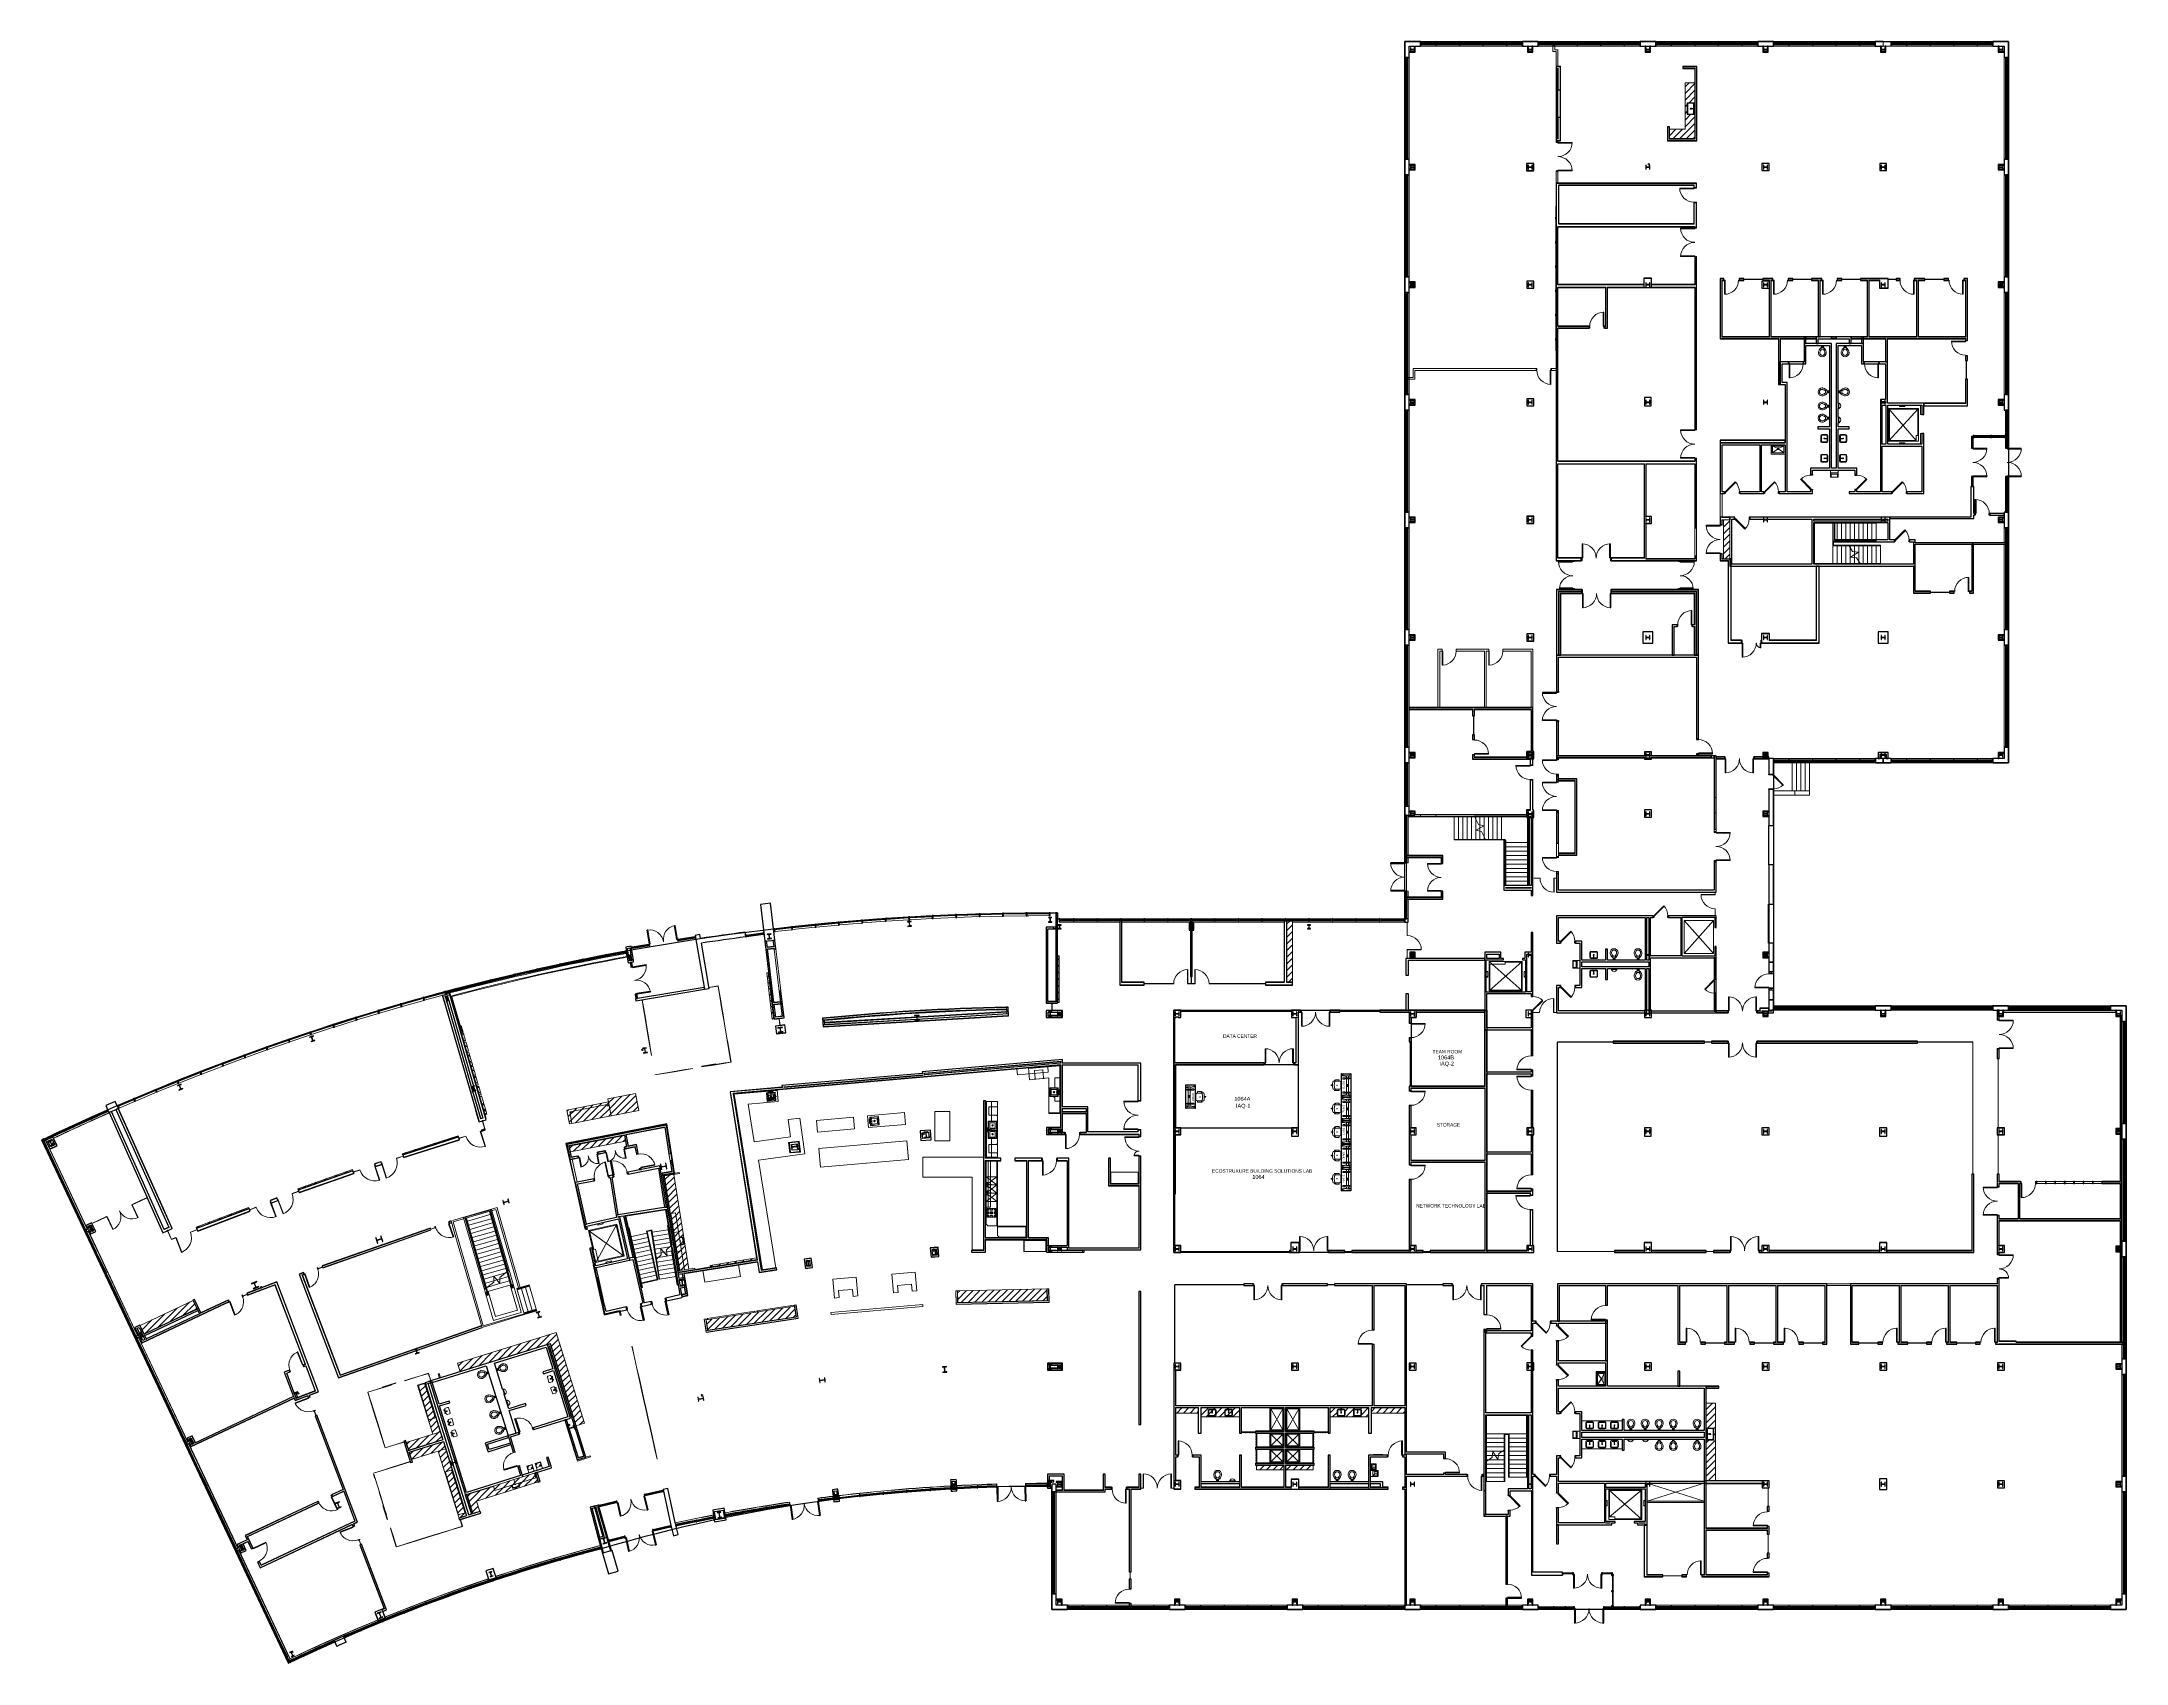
# Model space of a CAD drawing. Header units: millimetres. Extents: x -15988 to 119026, y 0 to 105082.
import ezdxf
from ezdxf.enums import TextEntityAlignment as Align

# ---------------------------------------------------------------- set-up
doc = ezdxf.new("R2010")
doc.units = ezdxf.units.MM
doc.header["$LTSCALE"] = 25
doc.header["$MEASUREMENT"] = 0
doc.layers.add('PLANON_CONSTRUCTION', color=8, linetype='CONTINUOUS', lineweight=18)
doc.layers.add('PLANON_ROOM_NAME', color=8, linetype='CONTINUOUS', lineweight=18)
for name, color, linetype in [('PLANON_FLEXIBLE_WORKSPACES', 3, 'CONTINUOUS'), ('PLANON_FLOOR_POLYLINE', 5, 'CONTINUOUS'), ('PLANON_IAQ_SENSOR_NUMBERS', 7, 'CONTINUOUS'), ('PLANON_SPACE_NUMBERS', 7, 'CONTINUOUS'), ('PLANON_SPACE_POLYLINES', 251, 'CONTINUOUS'), ('PLANON_WORKPLACE_ID', 7, 'CONTINUOUS')]:
    doc.layers.add(name, color=color, linetype=linetype)
doc.styles.add('Arial Unicode MS', font='', dxfattribs={"width": 0.85, "height": 228.6})
doc.styles.add('CADM-LOCN-STYLE', font='arial.ttf')
doc.styles.get('Arial Unicode MS').set_extended_font_data('Arial Unicode MS')
pattern_1 = [(0, (0, 0), (61.44, 15.36), [2.534, -43.546, 2.534, -43.546, -245.76]), (0, (0, 0), (61.44, 15.36), [-92.16, 2.534, -89.626, 2.534, -43.546, -107.52]), (0, (0, 0), (61.44, 15.36), [-230.4, 2.534, -28.186, 2.534, -74.266]), (120, (23.04, 7.68), (-44.02215, 45.5286), [2.534, -43.546, 2.534, -43.546, -245.76]), (120, (23.04, 7.68), (-44.02215, 45.5286), [-92.16, 2.534, -89.626, 2.534, -43.546, -107.52]), (120, (23.04, 7.68), (-44.02215, 45.5286), [-230.4, 2.534, -28.186, 2.534, -74.266]), (240, (30.72, 38.4), (-17.41785, -60.8886), [2.534, -43.546, 2.534, -43.546, -245.76]), (240, (30.72, 38.4), (-17.41785, -60.8886), [-92.16, 2.534, -89.626, 2.534, -43.546, -107.52]), (240, (30.72, 38.4), (-17.41785, -60.8886), [-230.4, 2.534, -28.186, 2.534, -74.266])]

msp = doc.modelspace()

# ---------------------------------------------------------------- hatches: boundary and pattern name
at = {"layer": 'PLANON_CONSTRUCTION'}
msp.add_hatch(color=256, dxfattribs=at).paths.add_polyline_path([(82218, 98683), (82094, 98683), (82094, 98584), (82218, 98584)])
at = {"layer": 'PLANON_CONSTRUCTION', "lineweight": 5}
msp.add_hatch(color=256, dxfattribs=at).paths.add_polyline_path([(80189, 81485), (80646, 81485), (80646, 81491), (80189, 81491)], flags=0)
at = {"layer": 'PLANON_CONSTRUCTION'}
msp.add_hatch(color=256, dxfattribs=at).paths.add_polyline_path([(190, 430), (374, 516), (369, 528), (280, 486), (163, 736), (251, 778), (246, 790), (62, 703), (67, 691), (156, 733), (273, 483), (186, 440), (187, 437)], flags=0)
at = {"layer": 'PLANON_CONSTRUCTION', "lineweight": 9}
h = msp.add_hatch(dxfattribs=at)
h.set_pattern_fill('FP_1', color=256, style=0, pattern_type=2)
h.set_pattern_definition(pattern_1)
h.paths.add_polyline_path([(81, 672), (82, 672), (82, 673), (81, 672)], flags=0)
h = msp.add_hatch(dxfattribs=at)
h.set_pattern_fill('FP_1', color=256, style=0, pattern_type=2)
h.set_pattern_definition(pattern_1)
h.paths.add_polyline_path([(278, 721), (287, 723), (287, 724), (278, 722), (278, 721)], flags=0)

# ---------------------------------------------------------------- linework, layer by layer
at = {"layer": 'PLANON_CONSTRUCTION', "lineweight": 25}
for p, q in [((72572, 105082), (72290, 105082)), ((72290, 105082), (72290, 104574)), ((72290, 104574), (72290, 104066)), ((72290, 104066), (72572, 104066)), ((72367, 104066), (72367, 104002)), ((72494, 104066), (72367, 104066)), ((72367, 104002), (72494, 104002)), ((72418, 104002), (72418, 103081)), ((72444, 104002), (72418, 104002)), ((72444, 103081), (72444, 104002)), ((72494, 104002), (72494, 104066)), ((72798, 105082), (72572, 105082)), ((72572, 104574), (72572, 104799)), ((72572, 104799), (72798, 104799)), ((72572, 104447), (72572, 104574)), ((72666, 104447), (72572, 104447)), ((72572, 104066), (72572, 104396)), ((72572, 104396), (72975, 104396)), ((72665, 104702), (72665, 104445)), ((72685, 104702), (72665, 104702)), ((72665, 104445), (72685, 104445)), ((72685, 104580), (72685, 104702)), ((72910, 104580), (72685, 104580)), ((72685, 104445), (72685, 104568)), ((72685, 104568), (72910, 104568)), ((72910, 104447), (72685, 104447)), ((73306, 105082), (72798, 105082)), ((72798, 104799), (72924, 104799)), ((72930, 104702), (72910, 104702)), ((72910, 104702), (72910, 104580)), ((72910, 104568), (72910, 104445)), ((72910, 104445), (72930, 104445)), ((72924, 104799), (72924, 104702)), ((72930, 104445), (72930, 104702)), ((72975, 104799), (73306, 104799)), ((72975, 104447), (72975, 104799)), ((72975, 104396), (72975, 104447)), ((73306, 104799), (73306, 105082)), ((73369, 105004), (73306, 105004)), ((73306, 105004), (73306, 104877)), ((73306, 104877), (73369, 104877)), ((73369, 104877), (73369, 105004)), ((74290, 104953), (73369, 104953)), ((73369, 104953), (73369, 104928)), ((73369, 104928), (74290, 104928)), ((74290, 104928), (74290, 104953)), ((75814, 104953), (74353, 104953)), ((74353, 104953), (74353, 104928)), ((74353, 104928), (75814, 104928)), ((75814, 104928), (75814, 104953)), ((77338, 104953), (75877, 104953)), ((75877, 104953), (75877, 104928)), ((75877, 104928), (77338, 104928)), ((77338, 104928), (77338, 104953)), ((78862, 104953), (77401, 104953)), ((77401, 104953), (77401, 104928)), ((77401, 104928), (78862, 104928)), ((78862, 104928), (78862, 104953)), ((79846, 104953), (78925, 104953)), ((78925, 104953), (78925, 104928)), ((78925, 104928), (79846, 104928)), ((79846, 104928), (79846, 104953)), ((80418, 105082), (79910, 105082)), ((79910, 105082), (79910, 104799)), ((79910, 104799), (80418, 104799)), ((80291, 104799), (80240, 104799)), ((80240, 104799), (80240, 104447)), ((80240, 104447), (80240, 104396)), ((80240, 104396), (80595, 104396)), ((80285, 104702), (80285, 104445)), ((80305, 104702), (80285, 104702)), ((80285, 104445), (80305, 104445)), ((80291, 104702), (80291, 104799)), ((80305, 104580), (80305, 104702)), ((80530, 104580), (80305, 104580)), ((80305, 104445), (80305, 104568)), ((80305, 104568), (80530, 104568)), ((80530, 104447), (80305, 104447)), ((80926, 105082), (80418, 105082)), ((80418, 104799), (80926, 104799)), ((80550, 104702), (80530, 104702)), ((80530, 104702), (80530, 104580)), ((80530, 104568), (80530, 104445)), ((80530, 104445), (80550, 104445)), ((80595, 104799), (80545, 104799)), ((80545, 104799), (80545, 104702)), ((80550, 104445), (80550, 104702)), ((80595, 104447), (80595, 104799)), ((80595, 104396), (80595, 104447)), ((80926, 104799), (80926, 105082)), ((80989, 105004), (80926, 105004)), ((80926, 105004), (80926, 104877)), ((80926, 104877), (80989, 104877)), ((80989, 104877), (80989, 105004)), ((81910, 104953), (80989, 104953)), ((80989, 104953), (80989, 104928)), ((80989, 104928), (81910, 104928)), ((81910, 104928), (81910, 104953)), ((83434, 104953), (81973, 104953)), ((81973, 104953), (81973, 104928)), ((81973, 104928), (83434, 104928)), ((83434, 104928), (83434, 104953)), ((84958, 104953), (83497, 104953)), ((83497, 104953), (83497, 104928)), ((83497, 104928), (84958, 104928)), ((84958, 104928), (84958, 104953)), ((86482, 104953), (85021, 104953)), ((85021, 104953), (85021, 104928)), ((85021, 104928), (86482, 104928)), ((86482, 104928), (86482, 104953)), ((87466, 104953), (86545, 104953)), ((86545, 104953), (86545, 104928)), ((86545, 104928), (87466, 104928)), ((87466, 104928), (87466, 104953)), ((88038, 105082), (87530, 105082)), ((87530, 105082), (87530, 104799)), ((87530, 104799), (88038, 104799)), ((87911, 104799), (87860, 104799)), ((87860, 104799), (87860, 104447)), ((87860, 104447), (87860, 104396)), ((87860, 104396), (88215, 104396)), ((87905, 104702), (87905, 104445)), ((87925, 104702), (87905, 104702)), ((87905, 104445), (87925, 104445)), ((87911, 104702), (87911, 104799)), ((87925, 104580), (87925, 104702)), ((88150, 104580), (87925, 104580)), ((87925, 104445), (87925, 104568)), ((87925, 104568), (88150, 104568)), ((88150, 104447), (87925, 104447)), ((88546, 105082), (88038, 105082)), ((88038, 104799), (88546, 104799)), ((88170, 104702), (88150, 104702)), ((88150, 104702), (88150, 104580)), ((88150, 104568), (88150, 104445)), ((88150, 104445), (88170, 104445)), ((88215, 104799), (88165, 104799)), ((88165, 104799), (88165, 104702)), ((88170, 104445), (88170, 104702)), ((88215, 104447), (88215, 104799)), ((88215, 104396), (88215, 104447)), ((88546, 104799), (88546, 105082)), ((88609, 105004), (88546, 105004)), ((88546, 105004), (88546, 104877)), ((88546, 104877), (88609, 104877)), ((88609, 104877), (88609, 105004)), ((89530, 104953), (88609, 104953)), ((88609, 104953), (88609, 104928)), ((88609, 104928), (89530, 104928)), ((89530, 104928), (89530, 104953)), ((91054, 104953), (89593, 104953)), ((89593, 104953), (89593, 104928)), ((89593, 104928), (91054, 104928)), ((91054, 104928), (91054, 104953)), ((92578, 104953), (91117, 104953)), ((91117, 104953), (91117, 104928)), ((91117, 104928), (92578, 104928)), ((92578, 104928), (92578, 104953)), ((94102, 104953), (92641, 104953)), ((92641, 104953), (92641, 104928)), ((92641, 104928), (94102, 104928)), ((94102, 104928), (94102, 104953)), ((95086, 104953), (94165, 104953)), ((94165, 104953), (94165, 104928)), ((94165, 104928), (95086, 104928)), ((95086, 104928), (95086, 104953)), ((95658, 105082), (95150, 105082)), ((95150, 105082), (95150, 104799)), ((95150, 104799), (95658, 104799)), ((95531, 104799), (95480, 104799)), ((95480, 104799), (95480, 104447)), ((95480, 104447), (95480, 104396)), ((95480, 104396), (95835, 104396)), ((95525, 104702), (95525, 104445)), ((95545, 104702), (95525, 104702)), ((95525, 104445), (95545, 104445)), ((95531, 104702), (95531, 104799)), ((95545, 104580), (95545, 104702)), ((95770, 104580), (95545, 104580)), ((95545, 104445), (95545, 104568)), ((95545, 104568), (95770, 104568)), ((95770, 104447), (95545, 104447)), ((96166, 105082), (95658, 105082)), ((95658, 104799), (96166, 104799)), ((95790, 104702), (95770, 104702)), ((95770, 104702), (95770, 104580)), ((95770, 104568), (95770, 104445)), ((95770, 104445), (95790, 104445)), ((95835, 104799), (95785, 104799)), ((95785, 104799), (95785, 104702)), ((95790, 104445), (95790, 104702)), ((95835, 104447), (95835, 104799)), ((95835, 104396), (95835, 104447)), ((96166, 104799), (96166, 105082)), ((96229, 105004), (96166, 105004)), ((96166, 105004), (96166, 104877)), ((96166, 104877), (96229, 104877)), ((96229, 104877), (96229, 105004)), ((97150, 104953), (96229, 104953)), ((96229, 104953), (96229, 104928)), ((96229, 104928), (97150, 104928)), ((97150, 104928), (97150, 104953)), ((98674, 104953), (97213, 104953)), ((97213, 104953), (97213, 104928)), ((97213, 104928), (98674, 104928)), ((98674, 104928), (98674, 104953)), ((100198, 104953), (98737, 104953)), ((98737, 104953), (98737, 104928)), ((98737, 104928), (100198, 104928)), ((100198, 104928), (100198, 104953)), ((101722, 104953), (100261, 104953)), ((100261, 104953), (100261, 104928)), ((100261, 104928), (101722, 104928)), ((101722, 104928), (101722, 104953)), ((102706, 104953), (101785, 104953)), ((101785, 104953), (101785, 104928)), ((101785, 104928), (102706, 104928)), ((102706, 104928), (102706, 104953)), ((103278, 105082), (102770, 105082)), ((102770, 105082), (102770, 104799)), ((102770, 104799), (103278, 104799)), ((103151, 104799), (103100, 104799)), ((103100, 104799), (103100, 104447)), ((103100, 104447), (103100, 104396)), ((103100, 104396), (103455, 104396)), ((103145, 104702), (103145, 104445)), ((103165, 104702), (103145, 104702)), ((103145, 104445), (103165, 104445)), ((103151, 104702), (103151, 104799)), ((103165, 104580), (103165, 104702)), ((103390, 104580), (103165, 104580)), ((103165, 104445), (103165, 104568)), ((103165, 104568), (103390, 104568)), ((103390, 104447), (103165, 104447)), ((103410, 104702), (103390, 104702)), ((103390, 104702), (103390, 104580)), ((103390, 104568), (103390, 104445)), ((103390, 104445), (103410, 104445)), ((103455, 104799), (103405, 104799)), ((103405, 104799), (103405, 104702)), ((103410, 104445), (103410, 104702)), ((103455, 104447), (103455, 104799)), ((103455, 104396), (103455, 104447)), ((103786, 104799), (103786, 105082)), ((103786, 104799), (103786, 105082)), ((103849, 105004), (103786, 105004)), ((103786, 105004), (103786, 104877)), ((103786, 104877), (103849, 104877)), ((103849, 104877), (103849, 105004)), ((104770, 104953), (103849, 104953)), ((103849, 104953), (103849, 104928)), ((103849, 104928), (104770, 104928)), ((104770, 104928), (104770, 104953)), ((106294, 104953), (104833, 104953)), ((104833, 104953), (104833, 104928)), ((104833, 104928), (106294, 104928)), ((106294, 104928), (106294, 104953)), ((107818, 104953), (106357, 104953)), ((106357, 104953), (106357, 104928)), ((106357, 104928), (107818, 104928)), ((107818, 104928), (107818, 104953)), ((109342, 104953), (107881, 104953)), ((107881, 104953), (107881, 104928)), ((107881, 104928), (109342, 104928)), ((109342, 104928), (109342, 104953)), ((110326, 104953), (109405, 104953)), ((109405, 104953), (109405, 104928)), ((109405, 104928), (110326, 104928)), ((110326, 104928), (110326, 104953)), ((110898, 105082), (110390, 105082)), ((110390, 105082), (110390, 104799)), ((110390, 104799), (110898, 104799)), ((110771, 104799), (110720, 104799)), ((110720, 104799), (110720, 104447)), ((110720, 104447), (110720, 104396)), ((110720, 104396), (111123, 104396)), ((110765, 104702), (110765, 104445)), ((110785, 104702), (110765, 104702)), ((110765, 104445), (110785, 104445)), ((110771, 104702), (110771, 104799)), ((110785, 104580), (110785, 104702)), ((111010, 104580), (110785, 104580)), ((110785, 104445), (110785, 104568)), ((110785, 104568), (111010, 104568)), ((111010, 104447), (110785, 104447)), ((111123, 105082), (110898, 105082)), ((110898, 104799), (111123, 104799)), ((111030, 104702), (111010, 104702)), ((111010, 104702), (111010, 104580)), ((111010, 104568), (111010, 104445)), ((111010, 104445), (111030, 104445)), ((111123, 104447), (111029, 104447)), ((111030, 104445), (111030, 104702)), ((111406, 105082), (111123, 105082)), ((111123, 104799), (111123, 104574)), ((111123, 104574), (111123, 104066)), ((111123, 104396), (111123, 104447)), ((111123, 104066), (111406, 104066)), ((111277, 104002), (111252, 104002)), ((111252, 104002), (111252, 103081)), ((111277, 103081), (111277, 104002)), ((111406, 104574), (111406, 105082)), ((111406, 104066), (111406, 104574)), ((72418, 103081), (72444, 103081)), ((72418, 103018), (72418, 101557)), ((72444, 103018), (72418, 103018)), ((72444, 101557), (72444, 103018)), ((111252, 103081), (111277, 103081)), ((111277, 103018), (111252, 103018)), ((111252, 103018), (111252, 101557)), ((111277, 101557), (111277, 103018)), ((72418, 101557), (72444, 101557)), ((72418, 101494), (72418, 100033)), ((72444, 101494), (72418, 101494)), ((72444, 100033), (72444, 101494)), ((111252, 101557), (111277, 101557)), ((111277, 101494), (111252, 101494)), ((111252, 101494), (111252, 100033)), ((111277, 100033), (111277, 101494)), ((72418, 100033), (72444, 100033)), ((72418, 99970), (72418, 98509)), ((72444, 99970), (72418, 99970)), ((72444, 98509), (72444, 99970)), ((111252, 100033), (111277, 100033)), ((111277, 99970), (111252, 99970)), ((111252, 99970), (111252, 98509)), ((111277, 98509), (111277, 99970)), ((72290, 97462), (72290, 96954)), ((72572, 97462), (72290, 97462)), ((72418, 98509), (72444, 98509)), ((72418, 98446), (72418, 97525)), ((72444, 98446), (72418, 98446)), ((72418, 97525), (72444, 97525)), ((72444, 97525), (72444, 98446)), ((72572, 96954), (72572, 97462)), ((111406, 97462), (111123, 97462)), ((111123, 97462), (111123, 96954)), ((111328, 97525), (111201, 97525)), ((111201, 97525), (111201, 97462)), ((111201, 97462), (111328, 97462)), ((111252, 98509), (111277, 98509)), ((111277, 98446), (111252, 98446)), ((111252, 98446), (111252, 97525)), ((111252, 97525), (111277, 97525)), ((111277, 97525), (111277, 98446)), ((111328, 97462), (111328, 97525)), ((111406, 96954), (111406, 97462)), ((72290, 96954), (72290, 96446)), ((72290, 96446), (72572, 96446)), ((72367, 96446), (72367, 96382)), ((72494, 96446), (72367, 96446)), ((72367, 96382), (72494, 96382)), ((72418, 96382), (72418, 95461)), ((72444, 96382), (72418, 96382)), ((72444, 95461), (72444, 96382)), ((72494, 96382), (72494, 96446)), ((72924, 97131), (72572, 97131)), ((72572, 97131), (72572, 97081)), ((72572, 97081), (72666, 97081)), ((72572, 96446), (72572, 96954)), ((72666, 96827), (72572, 96827)), ((72572, 96827), (72572, 96776)), ((72572, 96776), (72975, 96776)), ((72665, 97082), (72665, 96825)), ((72685, 97082), (72665, 97082)), ((72665, 96825), (72685, 96825)), ((72685, 96960), (72685, 97082)), ((72685, 97081), (72910, 97081)), ((72910, 96960), (72685, 96960)), ((72685, 96825), (72685, 96948)), ((72685, 96948), (72910, 96948)), ((72910, 96827), (72685, 96827)), ((72930, 97082), (72910, 97082)), ((72910, 97082), (72910, 96960)), ((72910, 96948), (72910, 96825)), ((72910, 96825), (72930, 96825)), ((72975, 97131), (72924, 97131)), ((72930, 96825), (72930, 97082)), ((72975, 96827), (72975, 97131)), ((72975, 96776), (72975, 96827)), ((80628, 97179), (80171, 97179)), ((80171, 97179), (80171, 96722)), ((80171, 96722), (80628, 96722)), ((80646, 97188), (80189, 97188)), ((80189, 97188), (80189, 96731)), ((80189, 96731), (80646, 96731)), ((80285, 97082), (80285, 96825)), ((80305, 97082), (80285, 97082)), ((80285, 96825), (80305, 96825)), ((80305, 96960), (80305, 97082)), ((80530, 96960), (80305, 96960)), ((80305, 96825), (80305, 96948)), ((80305, 96948), (80530, 96948)), ((80550, 97082), (80530, 97082)), ((80530, 97082), (80530, 96960)), ((80530, 96948), (80530, 96825)), ((80530, 96825), (80550, 96825)), ((80550, 96825), (80550, 97082)), ((80628, 96722), (80628, 97179)), ((80646, 96731), (80646, 97188)), ((87905, 97082), (87905, 96825)), ((87925, 97082), (87905, 97082)), ((87905, 96825), (87925, 96825)), ((87925, 96960), (87925, 97082)), ((88150, 96960), (87925, 96960)), ((87925, 96825), (87925, 96948)), ((87925, 96948), (88150, 96948)), ((88170, 97082), (88150, 97082)), ((88150, 97082), (88150, 96960)), ((88150, 96948), (88150, 96825)), ((88150, 96825), (88170, 96825)), ((88170, 96825), (88170, 97082)), ((95886, 97182), (95429, 97182)), ((95429, 97182), (95429, 96725)), ((95429, 96725), (95886, 96725)), ((95525, 97082), (95525, 96825)), ((95545, 97082), (95525, 97082)), ((95525, 96825), (95545, 96825)), ((95545, 96960), (95545, 97082)), ((95770, 96960), (95545, 96960)), ((95545, 96825), (95545, 96948)), ((95545, 96948), (95770, 96948)), ((95790, 97082), (95770, 97082)), ((95770, 97082), (95770, 96960)), ((95770, 96948), (95770, 96825)), ((95770, 96825), (95790, 96825)), ((95790, 96825), (95790, 97082)), ((95886, 96725), (95886, 97182)), ((103490, 97188), (103065, 97188)), ((103065, 97188), (103065, 96725)), ((103065, 96725), (103490, 96725)), ((103145, 97082), (103145, 96825)), ((103165, 97082), (103145, 97082)), ((103145, 96825), (103165, 96825)), ((103165, 96960), (103165, 97082)), ((103390, 96960), (103165, 96960)), ((103165, 96825), (103165, 96948)), ((103165, 96948), (103390, 96948)), ((103410, 97082), (103390, 97082)), ((103390, 97082), (103390, 96960)), ((103390, 96948), (103390, 96825)), ((103390, 96825), (103410, 96825)), ((103410, 96825), (103410, 97082)), ((103490, 96725), (103490, 97188)), ((110771, 97131), (110720, 97131)), ((110720, 97131), (110720, 96827)), ((110720, 96827), (110720, 96776)), ((110720, 96776), (111123, 96776)), ((110765, 97082), (110765, 96825)), ((110785, 97082), (110765, 97082)), ((110765, 96825), (110785, 96825)), ((111123, 97131), (110771, 97131)), ((110785, 96960), (110785, 97082)), ((110785, 97081), (111010, 97081)), ((111010, 96960), (110785, 96960)), ((110785, 96825), (110785, 96948)), ((110785, 96948), (111010, 96948)), ((111010, 96827), (110785, 96827)), ((111030, 97082), (111010, 97082)), ((111010, 97082), (111010, 96960)), ((111010, 96948), (111010, 96825)), ((111010, 96825), (111030, 96825)), ((111029, 97081), (111123, 97081)), ((111123, 96827), (111029, 96827)), ((111030, 96825), (111030, 97082)), ((111123, 97081), (111123, 97131)), ((111123, 96954), (111123, 96446)), ((111123, 96776), (111123, 96827)), ((111123, 96446), (111406, 96446)), ((111277, 96382), (111252, 96382)), ((111252, 96382), (111252, 95461)), ((111277, 95461), (111277, 96382)), ((111406, 96446), (111406, 96954)), ((72418, 95461), (72444, 95461)), ((72418, 95398), (72418, 93937)), ((72444, 95398), (72418, 95398)), ((72444, 93937), (72444, 95398)), ((111252, 95461), (111277, 95461)), ((111277, 95398), (111252, 95398)), ((111252, 95398), (111252, 93937)), ((111277, 93937), (111277, 95398)), ((72418, 93937), (72444, 93937)), ((72418, 93874), (72418, 92413)), ((72444, 93874), (72418, 93874)), ((72444, 92413), (72444, 93874)), ((111252, 93937), (111277, 93937)), ((111277, 93874), (111252, 93874)), ((111252, 93874), (111252, 92413)), ((111277, 92413), (111277, 93874)), ((72418, 92413), (72444, 92413)), ((72418, 92350), (72418, 90889)), ((72444, 92350), (72418, 92350)), ((72444, 90889), (72444, 92350)), ((111252, 92413), (111277, 92413)), ((111277, 92350), (111252, 92350)), ((111252, 92350), (111252, 90889)), ((111277, 90889), (111277, 92350)), ((72418, 90889), (72444, 90889)), ((72418, 90826), (72418, 89905)), ((72444, 90826), (72418, 90826)), ((72444, 89905), (72444, 90826)), ((111252, 90889), (111277, 90889)), ((111277, 90826), (111252, 90826)), ((111252, 90826), (111252, 89905)), ((111277, 89905), (111277, 90826)), ((72290, 89842), (72290, 89334)), ((72572, 89842), (72290, 89842)), ((72290, 89334), (72290, 88826)), ((72418, 89905), (72444, 89905)), ((72572, 89334), (72572, 89842)), ((72924, 89511), (72572, 89511)), ((72572, 89511), (72572, 89461)), ((72572, 89461), (72666, 89461)), ((72572, 88826), (72572, 89334)), ((72666, 89207), (72572, 89207)), ((72572, 89207), (72572, 89156)), ((72572, 89156), (72975, 89156)), ((72665, 89462), (72665, 89205)), ((72685, 89462), (72665, 89462)), ((72665, 89205), (72685, 89205)), ((72685, 89340), (72685, 89462)), ((72685, 89461), (72910, 89461)), ((72910, 89340), (72685, 89340)), ((72685, 89205), (72685, 89328)), ((72685, 89328), (72910, 89328)), ((72910, 89207), (72685, 89207)), ((72930, 89462), (72910, 89462)), ((72910, 89462), (72910, 89340)), ((72910, 89328), (72910, 89205)), ((72910, 89205), (72930, 89205)), ((72975, 89511), (72924, 89511)), ((72930, 89205), (72930, 89462)), ((72975, 89207), (72975, 89511)), ((72975, 89156), (72975, 89207)), ((80646, 89562), (80189, 89562)), ((80189, 89562), (80189, 89105)), ((80285, 89462), (80285, 89205)), ((80305, 89462), (80285, 89462)), ((80285, 89205), (80305, 89205)), ((80305, 89340), (80305, 89462)), ((80530, 89340), (80305, 89340)), ((80305, 89205), (80305, 89328)), ((80305, 89328), (80530, 89328)), ((80550, 89462), (80530, 89462)), ((80530, 89462), (80530, 89340)), ((80530, 89328), (80530, 89205)), ((80530, 89205), (80550, 89205)), ((80550, 89205), (80550, 89462)), ((80646, 89105), (80646, 89562)), ((88266, 89759), (87784, 89759)), ((87784, 89759), (87784, 89340)), ((87784, 89156), (88266, 89156)), ((87905, 89462), (87905, 89205)), ((87925, 89462), (87905, 89462)), ((87905, 89205), (87925, 89205)), ((87925, 89340), (87925, 89462)), ((88150, 89340), (87925, 89340)), ((87925, 89205), (87925, 89328)), ((87925, 89328), (88150, 89328)), ((88170, 89462), (88150, 89462)), ((88150, 89462), (88150, 89340)), ((88150, 89328), (88150, 89205)), ((88150, 89205), (88170, 89205)), ((88170, 89205), (88170, 89462)), ((88266, 89340), (88266, 89759)), ((95886, 89562), (95429, 89562)), ((95429, 89562), (95429, 89105)), ((95525, 89462), (95525, 89205)), ((95545, 89462), (95525, 89462)), ((95525, 89205), (95545, 89205)), ((95545, 89340), (95545, 89462)), ((95770, 89340), (95545, 89340)), ((95545, 89205), (95545, 89328)), ((95545, 89328), (95770, 89328)), ((95790, 89462), (95770, 89462)), ((95770, 89462), (95770, 89340)), ((95770, 89328), (95770, 89205)), ((95770, 89205), (95790, 89205)), ((95790, 89205), (95790, 89462)), ((95886, 89184), (95886, 89562)), ((103049, 89615), (103049, 89105)), ((103145, 89462), (103145, 89205)), ((103165, 89462), (103145, 89462)), ((103145, 89205), (103165, 89205)), ((103165, 89340), (103165, 89462)), ((103390, 89340), (103165, 89340)), ((103165, 89205), (103165, 89328)), ((103165, 89328), (103390, 89328)), ((103410, 89462), (103390, 89462)), ((103390, 89462), (103390, 89340)), ((103390, 89328), (103390, 89205)), ((103390, 89205), (103410, 89205)), ((103410, 89205), (103410, 89462)), ((103608, 89105), (103608, 89615)), ((110771, 89511), (110720, 89511)), ((110720, 89511), (110720, 89207)), ((110720, 89207), (110720, 89156)), ((110720, 89156), (111123, 89156)), ((110765, 89462), (110765, 89205)), ((110785, 89462), (110765, 89462)), ((110765, 89205), (110785, 89205)), ((111123, 89511), (110771, 89511)), ((110785, 89340), (110785, 89462)), ((110785, 89461), (111010, 89461)), ((111010, 89340), (110785, 89340)), ((110785, 89205), (110785, 89328)), ((110785, 89328), (111010, 89328)), ((111010, 89207), (110785, 89207)), ((111030, 89462), (111010, 89462)), ((111010, 89462), (111010, 89340)), ((111010, 89328), (111010, 89205)), ((111010, 89205), (111030, 89205)), ((111029, 89461), (111123, 89461)), ((111123, 89207), (111029, 89207)), ((111030, 89205), (111030, 89462)), ((111406, 89842), (111123, 89842)), ((111123, 89842), (111123, 89334)), ((111123, 89461), (111123, 89511)), ((111123, 89334), (111123, 88826)), ((111123, 89156), (111123, 89207)), ((111328, 89905), (111201, 89905)), ((111201, 89905), (111201, 89842)), ((111201, 89842), (111328, 89842)), ((111252, 89905), (111277, 89905)), ((111328, 89842), (111328, 89905)), ((111406, 89334), (111406, 89842)), ((111406, 88826), (111406, 89334)), ((72290, 88826), (72572, 88826)), ((72367, 88826), (72367, 88762)), ((72494, 88826), (72367, 88826)), ((72367, 88762), (72494, 88762)), ((72418, 88762), (72418, 87841)), ((72444, 88762), (72418, 88762)), ((72418, 87841), (72444, 87841)), ((72418, 87778), (72418, 86317)), ((72444, 87778), (72418, 87778)), ((72444, 87841), (72444, 88762)), ((72444, 86317), (72444, 87778)), ((72494, 88762), (72494, 88826)), ((80189, 89105), (80646, 89105)), ((95429, 89105), (95886, 89105)), ((103049, 89105), (103608, 89105)), ((111123, 88826), (111406, 88826)), ((111277, 88762), (111252, 88762)), ((111252, 88762), (111252, 87841)), ((111252, 87841), (111277, 87841)), ((111277, 87778), (111252, 87778)), ((111252, 87778), (111252, 86317)), ((111277, 87841), (111277, 88762)), ((111277, 86317), (111277, 87778)), ((72418, 86317), (72444, 86317)), ((72418, 86254), (72418, 84793)), ((72444, 86254), (72418, 86254)), ((72444, 84793), (72444, 86254)), ((98274, 85954), (98151, 85954)), ((98151, 85954), (98151, 85526)), ((99798, 85526), (98151, 85526)), ((98151, 85526), (98151, 85402)), ((98151, 85526), (98274, 85526)), ((98151, 85402), (98151, 84335)), ((98274, 85526), (98274, 85954)), ((98274, 85402), (99798, 85402)), ((98274, 84211), (98274, 85402)), ((99069, 85958), (98945, 85958)), ((98945, 85958), (98945, 85526)), ((98945, 85526), (99069, 85526)), ((99922, 85958), (99069, 85958)), ((99069, 85526), (99069, 85834)), ((99069, 85834), (99922, 85834)), ((99922, 85526), (99798, 85526)), ((99798, 85402), (99798, 80126)), ((99922, 85834), (99922, 85958)), ((99922, 77440), (99922, 85526)), ((101209, 85958), (100233, 85958)), ((100233, 85958), (100233, 85834)), ((100233, 85834), (101085, 85834)), ((100357, 85525), (100233, 85525)), ((100233, 85525), (100233, 77440)), ((102004, 85525), (100357, 85525)), ((100357, 81662), (100357, 85402)), ((100357, 85402), (101880, 85402)), ((101085, 85834), (101085, 85525)), ((101085, 85525), (101209, 85525)), ((101209, 85834), (101209, 85958)), ((101209, 85525), (101209, 85834)), ((102004, 85954), (101880, 85954)), ((101880, 85954), (101880, 85525)), ((101880, 85525), (102004, 85525)), ((101880, 85402), (101880, 84211)), ((102004, 85525), (102004, 85954)), ((102004, 85402), (102004, 85525)), ((102004, 84335), (102004, 85402)), ((111252, 86317), (111277, 86317)), ((111277, 86254), (111252, 86254)), ((111252, 86254), (111252, 84793)), ((111277, 84793), (111277, 86254)), ((72418, 84793), (72444, 84793)), ((72418, 84730), (72418, 83269)), ((72444, 84730), (72418, 84730)), ((72444, 83269), (72444, 84730)), ((96728, 84335), (96604, 84335)), ((96604, 84335), (96604, 82991)), ((97146, 84335), (96728, 84335)), ((96728, 82991), (96728, 84211)), ((96728, 84211), (97146, 84211)), ((98151, 84335), (98137, 84335)), ((98137, 84211), (98151, 84211)), ((98151, 84211), (98274, 84211)), ((101880, 84211), (102004, 84211)), ((102018, 84335), (102004, 84335)), ((102004, 84211), (102018, 84211)), ((103550, 84335), (103008, 84335)), ((103008, 84211), (103426, 84211)), ((103426, 84211), (103426, 81891)), ((103550, 84211), (103550, 84335)), ((103550, 81660), (103550, 84211)), ((111252, 84793), (111277, 84793)), ((111277, 84730), (111252, 84730)), ((111252, 84730), (111252, 83269)), ((111277, 83269), (111277, 84730)), ((72418, 83269), (72444, 83269)), ((72418, 83206), (72418, 82285)), ((72444, 83206), (72418, 83206)), ((72444, 82285), (72444, 83206)), ((96604, 82991), (96604, 82868)), ((96604, 82868), (96931, 82868)), ((96931, 82991), (96728, 82991)), ((97055, 82991), (96931, 82991)), ((96931, 82868), (96931, 79091)), ((97055, 75919), (97055, 82991)), ((111252, 83269), (111277, 83269)), ((111277, 83206), (111252, 83206)), ((111252, 83206), (111252, 82285)), ((111277, 82285), (111277, 83206)), ((72290, 82222), (72290, 81714)), ((72572, 82222), (72290, 82222)), ((72290, 81714), (72290, 81206)), ((72290, 81206), (72572, 81206)), ((72367, 81206), (72367, 81142)), ((72494, 81206), (72367, 81206)), ((72367, 81142), (72494, 81142)), ((72418, 82285), (72444, 82285)), ((72418, 81142), (72418, 80221)), ((72444, 81142), (72418, 81142)), ((72444, 80221), (72444, 81142)), ((72494, 81142), (72494, 81206)), ((72572, 81714), (72572, 82222)), ((72924, 81891), (72572, 81891)), ((72572, 81891), (72572, 81841)), ((72572, 81841), (72666, 81841)), ((72572, 81206), (72572, 81714)), ((72666, 81587), (72572, 81587)), ((72572, 81587), (72572, 81536)), ((72572, 81536), (72975, 81536)), ((72665, 81842), (72665, 81585)), ((72685, 81842), (72665, 81842)), ((72665, 81585), (72685, 81585)), ((72685, 81720), (72685, 81842)), ((72685, 81841), (72910, 81841)), ((72910, 81720), (72685, 81720)), ((72685, 81585), (72685, 81708)), ((72685, 81708), (72910, 81708)), ((72910, 81587), (72685, 81587)), ((72930, 81842), (72910, 81842)), ((72910, 81842), (72910, 81720)), ((72910, 81708), (72910, 81585)), ((72910, 81585), (72930, 81585)), ((72975, 81891), (72924, 81891)), ((72930, 81585), (72930, 81842)), ((72975, 81587), (72975, 81891)), ((72975, 81536), (72975, 81587)), ((80646, 81948), (80189, 81948)), ((80189, 81948), (80189, 81491)), ((80646, 81942), (80189, 81942)), ((80189, 81942), (80189, 81485)), ((80189, 81491), (80646, 81491)), ((80189, 81485), (80646, 81485)), ((80285, 81842), (80285, 81585)), ((80305, 81842), (80285, 81842)), ((80285, 81585), (80305, 81585)), ((80305, 81720), (80305, 81842)), ((80530, 81720), (80305, 81720)), ((80305, 81585), (80305, 81708)), ((80305, 81708), (80530, 81708)), ((80550, 81842), (80530, 81842)), ((80530, 81842), (80530, 81720)), ((80530, 81708), (80530, 81585)), ((80530, 81585), (80550, 81585)), ((80550, 81585), (80550, 81842)), ((80646, 81491), (80646, 81948)), ((80646, 81485), (80646, 81942)), ((88247, 82018), (87828, 82018)), ((87828, 82018), (87828, 81485)), ((87828, 81485), (88247, 81485)), ((87905, 81842), (87905, 81585)), ((87925, 81842), (87905, 81842)), ((87905, 81585), (87925, 81585)), ((87925, 81720), (87925, 81842)), ((88150, 81720), (87925, 81720)), ((87925, 81585), (87925, 81708)), ((87925, 81708), (88150, 81708)), ((88170, 81842), (88150, 81842)), ((88150, 81842), (88150, 81720)), ((88150, 81708), (88150, 81585)), ((88150, 81585), (88170, 81585)), ((88170, 81585), (88170, 81842)), ((88247, 81485), (88247, 82018)), ((95525, 81842), (95525, 81585)), ((95545, 81842), (95525, 81842)), ((95525, 81585), (95545, 81585)), ((95545, 81720), (95545, 81842)), ((95770, 81720), (95545, 81720)), ((95545, 81585), (95545, 81708)), ((95545, 81708), (95770, 81708)), ((95790, 81842), (95770, 81842)), ((95770, 81842), (95770, 81720)), ((95770, 81708), (95770, 81585)), ((95770, 81585), (95790, 81585)), ((95790, 81585), (95790, 81842)), ((100357, 80748), (100357, 81306)), ((103100, 81891), (103100, 75919)), ((103224, 81891), (103100, 81891)), ((103145, 81842), (103145, 81585)), ((103165, 81842), (103145, 81842)), ((103145, 81585), (103165, 81585)), ((103165, 81720), (103165, 81842)), ((103390, 81720), (103165, 81720)), ((103165, 81585), (103165, 81708)), ((103165, 81708), (103390, 81708)), ((103426, 81891), (103224, 81891)), ((103224, 81720), (103224, 81768)), ((103224, 81768), (103390, 81768)), ((103224, 81660), (103224, 81708)), ((103390, 81660), (103224, 81660)), ((103224, 78996), (103224, 81536)), ((103224, 81536), (103459, 81536)), ((103410, 81842), (103390, 81842)), ((103390, 81842), (103390, 81720)), ((103390, 81708), (103390, 81585)), ((103390, 81585), (103410, 81585)), ((103410, 81585), (103410, 81842)), ((103410, 81768), (103426, 81768)), ((103426, 81660), (103410, 81660)), ((103426, 81768), (103426, 81660)), ((103459, 81536), (103459, 78996)), ((103582, 81660), (103550, 81660)), ((105903, 81660), (103582, 81660)), ((103582, 81536), (105779, 81536)), ((103582, 78996), (103582, 81536)), ((105779, 81536), (105779, 80932)), ((105903, 81536), (105903, 81660)), ((105903, 80932), (105903, 81536)), ((110771, 81891), (110720, 81891)), ((110720, 81891), (110720, 81587)), ((110720, 81587), (110720, 81536)), ((110720, 81536), (111123, 81536)), ((110765, 81842), (110765, 81585)), ((110785, 81842), (110765, 81842)), ((110765, 81585), (110785, 81585)), ((111123, 81891), (110771, 81891)), ((110785, 81720), (110785, 81842)), ((110785, 81841), (111010, 81841)), ((111010, 81720), (110785, 81720)), ((110785, 81585), (110785, 81708)), ((110785, 81708), (111010, 81708)), ((111010, 81587), (110785, 81587)), ((111030, 81842), (111010, 81842)), ((111010, 81842), (111010, 81720)), ((111010, 81708), (111010, 81585)), ((111010, 81585), (111030, 81585)), ((111029, 81841), (111123, 81841)), ((111123, 81587), (111029, 81587)), ((111030, 81585), (111030, 81842)), ((111406, 82222), (111123, 82222)), ((111123, 82222), (111123, 81714)), ((111123, 81841), (111123, 81891)), ((111123, 81714), (111123, 81206)), ((111123, 81536), (111123, 81587)), ((111123, 81206), (111406, 81206)), ((111328, 82285), (111201, 82285)), ((111201, 82285), (111201, 82222)), ((111201, 82222), (111328, 82222)), ((111252, 82285), (111277, 82285)), ((111277, 81142), (111252, 81142)), ((111252, 81142), (111252, 79586)), ((111277, 79586), (111277, 81142)), ((111328, 82222), (111328, 82285)), ((111406, 81714), (111406, 82222)), ((111406, 81206), (111406, 81714)), ((72418, 80221), (72444, 80221)), ((72418, 80158), (72418, 78697)), ((72444, 80158), (72418, 80158)), ((72444, 78697), (72444, 80158)), ((99798, 80126), (99036, 80126)), ((99036, 80126), (99036, 80002)), ((99036, 80002), (99798, 80002)), ((99798, 80002), (99798, 77440)), ((100357, 80126), (100357, 80392)), ((101068, 80126), (100357, 80126)), ((100357, 77440), (100357, 80002)), ((100357, 80002), (101068, 80002)), ((101068, 80002), (101068, 80126)), ((105779, 80932), (105903, 80932)), ((105903, 79701), (105779, 79701)), ((105779, 79701), (105779, 78996)), ((105903, 75919), (105903, 79701)), ((72418, 78697), (72444, 78697)), ((72418, 78634), (72418, 77173)), ((72444, 78634), (72418, 78634)), ((72444, 77173), (72444, 78634)), ((92847, 79091), (92723, 79091)), ((92723, 79091), (92723, 75795)), ((96931, 79091), (92847, 79091)), ((92847, 75919), (92847, 78967)), ((92847, 78967), (95283, 78967)), ((95283, 78967), (95283, 75919)), ((95407, 78967), (96931, 78967)), ((95407, 75919), (95407, 78967)), ((96931, 78967), (96931, 75919)), ((103459, 78996), (103224, 78996)), ((103224, 75919), (103224, 78872)), ((103224, 78872), (105779, 78872)), ((105779, 78996), (103582, 78996)), ((105779, 78872), (105779, 75919)), ((108993, 79497), (108993, 79440)), ((109107, 79497), (108993, 79497)), ((108993, 79440), (109107, 79440)), ((109018, 79440), (109018, 78794)), ((109043, 79440), (109018, 79440)), ((109018, 78794), (109043, 78794)), ((109043, 78794), (109043, 79440)), ((109081, 78737), (109996, 78737)), ((109081, 78693), (109081, 78737)), ((109081, 78693), (109996, 78693)), ((109107, 79440), (109107, 79497)), ((110228, 79529), (109165, 79529)), ((109165, 79529), (109165, 79504)), ((109165, 79504), (110228, 79504)), ((109996, 78693), (109996, 78737)), ((110228, 79504), (110228, 79529)), ((111144, 79529), (110285, 79529)), ((110285, 79529), (110285, 79504)), ((110285, 79504), (111144, 79504)), ((111201, 79555), (111144, 79555)), ((111144, 79555), (111144, 79440)), ((111144, 79504), (111144, 79529)), ((111144, 79440), (111201, 79440)), ((111201, 79440), (111201, 79555)), ((111252, 79586), (111277, 79586)), ((111277, 79523), (111252, 79523)), ((111252, 79523), (111252, 78797)), ((111252, 78797), (111277, 78797)), ((111277, 78797), (111277, 79523)), ((111315, 78734), (112226, 78734)), ((111315, 78689), (111315, 78734)), ((111315, 78689), (112226, 78689)), ((112226, 78689), (112226, 78734)), ((72418, 77173), (72444, 77173)), ((72418, 77110), (72418, 75649)), ((72444, 77110), (72418, 77110)), ((72444, 75649), (72444, 77110)), ((99798, 77440), (98582, 77440)), ((98582, 77440), (98582, 77316)), ((98582, 77316), (98582, 77025)), ((98582, 77025), (98706, 77025)), ((98582, 77025), (98706, 77025)), ((98582, 76987), (98582, 77025)), ((98706, 76987), (98582, 76987)), ((98706, 77316), (101449, 77316)), ((98706, 77025), (98706, 77316)), ((98706, 77025), (98706, 76987)), ((100233, 77440), (99922, 77440)), ((101449, 77440), (100357, 77440)), ((101573, 77440), (101449, 77440)), ((101449, 77316), (101449, 77025)), ((101449, 77025), (101573, 77025)), ((101449, 77025), (101449, 76987)), ((101573, 77025), (101449, 77025)), ((101449, 76987), (101573, 76987)), ((101573, 77025), (101573, 77440)), ((101573, 76987), (101573, 77025)), ((72418, 75649), (72444, 75649)), ((92723, 75795), (92847, 75795)), ((93012, 75919), (92847, 75919)), ((92847, 75795), (93012, 75795)), ((93012, 75795), (93012, 75919)), ((93012, 75919), (93050, 75919)), ((93012, 75795), (93012, 75919)), ((93050, 75795), (93012, 75795)), ((93050, 75919), (93697, 76566)), ((93081, 75888), (93050, 75919)), ((93050, 75919), (93050, 75795)), ((93728, 76534), (93081, 75888)), ((93697, 76566), (93728, 76534)), ((93964, 75919), (94002, 75919)), ((93964, 75795), (93964, 75919)), ((94002, 75795), (93964, 75795)), ((95283, 75919), (94002, 75919)), ((94002, 75919), (94002, 75795)), ((94002, 75919), (94002, 75795)), ((94002, 75795), (95546, 75795)), ((95546, 75919), (95407, 75919)), ((95546, 75795), (95546, 75919)), ((95546, 75919), (95585, 75919)), ((95546, 75795), (95546, 75919)), ((95585, 75795), (95546, 75795)), ((95585, 75919), (96231, 76566)), ((95616, 75888), (95585, 75919)), ((95585, 75919), (95585, 75795)), ((96263, 76534), (95616, 75888)), ((96231, 76566), (96263, 76534)), ((96499, 75919), (96537, 75919)), ((96499, 75795), (96499, 75919)), ((96537, 75795), (96499, 75795)), ((96931, 75919), (96537, 75919)), ((96537, 75919), (96537, 75795)), ((96537, 75919), (96537, 75795)), ((96537, 75795), (96931, 75795)), ((96931, 75795), (97055, 75795)), ((98582, 75919), (97055, 75919)), ((97055, 75795), (98706, 75795)), ((97935, 76719), (97967, 76751)), ((98582, 76073), (97935, 76719)), ((97967, 76751), (98613, 76104)), ((98613, 76104), (98582, 76073)), ((98582, 76073), (98706, 76073)), ((98582, 76035), (98582, 76073)), ((98706, 76035), (98582, 76035)), ((98582, 76035), (98582, 75919)), ((98706, 76035), (98582, 76035)), ((98706, 76073), (98706, 76035)), ((98706, 75919), (98706, 76035)), ((98706, 75795), (98706, 75919)), ((101449, 75919), (101068, 75919)), ((101068, 75919), (101068, 75795)), ((101068, 75795), (103831, 75795)), ((101449, 76073), (101449, 76035)), ((101573, 76073), (101449, 76073)), ((101573, 76035), (101449, 76035)), ((101449, 76035), (101449, 75919)), ((101449, 76035), (101573, 76035)), ((102188, 76751), (101541, 76104)), ((101541, 76104), (101573, 76073)), ((101573, 76073), (102219, 76719)), ((101573, 76035), (101573, 76073)), ((101573, 75919), (101573, 76035)), ((103100, 75919), (101573, 75919)), ((102219, 76719), (102188, 76751)), ((103831, 75919), (103224, 75919)), ((103831, 75795), (103831, 75919)), ((103831, 75919), (103869, 75919)), ((103831, 75795), (103831, 75919)), ((103869, 75795), (103831, 75795)), ((103869, 75919), (104515, 76566)), ((103900, 75888), (103869, 75919)), ((103869, 75919), (103869, 75795)), ((104547, 76534), (103900, 75888)), ((104515, 76566), (104547, 76534)), ((104783, 75919), (104821, 75919)), ((104783, 75795), (104783, 75919)), ((104821, 75795), (104783, 75795)), ((105779, 75919), (104821, 75919)), ((104821, 75919), (104821, 75795)), ((104821, 75919), (104821, 75795)), ((104821, 75795), (105903, 75795)), ((105903, 75795), (105903, 75919)), ((108958, 76259), (108958, 74271)), ((109142, 76259), (108958, 76259)), ((109018, 76851), (109018, 76316)), ((109043, 76851), (109018, 76851)), ((109018, 76316), (109043, 76316)), ((109043, 76316), (109043, 76851)), ((109081, 76953), (109996, 76953)), ((109081, 76953), (109081, 76908)), ((109081, 76908), (109996, 76908)), ((109142, 74500), (109142, 76259)), ((109996, 76953), (109996, 76908)), ((111277, 76848), (111252, 76848)), ((111252, 76848), (111252, 76284)), ((111252, 76284), (111277, 76284)), ((111277, 76221), (111252, 76221)), ((111252, 76221), (111252, 74665)), ((111277, 76284), (111277, 76848)), ((111277, 74665), (111277, 76221)), ((111315, 76956), (112226, 76956)), ((111315, 76956), (111315, 76912)), ((111315, 76912), (112226, 76912)), ((112226, 76956), (112226, 76912)), ((72290, 74602), (72290, 74094)), ((72572, 74602), (72290, 74602)), ((72418, 75586), (72418, 74665)), ((72444, 75586), (72418, 75586)), ((72418, 74665), (72444, 74665)), ((72444, 74665), (72444, 75586)), ((72572, 74094), (72572, 74602)), ((72924, 74271), (72572, 74271)), ((72572, 74271), (72572, 74221)), ((72975, 74271), (72924, 74271)), ((72975, 73967), (72975, 74271)), ((80646, 74328), (80189, 74328)), ((80189, 74328), (80189, 73871)), ((80646, 74322), (80189, 74322)), ((80189, 74322), (80189, 73865)), ((80646, 73871), (80646, 74328)), ((80646, 73865), (80646, 74322)), ((87809, 74322), (87809, 73865)), ((88266, 74322), (87933, 74322)), ((88266, 73865), (88266, 74322)), ((93476, 74271), (93353, 74271)), ((93353, 74271), (93353, 74087)), ((93643, 74271), (93476, 74271)), ((93643, 74148), (93643, 74271)), ((93681, 74271), (93643, 74271)), ((93643, 74271), (93643, 74148)), ((93681, 74148), (93681, 74271)), ((94633, 74271), (94595, 74271)), ((94595, 74271), (94595, 74148)), ((103710, 74271), (94633, 74271)), ((94633, 74271), (94633, 74148)), ((94633, 74148), (94633, 74271)), ((103710, 74148), (103710, 74271)), ((108958, 74271), (103710, 74271)), ((103710, 74271), (103710, 74176)), ((109199, 74500), (109142, 74500)), ((109142, 74405), (109199, 74405)), ((109142, 74271), (109142, 74405)), ((109142, 74176), (109142, 74271)), ((109199, 74405), (109199, 74500)), ((109199, 74500), (109237, 74500)), ((109199, 74405), (109199, 74500)), ((109237, 74405), (109199, 74405)), ((109237, 75414), (109282, 75414)), ((109237, 74500), (109237, 75414)), ((109282, 74500), (109237, 74500)), ((109237, 74500), (109237, 74405)), ((109282, 75414), (109282, 74500)), ((110151, 74500), (110190, 74500)), ((110151, 74405), (110151, 74500)), ((110190, 74405), (110151, 74405)), ((111123, 74500), (110190, 74500)), ((110190, 74500), (110190, 74405)), ((110190, 74500), (110190, 74405)), ((110190, 74405), (111123, 74405)), ((110771, 74271), (110720, 74271)), ((110720, 74271), (110720, 73967)), ((111123, 74271), (110771, 74271)), ((111406, 74602), (111123, 74602)), ((111123, 74602), (111123, 74094)), ((111123, 74405), (111123, 74500)), ((111123, 74221), (111123, 74271)), ((111328, 74665), (111201, 74665)), ((111201, 74665), (111201, 74602)), ((111201, 74602), (111328, 74602)), ((111252, 74665), (111277, 74665)), ((111328, 74602), (111328, 74665)), ((111406, 74094), (111406, 74602)), ((72290, 74094), (72290, 73586)), ((72290, 73586), (72572, 73586)), ((72367, 73586), (72367, 73522)), ((72494, 73586), (72367, 73586)), ((72367, 73522), (72494, 73522)), ((72418, 73522), (72418, 72601)), ((72444, 73522), (72418, 73522)), ((72444, 72601), (72444, 73522)), ((72494, 73522), (72494, 73586)), ((72572, 74221), (72666, 74221)), ((72572, 73586), (72572, 74094)), ((72666, 73967), (72572, 73967)), ((72572, 73967), (72572, 73916)), ((72572, 73916), (72975, 73916)), ((72665, 74222), (72665, 73965)), ((72685, 74222), (72665, 74222)), ((72665, 73965), (72685, 73965)), ((72685, 74100), (72685, 74222)), ((72685, 74221), (72910, 74221)), ((72910, 74100), (72685, 74100)), ((72685, 73965), (72685, 74088)), ((72685, 74088), (72910, 74088)), ((72910, 73967), (72685, 73967)), ((72930, 74222), (72910, 74222)), ((72910, 74222), (72910, 74100)), ((72910, 74088), (72910, 73965)), ((72910, 73965), (72930, 73965)), ((72930, 73965), (72930, 74222)), ((72975, 73916), (72975, 73967)), ((80189, 73871), (80646, 73871)), ((80189, 73865), (80646, 73865)), ((80285, 74222), (80285, 73965)), ((80305, 74222), (80285, 74222)), ((80285, 73965), (80305, 73965)), ((80305, 74100), (80305, 74222)), ((80530, 74100), (80305, 74100)), ((80305, 73965), (80305, 74088)), ((80305, 74088), (80530, 74088)), ((80550, 74222), (80530, 74222)), ((80530, 74222), (80530, 74100)), ((80530, 74088), (80530, 73965)), ((80530, 73965), (80550, 73965)), ((80550, 73965), (80550, 74222)), ((87905, 74222), (87905, 73965)), ((87925, 74222), (87905, 74222)), ((87905, 73965), (87925, 73965)), ((87925, 74100), (87925, 74222)), ((88150, 74100), (87925, 74100)), ((87925, 73965), (87925, 74088)), ((87925, 74088), (88150, 74088)), ((87933, 73865), (88266, 73865)), ((88170, 74222), (88150, 74222)), ((88150, 74222), (88150, 74100)), ((88150, 74088), (88150, 73965)), ((88150, 73965), (88170, 73965)), ((88170, 73965), (88170, 74222)), ((93476, 71223), (93476, 74148)), ((93476, 74148), (93643, 74148)), ((93643, 74148), (93681, 74148)), ((93712, 74179), (93681, 74148)), ((93681, 74148), (94327, 73501)), ((94359, 73532), (93712, 74179)), ((94327, 73501), (94359, 73532)), ((94595, 74148), (94633, 74148)), ((94633, 74148), (95525, 74148)), ((95525, 74222), (95525, 73965)), ((95545, 74222), (95525, 74222)), ((95525, 73965), (95545, 73965)), ((95545, 74100), (95545, 74222)), ((95545, 74148), (95770, 74148)), ((95770, 74100), (95545, 74100)), ((95545, 73965), (95545, 74088)), ((95545, 74088), (95770, 74088)), ((95790, 74222), (95770, 74222)), ((95770, 74222), (95770, 74100)), ((95770, 74088), (95770, 73965)), ((95770, 73965), (95790, 73965)), ((95790, 73965), (95790, 74222)), ((95790, 74148), (98658, 74148)), ((98658, 74148), (98658, 71223)), ((98782, 74148), (103145, 74148)), ((98782, 74005), (98782, 74148)), ((103145, 74005), (98782, 74005)), ((98782, 71223), (98782, 73916)), ((98782, 73916), (100026, 73916)), ((100026, 73916), (100026, 72671)), ((100150, 72795), (100150, 73916)), ((100150, 73916), (103586, 73916)), ((103145, 74222), (103145, 73965)), ((103165, 74222), (103145, 74222)), ((103145, 73965), (103165, 73965)), ((103165, 74100), (103165, 74222)), ((103165, 74148), (103390, 74148)), ((103390, 74100), (103165, 74100)), ((103165, 73965), (103165, 74088)), ((103165, 74088), (103390, 74088)), ((103390, 74005), (103165, 74005)), ((103410, 74222), (103390, 74222)), ((103390, 74222), (103390, 74100)), ((103390, 74088), (103390, 73965)), ((103390, 73965), (103410, 73965)), ((103410, 73965), (103410, 74222)), ((103410, 74148), (103586, 74148)), ((103586, 74005), (103410, 74005)), ((103586, 74148), (103586, 74005)), ((103586, 73916), (103586, 73868)), ((103586, 73868), (103586, 72877)), ((103710, 74176), (109142, 74176)), ((103710, 73868), (103710, 74148)), ((103710, 72877), (103710, 73868)), ((104040, 72795), (104686, 73442)), ((104718, 73410), (104071, 72764)), ((104686, 73442), (104718, 73410)), ((110720, 73967), (110720, 73916)), ((110720, 73916), (111123, 73916)), ((110765, 74222), (110765, 73965)), ((110785, 74222), (110765, 74222)), ((110765, 73965), (110785, 73965)), ((110785, 74100), (110785, 74222)), ((110785, 74221), (111010, 74221)), ((111010, 74100), (110785, 74100)), ((110785, 73965), (110785, 74088)), ((110785, 74088), (111010, 74088)), ((111010, 73967), (110785, 73967)), ((111030, 74222), (111010, 74222)), ((111010, 74222), (111010, 74100)), ((111010, 74088), (111010, 73965)), ((111010, 73965), (111030, 73965)), ((111029, 74221), (111123, 74221)), ((111123, 73967), (111029, 73967)), ((111030, 73965), (111030, 74222)), ((111123, 74094), (111123, 73586)), ((111123, 73916), (111123, 73967)), ((111123, 73586), (111406, 73586)), ((111277, 73522), (111252, 73522)), ((111252, 73522), (111252, 72601)), ((111277, 72601), (111277, 73522)), ((111406, 73586), (111406, 74094)), ((72418, 72601), (72444, 72601)), ((72418, 72538), (72418, 71077)), ((72444, 72538), (72418, 72538)), ((72444, 71077), (72444, 72538)), ((93353, 71567), (93353, 71100)), ((100026, 72671), (100150, 72671)), ((103586, 72795), (100150, 72795)), ((100150, 72671), (104002, 72671)), ((103586, 72877), (103586, 72795)), ((103710, 72795), (103710, 72877)), ((104002, 72795), (103710, 72795)), ((104002, 72671), (104002, 72795)), ((104002, 72795), (104040, 72795)), ((104002, 72671), (104002, 72795)), ((104040, 72671), (104002, 72671)), ((104071, 72764), (104040, 72795)), ((104040, 72795), (104040, 72671)), ((104954, 72795), (104992, 72795)), ((104954, 72671), (104954, 72795)), ((104992, 72671), (104954, 72671)), ((105357, 72795), (104992, 72795)), ((104992, 72795), (104992, 72671)), ((104992, 72795), (104992, 72671)), ((104992, 72671), (105234, 72671)), ((105234, 72671), (105234, 71223)), ((105357, 72671), (105357, 72795)), ((105357, 72617), (105357, 72671)), ((111201, 72617), (105357, 72617)), ((105357, 71223), (105357, 72522)), ((105357, 72522), (111201, 72522)), ((111201, 72522), (111201, 72617)), ((111252, 72601), (111277, 72601)), ((111252, 72538), (111252, 71077)), ((111277, 72538), (111252, 72538)), ((111277, 71077), (111277, 72538)), ((72418, 71077), (72444, 71077)), ((72418, 71014), (72418, 69553)), ((72444, 71014), (72418, 71014)), ((72444, 69553), (72444, 71014)), ((93353, 71100), (93476, 71100)), ((98658, 71223), (93476, 71223)), ((93476, 71100), (105357, 71100)), ((105234, 71223), (98782, 71223)), ((105357, 71100), (105357, 71223)), ((111252, 71077), (111277, 71077)), ((111277, 71014), (111252, 71014)), ((111252, 71014), (111252, 69553)), ((111277, 69553), (111277, 71014)), ((72418, 69553), (72444, 69553)), ((72418, 69490), (72418, 68029)), ((72444, 69490), (72418, 69490)), ((72444, 68029), (72444, 69490)), ((111252, 69553), (111277, 69553)), ((111277, 69490), (111252, 69490)), ((111252, 69490), (111252, 68029)), ((111277, 68029), (111277, 69490)), ((72418, 68029), (72444, 68029)), ((72418, 67966), (72418, 67045)), ((72444, 67966), (72418, 67966)), ((72444, 67045), (72444, 67966)), ((111252, 68029), (111277, 68029)), ((111277, 67966), (111252, 67966)), ((111252, 67966), (111252, 67045)), ((111277, 67045), (111277, 67966)), ((72290, 66982), (72290, 66474)), ((72572, 66982), (72290, 66982)), ((72290, 66474), (72290, 65966)), ((72418, 67045), (72444, 67045)), ((72572, 66474), (72572, 66982)), ((72924, 66651), (72572, 66651)), ((72572, 66651), (72572, 66601)), ((72572, 66601), (72666, 66601)), ((72572, 65966), (72572, 66474)), ((72666, 66347), (72572, 66347)), ((72572, 66347), (72572, 66296)), ((72572, 66296), (72975, 66296)), ((72665, 66602), (72665, 66345)), ((72685, 66602), (72665, 66602)), ((72665, 66345), (72685, 66345)), ((72685, 66480), (72685, 66602)), ((72685, 66601), (72910, 66601)), ((72910, 66480), (72685, 66480)), ((72685, 66345), (72685, 66468)), ((72685, 66468), (72910, 66468)), ((72910, 66347), (72685, 66347)), ((72930, 66602), (72910, 66602)), ((72910, 66602), (72910, 66480)), ((72910, 66468), (72910, 66345)), ((72910, 66345), (72930, 66345)), ((72975, 66651), (72924, 66651)), ((72930, 66345), (72930, 66602)), ((72975, 66347), (72975, 66651)), ((72975, 66296), (72975, 66347)), ((80646, 66708), (80189, 66708)), ((80189, 66708), (80189, 66251)), ((80646, 66702), (80189, 66702)), ((80189, 66702), (80189, 66245)), ((80189, 66251), (80646, 66251)), ((80189, 66245), (80646, 66245)), ((80285, 66602), (80285, 66345)), ((80305, 66602), (80285, 66602)), ((80285, 66345), (80305, 66345)), ((80305, 66480), (80305, 66602)), ((80530, 66480), (80305, 66480)), ((80305, 66345), (80305, 66468)), ((80305, 66468), (80530, 66468)), ((80550, 66602), (80530, 66602)), ((80530, 66602), (80530, 66480)), ((80530, 66468), (80530, 66345)), ((80530, 66345), (80550, 66345)), ((80550, 66345), (80550, 66602)), ((80646, 66251), (80646, 66708)), ((80646, 66245), (80646, 66702)), ((88361, 66842), (87714, 66842)), ((87714, 66842), (87714, 66105)), ((87905, 66602), (87905, 66345)), ((87925, 66602), (87905, 66602)), ((87905, 66345), (87925, 66345)), ((87925, 66480), (87925, 66602)), ((88150, 66480), (87925, 66480)), ((87925, 66345), (87925, 66468)), ((87925, 66468), (88150, 66468)), ((88170, 66602), (88150, 66602)), ((88150, 66602), (88150, 66480)), ((88150, 66468), (88150, 66345)), ((88150, 66345), (88170, 66345)), ((88170, 66345), (88170, 66602)), ((88361, 66105), (88361, 66842)), ((95525, 66602), (95525, 66345)), ((95545, 66602), (95525, 66602)), ((95525, 66345), (95545, 66345)), ((95545, 66480), (95545, 66602)), ((95770, 66480), (95545, 66480)), ((95545, 66345), (95545, 66468)), ((95545, 66468), (95770, 66468)), ((95790, 66602), (95770, 66602)), ((95770, 66602), (95770, 66480)), ((95770, 66468), (95770, 66345)), ((95770, 66345), (95790, 66345)), ((95790, 66345), (95790, 66602)), ((103601, 66842), (102954, 66842)), ((102954, 66842), (102954, 66105)), ((103145, 66602), (103145, 66345)), ((103165, 66602), (103145, 66602)), ((103145, 66345), (103165, 66345)), ((103165, 66480), (103165, 66602)), ((103390, 66480), (103165, 66480)), ((103165, 66345), (103165, 66468)), ((103165, 66468), (103390, 66468)), ((103410, 66602), (103390, 66602)), ((103390, 66602), (103390, 66480)), ((103390, 66468), (103390, 66345)), ((103390, 66345), (103410, 66345)), ((103410, 66345), (103410, 66602)), ((103601, 66105), (103601, 66842)), ((110771, 66651), (110720, 66651)), ((110720, 66651), (110720, 66347)), ((110720, 66347), (110720, 66296)), ((110720, 66296), (111123, 66296)), ((110765, 66602), (110765, 66345)), ((110785, 66602), (110765, 66602)), ((110765, 66345), (110785, 66345)), ((111123, 66651), (110771, 66651)), ((110785, 66480), (110785, 66602)), ((110785, 66601), (111010, 66601)), ((111010, 66480), (110785, 66480)), ((110785, 66345), (110785, 66468)), ((110785, 66468), (111010, 66468)), ((111010, 66347), (110785, 66347)), ((111030, 66602), (111010, 66602)), ((111010, 66602), (111010, 66480)), ((111010, 66468), (111010, 66345)), ((111010, 66345), (111030, 66345)), ((111029, 66601), (111123, 66601)), ((111123, 66347), (111029, 66347)), ((111030, 66345), (111030, 66602)), ((111406, 66982), (111123, 66982)), ((111123, 66982), (111123, 66474)), ((111123, 66601), (111123, 66651)), ((111123, 66474), (111123, 65966)), ((111123, 66296), (111123, 66347)), ((111328, 67045), (111201, 67045)), ((111201, 67045), (111201, 66982)), ((111201, 66982), (111328, 66982)), ((111252, 67045), (111277, 67045)), ((111328, 66982), (111328, 67045)), ((111406, 66474), (111406, 66982)), ((111406, 65966), (111406, 66474)), ((72290, 65966), (72572, 65966)), ((72367, 65966), (72367, 65902)), ((72494, 65966), (72367, 65966)), ((72367, 65902), (72494, 65902)), ((72418, 65902), (72418, 64981)), ((72444, 65902), (72418, 65902)), ((72418, 64981), (72444, 64981)), ((72418, 64918), (72418, 63457)), ((72444, 64918), (72418, 64918)), ((72444, 64981), (72444, 65902)), ((72444, 63457), (72444, 64918)), ((72494, 65902), (72494, 65966)), ((82243, 65331), (82119, 65331)), ((82119, 65331), (82119, 62968)), ((91190, 65331), (82243, 65331)), ((82243, 65207), (91190, 65207)), ((82243, 62968), (82243, 65207)), ((87714, 66105), (88361, 66105)), ((91314, 65331), (91190, 65331)), ((91190, 65207), (91190, 59892)), ((91314, 59892), (91314, 65331)), ((102954, 66105), (103601, 66105)), ((111123, 65966), (111406, 65966)), ((111277, 65902), (111252, 65902)), ((111252, 65902), (111252, 64981)), ((111252, 64981), (111277, 64981)), ((111277, 64918), (111252, 64918)), ((111252, 64918), (111252, 63457)), ((111277, 64981), (111277, 65902)), ((111277, 63457), (111277, 64918)), ((72418, 63457), (72444, 63457)), ((111252, 63457), (111277, 63457)), ((72418, 63394), (72418, 61933)), ((72444, 63394), (72418, 63394)), ((72444, 61933), (72444, 63394)), ((81205, 62918), (81205, 62873)), ((82119, 62918), (81205, 62918)), ((81205, 62873), (82119, 62873)), ((82119, 62968), (82243, 62968)), ((82119, 62968), (82243, 62968)), ((82119, 62918), (82119, 62968)), ((82119, 62873), (82119, 62918)), ((82243, 62918), (82119, 62918)), ((82243, 62968), (82243, 62918)), ((111277, 63394), (111252, 63394)), ((111252, 63394), (111252, 61933)), ((111277, 61933), (111277, 63394)), ((72418, 61933), (72444, 61933)), ((72418, 61870), (72418, 60409)), ((72444, 61870), (72418, 61870)), ((72444, 60409), (72444, 61870)), ((81205, 61133), (82119, 61133)), ((81205, 61089), (81205, 61133)), ((82119, 61089), (81205, 61089)), ((82119, 61133), (82119, 61089)), ((82119, 61089), (82243, 61089)), ((82119, 61038), (82119, 61089)), ((82243, 61038), (82119, 61038)), ((82119, 61038), (82119, 58800)), ((82243, 61038), (82119, 61038)), ((82243, 61089), (82243, 61038)), ((82243, 58800), (82243, 61038)), ((111252, 61933), (111277, 61933)), ((111277, 61870), (111252, 61870)), ((111252, 61870), (111252, 60409)), ((111277, 60409), (111277, 61870)), ((72418, 60409), (72444, 60409)), ((72418, 60346), (72418, 59425)), ((72444, 60346), (72418, 60346)), ((72418, 59425), (72444, 59425)), ((72444, 59425), (72444, 60346)), ((91190, 59892), (91314, 59892)), ((91190, 59892), (91190, 59854)), ((91314, 59892), (91190, 59892)), ((91190, 59854), (91314, 59854)), ((91314, 59854), (91314, 59892)), ((111328, 59425), (111201, 59425)), ((111201, 59425), (111201, 59362)), ((111252, 60409), (111277, 60409)), ((111277, 60346), (111252, 60346)), ((111252, 60346), (111252, 59425)), ((111252, 59425), (111277, 59425)), ((111277, 59425), (111277, 60346)), ((111328, 59362), (111328, 59425)), ((72290, 59362), (72290, 58854)), ((72572, 59362), (72290, 59362)), ((72290, 58854), (72290, 58346)), ((72290, 58346), (72572, 58346)), ((72367, 58346), (72367, 58282)), ((72494, 58346), (72367, 58346)), ((72367, 58282), (72494, 58282)), ((72418, 58282), (72418, 57361)), ((72444, 58282), (72418, 58282)), ((72444, 57361), (72444, 58282)), ((72494, 58282), (72494, 58346)), ((72572, 58854), (72572, 59362)), ((72924, 59031), (72572, 59031)), ((72572, 59031), (72572, 58981)), ((72572, 58981), (72666, 58981)), ((72572, 58346), (72572, 58854)), ((72666, 58727), (72572, 58727)), ((72572, 58727), (72572, 58676)), ((72572, 58676), (72975, 58676)), ((72665, 58982), (72665, 58725)), ((72685, 58982), (72665, 58982)), ((72665, 58725), (72685, 58725)), ((72685, 58860), (72685, 58982)), ((72685, 58981), (72910, 58981)), ((72910, 58860), (72685, 58860)), ((72685, 58725), (72685, 58848)), ((72685, 58848), (72910, 58848)), ((72910, 58727), (72685, 58727)), ((72930, 58982), (72910, 58982)), ((72910, 58982), (72910, 58860)), ((72910, 58848), (72910, 58725)), ((72910, 58725), (72930, 58725)), ((72975, 59031), (72924, 59031)), ((72930, 58725), (72930, 58982)), ((72975, 58727), (72975, 59031)), ((72975, 58676), (72975, 58727)), ((80472, 59054), (80171, 59054)), ((80171, 59054), (80171, 58720)), ((80171, 58597), (80411, 58597)), ((80285, 58982), (80285, 58725)), ((80305, 58982), (80285, 58982)), ((80285, 58725), (80305, 58725)), ((80305, 58860), (80305, 58982)), ((80530, 58860), (80305, 58860)), ((80305, 58725), (80305, 58848)), ((80305, 58848), (80530, 58848)), ((80550, 58982), (80530, 58982)), ((80530, 58982), (80530, 58860)), ((80530, 58848), (80530, 58725)), ((80530, 58725), (80550, 58725)), ((80550, 58725), (80550, 58982)), ((80628, 59054), (80595, 59054)), ((80595, 58597), (80628, 58597)), ((80628, 58597), (80628, 59054)), ((82119, 58800), (82119, 58676)), ((82119, 58676), (84208, 58676)), ((84208, 58800), (82243, 58800)), ((87858, 58800), (84208, 58800)), ((84208, 58676), (87858, 58676)), ((87816, 59054), (87816, 58800)), ((88273, 59054), (87816, 59054)), ((87816, 58676), (87816, 58597)), ((87816, 58597), (88273, 58597)), ((87905, 58800), (87858, 58800)), ((87858, 58676), (92334, 58676)), ((87905, 58982), (87905, 58725)), ((87925, 58982), (87905, 58982)), ((87905, 58725), (87925, 58725)), ((87925, 58860), (87925, 58982)), ((88150, 58860), (87925, 58860)), ((87925, 58725), (87925, 58848)), ((87925, 58848), (88150, 58848)), ((88150, 58800), (87925, 58800)), ((88170, 58982), (88150, 58982)), ((88150, 58982), (88150, 58860)), ((88150, 58848), (88150, 58725)), ((88150, 58725), (88170, 58725)), ((88170, 58725), (88170, 58982)), ((91190, 58800), (88170, 58800)), ((88273, 58800), (88273, 59054)), ((88273, 58597), (88273, 58676)), ((91190, 58939), (91190, 58901)), ((91314, 58939), (91190, 58939)), ((91190, 58901), (91190, 58800)), ((91314, 58901), (91190, 58901)), ((91190, 58901), (91314, 58901)), ((91314, 58984), (91314, 58939)), ((92229, 58984), (91314, 58984)), ((91314, 58939), (92229, 58939)), ((91314, 58901), (91314, 58939)), ((91314, 58800), (91314, 58901)), ((92334, 58800), (91314, 58800)), ((92229, 58939), (92229, 58984)), ((92334, 58676), (92334, 58800)), ((92457, 58800), (92334, 58800)), ((92334, 58800), (92334, 57744)), ((92457, 57744), (92457, 58800)), ((95531, 59031), (95480, 59031)), ((95480, 59031), (95480, 58800)), ((95482, 58676), (95531, 58676)), ((95525, 58982), (95525, 58725)), ((95545, 58982), (95525, 58982)), ((95525, 58725), (95545, 58725)), ((95785, 59031), (95531, 59031)), ((95531, 58676), (95785, 58676)), ((95545, 58860), (95545, 58982)), ((95545, 58981), (95770, 58981)), ((95770, 58860), (95545, 58860)), ((95545, 58725), (95545, 58848)), ((95545, 58848), (95770, 58848)), ((95770, 58727), (95545, 58727)), ((95790, 58982), (95770, 58982)), ((95770, 58982), (95770, 58860)), ((95770, 58848), (95770, 58725)), ((95770, 58725), (95790, 58725)), ((95835, 59031), (95785, 59031)), ((95785, 58676), (95835, 58676)), ((95790, 58725), (95790, 58982)), ((95835, 58676), (95835, 59031)), ((96166, 58628), (95883, 58628)), ((95883, 58628), (95883, 57619)), ((96166, 57619), (96166, 58628)), ((97150, 58488), (96229, 58488)), ((96229, 58488), (96229, 58462)), ((96229, 58462), (97150, 58462)), ((97150, 58462), (97150, 58488)), ((98674, 58488), (97213, 58488)), ((97213, 58488), (97213, 58462)), ((97213, 58462), (98674, 58462)), ((98674, 58462), (98674, 58488)), ((100198, 58488), (98737, 58488)), ((98737, 58488), (98737, 58462)), ((98737, 58462), (100198, 58462)), ((100198, 58462), (100198, 58488)), ((101722, 58488), (100261, 58488)), ((100261, 58488), (100261, 58462)), ((100261, 58462), (101722, 58462)), ((101722, 58462), (101722, 58488)), ((102712, 58488), (101785, 58488)), ((101785, 58488), (101785, 58462)), ((101785, 58462), (102712, 58462)), ((102776, 58538), (102712, 58538)), ((102712, 58538), (102712, 58411)), ((102712, 58462), (102712, 58488)), ((102712, 58411), (102776, 58411)), ((103278, 58628), (102776, 58628)), ((102776, 58628), (102776, 58346)), ((102776, 58411), (102776, 58538)), ((102776, 58346), (103278, 58346)), ((103145, 58982), (103145, 58725)), ((103165, 58982), (103145, 58982)), ((103145, 58725), (103165, 58725)), ((103165, 58860), (103165, 58982)), ((103390, 58860), (103165, 58860)), ((103165, 58725), (103165, 58848)), ((103165, 58848), (103390, 58848)), ((103278, 58346), (103278, 58628)), ((103786, 58628), (103278, 58628)), ((103278, 58628), (103278, 58346)), ((103278, 58346), (103786, 58346)), ((103410, 58982), (103390, 58982)), ((103390, 58982), (103390, 58860)), ((103390, 58848), (103390, 58725)), ((103390, 58725), (103410, 58725)), ((103410, 58725), (103410, 58982)), ((103786, 58346), (103786, 58628)), ((104770, 58488), (103849, 58488)), ((103849, 58488), (103849, 58462)), ((103849, 58462), (104770, 58462)), ((104770, 58462), (104770, 58488)), ((106294, 58488), (104833, 58488)), ((104833, 58488), (104833, 58462)), ((104833, 58462), (106294, 58462)), ((106294, 58462), (106294, 58488)), ((107818, 58488), (106357, 58488)), ((106357, 58488), (106357, 58462)), ((106357, 58462), (107818, 58462)), ((107818, 58462), (107818, 58488)), ((109342, 58488), (107881, 58488)), ((107881, 58488), (107881, 58462)), ((107881, 58462), (109342, 58462)), ((109342, 58462), (109342, 58488)), ((110326, 58488), (109405, 58488)), ((109405, 58488), (109405, 58462)), ((109405, 58462), (110326, 58462)), ((110390, 58538), (110326, 58538)), ((110326, 58538), (110326, 58411)), ((110326, 58462), (110326, 58488)), ((110326, 58411), (110390, 58411)), ((110898, 58628), (110390, 58628)), ((110390, 58628), (110390, 58346)), ((110390, 58411), (110390, 58538)), ((110390, 58346), (110898, 58346)), ((110771, 59031), (110720, 59031)), ((110720, 59031), (110720, 58628)), ((110720, 58628), (110771, 58628)), ((110765, 58982), (110765, 58725)), ((110785, 58982), (110765, 58982)), ((110765, 58725), (110785, 58725)), ((111123, 59031), (110771, 59031)), ((110771, 58628), (110771, 58725)), ((110785, 58860), (110785, 58982)), ((110785, 58981), (111010, 58981)), ((111010, 58860), (110785, 58860)), ((110785, 58725), (110785, 58848)), ((110785, 58848), (111010, 58848)), ((111123, 58628), (110898, 58628)), ((110898, 58346), (111123, 58346)), ((111030, 58982), (111010, 58982)), ((111010, 58982), (111010, 58860)), ((111010, 58848), (111010, 58725)), ((111010, 58725), (111030, 58725)), ((111029, 58981), (111123, 58981)), ((111030, 58725), (111030, 58982)), ((111406, 59362), (111123, 59362)), ((111123, 59362), (111123, 58854)), ((111123, 58981), (111123, 59031)), ((111123, 58854), (111123, 58628)), ((111123, 58346), (111406, 58346)), ((111201, 59362), (111328, 59362)), ((111406, 58854), (111406, 59362)), ((111406, 58346), (111406, 58854)), ((72418, 57361), (72444, 57361)), ((72418, 57298), (72418, 56599)), ((72444, 57298), (72418, 57298)), ((72444, 56599), (72444, 57298)), ((82243, 57485), (82119, 57485)), ((82119, 57485), (82119, 57195)), ((82243, 57195), (82243, 57485)), ((92334, 57744), (92334, 56753)), ((92334, 56753), (92334, 56096)), ((92457, 56753), (92457, 57744)), ((92457, 56096), (92457, 56753)), ((95883, 57619), (96166, 57619)), ((95883, 57619), (96166, 57619)), ((95883, 57581), (95883, 57619)), ((96166, 57581), (95883, 57581)), ((96134, 57550), (96166, 57581)), ((96781, 56903), (96134, 57550)), ((96166, 57619), (96166, 57581)), ((96166, 57581), (96812, 56935)), ((96812, 56935), (96781, 56903)), ((72572, 55552), (72290, 55552)), ((72290, 55552), (72290, 54967)), ((72418, 56599), (72444, 56599)), ((72418, 56536), (72418, 55615)), ((72444, 56536), (72418, 56536)), ((72418, 55615), (72444, 55615)), ((72444, 55615), (72444, 56536)), ((72572, 54967), (72572, 55552)), ((95883, 56667), (96166, 56667)), ((95883, 56629), (95883, 56667)), ((96166, 56629), (95883, 56629)), ((95883, 56629), (95883, 54282)), ((96166, 56629), (95883, 56629)), ((96166, 56667), (96166, 56629)), ((96166, 54282), (96166, 56629)), ((72290, 54967), (72572, 54967)), ((72359, 54917), (72334, 54917)), ((72334, 54917), (72334, 53647)), ((72359, 53647), (72359, 54917)), ((72666, 54917), (72512, 54917)), ((72512, 54917), (72512, 54866)), ((72512, 54866), (72975, 54866)), ((72924, 55221), (72572, 55221)), ((72572, 55221), (72572, 55171)), ((72572, 55171), (72666, 55171)), ((72665, 55172), (72665, 54915)), ((72685, 55172), (72665, 55172)), ((72665, 54915), (72685, 54915)), ((72685, 55050), (72685, 55172)), ((72685, 55171), (72910, 55171)), ((72910, 55050), (72685, 55050)), ((72685, 54915), (72685, 55038)), ((72685, 55038), (72910, 55038)), ((72910, 54917), (72685, 54917)), ((72930, 55172), (72910, 55172)), ((72910, 55172), (72910, 55050)), ((72910, 55038), (72910, 54915)), ((72910, 54915), (72930, 54915)), ((72975, 55221), (72924, 55221)), ((72930, 54915), (72930, 55172)), ((72975, 54990), (72975, 55221)), ((73307, 54990), (72975, 54990)), ((72975, 54866), (73307, 54866)), ((75225, 54990), (74298, 54990)), ((74298, 54866), (75225, 54866)), ((80285, 54990), (75225, 54990)), ((75225, 54866), (80240, 54866)), ((80411, 55295), (80171, 55295)), ((80171, 55295), (80171, 54837)), ((80171, 54837), (80628, 54837)), ((80240, 54866), (80240, 50395)), ((80285, 55172), (80285, 54915)), ((80305, 55172), (80285, 55172)), ((80285, 54915), (80305, 54915)), ((80305, 55050), (80305, 55172)), ((80530, 55050), (80305, 55050)), ((80305, 54915), (80305, 55038)), ((80305, 55038), (80530, 55038)), ((80472, 54990), (80305, 54990)), ((80364, 54866), (80472, 54866)), ((80364, 50395), (80364, 54866)), ((80530, 54990), (80472, 54990)), ((80472, 54866), (80472, 50395)), ((80550, 55172), (80530, 55172)), ((80530, 55172), (80530, 55050)), ((80530, 55038), (80530, 54915)), ((80530, 54915), (80550, 54915)), ((80550, 54915), (80550, 55172)), ((80595, 54990), (80550, 54990)), ((80628, 55295), (80595, 55295)), ((80595, 49745), (80595, 54990)), ((80628, 54837), (80628, 55295)), ((82243, 55163), (82119, 55163)), ((82119, 55163), (82119, 54990)), ((82119, 54990), (82119, 53139)), ((82243, 54990), (82243, 55163)), ((82243, 53139), (82243, 54990)), ((88273, 55295), (87816, 55295)), ((87816, 55295), (87816, 54837)), ((87816, 54837), (88273, 54837)), ((87905, 55172), (87905, 54915)), ((87925, 55172), (87905, 55172)), ((87905, 54915), (87925, 54915)), ((87925, 55050), (87925, 55172)), ((88150, 55050), (87925, 55050)), ((87925, 54915), (87925, 55038)), ((87925, 55038), (88150, 55038)), ((88170, 55172), (88150, 55172)), ((88150, 55172), (88150, 55050)), ((88150, 55038), (88150, 54915)), ((88150, 54915), (88170, 54915)), ((88170, 54915), (88170, 55172)), ((88273, 54837), (88273, 55295)), ((92334, 55105), (92334, 54053)), ((92334, 54053), (92457, 54053)), ((92457, 54053), (92457, 55105)), ((95531, 55221), (95480, 55221)), ((95480, 55221), (95480, 54866)), ((95480, 54866), (95531, 54866)), ((95525, 55172), (95525, 54915)), ((95545, 55172), (95525, 55172)), ((95525, 54915), (95545, 54915)), ((95883, 55221), (95531, 55221)), ((95531, 54866), (95883, 54866)), ((95545, 55050), (95545, 55172)), ((95545, 55171), (95770, 55171)), ((95770, 55050), (95545, 55050)), ((95545, 54915), (95545, 55038)), ((95545, 55038), (95770, 55038)), ((95770, 54917), (95545, 54917)), ((95790, 55172), (95770, 55172)), ((95770, 55172), (95770, 55050)), ((95770, 55038), (95770, 54915)), ((95770, 54915), (95790, 54915)), ((95789, 55171), (95883, 55171)), ((95883, 54917), (95789, 54917)), ((95790, 54915), (95790, 55172)), ((95883, 54282), (95845, 54282)), ((95845, 54282), (95845, 51742)), ((95883, 55171), (95883, 55221)), ((95883, 54866), (95883, 54917)), ((95883, 54282), (96166, 54282)), ((95883, 51742), (95883, 54282)), ((72334, 53647), (72359, 53647)), ((72359, 53596), (72334, 53596)), ((72334, 53596), (72334, 52302)), ((72359, 52302), (72359, 53596)), ((78840, 53337), (78716, 53337)), ((78716, 53337), (78716, 50224)), ((78840, 50395), (78840, 53337)), ((82119, 53139), (82243, 53139)), ((71382, 51816), (71382, 51861)), ((72296, 51861), (71382, 51861)), ((72296, 51816), (71382, 51816)), ((72296, 51816), (72296, 51861)), ((72334, 52302), (72359, 52302)), ((72359, 52251), (72334, 52251)), ((72334, 52251), (72334, 51912)), ((72334, 51912), (72359, 51912)), ((72359, 51912), (72359, 52251)), ((74644, 52214), (74644, 52163)), ((74758, 52214), (74644, 52214)), ((74644, 52163), (74758, 52163)), ((74758, 52163), (74758, 52214)), ((92457, 51919), (92334, 51919)), ((92334, 51919), (92334, 50091)), ((92457, 50091), (92457, 51919)), ((95845, 51742), (95883, 51742)), ((96166, 51742), (95883, 51742)), ((95883, 51742), (95883, 49202)), ((96166, 49202), (96166, 51742)), ((71382, 50077), (71382, 50032)), ((72296, 50077), (71382, 50077)), ((72296, 50032), (71382, 50032)), ((72296, 50077), (72296, 50032)), ((72359, 49981), (72334, 49981)), ((72334, 49981), (72334, 49610)), ((72359, 49610), (72359, 49981)), ((78716, 50224), (78716, 50100)), ((78716, 50100), (80472, 50100)), ((80240, 50395), (78840, 50395)), ((78840, 50272), (80472, 50272)), ((78840, 50224), (78840, 50272)), ((80472, 50224), (78840, 50224)), ((80472, 50395), (80364, 50395)), ((80472, 50272), (80472, 50224)), ((80472, 50100), (80472, 49745)), ((82119, 51157), (82119, 50091)), ((82243, 51157), (82119, 51157)), ((82119, 50091), (82119, 49967)), ((82119, 49967), (92457, 49967)), ((82243, 50091), (82243, 51157)), ((92334, 50091), (82243, 50091)), ((92457, 49967), (92457, 50091)), ((31214, 49259), (30558, 49181)), ((30558, 49181), (30843, 46785)), ((31498, 46863), (31214, 49259)), ((47784, 48608), (46299, 48587)), ((47784, 48582), (47784, 48608)), ((49277, 48614), (47822, 48608)), ((47822, 48608), (47822, 48583)), ((49328, 48639), (49264, 48639)), ((49264, 48639), (49264, 48614)), ((49264, 48614), (49277, 48614)), ((49277, 48588), (49277, 48614)), ((49277, 48614), (49277, 48588)), ((49328, 48449), (49328, 48639)), ((49811, 48639), (49684, 48639)), ((49684, 48639), (49684, 48119)), ((49811, 48119), (49811, 48639)), ((72334, 49610), (72359, 49610)), ((72359, 49560), (72334, 49560)), ((72334, 49560), (72334, 48290)), ((72359, 48290), (72359, 49560)), ((80472, 49745), (80595, 49745)), ((88419, 48443), (89065, 49089)), ((89097, 49058), (88450, 48411)), ((89065, 49089), (89097, 49058)), ((95845, 49202), (95883, 49202)), ((95845, 46662), (95845, 49202)), ((95883, 49202), (96166, 49202)), ((95883, 49202), (95883, 46662)), ((23279, 47517), (23235, 47510)), ((23387, 46608), (23235, 47510)), ((23430, 46615), (23279, 47517)), ((24995, 47805), (25039, 47813)), ((25146, 46903), (24995, 47805)), ((25190, 46911), (25039, 47813)), ((29617, 47074), (29577, 47376)), ((30731, 47290), (29658, 47149)), ((29661, 47124), (30735, 47265)), ((30735, 47265), (30731, 47290)), ((31246, 47270), (30993, 47240)), ((31248, 47254), (31246, 47270)), ((32581, 47702), (31480, 47576)), ((31480, 47576), (31483, 47550)), ((31483, 47550), (32584, 47677)), ((32584, 47677), (32581, 47702)), ((34097, 47862), (32619, 47707)), ((32619, 47707), (32622, 47681)), ((32622, 47681), (34099, 47836)), ((34099, 47836), (34097, 47862)), ((35613, 48006), (34135, 47866)), ((34135, 47866), (34137, 47840)), ((34137, 47840), (35616, 47980)), ((35616, 47980), (35613, 48006)), ((37132, 48135), (35651, 48009)), ((35651, 48009), (35654, 47984)), ((35654, 47984), (37134, 48109)), ((37134, 48109), (37132, 48135)), ((38651, 48248), (37170, 48138)), ((37170, 48138), (37172, 48112)), ((37172, 48112), (38653, 48223)), ((38653, 48223), (38651, 48248)), ((40172, 48346), (38689, 48251)), ((38689, 48251), (38691, 48225)), ((38691, 48225), (40173, 48321)), ((40331, 48081), (40078, 48061)), ((40078, 48061), (40079, 48045)), ((40079, 48045), (40201, 48054)), ((40223, 47778), (40101, 47768)), ((40101, 47768), (40102, 47752)), ((40102, 47752), (40355, 47772)), ((40173, 48321), (40172, 48346)), ((40201, 48054), (40223, 47778)), ((41693, 48429), (40210, 48349)), ((40210, 48349), (40211, 48323)), ((40210, 48055), (40332, 48065)), ((40232, 47779), (40210, 48055)), ((40211, 48323), (41695, 48404)), ((40354, 47788), (40232, 47779)), ((40332, 48065), (40331, 48081)), ((40355, 47772), (40354, 47788)), ((41695, 48404), (41693, 48429)), ((43215, 48497), (41731, 48431)), ((41731, 48431), (41733, 48406)), ((41733, 48406), (43217, 48471)), ((43217, 48471), (43215, 48497)), ((44738, 48549), (43254, 48498)), ((43254, 48498), (43255, 48473)), ((43255, 48473), (44739, 48524)), ((44739, 48524), (44738, 48549)), ((46261, 48586), (44777, 48550)), ((44777, 48525), (46261, 48561)), ((44777, 48550), (44777, 48525)), ((46261, 48561), (46261, 48586)), ((46299, 48587), (46299, 48561)), ((46299, 48561), (47784, 48582)), ((47822, 48583), (49277, 48588)), ((49430, 48333), (49226, 48333)), ((49226, 48333), (49226, 48320)), ((49226, 48320), (49324, 48320)), ((49324, 48044), (49226, 48044)), ((49226, 48044), (49226, 48031)), ((49226, 48031), (49430, 48031)), ((49277, 48588), (49264, 48588)), ((49264, 48588), (49265, 48449)), ((49265, 48449), (49328, 48449)), ((49324, 48320), (49324, 48044)), ((49332, 48044), (49332, 48320)), ((49332, 48320), (49430, 48320)), ((49430, 48044), (49332, 48044)), ((49430, 48320), (49430, 48333)), ((49430, 48031), (49430, 48044)), ((49684, 48119), (49811, 48119)), ((50039, 47854), (49836, 47854)), ((49836, 47854), (49836, 47841)), ((49836, 47841), (49934, 47841)), ((49934, 47616), (49836, 47616)), ((49836, 47616), (49836, 47602)), ((49836, 47602), (50039, 47602)), ((49963, 48236), (49912, 48236)), ((49912, 48236), (49912, 48122)), ((49912, 48122), (49963, 48122)), ((49934, 47841), (49934, 47616)), ((49942, 47616), (49942, 47841)), ((49942, 47841), (50039, 47841)), ((50039, 47616), (49942, 47616)), ((49963, 48122), (49963, 48236)), ((50827, 48192), (49963, 48192)), ((49963, 48192), (49963, 48166)), ((49963, 48166), (50827, 48166)), ((50039, 47841), (50039, 47854)), ((50039, 47602), (50039, 47616)), ((50827, 48166), (50827, 48192)), ((52351, 48192), (50877, 48192)), ((50877, 48192), (50877, 48166)), ((50877, 48166), (52351, 48166)), ((52351, 48166), (52351, 48192)), ((53875, 48192), (52401, 48192)), ((52401, 48192), (52401, 48166)), ((52401, 48166), (53875, 48166)), ((53875, 48166), (53875, 48192)), ((55399, 48192), (53925, 48192)), ((53925, 48192), (53925, 48166)), ((53925, 48166), (55399, 48166)), ((55399, 48166), (55399, 48192)), ((56923, 48192), (55449, 48192)), ((55449, 48192), (55449, 48166)), ((55449, 48166), (56923, 48166)), ((56923, 48166), (56923, 48192)), ((58447, 48192), (56973, 48192)), ((56973, 48192), (56973, 48166)), ((56973, 48166), (58447, 48166)), ((58573, 47854), (58371, 47854)), ((58371, 47854), (58371, 47841)), ((58371, 47841), (58468, 47841)), ((58468, 47616), (58371, 47616)), ((58371, 47616), (58371, 47602)), ((58371, 47602), (58573, 47602)), ((58447, 48166), (58447, 48192)), ((58468, 47841), (58468, 47616)), ((58476, 47616), (58476, 47841)), ((58476, 47841), (58573, 47841)), ((58573, 47616), (58476, 47616)), ((59971, 48192), (58497, 48192)), ((58497, 48192), (58497, 48166)), ((58497, 48166), (59971, 48166)), ((58573, 47841), (58573, 47854)), ((58573, 47602), (58573, 47616)), ((59971, 48166), (59971, 48192)), ((61495, 48192), (60021, 48192)), ((60021, 48192), (60021, 48166)), ((60021, 48166), (61495, 48166)), ((61495, 48166), (61495, 48192)), ((63019, 48192), (61545, 48192)), ((61545, 48192), (61545, 48166)), ((61545, 48166), (63019, 48166)), ((63019, 48166), (63019, 48192)), ((64543, 48192), (63069, 48192)), ((63069, 48192), (63069, 48166)), ((63069, 48166), (64543, 48166)), ((64543, 48166), (64543, 48192)), ((66067, 48192), (64593, 48192)), ((64593, 48192), (64593, 48166)), ((64593, 48166), (66067, 48166)), ((66193, 47854), (65991, 47854)), ((65991, 47854), (65991, 47841)), ((65991, 47841), (66088, 47841)), ((66088, 47616), (65991, 47616)), ((65991, 47616), (65991, 47602)), ((65991, 47602), (66193, 47602)), ((66067, 48166), (66067, 48192)), ((66088, 47841), (66088, 47616)), ((66096, 47616), (66096, 47841)), ((66096, 47841), (66193, 47841)), ((66193, 47616), (66096, 47616)), ((67591, 48192), (66117, 48192)), ((66117, 48192), (66117, 48166)), ((66117, 48166), (67591, 48166)), ((66193, 47841), (66193, 47854)), ((66193, 47602), (66193, 47616)), ((67591, 48166), (67591, 48192)), ((69115, 48192), (67641, 48192)), ((67641, 48192), (67641, 48166)), ((67641, 48166), (69115, 48166)), ((69115, 48166), (69115, 48192)), ((70639, 48192), (69165, 48192)), ((69165, 48192), (69165, 48166)), ((69165, 48166), (70639, 48166)), ((70639, 48166), (70639, 48192)), ((72239, 48192), (70689, 48192)), ((70689, 48192), (70689, 48166)), ((70689, 48166), (72239, 48166)), ((72239, 48166), (72239, 48192)), ((72404, 48290), (72290, 48290)), ((72290, 48290), (72290, 48239)), ((72512, 48239), (72290, 48239)), ((72290, 48239), (72290, 48017)), ((72290, 48239), (72404, 48239)), ((72290, 48017), (72512, 48017)), ((72334, 48290), (72359, 48290)), ((72404, 48239), (72404, 48290)), ((72512, 48017), (72512, 48239)), ((80472, 47357), (80472, 46077)), ((80595, 47357), (80472, 47357)), ((80595, 43244), (80595, 47357)), ((88381, 48443), (82119, 48443)), ((82119, 48443), (82119, 48319)), ((82119, 48319), (82119, 46665)), ((82243, 48319), (87860, 48319)), ((82243, 46789), (82243, 48319)), ((82397, 46789), (83043, 47435)), ((83075, 47404), (82428, 46757)), ((83043, 47435), (83075, 47404)), ((87860, 48319), (87860, 45573)), ((87968, 48319), (88108, 48319)), ((87968, 45906), (87968, 48319)), ((88108, 48319), (88108, 45906)), ((88216, 48319), (88381, 48319)), ((88216, 45849), (88216, 48319)), ((88381, 48319), (88381, 48443)), ((88381, 48443), (88419, 48443)), ((88381, 48319), (88381, 48443)), ((88419, 48319), (88381, 48319)), ((88450, 48411), (88419, 48443)), ((88419, 48443), (88419, 48319)), ((89333, 48443), (89371, 48443)), ((89333, 48319), (89333, 48443)), ((89371, 48319), (89333, 48319)), ((90171, 48443), (89371, 48443)), ((89371, 48443), (89371, 48319)), ((89371, 48443), (89371, 48319)), ((89371, 48319), (90171, 48319)), ((90171, 48442), (90171, 48443)), ((90260, 48442), (90171, 48442)), ((90171, 48319), (90171, 45849)), ((92368, 48442), (90260, 48442)), ((90260, 45814), (90260, 48353)), ((90260, 48353), (92368, 48353)), ((92457, 48442), (92368, 48442)), ((92368, 48353), (92368, 47681)), ((92368, 47681), (92457, 47681)), ((92457, 47681), (92457, 48442)), ((21832, 46119), (20583, 45883)), ((20588, 45858), (21837, 46094)), ((21837, 46094), (21832, 46119)), ((21937, 46431), (21837, 46415)), ((21837, 46415), (21984, 45498)), ((22088, 46455), (21937, 46431)), ((21953, 46330), (22104, 46355)), ((22025, 45880), (21953, 46330)), ((22202, 45908), (22000, 45876)), ((22188, 46471), (22088, 46455)), ((22104, 46355), (22176, 45904)), ((22335, 45554), (22188, 46471)), ((22204, 45894), (22202, 45908)), ((23343, 46562), (22254, 46379)), ((22254, 46379), (22258, 46354)), ((22258, 46354), (23347, 46537)), ((23347, 46537), (23343, 46562)), ((23430, 46615), (23387, 46608)), ((25146, 46903), (25190, 46911)), ((26313, 47061), (25247, 46882)), ((25247, 46882), (25251, 46857)), ((25251, 46857), (26317, 47036)), ((26317, 47036), (26313, 47061)), ((26647, 47222), (26346, 47172)), ((26346, 47172), (26932, 43678)), ((26689, 46969), (26647, 47222)), ((27233, 43729), (26740, 46669)), ((29652, 47194), (29602, 47187)), ((29602, 47187), (29617, 47074)), ((29617, 47074), (29667, 47080)), ((29667, 47080), (29652, 47194)), ((29658, 47149), (29661, 47124)), ((30843, 46785), (31498, 46863)), ((30993, 47240), (30995, 47224)), ((30995, 47224), (31117, 47239)), ((31150, 46963), (31028, 46949)), ((31028, 46949), (31030, 46933)), ((31030, 46933), (31282, 46963)), ((31117, 47239), (31150, 46963)), ((31126, 47240), (31248, 47254)), ((31159, 46964), (31126, 47240)), ((31280, 46979), (31159, 46964)), ((31282, 46963), (31280, 46979)), ((72975, 46077), (72620, 46077)), ((72620, 46077), (72620, 45722)), ((72926, 46032), (72669, 46032)), ((72669, 46032), (72669, 46012)), ((72669, 46012), (72792, 46012)), ((72721, 45976), (72792, 45976)), ((72721, 45823), (72721, 45976)), ((72792, 46012), (72792, 45787)), ((72804, 45787), (72804, 46012)), ((72804, 46012), (72926, 46012)), ((72804, 45976), (72874, 45976)), ((72874, 45976), (72874, 45823)), ((72924, 46053), (72924, 46031)), ((72975, 46053), (72924, 46053)), ((72924, 46012), (72924, 45787)), ((72926, 46012), (72926, 46032)), ((72975, 45722), (72975, 46077)), ((72975, 45748), (72975, 46053)), ((77608, 46077), (77484, 46077)), ((77484, 46077), (77484, 45682)), ((78398, 46077), (77608, 46077)), ((77608, 45682), (77608, 45954)), ((77608, 45954), (78398, 45954)), ((78522, 46077), (78398, 46077)), ((78398, 45954), (78398, 45682)), ((78522, 45682), (78522, 46077)), ((80199, 46077), (80075, 46077)), ((80075, 46077), (80075, 45682)), ((80472, 46077), (80199, 46077)), ((80199, 45682), (80199, 45954)), ((80199, 45954), (80285, 45954)), ((80285, 46028), (80285, 45771)), ((80305, 46028), (80285, 46028)), ((80305, 45906), (80305, 46028)), ((80305, 45954), (80472, 45954)), ((80530, 45906), (80305, 45906)), ((80472, 45954), (80472, 45906)), ((80550, 46028), (80530, 46028)), ((80530, 46028), (80530, 45906)), ((80550, 45771), (80550, 46028)), ((82119, 46665), (82243, 46665)), ((82359, 46789), (82243, 46789)), ((82243, 46665), (82359, 46665)), ((82359, 46665), (82359, 46789)), ((82359, 46789), (82397, 46789)), ((82359, 46665), (82359, 46789)), ((82397, 46665), (82359, 46665)), ((82428, 46757), (82397, 46789)), ((82397, 46789), (82397, 46665)), ((83311, 46789), (83349, 46789)), ((83311, 46665), (83311, 46789)), ((83349, 46665), (83311, 46665)), ((83764, 46789), (83349, 46789)), ((83349, 46789), (83349, 46665)), ((83349, 46789), (83349, 46665)), ((83349, 46665), (83640, 46665)), ((83640, 46665), (83640, 43922)), ((83764, 46665), (83764, 46789)), ((83764, 45573), (83764, 46665)), ((85297, 46284), (85297, 45573)), ((85421, 46284), (85297, 46284)), ((85421, 45573), (85421, 46284)), ((87905, 46028), (87905, 45771)), ((87925, 46028), (87905, 46028)), ((87925, 45906), (87925, 46028)), ((88150, 45906), (87925, 45906)), ((88170, 46028), (88150, 46028)), ((88150, 46028), (88150, 45906)), ((88170, 45771), (88170, 46028)), ((92457, 46449), (92368, 46449)), ((92368, 46449), (92368, 45814)), ((92457, 44376), (92457, 46449)), ((95531, 46077), (95480, 46077)), ((95480, 46077), (95480, 45722)), ((95525, 46028), (95525, 45771)), ((95545, 46028), (95525, 46028)), ((95883, 46077), (95531, 46077)), ((95545, 45906), (95545, 46028)), ((95545, 46027), (95770, 46027)), ((95770, 45906), (95545, 45906)), ((95790, 46028), (95770, 46028)), ((95770, 46028), (95770, 45906)), ((95789, 46027), (95883, 46027)), ((95790, 45771), (95790, 46028)), ((95883, 46662), (95845, 46662)), ((96166, 46662), (95883, 46662)), ((95883, 46662), (95883, 45442)), ((95883, 46027), (95883, 46077)), ((96166, 45442), (96166, 46662)), ((14575, 44595), (13143, 44251)), ((13149, 44226), (14581, 44571)), ((14581, 44571), (14575, 44595)), ((16059, 44937), (14624, 44607)), ((14624, 44607), (14630, 44582)), ((14630, 44582), (16065, 44913)), ((16065, 44913), (16059, 44937)), ((17547, 45265), (16109, 44949)), ((16109, 44949), (16114, 44924)), ((16114, 44924), (17553, 45240)), ((17553, 45240), (17547, 45265)), ((19039, 45577), (17597, 45275)), ((17597, 45275), (17602, 45250)), ((17602, 45250), (19044, 45552)), ((19044, 45552), (19039, 45577)), ((20533, 45874), (19089, 45587)), ((19089, 45587), (19094, 45562)), ((19094, 45562), (20538, 45849)), ((20538, 45849), (20533, 45874)), ((20583, 45883), (20588, 45858)), ((21984, 45498), (22000, 45398)), ((22000, 45876), (22002, 45862)), ((22000, 45398), (22351, 45454)), ((22002, 45862), (22099, 45877)), ((22072, 45591), (22028, 45866)), ((22143, 45603), (22046, 45587)), ((22046, 45587), (22048, 45573)), ((22048, 45573), (22250, 45605)), ((22084, 45514), (22074, 45577)), ((22235, 45538), (22084, 45514)), ((22099, 45877), (22143, 45603)), ((22107, 45879), (22204, 45894)), ((22151, 45604), (22107, 45879)), ((22248, 45619), (22151, 45604)), ((22196, 45378), (22171, 45374)), ((22171, 45374), (22203, 45173)), ((22178, 45890), (22222, 45615)), ((22228, 45177), (22196, 45378)), ((22203, 45173), (22228, 45177)), ((22225, 45601), (22235, 45538)), ((22250, 45605), (22248, 45619)), ((22274, 45133), (23152, 45274)), ((22281, 45089), (22274, 45133)), ((22281, 45089), (23159, 45230)), ((22351, 45454), (22335, 45554)), ((23159, 45230), (23152, 45274)), ((72620, 45722), (72975, 45722)), ((72792, 45787), (72669, 45787)), ((72669, 45787), (72669, 45767)), ((72669, 45767), (72926, 45767)), ((72792, 45823), (72721, 45823)), ((72874, 45823), (72804, 45823)), ((72926, 45787), (72804, 45787)), ((72924, 45768), (72924, 45748)), ((72924, 45748), (72975, 45748)), ((72926, 45767), (72926, 45787)), ((77484, 45682), (77484, 43485)), ((77573, 43485), (77573, 45594)), ((77573, 45594), (78682, 45594)), ((78398, 45682), (77608, 45682)), ((78682, 45682), (78522, 45682)), ((78682, 45594), (78682, 45682)), ((80075, 45682), (79914, 45682)), ((79914, 45682), (79914, 45594)), ((79914, 45594), (80113, 45594)), ((80113, 45594), (80113, 43485)), ((80202, 45682), (80199, 45682)), ((80202, 43520), (80202, 45682)), ((80285, 45771), (80305, 45771)), ((80305, 45771), (80305, 45894)), ((80305, 45894), (80530, 45894)), ((80472, 45894), (80472, 43520)), ((80530, 45894), (80530, 45771)), ((80530, 45771), (80550, 45771)), ((85297, 45573), (83764, 45573)), ((83764, 45122), (83764, 45465)), ((83764, 45465), (88108, 45465)), ((88108, 45122), (83764, 45122)), ((83764, 43798), (83764, 45014)), ((83764, 45014), (85297, 45014)), ((85297, 45014), (85297, 44303)), ((87860, 45573), (85421, 45573)), ((85421, 45014), (85673, 45014)), ((85421, 44303), (85421, 45014)), ((86029, 45014), (87860, 45014)), ((87860, 45014), (87860, 42271)), ((87905, 45771), (87925, 45771)), ((87925, 45771), (87925, 45894)), ((87925, 45894), (88150, 45894)), ((87968, 45573), (87968, 45894)), ((88108, 45573), (87968, 45573)), ((87968, 45014), (88108, 45014)), ((87968, 42271), (87968, 45014)), ((88108, 45894), (88108, 45573)), ((88108, 45465), (88108, 45122)), ((88108, 45014), (88108, 42267)), ((88150, 45894), (88150, 45771)), ((88150, 45771), (88170, 45771)), ((90171, 45849), (88216, 45849)), ((88216, 42267), (88216, 45725)), ((88216, 45725), (90171, 45725)), ((90171, 45725), (90260, 45725)), ((92368, 45814), (90260, 45814)), ((90260, 45725), (92368, 45725)), ((92368, 45725), (92368, 44376)), ((95480, 45722), (95531, 45722)), ((95525, 45771), (95545, 45771)), ((95531, 45722), (95883, 45722)), ((95545, 45771), (95545, 45894)), ((95545, 45894), (95770, 45894)), ((95770, 45773), (95545, 45773)), ((95770, 45894), (95770, 45771)), ((95770, 45771), (95790, 45771)), ((95883, 45773), (95789, 45773)), ((95883, 45722), (95883, 45773)), ((96166, 45442), (95883, 45442)), ((95883, 45442), (95883, 44833)), ((95883, 45442), (96166, 45442)), ((96166, 44833), (96166, 45442)), ((10129, 43503), (8759, 43130)), ((8765, 43106), (10135, 43478)), ((10171, 43541), (10110, 43524)), ((10110, 43524), (10117, 43500)), ((10117, 43500), (10129, 43503)), ((10135, 43478), (10123, 43475)), ((10123, 43475), (10160, 43340)), ((10322, 43259), (10127, 43202)), ((10135, 43478), (10129, 43503)), ((10129, 43503), (10135, 43478)), ((10131, 43190), (10225, 43217)), ((10160, 43340), (10221, 43357)), ((10221, 43357), (10171, 43541)), ((11616, 43866), (10174, 43488)), ((10174, 43488), (10180, 43463)), ((10180, 43463), (11622, 43842)), ((10225, 43217), (10302, 42952)), ((10232, 43219), (10326, 43246)), ((10309, 42954), (10232, 43219)), ((10326, 43246), (10322, 43259)), ((11622, 43842), (11616, 43866)), ((13093, 44238), (11665, 43879)), ((11665, 43879), (11671, 43854)), ((11671, 43854), (13100, 44214)), ((13100, 44214), (13093, 44238)), ((13143, 44251), (13149, 44226)), ((26927, 43803), (22466, 43054)), ((22487, 42932), (26948, 43681)), ((22525, 43321), (22500, 43317)), ((22500, 43317), (22533, 43117)), ((22558, 43121), (22525, 43321)), ((22548, 43421), (23426, 43562)), ((22548, 43421), (22555, 43377)), ((22555, 43377), (23433, 43518)), ((23426, 43562), (23433, 43518)), ((26948, 43681), (26927, 43803)), ((26932, 43678), (27233, 43729)), ((77484, 43485), (77484, 43396)), ((77484, 43396), (77484, 41058)), ((80113, 43485), (77573, 43485)), ((77608, 41181), (77608, 43396)), ((77608, 43396), (80202, 43396)), ((80472, 43520), (80202, 43520)), ((80202, 43396), (80472, 43396)), ((80472, 43396), (80472, 43244)), ((80472, 43244), (80595, 43244)), ((80472, 43244), (80472, 43206)), ((80595, 43244), (80472, 43244)), ((80472, 43206), (80595, 43206)), ((80595, 43206), (80595, 43244)), ((82359, 43922), (82119, 43922)), ((82119, 43922), (82119, 43798)), ((82119, 43798), (82119, 42271)), ((82243, 43798), (82359, 43798)), ((82243, 42271), (82243, 43798)), ((82359, 43798), (82359, 43922)), ((82397, 43922), (82359, 43922)), ((82359, 43922), (82359, 43798)), ((82359, 43798), (82397, 43798)), ((82397, 43798), (82397, 43922)), ((82428, 43829), (82397, 43798)), ((82397, 43798), (83043, 43151)), ((83075, 43183), (82428, 43829)), ((83349, 43922), (83311, 43922)), ((83311, 43922), (83311, 43798)), ((83311, 43798), (83349, 43798)), ((83640, 43922), (83349, 43922)), ((83349, 43922), (83349, 43798)), ((83349, 43798), (83349, 43922)), ((83349, 43798), (83640, 43798)), ((83640, 43798), (83764, 43798)), ((85297, 44303), (85421, 44303)), ((92333, 44303), (91721, 43691)), ((91721, 43691), (91753, 43659)), ((91753, 43659), (92333, 44240)), ((92368, 44376), (92457, 44376)), ((92457, 44376), (92368, 44376)), ((92368, 44376), (92368, 44337)), ((92368, 44337), (92457, 44337)), ((92457, 43423), (92368, 43423)), ((92368, 43423), (92368, 43385)), ((92457, 43385), (92368, 43385)), ((92368, 43385), (92368, 42267)), ((92368, 43385), (92457, 43385)), ((92457, 44337), (92457, 44376)), ((92457, 43385), (92457, 43423)), ((92457, 42267), (92457, 43385)), ((95883, 43614), (95883, 43004)), ((96166, 43004), (96166, 43614)), ((5794, 42276), (4373, 41843)), ((4380, 41818), (5801, 42251)), ((5801, 42251), (5794, 42276)), ((7256, 42705), (5830, 42287)), ((5830, 42287), (5838, 42262)), ((5838, 42262), (7263, 42681)), ((7263, 42681), (7256, 42705)), ((8722, 43120), (7292, 42716)), ((7292, 42716), (7299, 42691)), ((7299, 42691), (8729, 43096)), ((8729, 43096), (8722, 43120)), ((8759, 43130), (8765, 43106)), ((10127, 43202), (10131, 43190)), ((10302, 42952), (10207, 42924)), ((10207, 42924), (10211, 42912)), ((10211, 42912), (10406, 42968)), ((10403, 42981), (10309, 42954)), ((10406, 42968), (10403, 42981)), ((22466, 43054), (22487, 42932)), ((22601, 43128), (22489, 43110)), ((22489, 43110), (22497, 43059)), ((22497, 43059), (22610, 43077)), ((22533, 43117), (22558, 43121)), ((22610, 43077), (22601, 43128)), ((40835, 42003), (40531, 41979)), ((40531, 41979), (40532, 41964)), ((40532, 41964), (40679, 41976)), ((40679, 41976), (40701, 41700)), ((40689, 41976), (40836, 41988)), ((40711, 41701), (40689, 41976)), ((40836, 41988), (40835, 42003)), ((49430, 42237), (49226, 42237)), ((49226, 42237), (49226, 42224)), ((49226, 42224), (49324, 42224)), ((49324, 41948), (49226, 41948)), ((49226, 41948), (49226, 41935)), ((49226, 41935), (49430, 41935)), ((49324, 42224), (49324, 41948)), ((49332, 41948), (49332, 42224)), ((49332, 42224), (49430, 42224)), ((49430, 41948), (49332, 41948)), ((49430, 42224), (49430, 42237)), ((49430, 41935), (49430, 41948)), ((49805, 42218), (49805, 41961)), ((49825, 42218), (49805, 42218)), ((49805, 41961), (49825, 41961)), ((49825, 42096), (49825, 42218)), ((50050, 42096), (49825, 42096)), ((49825, 41961), (49825, 42084)), ((49825, 42084), (50050, 42084)), ((50070, 42218), (50050, 42218)), ((50050, 42218), (50050, 42096)), ((50050, 42084), (50050, 41961)), ((50050, 41961), (50070, 41961)), ((50070, 41961), (50070, 42218)), ((57793, 42315), (57336, 42315)), ((57336, 42315), (57336, 41858)), ((57336, 41858), (57496, 41858)), ((57425, 42218), (57425, 41961)), ((57445, 42218), (57425, 42218)), ((57425, 41961), (57445, 41961)), ((57445, 42096), (57445, 42218)), ((57670, 42096), (57445, 42096)), ((57445, 41961), (57445, 42084)), ((57445, 42084), (57670, 42084)), ((57496, 41858), (57496, 41887)), ((57496, 41887), (57619, 41887)), ((57619, 41887), (57619, 41858)), ((57619, 41858), (57793, 41858)), ((57690, 42218), (57670, 42218)), ((57670, 42218), (57670, 42096)), ((57670, 42084), (57670, 41961)), ((57670, 41961), (57690, 41961)), ((57690, 41961), (57690, 42218)), ((57793, 41858), (57793, 42315)), ((65413, 42315), (64956, 42315)), ((64956, 42315), (64956, 41858)), ((64956, 41858), (65229, 41858)), ((65045, 42218), (65045, 41961)), ((65065, 42218), (65045, 42218)), ((65045, 41961), (65065, 41961)), ((65065, 42096), (65065, 42218)), ((65290, 42096), (65065, 42096)), ((65065, 41961), (65065, 42084)), ((65065, 42084), (65290, 42084)), ((65310, 42218), (65290, 42218)), ((65290, 42218), (65290, 42096)), ((65290, 42084), (65290, 41961)), ((65290, 41961), (65310, 41961)), ((65310, 41961), (65310, 42218)), ((65413, 41858), (65413, 42191)), ((73026, 42315), (72569, 42315)), ((72569, 42191), (72569, 41858)), ((72569, 41858), (72577, 41858)), ((72665, 42218), (72665, 41961)), ((72685, 42218), (72665, 42218)), ((72665, 41961), (72685, 41961)), ((72685, 42096), (72685, 42218)), ((72910, 42096), (72685, 42096)), ((72685, 41961), (72685, 42084)), ((72685, 42084), (72910, 42084)), ((72701, 41858), (73026, 41858)), ((72930, 42218), (72910, 42218)), ((72910, 42218), (72910, 42096)), ((72910, 42084), (72910, 41961)), ((72910, 41961), (72930, 41961)), ((72930, 41961), (72930, 42218)), ((73026, 41858), (73026, 42191)), ((80595, 42315), (80138, 42315)), ((80138, 42315), (80138, 41858)), ((80138, 41858), (80595, 41858)), ((80285, 42218), (80285, 41961)), ((80305, 42218), (80285, 42218)), ((80285, 41961), (80305, 41961)), ((80305, 42096), (80305, 42218)), ((80530, 42096), (80305, 42096)), ((80305, 41961), (80305, 42084)), ((80305, 42084), (80530, 42084)), ((80472, 42292), (80472, 42253)), ((80595, 42292), (80472, 42292)), ((80472, 42253), (80472, 42096)), ((80595, 42253), (80472, 42253)), ((80472, 42253), (80595, 42253)), ((80472, 42084), (80472, 41181)), ((80550, 42218), (80530, 42218)), ((80530, 42218), (80530, 42096)), ((80530, 42084), (80530, 41961)), ((80530, 41961), (80550, 41961)), ((80550, 41961), (80550, 42218)), ((81211, 42970), (80564, 42323)), ((80564, 42323), (80572, 42315)), ((80595, 42292), (81242, 42938)), ((80595, 41858), (80595, 42315)), ((80595, 42253), (80595, 42292)), ((80595, 41181), (80595, 42253)), ((81242, 42938), (81211, 42970)), ((82119, 42271), (82119, 42147)), ((82119, 42147), (87905, 42147)), ((87860, 42271), (82243, 42271)), ((83043, 43151), (83075, 43183)), ((88273, 42315), (87816, 42315)), ((87816, 42315), (87816, 41858)), ((87816, 41858), (88273, 41858)), ((87905, 42218), (87905, 41961)), ((87925, 42218), (87905, 42218)), ((87905, 41961), (87925, 41961)), ((87925, 42096), (87925, 42218)), ((87925, 42147), (87968, 42147)), ((88150, 42096), (87925, 42096)), ((87925, 41961), (87925, 42084)), ((87925, 42084), (88150, 42084)), ((87968, 42147), (87968, 42271)), ((88108, 42267), (88108, 42144)), ((88108, 42144), (88150, 42144)), ((88170, 42218), (88150, 42218)), ((88150, 42218), (88150, 42096)), ((88150, 42084), (88150, 41961)), ((88150, 41961), (88170, 41961)), ((88170, 41961), (88170, 42218)), ((88170, 42144), (92457, 42144)), ((92368, 42267), (88216, 42267)), ((88273, 41858), (88273, 42315)), ((92457, 42144), (92457, 42267)), ((95531, 42267), (95480, 42267)), ((95480, 42267), (95480, 41912)), ((95480, 41912), (95531, 41912)), ((95525, 42218), (95525, 41961)), ((95545, 42218), (95525, 42218)), ((95525, 41961), (95545, 41961)), ((95785, 42267), (95531, 42267)), ((95531, 41912), (95785, 41912)), ((95545, 42096), (95545, 42218)), ((95545, 42217), (95770, 42217)), ((95770, 42096), (95545, 42096)), ((95545, 41961), (95545, 42084)), ((95545, 42084), (95770, 42084)), ((95770, 41963), (95545, 41963)), ((95790, 42218), (95770, 42218)), ((95770, 42218), (95770, 42096)), ((95770, 42084), (95770, 41961)), ((95770, 41961), (95790, 41961)), ((95835, 42267), (95785, 42267)), ((95785, 41912), (95835, 41912)), ((95790, 41961), (95790, 42218)), ((95835, 41912), (95835, 42267)), ((96166, 43004), (95883, 43004)), ((95883, 43004), (95883, 42598)), ((95883, 43004), (96166, 43004)), ((95883, 42598), (95883, 42315)), ((95883, 42315), (96166, 42315)), ((96166, 42598), (96166, 43004)), ((96166, 42315), (96166, 42598)), ((96229, 42520), (96166, 42520)), ((96166, 42520), (96166, 42393)), ((96166, 42393), (96229, 42393)), ((96229, 42393), (96229, 42520)), ((97150, 42469), (96229, 42469)), ((96229, 42469), (96229, 42444)), ((96229, 42444), (97150, 42444)), ((97150, 42444), (97150, 42469)), ((98674, 42469), (97213, 42469)), ((97213, 42469), (97213, 42444)), ((97213, 42444), (98674, 42444)), ((98674, 42444), (98674, 42469)), ((100198, 42469), (98737, 42469)), ((98737, 42469), (98737, 42444)), ((98737, 42444), (100198, 42444)), ((100198, 42444), (100198, 42469)), ((101722, 42469), (100261, 42469)), ((100261, 42469), (100261, 42444)), ((100261, 42444), (101722, 42444)), ((101722, 42444), (101722, 42469)), ((102706, 42469), (101785, 42469)), ((101785, 42469), (101785, 42444)), ((101785, 42444), (102706, 42444)), ((102706, 42444), (102706, 42469)), ((103278, 42598), (102770, 42598)), ((102770, 42598), (102770, 42315)), ((102770, 42315), (103278, 42315)), ((103151, 42315), (103100, 42315)), ((103100, 42315), (103100, 41912)), ((103100, 41912), (103151, 41912)), ((103145, 42218), (103145, 41961)), ((103165, 42218), (103145, 42218)), ((103145, 41961), (103165, 41961)), ((103151, 42218), (103151, 42315)), ((103151, 41912), (103405, 41912)), ((103165, 42096), (103165, 42218)), ((103390, 42096), (103165, 42096)), ((103165, 41961), (103165, 42084)), ((103165, 42084), (103390, 42084)), ((103390, 41963), (103165, 41963)), ((103786, 42598), (103278, 42598)), ((103278, 42315), (103786, 42315)), ((103410, 42218), (103390, 42218)), ((103390, 42218), (103390, 42096)), ((103390, 42084), (103390, 41961)), ((103390, 41961), (103410, 41961)), ((103405, 42315), (103405, 42218)), ((103455, 42315), (103405, 42315)), ((103405, 41912), (103455, 41912)), ((103410, 41961), (103410, 42218)), ((103455, 41912), (103455, 42315)), ((103786, 42315), (103786, 42598)), ((103849, 42520), (103786, 42520)), ((103786, 42520), (103786, 42393)), ((103786, 42393), (103849, 42393)), ((103849, 42393), (103849, 42520)), ((104770, 42469), (103849, 42469)), ((103849, 42469), (103849, 42444)), ((103849, 42444), (104770, 42444)), ((104770, 42444), (104770, 42469)), ((106294, 42469), (104833, 42469)), ((104833, 42469), (104833, 42444)), ((104833, 42444), (106294, 42444)), ((106294, 42444), (106294, 42469)), ((107818, 42469), (106357, 42469)), ((106357, 42469), (106357, 42444)), ((106357, 42444), (107818, 42444)), ((107818, 42444), (107818, 42469)), ((109342, 42469), (107881, 42469)), ((107881, 42469), (107881, 42444)), ((107881, 42444), (109342, 42444)), ((109342, 42444), (109342, 42469)), ((110326, 42469), (109405, 42469)), ((109405, 42469), (109405, 42444)), ((109405, 42444), (110326, 42444)), ((110326, 42444), (110326, 42469)), ((110898, 42598), (110390, 42598)), ((110390, 42598), (110390, 42315)), ((110390, 42315), (110898, 42315)), ((110771, 42315), (110720, 42315)), ((110720, 42315), (110720, 41912)), ((110720, 41912), (110771, 41912)), ((110765, 42218), (110765, 41961)), ((110785, 42218), (110765, 42218)), ((110765, 41961), (110785, 41961)), ((110771, 42218), (110771, 42315)), ((110771, 41912), (111025, 41912)), ((110785, 42096), (110785, 42218)), ((111010, 42096), (110785, 42096)), ((110785, 41961), (110785, 42084)), ((110785, 42084), (111010, 42084)), ((111010, 41963), (110785, 41963)), ((111406, 42598), (110898, 42598)), ((110898, 42315), (111406, 42315)), ((111030, 42218), (111010, 42218)), ((111010, 42218), (111010, 42096)), ((111010, 42084), (111010, 41961)), ((111010, 41961), (111030, 41961)), ((111025, 42315), (111025, 42218)), ((111075, 42315), (111025, 42315)), ((111025, 41912), (111075, 41912)), ((111030, 41961), (111030, 42218)), ((111075, 41912), (111075, 42315)), ((111406, 42315), (111406, 42598)), ((111469, 42520), (111406, 42520)), ((111406, 42520), (111406, 42393)), ((111406, 42393), (111469, 42393)), ((111469, 42393), (111469, 42520)), ((112390, 42469), (111469, 42469)), ((111469, 42469), (111469, 42444)), ((111469, 42444), (112390, 42444)), ((112390, 42444), (112390, 42469)), ((113914, 42469), (112453, 42469)), ((112453, 42469), (112453, 42444)), ((112453, 42444), (113914, 42444)), ((113914, 42444), (113914, 42469)), ((115438, 42469), (113977, 42469)), ((113977, 42469), (113977, 42444)), ((113977, 42444), (115438, 42444)), ((115438, 42444), (115438, 42469)), ((116962, 42469), (115501, 42469)), ((115501, 42469), (115501, 42444)), ((115501, 42444), (116962, 42444)), ((116962, 42444), (116962, 42469)), ((117946, 42469), (117025, 42469)), ((117025, 42469), (117025, 42444)), ((117025, 42444), (117946, 42444)), ((117946, 42444), (117946, 42469)), ((118518, 42598), (118010, 42598)), ((118010, 42598), (118010, 42315)), ((118010, 42315), (118518, 42315)), ((118391, 42315), (118340, 42315)), ((118340, 42315), (118340, 41912)), ((118340, 41912), (118391, 41912)), ((118385, 42218), (118385, 41961)), ((118405, 42218), (118385, 42218)), ((118385, 41961), (118405, 41961)), ((118391, 42218), (118391, 42315)), ((118391, 41912), (118743, 41912)), ((118405, 42096), (118405, 42218)), ((118630, 42096), (118405, 42096)), ((118405, 41961), (118405, 42084)), ((118405, 42084), (118630, 42084)), ((118630, 41963), (118405, 41963)), ((118743, 42598), (118518, 42598)), ((118518, 42315), (118743, 42315)), ((118650, 42218), (118630, 42218)), ((118630, 42218), (118630, 42096)), ((118630, 42084), (118630, 41961)), ((118630, 41961), (118650, 41961)), ((118743, 41963), (118649, 41963)), ((118650, 41961), (118650, 42218)), ((119026, 42598), (118743, 42598)), ((118743, 42315), (118743, 42090)), ((118743, 42090), (118743, 41582)), ((118743, 41912), (118743, 41963)), ((119026, 42090), (119026, 42598)), ((119026, 41582), (119026, 42090)), ((1378, 40880), (27, 40423)), ((35, 40399), (1386, 40856)), ((1606, 40660), (1365, 40580)), ((1365, 40580), (1370, 40564)), ((1370, 40564), (1486, 40603)), ((1386, 40856), (1378, 40880)), ((2883, 41372), (1414, 40892)), ((1414, 40892), (1422, 40868)), ((1422, 40868), (2891, 41348)), ((1486, 40603), (1574, 40340)), ((1495, 40606), (1611, 40645)), ((1582, 40343), (1495, 40606)), ((1611, 40645), (1606, 40660)), ((2891, 41348), (2883, 41372)), ((4336, 41831), (2919, 41384)), ((2919, 41384), (2927, 41360)), ((2927, 41360), (4344, 41807)), ((4344, 41807), (4336, 41831)), ((4373, 41843), (4380, 41818)), ((31992, 41219), (31690, 41183)), ((31690, 41183), (31692, 41168)), ((31692, 41168), (31838, 41185)), ((31871, 40910), (31724, 40893)), ((31724, 40893), (31726, 40878)), ((31726, 40878), (32029, 40914)), ((31838, 41185), (31871, 40910)), ((31848, 41186), (31994, 41204)), ((31881, 40912), (31848, 41186)), ((32027, 40929), (31881, 40912)), ((31994, 41204), (31992, 41219)), ((32029, 40914), (32027, 40929)), ((40701, 41700), (40554, 41688)), ((40554, 41688), (40555, 41673)), ((40555, 41673), (40859, 41697)), ((40858, 41712), (40711, 41701)), ((40859, 41697), (40858, 41712)), ((77484, 41058), (77608, 41058)), ((80472, 41181), (77608, 41181)), ((77608, 41058), (80595, 41058)), ((80595, 41058), (80595, 41181)), ((118743, 41582), (119026, 41582)), ((118897, 41518), (118872, 41518)), ((118872, 41518), (118872, 40597)), ((118872, 40597), (118897, 40597)), ((118897, 40534), (118872, 40534)), ((118872, 40534), (118872, 39073)), ((118897, 40597), (118897, 41518)), ((118897, 39073), (118897, 40534)), ((-2881, 39391), (-4273, 38873)), ((-4264, 38850), (-2872, 39368)), ((-2872, 39368), (-2881, 39391)), ((-1447, 39908), (-2845, 39404)), ((-2845, 39404), (-2836, 39381)), ((-2836, 39381), (-1439, 39884)), ((-1439, 39884), (-1447, 39908)), ((-9, 40411), (-1411, 39921)), ((-1411, 39921), (-1403, 39897)), ((-1403, 39897), (0, 40387)), ((0, 40387), (-9, 40411)), ((27, 40423), (35, 40399)), ((1574, 40340), (1458, 40301)), ((1458, 40301), (1463, 40286)), ((1463, 40286), (1704, 40366)), ((1698, 40381), (1582, 40343)), ((1704, 40366), (1698, 40381)), ((23190, 39892), (22939, 39851)), ((22939, 39851), (22941, 39837)), ((22941, 39837), (23062, 39856)), ((23106, 39582), (22985, 39562)), ((22985, 39562), (22988, 39548)), ((22988, 39548), (23238, 39588)), ((23062, 39856), (23106, 39582)), ((23071, 39858), (23192, 39877)), ((23115, 39583), (23071, 39858)), ((23236, 39602), (23115, 39583)), ((23192, 39877), (23190, 39892)), ((23238, 39588), (23236, 39602)), ((-5732, 38314), (-7168, 37747)), ((-7159, 37723), (-5722, 38291)), ((-5722, 38291), (-5732, 38314)), ((-4309, 38860), (-5696, 38328)), ((-5696, 38328), (-5687, 38304)), ((-5687, 38304), (-4300, 38836)), ((-4300, 38836), (-4309, 38860)), ((-4273, 38873), (-4264, 38850)), ((118872, 39073), (118897, 39073)), ((118897, 39010), (118872, 39010)), ((118872, 39010), (118872, 37549)), ((118897, 37549), (118897, 39010)), ((-10020, 36569), (-11045, 36128)), ((-11035, 36105), (-10010, 36545)), ((-10010, 36545), (-10020, 36569)), ((-8615, 37158), (-9985, 36584)), ((-9985, 36584), (-9975, 36560)), ((-9975, 36560), (-8605, 37134)), ((-8605, 37134), (-8615, 37158)), ((-7204, 37732), (-8579, 37172)), ((-8579, 37172), (-8570, 37149)), ((-8570, 37149), (-7194, 37709)), ((-7194, 37709), (-7204, 37732)), ((-6961, 37528), (-7199, 37438)), ((-7199, 37438), (-7193, 37423)), ((-7193, 37423), (-7078, 37466)), ((-7168, 37747), (-7159, 37723)), ((-6980, 37207), (-7095, 37164)), ((-7095, 37164), (-7089, 37148)), ((-7089, 37148), (-6851, 37238)), ((-7078, 37466), (-6980, 37207)), ((-7070, 37470), (-6955, 37513)), ((-6972, 37210), (-7070, 37470)), ((-6857, 37254), (-6972, 37210)), ((-6955, 37513), (-6961, 37528)), ((-6851, 37238), (-6857, 37254)), ((12042, 37411), (11798, 37341)), ((11798, 37341), (11802, 37327)), ((11802, 37327), (11920, 37361)), ((11997, 37094), (11879, 37060)), ((11879, 37060), (11883, 37046)), ((11883, 37046), (12127, 37116)), ((11920, 37361), (11997, 37094)), ((11928, 37363), (12046, 37397)), ((12006, 37096), (11928, 37363)), ((12123, 37130), (12006, 37096)), ((12046, 37397), (12042, 37411)), ((12127, 37116), (12123, 37130)), ((118872, 37549), (118897, 37549)), ((118897, 37486), (118872, 37486)), ((118872, 37486), (118872, 36025)), ((118897, 36025), (118897, 37486)), ((-12811, 35330), (-14152, 34721)), ((-14142, 34698), (-12801, 35307)), ((-12801, 35307), (-12811, 35330)), ((-11748, 35802), (-12765, 35351)), ((-12765, 35351), (-12755, 35328)), ((-12755, 35328), (-11738, 35779)), ((-11223, 36413), (-11829, 36149)), ((-11829, 36149), (-11630, 35693)), ((-11720, 35863), (-11766, 35843)), ((-11766, 35843), (-11720, 35738)), ((-11738, 35779), (-11748, 35802)), ((-11674, 35759), (-11720, 35863)), ((-11720, 35738), (-11674, 35759)), ((-11630, 35693), (-11024, 35957)), ((-11024, 35957), (-11223, 36413)), ((-11045, 36128), (-11035, 36105)), ((118872, 36025), (118897, 36025)), ((118897, 35962), (118872, 35962)), ((118872, 35962), (118872, 35041)), ((118897, 35041), (118897, 35962)), ((-15885, 33959), (-15988, 33911)), ((-15988, 33911), (-15977, 33888)), ((-15977, 33888), (-15940, 33810)), ((-15954, 33898), (-15874, 33936)), ((-15918, 33821), (-15954, 33898)), ((-15837, 33859), (-15940, 33810)), ((-15940, 33810), (-15918, 33821)), ((-15940, 33810), (-15919, 33764)), ((-15919, 33764), (-15815, 33813)), ((-15874, 33936), (-15885, 33959)), ((-15856, 33794), (-15879, 33783)), ((-15879, 33783), (-15764, 33539)), ((-15741, 33550), (-15856, 33794)), ((-15815, 33813), (-15837, 33859)), ((-15579, 34056), (-15821, 33941)), ((-15821, 33941), (-15810, 33918)), ((-15810, 33918), (-15568, 34033)), ((-15568, 34033), (-15579, 34056)), ((-15352, 33873), (-15536, 33786)), ((-15536, 33786), (-15531, 33775)), ((-14198, 34700), (-15533, 34077)), ((-15533, 34077), (-15522, 34054)), ((-15531, 33775), (-15442, 33816)), ((-15522, 34054), (-14188, 34677)), ((-15442, 33816), (-15324, 33567)), ((-15435, 33820), (-15347, 33861)), ((-15318, 33570), (-15435, 33820)), ((-15347, 33861), (-15352, 33873)), ((-14188, 34677), (-14198, 34700)), ((-14152, 34721), (-14142, 34698)), ((41407, 34430), (41151, 34410)), ((41151, 34410), (41152, 34390)), ((41152, 34390), (41275, 34399)), ((41300, 34080), (41178, 34070)), ((41178, 34070), (41179, 34050)), ((41179, 34050), (41435, 34070)), ((41275, 34399), (41300, 34080)), ((41286, 34400), (41408, 34410)), ((41311, 34081), (41286, 34400)), ((41433, 34090), (41311, 34081)), ((41408, 34410), (41407, 34430)), ((41435, 34070), (41433, 34090)), ((49431, 34621), (49225, 34621)), ((49225, 34621), (49225, 34605)), ((49225, 34605), (49323, 34605)), ((49323, 34328), (49225, 34328)), ((49225, 34328), (49225, 34311)), ((49225, 34311), (49431, 34311)), ((49323, 34605), (49323, 34328)), ((49333, 34328), (49333, 34605)), ((49333, 34605), (49431, 34605)), ((49431, 34328), (49333, 34328)), ((49431, 34605), (49431, 34621)), ((49431, 34311), (49431, 34328)), ((49805, 34598), (49805, 34341)), ((49825, 34598), (49805, 34598)), ((49805, 34341), (49825, 34341)), ((49825, 34476), (49825, 34598)), ((50050, 34476), (49825, 34476)), ((49825, 34341), (49825, 34464)), ((49825, 34464), (50050, 34464)), ((50070, 34598), (50050, 34598)), ((50050, 34598), (50050, 34476)), ((50050, 34464), (50050, 34341)), ((50050, 34341), (50070, 34341)), ((50070, 34341), (50070, 34598)), ((57330, 34698), (57329, 34698)), ((57329, 34698), (57329, 34241)), ((57329, 34241), (57330, 34241)), ((57425, 34598), (57425, 34341)), ((57445, 34598), (57425, 34598)), ((57425, 34341), (57445, 34341)), ((57445, 34476), (57445, 34598)), ((57670, 34476), (57445, 34476)), ((57445, 34341), (57445, 34464)), ((57445, 34464), (57670, 34464)), ((57786, 34698), (57454, 34698)), ((57454, 34241), (57786, 34241)), ((57690, 34598), (57670, 34598)), ((57670, 34598), (57670, 34476)), ((57670, 34464), (57670, 34341)), ((57670, 34341), (57690, 34341)), ((57690, 34341), (57690, 34598)), ((57786, 34241), (57786, 34698)), ((65409, 34698), (64949, 34698)), ((64949, 34698), (64949, 34152)), ((64949, 34152), (65409, 34152)), ((65045, 34598), (65045, 34341)), ((65065, 34598), (65045, 34598)), ((65045, 34341), (65065, 34341)), ((65065, 34476), (65065, 34598)), ((65290, 34476), (65065, 34476)), ((65065, 34341), (65065, 34464)), ((65065, 34464), (65290, 34464)), ((65310, 34598), (65290, 34598)), ((65290, 34598), (65290, 34476)), ((65290, 34464), (65290, 34341)), ((65290, 34341), (65310, 34341)), ((65310, 34341), (65310, 34598)), ((65409, 34152), (65409, 34698)), ((72577, 34695), (72576, 34695)), ((72576, 34695), (72576, 34238)), ((72576, 34238), (72577, 34238)), ((72665, 34598), (72665, 34341)), ((72685, 34598), (72665, 34598)), ((72665, 34341), (72685, 34341)), ((72685, 34476), (72685, 34598)), ((72910, 34476), (72685, 34476)), ((72685, 34341), (72685, 34464)), ((72685, 34464), (72910, 34464)), ((73033, 34695), (72701, 34695)), ((72701, 34238), (73033, 34238)), ((72930, 34598), (72910, 34598)), ((72910, 34598), (72910, 34476)), ((72910, 34464), (72910, 34341)), ((72910, 34341), (72930, 34341)), ((72930, 34341), (72930, 34598)), ((73033, 34238), (73033, 34695)), ((80472, 34698), (80189, 34698)), ((80189, 34698), (80189, 34241)), ((80189, 34241), (80472, 34241)), ((80285, 34598), (80285, 34341)), ((80305, 34598), (80285, 34598)), ((80285, 34341), (80305, 34341)), ((80305, 34476), (80305, 34598)), ((80530, 34476), (80305, 34476)), ((80305, 34341), (80305, 34464)), ((80305, 34464), (80530, 34464)), ((80550, 34598), (80530, 34598)), ((80530, 34598), (80530, 34476)), ((80530, 34464), (80530, 34341)), ((80530, 34341), (80550, 34341)), ((80550, 34341), (80550, 34598)), ((80646, 34698), (80595, 34698)), ((80595, 34241), (80646, 34241)), ((80646, 34241), (80646, 34698)), ((88247, 34698), (87828, 34698)), ((87828, 34698), (87828, 34149)), ((87828, 34149), (88247, 34149)), ((87905, 34598), (87905, 34341)), ((87925, 34598), (87905, 34598)), ((87905, 34341), (87925, 34341)), ((87925, 34476), (87925, 34598)), ((88150, 34476), (87925, 34476)), ((87925, 34341), (87925, 34464)), ((87925, 34464), (88150, 34464)), ((88170, 34598), (88150, 34598)), ((88150, 34598), (88150, 34476)), ((88150, 34464), (88150, 34341)), ((88150, 34341), (88170, 34341)), ((88170, 34341), (88170, 34598)), ((88247, 34149), (88247, 34698)), ((95886, 34698), (95429, 34698)), ((95429, 34698), (95429, 34241)), ((95429, 34241), (95886, 34241)), ((95525, 34598), (95525, 34341)), ((95545, 34598), (95525, 34598)), ((95525, 34341), (95545, 34341)), ((95545, 34476), (95545, 34598)), ((95770, 34476), (95545, 34476)), ((95545, 34341), (95545, 34464)), ((95545, 34464), (95770, 34464)), ((95790, 34598), (95770, 34598)), ((95770, 34598), (95770, 34476)), ((95770, 34464), (95770, 34341)), ((95770, 34341), (95790, 34341)), ((95790, 34341), (95790, 34598)), ((95886, 34241), (95886, 34698)), ((103522, 34698), (103049, 34698)), ((103049, 34698), (103049, 34152)), ((103049, 34152), (103522, 34152)), ((103145, 34598), (103145, 34341)), ((103165, 34598), (103145, 34598)), ((103145, 34341), (103165, 34341)), ((103165, 34476), (103165, 34598)), ((103390, 34476), (103165, 34476)), ((103165, 34341), (103165, 34464)), ((103165, 34464), (103390, 34464)), ((103410, 34598), (103390, 34598)), ((103390, 34598), (103390, 34476)), ((103390, 34464), (103390, 34341)), ((103390, 34341), (103410, 34341)), ((103410, 34341), (103410, 34598)), ((103522, 34152), (103522, 34698)), ((111126, 34698), (110669, 34698)), ((110669, 34698), (110669, 34241)), ((110669, 34241), (111126, 34241)), ((110765, 34598), (110765, 34341)), ((110785, 34598), (110765, 34598)), ((110765, 34341), (110785, 34341)), ((110785, 34476), (110785, 34598)), ((111010, 34476), (110785, 34476)), ((110785, 34341), (110785, 34464)), ((110785, 34464), (111010, 34464)), ((111030, 34598), (111010, 34598)), ((111010, 34598), (111010, 34476)), ((111010, 34464), (111010, 34341)), ((111010, 34341), (111030, 34341)), ((111030, 34341), (111030, 34598)), ((111126, 34241), (111126, 34698)), ((118391, 34647), (118340, 34647)), ((118340, 34647), (118340, 34292)), ((118340, 34292), (118391, 34292)), ((118385, 34598), (118385, 34341)), ((118405, 34598), (118385, 34598)), ((118385, 34341), (118405, 34341)), ((118743, 34647), (118391, 34647)), ((118391, 34292), (118743, 34292)), ((118405, 34476), (118405, 34598)), ((118405, 34597), (118630, 34597)), ((118630, 34476), (118405, 34476)), ((118405, 34341), (118405, 34464)), ((118405, 34464), (118630, 34464)), ((118630, 34343), (118405, 34343)), ((118650, 34598), (118630, 34598)), ((118630, 34598), (118630, 34476)), ((118630, 34464), (118630, 34341)), ((118630, 34341), (118650, 34341)), ((118649, 34597), (118743, 34597)), ((118743, 34343), (118649, 34343)), ((118650, 34341), (118650, 34598)), ((119026, 34978), (118743, 34978)), ((118743, 34978), (118743, 34470)), ((118743, 34597), (118743, 34647)), ((118743, 34470), (118743, 33962)), ((118743, 34292), (118743, 34343)), ((118743, 33962), (119026, 33962)), ((118948, 35041), (118821, 35041)), ((118821, 35041), (118821, 34978)), ((118821, 34978), (118948, 34978)), ((118872, 35041), (118897, 35041)), ((118897, 33898), (118872, 33898)), ((118872, 33898), (118872, 32977)), ((118897, 32977), (118897, 33898)), ((118948, 34978), (118948, 35041)), ((119026, 34470), (119026, 34978)), ((119026, 33962), (119026, 34470)), ((-15764, 33539), (-15741, 33550)), ((-15719, 33504), (-15742, 33493)), ((-15742, 33493), (-15114, 32162)), ((-15091, 32172), (-15719, 33504)), ((-15324, 33567), (-15413, 33525)), ((-15413, 33525), (-15407, 33513)), ((-15407, 33513), (-15223, 33600)), ((-15229, 33612), (-15318, 33570)), ((-15223, 33600), (-15229, 33612)), ((20536, 32476), (20493, 32467)), ((20493, 32467), (20669, 31570)), ((20712, 31578), (20536, 32476)), ((20857, 32539), (20901, 32547)), ((21033, 31641), (20857, 32539)), ((20901, 32547), (21077, 31650)), ((24442, 32405), (24422, 32402)), ((24501, 32039), (24442, 32405)), ((32587, 33590), (32567, 33588)), ((32567, 33588), (32597, 33333)), ((32601, 33469), (32587, 33590)), ((32597, 33333), (32617, 33336)), ((32920, 33507), (32601, 33469)), ((32603, 33457), (32921, 33495)), ((32617, 33336), (32603, 33457)), ((32925, 33631), (32905, 33628)), ((32905, 33628), (32920, 33507)), ((32921, 33495), (32936, 33374)), ((32955, 33376), (32925, 33631)), ((32936, 33374), (32955, 33376)), ((118872, 32977), (118897, 32977)), ((118897, 32914), (118872, 32914)), ((118872, 32914), (118872, 31453)), ((118897, 31453), (118897, 32914)), ((-15114, 32162), (-15091, 32172)), ((-15070, 32126), (-15093, 32116)), ((-15093, 32116), (-14464, 30783)), ((-14441, 30794), (-15070, 32126)), ((18692, 31182), (18571, 31159)), ((18571, 31159), (19182, 28424)), ((19777, 31395), (18692, 31182)), ((18719, 31062), (19801, 31274)), ((19302, 28451), (18719, 31062)), ((19815, 31403), (19777, 31395)), ((19801, 31274), (19777, 31395)), ((19777, 31395), (19801, 31274)), ((19801, 31274), (19839, 31281)), ((19839, 31281), (19815, 31403)), ((20669, 31570), (20712, 31578)), ((20750, 31586), (20712, 31578)), ((20712, 31578), (20736, 31457)), ((20736, 31457), (20773, 31464)), ((20816, 31599), (20750, 31586)), ((20750, 31586), (20773, 31464)), ((20773, 31464), (20750, 31586)), ((20773, 31464), (20836, 31477)), ((20938, 31623), (20816, 31599)), ((20836, 31477), (21224, 29047)), ((20996, 31634), (20938, 31623)), ((20957, 31500), (21020, 31513)), ((21347, 29067), (20957, 31500)), ((20996, 31634), (21033, 31641)), ((21020, 31513), (20996, 31634)), ((21020, 31513), (20996, 31634)), ((21057, 31520), (21020, 31513)), ((21077, 31650), (21033, 31641)), ((21033, 31641), (21057, 31520)), ((21930, 31817), (21968, 31825)), ((21954, 31696), (21930, 31817)), ((21992, 31703), (21954, 31696)), ((23931, 32210), (21968, 31825)), ((21968, 31825), (21992, 31703)), ((21968, 31825), (21992, 31703)), ((21992, 31703), (23950, 32087)), ((24052, 32233), (23931, 32210)), ((23950, 32087), (24356, 29549)), ((24479, 29568), (24052, 32233)), ((24105, 32351), (24086, 32348)), ((24086, 32348), (24145, 31982)), ((24134, 32174), (24105, 32351)), ((24451, 32225), (24134, 32174)), ((24136, 32162), (24453, 32213)), ((24164, 31985), (24136, 32162)), ((24145, 31982), (24164, 31985)), ((24422, 32402), (24451, 32225)), ((24453, 32213), (24481, 32036)), ((24481, 32036), (24501, 32039)), ((118872, 31453), (118897, 31453)), ((118897, 31390), (118872, 31390)), ((118872, 31390), (118872, 29929)), ((118897, 29929), (118897, 31390)), ((-14464, 30783), (-14441, 30794)), ((-14420, 30748), (-14443, 30737)), ((-14443, 30737), (-13814, 29405)), ((-13791, 29415), (-14420, 30748)), ((13893, 29986), (13874, 29980)), ((13874, 29980), (13945, 29734)), ((13927, 29868), (13893, 29986)), ((14235, 29957), (13927, 29868)), ((13930, 29857), (14238, 29946)), ((13964, 29739), (13930, 29857)), ((13945, 29734), (13964, 29739)), ((14220, 30081), (14201, 30075)), ((14201, 30075), (14235, 29957)), ((14292, 29834), (14220, 30081)), ((14238, 29946), (14272, 29829)), ((14272, 29829), (14292, 29834)), ((118872, 29929), (118897, 29929)), ((118897, 29866), (118872, 29866)), ((118872, 29866), (118872, 28405)), ((118897, 28405), (118897, 29866)), ((-13814, 29405), (-13791, 29415)), ((-13770, 29369), (-13793, 29359)), ((-13793, 29359), (-13164, 28025)), ((-13141, 28036), (-13770, 29369)), ((-12708, 28383), (-12984, 28253)), ((-12835, 28306), (-12701, 28369)), ((-12701, 28369), (-12708, 28383)), ((19182, 28424), (19302, 28451)), ((19296, 28449), (19182, 28424)), ((19182, 28424), (19251, 28111)), ((21250, 28886), (19296, 28449)), ((19322, 28335), (21378, 28794)), ((21347, 29067), (21224, 29047)), ((21224, 29047), (21347, 29067)), ((21224, 29047), (21250, 28886)), ((24432, 29561), (21347, 29067)), ((21467, 28934), (21352, 28909)), ((21352, 28909), (21371, 28913)), ((21366, 28945), (21691, 28997)), ((21371, 28913), (21366, 28945)), ((21378, 28794), (21954, 26216)), ((22094, 26127), (21467, 28934)), ((21691, 28997), (22293, 26298)), ((21797, 29014), (24451, 29438)), ((22399, 26322), (21797, 29014)), ((24356, 29549), (24479, 29568)), ((24554, 29580), (24432, 29561)), ((24451, 29438), (24619, 28392)), ((25296, 24944), (24554, 29580)), ((24625, 28354), (24824, 27107)), ((118872, 28405), (118897, 28405)), ((-13164, 28025), (-13141, 28036)), ((-13119, 27990), (-13142, 27979)), ((-13142, 27979), (-12515, 26648)), ((-12492, 26658), (-13119, 27990)), ((-12984, 28253), (-12977, 28239)), ((-12977, 28239), (-12844, 28302)), ((-12726, 28052), (-12859, 27989)), ((-12859, 27989), (-12853, 27975)), ((-12853, 27975), (-12577, 28105)), ((-12844, 28302), (-12726, 28052)), ((-12717, 28056), (-12835, 28306)), ((-12583, 28119), (-12717, 28056)), ((-12577, 28105), (-12583, 28119)), ((5664, 27586), (5647, 27580)), ((5647, 27580), (5764, 27230)), ((5721, 27416), (5664, 27586)), ((6024, 27517), (5721, 27416)), ((5724, 27406), (6027, 27507)), ((5781, 27236), (5724, 27406)), ((5764, 27230), (5781, 27236)), ((5984, 27692), (5967, 27687)), ((5967, 27687), (6024, 27517)), ((6101, 27343), (5984, 27692)), ((6027, 27507), (6084, 27337)), ((6084, 27337), (6101, 27343)), ((19251, 28111), (19366, 28137)), ((19366, 28137), (19322, 28335)), ((57786, 27078), (57329, 27078)), ((57329, 27078), (57329, 26621)), ((57786, 26621), (57786, 27078)), ((65444, 27269), (64911, 27269)), ((64911, 27269), (64911, 26745)), ((65444, 26621), (65444, 27269)), ((73026, 27078), (72569, 27078)), ((72569, 27078), (72569, 26745)), ((73026, 26745), (73026, 27078)), ((80411, 27078), (80189, 27078)), ((80189, 27078), (80189, 26745)), ((80646, 27078), (80595, 27078)), ((80646, 26621), (80646, 27078)), ((88271, 27269), (87804, 27269)), ((87804, 27269), (87804, 26745)), ((88271, 26745), (88271, 27269)), ((95886, 27078), (95429, 27078)), ((95429, 27078), (95429, 26745)), ((95886, 26745), (95886, 27078)), ((103509, 27269), (103046, 27269)), ((103046, 27269), (103046, 26745)), ((103509, 26745), (103509, 27269)), ((110669, 27078), (110669, 26621)), ((111126, 27078), (110793, 27078)), ((111126, 26621), (111126, 27078)), ((118391, 27027), (118340, 27027)), ((118340, 27027), (118340, 26672)), ((118743, 27027), (118391, 27027)), ((119026, 27358), (118743, 27358)), ((118743, 27358), (118743, 26850)), ((118743, 26977), (118743, 27027)), ((118948, 27421), (118821, 27421)), ((118821, 27421), (118821, 27358)), ((118821, 27358), (118948, 27358)), ((118897, 28342), (118872, 28342)), ((118872, 28342), (118872, 27421)), ((118872, 27421), (118897, 27421)), ((118897, 27421), (118897, 28342)), ((118948, 27358), (118948, 27421)), ((119026, 26850), (119026, 27358)), ((-12515, 26648), (-12492, 26658)), ((-12470, 26613), (-12493, 26602)), ((-12493, 26602), (-11865, 25269)), ((-11842, 25280), (-12470, 26613)), ((19635, 26934), (19520, 26909)), ((19520, 26909), (19809, 25617)), ((19898, 25757), (19635, 26934)), ((21954, 26216), (19898, 25757)), ((19923, 25642), (21980, 26102)), ((21980, 26102), (22094, 26127)), ((22399, 26322), (22067, 26248)), ((22067, 26248), (22094, 26127)), ((22094, 26127), (22305, 26174)), ((22293, 26298), (22399, 26322)), ((22305, 26174), (22940, 23333)), ((22426, 26201), (22399, 26322)), ((23061, 23360), (22426, 26201)), ((24853, 26926), (25343, 23869)), ((33771, 26083), (33519, 26053)), ((33519, 26053), (33520, 26039)), ((33520, 26039), (33642, 26053)), ((33675, 25777), (33553, 25762)), ((33553, 25762), (33555, 25748)), ((33555, 25748), (33807, 25778)), ((33642, 26053), (33675, 25777)), ((33651, 26054), (33773, 26069)), ((33684, 25778), (33651, 26054)), ((33806, 25792), (33684, 25778)), ((33773, 26069), (33771, 26083)), ((33807, 25778), (33806, 25792)), ((42005, 26832), (41749, 26811)), ((41749, 26811), (41750, 26792)), ((41750, 26792), (41873, 26801)), ((41898, 26481), (41776, 26472)), ((41776, 26472), (41777, 26452)), ((41777, 26452), (42033, 26472)), ((41873, 26801), (41898, 26481)), ((41884, 26802), (42006, 26812)), ((41909, 26482), (41884, 26802)), ((42031, 26492), (41909, 26482)), ((42006, 26812), (42005, 26832)), ((42033, 26472), (42031, 26492)), ((49430, 27000), (49226, 27000)), ((49226, 27000), (49226, 26985)), ((49226, 26985), (49324, 26985)), ((49324, 26707), (49226, 26707)), ((49226, 26707), (49226, 26693)), ((49226, 26693), (49430, 26693)), ((49324, 26985), (49324, 26707)), ((49332, 26707), (49332, 26985)), ((49332, 26985), (49430, 26985)), ((49430, 26707), (49332, 26707)), ((49430, 26985), (49430, 27000)), ((49430, 26693), (49430, 26707)), ((49805, 26978), (49805, 26721)), ((49825, 26978), (49805, 26978)), ((49805, 26721), (49825, 26721)), ((49825, 26856), (49825, 26978)), ((50050, 26856), (49825, 26856)), ((49825, 26721), (49825, 26844)), ((49825, 26844), (50050, 26844)), ((50070, 26978), (50050, 26978)), ((50050, 26978), (50050, 26856)), ((50050, 26844), (50050, 26721)), ((50050, 26721), (50070, 26721)), ((50070, 26721), (50070, 26978)), ((57329, 26621), (57786, 26621)), ((57425, 26978), (57425, 26721)), ((57445, 26978), (57425, 26978)), ((57425, 26721), (57445, 26721)), ((57445, 26856), (57445, 26978)), ((57670, 26856), (57445, 26856)), ((57445, 26721), (57445, 26844)), ((57445, 26844), (57670, 26844)), ((57690, 26978), (57670, 26978)), ((57670, 26978), (57670, 26856)), ((57670, 26844), (57670, 26721)), ((57670, 26721), (57690, 26721)), ((57690, 26721), (57690, 26978)), ((64911, 26621), (65444, 26621)), ((65045, 26978), (65045, 26721)), ((65065, 26978), (65045, 26978)), ((65045, 26721), (65065, 26721)), ((65065, 26856), (65065, 26978)), ((65290, 26856), (65065, 26856)), ((65065, 26721), (65065, 26844)), ((65065, 26844), (65290, 26844)), ((65310, 26978), (65290, 26978)), ((65290, 26978), (65290, 26856)), ((65290, 26844), (65290, 26721)), ((65290, 26721), (65310, 26721)), ((65310, 26721), (65310, 26978)), ((72569, 26621), (73026, 26621)), ((72665, 26978), (72665, 26721)), ((72685, 26978), (72665, 26978)), ((72665, 26721), (72685, 26721)), ((72685, 26856), (72685, 26978)), ((72910, 26856), (72685, 26856)), ((72685, 26721), (72685, 26844)), ((72685, 26844), (72910, 26844)), ((72930, 26978), (72910, 26978)), ((72910, 26978), (72910, 26856)), ((72910, 26844), (72910, 26721)), ((72910, 26721), (72930, 26721)), ((72930, 26721), (72930, 26978)), ((80189, 26621), (80646, 26621)), ((80285, 26978), (80285, 26721)), ((80305, 26978), (80285, 26978)), ((80285, 26721), (80305, 26721)), ((80305, 26856), (80305, 26978)), ((80530, 26856), (80305, 26856)), ((80305, 26721), (80305, 26844)), ((80305, 26844), (80530, 26844)), ((80550, 26978), (80530, 26978)), ((80530, 26978), (80530, 26856)), ((80530, 26844), (80530, 26721)), ((80530, 26721), (80550, 26721)), ((80550, 26721), (80550, 26978)), ((87804, 26621), (88271, 26621)), ((87905, 26978), (87905, 26721)), ((87925, 26978), (87905, 26978)), ((87905, 26721), (87925, 26721)), ((87925, 26856), (87925, 26978)), ((88150, 26856), (87925, 26856)), ((87925, 26721), (87925, 26844)), ((87925, 26844), (88150, 26844)), ((88170, 26978), (88150, 26978)), ((88150, 26978), (88150, 26856)), ((88150, 26844), (88150, 26721)), ((88150, 26721), (88170, 26721)), ((88170, 26721), (88170, 26978)), ((95429, 26621), (95886, 26621)), ((95525, 26978), (95525, 26721)), ((95545, 26978), (95525, 26978)), ((95525, 26721), (95545, 26721)), ((95545, 26856), (95545, 26978)), ((95770, 26856), (95545, 26856)), ((95545, 26721), (95545, 26844)), ((95545, 26844), (95770, 26844)), ((95790, 26978), (95770, 26978)), ((95770, 26978), (95770, 26856)), ((95770, 26844), (95770, 26721)), ((95770, 26721), (95790, 26721)), ((95790, 26721), (95790, 26978)), ((103046, 26621), (103509, 26621)), ((103145, 26978), (103145, 26721)), ((103165, 26978), (103145, 26978)), ((103145, 26721), (103165, 26721)), ((103165, 26856), (103165, 26978)), ((103390, 26856), (103165, 26856)), ((103165, 26721), (103165, 26844)), ((103165, 26844), (103390, 26844)), ((103410, 26978), (103390, 26978)), ((103390, 26978), (103390, 26856)), ((103390, 26844), (103390, 26721)), ((103390, 26721), (103410, 26721)), ((103410, 26721), (103410, 26978)), ((110765, 26978), (110765, 26721)), ((110785, 26978), (110765, 26978)), ((110765, 26721), (110785, 26721)), ((110785, 26856), (110785, 26978)), ((111010, 26856), (110785, 26856)), ((110785, 26721), (110785, 26844)), ((110785, 26844), (111010, 26844)), ((110793, 26621), (111126, 26621)), ((111030, 26978), (111010, 26978)), ((111010, 26978), (111010, 26856)), ((111010, 26844), (111010, 26721)), ((111010, 26721), (111030, 26721)), ((111030, 26721), (111030, 26978)), ((118340, 26672), (118391, 26672)), ((118385, 26978), (118385, 26721)), ((118405, 26978), (118385, 26978)), ((118385, 26721), (118405, 26721)), ((118391, 26672), (118743, 26672)), ((118405, 26856), (118405, 26978)), ((118405, 26977), (118630, 26977)), ((118630, 26856), (118405, 26856)), ((118405, 26721), (118405, 26844)), ((118405, 26844), (118630, 26844)), ((118630, 26723), (118405, 26723)), ((118650, 26978), (118630, 26978)), ((118630, 26978), (118630, 26856)), ((118630, 26844), (118630, 26721)), ((118630, 26721), (118650, 26721)), ((118649, 26977), (118743, 26977)), ((118743, 26723), (118649, 26723)), ((118650, 26721), (118650, 26978)), ((118743, 26850), (118743, 26342)), ((118743, 26672), (118743, 26723)), ((118743, 26342), (119026, 26342)), ((118897, 26278), (118872, 26278)), ((118872, 26278), (118872, 25357)), ((118897, 25357), (118897, 26278)), ((119026, 26342), (119026, 26850)), ((-11865, 25269), (-11842, 25280)), ((-11820, 25234), (-11843, 25223)), ((-11843, 25223), (-11215, 23891)), ((-11192, 23902), (-11820, 25234)), ((-2057, 24743), (-2404, 24612)), ((-2404, 24612), (-2397, 24593)), ((-2397, 24593), (-2229, 24657)), ((-2115, 24356), (-2283, 24293)), ((-2276, 24274), (-1929, 24406)), ((-2229, 24657), (-2115, 24356)), ((-2217, 24661), (-2050, 24725)), ((-2104, 24361), (-2217, 24661)), ((-1936, 24424), (-2104, 24361)), ((-2050, 24725), (-2057, 24743)), ((-1929, 24406), (-1936, 24424)), ((19930, 25644), (19809, 25617)), ((19809, 25617), (19923, 25642)), ((19809, 25617), (19952, 24975)), ((20073, 25002), (19930, 25644)), ((19952, 24975), (20073, 25002)), ((20030, 24992), (20005, 24987)), ((20005, 24987), (20404, 23202)), ((20429, 23208), (20030, 24992)), ((25672, 25004), (25296, 24944)), ((25309, 24865), (25607, 24913)), ((25380, 24420), (25309, 24865)), ((25596, 24865), (25343, 24825)), ((25343, 24825), (25346, 24805)), ((25346, 24805), (25467, 24825)), ((25678, 24468), (25380, 24420)), ((25392, 24342), (25769, 24402)), ((25464, 23897), (25392, 24342)), ((25518, 24508), (25397, 24488)), ((25397, 24488), (25400, 24469)), ((25400, 24469), (25653, 24509)), ((25467, 24825), (25518, 24508)), ((25478, 24826), (25599, 24846)), ((25529, 24510), (25478, 24826)), ((25650, 24529), (25529, 24510)), ((25599, 24846), (25596, 24865)), ((25607, 24913), (25678, 24468)), ((25653, 24509), (25650, 24529)), ((25685, 24925), (25672, 25004)), ((25756, 24480), (25685, 24925)), ((25769, 24402), (25756, 24480)), ((118872, 25357), (118897, 25357)), ((118897, 25294), (118872, 25294)), ((118872, 25294), (118872, 23833)), ((118897, 23833), (118897, 25294)), ((-11215, 23891), (-11192, 23902)), ((-11170, 23856), (-11193, 23845)), ((-11193, 23845), (-10565, 22512)), ((-10542, 22523), (-11170, 23856)), ((-2283, 24293), (-2276, 24274)), ((20472, 23217), (20351, 23190)), ((20351, 23190), (20444, 22775)), ((20404, 23202), (20429, 23208)), ((20564, 22802), (20472, 23217)), ((21862, 23092), (20564, 22802)), ((21862, 23092), (21899, 23100)), ((21902, 22912), (21862, 23092)), ((21902, 22912), (21862, 23092)), ((21899, 23100), (21939, 22920)), ((22788, 23110), (22831, 23120)), ((22987, 22218), (22788, 23110)), ((22791, 23299), (22828, 23308)), ((22831, 23120), (22791, 23299)), ((22940, 23333), (22828, 23308)), ((22828, 23308), (22868, 23128)), ((22828, 23308), (22868, 23128)), ((22868, 23128), (22831, 23120)), ((22831, 23120), (23031, 22227)), ((22868, 23128), (23510, 23271)), ((23470, 23451), (23061, 23360)), ((23470, 23451), (23507, 23459)), ((23510, 23271), (23470, 23451)), ((23510, 23271), (23470, 23451)), ((23507, 23459), (23547, 23280)), ((23547, 23280), (23510, 23271)), ((24396, 23469), (24439, 23479)), ((24595, 22577), (24396, 23469)), ((24399, 23659), (24436, 23667)), ((24439, 23479), (24399, 23659)), ((25343, 23869), (24436, 23667)), ((24436, 23667), (24476, 23487)), ((24436, 23667), (24476, 23487)), ((24476, 23487), (24439, 23479)), ((24439, 23479), (24639, 22587)), ((24476, 23487), (25493, 23714)), ((25493, 23714), (25464, 23897)), ((118872, 23833), (118897, 23833)), ((118897, 23770), (118872, 23770)), ((118872, 23770), (118872, 22309)), ((118897, 22309), (118897, 23770)), ((-10565, 22512), (-10542, 22523)), ((-10520, 22477), (-10543, 22466)), ((-10543, 22466), (-9915, 21134)), ((-9892, 21145), (-10520, 22477)), ((16275, 22796), (16029, 22725)), ((16029, 22725), (16034, 22706)), ((16034, 22706), (16152, 22740)), ((16241, 22432), (16124, 22398)), ((16124, 22398), (16129, 22379)), ((16129, 22379), (16376, 22450)), ((16152, 22740), (16241, 22432)), ((16163, 22743), (16281, 22777)), ((16252, 22435), (16163, 22743)), ((16370, 22469), (16252, 22435)), ((16281, 22777), (16275, 22796)), ((16376, 22450), (16370, 22469)), ((20444, 22775), (20484, 22595)), ((20484, 22595), (21902, 22912)), ((21939, 22920), (21902, 22912)), ((23031, 22227), (22987, 22218)), ((24639, 22587), (24595, 22577)), ((80472, 22164), (80472, 21535)), ((80595, 22164), (80472, 22164)), ((80760, 22164), (80595, 22164)), ((80595, 21246), (80595, 22040)), ((80595, 22040), (80760, 22040)), ((80760, 22040), (80760, 22164)), ((80799, 22164), (80760, 22164)), ((80760, 22164), (80760, 22040)), ((80760, 22040), (80799, 22040)), ((80799, 22040), (80799, 22164)), ((80830, 22072), (80799, 22040)), ((80799, 22040), (81445, 21394)), ((81477, 21425), (80830, 22072)), ((81751, 22164), (81713, 22164)), ((81713, 22164), (81713, 22040)), ((81713, 22040), (81751, 22040)), ((85415, 22164), (81751, 22164)), ((81751, 22164), (81751, 22040)), ((81751, 22040), (81751, 22164)), ((81751, 22040), (82119, 22040)), ((82119, 22040), (82119, 21875)), ((82119, 21875), (82243, 21875)), ((82119, 21875), (82243, 21875)), ((82119, 21837), (82119, 21875)), ((82243, 21837), (82119, 21837)), ((82212, 21806), (82243, 21837)), ((82858, 21159), (82212, 21806)), ((82243, 22040), (85415, 22040)), ((82243, 21875), (82243, 22040)), ((82243, 21875), (82243, 21837)), ((82243, 21837), (82890, 21191)), ((85415, 22040), (85415, 22164)), ((118872, 22309), (118897, 22309)), ((118897, 22246), (118872, 22246)), ((118872, 22246), (118872, 20785)), ((118897, 20785), (118897, 22246)), ((-9915, 21134), (-9892, 21145)), ((-9870, 21099), (-9893, 21088)), ((-9893, 21088), (-9265, 19755)), ((-9242, 19766), (-9870, 21099)), ((-9504, 21471), (-9690, 21383)), ((-9690, 21383), (-9683, 21368)), ((-9683, 21368), (-9594, 21410)), ((-9594, 21410), (-9476, 21159)), ((-9586, 21414), (-9497, 21456)), ((-9467, 21163), (-9586, 21414)), ((-9476, 21159), (-9564, 21118)), ((-9564, 21118), (-9557, 21103)), ((-9557, 21103), (-9372, 21190)), ((-9497, 21456), (-9504, 21471)), ((-9379, 21205), (-9467, 21163)), ((-9372, 21190), (-9379, 21205)), ((8357, 20419), (8116, 20339)), ((8116, 20339), (8121, 20325)), ((8121, 20325), (8237, 20363)), ((8237, 20363), (8325, 20100)), ((8245, 20366), (8361, 20405)), ((8333, 20102), (8245, 20366)), ((8361, 20405), (8357, 20419)), ((16648, 20615), (9276, 18319)), ((13338, 19454), (16685, 20497)), ((16766, 20652), (16648, 20615)), ((16685, 20497), (17123, 19090)), ((18251, 15883), (16766, 20652)), ((77424, 21535), (77424, 9530)), ((77547, 21535), (77424, 21535)), ((80472, 21535), (77547, 21535)), ((77547, 16229), (77547, 21411)), ((77547, 21411), (80472, 21411)), ((80472, 21208), (79825, 20561)), ((79825, 20561), (79856, 20530)), ((79856, 20530), (80503, 21176)), ((80472, 21411), (80472, 21246)), ((80472, 21246), (80595, 21246)), ((80595, 21246), (80472, 21246)), ((80472, 21246), (80472, 21208)), ((80503, 21176), (80472, 21208)), ((80472, 21208), (80595, 21208)), ((80595, 20293), (80472, 20293)), ((80472, 20293), (80472, 20255)), ((80472, 20255), (80472, 19236)), ((80595, 20255), (80472, 20255)), ((80472, 20255), (80595, 20255)), ((80595, 21208), (80595, 21246)), ((80595, 20255), (80595, 20293)), ((80595, 12245), (80595, 20255)), ((81445, 21394), (81477, 21425)), ((82119, 20923), (82243, 20923)), ((82119, 20885), (82119, 20923)), ((82119, 20885), (82119, 19350)), ((82243, 20885), (82119, 20885)), ((82243, 20885), (82119, 20885)), ((82243, 20923), (82243, 20885)), ((82243, 19604), (82243, 20885)), ((82890, 21191), (82858, 21159)), ((118872, 20785), (118897, 20785)), ((118897, 20722), (118872, 20722)), ((118872, 20722), (118872, 19801)), ((118897, 19801), (118897, 20722)), ((-9265, 19755), (-9242, 19766)), ((-9220, 19720), (-9243, 19709)), ((-9243, 19709), (-8615, 18377)), ((-8592, 18388), (-9220, 19720)), ((8325, 20100), (8209, 20061)), ((8209, 20061), (8213, 20047)), ((8213, 20047), (8454, 20127)), ((8449, 20141), (8333, 20102)), ((8454, 20127), (8449, 20141)), ((9312, 18201), (12805, 19288)), ((12805, 19288), (14216, 14756)), ((13867, 17757), (13338, 19454)), ((17123, 19090), (16468, 18886)), ((16505, 18768), (17160, 18972)), ((17160, 18972), (18096, 15965)), ((42603, 19233), (42347, 19213)), ((42347, 19213), (42348, 19193)), ((42348, 19193), (42471, 19203)), ((42471, 19203), (42496, 18883)), ((42482, 19203), (42604, 19213)), ((42507, 18884), (42482, 19203)), ((42604, 19213), (42603, 19233)), ((49430, 19380), (49226, 19380)), ((49226, 19380), (49226, 19365)), ((49226, 19365), (49324, 19365)), ((49324, 19087), (49226, 19087)), ((49226, 19087), (49226, 19073)), ((49226, 19073), (49430, 19073)), ((49324, 19365), (49324, 19087)), ((49332, 19087), (49332, 19365)), ((49332, 19365), (49430, 19365)), ((49430, 19087), (49332, 19087)), ((49430, 19365), (49430, 19380)), ((49430, 19073), (49430, 19087)), ((49805, 19358), (49805, 19101)), ((49825, 19358), (49805, 19358)), ((49805, 19101), (49825, 19101)), ((49825, 19236), (49825, 19358)), ((50050, 19236), (49825, 19236)), ((49825, 19101), (49825, 19224)), ((49825, 19224), (50050, 19224)), ((50070, 19358), (50050, 19358)), ((50050, 19358), (50050, 19236)), ((50050, 19224), (50050, 19101)), ((50050, 19101), (50070, 19101)), ((50070, 19101), (50070, 19358)), ((57786, 19458), (57329, 19458)), ((57329, 19458), (57329, 19001)), ((57329, 19001), (57332, 19001)), ((57425, 19358), (57425, 19101)), ((57445, 19358), (57425, 19358)), ((57425, 19101), (57445, 19101)), ((57445, 19236), (57445, 19358)), ((57670, 19236), (57445, 19236)), ((57445, 19101), (57445, 19224)), ((57445, 19224), (57670, 19224)), ((57456, 19001), (57786, 19001)), ((57690, 19358), (57670, 19358)), ((57670, 19358), (57670, 19236)), ((57670, 19224), (57670, 19101)), ((57670, 19101), (57690, 19101)), ((57690, 19101), (57690, 19358)), ((57786, 19001), (57786, 19458)), ((65406, 19458), (64949, 19458)), ((64949, 19458), (64949, 19001)), ((64949, 19001), (65406, 19001)), ((65045, 19358), (65045, 19101)), ((65065, 19358), (65045, 19358)), ((65045, 19101), (65065, 19101)), ((65065, 19236), (65065, 19358)), ((65290, 19236), (65065, 19236)), ((65065, 19101), (65065, 19224)), ((65065, 19224), (65290, 19224)), ((65310, 19358), (65290, 19358)), ((65290, 19358), (65290, 19236)), ((65290, 19224), (65290, 19101)), ((65290, 19101), (65310, 19101)), ((65310, 19101), (65310, 19358)), ((65406, 19001), (65406, 19458)), ((73026, 19458), (72569, 19458)), ((72569, 19458), (72569, 19001)), ((72569, 19001), (73026, 19001)), ((72665, 19358), (72665, 19101)), ((72685, 19358), (72665, 19358)), ((72665, 19101), (72685, 19101)), ((72685, 19236), (72685, 19358)), ((72910, 19236), (72685, 19236)), ((72685, 19101), (72685, 19224)), ((72685, 19224), (72910, 19224)), ((72930, 19358), (72910, 19358)), ((72910, 19358), (72910, 19236)), ((72910, 19224), (72910, 19101)), ((72910, 19101), (72930, 19101)), ((72930, 19101), (72930, 19358)), ((73026, 19001), (73026, 19458)), ((80653, 19461), (80196, 19461)), ((80196, 19461), (80196, 19004)), ((80196, 19004), (80653, 19004)), ((80285, 19358), (80285, 19101)), ((80305, 19358), (80285, 19358)), ((80285, 19101), (80305, 19101)), ((80305, 19236), (80305, 19358)), ((80530, 19236), (80305, 19236)), ((80305, 19101), (80305, 19224)), ((80305, 19224), (80530, 19224)), ((80472, 19224), (80472, 16229)), ((80550, 19358), (80530, 19358)), ((80530, 19358), (80530, 19236)), ((80530, 19224), (80530, 19101)), ((80530, 19101), (80550, 19101)), ((80550, 19101), (80550, 19358)), ((80653, 19004), (80653, 19461)), ((82119, 19350), (82243, 19350)), ((82119, 19350), (82243, 19350)), ((82119, 19312), (82119, 19350)), ((82243, 19312), (82119, 19312)), ((82212, 19280), (82243, 19312)), ((82858, 18634), (82212, 19280)), ((85291, 19604), (82243, 19604)), ((82243, 19350), (82243, 19480)), ((82243, 19480), (85291, 19480)), ((82243, 19350), (82243, 19312)), ((82243, 19312), (82890, 18665)), ((85415, 19604), (85291, 19604)), ((85291, 19480), (85291, 17956)), ((85415, 17956), (85415, 19604)), ((88273, 19461), (87816, 19461)), ((87816, 19461), (87816, 19004)), ((87816, 19004), (88273, 19004)), ((87905, 19358), (87905, 19101)), ((87925, 19358), (87905, 19358)), ((87905, 19101), (87925, 19101)), ((87925, 19236), (87925, 19358)), ((88150, 19236), (87925, 19236)), ((87925, 19101), (87925, 19224)), ((87925, 19224), (88150, 19224)), ((88170, 19358), (88150, 19358)), ((88150, 19358), (88150, 19236)), ((88150, 19224), (88150, 19101)), ((88150, 19101), (88170, 19101)), ((88170, 19101), (88170, 19358)), ((88273, 19004), (88273, 19461)), ((95893, 19461), (95436, 19461)), ((95436, 19461), (95436, 19004)), ((95436, 19004), (95893, 19004)), ((95525, 19358), (95525, 19101)), ((95545, 19358), (95525, 19358)), ((95525, 19101), (95545, 19101)), ((95545, 19236), (95545, 19358)), ((95770, 19236), (95545, 19236)), ((95545, 19101), (95545, 19224)), ((95545, 19224), (95770, 19224)), ((95790, 19358), (95770, 19358)), ((95770, 19358), (95770, 19236)), ((95770, 19224), (95770, 19101)), ((95770, 19101), (95790, 19101)), ((95790, 19101), (95790, 19358)), ((95893, 19004), (95893, 19461)), ((103513, 19461), (103056, 19461)), ((103056, 19461), (103056, 19004)), ((103056, 19004), (103513, 19004)), ((103145, 19358), (103145, 19101)), ((103165, 19358), (103145, 19358)), ((103145, 19101), (103165, 19101)), ((103165, 19236), (103165, 19358)), ((103390, 19236), (103165, 19236)), ((103165, 19101), (103165, 19224)), ((103165, 19224), (103390, 19224)), ((103410, 19358), (103390, 19358)), ((103390, 19358), (103390, 19236)), ((103390, 19224), (103390, 19101)), ((103390, 19101), (103410, 19101)), ((103410, 19101), (103410, 19358)), ((103513, 19004), (103513, 19461)), ((111133, 19461), (110676, 19461)), ((110676, 19461), (110676, 19004)), ((110676, 19004), (111133, 19004)), ((110765, 19358), (110765, 19101)), ((110785, 19358), (110765, 19358)), ((110765, 19101), (110785, 19101)), ((110785, 19236), (110785, 19358)), ((111010, 19236), (110785, 19236)), ((110785, 19101), (110785, 19224)), ((110785, 19224), (111010, 19224)), ((111030, 19358), (111010, 19358)), ((111010, 19358), (111010, 19236)), ((111010, 19224), (111010, 19101)), ((111010, 19101), (111030, 19101)), ((111030, 19101), (111030, 19358)), ((111133, 19004), (111133, 19461)), ((118391, 19407), (118340, 19407)), ((118340, 19407), (118340, 19052)), ((118340, 19052), (118391, 19052)), ((118385, 19358), (118385, 19101)), ((118405, 19358), (118385, 19358)), ((118385, 19101), (118405, 19101)), ((118743, 19407), (118391, 19407)), ((118391, 19052), (118743, 19052)), ((118405, 19236), (118405, 19358)), ((118405, 19357), (118630, 19357)), ((118630, 19236), (118405, 19236)), ((118405, 19101), (118405, 19224)), ((118405, 19224), (118630, 19224)), ((118630, 19103), (118405, 19103)), ((118650, 19358), (118630, 19358)), ((118630, 19358), (118630, 19236)), ((118630, 19224), (118630, 19101)), ((118630, 19101), (118650, 19101)), ((118649, 19357), (118743, 19357)), ((118743, 19103), (118649, 19103)), ((118650, 19101), (118650, 19358)), ((119026, 19738), (118743, 19738)), ((118743, 19738), (118743, 19230)), ((118743, 19357), (118743, 19407)), ((118743, 19230), (118743, 18722)), ((118743, 19052), (118743, 19103)), ((118948, 19801), (118821, 19801)), ((118821, 19801), (118821, 19738)), ((118821, 19738), (118948, 19738)), ((118872, 19801), (118897, 19801)), ((118948, 19738), (118948, 19801)), ((119026, 19230), (119026, 19738)), ((119026, 18722), (119026, 19230)), ((-8615, 18377), (-8592, 18388)), ((-8570, 18342), (-8593, 18331)), ((-8593, 18331), (-7965, 16998)), ((-7942, 17009), (-8570, 18342)), ((589, 17595), (349, 17504)), ((482, 17533), (596, 17576)), ((596, 17576), (589, 17595)), ((9276, 18319), (9157, 18282)), ((9157, 18282), (10789, 13042)), ((9750, 16794), (9312, 18201)), ((16468, 18886), (16505, 18768)), ((34390, 18457), (34371, 18455)), ((34371, 18455), (34401, 18200)), ((34405, 18336), (34390, 18457)), ((34401, 18200), (34421, 18203)), ((34723, 18374), (34405, 18336)), ((34406, 18324), (34725, 18362)), ((34421, 18203), (34406, 18324)), ((34729, 18498), (34709, 18495)), ((34709, 18495), (34723, 18374)), ((34725, 18362), (34739, 18241)), ((34759, 18243), (34729, 18498)), ((34739, 18241), (34759, 18243)), ((42496, 18883), (42374, 18873)), ((42374, 18873), (42375, 18853)), ((42375, 18853), (42631, 18873)), ((42629, 18893), (42507, 18884)), ((42631, 18873), (42629, 18893)), ((82119, 18397), (82243, 18397)), ((82119, 18359), (82119, 18397)), ((82119, 18359), (82119, 16182)), ((82243, 18359), (82119, 18359)), ((82243, 18359), (82119, 18359)), ((82243, 18397), (82243, 18359)), ((82243, 17956), (82243, 18359)), ((85291, 17956), (82243, 17956)), ((82243, 16305), (82243, 17833)), ((82243, 17833), (91682, 17833)), ((82890, 18665), (82858, 18634)), ((91806, 17956), (85415, 17956)), ((91682, 17833), (91682, 15089)), ((91806, 17833), (91806, 17956)), ((91806, 11664), (91806, 17833)), ((118743, 18722), (119026, 18722)), ((118897, 18658), (118872, 18658)), ((118872, 18658), (118872, 17737)), ((118872, 17737), (118897, 17737)), ((118897, 17674), (118872, 17674)), ((118872, 17674), (118872, 16213)), ((118897, 17737), (118897, 18658)), ((118897, 16213), (118897, 17674)), ((-7965, 16998), (-7942, 17009)), ((-7920, 16963), (-7943, 16952)), ((-7943, 16952), (-7315, 15620)), ((-7292, 15631), (-7920, 16963)), ((349, 17504), (356, 17486)), ((356, 17486), (471, 17529)), ((585, 17229), (470, 17186)), ((470, 17186), (477, 17167)), ((471, 17529), (585, 17229)), ((477, 17167), (717, 17258)), ((595, 17233), (482, 17533)), ((710, 17276), (595, 17233)), ((717, 17258), (710, 17276)), ((10405, 16998), (9750, 16794)), ((9787, 16676), (10442, 16880)), ((11531, 11077), (9787, 16676)), ((10442, 16880), (10405, 16998)), ((14259, 16496), (13973, 17417)), ((15351, 16836), (14259, 16496)), ((14296, 16378), (15388, 16717)), ((14749, 14923), (14296, 16378)), ((15388, 16717), (15351, 16836)), ((26524, 17242), (26504, 17239)), ((26504, 17239), (26545, 16985)), ((26543, 17121), (26524, 17242)), ((26860, 17171), (26543, 17121)), ((26545, 17109), (26862, 17160)), ((26564, 16988), (26545, 17109)), ((26545, 16985), (26564, 16988)), ((26860, 17296), (26841, 17292)), ((26841, 17292), (26860, 17171)), ((26901, 17042), (26860, 17296)), ((26862, 17160), (26881, 17039)), ((26881, 17039), (26901, 17042)), ((80472, 16229), (77547, 16229)), ((82358, 16305), (82243, 16305)), ((82358, 16182), (82358, 16305)), ((82358, 16305), (82396, 16305)), ((82358, 16182), (82358, 16305)), ((82396, 16305), (83042, 16952)), ((82427, 16274), (82396, 16305)), ((82396, 16305), (82396, 16182)), ((83074, 16921), (82427, 16274)), ((83042, 16952), (83074, 16921)), ((83310, 16305), (83348, 16305)), ((83310, 16182), (83310, 16305)), ((83640, 16305), (83348, 16305)), ((83348, 16305), (83348, 16182)), ((83348, 16305), (83348, 16182)), ((83764, 16305), (83640, 16305)), ((83764, 15089), (83764, 16305)), ((118872, 16213), (118897, 16213)), ((-7315, 15620), (-7292, 15631)), ((-7271, 15585), (-7294, 15574)), ((-7294, 15574), (-6665, 14241)), ((-6642, 14252), (-7271, 15585)), ((14216, 14756), (14749, 14923)), ((14895, 14968), (14334, 14793)), ((14659, 15852), (14702, 15865)), ((14931, 14979), (14659, 15852)), ((14702, 15865), (14974, 14992)), ((14895, 14968), (14931, 14979)), ((14932, 14850), (14895, 14968)), ((14932, 14850), (14895, 14968)), ((14974, 14992), (14931, 14979)), ((14931, 14979), (14968, 14861)), ((14968, 14861), (14932, 14850)), ((15804, 15251), (15841, 15262)), ((15841, 15133), (15804, 15251)), ((18096, 15965), (15841, 15262)), ((15841, 15262), (15878, 15144)), ((15841, 15262), (15878, 15144)), ((15878, 15144), (15841, 15133)), ((15878, 15144), (18133, 15846)), ((18133, 15343), (18114, 15337)), ((18114, 15337), (18185, 15091)), ((18133, 15846), (18251, 15883)), ((18167, 15225), (18133, 15343)), ((18475, 15314), (18167, 15225)), ((18170, 15214), (18478, 15303)), ((18204, 15096), (18170, 15214)), ((18185, 15091), (18204, 15096)), ((18460, 15437), (18441, 15432)), ((18441, 15432), (18475, 15314)), ((18532, 15191), (18460, 15437)), ((18478, 15303), (18513, 15185)), ((18513, 15185), (18532, 15191)), ((77547, 9654), (77547, 16105)), ((77547, 16105), (80240, 16105)), ((80240, 16105), (80240, 11301)), ((80329, 16105), (80472, 16105)), ((80329, 11616), (80329, 16105)), ((80472, 16105), (80472, 11616)), ((82119, 16182), (82243, 16182)), ((82243, 16182), (82358, 16182)), ((82396, 16182), (82358, 16182)), ((83348, 16182), (83310, 16182)), ((83348, 16182), (83640, 16182)), ((83640, 16182), (83640, 13438)), ((86377, 15089), (83764, 15089)), ((83764, 14638), (83764, 14981)), ((83764, 14981), (91682, 14981)), ((86500, 15801), (86377, 15801)), ((86377, 15801), (86377, 15089)), ((86500, 15089), (86500, 15801)), ((91682, 15089), (86500, 15089)), ((91682, 14981), (91682, 14638)), ((118897, 16150), (118872, 16150)), ((118872, 16150), (118872, 14689)), ((118897, 14689), (118897, 16150)), ((-6665, 14241), (-6642, 14252)), ((-6621, 14206), (-6644, 14195)), ((-6644, 14195), (-6015, 12863)), ((-5992, 12874), (-6621, 14206)), ((-6254, 14577), (-6439, 14490)), ((-6439, 14490), (-6433, 14477)), ((-6433, 14477), (-6344, 14518)), ((-6344, 14518), (-6226, 14267)), ((-6337, 14522), (-6248, 14564)), ((-6218, 14270), (-6337, 14522)), ((-6226, 14267), (-6314, 14225)), ((-6314, 14225), (-6308, 14212)), ((-6308, 14212), (-6123, 14299)), ((-6248, 14564), (-6254, 14577)), ((-6129, 14312), (-6218, 14270)), ((-6123, 14299), (-6129, 14312)), ((14223, 14732), (12744, 14271)), ((12744, 14271), (12776, 14168)), ((12776, 14168), (12886, 13817)), ((12879, 14200), (14256, 14629)), ((12989, 13849), (12879, 14200)), ((12886, 13817), (12918, 13714)), ((12918, 13714), (14397, 14174)), ((14365, 14277), (12989, 13849)), ((14334, 14793), (14216, 14756)), ((14216, 14756), (14547, 13692)), ((14256, 14629), (14223, 14732)), ((14397, 14174), (14365, 14277)), ((14371, 14675), (14932, 14850)), ((14665, 13729), (14371, 14675)), ((14547, 13692), (14665, 13729)), ((14547, 13692), (14665, 13729)), ((14559, 13656), (14547, 13692)), ((14677, 13693), (14559, 13656)), ((14665, 13729), (14677, 13693)), ((91682, 14638), (83764, 14638)), ((83764, 13438), (83764, 14531)), ((83764, 14531), (86377, 14531)), ((86377, 14531), (86377, 13819)), ((86377, 13819), (86500, 13819)), ((86500, 13819), (86500, 14531)), ((86500, 14531), (86738, 14531)), ((87095, 14531), (87709, 14531)), ((88066, 14531), (91682, 14531)), ((91682, 14531), (91682, 11787)), ((118872, 14689), (118897, 14689)), ((118897, 14626), (118872, 14626)), ((118872, 14626), (118872, 13165)), ((118897, 13165), (118897, 14626)), ((-6015, 12863), (-5992, 12874)), ((-5971, 12828), (-5994, 12817)), ((-5994, 12817), (-5365, 11484)), ((-5342, 11495), (-5971, 12828)), ((10503, 13075), (10484, 13069)), ((10484, 13069), (10566, 12826)), ((10542, 12959), (10503, 13075)), ((10846, 13061), (10542, 12959)), ((10546, 12948), (10850, 13050)), ((10584, 12832), (10546, 12948)), ((10566, 12826), (10584, 12832)), ((10793, 13031), (11413, 11040)), ((10826, 13183), (10808, 13177)), ((10808, 13177), (10846, 13061)), ((10908, 12940), (10826, 13183)), ((10850, 13050), (10889, 12933)), ((10889, 12933), (10908, 12940)), ((15023, 12165), (11531, 11077)), ((13944, 12553), (14817, 12825)), ((13957, 12511), (13944, 12553)), ((14830, 12783), (13957, 12511)), ((14817, 12825), (14830, 12783)), ((14830, 12783), (14949, 12820)), ((14842, 12747), (14830, 12783)), ((14960, 12783), (14842, 12747)), ((14960, 12783), (14842, 12747)), ((14842, 12747), (15023, 12165)), ((14949, 12820), (14960, 12783)), ((15178, 12083), (14960, 12783)), ((16886, 12745), (15141, 12201)), ((15141, 12201), (15178, 12083)), ((15928, 12317), (17041, 12663)), ((16823, 13363), (16705, 13327)), ((16705, 13327), (16886, 12745)), ((17004, 12781), (16823, 13363)), ((17041, 12663), (17004, 12781)), ((80711, 12245), (80595, 12245)), ((80711, 12121), (80711, 12245)), ((80749, 12245), (80711, 12245)), ((80711, 12245), (80711, 12121)), ((80749, 12121), (80749, 12245)), ((80780, 12152), (80749, 12121)), ((81427, 11506), (80780, 12152)), ((81702, 12245), (81663, 12245)), ((81663, 12245), (81663, 12121)), ((82119, 12245), (81702, 12245)), ((81702, 12245), (81702, 12121)), ((81702, 12121), (81702, 12245)), ((82243, 13438), (82119, 13438)), ((82119, 13438), (82119, 12245)), ((82359, 13438), (82243, 13438)), ((82243, 11787), (82243, 13315)), ((82243, 13315), (82359, 13315)), ((82359, 13315), (82359, 13438)), ((82397, 13438), (82359, 13438)), ((82359, 13438), (82359, 13315)), ((82359, 13315), (82397, 13315)), ((82397, 13315), (82397, 13438)), ((82428, 13346), (82397, 13315)), ((82397, 13315), (83043, 12668)), ((83075, 12699), (82428, 13346)), ((83043, 12668), (83075, 12699)), ((83349, 13438), (83311, 13438)), ((83311, 13438), (83311, 13315)), ((83311, 13315), (83349, 13315)), ((83640, 13438), (83349, 13438)), ((83349, 13438), (83349, 13315)), ((83349, 13315), (83349, 13438)), ((83349, 13315), (83764, 13315)), ((83764, 13315), (83764, 13438)), ((118948, 12181), (118821, 12181)), ((118821, 12181), (118821, 12118)), ((118872, 13165), (118897, 13165)), ((118897, 13102), (118872, 13102)), ((118872, 13102), (118872, 12181)), ((118872, 12181), (118897, 12181)), ((118897, 12181), (118897, 13102)), ((118948, 12118), (118948, 12181)), ((-5365, 11484), (-5342, 11495)), ((-5321, 11449), (-5344, 11439)), ((-5344, 11439), (-4716, 10106)), ((-4693, 10117), (-5321, 11449)), ((11413, 11040), (11449, 10922)), ((11449, 10922), (13270, 11489)), ((23010, 10831), (23053, 10841)), ((23010, 10831), (23221, 9941)), ((23053, 10841), (23265, 9952)), ((24225, 11186), (23088, 10915)), ((23088, 10915), (23093, 10890)), ((23093, 10890), (24231, 11161)), ((24231, 11161), (24225, 11186)), ((24560, 11323), (24262, 11258)), ((24262, 11258), (24743, 9048)), ((25041, 9115), (24560, 11323)), ((35485, 11283), (35224, 11251)), ((35224, 11251), (35236, 11150)), ((35236, 11150), (35320, 10465)), ((35337, 11163), (35498, 11182)), ((35366, 10923), (35337, 11163)), ((35550, 10945), (35348, 10921)), ((35348, 10921), (35349, 10908)), ((35349, 10908), (35447, 10919)), ((35402, 10636), (35368, 10910)), ((35447, 10919), (35479, 10645)), ((35454, 10920), (35551, 10932)), ((35487, 10646), (35454, 10920)), ((35586, 11296), (35485, 11283)), ((35498, 11182), (35527, 10942)), ((35529, 10929), (35562, 10655)), ((35551, 10932), (35550, 10945)), ((35683, 10509), (35586, 11296)), ((36970, 10874), (35707, 10731)), ((35710, 10706), (36973, 10849)), ((36973, 10849), (36970, 10874)), ((38491, 11027), (37021, 10879)), ((37021, 10879), (37023, 10854)), ((37023, 10854), (38494, 11002)), ((38494, 11002), (38491, 11027)), ((40015, 11159), (38542, 11032)), ((38542, 11032), (38544, 11006)), ((38544, 11006), (40017, 11134)), ((40017, 11134), (40015, 11159)), ((41540, 11272), (40065, 11164)), ((40065, 11164), (40067, 11138)), ((40067, 11138), (41542, 11246)), ((41542, 11246), (41540, 11272)), ((42861, 11352), (41591, 11275)), ((41591, 11275), (41592, 11250)), ((41592, 11250), (42863, 11327)), ((42909, 11400), (42858, 11397)), ((42858, 11397), (42865, 11283)), ((42863, 11327), (42861, 11352)), ((42865, 11283), (42916, 11286)), ((43245, 11921), (42880, 11899)), ((42880, 11899), (42887, 11798)), ((42887, 11798), (42926, 11149)), ((42916, 11286), (42909, 11400)), ((42926, 11149), (43028, 11157)), ((43201, 11634), (42945, 11614)), ((42945, 11614), (42947, 11594)), ((42947, 11594), (43069, 11604)), ((43094, 11284), (42972, 11274)), ((42972, 11274), (42973, 11254)), ((42973, 11254), (43229, 11275)), ((42988, 11804), (43150, 11814)), ((42999, 11618), (42988, 11804)), ((43020, 11278), (43001, 11598)), ((43028, 11157), (43190, 11170)), ((43069, 11604), (43094, 11284)), ((43080, 11605), (43202, 11614)), ((43105, 11285), (43080, 11605)), ((43228, 11295), (43105, 11285)), ((43150, 11814), (43161, 11631)), ((43163, 11611), (43182, 11291)), ((43190, 11170), (43291, 11178)), ((43202, 11614), (43201, 11634)), ((43229, 11275), (43228, 11295)), ((43252, 11820), (43245, 11921)), ((43291, 11178), (43252, 11820)), ((44593, 11435), (43330, 11377)), ((43330, 11377), (43331, 11352)), ((43331, 11352), (44594, 11410)), ((44594, 11410), (44593, 11435)), ((45832, 11478), (44644, 11437)), ((44644, 11437), (44645, 11412)), ((44645, 11412), (45833, 11453)), ((45833, 11453), (45832, 11478)), ((45884, 11416), (45903, 10493)), ((45929, 11417), (45885, 11416)), ((45929, 11417), (45948, 10494)), ((47685, 11453), (47729, 11454)), ((47685, 11453), (47704, 10531)), ((47730, 11454), (47749, 10531)), ((49099, 11527), (47779, 11518)), ((47779, 11518), (47779, 11493)), ((47779, 11493), (49099, 11501)), ((49150, 11571), (49099, 11571)), ((49099, 11571), (49100, 11457)), ((49099, 11501), (49099, 11527)), ((49100, 11457), (49151, 11457)), ((49557, 11855), (49150, 11855)), ((49150, 11855), (49150, 11753)), ((49150, 11753), (49150, 11354)), ((49151, 11457), (49150, 11571)), ((49150, 11354), (49252, 11354)), ((49430, 11757), (49226, 11757)), ((49226, 11757), (49226, 11744)), ((49226, 11744), (49324, 11744)), ((49324, 11468), (49226, 11468)), ((49226, 11468), (49226, 11455)), ((49226, 11455), (49430, 11455)), ((49252, 11468), (49252, 11744)), ((49252, 11354), (49379, 11354)), ((49324, 11744), (49324, 11468)), ((49332, 11468), (49332, 11744)), ((49332, 11744), (49430, 11744)), ((49430, 11468), (49332, 11468)), ((49379, 11354), (49379, 11455)), ((49430, 11744), (49430, 11757)), ((49430, 11753), (49557, 11753)), ((49430, 11610), (49430, 11468)), ((49712, 11610), (49430, 11610)), ((49430, 11455), (49430, 11468)), ((49430, 11455), (49430, 11102)), ((49430, 11102), (49712, 11102)), ((49507, 11102), (49507, 11038)), ((49634, 11102), (49507, 11102)), ((49507, 11038), (49634, 11038)), ((49557, 11753), (49557, 11855)), ((49558, 11038), (49558, 10117)), ((49584, 11038), (49558, 11038)), ((49584, 10117), (49584, 11038)), ((49634, 11038), (49634, 11102)), ((50115, 11787), (49712, 11787)), ((49712, 11787), (49712, 11737)), ((49712, 11737), (49806, 11737)), ((49712, 11102), (49712, 11610)), ((49806, 11483), (49712, 11483)), ((49712, 11483), (49712, 11432)), ((49712, 11432), (50065, 11432)), ((49805, 11738), (49805, 11481)), ((49825, 11738), (49805, 11738)), ((49805, 11481), (49825, 11481)), ((49825, 11616), (49825, 11738)), ((49825, 11737), (50050, 11737)), ((50050, 11616), (49825, 11616)), ((49825, 11481), (49825, 11604)), ((49825, 11604), (50050, 11604)), ((50050, 11483), (49825, 11483)), ((50070, 11738), (50050, 11738)), ((50050, 11738), (50050, 11616)), ((50050, 11604), (50050, 11481)), ((50050, 11481), (50070, 11481)), ((50065, 11432), (50115, 11432)), ((50070, 11481), (50070, 11738)), ((50115, 11737), (50115, 11787)), ((50115, 11432), (50115, 11737)), ((57332, 11838), (57329, 11838)), ((57329, 11838), (57329, 11410)), ((57425, 11738), (57425, 11481)), ((57445, 11738), (57425, 11738)), ((57425, 11481), (57445, 11481)), ((57445, 11616), (57445, 11738)), ((57670, 11616), (57445, 11616)), ((57445, 11481), (57445, 11604)), ((57445, 11604), (57670, 11604)), ((57786, 11838), (57456, 11838)), ((57690, 11738), (57670, 11738)), ((57670, 11738), (57670, 11616)), ((57670, 11604), (57670, 11481)), ((57670, 11481), (57690, 11481)), ((57690, 11481), (57690, 11738)), ((57786, 11410), (57786, 11838)), ((65425, 11933), (64930, 11933)), ((64930, 11933), (64930, 11410)), ((64930, 11286), (65425, 11286)), ((65045, 11738), (65045, 11481)), ((65065, 11738), (65045, 11738)), ((65045, 11481), (65065, 11481)), ((65065, 11616), (65065, 11738)), ((65290, 11616), (65065, 11616)), ((65065, 11481), (65065, 11604)), ((65065, 11604), (65290, 11604)), ((65310, 11738), (65290, 11738)), ((65290, 11738), (65290, 11616)), ((65290, 11604), (65290, 11481)), ((65290, 11481), (65310, 11481)), ((65310, 11481), (65310, 11738)), ((65425, 11410), (65425, 11933)), ((72665, 11738), (72665, 11481)), ((72685, 11738), (72665, 11738)), ((72665, 11481), (72685, 11481)), ((72685, 11616), (72685, 11738)), ((72910, 11616), (72685, 11616)), ((72685, 11481), (72685, 11604)), ((72685, 11604), (72910, 11604)), ((72930, 11738), (72910, 11738)), ((72910, 11738), (72910, 11616)), ((72910, 11604), (72910, 11481)), ((72910, 11481), (72930, 11481)), ((72930, 11481), (72930, 11738)), ((80240, 11301), (78995, 11301)), ((78995, 11301), (78995, 11178)), ((78995, 11178), (78995, 10885)), ((78995, 10885), (79119, 10885)), ((78995, 10885), (79119, 10885)), ((78995, 10847), (78995, 10885)), ((79119, 10847), (78995, 10847)), ((79088, 10816), (79119, 10847)), ((79734, 10169), (79088, 10816)), ((79119, 11178), (80472, 11178)), ((79119, 10885), (79119, 11178)), ((79119, 10885), (79119, 10847)), ((79119, 10847), (79766, 10201)), ((80285, 11738), (80285, 11481)), ((80305, 11738), (80285, 11738)), ((80285, 11481), (80305, 11481)), ((80305, 11616), (80305, 11738)), ((80530, 11616), (80305, 11616)), ((80305, 11481), (80305, 11604)), ((80305, 11604), (80530, 11604)), ((80329, 11301), (80329, 11604)), ((80472, 11301), (80329, 11301)), ((80472, 11604), (80472, 11301)), ((80472, 11178), (80595, 11178)), ((80500, 11178), (80500, 5720)), ((80595, 11178), (80500, 11178)), ((80550, 11738), (80530, 11738)), ((80530, 11738), (80530, 11616)), ((80530, 11604), (80530, 11481)), ((80530, 11481), (80550, 11481)), ((80550, 11481), (80550, 11738)), ((80595, 11178), (80595, 12121)), ((80595, 12121), (80711, 12121)), ((80595, 5905), (80595, 11178)), ((80711, 12121), (80749, 12121)), ((80749, 12121), (81396, 11474)), ((81396, 11474), (81427, 11506)), ((81663, 12121), (81702, 12121)), ((81702, 12121), (82119, 12121)), ((82119, 12121), (82119, 11057)), ((82119, 11057), (82243, 11057)), ((82119, 11057), (82243, 11057)), ((82119, 11019), (82119, 11057)), ((82243, 11019), (82119, 11019)), ((82212, 10987), (82243, 11019)), ((82858, 10341), (82212, 10987)), ((91682, 11787), (82243, 11787)), ((82243, 11664), (85231, 11664)), ((82243, 11057), (82243, 11664)), ((82243, 11057), (82243, 11019)), ((82243, 11019), (82890, 10372)), ((85231, 11664), (85231, 9108)), ((85320, 11664), (87860, 11664)), ((85320, 11394), (85320, 11664)), ((87860, 11394), (85320, 11394)), ((85320, 9197), (85320, 11305)), ((85320, 11305), (87860, 11305)), ((87860, 11664), (87860, 11394)), ((87860, 11305), (87860, 9197)), ((87905, 11738), (87905, 11481)), ((87925, 11738), (87905, 11738)), ((87905, 11481), (87925, 11481)), ((87925, 11616), (87925, 11738)), ((88150, 11616), (87925, 11616)), ((87925, 11481), (87925, 11604)), ((87925, 11604), (88150, 11604)), ((87984, 11664), (88150, 11664)), ((87984, 11616), (87984, 11664)), ((87984, 8951), (87984, 11604)), ((88170, 11738), (88150, 11738)), ((88150, 11738), (88150, 11616)), ((88150, 11604), (88150, 11481)), ((88150, 11481), (88170, 11481)), ((88170, 11481), (88170, 11738)), ((88170, 11664), (91682, 11664)), ((91682, 11664), (91806, 11664)), ((95893, 11835), (95436, 11835)), ((95436, 11651), (95436, 11378)), ((95436, 11378), (95893, 11378)), ((95525, 11738), (95525, 11481)), ((95545, 11738), (95525, 11738)), ((95525, 11481), (95545, 11481)), ((95545, 11616), (95545, 11738)), ((95770, 11616), (95545, 11616)), ((95545, 11481), (95545, 11604)), ((95545, 11604), (95770, 11604)), ((95790, 11738), (95770, 11738)), ((95770, 11738), (95770, 11616)), ((95770, 11604), (95770, 11481)), ((95770, 11481), (95790, 11481)), ((95790, 11481), (95790, 11738)), ((95893, 11378), (95893, 11835)), ((103511, 11959), (103044, 11959)), ((103044, 11959), (103044, 11260)), ((103044, 11260), (103511, 11260)), ((103145, 11738), (103145, 11481)), ((103165, 11738), (103145, 11738)), ((103145, 11481), (103165, 11481)), ((103165, 11616), (103165, 11738)), ((103390, 11616), (103165, 11616)), ((103165, 11481), (103165, 11604)), ((103165, 11604), (103390, 11604)), ((103410, 11738), (103390, 11738)), ((103390, 11738), (103390, 11616)), ((103390, 11604), (103390, 11481)), ((103390, 11481), (103410, 11481)), ((103410, 11481), (103410, 11738)), ((103511, 11260), (103511, 11959)), ((111133, 11835), (110676, 11835)), ((110676, 11835), (110676, 11378)), ((110676, 11378), (111133, 11378)), ((110765, 11738), (110765, 11481)), ((110785, 11738), (110765, 11738)), ((110765, 11481), (110785, 11481)), ((110785, 11616), (110785, 11738)), ((111010, 11616), (110785, 11616)), ((110785, 11481), (110785, 11604)), ((110785, 11604), (111010, 11604)), ((111030, 11738), (111010, 11738)), ((111010, 11738), (111010, 11616)), ((111010, 11604), (111010, 11481)), ((111010, 11481), (111030, 11481)), ((111030, 11481), (111030, 11738)), ((111133, 11378), (111133, 11835)), ((118391, 11787), (118340, 11787)), ((118340, 11787), (118340, 11432)), ((118340, 11432), (118391, 11432)), ((118385, 11738), (118385, 11481)), ((118405, 11738), (118385, 11738)), ((118385, 11481), (118405, 11481)), ((118743, 11787), (118391, 11787)), ((118391, 11432), (118743, 11432)), ((118405, 11616), (118405, 11738)), ((118405, 11737), (118630, 11737)), ((118630, 11616), (118405, 11616)), ((118405, 11481), (118405, 11604)), ((118405, 11604), (118630, 11604)), ((118630, 11483), (118405, 11483)), ((118650, 11738), (118630, 11738)), ((118630, 11738), (118630, 11616)), ((118630, 11604), (118630, 11481)), ((118630, 11481), (118650, 11481)), ((118649, 11737), (118743, 11737)), ((118743, 11483), (118649, 11483)), ((118650, 11481), (118650, 11738)), ((119026, 12118), (118743, 12118)), ((118743, 12118), (118743, 11610)), ((118743, 11737), (118743, 11787)), ((118743, 11610), (118743, 11102)), ((118743, 11432), (118743, 11483)), ((118743, 11102), (119026, 11102)), ((118821, 12118), (118948, 12118)), ((118897, 11038), (118872, 11038)), ((118872, 11038), (118872, 10117)), ((118897, 10117), (118897, 11038)), ((119026, 11610), (119026, 12118)), ((119026, 11102), (119026, 11610)), ((-4716, 10106), (-4693, 10117)), ((-4671, 10071), (-4694, 10060)), ((-4694, 10060), (-4066, 8728)), ((-4043, 8738), (-4671, 10071)), ((3289, 10467), (3049, 10376)), ((3049, 10376), (3056, 10358)), ((3056, 10358), (3170, 10401)), ((3284, 10101), (3169, 10058)), ((3169, 10058), (3176, 10039)), ((3170, 10401), (3284, 10101)), ((3176, 10039), (3416, 10130)), ((3181, 10405), (3296, 10448)), ((3295, 10105), (3181, 10405)), ((3296, 10448), (3289, 10467)), ((3409, 10148), (3295, 10105)), ((3416, 10130), (3409, 10148)), ((20065, 10253), (19793, 10188)), ((19793, 10188), (19815, 10112)), ((19815, 10112), (20365, 8211)), ((19892, 10130), (20010, 10158)), ((20441, 8233), (19892, 10130)), ((20010, 10158), (20842, 7285)), ((20087, 10177), (20065, 10253)), ((20120, 10254), (20071, 10242)), ((20071, 10242), (20097, 10131)), ((20918, 7307), (20087, 10177)), ((20097, 10131), (20147, 10143)), ((20147, 10143), (20120, 10254)), ((21210, 10468), (20130, 10211)), ((20130, 10211), (20136, 10186)), ((20136, 10186), (21216, 10443)), ((21216, 10443), (21210, 10468)), ((21317, 10428), (21274, 10418)), ((21274, 10418), (21485, 9528)), ((21317, 10428), (21529, 9539)), ((21529, 9539), (21485, 9528)), ((23221, 9941), (23265, 9952)), ((27495, 9454), (26432, 9243)), ((27571, 9945), (27471, 9929)), ((27471, 9929), (27575, 9277)), ((27536, 9507), (27487, 9497)), ((27487, 9497), (27509, 9385)), ((27500, 9429), (27495, 9454)), ((27559, 9395), (27536, 9507)), ((28123, 10034), (27571, 9945)), ((27587, 9845), (28139, 9933)), ((27676, 9293), (27587, 9845)), ((28005, 9809), (27754, 9769)), ((27754, 9769), (27757, 9751)), ((27757, 9751), (27877, 9770)), ((27927, 9455), (27807, 9436)), ((27810, 9418), (28061, 9458)), ((27877, 9770), (27927, 9455)), ((27887, 9772), (28008, 9791)), ((27938, 9457), (27887, 9772)), ((28058, 9476), (27938, 9457)), ((28008, 9791), (28005, 9809)), ((28061, 9458), (28058, 9476)), ((28223, 10050), (28123, 10034)), ((28139, 9933), (28227, 9382)), ((28328, 9398), (28223, 10050)), ((29401, 9805), (28348, 9615)), ((28348, 9615), (28352, 9590)), ((28352, 9590), (29406, 9780)), ((29406, 9780), (29401, 9805)), ((30909, 10059), (29452, 9814)), ((29452, 9814), (29456, 9789)), ((29456, 9789), (30913, 10034)), ((30913, 10034), (30909, 10059)), ((32420, 10293), (30959, 10067)), ((30959, 10067), (30963, 10042)), ((30963, 10042), (32424, 10268)), ((32424, 10268), (32420, 10293)), ((32479, 10238), (32607, 9324)), ((32523, 10244), (32480, 10238)), ((32523, 10244), (32651, 9330)), ((34264, 10486), (34307, 10492)), ((34264, 10486), (34391, 9572)), ((34308, 10492), (34435, 9578)), ((35243, 10675), (34349, 10562)), ((34349, 10562), (34352, 10537)), ((34352, 10537), (35246, 10650)), ((34391, 9572), (34435, 9578)), ((35288, 10726), (35238, 10719)), ((35238, 10719), (35252, 10606)), ((35246, 10650), (35243, 10675)), ((35252, 10606), (35302, 10612)), ((35302, 10612), (35288, 10726)), ((35320, 10465), (35421, 10477)), ((35479, 10645), (35382, 10633)), ((35382, 10633), (35383, 10620)), ((35383, 10620), (35585, 10645)), ((35409, 10578), (35403, 10623)), ((35570, 10598), (35409, 10578)), ((35421, 10477), (35582, 10497)), ((35584, 10658), (35487, 10646)), ((35564, 10642), (35570, 10598)), ((35582, 10497), (35683, 10509)), ((35585, 10645), (35584, 10658)), ((35707, 10731), (35710, 10706)), ((45948, 10494), (45903, 10493)), ((47704, 10531), (47749, 10531)), ((49558, 10117), (49584, 10117)), ((49558, 10054), (49558, 8593)), ((49584, 10054), (49558, 10054)), ((49584, 8593), (49584, 10054)), ((77424, 9530), (77547, 9530)), ((78995, 9654), (77547, 9654)), ((77547, 9530), (79119, 9530)), ((78941, 9530), (78846, 9530)), ((78846, 9530), (78846, 5174)), ((78941, 5174), (78941, 9530)), ((78995, 9933), (79119, 9933)), ((78995, 9895), (78995, 9933)), ((79119, 9895), (78995, 9895)), ((78995, 9895), (78995, 9654)), ((79119, 9895), (78995, 9895)), ((79119, 9933), (79119, 9895)), ((79119, 9654), (79119, 9895)), ((79119, 9530), (79119, 9654)), ((79766, 10201), (79734, 10169)), ((82119, 10104), (82243, 10104)), ((82119, 10066), (82119, 10104)), ((82243, 10066), (82119, 10066)), ((82119, 10066), (82119, 9108)), ((82243, 10066), (82119, 10066)), ((82243, 10104), (82243, 10066)), ((82243, 9108), (82243, 10066)), ((82890, 10372), (82858, 10341)), ((118872, 10117), (118897, 10117)), ((118897, 10054), (118872, 10054)), ((118872, 10054), (118872, 8593)), ((118897, 8593), (118897, 10054)), ((-4066, 8728), (-4043, 8738)), ((-4021, 8692), (-4044, 8682)), ((-4044, 8682), (-3415, 7348)), ((-3392, 7359), (-4021, 8692)), ((20136, 8144), (20060, 8122)), ((20060, 8122), (20332, 7137)), ((20365, 8211), (20136, 8144)), ((20157, 8068), (20464, 8157)), ((20516, 8148), (20272, 8077)), ((20404, 8097), (20521, 8131)), ((20464, 8157), (20441, 8233)), ((20521, 8131), (20516, 8148)), ((21752, 8191), (20804, 7953)), ((20811, 7928), (21758, 8167)), ((21758, 8167), (21752, 8191)), ((21816, 8142), (22028, 7253)), ((21859, 8152), (21817, 8142)), ((21859, 8152), (22071, 7263)), ((23551, 8554), (23594, 8565)), ((23551, 8554), (23762, 7666)), ((23594, 8565), (23806, 7676)), ((24725, 8883), (23629, 8638)), ((23629, 8638), (23635, 8613)), ((23635, 8613), (24731, 8859)), ((24765, 8938), (24716, 8927)), ((24716, 8927), (24741, 8815)), ((24731, 8859), (24725, 8883)), ((24741, 8815), (24790, 8826)), ((24743, 9048), (24928, 8271)), ((24790, 8826), (24765, 8938)), ((24928, 8271), (25225, 8342)), ((25225, 8342), (25041, 9115)), ((26382, 9233), (25126, 8970)), ((25126, 8970), (25131, 8945)), ((25131, 8945), (26387, 9208)), ((26387, 9208), (26382, 9233)), ((26432, 9243), (26437, 9218)), ((26437, 9218), (27500, 9429)), ((27509, 9385), (27559, 9395)), ((27575, 9277), (27591, 9177)), ((27591, 9177), (28344, 9297)), ((28227, 9382), (27676, 9293)), ((27807, 9436), (27810, 9418)), ((28344, 9297), (28328, 9398)), ((32651, 9330), (32607, 9324)), ((49558, 8593), (49584, 8593)), ((49558, 8530), (49558, 7069)), ((49584, 8530), (49558, 8530)), ((49584, 7069), (49584, 8530)), ((82119, 9108), (82119, 8984)), ((82119, 8984), (85231, 8984)), ((85231, 9108), (82243, 9108)), ((85231, 8984), (85320, 8984)), ((85917, 9197), (85320, 9197)), ((85320, 9073), (85320, 9108)), ((85320, 9108), (85606, 9108)), ((85606, 9073), (85320, 9073)), ((85320, 8984), (85606, 8984)), ((85606, 9108), (85606, 9073)), ((85606, 8984), (85695, 8984)), ((85695, 9108), (85917, 9108)), ((85695, 8984), (85695, 9108)), ((85917, 9108), (85917, 9197)), ((87860, 9197), (87149, 9197)), ((87149, 9197), (87149, 9108)), ((87149, 9108), (87371, 9108)), ((87371, 9108), (87371, 9073)), ((87371, 9073), (87371, 8984)), ((87371, 8984), (87860, 8984)), ((87460, 9108), (87860, 9108)), ((87460, 9073), (87460, 9108)), ((87860, 9073), (87460, 9073)), ((87860, 9108), (87860, 9073)), ((87860, 8984), (87860, 8951)), ((87860, 8951), (87984, 8951)), ((118872, 8593), (118897, 8593)), ((118897, 8530), (118872, 8530)), ((118872, 8530), (118872, 7069)), ((118897, 7069), (118897, 8530)), ((-3415, 7348), (-3392, 7359)), ((-3371, 7313), (-3394, 7302)), ((-3394, 7302), (-2765, 5970)), ((-2742, 5980), (-3371, 7313)), ((-3005, 7685), (-3190, 7597)), ((-3190, 7597), (-3183, 7584)), ((-3183, 7584), (-3095, 7626)), ((-3095, 7626), (-2976, 7374)), ((-3087, 7630), (-2998, 7671)), ((-2968, 7378), (-3087, 7630)), ((-2976, 7374), (-3065, 7333)), ((-3065, 7333), (-3059, 7319)), ((-3059, 7319), (-2874, 7407)), ((-2998, 7671), (-3005, 7685)), ((-2880, 7420), (-2968, 7378)), ((-2874, 7407), (-2880, 7420)), ((17574, 6755), (16161, 6338)), ((17581, 6731), (17574, 6755)), ((19042, 7168), (17623, 6769)), ((17623, 6769), (17630, 6745)), ((17630, 6745), (19049, 7143)), ((19049, 7143), (19042, 7168)), ((20178, 7472), (19091, 7181)), ((19091, 7181), (19098, 7157)), ((19098, 7157), (20185, 7448)), ((20409, 7158), (20157, 8068)), ((20216, 7528), (20167, 7515)), ((20167, 7515), (20196, 7405)), ((20185, 7448), (20178, 7472)), ((20196, 7405), (20245, 7418)), ((20245, 7418), (20216, 7528)), ((20272, 8077), (20277, 8060)), ((20277, 8060), (20394, 8094)), ((20967, 7321), (20332, 7137)), ((20332, 7137), (20409, 7158)), ((20332, 7137), (20720, 5798)), ((20482, 7787), (20365, 7753)), ((20365, 7753), (20371, 7736)), ((20371, 7736), (20614, 7807)), ((20394, 8094), (20482, 7787)), ((20492, 7790), (20404, 8097)), ((20609, 7824), (20492, 7790)), ((20614, 7807), (20609, 7824)), ((20804, 7953), (20811, 7928)), ((20842, 7285), (20918, 7307)), ((21355, 5981), (20967, 7321)), ((22071, 7263), (22028, 7253)), ((23762, 7666), (23806, 7676)), ((49558, 7069), (49584, 7069)), ((49558, 7006), (49558, 5545)), ((49584, 7006), (49558, 7006)), ((49584, 5545), (49584, 7006)), ((118872, 7069), (118897, 7069)), ((118897, 7006), (118872, 7006)), ((118872, 7006), (118872, 5545)), ((118897, 5545), (118897, 7006)), ((-2765, 5970), (-2742, 5980)), ((-2721, 5934), (-2744, 5924)), ((-2744, 5924), (-2115, 4591)), ((-2092, 4602), (-2721, 5934)), ((13252, 6145), (12770, 5985)), ((12770, 5985), (12963, 5406)), ((13156, 5951), (12963, 5887)), ((12963, 5887), (12967, 5875)), ((12963, 5406), (13444, 5567)), ((12967, 5875), (13060, 5906)), ((13147, 5644), (13054, 5613)), ((13054, 5613), (13058, 5600)), ((13058, 5600), (13251, 5665)), ((13060, 5906), (13147, 5644)), ((13067, 5908), (13160, 5939)), ((13154, 5646), (13067, 5908)), ((13247, 5677), (13154, 5646)), ((13160, 5939), (13156, 5951)), ((13251, 5665), (13247, 5677)), ((13444, 5567), (13252, 6145)), ((14655, 5871), (13253, 5416)), ((13253, 5416), (13261, 5392)), ((13261, 5392), (14663, 5847)), ((14663, 5847), (14655, 5871)), ((16112, 6323), (14704, 5887)), ((14704, 5887), (14711, 5862)), ((14711, 5862), (16119, 6299)), ((16119, 6299), (16112, 6323)), ((16161, 6338), (16168, 6313)), ((16168, 6313), (17581, 6731)), ((20720, 5798), (21355, 5981)), ((49558, 5545), (49584, 5545)), ((49558, 5482), (49558, 4561)), ((49584, 5482), (49558, 5482)), ((49584, 4561), (49584, 5482)), ((80500, 5720), (80595, 5720)), ((82504, 5905), (80595, 5905)), ((80595, 5720), (82504, 5720)), ((82504, 5720), (82504, 5905)), ((83154, 5844), (82561, 5844)), ((82561, 5844), (82561, 5819)), ((82561, 5819), (83154, 5819)), ((83154, 5819), (83154, 5844)), ((83212, 5781), (83212, 4866)), ((83256, 5781), (83212, 5781)), ((83256, 5781), (83256, 4866)), ((84996, 5781), (84996, 4866)), ((84996, 5781), (85040, 5781)), ((85040, 5781), (85040, 4866)), ((85691, 5844), (85097, 5844)), ((85097, 5844), (85097, 5819)), ((85097, 5819), (85691, 5819)), ((85748, 5870), (85691, 5870)), ((85691, 5870), (85691, 5755)), ((85691, 5819), (85691, 5844)), ((85691, 5755), (85748, 5755)), ((85748, 5755), (85748, 5870)), ((85781, 5698), (85755, 5698)), ((85755, 5698), (85755, 4701)), ((85781, 4701), (85781, 5698)), ((118872, 5545), (118897, 5545)), ((118897, 5482), (118872, 5482)), ((118872, 5482), (118872, 4561)), ((118897, 4561), (118897, 5482)), ((-2115, 4591), (-2092, 4602)), ((-2071, 4556), (-2094, 4545)), ((-2094, 4545), (-1464, 3210)), ((-1441, 3221), (-2071, 4556)), ((10324, 4400), (8941, 3889)), ((8950, 3865), (10333, 4376)), ((10333, 4376), (10324, 4400)), ((11761, 4910), (10372, 4417)), ((10372, 4417), (10380, 4393)), ((10380, 4393), (11770, 4886)), ((11770, 4886), (11761, 4910)), ((13205, 5400), (11809, 4926)), ((11809, 4926), (11817, 4902)), ((11817, 4902), (13213, 5376)), ((13213, 5376), (13205, 5400)), ((49430, 4498), (49430, 3990)), ((49712, 4498), (49430, 4498)), ((49558, 4561), (49584, 4561)), ((49712, 3990), (49712, 4498)), ((50115, 4167), (49712, 4167)), ((49712, 4167), (49712, 4117)), ((49712, 4117), (49806, 4117)), ((49805, 4118), (49805, 3861)), ((49825, 4118), (49805, 4118)), ((49825, 3996), (49825, 4118)), ((49825, 4117), (50050, 4117)), ((50070, 4118), (50050, 4118)), ((50050, 4118), (50050, 3996)), ((50070, 3861), (50070, 4118)), ((50115, 4117), (50115, 4167)), ((50115, 3764), (50115, 4117)), ((57431, 4167), (57380, 4167)), ((57380, 4167), (57380, 3764)), ((57425, 4118), (57425, 3861)), ((57445, 4118), (57425, 4118)), ((57735, 4167), (57431, 4167)), ((57445, 3996), (57445, 4118)), ((57445, 4117), (57670, 4117)), ((57690, 4118), (57670, 4118)), ((57670, 4118), (57670, 3996)), ((57690, 3861), (57690, 4118)), ((57735, 4117), (57735, 4167)), ((57735, 3764), (57735, 4117)), ((65051, 4167), (65000, 4167)), ((65000, 4167), (65000, 3764)), ((65045, 4118), (65045, 3861)), ((65065, 4118), (65045, 4118)), ((65355, 4167), (65051, 4167)), ((65065, 3996), (65065, 4118)), ((65065, 4117), (65290, 4117)), ((65310, 4118), (65290, 4118)), ((65290, 4118), (65290, 3996)), ((65310, 3861), (65310, 4118)), ((65355, 4117), (65355, 4167)), ((65355, 3764), (65355, 4117)), ((72671, 4167), (72620, 4167)), ((72620, 4167), (72620, 3764)), ((72665, 4118), (72665, 3861)), ((72685, 4118), (72665, 4118)), ((72975, 4167), (72671, 4167)), ((72685, 3996), (72685, 4118)), ((72685, 4117), (72910, 4117)), ((72930, 4118), (72910, 4118)), ((72910, 4118), (72910, 3996)), ((72930, 3861), (72930, 4118)), ((72975, 4117), (72975, 4167)), ((72975, 3764), (72975, 4117)), ((78846, 5174), (78941, 5174)), ((78846, 5174), (78846, 5136)), ((78941, 5174), (78846, 5174)), ((78846, 5136), (78941, 5136)), ((78846, 4221), (78846, 4183)), ((78941, 4221), (78846, 4221)), ((78941, 4183), (78846, 4183)), ((78846, 4183), (78846, 3686)), ((78846, 4183), (78941, 4183)), ((78941, 5136), (78941, 5174)), ((78941, 4266), (78941, 4221)), ((79856, 4266), (78941, 4266)), ((78941, 4221), (79856, 4221)), ((78941, 4183), (78941, 4221)), ((78941, 3686), (78941, 4183)), ((79856, 4221), (79856, 4266)), ((80291, 4167), (80240, 4167)), ((80240, 4167), (80240, 3764)), ((80285, 4118), (80285, 3861)), ((80305, 4118), (80285, 4118)), ((80595, 4167), (80291, 4167)), ((80305, 3996), (80305, 4118)), ((80305, 4117), (80530, 4117)), ((80550, 4118), (80530, 4118)), ((80530, 4118), (80530, 3996)), ((80550, 3861), (80550, 4118)), ((80595, 4117), (80595, 4167)), ((80595, 3764), (80595, 4117)), ((83256, 4866), (83212, 4866)), ((84996, 4866), (85040, 4866)), ((85755, 4701), (85781, 4701)), ((85781, 4644), (85755, 4644)), ((85755, 4644), (85755, 3716)), ((85781, 3716), (85781, 4644)), ((87911, 4167), (87860, 4167)), ((87860, 4167), (87860, 3764)), ((87905, 4118), (87905, 3861)), ((87925, 4118), (87905, 4118)), ((88215, 4167), (87911, 4167)), ((87925, 3996), (87925, 4118)), ((87925, 4117), (88150, 4117)), ((88170, 4118), (88150, 4118)), ((88150, 4118), (88150, 3996)), ((88170, 3861), (88170, 4118)), ((88215, 4117), (88215, 4167)), ((88215, 3764), (88215, 4117)), ((95531, 4167), (95480, 4167)), ((95480, 4167), (95480, 3764)), ((95525, 4118), (95525, 3861)), ((95545, 4118), (95525, 4118)), ((95835, 4167), (95531, 4167)), ((95545, 3996), (95545, 4118)), ((95545, 4117), (95770, 4117)), ((95790, 4118), (95770, 4118)), ((95770, 4118), (95770, 3996)), ((95790, 3861), (95790, 4118)), ((95835, 4117), (95835, 4167)), ((95835, 3764), (95835, 4117)), ((103151, 4167), (103100, 4167)), ((103100, 4167), (103100, 3764)), ((103145, 4118), (103145, 3861)), ((103165, 4118), (103145, 4118)), ((103455, 4167), (103151, 4167)), ((103165, 3996), (103165, 4118)), ((103165, 4117), (103390, 4117)), ((103410, 4118), (103390, 4118)), ((103390, 4118), (103390, 3996)), ((103410, 3861), (103410, 4118)), ((103455, 4117), (103455, 4167)), ((103455, 3764), (103455, 4117)), ((110771, 4167), (110720, 4167)), ((110720, 4167), (110720, 3764)), ((110765, 4118), (110765, 3861)), ((110785, 4118), (110765, 4118)), ((111075, 4167), (110771, 4167)), ((110785, 3996), (110785, 4118)), ((110785, 4117), (111010, 4117)), ((111030, 4118), (111010, 4118)), ((111010, 4118), (111010, 3996)), ((111030, 3861), (111030, 4118)), ((111075, 4117), (111075, 4167)), ((111075, 3764), (111075, 4117)), ((118391, 4167), (118340, 4167)), ((118340, 4167), (118340, 3764)), ((118385, 4118), (118385, 3861)), ((118405, 4118), (118385, 4118)), ((118743, 4167), (118391, 4167)), ((118405, 3996), (118405, 4118)), ((118405, 4117), (118630, 4117)), ((118650, 4118), (118630, 4118)), ((118630, 4118), (118630, 3996)), ((118649, 4117), (118743, 4117)), ((118650, 3861), (118650, 4118)), ((119026, 4498), (118743, 4498)), ((118743, 4498), (118743, 3990)), ((118743, 4117), (118743, 4167)), ((118948, 4561), (118821, 4561)), ((118821, 4561), (118821, 4498)), ((118821, 4498), (118948, 4498)), ((118872, 4561), (118897, 4561)), ((118948, 4498), (118948, 4561)), ((119026, 3990), (119026, 4498)), ((-1464, 3210), (-1441, 3221)), ((-1419, 3175), (-1442, 3164)), ((-1442, 3164), (-813, 1828)), ((-790, 1839), (-1419, 3175)), ((6055, 2756), (4694, 2190)), ((4704, 2167), (6065, 2733)), ((5988, 3339), (5748, 3248)), ((5748, 3248), (5755, 3229)), ((5755, 3229), (5870, 3273)), ((5984, 2973), (5869, 2929)), ((5869, 2929), (5876, 2911)), ((5870, 3273), (5984, 2973)), ((5876, 2911), (6116, 3001)), ((5881, 3277), (5995, 3320)), ((5994, 2977), (5881, 3277)), ((5995, 3320), (5988, 3339)), ((6109, 3020), (5994, 2977)), ((6065, 2733), (6055, 2756)), ((7470, 3323), (6102, 2776)), ((6102, 2776), (6111, 2752)), ((6116, 3001), (6109, 3020)), ((6111, 2752), (7480, 3300)), ((7480, 3300), (7470, 3323)), ((8894, 3871), (7518, 3342)), ((7518, 3342), (7527, 3318)), ((7527, 3318), (8903, 3847)), ((8903, 3847), (8894, 3871)), ((8941, 3889), (8950, 3865)), ((49430, 3990), (49430, 3482)), ((49430, 3482), (49712, 3482)), ((49712, 3764), (49712, 3990)), ((49938, 3764), (49712, 3764)), ((49712, 3482), (49938, 3482)), ((49805, 3861), (49825, 3861)), ((50050, 3996), (49825, 3996)), ((49825, 3861), (49825, 3984)), ((49825, 3984), (50050, 3984)), ((50446, 3764), (49938, 3764)), ((49938, 3482), (50446, 3482)), ((50050, 3984), (50050, 3861)), ((50050, 3861), (50070, 3861)), ((50065, 3861), (50065, 3764)), ((50065, 3764), (50115, 3764)), ((50446, 3482), (50446, 3764)), ((51430, 3636), (50509, 3636)), ((50509, 3636), (50509, 3610)), ((50509, 3610), (51430, 3610)), ((51430, 3610), (51430, 3636)), ((52954, 3636), (51493, 3636)), ((51493, 3636), (51493, 3610)), ((51493, 3610), (52954, 3610)), ((52954, 3610), (52954, 3636)), ((54478, 3636), (53017, 3636)), ((53017, 3636), (53017, 3610)), ((53017, 3610), (54478, 3610)), ((54478, 3610), (54478, 3636)), ((56002, 3636), (54541, 3636)), ((54541, 3636), (54541, 3610)), ((54541, 3610), (56002, 3610)), ((56002, 3610), (56002, 3636)), ((56986, 3636), (56065, 3636)), ((56065, 3636), (56065, 3610)), ((56065, 3610), (56986, 3610)), ((57050, 3686), (56986, 3686)), ((56986, 3686), (56986, 3559)), ((56986, 3610), (56986, 3636)), ((56986, 3559), (57050, 3559)), ((57558, 3764), (57050, 3764)), ((57050, 3764), (57050, 3482)), ((57050, 3559), (57050, 3686)), ((57050, 3482), (57558, 3482)), ((57380, 3764), (57431, 3764)), ((57425, 3861), (57445, 3861)), ((57431, 3764), (57431, 3861)), ((57670, 3996), (57445, 3996)), ((57445, 3861), (57445, 3984)), ((57445, 3984), (57670, 3984)), ((58066, 3764), (57558, 3764)), ((57558, 3482), (58066, 3482)), ((57670, 3984), (57670, 3861)), ((57670, 3861), (57690, 3861)), ((57685, 3861), (57685, 3764)), ((57685, 3764), (57735, 3764)), ((58066, 3482), (58066, 3764)), ((59050, 3636), (58129, 3636)), ((58129, 3636), (58129, 3610)), ((58129, 3610), (59050, 3610)), ((59050, 3610), (59050, 3636)), ((60574, 3636), (59113, 3636)), ((59113, 3636), (59113, 3610)), ((59113, 3610), (60574, 3610)), ((60574, 3610), (60574, 3636)), ((62098, 3636), (60637, 3636)), ((60637, 3636), (60637, 3610)), ((60637, 3610), (62098, 3610)), ((62098, 3610), (62098, 3636)), ((63622, 3636), (62161, 3636)), ((62161, 3636), (62161, 3610)), ((62161, 3610), (63622, 3610)), ((63622, 3610), (63622, 3636)), ((64606, 3636), (63685, 3636)), ((63685, 3636), (63685, 3610)), ((63685, 3610), (64606, 3610)), ((64670, 3686), (64606, 3686)), ((64606, 3686), (64606, 3559)), ((64606, 3610), (64606, 3636)), ((64606, 3559), (64670, 3559)), ((65178, 3764), (64670, 3764)), ((64670, 3764), (64670, 3482)), ((64670, 3559), (64670, 3686)), ((64670, 3482), (65178, 3482)), ((65000, 3764), (65051, 3764)), ((65045, 3861), (65065, 3861)), ((65051, 3764), (65051, 3861)), ((65290, 3996), (65065, 3996)), ((65065, 3861), (65065, 3984)), ((65065, 3984), (65290, 3984)), ((65686, 3764), (65178, 3764)), ((65178, 3482), (65686, 3482)), ((65290, 3984), (65290, 3861)), ((65290, 3861), (65310, 3861)), ((65305, 3861), (65305, 3764)), ((65305, 3764), (65355, 3764)), ((65686, 3482), (65686, 3764)), ((66670, 3636), (65749, 3636)), ((65749, 3636), (65749, 3610)), ((65749, 3610), (66670, 3610)), ((66670, 3610), (66670, 3636)), ((68194, 3636), (66733, 3636)), ((66733, 3636), (66733, 3610)), ((66733, 3610), (68194, 3610)), ((68194, 3610), (68194, 3636)), ((69718, 3636), (68257, 3636)), ((68257, 3636), (68257, 3610)), ((68257, 3610), (69718, 3610)), ((69718, 3610), (69718, 3636)), ((71242, 3636), (69781, 3636)), ((69781, 3636), (69781, 3610)), ((69781, 3610), (71242, 3610)), ((71242, 3610), (71242, 3636)), ((72226, 3636), (71305, 3636)), ((71305, 3636), (71305, 3610)), ((71305, 3610), (72226, 3610)), ((72290, 3686), (72226, 3686)), ((72226, 3686), (72226, 3559)), ((72226, 3610), (72226, 3636)), ((72226, 3559), (72290, 3559)), ((72798, 3764), (72290, 3764)), ((72290, 3764), (72290, 3482)), ((72290, 3559), (72290, 3686)), ((72290, 3482), (72798, 3482)), ((72620, 3764), (72671, 3764)), ((72665, 3861), (72685, 3861)), ((72671, 3764), (72671, 3861)), ((72910, 3996), (72685, 3996)), ((72685, 3861), (72685, 3984)), ((72685, 3984), (72910, 3984)), ((73306, 3764), (72798, 3764)), ((72798, 3482), (73306, 3482)), ((72910, 3984), (72910, 3861)), ((72910, 3861), (72930, 3861)), ((72925, 3861), (72925, 3764)), ((72925, 3764), (72975, 3764)), ((73306, 3482), (73306, 3764)), ((74290, 3636), (73369, 3636)), ((73369, 3636), (73369, 3610)), ((73369, 3610), (74290, 3610)), ((74290, 3610), (74290, 3636)), ((75814, 3636), (74353, 3636)), ((74353, 3636), (74353, 3610)), ((74353, 3610), (75814, 3610)), ((75814, 3610), (75814, 3636)), ((77338, 3636), (75877, 3636)), ((75877, 3636), (75877, 3610)), ((75877, 3610), (77338, 3610)), ((77338, 3610), (77338, 3636)), ((78862, 3636), (77401, 3636)), ((77401, 3636), (77401, 3610)), ((77401, 3610), (78862, 3610)), ((78846, 3686), (78941, 3686)), ((78862, 3610), (78862, 3636)), ((79846, 3636), (78925, 3636)), ((78925, 3636), (78925, 3610)), ((78925, 3610), (79846, 3610)), ((79910, 3686), (79846, 3686)), ((79846, 3686), (79846, 3559)), ((79846, 3610), (79846, 3636)), ((79846, 3559), (79910, 3559)), ((80418, 3764), (79910, 3764)), ((79910, 3764), (79910, 3482)), ((79910, 3559), (79910, 3686)), ((79910, 3482), (80418, 3482)), ((80240, 3764), (80291, 3764)), ((80285, 3861), (80305, 3861)), ((80291, 3764), (80291, 3861)), ((80530, 3996), (80305, 3996)), ((80305, 3861), (80305, 3984)), ((80305, 3984), (80530, 3984)), ((80926, 3764), (80418, 3764)), ((80418, 3482), (80926, 3482)), ((80530, 3984), (80530, 3861)), ((80530, 3861), (80550, 3861)), ((80545, 3861), (80545, 3764)), ((80545, 3764), (80595, 3764)), ((80926, 3482), (80926, 3764)), ((81910, 3609), (80989, 3609)), ((80989, 3609), (80989, 3583)), ((80989, 3583), (81910, 3583)), ((81910, 3583), (81910, 3609)), ((82669, 3609), (81973, 3609)), ((81973, 3609), (81973, 3583)), ((81973, 3583), (82669, 3583)), ((82669, 3583), (82669, 3609)), ((83224, 3609), (82733, 3609)), ((82733, 3609), (82733, 3583)), ((82733, 3583), (83224, 3583)), ((83224, 3583), (83224, 3609)), ((83288, 3545), (83288, 2605)), ((83332, 3545), (83288, 3545)), ((83332, 3545), (83332, 2605)), ((85123, 3545), (85123, 2605)), ((85123, 3545), (85167, 3545)), ((85167, 3545), (85167, 2605)), ((85722, 3609), (85231, 3609)), ((85231, 3609), (85231, 3583)), ((85231, 3583), (85722, 3583)), ((85806, 3716), (85692, 3716)), ((85692, 3716), (85692, 3659)), ((85692, 3659), (85806, 3659)), ((85722, 3583), (85722, 3609)), ((85755, 3716), (85781, 3716)), ((86482, 3609), (85786, 3609)), ((85786, 3609), (85786, 3583)), ((85786, 3583), (86482, 3583)), ((85806, 3659), (85806, 3716)), ((86482, 3583), (86482, 3609)), ((87466, 3609), (86545, 3609)), ((86545, 3609), (86545, 3583)), ((86545, 3583), (87466, 3583)), ((87530, 3659), (87466, 3659)), ((87466, 3659), (87466, 3532)), ((87466, 3583), (87466, 3609)), ((87466, 3532), (87530, 3532)), ((88038, 3764), (87530, 3764)), ((87530, 3764), (87530, 3482)), ((87530, 3532), (87530, 3659)), ((87530, 3482), (88038, 3482)), ((87860, 3764), (87911, 3764)), ((87905, 3861), (87925, 3861)), ((87911, 3764), (87911, 3861)), ((88150, 3996), (87925, 3996)), ((87925, 3861), (87925, 3984)), ((87925, 3984), (88150, 3984)), ((88546, 3764), (88038, 3764)), ((88038, 3482), (88546, 3482)), ((88150, 3984), (88150, 3861)), ((88150, 3861), (88170, 3861)), ((88165, 3861), (88165, 3764)), ((88165, 3764), (88215, 3764)), ((88546, 3482), (88546, 3764)), ((89530, 3636), (88609, 3636)), ((88609, 3636), (88609, 3610)), ((88609, 3610), (89530, 3610)), ((89530, 3610), (89530, 3636)), ((91054, 3636), (89593, 3636)), ((89593, 3636), (89593, 3610)), ((89593, 3610), (91054, 3610)), ((91054, 3610), (91054, 3636)), ((92578, 3636), (91117, 3636)), ((91117, 3636), (91117, 3610)), ((91117, 3610), (92578, 3610)), ((92578, 3610), (92578, 3636)), ((94102, 3636), (92641, 3636)), ((92641, 3636), (92641, 3610)), ((92641, 3610), (94102, 3610)), ((94102, 3610), (94102, 3636)), ((95086, 3636), (94165, 3636)), ((94165, 3636), (94165, 3610)), ((94165, 3610), (95086, 3610)), ((95150, 3686), (95086, 3686)), ((95086, 3686), (95086, 3559)), ((95086, 3610), (95086, 3636)), ((95086, 3559), (95150, 3559)), ((95658, 3764), (95150, 3764)), ((95150, 3764), (95150, 3482)), ((95150, 3559), (95150, 3686)), ((95150, 3482), (95658, 3482)), ((95480, 3764), (95531, 3764)), ((95525, 3861), (95545, 3861)), ((95531, 3764), (95531, 3861)), ((95770, 3996), (95545, 3996)), ((95545, 3861), (95545, 3984)), ((95545, 3984), (95770, 3984)), ((96166, 3764), (95658, 3764)), ((95658, 3482), (96166, 3482)), ((95770, 3984), (95770, 3861)), ((95770, 3861), (95790, 3861)), ((95785, 3861), (95785, 3764)), ((95785, 3764), (95835, 3764)), ((96166, 3482), (96166, 3764)), ((97150, 3636), (96229, 3636)), ((96229, 3636), (96229, 3610)), ((96229, 3610), (97150, 3610)), ((97150, 3610), (97150, 3636)), ((98674, 3636), (97213, 3636)), ((97213, 3636), (97213, 3610)), ((97213, 3610), (98674, 3610)), ((98674, 3610), (98674, 3636)), ((100198, 3636), (98737, 3636)), ((98737, 3636), (98737, 3610)), ((98737, 3610), (100198, 3610)), ((100198, 3610), (100198, 3636)), ((101722, 3636), (100261, 3636)), ((100261, 3636), (100261, 3610)), ((100261, 3610), (101722, 3610)), ((101722, 3610), (101722, 3636)), ((102706, 3636), (101785, 3636)), ((101785, 3636), (101785, 3610)), ((101785, 3610), (102706, 3610)), ((102770, 3686), (102706, 3686)), ((102706, 3686), (102706, 3559)), ((102706, 3610), (102706, 3636)), ((102706, 3559), (102770, 3559)), ((103278, 3764), (102770, 3764)), ((102770, 3764), (102770, 3482)), ((102770, 3559), (102770, 3686)), ((102770, 3482), (103278, 3482)), ((103100, 3764), (103151, 3764)), ((103145, 3861), (103165, 3861)), ((103151, 3764), (103151, 3861)), ((103390, 3996), (103165, 3996)), ((103165, 3861), (103165, 3984)), ((103165, 3984), (103390, 3984)), ((103786, 3764), (103278, 3764)), ((103278, 3482), (103786, 3482)), ((103390, 3984), (103390, 3861)), ((103390, 3861), (103410, 3861)), ((103405, 3861), (103405, 3764)), ((103405, 3764), (103455, 3764)), ((103786, 3482), (103786, 3764)), ((104770, 3636), (103849, 3636)), ((103849, 3636), (103849, 3610)), ((103849, 3610), (104770, 3610)), ((104770, 3610), (104770, 3636)), ((106294, 3636), (104833, 3636)), ((104833, 3636), (104833, 3610)), ((104833, 3610), (106294, 3610)), ((106294, 3610), (106294, 3636)), ((107818, 3636), (106357, 3636)), ((106357, 3636), (106357, 3610)), ((106357, 3610), (107818, 3610)), ((107818, 3610), (107818, 3636)), ((109342, 3636), (107881, 3636)), ((107881, 3636), (107881, 3610)), ((107881, 3610), (109342, 3610)), ((109342, 3610), (109342, 3636)), ((110326, 3636), (109405, 3636)), ((109405, 3636), (109405, 3610)), ((109405, 3610), (110326, 3610)), ((110390, 3686), (110326, 3686)), ((110326, 3686), (110326, 3559)), ((110326, 3610), (110326, 3636)), ((110326, 3559), (110390, 3559)), ((110898, 3764), (110390, 3764)), ((110390, 3764), (110390, 3482)), ((110390, 3559), (110390, 3686)), ((110390, 3482), (110898, 3482)), ((110720, 3764), (110771, 3764)), ((110765, 3861), (110785, 3861)), ((110771, 3764), (110771, 3861)), ((111010, 3996), (110785, 3996)), ((110785, 3861), (110785, 3984)), ((110785, 3984), (111010, 3984)), ((111406, 3764), (110898, 3764)), ((110898, 3482), (111406, 3482)), ((111010, 3984), (111010, 3861)), ((111010, 3861), (111030, 3861)), ((111025, 3861), (111025, 3764)), ((111025, 3764), (111075, 3764)), ((111406, 3482), (111406, 3764)), ((112390, 3636), (111469, 3636)), ((111469, 3636), (111469, 3610)), ((111469, 3610), (112390, 3610)), ((112390, 3610), (112390, 3636)), ((113914, 3636), (112453, 3636)), ((112453, 3636), (112453, 3610)), ((112453, 3610), (113914, 3610)), ((113914, 3610), (113914, 3636)), ((115438, 3636), (113977, 3636)), ((113977, 3636), (113977, 3610)), ((113977, 3610), (115438, 3610)), ((115438, 3610), (115438, 3636)), ((116962, 3636), (115501, 3636)), ((115501, 3636), (115501, 3610)), ((115501, 3610), (116962, 3610)), ((116962, 3610), (116962, 3636)), ((117946, 3636), (117025, 3636)), ((117025, 3636), (117025, 3610)), ((117025, 3610), (117946, 3610)), ((118010, 3686), (117946, 3686)), ((117946, 3686), (117946, 3559)), ((117946, 3610), (117946, 3636)), ((117946, 3559), (118010, 3559)), ((118518, 3764), (118010, 3764)), ((118010, 3764), (118010, 3482)), ((118010, 3559), (118010, 3686)), ((118010, 3482), (118518, 3482)), ((118340, 3764), (118391, 3764)), ((118385, 3861), (118405, 3861)), ((118391, 3764), (118391, 3861)), ((118630, 3996), (118405, 3996)), ((118405, 3861), (118405, 3984)), ((118405, 3984), (118630, 3984)), ((118743, 3764), (118518, 3764)), ((118518, 3482), (118743, 3482)), ((118630, 3984), (118630, 3861)), ((118630, 3861), (118650, 3861)), ((118743, 3990), (118743, 3764)), ((118743, 3482), (119026, 3482)), ((119026, 3482), (119026, 3990)), ((-813, 1828), (-790, 1839)), ((-768, 1793), (-791, 1782)), ((-791, 1782), (-162, 447)), ((-139, 458), (-768, 1793)), ((2924, 1423), (1790, 913)), ((1800, 890), (2934, 1400)), ((2952, 1485), (2906, 1464)), ((2906, 1464), (2953, 1359)), ((2934, 1400), (2924, 1423)), ((3555, 1750), (2950, 1484)), ((2950, 1484), (3119, 1100)), ((2999, 1380), (2952, 1485)), ((2953, 1359), (2999, 1380)), ((3723, 1366), (3555, 1750)), ((4647, 2171), (3622, 1730)), ((3622, 1730), (3632, 1707)), ((3632, 1707), (4657, 2147)), ((4657, 2147), (4647, 2171)), ((4694, 2190), (4704, 2167)), ((83332, 2605), (83288, 2605)), ((85123, 2605), (85167, 2605)), ((-162, 447), (-139, 458)), ((-117, 412), (-140, 401)), ((-140, 401), (-32, 171)), ((-9, 182), (-117, 412)), ((-26, 114), (-49, 103)), ((-49, 103), (0, 0)), ((-32, 171), (-9, 182)), ((12, 34), (-26, 114)), ((0, 0), (23, 11)), ((246, 790), (62, 703)), ((62, 703), (67, 691)), ((67, 691), (156, 733)), ((360, 248), (121, 135)), ((121, 135), (132, 112)), ((132, 112), (371, 225)), ((156, 733), (273, 483)), ((163, 736), (251, 778)), ((280, 486), (163, 736)), ((273, 483), (185, 441)), ((185, 441), (190, 430)), ((190, 430), (374, 516)), ((251, 778), (246, 790)), ((369, 528), (280, 486)), ((371, 225), (360, 248)), ((374, 516), (369, 528)), ((1743, 892), (406, 270)), ((406, 270), (417, 247)), ((417, 247), (1754, 869)), ((1754, 869), (1743, 892)), ((1790, 913), (1800, 890))]:
    msp.add_line(p, q, dxfattribs=at)
at = {"layer": 'PLANON_CONSTRUCTION'}
for p, q in [((72290, 97462), (72290, 104066)), ((72367, 103081), (72367, 104002)), ((72494, 103081), (72494, 104002)), ((72572, 104066), (72572, 97462)), ((73306, 105082), (79910, 105082)), ((79910, 104799), (73306, 104799)), ((74290, 105004), (73369, 105004)), ((74290, 104877), (73369, 104877)), ((75814, 105004), (74353, 105004)), ((75814, 104877), (74353, 104877)), ((77338, 105004), (75877, 105004)), ((77338, 104877), (75877, 104877)), ((78862, 105004), (77401, 105004)), ((78862, 104877), (77401, 104877)), ((79846, 105004), (78925, 105004)), ((79846, 104877), (78925, 104877)), ((80926, 105082), (87530, 105082)), ((87530, 104799), (80926, 104799)), ((81910, 105004), (80989, 105004)), ((81910, 104877), (80989, 104877)), ((81892, 104437), (81892, 104905)), ((82094, 104437), (81892, 104437)), ((83434, 105004), (81973, 105004)), ((83434, 104877), (81973, 104877)), ((82015, 104561), (82015, 104905)), ((82218, 104561), (82015, 104561)), ((82094, 103502), (82094, 104437)), ((82218, 103502), (82218, 104561)), ((84958, 105004), (83497, 105004)), ((84958, 104877), (83497, 104877)), ((86482, 105004), (85021, 105004)), ((86482, 104877), (85021, 104877)), ((87466, 105004), (86545, 105004)), ((87466, 104877), (86545, 104877)), ((88546, 105082), (95150, 105082)), ((95150, 104799), (88546, 104799)), ((89530, 105004), (88609, 105004)), ((89530, 104877), (88609, 104877)), ((91054, 105004), (89593, 105004)), ((91054, 104877), (89593, 104877)), ((92578, 105004), (91117, 105004)), ((92578, 104877), (91117, 104877)), ((94102, 105004), (92641, 105004)), ((94102, 104877), (92641, 104877)), ((95086, 105004), (94165, 105004)), ((95086, 104877), (94165, 104877)), ((96166, 105082), (102770, 105082)), ((102770, 104799), (96166, 104799)), ((97150, 105004), (96229, 105004)), ((97150, 104877), (96229, 104877)), ((98674, 105004), (97213, 105004)), ((98674, 104877), (97213, 104877)), ((100198, 105004), (98737, 105004)), ((100198, 104877), (98737, 104877)), ((101722, 105004), (100261, 105004)), ((101722, 104877), (100261, 104877)), ((102706, 105004), (101785, 105004)), ((102706, 104877), (101785, 104877)), ((103786, 105082), (103278, 105082)), ((103786, 105082), (103278, 105082)), ((103278, 105082), (103278, 104799)), ((103278, 104799), (103786, 104799)), ((103278, 104799), (103786, 104799)), ((103786, 105082), (110390, 105082)), ((110390, 104799), (103786, 104799)), ((104770, 105004), (103849, 105004)), ((104770, 104877), (103849, 104877)), ((106294, 105004), (104833, 105004)), ((106294, 104877), (104833, 104877)), ((107818, 105004), (106357, 105004)), ((107818, 104877), (106357, 104877)), ((109342, 105004), (107881, 105004)), ((109342, 104877), (107881, 104877)), ((110326, 105004), (109405, 105004)), ((110326, 104877), (109405, 104877)), ((111123, 97462), (111123, 104066)), ((111201, 104002), (111201, 103081)), ((111328, 104002), (111328, 103081)), ((111406, 104066), (111406, 97462)), ((72367, 101557), (72367, 103018)), ((72494, 101557), (72494, 103018)), ((82094, 103502), (82094, 98683)), ((82373, 103502), (82094, 103502)), ((82111, 103458), (82111, 98670)), ((82359, 103458), (82111, 103458)), ((82359, 103458), (82359, 98670)), ((82373, 101978), (82373, 103502)), ((90294, 103458), (91193, 103458)), ((90294, 103366), (91100, 103366)), ((91100, 103366), (91100, 98762)), ((91193, 103458), (91193, 98670)), ((111201, 103018), (111201, 101557)), ((111328, 103018), (111328, 101557)), ((72367, 100033), (72367, 101494)), ((72494, 100033), (72494, 101494)), ((82206, 100177), (82206, 101950)), ((82373, 101978), (82373, 100205)), ((82375, 101950), (82375, 100177)), ((111201, 101494), (111201, 100033)), ((111328, 101494), (111328, 100033)), ((72367, 98509), (72367, 99970)), ((72494, 98509), (72494, 99970)), ((82373, 98683), (82373, 100205)), ((111201, 99970), (111201, 98509)), ((111328, 99970), (111328, 98509)), ((82094, 98546), (82094, 98844)), ((82094, 98683), (82373, 98683)), ((82094, 98546), (82094, 98683)), ((82094, 98584), (82218, 98584)), ((82094, 98584), (82094, 98546)), ((82218, 98584), (82094, 98584)), ((82359, 98670), (82111, 98670)), ((82218, 98546), (82218, 98683)), ((82218, 98546), (82218, 98584)), ((89326, 99569), (89326, 98670)), ((89326, 98670), (91193, 98670)), ((89418, 99569), (89418, 98762)), ((89418, 98762), (91100, 98762)), ((72367, 97525), (72367, 98446)), ((72494, 97525), (72494, 98446)), ((82094, 98546), (82218, 98546)), ((82218, 98502), (82218, 98546)), ((82218, 98546), (83132, 98546)), ((83132, 98502), (82218, 98502)), ((111201, 98446), (111201, 97525)), ((111328, 98446), (111328, 97525)), ((72290, 89842), (72290, 96446)), ((72367, 95461), (72367, 96382)), ((72494, 95461), (72494, 96382)), ((72572, 96446), (72572, 89842)), ((82094, 96718), (82094, 96679)), ((82218, 96718), (82094, 96718)), ((82094, 95939), (82094, 96718)), ((82094, 95939), (82094, 96718)), ((82218, 96679), (82094, 96679)), ((82094, 96679), (82218, 96679)), ((91183, 95895), (82110, 95895)), ((82110, 95895), (82110, 71460)), ((82218, 96762), (82218, 96718)), ((83132, 96762), (82218, 96762)), ((82218, 96718), (83132, 96718)), ((82218, 96679), (82218, 96718)), ((82218, 95939), (82218, 96718)), ((91183, 95635), (91183, 95895)), ((111123, 89842), (111123, 96446)), ((111201, 96382), (111201, 95461)), ((111328, 96382), (111328, 95461)), ((111406, 96446), (111406, 89842)), ((72367, 93937), (72367, 95398)), ((72494, 93937), (72494, 95398)), ((91031, 95803), (82262, 95803)), ((82262, 95803), (82262, 93253)), ((90100, 95597), (90100, 95552)), ((91015, 95597), (90100, 95597)), ((90100, 95552), (91015, 95552)), ((91199, 95635), (91015, 95635)), ((91015, 95635), (91015, 95597)), ((91015, 95552), (91015, 95597)), ((91015, 95597), (91199, 95597)), ((91199, 94682), (91015, 94682)), ((91015, 94682), (91015, 94644)), ((91015, 94644), (91199, 94644)), ((91031, 95635), (91031, 95803)), ((91031, 93253), (91031, 94644)), ((91183, 93031), (91183, 94644)), ((91199, 95597), (91199, 95635)), ((91199, 94644), (91199, 94682)), ((111201, 95398), (111201, 93937)), ((111328, 95398), (111328, 93937)), ((72367, 92413), (72367, 93874)), ((72494, 92413), (72494, 93874)), ((82131, 93720), (82049, 93720)), ((82049, 93720), (82049, 93587)), ((82049, 93587), (82131, 93587)), ((82080, 94381), (82080, 94431)), ((82080, 94431), (82131, 94431)), ((82080, 94381), (82080, 93771)), ((82131, 94381), (82080, 94381)), ((82080, 93733), (82080, 93784)), ((82080, 93784), (82131, 93784)), ((82131, 93733), (82080, 93733)), ((82080, 93574), (82080, 93523)), ((82131, 93574), (82080, 93574)), ((82080, 92926), (82080, 93536)), ((82080, 93523), (82131, 93523)), ((82131, 94431), (82131, 85002)), ((82131, 94431), (82131, 94381)), ((82131, 93784), (82131, 93733)), ((82131, 93587), (82131, 93720)), ((82131, 93523), (82131, 93574)), ((91031, 93253), (82262, 93253)), ((111201, 93874), (111201, 92413)), ((111328, 93874), (111328, 92413)), ((72367, 90889), (72367, 92350)), ((72494, 90889), (72494, 92350)), ((82131, 92145), (82049, 92145)), ((82049, 92145), (82049, 92012)), ((82049, 92012), (82131, 92012)), ((82080, 92926), (82080, 92876)), ((82131, 92926), (82080, 92926)), ((82080, 92876), (82131, 92876)), ((82080, 92806), (82080, 92857)), ((82080, 92857), (82131, 92857)), ((82080, 92806), (82080, 92196)), ((82131, 92806), (82080, 92806)), ((82080, 92158), (82080, 92209)), ((82080, 92209), (82131, 92209)), ((82131, 92158), (82080, 92158)), ((82080, 91999), (82080, 91949)), ((82131, 91999), (82080, 91999)), ((82080, 91352), (82080, 91961)), ((82080, 91949), (82131, 91949)), ((82131, 92876), (82131, 92926)), ((82131, 92857), (82131, 92806)), ((82131, 92209), (82131, 92158)), ((82131, 92012), (82131, 92145)), ((82131, 91949), (82131, 91999)), ((91091, 93101), (82202, 93101)), ((82202, 93101), (82202, 89324)), ((90161, 92993), (90161, 92949)), ((91075, 92993), (90161, 92993)), ((90161, 92949), (91075, 92949)), ((91199, 93031), (91075, 93031)), ((91075, 93031), (91075, 92993)), ((91075, 92949), (91075, 92993)), ((91075, 92993), (91199, 92993)), ((91091, 93031), (91091, 93101)), ((91199, 92993), (91199, 93031)), ((111201, 92350), (111201, 90889)), ((111328, 92350), (111328, 90889)), ((72367, 89905), (72367, 90826)), ((72494, 89905), (72494, 90826)), ((82131, 90571), (82049, 90571)), ((82049, 90571), (82049, 90437)), ((82080, 91352), (82080, 91301)), ((82131, 91352), (82080, 91352)), ((82080, 91301), (82131, 91301)), ((82080, 91231), (82080, 91282)), ((82080, 91282), (82131, 91282)), ((82080, 91231), (82080, 90621)), ((82131, 91231), (82080, 91231)), ((82080, 90583), (82080, 90634)), ((82080, 90634), (82131, 90634)), ((82131, 90583), (82080, 90583)), ((82131, 91301), (82131, 91352)), ((82131, 91282), (82131, 91231)), ((82131, 90634), (82131, 90583)), ((82131, 90437), (82131, 90571)), ((90161, 91209), (91075, 91209)), ((90161, 91164), (90161, 91209)), ((91075, 91164), (90161, 91164)), ((91075, 91209), (91075, 91164)), ((91199, 91164), (91075, 91164)), ((91075, 91164), (91075, 91126)), ((91075, 91126), (91199, 91126)), ((91091, 89324), (91091, 91126)), ((91183, 79959), (91183, 91126)), ((91199, 91126), (91199, 91164)), ((111201, 90826), (111201, 89905)), ((111328, 90826), (111328, 89905)), ((82049, 90437), (82131, 90437)), ((82080, 90425), (82080, 90374)), ((82131, 90425), (82080, 90425)), ((82080, 89777), (82080, 90386)), ((82080, 90374), (82131, 90374)), ((82080, 89777), (82080, 89726)), ((82131, 89777), (82080, 89777)), ((82080, 89726), (82131, 89726)), ((82080, 89656), (82080, 89707)), ((82080, 89707), (82131, 89707)), ((82080, 89656), (82080, 89047)), ((82131, 89656), (82080, 89656)), ((82131, 90374), (82131, 90425)), ((82131, 89726), (82131, 89777)), ((82131, 89707), (82131, 89656)), ((87784, 89324), (82202, 89324)), ((85309, 89172), (82202, 89172)), ((82202, 89172), (82202, 86622)), ((85309, 89172), (85309, 86622)), ((87784, 89172), (85401, 89172)), ((85401, 89172), (85401, 86530)), ((87784, 89172), (87784, 89324)), ((87799, 89743), (87799, 89156)), ((88250, 89743), (87799, 89743)), ((88250, 89156), (88250, 89743)), ((91091, 89324), (88266, 89324)), ((88266, 89324), (88266, 89172)), ((91091, 89172), (88266, 89172)), ((91091, 79959), (91091, 89172)), ((92739, 85850), (92739, 89723)), ((92961, 89723), (92739, 89723)), ((92831, 85942), (92831, 89631)), ((92961, 89631), (92831, 89631)), ((93044, 89626), (92999, 89626)), ((92999, 89626), (92999, 88712)), ((93044, 89626), (93044, 88712)), ((94256, 89723), (93952, 89723)), ((94256, 89631), (93952, 89631)), ((95476, 89683), (94256, 89683)), ((94256, 89683), (94256, 89671)), ((94256, 89671), (95476, 89671)), ((96133, 89723), (95476, 89723)), ((95476, 89671), (95476, 89683)), ((95911, 89631), (95476, 89631)), ((95911, 85942), (95911, 89631)), ((96003, 85942), (96003, 89631)), ((96133, 89631), (96003, 89631)), ((96215, 89626), (96171, 89626)), ((96171, 89626), (96171, 88712)), ((96215, 89626), (96215, 88712)), ((97428, 89723), (97123, 89723)), ((97428, 89631), (97123, 89631)), ((98647, 89683), (97428, 89683)), ((97428, 89683), (97428, 89671)), ((97428, 89671), (98647, 89671)), ((99305, 89723), (98647, 89723)), ((98647, 89671), (98647, 89683)), ((99082, 89631), (98647, 89631)), ((99082, 85958), (99082, 89631)), ((99175, 85958), (99175, 89631)), ((99305, 89631), (99175, 89631)), ((99387, 89626), (99343, 89626)), ((99343, 89626), (99343, 88712)), ((99387, 89626), (99387, 88712)), ((100600, 89723), (100295, 89723)), ((100600, 89631), (100295, 89631)), ((101819, 89683), (100600, 89683)), ((100600, 89683), (100600, 89671)), ((100600, 89671), (101819, 89671)), ((103608, 89723), (101819, 89723)), ((101819, 89671), (101819, 89683)), ((102254, 89631), (101819, 89631)), ((102254, 89631), (102254, 85942)), ((103065, 89631), (102346, 89631)), ((102346, 89631), (102346, 85942)), ((103065, 89631), (103065, 89615)), ((103065, 89615), (103065, 89121)), ((103065, 89121), (103592, 89121)), ((103592, 89615), (103592, 89631)), ((103608, 89631), (103592, 89631)), ((103592, 89121), (103592, 89615)), ((104116, 89683), (103608, 89683)), ((103608, 89683), (103608, 89671)), ((103608, 89671), (104116, 89671)), ((104370, 89723), (104116, 89723)), ((104116, 89671), (104116, 89683)), ((104370, 89631), (104116, 89631)), ((105240, 89626), (105284, 89626)), ((105240, 89626), (105240, 88712)), ((105980, 89723), (105284, 89723)), ((105452, 89631), (105284, 89631)), ((105284, 89626), (105284, 88712)), ((105452, 85942), (105452, 89631)), ((105545, 85942), (105545, 89631)), ((105980, 89631), (105545, 89631)), ((107199, 89685), (105980, 89685)), ((105980, 89685), (105980, 89672)), ((105980, 89672), (107199, 89672)), ((107504, 89723), (107199, 89723)), ((107199, 89672), (107199, 89685)), ((107504, 89631), (107199, 89631)), ((108412, 89628), (108456, 89628)), ((108412, 89628), (108412, 88714)), ((108456, 89628), (108456, 88714)), ((108716, 89723), (108494, 89723)), ((108624, 89631), (108494, 89631)), ((108624, 89631), (108624, 85942)), ((108716, 89723), (108716, 85719)), ((72290, 82222), (72290, 88826)), ((72367, 87841), (72367, 88762)), ((72367, 86317), (72367, 87778)), ((72494, 87841), (72494, 88762)), ((72494, 86317), (72494, 87778)), ((72572, 88826), (72572, 82222)), ((82131, 88996), (82049, 88996)), ((82049, 88996), (82049, 88862)), ((82049, 88862), (82131, 88862)), ((82080, 89008), (82080, 89059)), ((82080, 89059), (82131, 89059)), ((82131, 89008), (82080, 89008)), ((82080, 88850), (82080, 88799)), ((82131, 88850), (82080, 88850)), ((82080, 88202), (82080, 88812)), ((82080, 88799), (82131, 88799)), ((82080, 88202), (82080, 88151)), ((82131, 88202), (82080, 88202)), ((82080, 88151), (82131, 88151)), ((82080, 88081), (82080, 88132)), ((82080, 88132), (82131, 88132)), ((82080, 88081), (82080, 87472)), ((82131, 88081), (82080, 88081)), ((82131, 89059), (82131, 89008)), ((82131, 88862), (82131, 88996)), ((82131, 88799), (82131, 88850)), ((82131, 88151), (82131, 88202)), ((82131, 88132), (82131, 88081)), ((93044, 88712), (92999, 88712)), ((96215, 88712), (96171, 88712)), ((99387, 88712), (99343, 88712)), ((105240, 88712), (105284, 88712)), ((108412, 88714), (108456, 88714)), ((111123, 82222), (111123, 88826)), ((111201, 88762), (111201, 87841)), ((111201, 87778), (111201, 86317)), ((111328, 88762), (111328, 87841)), ((111328, 87778), (111328, 86317)), ((111406, 88826), (111406, 82222)), ((82131, 87421), (82049, 87421)), ((82049, 87421), (82049, 87288)), ((82049, 87288), (82131, 87288)), ((82080, 87434), (82080, 87484)), ((82080, 87484), (82131, 87484)), ((82131, 87434), (82080, 87434)), ((82080, 87275), (82080, 87224)), ((82131, 87275), (82080, 87275)), ((82080, 86627), (82080, 87237)), ((82080, 87224), (82131, 87224)), ((82080, 86627), (82080, 86576)), ((82131, 86627), (82080, 86627)), ((82080, 86576), (82131, 86576)), ((82080, 86507), (82080, 86557)), ((82080, 86557), (82131, 86557)), ((82080, 86507), (82080, 85897)), ((82131, 86507), (82080, 86507)), ((82131, 87484), (82131, 87434)), ((82131, 87288), (82131, 87421)), ((82131, 87224), (82131, 87275)), ((82131, 86576), (82131, 86627)), ((82131, 86557), (82131, 86507)), ((84232, 86622), (82202, 86622)), ((84232, 86530), (82202, 86530)), ((82202, 86530), (82202, 77886)), ((84270, 86638), (84232, 86638)), ((84232, 86638), (84232, 86514)), ((84232, 86514), (84270, 86514)), ((84270, 86514), (84270, 86638)), ((85140, 87552), (85140, 86638)), ((85185, 87552), (85140, 87552)), ((85140, 86638), (85185, 86638)), ((85185, 86638), (85185, 87552)), ((85223, 86638), (85185, 86638)), ((85185, 86638), (85185, 86514)), ((85185, 86514), (85223, 86514)), ((85223, 86514), (85223, 86638)), ((85309, 86622), (85223, 86622)), ((85401, 86530), (85223, 86530)), ((72367, 84793), (72367, 86254)), ((72494, 84793), (72494, 86254)), ((82131, 85846), (82049, 85846)), ((82049, 85846), (82049, 85713)), ((82049, 85713), (82131, 85713)), ((82080, 85859), (82080, 85910)), ((82080, 85910), (82131, 85910)), ((82131, 85859), (82080, 85859)), ((82080, 85700), (82080, 85649)), ((82131, 85700), (82080, 85700)), ((82080, 85052), (82080, 85662)), ((82080, 85649), (82131, 85649)), ((82131, 85910), (82131, 85859)), ((82131, 85713), (82131, 85846)), ((82131, 85649), (82131, 85700)), ((92739, 85850), (96512, 85850)), ((92831, 85942), (95911, 85942)), ((96003, 85942), (98945, 85942)), ((96512, 85850), (96512, 82868)), ((96604, 85850), (98945, 85850)), ((96604, 85850), (96604, 84335)), ((99093, 84987), (99126, 85079)), ((99160, 85144), (99205, 85208)), ((99278, 85157), (99205, 85208)), ((99278, 85157), (99233, 85093)), ((99277, 85251), (99277, 85402)), ((99403, 85157), (99278, 85157)), ((99315, 85402), (99315, 85360)), ((99366, 85402), (99366, 85360)), ((99476, 85208), (99403, 85157)), ((99449, 85093), (99403, 85157)), ((99404, 85402), (99404, 85251)), ((99476, 85208), (99521, 85144)), ((99555, 85079), (99588, 84987)), ((100233, 85942), (99922, 85942)), ((100233, 85850), (99922, 85850)), ((100599, 85078), (100566, 84987)), ((100678, 85208), (100633, 85143)), ((100678, 85208), (100751, 85157)), ((100706, 85092), (100751, 85157)), ((100750, 85402), (100750, 85250)), ((100751, 85157), (100877, 85157)), ((100788, 85402), (100788, 85359)), ((100839, 85402), (100839, 85359)), ((100877, 85250), (100877, 85402)), ((100877, 85157), (100949, 85208)), ((100877, 85157), (100922, 85092)), ((100995, 85143), (100949, 85208)), ((101062, 84987), (101028, 85078)), ((102254, 85942), (101209, 85942)), ((103442, 85850), (101209, 85850)), ((105452, 85942), (102346, 85942)), ((103442, 85850), (103442, 84335)), ((103534, 85850), (103534, 84335)), ((108624, 85850), (103534, 85850)), ((108624, 85942), (105545, 85942)), ((107705, 85636), (107705, 85681)), ((108620, 85681), (107705, 85681)), ((108620, 85636), (107705, 85636)), ((108620, 85636), (108620, 85681)), ((108624, 85850), (108624, 85719)), ((111201, 86254), (111201, 84793)), ((111328, 86254), (111328, 84793)), ((72367, 83269), (72367, 84730)), ((72494, 83269), (72494, 84730)), ((72833, 83898), (72833, 83330)), ((72833, 83898), (80809, 83898)), ((72956, 83775), (72956, 83206)), ((72956, 83775), (80809, 83775)), ((80809, 83775), (80809, 83898)), ((81717, 83787), (81762, 83787)), ((81717, 83787), (81717, 82873)), ((81800, 83898), (81762, 83898)), ((81762, 83898), (81762, 83778)), ((81762, 83787), (81762, 82873)), ((81762, 83778), (81800, 83778)), ((81800, 83898), (81800, 83775)), ((81800, 83775), (81800, 83898)), ((81800, 83898), (82094, 83898)), ((81800, 83775), (82094, 83775)), ((81969, 83775), (82094, 83775)), ((96604, 84335), (96512, 84335)), ((97184, 84335), (97133, 84335)), ((97133, 84335), (97133, 84211)), ((97133, 84211), (97184, 84211)), ((97146, 84211), (97146, 84335)), ((97146, 84335), (97146, 84211)), ((97184, 84211), (97184, 84335)), ((97184, 84211), (97184, 83297)), ((97229, 83297), (97229, 84211)), ((98149, 84335), (98098, 84335)), ((98098, 84335), (98098, 84211)), ((98098, 84211), (98149, 84211)), ((98137, 84335), (98137, 84211)), ((98137, 84211), (98137, 84335)), ((98149, 84211), (98149, 84335)), ((99087, 84919), (99087, 84952)), ((99175, 84952), (99175, 84919)), ((99210, 85048), (99176, 84957)), ((99505, 84957), (99471, 85048)), ((99506, 84919), (99506, 84952)), ((99595, 84952), (99595, 84919)), ((100560, 84952), (100560, 84919)), ((100649, 84956), (100683, 85048)), ((100649, 84919), (100649, 84952)), ((100945, 85048), (100978, 84956)), ((100979, 84952), (100979, 84919)), ((101068, 84919), (101068, 84952)), ((102014, 84211), (102014, 84335)), ((102014, 84335), (102065, 84335)), ((102065, 84211), (102014, 84211)), ((102018, 84211), (102018, 84335)), ((102018, 84335), (102018, 84211)), ((102065, 84335), (102065, 84211)), ((102935, 83297), (102935, 84211)), ((102979, 84211), (102979, 84335)), ((102979, 84335), (103030, 84335)), ((102979, 84211), (102979, 83297)), ((103030, 84211), (102979, 84211)), ((103008, 84335), (103008, 84211)), ((103008, 84211), (103008, 84335)), ((103030, 84335), (103030, 84211)), ((108624, 84728), (108624, 84423)), ((108664, 84423), (108664, 83204)), ((108677, 84423), (108664, 84423)), ((108677, 83204), (108677, 84423)), ((108716, 84728), (108716, 84423)), ((111201, 84730), (111201, 83269)), ((111328, 84730), (111328, 83269)), ((72367, 82285), (72367, 83206)), ((72494, 82285), (72494, 83206)), ((72507, 83330), (72833, 83330)), ((72507, 83206), (72956, 83206)), ((97184, 83297), (97229, 83297)), ((99348, 82640), (99315, 82640)), ((99315, 82551), (99348, 82551)), ((99352, 82550), (99444, 82517)), ((99475, 82601), (99383, 82634)), ((99488, 82494), (99553, 82449)), ((99604, 82522), (99539, 82567)), ((99604, 82522), (99553, 82449)), ((99553, 82449), (99553, 82323)), ((99798, 82450), (99646, 82450)), ((99798, 82412), (99756, 82412)), ((99798, 82361), (99756, 82361)), ((100357, 82450), (100508, 82450)), ((100357, 82412), (100399, 82412)), ((100357, 82361), (100399, 82361)), ((100551, 82522), (100615, 82567)), ((100551, 82522), (100602, 82449)), ((100666, 82494), (100602, 82449)), ((100602, 82449), (100602, 82323)), ((100680, 82601), (100772, 82634)), ((100802, 82550), (100710, 82517)), ((100806, 82640), (100839, 82640)), ((100839, 82551), (100806, 82551)), ((102979, 83297), (102935, 83297)), ((108624, 83204), (108624, 81644)), ((108664, 83204), (108677, 83204)), ((108716, 83204), (108716, 81644)), ((111201, 83206), (111201, 82285)), ((111328, 83206), (111328, 82285)), ((72290, 74602), (72290, 81206)), ((72367, 80221), (72367, 81142)), ((72494, 80221), (72494, 81142)), ((72572, 81206), (72572, 74602)), ((99348, 82221), (99315, 82221)), ((99315, 82132), (99348, 82132)), ((99348, 81726), (99315, 81726)), ((99315, 81637), (99348, 81637)), ((99348, 81307), (99315, 81307)), ((99315, 81218), (99348, 81218)), ((99444, 82255), (99352, 82222)), ((99352, 81636), (99444, 81603)), ((99444, 81341), (99352, 81307)), ((99383, 82138), (99475, 82172)), ((99475, 81686), (99383, 81720)), ((99383, 81224), (99475, 81257)), ((99553, 82323), (99488, 82278)), ((99488, 81580), (99553, 81535)), ((99553, 81409), (99488, 81364)), ((99539, 82205), (99604, 82250)), ((99604, 81607), (99539, 81652)), ((99539, 81291), (99604, 81336)), ((99553, 82323), (99604, 82250)), ((99604, 81607), (99553, 81535)), ((99553, 81535), (99553, 81409)), ((99553, 81409), (99604, 81336)), ((99646, 82323), (99798, 82323)), ((99798, 81535), (99646, 81535)), ((99646, 81408), (99798, 81408)), ((99798, 81497), (99756, 81497)), ((99798, 81446), (99756, 81446)), ((100508, 82323), (100357, 82323)), ((100357, 81662), (100458, 81662)), ((100357, 81637), (100357, 81662)), ((100403, 81637), (100357, 81637)), ((100357, 81637), (100357, 81332)), ((100458, 81637), (100357, 81637)), ((100357, 81332), (100403, 81332)), ((100458, 81332), (100357, 81332)), ((100357, 81332), (100357, 81306)), ((100357, 81306), (100458, 81306)), ((100403, 81332), (100403, 81637)), ((100458, 81662), (100458, 81637)), ((100458, 81306), (100458, 81332)), ((100602, 82323), (100551, 82250)), ((100615, 82205), (100551, 82250)), ((100602, 82323), (100666, 82278)), ((100772, 82138), (100680, 82172)), ((100710, 82255), (100802, 82222)), ((100806, 82221), (100839, 82221)), ((100839, 82132), (100806, 82132)), ((103634, 79186), (105576, 81320)), ((103634, 81320), (105405, 79237)), ((103634, 79186), (103634, 81320)), ((103634, 81320), (105576, 81320)), ((103685, 81269), (103685, 79237)), ((105525, 81269), (103685, 81269)), ((104327, 81443), (104327, 81536)), ((104687, 81443), (104327, 81443)), ((104353, 81536), (104353, 81443)), ((104662, 81536), (104662, 81443)), ((104687, 81536), (104687, 81443)), ((105525, 79568), (105525, 81269)), ((105576, 81320), (105576, 79186)), ((105691, 81536), (105691, 80932)), ((105903, 81644), (108624, 81644)), ((105903, 81491), (108732, 81491)), ((108716, 81644), (108732, 81644)), ((111201, 79586), (111201, 81142)), ((111328, 81142), (111328, 79586)), ((72367, 78697), (72367, 80158)), ((72494, 78697), (72494, 80158)), ((90161, 79921), (90161, 79876)), ((91075, 79921), (90161, 79921)), ((90161, 79876), (91075, 79876)), ((91199, 79959), (91075, 79959)), ((91075, 79959), (91075, 79921)), ((91075, 79876), (91075, 79921)), ((91075, 79921), (91199, 79921)), ((91199, 79921), (91199, 79959)), ((99348, 80938), (99315, 80938)), ((99315, 80849), (99348, 80849)), ((99348, 80519), (99315, 80519)), ((99315, 80430), (99348, 80430)), ((99352, 80849), (99444, 80815)), ((99444, 80553), (99352, 80520)), ((99475, 80899), (99383, 80932)), ((99383, 80436), (99475, 80470)), ((99488, 80792), (99553, 80747)), ((99553, 80621), (99488, 80576)), ((99604, 80820), (99539, 80865)), ((99539, 80504), (99604, 80549)), ((99604, 80820), (99553, 80747)), ((99553, 80747), (99553, 80621)), ((99553, 80621), (99604, 80549)), ((99798, 80748), (99646, 80748)), ((99646, 80621), (99798, 80621)), ((99798, 80710), (99756, 80710)), ((99798, 80659), (99756, 80659)), ((100357, 80748), (100458, 80748)), ((100357, 80722), (100357, 80748)), ((100403, 80722), (100357, 80722)), ((100357, 80722), (100357, 80418)), ((100458, 80722), (100357, 80722)), ((100357, 80418), (100403, 80418)), ((100458, 80418), (100357, 80418)), ((100357, 80418), (100357, 80392)), ((100357, 80392), (100458, 80392)), ((100403, 80418), (100403, 80722)), ((100458, 80748), (100458, 80722)), ((100458, 80392), (100458, 80418)), ((105691, 80932), (105779, 80932)), ((105779, 79701), (105691, 79701)), ((105691, 79701), (105691, 78996)), ((72367, 77173), (72367, 78634)), ((72494, 77173), (72494, 78634)), ((96931, 79243), (92739, 79243)), ((92739, 79243), (92739, 79091)), ((96016, 78967), (96016, 78358)), ((96016, 78358), (96931, 78358)), ((96093, 78434), (96093, 78967)), ((96093, 78891), (96855, 78891)), ((96104, 78878), (96093, 78883)), ((96093, 78883), (96104, 78878)), ((96104, 78447), (96093, 78439)), ((96093, 78439), (96104, 78447)), ((96855, 78434), (96093, 78434)), ((96104, 78878), (96428, 78735)), ((96104, 78447), (96104, 78878)), ((96428, 78735), (96104, 78878)), ((96104, 78878), (96843, 78878)), ((96432, 78684), (96104, 78447)), ((96432, 78684), (96104, 78447)), ((96843, 78447), (96104, 78447)), ((96467, 78764), (96423, 78720)), ((96474, 78663), (96423, 78713)), ((96497, 78758), (96429, 78689)), ((96502, 78671), (96431, 78741)), ((96516, 78741), (96446, 78671)), ((96519, 78689), (96450, 78758)), ((96524, 78713), (96474, 78663)), ((96524, 78720), (96481, 78764)), ((96515, 78683), (96843, 78447)), ((96843, 78447), (96516, 78682)), ((96843, 78878), (96520, 78735)), ((96843, 78878), (96520, 78735)), ((96855, 78883), (96843, 78878)), ((96843, 78878), (96855, 78883)), ((96843, 78878), (96843, 78447)), ((96855, 78439), (96843, 78447)), ((96843, 78447), (96855, 78439)), ((96855, 78967), (96855, 78434)), ((99239, 79192), (99239, 79532)), ((99277, 79210), (99277, 79514)), ((99341, 79616), (99633, 79616)), ((99341, 79578), (99585, 79578)), ((99585, 79146), (99341, 79146)), ((99633, 79108), (99341, 79108)), ((99341, 78337), (99633, 78337)), ((99677, 79375), (99521, 79375)), ((99677, 79349), (99521, 79349)), ((99649, 79514), (99649, 79375)), ((99649, 79349), (99649, 79210)), ((99658, 79375), (99658, 79438)), ((99658, 79273), (99658, 79349)), ((99696, 79553), (99696, 79172)), ((99696, 79438), (99696, 79273)), ((100458, 79553), (100458, 79172)), ((100458, 79438), (100458, 79273)), ((100478, 79375), (100633, 79375)), ((100478, 79349), (100633, 79349)), ((100496, 79375), (100496, 79438)), ((100496, 79273), (100496, 79349)), ((100506, 79514), (100506, 79375)), ((100506, 79349), (100506, 79210)), ((100814, 79616), (100522, 79616)), ((100522, 79108), (100814, 79108)), ((100814, 78337), (100522, 78337)), ((100814, 79578), (100569, 79578)), ((100569, 79146), (100814, 79146)), ((100877, 79210), (100877, 79514)), ((100915, 79192), (100915, 79532)), ((105576, 79186), (103634, 79186)), ((103685, 79237), (105405, 79237)), ((104687, 79088), (104327, 79088)), ((104327, 79088), (104327, 78996)), ((104353, 78996), (104353, 79088)), ((104662, 78996), (104662, 79088)), ((104687, 78996), (104687, 79088)), ((105405, 79568), (105525, 79568)), ((105405, 79237), (105405, 79568)), ((108993, 78794), (108993, 79440)), ((109107, 78794), (109107, 79440)), ((109165, 79555), (110228, 79555)), ((109165, 79440), (110228, 79440)), ((110285, 79555), (111144, 79555)), ((110285, 79440), (111144, 79440)), ((111201, 79440), (111201, 78797)), ((111328, 79523), (111328, 78797)), ((72367, 75649), (72367, 77110)), ((72494, 75649), (72494, 77110)), ((82202, 77886), (91091, 77886)), ((82202, 77733), (82202, 71612)), ((82202, 77733), (87825, 77733)), ((87825, 74322), (87825, 77733)), ((87917, 77733), (91091, 77733)), ((87917, 74322), (87917, 77733)), ((90161, 78137), (91075, 78137)), ((90161, 78092), (90161, 78137)), ((91075, 78092), (90161, 78092)), ((91075, 78137), (91075, 78092)), ((91199, 78092), (91075, 78092)), ((91075, 78092), (91075, 78054)), ((91075, 78054), (91199, 78054)), ((91091, 77886), (91091, 78054)), ((91091, 73574), (91091, 77733)), ((91183, 73574), (91183, 78054)), ((91199, 78054), (91199, 78092)), ((99239, 77913), (99239, 78252)), ((99277, 77930), (99277, 78235)), ((99341, 78299), (99585, 78299)), ((99585, 77867), (99341, 77867)), ((99633, 77829), (99341, 77829)), ((99677, 78095), (99521, 78095)), ((99677, 78070), (99521, 78070)), ((99649, 78235), (99649, 78095)), ((99649, 78070), (99649, 77930)), ((99658, 78095), (99658, 78159)), ((99658, 77994), (99658, 78070)), ((99696, 78273), (99696, 77892)), ((99696, 78159), (99696, 77994)), ((99874, 77316), (99874, 76859)), ((99907, 76867), (99893, 77138)), ((99893, 77138), (99912, 77062)), ((100338, 77138), (99893, 77138)), ((99912, 76867), (99912, 77062)), ((99912, 77062), (100318, 77062)), ((100338, 77138), (100318, 77062)), ((100318, 77062), (100318, 76867)), ((100323, 76867), (100338, 77138)), ((100357, 76859), (100357, 77316)), ((100458, 78273), (100458, 77892)), ((100458, 78159), (100458, 77994)), ((100478, 78095), (100633, 78095)), ((100478, 78070), (100633, 78070)), ((100496, 78095), (100496, 78159)), ((100496, 77994), (100496, 78070)), ((100506, 78235), (100506, 78095)), ((100506, 78070), (100506, 77930)), ((100522, 77829), (100814, 77829)), ((100814, 78299), (100569, 78299)), ((100569, 77867), (100814, 77867)), ((100877, 77930), (100877, 78235)), ((100915, 77913), (100915, 78252)), ((92723, 75795), (92723, 74271)), ((92847, 75795), (92847, 74271)), ((99874, 76859), (100357, 76859)), ((100323, 76867), (99907, 76867)), ((108993, 76316), (108993, 76851)), ((109107, 76316), (109107, 76851)), ((111201, 76848), (111201, 76284)), ((111201, 74665), (111201, 76221)), ((111328, 76848), (111328, 76284)), ((111328, 76221), (111328, 74665)), ((72367, 74665), (72367, 75586)), ((72494, 74665), (72494, 75586)), ((88250, 74306), (87809, 74306)), ((87825, 74322), (87917, 74322)), ((88250, 73881), (88250, 74306)), ((92739, 73792), (92739, 74271)), ((92831, 74255), (92831, 74271)), ((72290, 66982), (72290, 73586)), ((72367, 72601), (72367, 73522)), ((72494, 72601), (72494, 73522)), ((72572, 73586), (72572, 66982)), ((87809, 73881), (88250, 73881)), ((87825, 71612), (87825, 73865)), ((87917, 73865), (87825, 73865)), ((87917, 71552), (87917, 73865)), ((91075, 71745), (91075, 73574)), ((91199, 71745), (91199, 73574)), ((91809, 73742), (91809, 73697)), ((92723, 73742), (91809, 73742)), ((91809, 73697), (92723, 73697)), ((92847, 73792), (92723, 73792)), ((92723, 73792), (92723, 73742)), ((92723, 73697), (92723, 73742)), ((92723, 73742), (92847, 73742)), ((92831, 74255), (93353, 74255)), ((92831, 73792), (92831, 74103)), ((92831, 74103), (93353, 74103)), ((92847, 73742), (92847, 73792)), ((98794, 73920), (100026, 73920)), ((98794, 71236), (98794, 73920)), ((98833, 73882), (100026, 73882)), ((98833, 71274), (98833, 73882)), ((98833, 73882), (100026, 73882)), ((98833, 71274), (98833, 73882)), ((100026, 73920), (102820, 73920)), ((100026, 72739), (100026, 73882)), ((100026, 73882), (102820, 73882)), ((100026, 73882), (102820, 73882)), ((100306, 72739), (100306, 73882)), ((100585, 72739), (100585, 73882)), ((100865, 72739), (100865, 73882)), ((101144, 72739), (101144, 73882)), ((101423, 72739), (101423, 73882)), ((101703, 72739), (101703, 73882)), ((101982, 72739), (101982, 73882)), ((102262, 72739), (102262, 73882)), ((102541, 72739), (102541, 73882)), ((102820, 73920), (102820, 73882)), ((102820, 72739), (102820, 73882)), ((111123, 72617), (111123, 73586)), ((111201, 73522), (111201, 72617)), ((111328, 73522), (111328, 72601)), ((111406, 73586), (111406, 66982)), ((72367, 71077), (72367, 72538)), ((72494, 71077), (72494, 72538)), ((82202, 71612), (83729, 71612)), ((83780, 71628), (83729, 71628)), ((83729, 71628), (83729, 71444)), ((83780, 72542), (83824, 72542)), ((83780, 71628), (83780, 72542)), ((83824, 71628), (83780, 71628)), ((83780, 71444), (83780, 71628)), ((83824, 72542), (83824, 71628)), ((85564, 72542), (85564, 71628)), ((85609, 72542), (85564, 72542)), ((85564, 71628), (85609, 71628)), ((85609, 71628), (85609, 72542)), ((85660, 71628), (85609, 71628)), ((85609, 71628), (85609, 71444)), ((85660, 71444), (85660, 71628)), ((85660, 71612), (87825, 71612)), ((91091, 71552), (91091, 71745)), ((91183, 71460), (91183, 71745)), ((91809, 71957), (92723, 71957)), ((91809, 71913), (91809, 71957)), ((92723, 71913), (91809, 71913)), ((92723, 71957), (92723, 71913)), ((92847, 71913), (92723, 71913)), ((92723, 71913), (92723, 71862)), ((92723, 71862), (92847, 71862)), ((92739, 71460), (92739, 71862)), ((92831, 71552), (92831, 71862)), ((92847, 71862), (92847, 71913)), ((100026, 72739), (102820, 72739)), ((100026, 72417), (100026, 72739)), ((100026, 72739), (102820, 72739)), ((100026, 72417), (100026, 72739)), ((100026, 72417), (100026, 71274)), ((101066, 72417), (100026, 72417)), ((101066, 72417), (100026, 72417)), ((100064, 72701), (102820, 72701)), ((100064, 72455), (100064, 72701)), ((101042, 72455), (100064, 72455)), ((100306, 72417), (100306, 71274)), ((100585, 72417), (100585, 71274)), ((100865, 72417), (100865, 71274)), ((101066, 72417), (101042, 72455)), ((103100, 72455), (101042, 72455)), ((101042, 72455), (101066, 72417)), ((101294, 72052), (101066, 72417)), ((103100, 72417), (101066, 72417)), ((101144, 72417), (101144, 72293)), ((101144, 72293), (101144, 71274)), ((101165, 71684), (101682, 72007)), ((101553, 71639), (101165, 71684)), ((101682, 72007), (101294, 72052)), ((101423, 72417), (101423, 72037)), ((101423, 72037), (101423, 71846)), ((101423, 71846), (101423, 71654)), ((101423, 71654), (101423, 71274)), ((101781, 71274), (101553, 71639)), ((101703, 72417), (101703, 71399)), ((101982, 72417), (101982, 71274)), ((102262, 72417), (102262, 71274)), ((102541, 72417), (102541, 71274)), ((102820, 72701), (102820, 72739)), ((102820, 72417), (102820, 71274)), ((103100, 72455), (103100, 72417)), ((103100, 72417), (103100, 71274)), ((109031, 69458), (109031, 72522)), ((109123, 69366), (109123, 72522)), ((111123, 66982), (111123, 72522)), ((111201, 72522), (111201, 71077)), ((111328, 72538), (111328, 71077)), ((72367, 69553), (72367, 71014)), ((72494, 69553), (72494, 71014)), ((82110, 71460), (83729, 71460)), ((82246, 71393), (82246, 71348)), ((83161, 71393), (82246, 71393)), ((82246, 71348), (83161, 71348)), ((83285, 71444), (83161, 71444)), ((83161, 71444), (83161, 71393)), ((83161, 71348), (83161, 71393)), ((83161, 71393), (83285, 71393)), ((83285, 71393), (83285, 71444)), ((83729, 71444), (83780, 71444)), ((85609, 71444), (85660, 71444)), ((85660, 71460), (91183, 71460)), ((87917, 71552), (91091, 71552)), ((90008, 71444), (90132, 71444)), ((90008, 71393), (90008, 71444)), ((90132, 71393), (90008, 71393)), ((90132, 71444), (90132, 71393)), ((90132, 71348), (90132, 71393)), ((90132, 71393), (91047, 71393)), ((91047, 71348), (90132, 71348)), ((91047, 71393), (91047, 71348)), ((92739, 71460), (93261, 71460)), ((92831, 71552), (93414, 71552)), ((93261, 66131), (93261, 71460)), ((93414, 66283), (93414, 71552)), ((100026, 71236), (98794, 71236)), ((100026, 71274), (98833, 71274)), ((100026, 71274), (98833, 71274)), ((98959, 66283), (98959, 71100)), ((99111, 66131), (99111, 71100)), ((101781, 71274), (100026, 71274)), ((101781, 71274), (100026, 71274)), ((101804, 71236), (100026, 71236)), ((101703, 71399), (101703, 71274)), ((101804, 71236), (101781, 71274)), ((103100, 71274), (101781, 71274)), ((101781, 71274), (101804, 71236)), ((103100, 71236), (101804, 71236)), ((103100, 71274), (103100, 71236)), ((105249, 69366), (105249, 71100)), ((105342, 69458), (105342, 71100)), ((108780, 70371), (108824, 70371)), ((108780, 69456), (108780, 70371)), ((108824, 69456), (108824, 70371)), ((111201, 71014), (111201, 69553)), ((111328, 71014), (111328, 69553)), ((72367, 68029), (72367, 69490)), ((72494, 68029), (72494, 69490)), ((82135, 69574), (83767, 69574)), ((82135, 69574), (82135, 65331)), ((82151, 69558), (83767, 69558)), ((82151, 69558), (82151, 65331)), ((82243, 69466), (83767, 69466)), ((82243, 69466), (82243, 65331)), ((82269, 69440), (83767, 69440)), ((82269, 69440), (82269, 65331)), ((82323, 69685), (83161, 69685)), ((82323, 69640), (82323, 69685)), ((83161, 69640), (82323, 69640)), ((82361, 69348), (83767, 69348)), ((82361, 69348), (82361, 65331)), ((82377, 69332), (83767, 69332)), ((82377, 69332), (82377, 65331)), ((83161, 69685), (83161, 69640)), ((83285, 69640), (83161, 69640)), ((83161, 69640), (83161, 69589)), ((83161, 69589), (83285, 69589)), ((83285, 69589), (83285, 69640)), ((83805, 69589), (83767, 69589)), ((83767, 69589), (83767, 69316)), ((83767, 69316), (83805, 69316)), ((83805, 69316), (83805, 69589)), ((83850, 69316), (83805, 69316)), ((83805, 69316), (83805, 68402)), ((83850, 68402), (83850, 69316)), ((85590, 69316), (85634, 69316)), ((85590, 68402), (85590, 69316)), ((85672, 69589), (85634, 69589)), ((85634, 69589), (85634, 69316)), ((85634, 69316), (85634, 68402)), ((85634, 69316), (85672, 69316)), ((85672, 69316), (85672, 69589)), ((85672, 69574), (91298, 69574)), ((85672, 69558), (91282, 69558)), ((85672, 69466), (91190, 69466)), ((85672, 69440), (91165, 69440)), ((85672, 69348), (91073, 69348)), ((85672, 69332), (91057, 69332)), ((90008, 69640), (90132, 69640)), ((90008, 69589), (90008, 69640)), ((90132, 69589), (90008, 69589)), ((90132, 69685), (90132, 69640)), ((90970, 69685), (90132, 69685)), ((90132, 69640), (90970, 69640)), ((90132, 69640), (90132, 69589)), ((90970, 69640), (90970, 69685)), ((91057, 67286), (91057, 69332)), ((91073, 67286), (91073, 69348)), ((91165, 65331), (91165, 69440)), ((91190, 65331), (91190, 69466)), ((91282, 65331), (91282, 69558)), ((91298, 65331), (91298, 69574)), ((105249, 69366), (106348, 69366)), ((105342, 69458), (106348, 69458)), ((107567, 69412), (106348, 69412)), ((106348, 69412), (106348, 69399)), ((106348, 69399), (107567, 69399)), ((107567, 69458), (107872, 69458)), ((107567, 69399), (107567, 69412)), ((107567, 69366), (107872, 69366)), ((108780, 69456), (108824, 69456)), ((108863, 69458), (109031, 69458)), ((108863, 69366), (109123, 69366)), ((111201, 69490), (111201, 68029)), ((111328, 69490), (111328, 68029)), ((72367, 67045), (72367, 67966)), ((72494, 67045), (72494, 67966)), ((83805, 68402), (83850, 68402)), ((85634, 68402), (85590, 68402)), ((90841, 68216), (90841, 67302)), ((90886, 68216), (90841, 68216)), ((90886, 67302), (90886, 68216)), ((111201, 67966), (111201, 67045)), ((111328, 67966), (111328, 67045)), ((89631, 67286), (89631, 65331)), ((89933, 67286), (89631, 67286)), ((89724, 67194), (89724, 65331)), ((89933, 67194), (89724, 67194)), ((89971, 67302), (89933, 67302)), ((89933, 67302), (89933, 67178)), ((89933, 67178), (89971, 67178)), ((89971, 67178), (89971, 67302)), ((90841, 67302), (90886, 67302)), ((90924, 67302), (90886, 67302)), ((90886, 67302), (90886, 67178)), ((90886, 67178), (90924, 67178)), ((90924, 67178), (90924, 67302)), ((91073, 67286), (90924, 67286)), ((91073, 67194), (90924, 67194)), ((91057, 65331), (91057, 67194)), ((91073, 65331), (91073, 67194)), ((93414, 66283), (94108, 66283)), ((94108, 66115), (94108, 66299)), ((94108, 66299), (94146, 66299)), ((94146, 66299), (94146, 66115)), ((95365, 66115), (95365, 66299)), ((95365, 66299), (95404, 66299)), ((95404, 66299), (95404, 66115)), ((95404, 66283), (95419, 66283)), ((95419, 66712), (95419, 66299)), ((95896, 66712), (95419, 66712)), ((95419, 66299), (95419, 66283)), ((95896, 66299), (95896, 66712)), ((95896, 66283), (95896, 66299)), ((95896, 66283), (98959, 66283)), ((72290, 59362), (72290, 65966)), ((72367, 64981), (72367, 65902)), ((72367, 63457), (72367, 64918)), ((72494, 64981), (72494, 65902)), ((72494, 63457), (72494, 64918)), ((72572, 65966), (72572, 61933)), ((74712, 64676), (74712, 65591)), ((74712, 65591), (74750, 65591)), ((74750, 64676), (74750, 65591)), ((77732, 64676), (77732, 65591)), ((77732, 65591), (77770, 65591)), ((77770, 64676), (77770, 65591)), ((93261, 66131), (94108, 66131)), ((94146, 66115), (94108, 66115)), ((94191, 66115), (94146, 66115)), ((94146, 66115), (94146, 65200)), ((94146, 65200), (94191, 65200)), ((94191, 65200), (94191, 66115)), ((95321, 66115), (95365, 66115)), ((95321, 65810), (95321, 66115)), ((95365, 65810), (95321, 65810)), ((95365, 66115), (95365, 65810)), ((95404, 66115), (95365, 66115)), ((95404, 66131), (99111, 66131)), ((111123, 59362), (111123, 65966)), ((111201, 65902), (111201, 64981)), ((111201, 64918), (111201, 63457)), ((111328, 65902), (111328, 64981)), ((111328, 64918), (111328, 63457)), ((111406, 65966), (111406, 59362)), ((74712, 64676), (74750, 64676)), ((77732, 64676), (77770, 64676)), ((72367, 61933), (72367, 63394)), ((72494, 61933), (72494, 63394)), ((111201, 63394), (111201, 61933)), ((111328, 63394), (111328, 61933)), ((72367, 60409), (72367, 61870)), ((72494, 60409), (72494, 61870)), ((80580, 61917), (72572, 61917)), ((76706, 61825), (72572, 61825)), ((72572, 61809), (72572, 59362)), ((76706, 61825), (76706, 61390)), ((76758, 61390), (76746, 61390)), ((76746, 61390), (76746, 60171)), ((76758, 60171), (76758, 61390)), ((80487, 61825), (76798, 61825)), ((76798, 61825), (76798, 61390)), ((80487, 59072), (80487, 61825)), ((80580, 59072), (80580, 61917)), ((111201, 61870), (111201, 60409)), ((111328, 61870), (111328, 60409)), ((72367, 59425), (72367, 60346)), ((72494, 59425), (72494, 60346)), ((76706, 60171), (76706, 59866)), ((76746, 60171), (76758, 60171)), ((76798, 60171), (76798, 59866)), ((111201, 60346), (111201, 59425)), ((111328, 60346), (111328, 59425)), ((72290, 55552), (72290, 58346)), ((72367, 57361), (72367, 58282)), ((72494, 57361), (72494, 58282)), ((72572, 58346), (72572, 55552)), ((76706, 58876), (76706, 58612)), ((76706, 58612), (80171, 58612)), ((76798, 58876), (76798, 58705)), ((76798, 58705), (80171, 58705)), ((76803, 58958), (76803, 58914)), ((76803, 58958), (77717, 58958)), ((76803, 58914), (77717, 58914)), ((77717, 58958), (77717, 58914)), ((79497, 58180), (79497, 58136)), ((80411, 58180), (79497, 58180)), ((79497, 58136), (80411, 58136)), ((80171, 58597), (80171, 58720)), ((80205, 59072), (80205, 58647)), ((80472, 59072), (80205, 59072)), ((80205, 58647), (80630, 58647)), ((80595, 59031), (80240, 59031)), ((80240, 59031), (80240, 58676)), ((80240, 59031), (80595, 59031)), ((80240, 58930), (80240, 59031)), ((80240, 58777), (80240, 58930)), ((80240, 58676), (80240, 58777)), ((80240, 58676), (80595, 58676)), ((80494, 58676), (80240, 58676)), ((80341, 58930), (80494, 58930)), ((80341, 58860), (80341, 58930)), ((80341, 58777), (80341, 58848)), ((80494, 58777), (80341, 58777)), ((80595, 58597), (80411, 58597)), ((80595, 58219), (80411, 58219)), ((80411, 58219), (80411, 58180)), ((80411, 58136), (80411, 58180)), ((80411, 58180), (80595, 58180)), ((80427, 58219), (80427, 58597)), ((80487, 59072), (80472, 59072)), ((80494, 58930), (80494, 58860)), ((80494, 58848), (80494, 58777)), ((80595, 58676), (80494, 58676)), ((80595, 59072), (80580, 59072)), ((80580, 58219), (80580, 58597)), ((80630, 59072), (80595, 59072)), ((80595, 58676), (80595, 59031)), ((80595, 59031), (80595, 58930)), ((80595, 58930), (80595, 58676)), ((80595, 58180), (80595, 58219)), ((80630, 58647), (80630, 59072)), ((81205, 58538), (81205, 58493)), ((82119, 58538), (81205, 58538)), ((81205, 58493), (82119, 58493)), ((82119, 58784), (87832, 58784)), ((82119, 58692), (87832, 58692)), ((82119, 58588), (82119, 58676)), ((82119, 58588), (82243, 58588)), ((82243, 58588), (82119, 58588)), ((82119, 58588), (82119, 58538)), ((82119, 58493), (82119, 58538)), ((82119, 58538), (82243, 58538)), ((82243, 58676), (82243, 58588)), ((82243, 58538), (82243, 58588)), ((87832, 59038), (87832, 58800)), ((88257, 59038), (87832, 59038)), ((87832, 58800), (87832, 58784)), ((87832, 58692), (87832, 58676)), ((87832, 58676), (87832, 58612)), ((87832, 58612), (88257, 58612)), ((88257, 58800), (88257, 59038)), ((88257, 58784), (88257, 58800)), ((88257, 58784), (92160, 58784)), ((88257, 58692), (92160, 58692)), ((88257, 58676), (88257, 58692)), ((88257, 58612), (88257, 58676)), ((93014, 58722), (92457, 58722)), ((93014, 58630), (92457, 58630)), ((93053, 58738), (93014, 58738)), ((93014, 58738), (93014, 58614)), ((93014, 58614), (93053, 58614)), ((93053, 58614), (93053, 58738)), ((93097, 58614), (93053, 58614)), ((93053, 58614), (93053, 57699)), ((93097, 57699), (93097, 58614)), ((94837, 58614), (94881, 58614)), ((94837, 57699), (94837, 58614)), ((94919, 58738), (94881, 58738)), ((94881, 58738), (94881, 58614)), ((94881, 58614), (94881, 57699)), ((94881, 58614), (94919, 58614)), ((94919, 58614), (94919, 58738)), ((95883, 58722), (94919, 58722)), ((95883, 58630), (94919, 58630)), ((95480, 58800), (95482, 58800)), ((95482, 58800), (95482, 58676)), ((96166, 58628), (102770, 58628)), ((96256, 58346), (96166, 58346)), ((102770, 58346), (96166, 58346)), ((96229, 58538), (97150, 58538)), ((96229, 58411), (97150, 58411)), ((97213, 58538), (98674, 58538)), ((97213, 58411), (98674, 58411)), ((97385, 58346), (97385, 56545)), ((97664, 58346), (97664, 56545)), ((97944, 58346), (97944, 56545)), ((98223, 58346), (98223, 56545)), ((98502, 58346), (98502, 56545)), ((98737, 58538), (100198, 58538)), ((98737, 58411), (100198, 58411)), ((100261, 58538), (101722, 58538)), ((100261, 58411), (101722, 58411)), ((101785, 58538), (102712, 58538)), ((101785, 58411), (102712, 58411)), ((102770, 58628), (102776, 58628)), ((102770, 58538), (102770, 58628)), ((102770, 58628), (102770, 58538)), ((102770, 58346), (102770, 58411)), ((102770, 58411), (102770, 58346)), ((102776, 58346), (102770, 58346)), ((102970, 59015), (102970, 58628)), ((103586, 59015), (102970, 59015)), ((103062, 58923), (103062, 58628)), ((103145, 58923), (103062, 58923)), ((103390, 58923), (103165, 58923)), ((103493, 58923), (103410, 58923)), ((103493, 58628), (103493, 58923)), ((103586, 58628), (103586, 59015)), ((103786, 58628), (110390, 58628)), ((110390, 58346), (103786, 58346)), ((103849, 58538), (104770, 58538)), ((103849, 58411), (104770, 58411)), ((104833, 58538), (106294, 58538)), ((104833, 58411), (106294, 58411)), ((106357, 58538), (107818, 58538)), ((106357, 58411), (107818, 58411)), ((107881, 58538), (109342, 58538)), ((107881, 58411), (109342, 58411)), ((109405, 58538), (110326, 58538)), ((109405, 58411), (110326, 58411)), ((72367, 56599), (72367, 57298)), ((72494, 56599), (72494, 57298)), ((80595, 57266), (80411, 57266)), ((80411, 57266), (80411, 57228)), ((80411, 57228), (80595, 57228)), ((80427, 55279), (80427, 57228)), ((80580, 55279), (80580, 57228)), ((80595, 57228), (80595, 57266)), ((81205, 57093), (81205, 57049)), ((82119, 57093), (81205, 57093)), ((81205, 57049), (82119, 57049)), ((82243, 57623), (82119, 57623)), ((82119, 57623), (82119, 57572)), ((82119, 57485), (82119, 57572)), ((82243, 57572), (82119, 57572)), ((82119, 57572), (82243, 57572)), ((82243, 57485), (82119, 57485)), ((82243, 57144), (82119, 57144)), ((82119, 57144), (82119, 57093)), ((82119, 57049), (82119, 57093)), ((82119, 57093), (82243, 57093)), ((82135, 57257), (82135, 57144)), ((82227, 57257), (82227, 57144)), ((82243, 57572), (82243, 57623)), ((82243, 57572), (82243, 57485)), ((82243, 57303), (83418, 57303)), ((82243, 57210), (83326, 57210)), ((82243, 57093), (82243, 57144)), ((83326, 57210), (83326, 52484)), ((83418, 57303), (83418, 52392)), ((93053, 57699), (93097, 57699)), ((94881, 57699), (94837, 57699)), ((72367, 55615), (72367, 56536)), ((72494, 55615), (72494, 56536)), ((92457, 56096), (92334, 56096)), ((92334, 56096), (92457, 56096)), ((96191, 56545), (96166, 56545)), ((96191, 56545), (97559, 56545)), ((96191, 56545), (96191, 56263)), ((97559, 56263), (96191, 56263)), ((97559, 56545), (98502, 56545)), ((97559, 56263), (97559, 56545)), ((98502, 56263), (97559, 56263)), ((98502, 56545), (98502, 56263)), ((72290, 53647), (72290, 54917)), ((72404, 54917), (72404, 53647)), ((72496, 54967), (72496, 52338)), ((72512, 54967), (72512, 54917)), ((72512, 54866), (72512, 52338)), ((73307, 54866), (73307, 54990)), ((73307, 54990), (73307, 54866)), ((74298, 54990), (74298, 54866)), ((74298, 54866), (74298, 54990)), ((75490, 54865), (76804, 54865)), ((75490, 53392), (75490, 54865)), ((75769, 53392), (75769, 54865)), ((76049, 53392), (76049, 54865)), ((76328, 53392), (76328, 54865)), ((76608, 53392), (76608, 54865)), ((76785, 54903), (76804, 54865)), ((76785, 54903), (78563, 54903)), ((76804, 54865), (77059, 54347)), ((76804, 54865), (78563, 54865)), ((76804, 54865), (78563, 54865)), ((76887, 54696), (76887, 54865)), ((76887, 53392), (76887, 54696)), ((77440, 54263), (76893, 53994)), ((77059, 54347), (77440, 54263)), ((77166, 54323), (77166, 54865)), ((77166, 54128), (77166, 54323)), ((77166, 53933), (77166, 54128)), ((77446, 53560), (77446, 54865)), ((77725, 53392), (77725, 54865)), ((78005, 53392), (78005, 54865)), ((78284, 53392), (78284, 54865)), ((78563, 54903), (80302, 54903)), ((78563, 53392), (78563, 54865)), ((78563, 54865), (80264, 54865)), ((78563, 54865), (80264, 54865)), ((80186, 55279), (80186, 54853)), ((80411, 55279), (80186, 55279)), ((80186, 54853), (80612, 54853)), ((80205, 55256), (80205, 54831)), ((80411, 55256), (80205, 55256)), ((80205, 54831), (80630, 54831)), ((80264, 54865), (80264, 53189)), ((80264, 54865), (80264, 53189)), ((80302, 54903), (80302, 53189)), ((80427, 55279), (80411, 55279)), ((80427, 55256), (80411, 55256)), ((80595, 55279), (80580, 55279)), ((80595, 55256), (80580, 55256)), ((80612, 55279), (80595, 55279)), ((80630, 55256), (80595, 55256)), ((80612, 54853), (80612, 55279)), ((80630, 54831), (80630, 55256)), ((81205, 55309), (82119, 55309)), ((81205, 55264), (81205, 55309)), ((82119, 55264), (81205, 55264)), ((82119, 55309), (82119, 55264)), ((82243, 55264), (82119, 55264)), ((82119, 55264), (82119, 55213)), ((82119, 55213), (82243, 55213)), ((82119, 55152), (82120, 55127)), ((82120, 55127), (82119, 53139)), ((82135, 55213), (82135, 55163)), ((82227, 55213), (82227, 55163)), ((82243, 55213), (82243, 55264)), ((82243, 55155), (82243, 53104)), ((92334, 55105), (92457, 55105)), ((92457, 55105), (92334, 55105)), ((92334, 53898), (92334, 54053)), ((92334, 54053), (92457, 54053)), ((92457, 54053), (92457, 53898)), ((72290, 52302), (72290, 53596)), ((72404, 53596), (72404, 52338)), ((75490, 53354), (75490, 53392)), ((75490, 53392), (77529, 53392)), ((75490, 53354), (77547, 53354)), ((76893, 53994), (77274, 53909)), ((77166, 53392), (77166, 53933)), ((77274, 53909), (77529, 53392)), ((77446, 53392), (77446, 53560)), ((77529, 53392), (77547, 53354)), ((77547, 53354), (77529, 53392)), ((77529, 53392), (78563, 53392)), ((77529, 53392), (78563, 53392)), ((77547, 53354), (78563, 53354)), ((78563, 53392), (78766, 53392)), ((78563, 53392), (78766, 53392)), ((78563, 53354), (78727, 53354)), ((78727, 53354), (78727, 53189)), ((78727, 53189), (78727, 50395)), ((78766, 53392), (78766, 53189)), ((78766, 53392), (78766, 53189)), ((78766, 53189), (80264, 53189)), ((78766, 53189), (78766, 50395)), ((78766, 53189), (78766, 50395)), ((78766, 52910), (80264, 52910)), ((80264, 53189), (80264, 50395)), ((80264, 53189), (80264, 50395)), ((80302, 53189), (80302, 50395)), ((82119, 52275), (82119, 53139)), ((82119, 53139), (82243, 53139)), ((82243, 53139), (82243, 52275)), ((92334, 53898), (92457, 53898)), ((92334, 53898), (92334, 53847)), ((92457, 53898), (92334, 53898)), ((92334, 53847), (92457, 53847)), ((92457, 53847), (92457, 53898)), ((92457, 53803), (92457, 53847)), ((92457, 53847), (93372, 53847)), ((93372, 53803), (92457, 53803)), ((93372, 53847), (93372, 53803)), ((72290, 51912), (72290, 52251)), ((72290, 51861), (72290, 50032)), ((72404, 52322), (74763, 52322)), ((72404, 52230), (74763, 52230)), ((72404, 52214), (72404, 51912)), ((72496, 51861), (72404, 51861)), ((72404, 51861), (72404, 50032)), ((72496, 52214), (72496, 51861)), ((72512, 51861), (72496, 51861)), ((72512, 52214), (72512, 51861)), ((73761, 51775), (73761, 51820)), ((74650, 51820), (73761, 51820)), ((74650, 51775), (73761, 51775)), ((74650, 51775), (74650, 51820)), ((74688, 52163), (74688, 51870)), ((74714, 52163), (74688, 52163)), ((74688, 51870), (74714, 51870)), ((74714, 51870), (74714, 52163)), ((78766, 52631), (80264, 52631)), ((78766, 52351), (80264, 52351)), ((78766, 52072), (80264, 52072)), ((78766, 51792), (80264, 51792)), ((78766, 51513), (80264, 51513)), ((81205, 52224), (81205, 52180)), ((82119, 52224), (81205, 52224)), ((81205, 52180), (82119, 52180)), ((82119, 52275), (82243, 52275)), ((82243, 52275), (82119, 52275)), ((82119, 52275), (82119, 52224)), ((82119, 52180), (82119, 52224)), ((82119, 52224), (82243, 52224)), ((82243, 51310), (82119, 51310)), ((82119, 51310), (82119, 51259)), ((83326, 52484), (82243, 52484)), ((83418, 52392), (82243, 52392)), ((82243, 52224), (82243, 52275)), ((82243, 51259), (82243, 51310)), ((92334, 52018), (92334, 51967)), ((92457, 52018), (92334, 52018)), ((92334, 51919), (92334, 51967)), ((92457, 51967), (92334, 51967)), ((92334, 51967), (92457, 51967)), ((92457, 51919), (92334, 51919)), ((92457, 52063), (92457, 52018)), ((93372, 52063), (92457, 52063)), ((92457, 52018), (93372, 52018)), ((92457, 51967), (92457, 52018)), ((92457, 51967), (92457, 51919)), ((93372, 52018), (93372, 52063)), ((72290, 49610), (72290, 49981)), ((72404, 50032), (72496, 50032)), ((72404, 49981), (72404, 49647)), ((72496, 50032), (72512, 50032)), ((72496, 50032), (72496, 49647)), ((72512, 50032), (72512, 49647)), ((73761, 50086), (73761, 50042)), ((74650, 50086), (73761, 50086)), ((74650, 50042), (73761, 50042)), ((74650, 50086), (74650, 50042)), ((74688, 49991), (74688, 49698)), ((74714, 49991), (74688, 49991)), ((74714, 49698), (74714, 49991)), ((78727, 50395), (78766, 50395)), ((78766, 51234), (80264, 51234)), ((78766, 50954), (80264, 50954)), ((78766, 50675), (80264, 50675)), ((78766, 50395), (80264, 50395)), ((80302, 50395), (80264, 50395)), ((81053, 50887), (80646, 50887)), ((80646, 50887), (80646, 50875)), ((80646, 50875), (81053, 50875)), ((81053, 50875), (81053, 50887)), ((81967, 50881), (81942, 50881)), ((81942, 50881), (81942, 49967)), ((82119, 50887), (81967, 50887)), ((81967, 50887), (81967, 50875)), ((81967, 50881), (81967, 49967)), ((81967, 50875), (82119, 50875)), ((82119, 51157), (82119, 51259)), ((82243, 51259), (82119, 51259)), ((82119, 51259), (82243, 51259)), ((82243, 51157), (82119, 51157)), ((82119, 50875), (82119, 50887)), ((82243, 51259), (82243, 51157)), ((92389, 49967), (92389, 49814)), ((92402, 49967), (92389, 49967)), ((92402, 49814), (92402, 49967)), ((46247, 48611), (44789, 48576)), ((46247, 48611), (46248, 48586)), ((46248, 48611), (46311, 48612)), ((46248, 48600), (46248, 48611)), ((46310, 48611), (46249, 48610)), ((46249, 48610), (46249, 48601)), ((46250, 48601), (46253, 48605)), ((46279, 48608), (46280, 48565)), ((46306, 48603), (46305, 48605)), ((46306, 48606), (46309, 48602)), ((46310, 48602), (46310, 48611)), ((47770, 48633), (46311, 48612)), ((46311, 48612), (46311, 48601)), ((46312, 48587), (46311, 48612)), ((47767, 48608), (47769, 48621)), ((47769, 48621), (47771, 48621)), ((47770, 48633), (47771, 48608)), ((47771, 48633), (47834, 48634)), ((47771, 48622), (47771, 48633)), ((47771, 48621), (47771, 48618)), ((47771, 48615), (47771, 48619)), ((47773, 48614), (47771, 48614)), ((47772, 48632), (47772, 48622)), ((47833, 48632), (47772, 48632)), ((47772, 48622), (47773, 48622)), ((47772, 48620), (47773, 48620)), ((47773, 48620), (47772, 48620)), ((47773, 48622), (47776, 48627)), ((47773, 48617), (47773, 48616)), ((47776, 48618), (47774, 48618)), ((47777, 48626), (47776, 48623)), ((47776, 48623), (47776, 48620)), ((47776, 48620), (47779, 48620)), ((47797, 48614), (47777, 48614)), ((47778, 48616), (47778, 48617)), ((47780, 48619), (47780, 48617)), ((47780, 48617), (47794, 48617)), ((47783, 48614), (47783, 48608)), ((47794, 48617), (47795, 48617)), ((47795, 48617), (47802, 48617)), ((47795, 48614), (47795, 48608)), ((47795, 48614), (47796, 48614)), ((47795, 48608), (47796, 48608)), ((47795, 48608), (47796, 48608)), ((47795, 48578), (47795, 48608)), ((47796, 48618), (47809, 48619)), ((47796, 48617), (47796, 48618)), ((47796, 48617), (47809, 48618)), ((47796, 48608), (47798, 48608)), ((47796, 48608), (47796, 48608)), ((47796, 48608), (47796, 48608)), ((47797, 48622), (47797, 48618)), ((47797, 48614), (47797, 48614)), ((47798, 48614), (47797, 48614)), ((47798, 48623), (47798, 48622)), ((47798, 48622), (47807, 48622)), ((47808, 48614), (47798, 48614)), ((47798, 48608), (47799, 48608)), ((47799, 48623), (47806, 48623)), ((47799, 48617), (47800, 48601)), ((47799, 48614), (47799, 48617)), ((47799, 48608), (47800, 48608)), ((47799, 48608), (47799, 48608)), ((47800, 48622), (47800, 48618)), ((47800, 48608), (47800, 48597)), ((47802, 48630), (47803, 48587)), ((47802, 48617), (47803, 48617)), ((47803, 48617), (47810, 48618)), ((47803, 48617), (47803, 48617)), ((47805, 48622), (47805, 48619)), ((47805, 48608), (47806, 48608)), ((47805, 48597), (47805, 48608)), ((47806, 48601), (47806, 48618)), ((47806, 48614), (47806, 48618)), ((47806, 48608), (47807, 48608)), ((47807, 48622), (47807, 48623)), ((47807, 48608), (47809, 48608)), ((47807, 48608), (47807, 48608)), ((47808, 48622), (47808, 48619)), ((47828, 48615), (47808, 48614)), ((47808, 48614), (47808, 48614)), ((47808, 48614), (47808, 48614)), ((47809, 48619), (47809, 48618)), ((47809, 48614), (47811, 48614)), ((47809, 48608), (47810, 48608)), ((47809, 48608), (47809, 48608)), ((47809, 48608), (47811, 48608)), ((47810, 48618), (47811, 48617)), ((47810, 48608), (47811, 48608)), ((47811, 48617), (47825, 48617)), ((47811, 48608), (47811, 48614)), ((47811, 48608), (47811, 48578)), ((47822, 48614), (47822, 48608)), ((47825, 48617), (47825, 48619)), ((47826, 48621), (47829, 48621)), ((47827, 48617), (47827, 48617)), ((47829, 48624), (47828, 48627)), ((47829, 48628), (47832, 48623)), ((47829, 48621), (47829, 48624)), ((47831, 48618), (47829, 48618)), ((47832, 48623), (47833, 48623)), ((47832, 48621), (47834, 48621)), ((47833, 48621), (47832, 48621)), ((47832, 48617), (47832, 48617)), ((47834, 48615), (47832, 48615)), ((47833, 48623), (47833, 48632)), ((47941, 48634), (47834, 48633)), ((47834, 48634), (47834, 48622)), ((47834, 48608), (47834, 48633)), ((47834, 48622), (47834, 48619)), ((47836, 48622), (47834, 48622)), ((47834, 48620), (47834, 48615)), ((47838, 48608), (47836, 48622)), ((49264, 48639), (47941, 48634)), ((49264, 48639), (49264, 48628)), ((49328, 48639), (49264, 48639)), ((49264, 48621), (49264, 48625)), ((49265, 48638), (49326, 48638)), ((49265, 48628), (49265, 48638)), ((49266, 48628), (49265, 48628)), ((49265, 48626), (49266, 48626)), ((49267, 48620), (49265, 48620)), ((49266, 48629), (49269, 48633)), ((49266, 48626), (49266, 48626)), ((49266, 48623), (49266, 48622)), ((49270, 48624), (49268, 48624)), ((49271, 48632), (49269, 48630)), ((49269, 48630), (49269, 48626)), ((49269, 48626), (49272, 48626)), ((49271, 48622), (49271, 48623)), ((49290, 48620), (49271, 48620)), ((49274, 48625), (49274, 48623)), ((49274, 48623), (49288, 48623)), ((49276, 48620), (49276, 48614)), ((49288, 48623), (49296, 48623)), ((49288, 48623), (49288, 48623)), ((49290, 48620), (49288, 48620)), ((49288, 48614), (49288, 48620)), ((49288, 48614), (49288, 48584)), ((49289, 48614), (49288, 48614)), ((49290, 48614), (49288, 48614)), ((49289, 48614), (49289, 48614)), ((49290, 48614), (49289, 48614)), ((49302, 48625), (49290, 48624)), ((49302, 48624), (49290, 48623)), ((49290, 48624), (49290, 48623)), ((49291, 48620), (49290, 48620)), ((49292, 48614), (49290, 48614)), ((49291, 48628), (49291, 48629)), ((49301, 48628), (49291, 48628)), ((49291, 48628), (49291, 48624)), ((49291, 48620), (49291, 48620)), ((49301, 48620), (49291, 48620)), ((49300, 48629), (49292, 48629)), ((49292, 48614), (49292, 48614)), ((49292, 48614), (49292, 48614)), ((49293, 48614), (49292, 48614)), ((49293, 48628), (49293, 48624)), ((49293, 48620), (49293, 48623)), ((49293, 48607), (49293, 48623)), ((49293, 48603), (49293, 48614)), ((49296, 48598), (49293, 48607)), ((49296, 48636), (49296, 48593)), ((49296, 48623), (49304, 48624)), ((49296, 48623), (49296, 48623)), ((49296, 48623), (49296, 48623)), ((49299, 48607), (49296, 48598)), ((49298, 48628), (49299, 48625)), ((49299, 48620), (49299, 48624)), ((49299, 48624), (49299, 48607)), ((49299, 48614), (49299, 48603)), ((49300, 48614), (49299, 48614)), ((49300, 48614), (49300, 48614)), ((49300, 48614), (49300, 48614)), ((49302, 48614), (49300, 48614)), ((49301, 48629), (49301, 48628)), ((49301, 48628), (49301, 48625)), ((49301, 48620), (49301, 48620)), ((49302, 48620), (49301, 48620)), ((49302, 48624), (49302, 48625)), ((49324, 48620), (49302, 48620)), ((49304, 48620), (49302, 48620)), ((49303, 48614), (49302, 48614)), ((49304, 48614), (49302, 48614)), ((49303, 48614), (49303, 48614)), ((49304, 48614), (49303, 48614)), ((49304, 48624), (49304, 48623)), ((49304, 48623), (49323, 48623)), ((49304, 48620), (49304, 48614)), ((49304, 48584), (49304, 48614)), ((49323, 48630), (49321, 48633)), ((49323, 48634), (49325, 48629)), ((49323, 48623), (49323, 48630)), ((49325, 48593), (49325, 48619)), ((49326, 48638), (49326, 48629)), ((49326, 48629), (49326, 48629)), ((49326, 48627), (49326, 48627)), ((49326, 48626), (49327, 48626)), ((49328, 48628), (49328, 48639)), ((49328, 48626), (49328, 48589)), ((72290, 48290), (72290, 49560)), ((72404, 49631), (74763, 49631)), ((72404, 49539), (74763, 49539)), ((72404, 49523), (72404, 48290)), ((72496, 49523), (72496, 48239)), ((72512, 49523), (72512, 48239)), ((74688, 49698), (74714, 49698)), ((92395, 49814), (91481, 49814)), ((92395, 49789), (91481, 49789)), ((92389, 49814), (92402, 49814)), ((92389, 48900), (92389, 48443)), ((92402, 48900), (92389, 48900)), ((92395, 49814), (92395, 49789)), ((92402, 48443), (92402, 48900)), ((29652, 47194), (30726, 47334)), ((31427, 47595), (31490, 47602)), ((31428, 47584), (31427, 47595)), ((31489, 47601), (31428, 47594)), ((31428, 47594), (31429, 47584)), ((31429, 47584), (31430, 47585)), ((31430, 47582), (31429, 47582)), ((31429, 47581), (31433, 47545)), ((31432, 47590), (31430, 47585)), ((31430, 47583), (31430, 47582)), ((31435, 47549), (31432, 47575)), ((31433, 47586), (31434, 47589)), ((31434, 47579), (31433, 47586)), ((31433, 47577), (31455, 47579)), ((31433, 47545), (31442, 47546)), ((31433, 47545), (31434, 47538)), ((31452, 47581), (31434, 47579)), ((31434, 47538), (31436, 47539)), ((31449, 47406), (31434, 47538)), ((31436, 47536), (31436, 47536)), ((31442, 47548), (31437, 47548)), ((31437, 47535), (31440, 47535)), ((31437, 47531), (31451, 47409)), ((31443, 47533), (31438, 47532)), ((31440, 47539), (31449, 47540)), ((31441, 47536), (31441, 47537)), ((31443, 47539), (31442, 47546)), ((31443, 47546), (31443, 47547)), ((31458, 47538), (31443, 47536)), ((31443, 47536), (31443, 47533)), ((31449, 47540), (31450, 47540)), ((31449, 47540), (31449, 47540)), ((31512, 47413), (31449, 47406)), ((31450, 47540), (31458, 47541)), ((31451, 47409), (31455, 47409)), ((31453, 47582), (31452, 47581)), ((31460, 47583), (31453, 47582)), ((31453, 47579), (31454, 47579)), ((31453, 47579), (31454, 47572)), ((31454, 47583), (31467, 47585)), ((31454, 47582), (31467, 47584)), ((31454, 47582), (31454, 47583)), ((31454, 47572), (31455, 47573)), ((31454, 47572), (31455, 47573)), ((31457, 47543), (31454, 47572)), ((31455, 47587), (31464, 47588)), ((31455, 47587), (31455, 47587)), ((31455, 47587), (31455, 47583)), ((31455, 47579), (31456, 47579)), ((31455, 47579), (31455, 47579)), ((31455, 47573), (31457, 47573)), ((31455, 47573), (31455, 47573)), ((31455, 47573), (31455, 47573)), ((31456, 47588), (31464, 47589)), ((31456, 47579), (31466, 47580)), ((31456, 47412), (31462, 47413)), ((31456, 47411), (31456, 47412)), ((31457, 47587), (31458, 47584)), ((31457, 47579), (31457, 47582)), ((31457, 47582), (31459, 47566)), ((31457, 47573), (31458, 47573)), ((31457, 47573), (31457, 47573)), ((31458, 47543), (31457, 47543)), ((31458, 47573), (31459, 47573)), ((31459, 47545), (31458, 47557)), ((31459, 47541), (31458, 47543)), ((31458, 47535), (31458, 47538)), ((31459, 47535), (31458, 47535)), ((31459, 47595), (31464, 47552)), ((31459, 47573), (31460, 47562)), ((31459, 47566), (31463, 47558)), ((31459, 47557), (31460, 47556)), ((31471, 47540), (31459, 47539)), ((31459, 47539), (31460, 47535)), ((31460, 47582), (31460, 47583)), ((31461, 47583), (31460, 47582)), ((31460, 47562), (31462, 47557)), ((31468, 47584), (31461, 47583)), ((31461, 47541), (31461, 47543)), ((31469, 47542), (31461, 47541)), ((31462, 47588), (31463, 47584)), ((31462, 47413), (31462, 47411)), ((31465, 47566), (31463, 47583)), ((31463, 47558), (31465, 47566)), ((31464, 47588), (31464, 47589)), ((31464, 47580), (31464, 47583)), ((31464, 47574), (31465, 47574)), ((31465, 47563), (31464, 47574)), ((31464, 47557), (31465, 47563)), ((31464, 47410), (31496, 47414)), ((31465, 47588), (31465, 47584)), ((31465, 47574), (31466, 47574)), ((31465, 47574), (31465, 47574)), ((31466, 47580), (31486, 47583)), ((31466, 47580), (31466, 47580)), ((31466, 47580), (31466, 47580)), ((31466, 47574), (31468, 47574)), ((31467, 47585), (31467, 47584)), ((31467, 47580), (31469, 47581)), ((31467, 47557), (31467, 47558)), ((31469, 47583), (31468, 47584)), ((31468, 47575), (31468, 47574)), ((31468, 47574), (31468, 47575)), ((31468, 47574), (31469, 47574)), ((31468, 47574), (31469, 47574)), ((31482, 47585), (31469, 47583)), ((31469, 47574), (31469, 47581)), ((31469, 47574), (31473, 47545)), ((31469, 47558), (31470, 47547)), ((31469, 47544), (31469, 47542)), ((31473, 47546), (31471, 47555)), ((31472, 47545), (31471, 47545)), ((31471, 47544), (31471, 47543)), ((31472, 47537), (31471, 47540)), ((31472, 47543), (31480, 47544)), ((31473, 47536), (31472, 47536)), ((31488, 47541), (31473, 47540)), ((31473, 47540), (31474, 47537)), ((31480, 47582), (31481, 47576)), ((31480, 47544), (31481, 47543)), ((31481, 47544), (31490, 47545)), ((31481, 47543), (31481, 47544)), ((31482, 47587), (31482, 47585)), ((31484, 47595), (31486, 47592)), ((31486, 47589), (31484, 47588)), ((31484, 47544), (31484, 47550)), ((31485, 47585), (31485, 47585)), ((31489, 47592), (31486, 47596)), ((31486, 47592), (31486, 47589)), ((31486, 47586), (31488, 47587)), ((31488, 47539), (31488, 47541)), ((31490, 47591), (31489, 47601)), ((31489, 47591), (31490, 47591)), ((31490, 47589), (31489, 47589)), ((31494, 47539), (31489, 47538)), ((32566, 47726), (31490, 47602)), ((31490, 47602), (31491, 47591)), ((31491, 47589), (31490, 47589)), ((31490, 47586), (31490, 47585)), ((31490, 47583), (31492, 47583)), ((31490, 47542), (31490, 47542)), ((31491, 47541), (31494, 47541)), ((31492, 47584), (31492, 47589)), ((31494, 47545), (31496, 47545)), ((31495, 47543), (31495, 47543)), ((31509, 47415), (31495, 47538)), ((31497, 47545), (31512, 47413)), ((31497, 47417), (31503, 47418)), ((31497, 47415), (31497, 47417)), ((31503, 47418), (31503, 47416)), ((31505, 47415), (31509, 47415)), ((31512, 47413), (32587, 47537)), ((32565, 47701), (32566, 47715)), ((32566, 47726), (32629, 47733)), ((32567, 47715), (32566, 47726)), ((32566, 47726), (32569, 47701)), ((32566, 47715), (32567, 47715)), ((32628, 47732), (32567, 47725)), ((32567, 47725), (32568, 47716)), ((32567, 47715), (32567, 47712)), ((32568, 47708), (32567, 47713)), ((32568, 47716), (32569, 47716)), ((32568, 47713), (32569, 47714)), ((32570, 47708), (32568, 47708)), ((32568, 47676), (32571, 47662)), ((32569, 47716), (32571, 47721)), ((32569, 47714), (32569, 47714)), ((32570, 47710), (32570, 47710)), ((32573, 47712), (32571, 47712)), ((32571, 47662), (32573, 47662)), ((32573, 47720), (32572, 47717)), ((32572, 47717), (32572, 47714)), ((32572, 47714), (32575, 47714)), ((32587, 47537), (32572, 47669)), ((32573, 47670), (32575, 47670)), ((32573, 47662), (32573, 47665)), ((32594, 47710), (32574, 47708)), ((32574, 47668), (32574, 47667)), ((32575, 47710), (32575, 47711)), ((32575, 47663), (32589, 47540)), ((32576, 47666), (32578, 47666)), ((32581, 47664), (32576, 47664)), ((32577, 47711), (32591, 47713)), ((32577, 47713), (32577, 47711)), ((32579, 47670), (32587, 47671)), ((32579, 47668), (32579, 47668)), ((32580, 47709), (32581, 47702)), ((32596, 47669), (32581, 47667)), ((32581, 47667), (32582, 47665)), ((32584, 47671), (32583, 47677)), ((32587, 47671), (32588, 47671)), ((32650, 47544), (32587, 47537)), ((32588, 47671), (32597, 47672)), ((32588, 47671), (32588, 47671)), ((32589, 47540), (32593, 47540)), ((32591, 47713), (32592, 47713)), ((32592, 47713), (32599, 47714)), ((32592, 47710), (32592, 47704)), ((32592, 47710), (32593, 47710)), ((32592, 47704), (32593, 47704)), ((32592, 47704), (32594, 47704)), ((32595, 47674), (32592, 47704)), ((32593, 47718), (32594, 47715)), ((32593, 47714), (32605, 47716)), ((32593, 47713), (32605, 47715)), ((32593, 47713), (32593, 47714)), ((32593, 47704), (32594, 47704)), ((32594, 47718), (32603, 47719)), ((32594, 47719), (32594, 47718)), ((32604, 47711), (32594, 47710)), ((32594, 47710), (32594, 47710)), ((32594, 47710), (32594, 47710)), ((32594, 47704), (32596, 47704)), ((32594, 47704), (32594, 47704)), ((32594, 47543), (32600, 47544)), ((32594, 47542), (32594, 47543)), ((32595, 47719), (32602, 47720)), ((32596, 47718), (32596, 47715)), ((32596, 47714), (32598, 47697)), ((32596, 47711), (32596, 47714)), ((32596, 47705), (32597, 47704)), ((32596, 47704), (32596, 47705)), ((32598, 47677), (32596, 47688)), ((32597, 47674), (32596, 47674)), ((32596, 47666), (32596, 47669)), ((32597, 47704), (32598, 47704)), ((32597, 47673), (32597, 47674)), ((32598, 47666), (32597, 47666)), ((32598, 47726), (32602, 47684)), ((32598, 47704), (32599, 47693)), ((32598, 47697), (32602, 47689)), ((32598, 47689), (32599, 47687)), ((32610, 47671), (32598, 47670)), ((32598, 47670), (32598, 47667)), ((32599, 47714), (32607, 47715)), ((32599, 47714), (32599, 47714)), ((32599, 47714), (32599, 47714)), ((32599, 47693), (32601, 47688)), ((32600, 47673), (32600, 47674)), ((32607, 47673), (32600, 47673)), ((32600, 47544), (32600, 47543)), ((32601, 47719), (32602, 47715)), ((32604, 47698), (32602, 47714)), ((32603, 47711), (32602, 47714)), ((32602, 47689), (32604, 47698)), ((32602, 47541), (32634, 47545)), ((32603, 47719), (32603, 47720)), ((32603, 47705), (32604, 47705)), ((32604, 47694), (32603, 47705)), ((32603, 47688), (32604, 47694)), ((32604, 47719), (32604, 47716)), ((32605, 47711), (32604, 47711)), ((32604, 47705), (32606, 47705)), ((32604, 47705), (32604, 47705)), ((32604, 47705), (32604, 47705)), ((32605, 47716), (32605, 47715)), ((32624, 47714), (32605, 47712)), ((32605, 47712), (32605, 47711)), ((32605, 47688), (32606, 47690)), ((32606, 47712), (32607, 47712)), ((32606, 47705), (32607, 47706)), ((32606, 47705), (32608, 47705)), ((32607, 47714), (32621, 47716)), ((32607, 47715), (32607, 47714)), ((32608, 47705), (32607, 47712)), ((32607, 47706), (32607, 47705)), ((32607, 47705), (32608, 47705)), ((32607, 47689), (32609, 47678)), ((32607, 47675), (32607, 47673)), ((32608, 47705), (32611, 47676)), ((32611, 47676), (32610, 47676)), ((32610, 47674), (32619, 47675)), ((32610, 47675), (32610, 47674)), ((32610, 47668), (32610, 47671)), ((32612, 47668), (32611, 47667)), ((32627, 47672), (32612, 47671)), ((32612, 47671), (32612, 47668)), ((32619, 47713), (32620, 47707)), ((32619, 47674), (32620, 47675)), ((32619, 47675), (32619, 47674)), ((32620, 47675), (32629, 47676)), ((32621, 47716), (32621, 47718)), ((32622, 47719), (32625, 47720)), ((32623, 47675), (32622, 47682)), ((32625, 47723), (32623, 47726)), ((32624, 47716), (32624, 47716)), ((32625, 47727), (32628, 47723)), ((32625, 47720), (32625, 47723)), ((32627, 47718), (32625, 47718)), ((32627, 47670), (32627, 47672)), ((32633, 47670), (32627, 47669)), ((32629, 47722), (32628, 47732)), ((32628, 47722), (32629, 47722)), ((32629, 47720), (32628, 47720)), ((32630, 47714), (32628, 47714)), ((32628, 47674), (32629, 47673)), ((34081, 47886), (32629, 47733)), ((32629, 47733), (32630, 47722)), ((32632, 47708), (32629, 47733)), ((32629, 47720), (32630, 47720)), ((32629, 47716), (32629, 47717)), ((32630, 47722), (32631, 47719)), ((32632, 47722), (32630, 47722)), ((32630, 47720), (32631, 47715)), ((32630, 47672), (32632, 47672)), ((32635, 47708), (32632, 47722)), ((32633, 47676), (32635, 47676)), ((32633, 47674), (32633, 47674)), ((32647, 47546), (32633, 47669)), ((32635, 47676), (32650, 47544)), ((32635, 47548), (32641, 47549)), ((32635, 47546), (32635, 47548)), ((32636, 47669), (32636, 47672)), ((32637, 47669), (32636, 47669)), ((32638, 47683), (32637, 47669)), ((32641, 47549), (32641, 47547)), ((32643, 47546), (32647, 47546)), ((32649, 47544), (34101, 47696)), ((34080, 47860), (34081, 47874)), ((34081, 47886), (34145, 47892)), ((34083, 47875), (34081, 47886)), ((34081, 47886), (34084, 47860)), ((34081, 47874), (34083, 47874)), ((34143, 47891), (34083, 47884)), ((34083, 47884), (34084, 47875)), ((34083, 47874), (34083, 47871)), ((34083, 47873), (34084, 47873)), ((34083, 47867), (34083, 47872)), ((34083, 47835), (34086, 47821)), ((34084, 47875), (34084, 47875)), ((34085, 47873), (34084, 47873)), ((34086, 47867), (34084, 47867)), ((34085, 47876), (34087, 47880)), ((34085, 47870), (34085, 47869)), ((34089, 47871), (34086, 47871)), ((34086, 47821), (34088, 47822)), ((34089, 47880), (34087, 47877)), ((34087, 47877), (34088, 47873)), ((34100, 47696), (34087, 47828)), ((34088, 47873), (34091, 47874)), ((34088, 47829), (34090, 47829)), ((34088, 47822), (34088, 47825)), ((34089, 47827), (34090, 47827)), ((34090, 47870), (34090, 47870)), ((34109, 47869), (34090, 47868)), ((34090, 47822), (34103, 47699)), ((34091, 47826), (34093, 47826)), ((34096, 47823), (34091, 47823)), ((34092, 47870), (34106, 47872)), ((34092, 47872), (34092, 47870)), ((34094, 47830), (34103, 47831)), ((34094, 47827), (34094, 47827)), ((34095, 47868), (34096, 47862)), ((34111, 47828), (34096, 47827)), ((34096, 47827), (34097, 47824)), ((34099, 47830), (34099, 47837)), ((34164, 47703), (34100, 47696)), ((34103, 47831), (34112, 47831)), ((34103, 47830), (34103, 47831)), ((34103, 47831), (34103, 47830)), ((34103, 47699), (34107, 47699)), ((34106, 47872), (34107, 47872)), ((34107, 47872), (34114, 47873)), ((34107, 47869), (34108, 47863)), ((34107, 47869), (34109, 47869)), ((34108, 47874), (34121, 47875)), ((34108, 47873), (34108, 47874)), ((34108, 47873), (34121, 47874)), ((34108, 47863), (34109, 47863)), ((34108, 47863), (34109, 47863)), ((34111, 47834), (34108, 47863)), ((34108, 47703), (34114, 47703)), ((34108, 47701), (34108, 47703)), ((34109, 47877), (34119, 47878)), ((34109, 47878), (34109, 47877)), ((34109, 47877), (34109, 47874)), ((34110, 47869), (34109, 47869)), ((34109, 47863), (34111, 47863)), ((34109, 47863), (34109, 47863)), ((34109, 47863), (34109, 47863)), ((34110, 47878), (34118, 47879)), ((34120, 47871), (34110, 47870)), ((34110, 47870), (34110, 47869)), ((34111, 47873), (34113, 47856)), ((34112, 47870), (34111, 47873)), ((34111, 47863), (34112, 47864)), ((34112, 47833), (34111, 47833)), ((34111, 47826), (34111, 47828)), ((34112, 47877), (34112, 47874)), ((34112, 47864), (34112, 47863)), ((34112, 47863), (34113, 47863)), ((34113, 47836), (34112, 47847)), ((34112, 47832), (34112, 47833)), ((34113, 47825), (34112, 47825)), ((34113, 47885), (34118, 47843)), ((34113, 47863), (34114, 47853)), ((34113, 47856), (34117, 47848)), ((34113, 47848), (34114, 47846)), ((34125, 47830), (34113, 47829)), ((34113, 47829), (34113, 47826)), ((34114, 47873), (34115, 47873)), ((34114, 47853), (34116, 47847)), ((34114, 47703), (34114, 47702)), ((34115, 47873), (34122, 47874)), ((34115, 47873), (34115, 47873)), ((34115, 47832), (34115, 47833)), ((34123, 47833), (34115, 47832)), ((34116, 47700), (34148, 47704)), ((34117, 47878), (34117, 47874)), ((34117, 47848), (34119, 47857)), ((34119, 47857), (34118, 47874)), ((34118, 47870), (34118, 47874)), ((34118, 47864), (34119, 47864)), ((34119, 47853), (34118, 47864)), ((34118, 47847), (34119, 47853)), ((34119, 47878), (34119, 47879)), ((34119, 47878), (34120, 47875)), ((34119, 47864), (34120, 47864)), ((34119, 47864), (34119, 47864)), ((34120, 47870), (34120, 47871)), ((34121, 47871), (34120, 47870)), ((34120, 47864), (34122, 47864)), ((34121, 47875), (34121, 47874)), ((34140, 47873), (34121, 47871)), ((34121, 47871), (34123, 47871)), ((34121, 47847), (34121, 47849)), ((34122, 47874), (34123, 47873)), ((34122, 47864), (34123, 47865)), ((34122, 47865), (34122, 47864)), ((34122, 47864), (34122, 47865)), ((34122, 47864), (34123, 47865)), ((34122, 47849), (34124, 47837)), ((34122, 47834), (34123, 47833)), ((34123, 47873), (34137, 47875)), ((34123, 47865), (34123, 47871)), ((34123, 47865), (34126, 47835)), ((34126, 47835), (34125, 47835)), ((34125, 47833), (34134, 47834)), ((34125, 47834), (34125, 47833)), ((34125, 47827), (34125, 47830)), ((34127, 47827), (34126, 47826)), ((34142, 47831), (34127, 47830)), ((34127, 47830), (34127, 47827)), ((34134, 47872), (34135, 47866)), ((34134, 47834), (34135, 47833)), ((34135, 47834), (34144, 47835)), ((34135, 47833), (34135, 47834)), ((34137, 47875), (34137, 47877)), ((34138, 47878), (34141, 47879)), ((34138, 47834), (34138, 47840)), ((34140, 47882), (34139, 47885)), ((34139, 47875), (34139, 47875)), ((34140, 47886), (34143, 47881)), ((34141, 47879), (34140, 47882)), ((34143, 47877), (34140, 47876)), ((34142, 47829), (34142, 47831)), ((34148, 47829), (34142, 47828)), ((34144, 47881), (34143, 47891)), ((34144, 47881), (34144, 47881)), ((34144, 47879), (34145, 47879)), ((34144, 47879), (34144, 47879)), ((34144, 47875), (34144, 47875)), ((34146, 47873), (34144, 47873)), ((34144, 47832), (34144, 47832)), ((35598, 48030), (34145, 47892)), ((34145, 47892), (34146, 47881)), ((34147, 47867), (34145, 47892)), ((34145, 47831), (34147, 47831)), ((34146, 47881), (34146, 47878)), ((34147, 47881), (34146, 47881)), ((34146, 47878), (34146, 47874)), ((34151, 47867), (34147, 47881)), ((34148, 47835), (34150, 47835)), ((34148, 47833), (34148, 47833)), ((34161, 47705), (34148, 47828)), ((34149, 47707), (34155, 47707)), ((34149, 47705), (34149, 47707)), ((34150, 47835), (34164, 47703)), ((34151, 47828), (34151, 47831)), ((34153, 47828), (34151, 47828)), ((34153, 47842), (34153, 47828)), ((34155, 47707), (34155, 47706)), ((34157, 47704), (34161, 47705)), ((34163, 47702), (35616, 47840)), ((35597, 48004), (35598, 48018)), ((35598, 48030), (35601, 48005)), ((35598, 48018), (35600, 48018)), ((35599, 48030), (35662, 48036)), ((35600, 48019), (35599, 48030)), ((35661, 48034), (35600, 48029)), ((35600, 48029), (35601, 48019)), ((35600, 48018), (35600, 48015)), ((35600, 48017), (35601, 48017)), ((35600, 48012), (35600, 48016)), ((35600, 47979), (35603, 47966)), ((35601, 48019), (35602, 48019)), ((35602, 48017), (35601, 48017)), ((35603, 48011), (35601, 48011)), ((35602, 48020), (35604, 48025)), ((35602, 48014), (35602, 48014)), ((35606, 48015), (35603, 48015)), ((35603, 47966), (35604, 47966)), ((35606, 48024), (35604, 48021)), ((35604, 48021), (35605, 48017)), ((35616, 47840), (35604, 47973)), ((35604, 47973), (35606, 47973)), ((35604, 47966), (35604, 47969)), ((35605, 48017), (35608, 48018)), ((35606, 47971), (35606, 47971)), ((35607, 48014), (35607, 48014)), ((35626, 48013), (35607, 48012)), ((35607, 47970), (35610, 47970)), ((35607, 47966), (35618, 47843)), ((35613, 47968), (35608, 47967)), ((35609, 48014), (35623, 48016)), ((35609, 48016), (35609, 48014)), ((35610, 47974), (35619, 47974)), ((35611, 47971), (35611, 47971)), ((35612, 48012), (35613, 48006)), ((35628, 47972), (35613, 47971)), ((35613, 47971), (35613, 47968)), ((35616, 47974), (35615, 47981)), ((35679, 47846), (35616, 47840)), ((35618, 47843), (35622, 47843)), ((35619, 47974), (35620, 47974)), ((35620, 47975), (35629, 47975)), ((35620, 47974), (35620, 47975)), ((35623, 48016), (35624, 48016)), ((35623, 47847), (35629, 47847)), ((35623, 47845), (35623, 47847)), ((35624, 48016), (35631, 48017)), ((35624, 48013), (35625, 48007)), ((35624, 48013), (35626, 48013)), ((35625, 48018), (35638, 48019)), ((35625, 48016), (35625, 48018)), ((35625, 48016), (35638, 48018)), ((35625, 48007), (35626, 48007)), ((35625, 48007), (35626, 48007)), ((35627, 47977), (35625, 48007)), ((35626, 48021), (35636, 48022)), ((35626, 48022), (35626, 48021)), ((35626, 48021), (35626, 48018)), ((35627, 48013), (35626, 48013)), ((35626, 48007), (35628, 48007)), ((35626, 48007), (35626, 48007)), ((35626, 48007), (35626, 48007)), ((35627, 48022), (35635, 48023)), ((35637, 48014), (35627, 48013)), ((35627, 48013), (35627, 48013)), ((35628, 47977), (35627, 47977)), ((35628, 48017), (35630, 48000)), ((35629, 48014), (35628, 48017)), ((35628, 48008), (35629, 48007)), ((35628, 48007), (35628, 48008)), ((35630, 47980), (35628, 47991)), ((35628, 47969), (35628, 47972)), ((35629, 47969), (35628, 47969)), ((35629, 48021), (35629, 48018)), ((35629, 48007), (35630, 48007)), ((35629, 47976), (35629, 47977)), ((35629, 47847), (35629, 47846)), ((35630, 48007), (35631, 47996)), ((35630, 48000), (35634, 47992)), ((35630, 47992), (35630, 47990)), ((35641, 47974), (35630, 47973)), ((35630, 47973), (35630, 47970)), ((35631, 48029), (35634, 47986)), ((35631, 48017), (35632, 48017)), ((35631, 47996), (35633, 47991)), ((35631, 47976), (35631, 47977)), ((35639, 47976), (35631, 47976)), ((35631, 47844), (35663, 47847)), ((35632, 48017), (35639, 48018)), ((35632, 48017), (35632, 48017)), ((35634, 48022), (35634, 48018)), ((35634, 47992), (35636, 48001)), ((35636, 48001), (35635, 48017)), ((35635, 48014), (35635, 48017)), ((35635, 48008), (35636, 48008)), ((35636, 47997), (35635, 48008)), ((35635, 47991), (35636, 47997)), ((35636, 48022), (35636, 48023)), ((35636, 48022), (35637, 48019)), ((35636, 48008), (35637, 48008)), ((35636, 48008), (35636, 48008)), ((35637, 48014), (35637, 48014)), ((35638, 48014), (35637, 48014)), ((35637, 48008), (35639, 48008)), ((35637, 47991), (35638, 47992)), ((35638, 48019), (35638, 48018)), ((35657, 48016), (35638, 48014)), ((35638, 48014), (35640, 48015)), ((35639, 48018), (35640, 48017)), ((35639, 48009), (35639, 48008)), ((35639, 48008), (35639, 48009)), ((35639, 48008), (35640, 48008)), ((35639, 48008), (35640, 48008)), ((35639, 47992), (35640, 47981)), ((35639, 47978), (35639, 47976)), ((35640, 48017), (35654, 48018)), ((35640, 48008), (35640, 48015)), ((35640, 48008), (35643, 47979)), ((35642, 47971), (35641, 47974)), ((35643, 47979), (35642, 47978)), ((35642, 47978), (35642, 47977)), ((35642, 47977), (35651, 47977)), ((35643, 47970), (35642, 47970)), ((35658, 47975), (35643, 47973)), ((35643, 47973), (35644, 47971)), ((35651, 48016), (35652, 48009)), ((35651, 47977), (35660, 47978)), ((35651, 47977), (35651, 47977)), ((35651, 47977), (35651, 47977)), ((35654, 48018), (35654, 48020)), ((35655, 47978), (35654, 47984)), ((35655, 48022), (35658, 48022)), ((35658, 48026), (35656, 48028)), ((35656, 48019), (35656, 48018)), ((35657, 48029), (35661, 48025)), ((35658, 48022), (35658, 48026)), ((35660, 48020), (35657, 48020)), ((35658, 47972), (35658, 47975)), ((35664, 47972), (35659, 47972)), ((35660, 47976), (35660, 47976)), ((35662, 48025), (35661, 48034)), ((35661, 48025), (35662, 48025)), ((35661, 48023), (35662, 48023)), ((35661, 48023), (35661, 48023)), ((35661, 48019), (35661, 48019)), ((35663, 48017), (35661, 48017)), ((37117, 48159), (35662, 48036)), ((35662, 48036), (35663, 48024)), ((35664, 48010), (35662, 48036)), ((35662, 47974), (35664, 47975)), ((35663, 48024), (35663, 48021)), ((35664, 48024), (35663, 48024)), ((35663, 48022), (35663, 48017)), ((35668, 48011), (35664, 48024)), ((35664, 47979), (35666, 47979)), ((35664, 47850), (35670, 47851)), ((35664, 47849), (35664, 47850)), ((35665, 47976), (35665, 47976)), ((35676, 47848), (35665, 47971)), ((35667, 47978), (35679, 47846)), ((35668, 47971), (35667, 47974)), ((35669, 47972), (35668, 47971)), ((35670, 47985), (35669, 47972)), ((35670, 47851), (35670, 47849)), ((35672, 47848), (35676, 47848)), ((35678, 47846), (37133, 47969)), ((37116, 48147), (37118, 48147)), ((37116, 48133), (37116, 48147)), ((37117, 48159), (37180, 48164)), ((37118, 48148), (37117, 48159)), ((37117, 48159), (37119, 48133)), ((37179, 48162), (37118, 48158)), ((37118, 48158), (37119, 48148)), ((37118, 48147), (37118, 48144)), ((37119, 48140), (37118, 48145)), ((37118, 48108), (37121, 48095)), ((37119, 48148), (37120, 48148)), ((37119, 48146), (37120, 48146)), ((37121, 48140), (37119, 48140)), ((37120, 48149), (37122, 48153)), ((37120, 48146), (37120, 48146)), ((37121, 48143), (37121, 48142)), ((37121, 48095), (37122, 48095)), ((37124, 48144), (37122, 48144)), ((37122, 48102), (37124, 48102)), ((37132, 47969), (37122, 48101)), ((37122, 48095), (37122, 48098)), ((37124, 48153), (37123, 48150)), ((37123, 48150), (37123, 48146)), ((37123, 48146), (37126, 48147)), ((37124, 48100), (37124, 48100)), ((37125, 48143), (37125, 48143)), ((37145, 48142), (37125, 48140)), ((37125, 48098), (37128, 48099)), ((37131, 48096), (37125, 48096)), ((37125, 48095), (37135, 47972)), ((37128, 48145), (37128, 48143)), ((37128, 48143), (37142, 48144)), ((37128, 48103), (37137, 48103)), ((37129, 48100), (37129, 48100)), ((37131, 48141), (37131, 48135)), ((37146, 48101), (37131, 48100)), ((37131, 48100), (37131, 48097)), ((37196, 47974), (37132, 47969)), ((37134, 48103), (37133, 48109)), ((37135, 47972), (37139, 47972)), ((37137, 48103), (37138, 48103)), ((37137, 48103), (37137, 48103)), ((37138, 48103), (37147, 48104)), ((37140, 47975), (37146, 47976)), ((37140, 47974), (37140, 47975)), ((37142, 48145), (37150, 48146)), ((37142, 48144), (37142, 48145)), ((37142, 48142), (37143, 48136)), ((37142, 48142), (37144, 48142)), ((37143, 48136), (37144, 48136)), ((37143, 48136), (37144, 48136)), ((37145, 48106), (37143, 48136)), ((37144, 48150), (37145, 48146)), ((37144, 48146), (37156, 48147)), ((37144, 48145), (37144, 48146)), ((37144, 48145), (37156, 48146)), ((37144, 48136), (37145, 48136)), ((37144, 48136), (37144, 48136)), ((37145, 48150), (37154, 48151)), ((37145, 48150), (37145, 48150)), ((37155, 48143), (37145, 48142)), ((37145, 48142), (37145, 48142)), ((37145, 48142), (37145, 48142)), ((37145, 48136), (37146, 48136)), ((37146, 48106), (37145, 48106)), ((37146, 48151), (37153, 48151)), ((37146, 48136), (37147, 48136)), ((37146, 48098), (37146, 48101)), ((37147, 48098), (37146, 48098)), ((37146, 47976), (37146, 47974)), ((37147, 48150), (37147, 48146)), ((37147, 48145), (37148, 48129)), ((37147, 48142), (37147, 48145)), ((37147, 48136), (37148, 48136)), ((37147, 48136), (37147, 48136)), ((37148, 48108), (37147, 48120)), ((37147, 48104), (37147, 48106)), ((37148, 48136), (37149, 48125)), ((37148, 48129), (37152, 48120)), ((37148, 48120), (37149, 48119)), ((37148, 48102), (37148, 48098)), ((37159, 48102), (37148, 48102)), ((37148, 47973), (37180, 47975)), ((37149, 48158), (37152, 48115)), ((37149, 48125), (37151, 48120)), ((37149, 48104), (37149, 48106)), ((37157, 48105), (37149, 48104)), ((37150, 48146), (37158, 48146)), ((37150, 48145), (37150, 48146)), ((37150, 48146), (37150, 48145)), ((37152, 48150), (37152, 48147)), ((37152, 48120), (37155, 48129)), ((37155, 48129), (37153, 48146)), ((37154, 48143), (37153, 48146)), ((37153, 48136), (37154, 48136)), ((37154, 48125), (37153, 48136)), ((37153, 48120), (37154, 48125)), ((37154, 48151), (37154, 48151)), ((37154, 48136), (37155, 48137)), ((37155, 48151), (37155, 48147)), ((37156, 48143), (37155, 48143)), ((37155, 48137), (37157, 48137)), ((37155, 48137), (37155, 48137)), ((37156, 48147), (37156, 48146)), ((37175, 48144), (37156, 48143)), ((37156, 48143), (37156, 48143)), ((37156, 48119), (37156, 48121)), ((37157, 48143), (37158, 48143)), ((37157, 48137), (37158, 48137)), ((37157, 48137), (37157, 48137)), ((37157, 48137), (37159, 48137)), ((37157, 48121), (37158, 48109)), ((37157, 48106), (37157, 48105)), ((37158, 48146), (37172, 48147)), ((37158, 48146), (37158, 48146)), ((37159, 48137), (37158, 48143)), ((37158, 48137), (37159, 48137)), ((37159, 48137), (37161, 48107)), ((37160, 48099), (37159, 48102)), ((37160, 48107), (37160, 48105)), ((37161, 48107), (37160, 48107)), ((37160, 48105), (37169, 48106)), ((37161, 48099), (37160, 48099)), ((37176, 48103), (37161, 48102)), ((37161, 48102), (37162, 48099)), ((37169, 48106), (37178, 48107)), ((37169, 48105), (37169, 48106)), ((37169, 48106), (37169, 48105)), ((37170, 48144), (37170, 48138)), ((37172, 48147), (37172, 48149)), ((37173, 48106), (37172, 48112)), ((37173, 48150), (37176, 48151)), ((37176, 48154), (37174, 48157)), ((37175, 48147), (37175, 48147)), ((37176, 48158), (37179, 48153)), ((37176, 48151), (37176, 48154)), ((37178, 48149), (37176, 48148)), ((37176, 48100), (37176, 48103)), ((37182, 48100), (37177, 48100)), ((37178, 48104), (37178, 48104)), ((37180, 48153), (37179, 48162)), ((37179, 48153), (37180, 48153)), ((37180, 48151), (37179, 48151)), ((37181, 48145), (37179, 48145)), ((37180, 48164), (37181, 48153)), ((37180, 48151), (37181, 48151)), ((37180, 48147), (37180, 48147)), ((37180, 48103), (37182, 48103)), ((38637, 48272), (37181, 48164)), ((37182, 48139), (37181, 48164)), ((37181, 48152), (37182, 48149)), ((37183, 48152), (37181, 48152)), ((37181, 48150), (37182, 48146)), ((37181, 47979), (37187, 47979)), ((37181, 47977), (37181, 47979)), ((37182, 48107), (37184, 48107)), ((37186, 48139), (37183, 48152)), ((37183, 48104), (37183, 48105)), ((37193, 47976), (37183, 48100)), ((37185, 48107), (37196, 47974)), ((37186, 48100), (37185, 48103)), ((37187, 48100), (37186, 48100)), ((37188, 48114), (37187, 48100)), ((37187, 47979), (37187, 47978)), ((37189, 47976), (37193, 47976)), ((37195, 47974), (38651, 48082)), ((38635, 48247), (38636, 48261)), ((38636, 48261), (38638, 48261)), ((38637, 48273), (38700, 48277)), ((38638, 48261), (38637, 48273)), ((38637, 48272), (38639, 48247)), ((38637, 48222), (38640, 48208)), ((38699, 48275), (38638, 48271)), ((38638, 48271), (38639, 48262)), ((38638, 48261), (38638, 48258)), ((38638, 48254), (38638, 48259)), ((38639, 48262), (38640, 48262)), ((38639, 48260), (38640, 48260)), ((38640, 48260), (38639, 48260)), ((38641, 48254), (38639, 48254)), ((38640, 48262), (38642, 48267)), ((38640, 48256), (38640, 48256)), ((38640, 48208), (38641, 48208)), ((38644, 48258), (38641, 48258)), ((38641, 48216), (38643, 48216)), ((38650, 48083), (38641, 48215)), ((38641, 48208), (38641, 48211)), ((38644, 48266), (38643, 48263)), ((38643, 48263), (38643, 48260)), ((38643, 48260), (38646, 48260)), ((38643, 48213), (38643, 48213)), ((38644, 48209), (38652, 48085)), ((38645, 48256), (38645, 48257)), ((38664, 48255), (38645, 48254)), ((38645, 48212), (38647, 48212)), ((38650, 48210), (38645, 48209)), ((38647, 48259), (38647, 48257)), ((38647, 48257), (38661, 48258)), ((38647, 48216), (38656, 48217)), ((38648, 48214), (38648, 48214)), ((38650, 48254), (38651, 48248)), ((38665, 48214), (38650, 48213)), ((38650, 48213), (38650, 48210)), ((38713, 48087), (38650, 48083)), ((38652, 48085), (38656, 48086)), ((38653, 48216), (38653, 48223)), ((38656, 48217), (38657, 48216)), ((38657, 48217), (38666, 48217)), ((38657, 48216), (38657, 48217)), ((38658, 48089), (38664, 48089)), ((38658, 48087), (38658, 48089)), ((38661, 48258), (38662, 48258)), ((38662, 48258), (38669, 48259)), ((38662, 48255), (38662, 48249)), ((38662, 48255), (38663, 48255)), ((38662, 48249), (38663, 48249)), ((38662, 48249), (38664, 48249)), ((38664, 48219), (38662, 48249)), ((38663, 48260), (38676, 48260)), ((38663, 48259), (38663, 48260)), ((38663, 48259), (38676, 48259)), ((38663, 48249), (38664, 48249)), ((38664, 48263), (38664, 48260)), ((38665, 48255), (38664, 48255)), ((38664, 48249), (38666, 48249)), ((38664, 48249), (38664, 48249)), ((38664, 48089), (38664, 48088)), ((38665, 48264), (38673, 48265)), ((38665, 48263), (38674, 48264)), ((38665, 48264), (38665, 48263)), ((38675, 48256), (38665, 48255)), ((38665, 48255), (38665, 48255)), ((38666, 48219), (38665, 48219)), ((38665, 48211), (38665, 48214)), ((38667, 48211), (38665, 48211)), ((38665, 48086), (38698, 48088)), ((38666, 48259), (38668, 48242)), ((38666, 48256), (38666, 48259)), ((38666, 48250), (38667, 48249)), ((38666, 48249), (38666, 48250)), ((38667, 48222), (38666, 48233)), ((38666, 48218), (38666, 48219)), ((38667, 48263), (38667, 48260)), ((38667, 48249), (38668, 48249)), ((38667, 48234), (38668, 48232)), ((38679, 48216), (38667, 48215)), ((38667, 48215), (38667, 48212)), ((38668, 48249), (38668, 48238)), ((38668, 48242), (38671, 48234)), ((38668, 48238), (38670, 48233)), ((38669, 48218), (38668, 48219)), ((38669, 48271), (38672, 48228)), ((38669, 48259), (38670, 48259)), ((38676, 48218), (38669, 48218)), ((38670, 48259), (38677, 48260)), ((38670, 48259), (38670, 48259)), ((38671, 48234), (38674, 48242)), ((38672, 48264), (38672, 48260)), ((38672, 48233), (38674, 48239)), ((38674, 48242), (38673, 48259)), ((38673, 48256), (38673, 48259)), ((38673, 48250), (38674, 48250)), ((38674, 48239), (38673, 48250)), ((38674, 48264), (38674, 48264)), ((38674, 48264), (38675, 48260)), ((38674, 48250), (38675, 48250)), ((38674, 48250), (38674, 48250)), ((38675, 48256), (38675, 48256)), ((38676, 48256), (38675, 48256)), ((38675, 48250), (38676, 48250)), ((38675, 48233), (38675, 48234)), ((38676, 48260), (38676, 48259)), ((38695, 48258), (38676, 48256)), ((38676, 48256), (38678, 48256)), ((38676, 48250), (38677, 48250)), ((38676, 48220), (38676, 48218)), ((38677, 48260), (38678, 48259)), ((38677, 48250), (38678, 48250)), ((38677, 48250), (38677, 48250)), ((38677, 48250), (38678, 48250)), ((38677, 48234), (38678, 48222)), ((38678, 48259), (38692, 48260)), ((38678, 48250), (38678, 48256)), ((38678, 48250), (38680, 48221)), ((38679, 48220), (38679, 48218)), ((38680, 48220), (38679, 48220)), ((38679, 48218), (38688, 48219)), ((38679, 48212), (38679, 48216)), ((38680, 48212), (38679, 48212)), ((38695, 48216), (38681, 48215)), ((38681, 48215), (38681, 48213)), ((38688, 48219), (38689, 48219)), ((38688, 48219), (38688, 48219)), ((38689, 48257), (38690, 48251)), ((38689, 48219), (38698, 48220)), ((38692, 48260), (38692, 48262)), ((38692, 48219), (38692, 48225)), ((38693, 48263), (38696, 48264)), ((38696, 48267), (38694, 48270)), ((38694, 48260), (38694, 48260)), ((38696, 48214), (38695, 48216)), ((38696, 48271), (38699, 48266)), ((38696, 48264), (38696, 48267)), ((38698, 48262), (38696, 48261)), ((38701, 48213), (38696, 48213)), ((38697, 48217), (38697, 48217)), ((38700, 48266), (38699, 48275)), ((38699, 48266), (38700, 48266)), ((38699, 48264), (38700, 48264)), ((38700, 48264), (38699, 48264)), ((38699, 48260), (38699, 48260)), ((38701, 48258), (38699, 48258)), ((38699, 48216), (38701, 48216)), ((38699, 48092), (38705, 48092)), ((38699, 48090), (38699, 48092)), ((40157, 48371), (38700, 48277)), ((38700, 48277), (38701, 48266)), ((38702, 48252), (38700, 48277)), ((38701, 48265), (38701, 48262)), ((38703, 48265), (38701, 48265)), ((38701, 48263), (38701, 48259)), ((38702, 48220), (38704, 48220)), ((38702, 48217), (38702, 48218)), ((38711, 48089), (38702, 48213)), ((38705, 48252), (38703, 48265)), ((38704, 48219), (38713, 48087)), ((38705, 48213), (38704, 48216)), ((38706, 48213), (38705, 48213)), ((38705, 48092), (38705, 48090)), ((38707, 48227), (38706, 48213)), ((38707, 48089), (38711, 48089)), ((38713, 48087), (40170, 48181)), ((40156, 48345), (40157, 48359)), ((40157, 48371), (40159, 48345)), ((40157, 48359), (40158, 48359)), ((40157, 48320), (40160, 48306)), ((40158, 48371), (40221, 48375)), ((40158, 48360), (40158, 48371)), ((40158, 48359), (40159, 48356)), ((40159, 48352), (40158, 48357)), ((40220, 48373), (40159, 48370)), ((40159, 48370), (40160, 48360)), ((40159, 48358), (40160, 48358)), ((40161, 48352), (40159, 48352)), ((40160, 48361), (40163, 48365)), ((40160, 48360), (40160, 48360)), ((40160, 48358), (40160, 48358)), ((40160, 48306), (40161, 48307)), ((40161, 48355), (40161, 48354)), ((40169, 48181), (40161, 48313)), ((40161, 48307), (40161, 48309)), ((40164, 48356), (40162, 48356)), ((40162, 48314), (40164, 48314)), ((40165, 48364), (40163, 48362)), ((40163, 48362), (40163, 48358)), ((40163, 48358), (40166, 48358)), ((40163, 48312), (40163, 48312)), ((40164, 48307), (40171, 48183)), ((40185, 48353), (40165, 48352)), ((40165, 48310), (40167, 48310)), ((40170, 48308), (40165, 48308)), ((40166, 48355), (40166, 48355)), ((40168, 48357), (40168, 48355)), ((40168, 48355), (40182, 48356)), ((40168, 48314), (40177, 48315)), ((40168, 48312), (40168, 48312)), ((40232, 48185), (40169, 48181)), ((40185, 48312), (40170, 48311)), ((40170, 48311), (40170, 48309)), ((40171, 48353), (40171, 48346)), ((40171, 48183), (40175, 48184)), ((40173, 48315), (40173, 48321)), ((40177, 48315), (40186, 48315)), ((40177, 48314), (40177, 48315)), ((40177, 48315), (40177, 48314)), ((40177, 48187), (40183, 48187)), ((40177, 48185), (40177, 48187)), ((40182, 48356), (40183, 48357)), ((40183, 48357), (40190, 48357)), ((40183, 48353), (40183, 48347)), ((40183, 48353), (40184, 48353)), ((40183, 48347), (40184, 48347)), ((40183, 48347), (40184, 48347)), ((40185, 48318), (40183, 48347)), ((40183, 48187), (40183, 48186)), ((40184, 48358), (40197, 48358)), ((40184, 48357), (40184, 48358)), ((40184, 48357), (40197, 48357)), ((40184, 48347), (40185, 48347)), ((40184, 48347), (40184, 48347)), ((40184, 48184), (40217, 48186)), ((40185, 48361), (40195, 48362)), ((40185, 48362), (40185, 48361)), ((40185, 48361), (40185, 48358)), ((40186, 48354), (40185, 48353)), ((40185, 48353), (40185, 48353)), ((40185, 48347), (40187, 48347)), ((40186, 48317), (40185, 48317)), ((40185, 48309), (40185, 48312)), ((40186, 48362), (40194, 48363)), ((40195, 48354), (40186, 48354)), ((40187, 48320), (40186, 48331)), ((40186, 48316), (40186, 48317)), ((40187, 48309), (40186, 48309)), ((40187, 48361), (40188, 48358)), ((40187, 48357), (40188, 48340)), ((40187, 48354), (40187, 48357)), ((40187, 48348), (40187, 48347)), ((40187, 48347), (40187, 48348)), ((40187, 48347), (40188, 48347)), ((40199, 48314), (40187, 48313)), ((40187, 48313), (40187, 48310)), ((40188, 48347), (40189, 48336)), ((40188, 48340), (40192, 48332)), ((40188, 48332), (40188, 48330)), ((40189, 48336), (40191, 48331)), ((40189, 48316), (40189, 48317)), ((40197, 48316), (40189, 48316)), ((40190, 48369), (40192, 48326)), ((40190, 48357), (40191, 48357)), ((40190, 48357), (40190, 48357)), ((40191, 48357), (40198, 48357)), ((40192, 48332), (40194, 48340)), ((40193, 48362), (40193, 48358)), ((40194, 48340), (40193, 48357)), ((40193, 48348), (40194, 48348)), ((40194, 48337), (40193, 48348)), ((40193, 48331), (40194, 48337)), ((40194, 48354), (40194, 48357)), ((40194, 48348), (40195, 48348)), ((40195, 48362), (40195, 48362)), ((40195, 48362), (40195, 48358)), ((40196, 48354), (40195, 48354)), ((40195, 48348), (40197, 48348)), ((40195, 48348), (40195, 48348)), ((40195, 48331), (40196, 48332)), ((40216, 48355), (40196, 48354)), ((40196, 48354), (40196, 48354)), ((40197, 48358), (40197, 48357)), ((40197, 48354), (40198, 48354)), ((40197, 48348), (40198, 48348)), ((40197, 48348), (40197, 48348)), ((40197, 48348), (40199, 48348)), ((40197, 48332), (40198, 48320)), ((40197, 48318), (40197, 48316)), ((40198, 48357), (40199, 48357)), ((40199, 48348), (40198, 48354)), ((40198, 48348), (40199, 48348)), ((40199, 48357), (40213, 48358)), ((40199, 48348), (40201, 48318)), ((40199, 48318), (40199, 48316)), ((40200, 48318), (40199, 48318)), ((40199, 48316), (40208, 48317)), ((40199, 48310), (40199, 48314)), ((40201, 48310), (40200, 48310)), ((40216, 48314), (40201, 48313)), ((40201, 48313), (40201, 48310)), ((40208, 48317), (40209, 48316)), ((40209, 48317), (40218, 48317)), ((40209, 48316), (40209, 48317)), ((40210, 48355), (40210, 48349)), ((40213, 48358), (40212, 48360)), ((40212, 48317), (40212, 48323)), ((40214, 48361), (40217, 48361)), ((40217, 48365), (40215, 48367)), ((40215, 48358), (40215, 48358)), ((40218, 48359), (40216, 48359)), ((40216, 48311), (40216, 48314)), ((40222, 48311), (40216, 48311)), ((40217, 48369), (40219, 48364)), ((40217, 48361), (40217, 48365)), ((40218, 48315), (40218, 48315)), ((40218, 48189), (40224, 48190)), ((40218, 48188), (40218, 48189)), ((40219, 48314), (40221, 48314)), ((40220, 48364), (40220, 48373)), ((40220, 48364), (40220, 48364)), ((40220, 48362), (40221, 48362)), ((40220, 48362), (40220, 48362)), ((40220, 48358), (40220, 48358)), ((40222, 48356), (40220, 48356)), ((41679, 48454), (40221, 48375)), ((40221, 48375), (40222, 48363)), ((40223, 48349), (40221, 48375)), ((40222, 48363), (40222, 48360)), ((40223, 48363), (40222, 48363)), ((40222, 48361), (40222, 48356)), ((40222, 48318), (40224, 48318)), ((40222, 48315), (40222, 48315)), ((40230, 48187), (40222, 48310)), ((40226, 48350), (40223, 48363)), ((40224, 48317), (40232, 48185)), ((40224, 48190), (40224, 48188)), ((40225, 48310), (40225, 48313)), ((40226, 48310), (40225, 48310)), ((40228, 48324), (40226, 48310)), ((40226, 48187), (40230, 48187)), ((40232, 48184), (41690, 48264)), ((41677, 48428), (41678, 48442)), ((41678, 48442), (41680, 48442)), ((41678, 48403), (41681, 48390)), ((41679, 48454), (41743, 48457)), ((41680, 48443), (41679, 48454)), ((41679, 48454), (41681, 48428)), ((41680, 48442), (41680, 48439)), ((41680, 48436), (41680, 48440)), ((41742, 48456), (41681, 48453)), ((41681, 48453), (41681, 48443)), ((41681, 48443), (41682, 48443)), ((41681, 48441), (41682, 48441)), ((41683, 48435), (41681, 48435)), ((41681, 48390), (41683, 48390)), ((41682, 48444), (41685, 48448)), ((41682, 48441), (41682, 48441)), ((41682, 48438), (41682, 48437)), ((41689, 48264), (41682, 48396)), ((41683, 48390), (41682, 48393)), ((41683, 48397), (41685, 48397)), ((41686, 48439), (41684, 48439)), ((41684, 48395), (41684, 48395)), ((41686, 48447), (41685, 48445)), ((41685, 48445), (41685, 48441)), ((41685, 48441), (41688, 48441)), ((41685, 48390), (41691, 48266)), ((41686, 48393), (41688, 48393)), ((41691, 48391), (41686, 48391)), ((41687, 48438), (41687, 48438)), ((41706, 48436), (41687, 48435)), ((41689, 48397), (41698, 48398)), ((41689, 48395), (41689, 48395)), ((41752, 48267), (41689, 48264)), ((41690, 48440), (41690, 48438)), ((41690, 48438), (41704, 48439)), ((41706, 48395), (41691, 48394)), ((41691, 48394), (41691, 48392)), ((41691, 48266), (41695, 48267)), ((41692, 48436), (41693, 48429)), ((41694, 48398), (41694, 48404)), ((41697, 48270), (41703, 48270)), ((41697, 48268), (41697, 48270)), ((41698, 48398), (41707, 48398)), ((41698, 48397), (41698, 48398)), ((41698, 48398), (41698, 48397)), ((41703, 48270), (41703, 48269)), ((41704, 48439), (41711, 48440)), ((41704, 48439), (41704, 48439)), ((41704, 48436), (41704, 48430)), ((41704, 48436), (41706, 48436)), ((41704, 48430), (41705, 48430)), ((41704, 48430), (41706, 48430)), ((41706, 48400), (41704, 48430)), ((41704, 48267), (41736, 48269)), ((41705, 48440), (41718, 48441)), ((41706, 48439), (41705, 48440)), ((41705, 48430), (41706, 48430)), ((41706, 48444), (41707, 48440)), ((41706, 48439), (41718, 48440)), ((41707, 48436), (41706, 48436)), ((41706, 48430), (41708, 48430)), ((41706, 48430), (41706, 48430)), ((41707, 48400), (41706, 48400)), ((41706, 48392), (41706, 48395)), ((41707, 48444), (41716, 48445)), ((41707, 48445), (41707, 48444)), ((41717, 48437), (41707, 48436)), ((41707, 48436), (41707, 48436)), ((41707, 48398), (41707, 48400)), ((41708, 48392), (41707, 48392)), ((41708, 48445), (41715, 48445)), ((41709, 48436), (41708, 48440)), ((41708, 48430), (41709, 48430)), ((41708, 48430), (41708, 48430)), ((41708, 48402), (41708, 48414)), ((41708, 48396), (41708, 48392)), ((41720, 48396), (41708, 48396)), ((41709, 48444), (41709, 48441)), ((41709, 48440), (41710, 48423)), ((41709, 48430), (41710, 48430)), ((41709, 48414), (41710, 48413)), ((41710, 48430), (41710, 48419)), ((41710, 48423), (41713, 48414)), ((41710, 48419), (41712, 48414)), ((41710, 48398), (41710, 48400)), ((41718, 48399), (41710, 48398)), ((41711, 48452), (41713, 48409)), ((41711, 48440), (41712, 48439)), ((41712, 48440), (41719, 48440)), ((41712, 48439), (41712, 48440)), ((41713, 48414), (41716, 48423)), ((41714, 48444), (41714, 48441)), ((41714, 48414), (41715, 48419)), ((41716, 48423), (41715, 48440)), ((41715, 48437), (41715, 48440)), ((41715, 48430), (41716, 48430)), ((41715, 48419), (41715, 48430)), ((41716, 48445), (41716, 48445)), ((41716, 48431), (41717, 48430)), ((41716, 48430), (41716, 48431)), ((41717, 48445), (41717, 48441)), ((41717, 48436), (41717, 48437)), ((41718, 48437), (41717, 48436)), ((41717, 48430), (41719, 48431)), ((41717, 48413), (41717, 48415)), ((41718, 48441), (41718, 48440)), ((41737, 48438), (41718, 48437)), ((41718, 48437), (41720, 48437)), ((41718, 48400), (41718, 48399)), ((41719, 48440), (41720, 48440)), ((41719, 48431), (41720, 48431)), ((41719, 48431), (41719, 48431)), ((41719, 48431), (41719, 48431)), ((41719, 48431), (41720, 48431)), ((41719, 48415), (41719, 48403)), ((41720, 48440), (41734, 48440)), ((41720, 48431), (41720, 48437)), ((41720, 48431), (41722, 48401)), ((41721, 48401), (41720, 48401)), ((41720, 48400), (41720, 48399)), ((41720, 48393), (41720, 48396)), ((41721, 48399), (41729, 48399)), ((41722, 48393), (41721, 48392)), ((41722, 48396), (41722, 48393)), ((41737, 48396), (41722, 48396)), ((41729, 48399), (41730, 48399)), ((41730, 48399), (41739, 48400)), ((41730, 48399), (41730, 48399)), ((41732, 48438), (41732, 48431)), ((41733, 48399), (41733, 48406)), ((41734, 48440), (41734, 48442)), ((41735, 48444), (41738, 48444)), ((41738, 48447), (41737, 48450)), ((41737, 48440), (41737, 48440)), ((41737, 48394), (41737, 48396)), ((41743, 48394), (41737, 48393)), ((41738, 48451), (41741, 48446)), ((41738, 48444), (41738, 48447)), ((41740, 48442), (41738, 48442)), ((41738, 48272), (41744, 48272)), ((41738, 48270), (41738, 48272)), ((41739, 48397), (41739, 48397)), ((41740, 48396), (41742, 48396)), ((41741, 48446), (41742, 48446)), ((41742, 48444), (41741, 48444)), ((41741, 48440), (41741, 48441)), ((41743, 48438), (41741, 48438)), ((41742, 48446), (41742, 48456)), ((41742, 48444), (41743, 48444)), ((43202, 48522), (41743, 48457)), ((41743, 48457), (41743, 48446)), ((41744, 48432), (41743, 48457)), ((41745, 48446), (41743, 48445)), ((41743, 48445), (41744, 48443)), ((41743, 48443), (41744, 48439)), ((41743, 48400), (41745, 48400)), ((41750, 48269), (41743, 48393)), ((41744, 48397), (41744, 48398)), ((41744, 48272), (41744, 48271)), ((41748, 48432), (41745, 48446)), ((41745, 48269), (41750, 48269)), ((41746, 48400), (41752, 48267)), ((41746, 48393), (41746, 48396)), ((41748, 48393), (41746, 48393)), ((41749, 48407), (41748, 48393)), ((41751, 48267), (43210, 48331)), ((43199, 48496), (43201, 48510)), ((43200, 48471), (43203, 48457)), ((43201, 48510), (43202, 48510)), ((43202, 48522), (43265, 48524)), ((43202, 48510), (43202, 48522)), ((43202, 48522), (43203, 48496)), ((43202, 48510), (43202, 48507)), ((43203, 48503), (43202, 48508)), ((43264, 48523), (43203, 48520)), ((43203, 48520), (43204, 48511)), ((43203, 48509), (43204, 48509)), ((43205, 48503), (43203, 48503)), ((43203, 48457), (43204, 48457)), ((43204, 48511), (43207, 48516)), ((43204, 48511), (43204, 48511)), ((43204, 48509), (43204, 48509)), ((43209, 48331), (43204, 48464)), ((43204, 48457), (43204, 48460)), ((43205, 48505), (43205, 48505)), ((43205, 48465), (43207, 48465)), ((43208, 48507), (43206, 48507)), ((43206, 48462), (43206, 48462)), ((43209, 48515), (43207, 48512)), ((43207, 48512), (43207, 48509)), ((43207, 48509), (43210, 48509)), ((43207, 48458), (43212, 48334)), ((43208, 48461), (43210, 48461)), ((43213, 48459), (43208, 48458)), ((43209, 48505), (43209, 48506)), ((43229, 48504), (43209, 48503)), ((43273, 48334), (43209, 48331)), ((43211, 48465), (43220, 48465)), ((43211, 48462), (43211, 48463)), ((43212, 48508), (43212, 48506)), ((43212, 48506), (43226, 48506)), ((43212, 48334), (43216, 48334)), ((43213, 48462), (43213, 48459)), ((43228, 48462), (43213, 48462)), ((43215, 48503), (43215, 48497)), ((43216, 48465), (43216, 48471)), ((43217, 48337), (43223, 48338)), ((43217, 48336), (43217, 48337)), ((43220, 48465), (43229, 48466)), ((43220, 48465), (43220, 48465)), ((43220, 48465), (43220, 48465)), ((43223, 48338), (43223, 48336)), ((43225, 48335), (43257, 48336)), ((43226, 48506), (43227, 48507)), ((43226, 48504), (43227, 48497)), ((43226, 48504), (43228, 48504)), ((43227, 48507), (43234, 48507)), ((43227, 48497), (43228, 48497)), ((43227, 48497), (43228, 48497)), ((43228, 48468), (43227, 48497)), ((43228, 48508), (43241, 48508)), ((43228, 48507), (43228, 48508)), ((43228, 48507), (43241, 48507)), ((43228, 48498), (43228, 48497)), ((43228, 48497), (43228, 48498)), ((43228, 48497), (43230, 48497)), ((43229, 48468), (43228, 48468)), ((43228, 48460), (43228, 48462)), ((43229, 48512), (43239, 48512)), ((43229, 48512), (43229, 48512)), ((43229, 48512), (43229, 48508)), ((43229, 48503), (43229, 48504)), ((43229, 48504), (43229, 48503)), ((43239, 48504), (43229, 48504)), ((43229, 48466), (43229, 48467)), ((43230, 48459), (43229, 48459)), ((43230, 48512), (43238, 48513)), ((43230, 48497), (43231, 48498)), ((43230, 48470), (43230, 48482)), ((43242, 48464), (43230, 48463)), ((43230, 48463), (43230, 48460)), ((43231, 48512), (43232, 48508)), ((43231, 48507), (43232, 48490)), ((43231, 48504), (43231, 48507)), ((43231, 48497), (43232, 48498)), ((43231, 48498), (43231, 48497)), ((43231, 48482), (43232, 48480)), ((43232, 48498), (43232, 48487)), ((43232, 48490), (43235, 48482)), ((43232, 48487), (43234, 48481)), ((43232, 48466), (43232, 48467)), ((43240, 48466), (43232, 48466)), ((43234, 48519), (43235, 48476)), ((43234, 48507), (43235, 48507)), ((43234, 48507), (43234, 48507)), ((43235, 48507), (43242, 48507)), ((43235, 48482), (43238, 48490)), ((43236, 48481), (43238, 48487)), ((43237, 48512), (43237, 48508)), ((43238, 48490), (43237, 48507)), ((43237, 48498), (43238, 48498)), ((43238, 48487), (43237, 48498)), ((43238, 48504), (43238, 48507)), ((43238, 48498), (43239, 48498)), ((43239, 48512), (43239, 48512)), ((43239, 48512), (43239, 48508)), ((43240, 48504), (43239, 48504)), ((43239, 48498), (43241, 48498)), ((43239, 48498), (43239, 48498)), ((43239, 48481), (43239, 48482)), ((43260, 48505), (43240, 48504)), ((43240, 48504), (43240, 48504)), ((43240, 48468), (43240, 48466)), ((43241, 48508), (43241, 48507)), ((43241, 48504), (43242, 48504)), ((43241, 48498), (43242, 48498)), ((43241, 48498), (43241, 48498)), ((43241, 48498), (43243, 48498)), ((43241, 48482), (43241, 48470)), ((43242, 48507), (43256, 48507)), ((43242, 48507), (43242, 48507)), ((43243, 48498), (43242, 48504)), ((43242, 48498), (43243, 48498)), ((43242, 48468), (43242, 48466)), ((43243, 48468), (43242, 48468)), ((43242, 48460), (43242, 48464)), ((43244, 48460), (43242, 48460)), ((43243, 48498), (43244, 48468)), ((43242, 48466), (43251, 48467)), ((43259, 48464), (43244, 48463)), ((43244, 48463), (43244, 48460)), ((43251, 48467), (43252, 48466)), ((43252, 48467), (43261, 48467)), ((43252, 48466), (43252, 48467)), ((43254, 48505), (43254, 48498)), ((43255, 48467), (43255, 48473)), ((43256, 48507), (43256, 48509)), ((43258, 48511), (43261, 48511)), ((43258, 48339), (43264, 48339)), ((43259, 48337), (43258, 48339)), ((43261, 48514), (43259, 48517)), ((43259, 48507), (43259, 48507)), ((43259, 48461), (43259, 48464)), ((43265, 48461), (43259, 48460)), ((43262, 48509), (43260, 48509)), ((43261, 48518), (43264, 48514)), ((43261, 48511), (43261, 48514)), ((43261, 48465), (43261, 48464)), ((43262, 48463), (43264, 48463)), ((43266, 48505), (43263, 48505)), ((43264, 48513), (43264, 48523)), ((43264, 48513), (43264, 48513)), ((43264, 48511), (43265, 48511)), ((43264, 48511), (43264, 48511)), ((43264, 48507), (43264, 48508)), ((43264, 48339), (43265, 48338)), ((43265, 48524), (43266, 48513)), ((43265, 48467), (43267, 48467)), ((43265, 48465), (43265, 48465)), ((43270, 48336), (43265, 48460)), ((44725, 48574), (43266, 48524)), ((43266, 48499), (43266, 48524)), ((43266, 48513), (43266, 48510)), ((43267, 48513), (43266, 48513)), ((43266, 48510), (43266, 48506)), ((43266, 48336), (43270, 48336)), ((43270, 48499), (43267, 48513)), ((43268, 48467), (43273, 48334)), ((43268, 48460), (43268, 48463)), ((43269, 48460), (43268, 48460)), ((43271, 48474), (43269, 48460)), ((43272, 48334), (44731, 48384)), ((44722, 48549), (44724, 48562)), ((44723, 48523), (44725, 48510)), ((44724, 48562), (44725, 48563)), ((44725, 48574), (44788, 48576)), ((44725, 48563), (44725, 48574)), ((44725, 48574), (44726, 48549)), ((44725, 48563), (44725, 48560)), ((44725, 48556), (44725, 48560)), ((44725, 48510), (44727, 48510)), ((44787, 48574), (44726, 48573)), ((44726, 48573), (44727, 48563)), ((44726, 48561), (44727, 48561)), ((44728, 48555), (44726, 48555)), ((44727, 48564), (44730, 48568)), ((44727, 48563), (44727, 48563)), ((44727, 48561), (44727, 48561)), ((44731, 48384), (44727, 48517)), ((44727, 48517), (44729, 48517)), ((44727, 48510), (44727, 48513)), ((44728, 48558), (44728, 48557)), ((44731, 48559), (44729, 48559)), ((44729, 48515), (44729, 48515)), ((44729, 48510), (44733, 48386)), ((44732, 48567), (44730, 48565)), ((44730, 48565), (44730, 48561)), ((44730, 48561), (44733, 48561)), ((44730, 48513), (44732, 48513)), ((44735, 48511), (44730, 48511)), ((44794, 48386), (44731, 48384)), ((44732, 48558), (44732, 48558)), ((44752, 48556), (44732, 48555)), ((44733, 48517), (44742, 48518)), ((44733, 48386), (44737, 48387)), ((44734, 48515), (44734, 48515)), ((44735, 48560), (44735, 48558)), ((44735, 48558), (44749, 48558)), ((44750, 48515), (44736, 48514)), ((44736, 48514), (44736, 48511)), ((44738, 48556), (44738, 48549)), ((44738, 48390), (44744, 48390)), ((44739, 48388), (44738, 48390)), ((44739, 48517), (44739, 48524)), ((44742, 48517), (44743, 48518)), ((44742, 48518), (44742, 48517)), ((44743, 48518), (44752, 48518)), ((44744, 48390), (44744, 48388)), ((44746, 48387), (44778, 48388)), ((44749, 48558), (44750, 48559)), ((44749, 48556), (44749, 48549)), ((44749, 48556), (44751, 48556)), ((44749, 48549), (44750, 48550)), ((44749, 48549), (44751, 48550)), ((44750, 48520), (44749, 48549)), ((44750, 48559), (44757, 48559)), ((44750, 48550), (44751, 48550)), ((44751, 48512), (44750, 48515)), ((44751, 48560), (44763, 48560)), ((44751, 48559), (44751, 48560)), ((44751, 48559), (44763, 48559)), ((44751, 48550), (44753, 48550)), ((44751, 48550), (44751, 48550)), ((44752, 48520), (44751, 48520)), ((44752, 48511), (44751, 48511)), ((44752, 48564), (44762, 48564)), ((44752, 48564), (44752, 48564)), ((44752, 48564), (44752, 48560)), ((44752, 48556), (44752, 48556)), ((44752, 48556), (44752, 48556)), ((44762, 48556), (44752, 48556)), ((44753, 48522), (44752, 48534)), ((44752, 48518), (44752, 48519)), ((44753, 48565), (44761, 48565)), ((44753, 48550), (44754, 48550)), ((44753, 48550), (44753, 48550)), ((44764, 48516), (44753, 48515)), ((44753, 48515), (44753, 48512)), ((44754, 48564), (44755, 48560)), ((44754, 48559), (44754, 48542)), ((44754, 48556), (44754, 48559)), ((44754, 48550), (44755, 48550)), ((44754, 48542), (44758, 48534)), ((44754, 48534), (44754, 48533)), ((44754, 48518), (44754, 48520)), ((44762, 48518), (44754, 48518)), ((44755, 48550), (44755, 48539)), ((44755, 48539), (44757, 48533)), ((44757, 48572), (44758, 48529)), ((44757, 48559), (44758, 48559)), ((44757, 48559), (44757, 48559)), ((44758, 48559), (44765, 48559)), ((44758, 48534), (44761, 48542)), ((44759, 48533), (44760, 48539)), ((44760, 48564), (44760, 48560)), ((44761, 48542), (44760, 48559)), ((44760, 48550), (44761, 48550)), ((44760, 48539), (44760, 48550)), ((44761, 48556), (44761, 48559)), ((44761, 48550), (44762, 48550)), ((44761, 48550), (44761, 48550)), ((44761, 48533), (44762, 48534)), ((44762, 48564), (44762, 48565)), ((44762, 48564), (44762, 48560)), ((44763, 48556), (44762, 48556)), ((44762, 48550), (44764, 48550)), ((44762, 48520), (44762, 48518)), ((44763, 48560), (44763, 48559)), ((44782, 48557), (44763, 48556)), ((44763, 48556), (44763, 48556)), ((44763, 48534), (44764, 48522)), ((44764, 48556), (44765, 48556)), ((44764, 48550), (44765, 48550)), ((44764, 48550), (44764, 48550)), ((44764, 48550), (44764, 48550)), ((44764, 48550), (44765, 48550)), ((44764, 48512), (44764, 48516)), ((44765, 48559), (44779, 48559)), ((44765, 48559), (44765, 48559)), ((44765, 48550), (44765, 48556)), ((44765, 48550), (44766, 48520)), ((44765, 48520), (44765, 48518)), ((44766, 48520), (44765, 48520)), ((44765, 48518), (44774, 48518)), ((44766, 48512), (44765, 48512)), ((44766, 48515), (44766, 48512)), ((44781, 48515), (44766, 48515)), ((44774, 48518), (44775, 48518)), ((44774, 48518), (44774, 48518)), ((44775, 48518), (44784, 48519)), ((44777, 48557), (44777, 48550)), ((44778, 48519), (44778, 48525)), ((44779, 48559), (44779, 48561)), ((44780, 48391), (44786, 48391)), ((44780, 48389), (44780, 48391)), ((44781, 48563), (44784, 48563)), ((44781, 48513), (44781, 48515)), ((44784, 48566), (44782, 48569)), ((44782, 48559), (44782, 48559)), ((44787, 48512), (44782, 48512)), ((44785, 48561), (44783, 48561)), ((44783, 48516), (44783, 48516)), ((44784, 48570), (44787, 48565)), ((44784, 48563), (44784, 48566)), ((44785, 48515), (44787, 48515)), ((44788, 48557), (44786, 48557)), ((44786, 48391), (44786, 48389)), ((44787, 48565), (44787, 48574)), ((44787, 48565), (44787, 48565)), ((44787, 48563), (44788, 48563)), ((44787, 48563), (44787, 48563)), ((44787, 48559), (44787, 48559)), ((44787, 48388), (44791, 48388)), ((44788, 48576), (44789, 48565)), ((44788, 48519), (44790, 48519)), ((44788, 48516), (44788, 48517)), ((44791, 48388), (44788, 48512)), ((44789, 48550), (44789, 48576)), ((44789, 48564), (44789, 48561)), ((44790, 48564), (44789, 48564)), ((44789, 48562), (44789, 48558)), ((44793, 48551), (44790, 48564)), ((44790, 48518), (44794, 48386)), ((44790, 48512), (44790, 48514)), ((44792, 48512), (44790, 48512)), ((44793, 48525), (44792, 48512)), ((44793, 48385), (46252, 48421)), ((46245, 48586), (46246, 48600)), ((46245, 48560), (46247, 48547)), ((46246, 48600), (46248, 48600)), ((46247, 48547), (46249, 48547)), ((46248, 48600), (46248, 48597)), ((46248, 48593), (46248, 48597)), ((46249, 48601), (46250, 48601)), ((46250, 48599), (46249, 48599)), ((46249, 48598), (46250, 48598)), ((46251, 48592), (46249, 48592)), ((46251, 48421), (46249, 48554)), ((46249, 48554), (46251, 48554)), ((46249, 48547), (46249, 48550)), ((46250, 48595), (46250, 48595)), ((46254, 48596), (46251, 48596)), ((46251, 48552), (46251, 48552)), ((46251, 48547), (46254, 48423)), ((46315, 48422), (46251, 48421)), ((46252, 48550), (46255, 48550)), ((46257, 48548), (46252, 48548)), ((46254, 48604), (46253, 48602)), ((46253, 48602), (46253, 48598)), ((46253, 48598), (46256, 48598)), ((46254, 48423), (46258, 48423)), ((46255, 48595), (46255, 48595)), ((46274, 48593), (46255, 48592)), ((46255, 48554), (46264, 48554)), ((46256, 48552), (46256, 48552)), ((46257, 48597), (46257, 48595)), ((46257, 48595), (46271, 48595)), ((46258, 48551), (46258, 48548)), ((46273, 48551), (46258, 48551)), ((46259, 48427), (46265, 48427)), ((46259, 48425), (46259, 48427)), ((46260, 48592), (46260, 48586)), ((46261, 48554), (46261, 48561)), ((46264, 48554), (46265, 48554)), ((46265, 48554), (46274, 48555)), ((46265, 48554), (46265, 48554)), ((46265, 48427), (46265, 48425)), ((46267, 48424), (46299, 48424)), ((46271, 48595), (46272, 48596)), ((46272, 48596), (46279, 48596)), ((46272, 48593), (46272, 48586)), ((46272, 48593), (46273, 48593)), ((46272, 48586), (46273, 48586)), ((46272, 48586), (46274, 48586)), ((46273, 48557), (46272, 48586)), ((46273, 48597), (46286, 48597)), ((46273, 48596), (46273, 48597)), ((46273, 48596), (46286, 48596)), ((46273, 48587), (46274, 48586)), ((46273, 48586), (46273, 48587)), ((46274, 48557), (46273, 48557)), ((46273, 48549), (46273, 48551)), ((46274, 48548), (46273, 48548)), ((46274, 48600), (46275, 48597)), ((46274, 48592), (46274, 48593)), ((46275, 48593), (46274, 48592)), ((46274, 48586), (46276, 48586)), ((46274, 48555), (46274, 48556)), ((46275, 48601), (46284, 48601)), ((46275, 48601), (46275, 48601)), ((46285, 48593), (46275, 48593)), ((46275, 48559), (46275, 48571)), ((46275, 48552), (46275, 48549)), ((46286, 48552), (46275, 48552)), ((46276, 48601), (46283, 48602)), ((46276, 48593), (46276, 48596)), ((46276, 48587), (46276, 48586)), ((46276, 48586), (46276, 48587)), ((46276, 48586), (46277, 48586)), ((46276, 48571), (46277, 48569)), ((46277, 48601), (46277, 48597)), ((46277, 48596), (46277, 48579)), ((46277, 48586), (46278, 48576)), ((46277, 48579), (46280, 48571)), ((46277, 48555), (46277, 48556)), ((46284, 48555), (46277, 48555)), ((46278, 48576), (46279, 48570)), ((46279, 48596), (46280, 48596)), ((46280, 48596), (46287, 48596)), ((46280, 48596), (46280, 48596)), ((46280, 48571), (46283, 48579)), ((46281, 48570), (46283, 48576)), ((46282, 48601), (46282, 48597)), ((46282, 48587), (46283, 48587)), ((46283, 48576), (46282, 48587)), ((46283, 48579), (46283, 48596)), ((46283, 48593), (46283, 48596)), ((46283, 48587), (46284, 48587)), ((46284, 48601), (46284, 48601)), ((46284, 48587), (46286, 48587)), ((46284, 48587), (46284, 48587)), ((46284, 48569), (46284, 48571)), ((46284, 48556), (46284, 48555)), ((46285, 48601), (46285, 48597)), ((46285, 48593), (46285, 48593)), ((46285, 48593), (46285, 48593)), ((46305, 48593), (46285, 48593)), ((46286, 48597), (46286, 48596)), ((46286, 48593), (46288, 48593)), ((46286, 48587), (46287, 48587)), ((46286, 48587), (46286, 48587)), ((46286, 48587), (46288, 48587)), ((46286, 48571), (46286, 48559)), ((46287, 48549), (46286, 48552)), ((46287, 48596), (46288, 48596)), ((46287, 48587), (46288, 48587)), ((46287, 48557), (46287, 48555)), ((46288, 48557), (46287, 48557)), ((46287, 48555), (46296, 48555)), ((46288, 48549), (46287, 48549)), ((46288, 48596), (46302, 48596)), ((46288, 48587), (46288, 48593)), ((46288, 48587), (46288, 48557)), ((46289, 48552), (46289, 48549)), ((46303, 48552), (46289, 48552)), ((46296, 48555), (46297, 48555)), ((46296, 48555), (46296, 48555)), ((46297, 48555), (46306, 48555)), ((46299, 48593), (46299, 48587)), ((46300, 48555), (46300, 48561)), ((46301, 48427), (46307, 48427)), ((46301, 48426), (46301, 48427)), ((46302, 48596), (46302, 48598)), ((46303, 48599), (46306, 48599)), ((46303, 48549), (46303, 48552)), ((46309, 48549), (46304, 48549)), ((46305, 48596), (46305, 48596)), ((46305, 48553), (46305, 48553)), ((46306, 48599), (46306, 48603)), ((46308, 48597), (46306, 48597)), ((46307, 48551), (46309, 48551)), ((46307, 48427), (46307, 48426)), ((46308, 48424), (46312, 48425)), ((46309, 48602), (46310, 48602)), ((46310, 48600), (46309, 48600)), ((46309, 48596), (46309, 48596)), ((46311, 48593), (46309, 48593)), ((46310, 48599), (46311, 48599)), ((46310, 48555), (46312, 48555)), ((46310, 48553), (46310, 48553)), ((46312, 48425), (46310, 48548)), ((46311, 48601), (46311, 48598)), ((46313, 48601), (46311, 48601)), ((46311, 48599), (46311, 48594)), ((46312, 48555), (46315, 48422)), ((46312, 48548), (46312, 48551)), ((46314, 48548), (46312, 48548)), ((46315, 48587), (46313, 48601)), ((46316, 48562), (46314, 48548)), ((46314, 48422), (47773, 48442)), ((47768, 48582), (47770, 48569)), ((47770, 48569), (47771, 48569)), ((47772, 48443), (47771, 48575)), ((47771, 48569), (47771, 48571)), ((47772, 48576), (47774, 48576)), ((47836, 48443), (47772, 48443)), ((47773, 48574), (47773, 48573)), ((47774, 48569), (47775, 48445)), ((47775, 48572), (47777, 48572)), ((47780, 48570), (47775, 48570)), ((47775, 48445), (47779, 48445)), ((47778, 48576), (47787, 48576)), ((47778, 48573), (47778, 48574)), ((47780, 48573), (47780, 48570)), ((47795, 48573), (47780, 48573)), ((47780, 48448), (47786, 48448)), ((47780, 48447), (47780, 48448)), ((47783, 48576), (47783, 48582)), ((47786, 48448), (47786, 48447)), ((47787, 48576), (47796, 48576)), ((47787, 48576), (47787, 48576)), ((47787, 48576), (47787, 48576)), ((47788, 48445), (47820, 48446)), ((47796, 48578), (47795, 48578)), ((47795, 48570), (47795, 48573)), ((47796, 48576), (47796, 48578)), ((47797, 48570), (47796, 48570)), ((47797, 48580), (47797, 48592)), ((47797, 48574), (47797, 48570)), ((47809, 48574), (47797, 48574)), ((47799, 48592), (47799, 48591)), ((47799, 48576), (47799, 48578)), ((47807, 48576), (47799, 48576)), ((47800, 48601), (47803, 48592)), ((47800, 48597), (47802, 48591)), ((47803, 48592), (47806, 48601)), ((47804, 48591), (47805, 48597)), ((47806, 48591), (47807, 48592)), ((47807, 48578), (47807, 48576)), ((47808, 48592), (47808, 48580)), ((47809, 48578), (47809, 48577)), ((47809, 48570), (47809, 48574)), ((47810, 48570), (47809, 48570)), ((47811, 48578), (47810, 48578)), ((47810, 48576), (47818, 48576)), ((47811, 48573), (47811, 48570)), ((47826, 48573), (47811, 48573)), ((47818, 48576), (47819, 48576)), ((47819, 48576), (47828, 48576)), ((47819, 48576), (47819, 48576)), ((47822, 48576), (47822, 48583)), ((47822, 48449), (47828, 48449)), ((47822, 48447), (47822, 48449)), ((47826, 48571), (47826, 48573)), ((47831, 48570), (47826, 48570)), ((47828, 48574), (47828, 48574)), ((47828, 48449), (47828, 48447)), ((47829, 48573), (47831, 48573)), ((47829, 48446), (47833, 48446)), ((47832, 48576), (47834, 48576)), ((47833, 48446), (47832, 48569)), ((47833, 48574), (47833, 48574)), ((47835, 48576), (47836, 48443)), ((47835, 48569), (47835, 48572)), ((47836, 48569), (47835, 48569)), ((47835, 48443), (47942, 48443)), ((47838, 48583), (47836, 48569)), ((47942, 48443), (49265, 48449)), ((49684, 47693), (49090, 47693)), ((49090, 42767), (49090, 47693)), ((49264, 48582), (49265, 48449)), ((49267, 48582), (49265, 48582)), ((49265, 48449), (49328, 48449)), ((49267, 48580), (49267, 48580)), ((49267, 48451), (49267, 48575)), ((49271, 48451), (49267, 48451)), ((49270, 48578), (49268, 48578)), ((49268, 48576), (49273, 48576)), ((49280, 48582), (49271, 48582)), ((49271, 48580), (49271, 48580)), ((49273, 48579), (49288, 48579)), ((49273, 48576), (49273, 48579)), ((49273, 48454), (49273, 48453)), ((49279, 48454), (49273, 48454)), ((49277, 48582), (49277, 48588)), ((49279, 48453), (49279, 48454)), ((49280, 48582), (49280, 48582)), ((49281, 48582), (49280, 48582)), ((49289, 48582), (49281, 48582)), ((49313, 48451), (49280, 48451)), ((49288, 48585), (49288, 48595)), ((49288, 48584), (49289, 48584)), ((49288, 48579), (49288, 48576)), ((49289, 48576), (49290, 48576)), ((49290, 48584), (49290, 48582)), ((49290, 48580), (49302, 48580)), ((49290, 48576), (49290, 48580)), ((49291, 48598), (49291, 48586)), ((49293, 48597), (49292, 48598)), ((49292, 48584), (49292, 48582)), ((49292, 48582), (49300, 48582)), ((49295, 48598), (49293, 48603)), ((49299, 48603), (49297, 48598)), ((49300, 48598), (49300, 48597)), ((49300, 48582), (49300, 48584)), ((49301, 48586), (49301, 48598)), ((49302, 48580), (49302, 48576)), ((49303, 48584), (49304, 48584)), ((49303, 48582), (49303, 48584)), ((49312, 48582), (49303, 48582)), ((49303, 48576), (49304, 48576)), ((49304, 48579), (49319, 48579)), ((49304, 48576), (49304, 48579)), ((49312, 48582), (49312, 48582)), ((49312, 48582), (49312, 48582)), ((49321, 48582), (49312, 48582)), ((49314, 48455), (49314, 48453)), ((49320, 48455), (49314, 48455)), ((49318, 48591), (49324, 48591)), ((49318, 48589), (49318, 48590)), ((49328, 48589), (49318, 48589)), ((49319, 48582), (49319, 48589)), ((49319, 48579), (49319, 48576)), ((49319, 48576), (49325, 48576)), ((49320, 48453), (49320, 48455)), ((49321, 48580), (49321, 48580)), ((49324, 48579), (49322, 48579)), ((49326, 48452), (49322, 48452)), ((49327, 48582), (49325, 48582)), ((49325, 48575), (49326, 48452)), ((49326, 48580), (49326, 48580)), ((49328, 48589), (49328, 48582)), ((49328, 48449), (49328, 48582)), ((49715, 47617), (49528, 47617)), ((49684, 47709), (49699, 47709)), ((49699, 47709), (49699, 48119)), ((49715, 42859), (49715, 47617)), ((49792, 47709), (49792, 48119)), ((49792, 47709), (49807, 47709)), ((49912, 48033), (49912, 48122)), ((49912, 48017), (49912, 48033)), ((53838, 48033), (49912, 48033)), ((53838, 48017), (49912, 48017)), ((49963, 48236), (50827, 48236)), ((50827, 48122), (49963, 48122)), ((50877, 48236), (52351, 48236)), ((52351, 48122), (50877, 48122)), ((52401, 48236), (53875, 48236)), ((53838, 48122), (52401, 48122)), ((53854, 43967), (53854, 48125)), ((53925, 48236), (55399, 48236)), ((53946, 44120), (53946, 48125)), ((55399, 48122), (53962, 48122)), ((58410, 48033), (53962, 48033)), ((58410, 48017), (53962, 48017)), ((55449, 48236), (56923, 48236)), ((56923, 48122), (55449, 48122)), ((56973, 48236), (58447, 48236)), ((58410, 48122), (56973, 48122)), ((58609, 47941), (58335, 47941)), ((58335, 47941), (58335, 47516)), ((58335, 47516), (58609, 47516)), ((58426, 47941), (58426, 48125)), ((58426, 44506), (58426, 47516)), ((58497, 48236), (59971, 48236)), ((58518, 47941), (58518, 48125)), ((58518, 44506), (58518, 47516)), ((59971, 48122), (58534, 48122)), ((64476, 48033), (58534, 48033)), ((64476, 48017), (58534, 48017)), ((58609, 47941), (58609, 47516)), ((60021, 48236), (61495, 48236)), ((61495, 48122), (60021, 48122)), ((61545, 48236), (63019, 48236)), ((63019, 48122), (61545, 48122)), ((63069, 48236), (64543, 48236)), ((64476, 48122), (63069, 48122)), ((64492, 44120), (64492, 48125)), ((64593, 48236), (66067, 48236)), ((64644, 44120), (64644, 48125)), ((66067, 48122), (64660, 48122)), ((72290, 48033), (65016, 48033)), ((72290, 48017), (65016, 48017)), ((66117, 48236), (67591, 48236)), ((67591, 48122), (66117, 48122)), ((67641, 48236), (69115, 48236)), ((69115, 48122), (67641, 48122)), ((69165, 48236), (70639, 48236)), ((70639, 48122), (69165, 48122)), ((70689, 48236), (72239, 48236)), ((72239, 48122), (70689, 48122)), ((72444, 48017), (72444, 47155)), ((72456, 48017), (72444, 48017)), ((72456, 47155), (72456, 48017)), ((90379, 48142), (92281, 45988)), ((92281, 48142), (90379, 45988)), ((90379, 48142), (92281, 48142)), ((90379, 45988), (90379, 48142)), ((92281, 45988), (92281, 48142)), ((92389, 48443), (92402, 48443)), ((19080, 45630), (20524, 45917)), ((20524, 45917), (20533, 45874)), ((20575, 45927), (21824, 46163)), ((20583, 45883), (20575, 45927)), ((21845, 46050), (20596, 45815)), ((21824, 46163), (21832, 46119)), ((21837, 46094), (21845, 46050)), ((21868, 46003), (21905, 45803)), ((23335, 46606), (22247, 46423)), ((22254, 46379), (22247, 46423)), ((22266, 46310), (22258, 46354)), ((23354, 46493), (22266, 46310)), ((26306, 47104), (25239, 46925)), ((26325, 46992), (25258, 46813)), ((30740, 47221), (29667, 47080)), ((31456, 41758), (30858, 46787)), ((30999, 46387), (30950, 46798)), ((30999, 46387), (31440, 46438)), ((31010, 46295), (31451, 46346)), ((31425, 42796), (31010, 46295)), ((31440, 46438), (31391, 46850)), ((31766, 43561), (31442, 46285)), ((31458, 46287), (31451, 46346)), ((31550, 46298), (31483, 46861)), ((31565, 46300), (31889, 43576)), ((72444, 47155), (72456, 47155)), ((72444, 46240), (72444, 45682)), ((72456, 46240), (72444, 46240)), ((72450, 46240), (72450, 46266)), ((72450, 46266), (73364, 46266)), ((72450, 46240), (73364, 46240)), ((72456, 45682), (72456, 46240)), ((84278, 46030), (84278, 45738)), ((84316, 46030), (84316, 45785)), ((84702, 46131), (84363, 46131)), ((84685, 46093), (84380, 46093)), ((84748, 45785), (84748, 46030)), ((84786, 45738), (84786, 46030)), ((85598, 46055), (85598, 46022)), ((85604, 45987), (85637, 45896)), ((85686, 46022), (85686, 46055)), ((85721, 45926), (85687, 46018)), ((86016, 46018), (85982, 45926)), ((86017, 46055), (86017, 46022)), ((86066, 45896), (86099, 45987)), ((86106, 46022), (86106, 46055)), ((87148, 46055), (87148, 46022)), ((87155, 45987), (87188, 45896)), ((87237, 46022), (87237, 46055)), ((87271, 45926), (87238, 46018)), ((87567, 46018), (87533, 45926)), ((87567, 46055), (87567, 46022)), ((87617, 45896), (87650, 45987)), ((87656, 46022), (87656, 46055)), ((92281, 45988), (90379, 45988)), ((13132, 44294), (14564, 44639)), ((14564, 44639), (14575, 44595)), ((14614, 44650), (16049, 44981)), ((14624, 44607), (14614, 44650)), ((16075, 44869), (14640, 44539)), ((16049, 44981), (16059, 44937)), ((16099, 44992), (17538, 45308)), ((16109, 44949), (16099, 44992)), ((17562, 45196), (16124, 44880)), ((17538, 45308), (17547, 45265)), ((17588, 45319), (19030, 45620)), ((17597, 45275), (17588, 45319)), ((19053, 45508), (17611, 45207)), ((19030, 45620), (19039, 45577)), ((19089, 45587), (19080, 45630)), ((20547, 45805), (19102, 45518)), ((22127, 45367), (22159, 45166)), ((22240, 45385), (22272, 45184)), ((31086, 44767), (31073, 44766)), ((31073, 44766), (31190, 43756)), ((31202, 43758), (31086, 44767)), ((49806, 44839), (49805, 43823)), ((49807, 45855), (49806, 44839)), ((49819, 44839), (49806, 44839)), ((49806, 44839), (49819, 44839)), ((49820, 45855), (49807, 45855)), ((49818, 43823), (49819, 44839)), ((49819, 44839), (49820, 45855)), ((58218, 44037), (58218, 44952)), ((58243, 44037), (58243, 44952)), ((58701, 44037), (58701, 44952)), ((58726, 44037), (58726, 44952)), ((72358, 45667), (77484, 45667)), ((72358, 45574), (72374, 45574)), ((72374, 44601), (72374, 45574)), ((72444, 45682), (72456, 45682)), ((72526, 45574), (77484, 45574)), ((72526, 44601), (72526, 45574)), ((77665, 44831), (77573, 44831)), ((77573, 44806), (77665, 44806)), ((77665, 44472), (77665, 44831)), ((79897, 45479), (77763, 43575)), ((79897, 43575), (77763, 45479)), ((77763, 43575), (77763, 45479)), ((77763, 45479), (79897, 45479)), ((77814, 43626), (77814, 45308)), ((77814, 45308), (78805, 45308)), ((78805, 45308), (78805, 45428)), ((78805, 45428), (79846, 45428)), ((79846, 45428), (79846, 43626)), ((79897, 43575), (79897, 45479)), ((80020, 44831), (80113, 44831)), ((80020, 44472), (80020, 44831)), ((80113, 44806), (80020, 44806)), ((83640, 45534), (83183, 45534)), ((83183, 45534), (83183, 45052)), ((83183, 45052), (83640, 45052)), ((83191, 45501), (83462, 45515)), ((83191, 45085), (83191, 45501)), ((83191, 45496), (83386, 45496)), ((83386, 45090), (83191, 45090)), ((83191, 45085), (83462, 45071)), ((83462, 45515), (83386, 45496)), ((83386, 45496), (83386, 45090)), ((83462, 45071), (83386, 45090)), ((83462, 45071), (83462, 45515)), ((84278, 44557), (84278, 44849)), ((84316, 44557), (84316, 44801)), ((84342, 45674), (84723, 45674)), ((84342, 44912), (84723, 44912)), ((84380, 45722), (84520, 45722)), ((84380, 44864), (84520, 44864)), ((84520, 45712), (84456, 45712)), ((84456, 45674), (84621, 45674)), ((84456, 44912), (84621, 44912)), ((84520, 44874), (84456, 44874)), ((84520, 45694), (84520, 45849)), ((84520, 44893), (84520, 44737)), ((84545, 45694), (84545, 45849)), ((84545, 45722), (84685, 45722)), ((84621, 45712), (84545, 45712)), ((84545, 44893), (84545, 44737)), ((84621, 44874), (84545, 44874)), ((84545, 44864), (84685, 44864)), ((84748, 44801), (84748, 44557)), ((84786, 44849), (84786, 44557)), ((85671, 45831), (85716, 45767)), ((85673, 45014), (85673, 44912)), ((85699, 45014), (85673, 45014)), ((85673, 44912), (85699, 44912)), ((85699, 45014), (85699, 44967)), ((86004, 45014), (85699, 45014)), ((85699, 44912), (85699, 45014)), ((85699, 44967), (86004, 44967)), ((85789, 45818), (85716, 45767)), ((85789, 45818), (85744, 45882)), ((85788, 45724), (85788, 45573)), ((85914, 45818), (85789, 45818)), ((85826, 45573), (85826, 45615)), ((85877, 45573), (85877, 45615)), ((85959, 45882), (85914, 45818)), ((85987, 45767), (85914, 45818)), ((85915, 45573), (85915, 45724)), ((85987, 45767), (86032, 45831)), ((86004, 44967), (86004, 45014)), ((86004, 44912), (86004, 45014)), ((86004, 45014), (86029, 45014)), ((86029, 44912), (86004, 44912)), ((86029, 45014), (86029, 44912)), ((87148, 44531), (87148, 44564)), ((87155, 44599), (87188, 44691)), ((87222, 45831), (87267, 45767)), ((87222, 44755), (87267, 44820)), ((87237, 44564), (87237, 44531)), ((87271, 44660), (87238, 44568)), ((87340, 45818), (87267, 45767)), ((87340, 44769), (87267, 44820)), ((87340, 45818), (87294, 45882)), ((87340, 44769), (87294, 44704)), ((87339, 45724), (87339, 45573)), ((87339, 44862), (87339, 45014)), ((87465, 45818), (87340, 45818)), ((87465, 44769), (87340, 44769)), ((87377, 45573), (87377, 45615)), ((87377, 45014), (87377, 44972)), ((87428, 45573), (87428, 45615)), ((87428, 45014), (87428, 44972)), ((87510, 45882), (87465, 45818)), ((87538, 45767), (87465, 45818)), ((87538, 44820), (87465, 44769)), ((87510, 44704), (87465, 44769)), ((87466, 45573), (87466, 45724)), ((87466, 45014), (87466, 44862)), ((87567, 44568), (87533, 44660)), ((87538, 45767), (87583, 45831)), ((87538, 44820), (87583, 44755)), ((87567, 44531), (87567, 44564)), ((87617, 44691), (87650, 44599)), ((87656, 44564), (87656, 44531)), ((92349, 42267), (92349, 45725)), ((92441, 42267), (92441, 45725)), ((95883, 44833), (95899, 44833)), ((95899, 44833), (95883, 44833)), ((95883, 44718), (96166, 44718)), ((95883, 44680), (95883, 44718)), ((96166, 44680), (95883, 44680)), ((95899, 44833), (96024, 44833)), ((95899, 44833), (95899, 44734)), ((96024, 44833), (95899, 44833)), ((95899, 44734), (96024, 44734)), ((96024, 44833), (96064, 44833)), ((96064, 44833), (96024, 44833)), ((96024, 44833), (96024, 44820)), ((96024, 44820), (96024, 44811)), ((96024, 44820), (96064, 44820)), ((96024, 44811), (96024, 44734)), ((96024, 44811), (96074, 44811)), ((96024, 44718), (96024, 44734)), ((96064, 44833), (96074, 44833)), ((96074, 44833), (96064, 44833)), ((96064, 44820), (96064, 44833)), ((96074, 44833), (96166, 44833)), ((96166, 44833), (96074, 44833)), ((96074, 44811), (96074, 44833)), ((96166, 44718), (96166, 44680)), ((10110, 43524), (8764, 43158)), ((8814, 42974), (10160, 43340)), ((9971, 43286), (9958, 43282)), ((9958, 43282), (10163, 42575)), ((10422, 43392), (9969, 43269)), ((10176, 42578), (9971, 43286)), ((10171, 43541), (10110, 43524)), ((10110, 43524), (10113, 43513)), ((10111, 43523), (10170, 43539)), ((10114, 43514), (10111, 43523)), ((10115, 43506), (10113, 43511)), ((10115, 43514), (10114, 43514)), ((10114, 43512), (10115, 43512)), ((10115, 43515), (10116, 43520)), ((10115, 43512), (10115, 43512)), ((10117, 43506), (10115, 43506)), ((10116, 43509), (10116, 43509)), ((10116, 43309), (10145, 43207)), ((10118, 43519), (10117, 43516)), ((10117, 43516), (10118, 43513)), ((10119, 43511), (10117, 43510)), ((10118, 43513), (10121, 43514)), ((10140, 43513), (10121, 43508)), ((10121, 43510), (10121, 43510)), ((10123, 43511), (10137, 43514)), ((10123, 43513), (10123, 43511)), ((10127, 43470), (10125, 43469)), ((10125, 43469), (10160, 43340)), ((10127, 43509), (10128, 43503)), ((10128, 43467), (10128, 43467)), ((10131, 43467), (10129, 43466)), ((10162, 43343), (10129, 43463)), ((10130, 43464), (10135, 43465)), ((10140, 43473), (10131, 43471)), ((10132, 43469), (10132, 43468)), ((10134, 43468), (10149, 43472)), ((10135, 43466), (10134, 43468)), ((10137, 43472), (10135, 43478)), ((10137, 43515), (10144, 43517)), ((10137, 43514), (10137, 43515)), ((10151, 43520), (10138, 43517)), ((10138, 43520), (10139, 43517)), ((10138, 43517), (10139, 43516)), ((10139, 43512), (10138, 43512)), ((10139, 43506), (10138, 43512)), ((10148, 43523), (10139, 43520)), ((10139, 43520), (10139, 43521)), ((10151, 43519), (10139, 43516)), ((10139, 43506), (10147, 43477)), ((10140, 43506), (10139, 43506)), ((10141, 43506), (10139, 43506)), ((10147, 43523), (10139, 43521)), ((10140, 43512), (10140, 43513)), ((10141, 43513), (10140, 43512)), ((10141, 43507), (10140, 43506)), ((10140, 43473), (10140, 43473)), ((10141, 43473), (10140, 43473)), ((10141, 43529), (10153, 43488)), ((10141, 43521), (10142, 43517)), ((10142, 43513), (10141, 43516)), ((10150, 43515), (10141, 43513)), ((10141, 43506), (10141, 43507)), ((10143, 43507), (10141, 43506)), ((10149, 43476), (10141, 43473)), ((10146, 43500), (10142, 43516)), ((10142, 43220), (10157, 43224)), ((10143, 43507), (10143, 43507)), ((10144, 43507), (10143, 43507)), ((10144, 43517), (10145, 43517)), ((10145, 43507), (10144, 43507)), ((10147, 43478), (10144, 43488)), ((10145, 43517), (10152, 43519)), ((10145, 43517), (10145, 43517)), ((10148, 43497), (10145, 43507)), ((10146, 43522), (10147, 43519)), ((10151, 43493), (10146, 43500)), ((10146, 43491), (10149, 43480)), ((10148, 43491), (10147, 43492)), ((10148, 43523), (10148, 43523)), ((10148, 43523), (10149, 43520)), ((10149, 43515), (10148, 43518)), ((10148, 43518), (10152, 43502)), ((10150, 43492), (10148, 43497)), ((10148, 43477), (10149, 43477)), ((10149, 43477), (10149, 43476)), ((10149, 43472), (10149, 43470)), ((10151, 43515), (10150, 43515)), ((10150, 43509), (10152, 43498)), ((10151, 43509), (10150, 43509)), ((10150, 43473), (10162, 43476)), ((10151, 43470), (10150, 43473)), ((10150, 43469), (10151, 43470)), ((10172, 43521), (10151, 43516)), ((10151, 43519), (10151, 43520)), ((10151, 43516), (10151, 43515)), ((10153, 43510), (10151, 43509)), ((10151, 43509), (10151, 43509)), ((10151, 43509), (10151, 43509)), ((10152, 43502), (10151, 43493)), ((10151, 43478), (10152, 43476)), ((10152, 43519), (10153, 43519)), ((10153, 43516), (10152, 43516)), ((10152, 43498), (10153, 43492)), ((10152, 43476), (10159, 43478)), ((10153, 43519), (10171, 43524)), ((10153, 43516), (10155, 43510)), ((10153, 43510), (10153, 43510)), ((10154, 43510), (10153, 43510)), ((10155, 43510), (10153, 43510)), ((10155, 43510), (10154, 43510)), ((10163, 43482), (10155, 43510)), ((10155, 43494), (10155, 43492)), ((10160, 43483), (10157, 43494)), ((10159, 43478), (10159, 43480)), ((10160, 43340), (10221, 43357)), ((10161, 43481), (10162, 43481)), ((10162, 43479), (10161, 43481)), ((10170, 43481), (10162, 43479)), ((10162, 43476), (10163, 43473)), ((10166, 43345), (10162, 43343)), ((10163, 43473), (10164, 43473)), ((10164, 43476), (10178, 43480)), ((10165, 43474), (10164, 43476)), ((10172, 43349), (10166, 43348)), ((10166, 43348), (10167, 43346)), ((10169, 43530), (10167, 43532)), ((10168, 43534), (10172, 43530)), ((10171, 43524), (10169, 43530)), ((10170, 43539), (10173, 43530)), ((10171, 43481), (10170, 43481)), ((10174, 43530), (10171, 43541)), ((10180, 43484), (10171, 43482)), ((10171, 43482), (10171, 43481)), ((10173, 43530), (10172, 43530)), ((10172, 43348), (10172, 43349)), ((10173, 43534), (11605, 43909)), ((10173, 43528), (10174, 43528)), ((10173, 43528), (10173, 43528)), ((10181, 43495), (10174, 43520)), ((10174, 43490), (10174, 43491)), ((10205, 43355), (10174, 43347)), ((10175, 43528), (10184, 43492)), ((10175, 43492), (10180, 43493)), ((10184, 43492), (10175, 43489)), ((10177, 43483), (10176, 43489)), ((10178, 43480), (10179, 43478)), ((10180, 43481), (10180, 43482)), ((10180, 43477), (10185, 43479)), ((10184, 43481), (10182, 43481)), ((10184, 43492), (10186, 43486)), ((10186, 43486), (10184, 43485)), ((10185, 43483), (10185, 43483)), ((10221, 43357), (10186, 43485)), ((10186, 43478), (10218, 43359)), ((11634, 43799), (10203, 43423)), ((10212, 43360), (10206, 43359)), ((10206, 43359), (10206, 43357)), ((10212, 43359), (10212, 43360)), ((10218, 43359), (10214, 43358)), ((10448, 43304), (10286, 43259)), ((10301, 43264), (10304, 43253)), ((10308, 43241), (10384, 42976)), ((10390, 43472), (10408, 43405)), ((10504, 43241), (10452, 43437)), ((11605, 43909), (11616, 43866)), ((11654, 43922), (13083, 44281)), ((11665, 43879), (11654, 43922)), ((13110, 44171), (11682, 43811)), ((13083, 44281), (13093, 44238)), ((13143, 44251), (13132, 44294)), ((14591, 44527), (13159, 44183)), ((22457, 43310), (22489, 43110)), ((22569, 43328), (22601, 43128)), ((27823, 43899), (27221, 43798)), ((27221, 43798), (27223, 43786)), ((27223, 43786), (27825, 43887)), ((27831, 43885), (27819, 43883)), ((27819, 43883), (27979, 42927)), ((27825, 43887), (27823, 43899)), ((27992, 42929), (27831, 43885)), ((31202, 43758), (31190, 43756)), ((31190, 43756), (31202, 43758)), ((31190, 43756), (31306, 42747)), ((31319, 42748), (31202, 43758)), ((31978, 41915), (31782, 43563)), ((32082, 41816), (31873, 43574)), ((49805, 43823), (49804, 42821)), ((49818, 43823), (49805, 43823)), ((49805, 43823), (49818, 43823)), ((49816, 42821), (49818, 43823)), ((53854, 43967), (55424, 43967)), ((53946, 44120), (55424, 44120)), ((57329, 44044), (55424, 44044)), ((55424, 44044), (55424, 44031)), ((55424, 44031), (57329, 44031)), ((57329, 44031), (57329, 44044)), ((58243, 44037), (58218, 44037)), ((58701, 44044), (58243, 44044)), ((58243, 44044), (58243, 44031)), ((58243, 44031), (58701, 44031)), ((58478, 44506), (58466, 44506)), ((58466, 44506), (58466, 44048)), ((58466, 44048), (58478, 44048)), ((58478, 44048), (58478, 44506)), ((58701, 44031), (58701, 44044)), ((58701, 44037), (58726, 44037)), ((60225, 44044), (59615, 44044)), ((59615, 44044), (59615, 44031)), ((59615, 44031), (60225, 44031)), ((60682, 44044), (60225, 44044)), ((60225, 44044), (60225, 44031)), ((60225, 44031), (60225, 44044)), ((60225, 44031), (60682, 44031)), ((60682, 44031), (60682, 44044)), ((61596, 44044), (60682, 44044)), ((60682, 44044), (60682, 44031)), ((60682, 44031), (61596, 44031)), ((61596, 44031), (61596, 44044)), ((62815, 44044), (61596, 44044)), ((61596, 44044), (61596, 44031)), ((61596, 44031), (62815, 44031)), ((62815, 44031), (62815, 44044)), ((63273, 44044), (62815, 44044)), ((62815, 44044), (62815, 44031)), ((62815, 44031), (63273, 44031)), ((63273, 44120), (64492, 44120)), ((63273, 44031), (63273, 44044)), ((63273, 43967), (65016, 43967)), ((64644, 44120), (65016, 44120)), ((72374, 42299), (72374, 43382)), ((72526, 42299), (72526, 43382)), ((77573, 44497), (77665, 44497)), ((77573, 44472), (77665, 44472)), ((77763, 43575), (79897, 43575)), ((79846, 43626), (77814, 43626)), ((80113, 44497), (80020, 44497)), ((80113, 44472), (80020, 44472)), ((84702, 44455), (84363, 44455)), ((84685, 44493), (84380, 44493)), ((94969, 43810), (95883, 43810)), ((94969, 43766), (94969, 43810)), ((95883, 43766), (94969, 43766)), ((95883, 43810), (95883, 43766)), ((95883, 43766), (96166, 43766)), ((95883, 43728), (95883, 43766)), ((96166, 43728), (95883, 43728)), ((95899, 43614), (95883, 43614)), ((95883, 43614), (95899, 43614)), ((95899, 43712), (95899, 43614)), ((96024, 43712), (95899, 43712)), ((96024, 43614), (95899, 43614)), ((95899, 43614), (96024, 43614)), ((96024, 43712), (96024, 43728)), ((96024, 43712), (96024, 43636)), ((96074, 43636), (96024, 43636)), ((96024, 43636), (96024, 43626)), ((96064, 43626), (96024, 43626)), ((96024, 43626), (96024, 43614)), ((96064, 43614), (96024, 43614)), ((96024, 43614), (96064, 43614)), ((96064, 43614), (96064, 43626)), ((96074, 43614), (96064, 43614)), ((96064, 43614), (96074, 43614)), ((96074, 43614), (96074, 43636)), ((96166, 43614), (96074, 43614)), ((96074, 43614), (96166, 43614)), ((96166, 43766), (96166, 43728)), ((4317, 41852), (4377, 41871)), ((4376, 41869), (4318, 41851)), ((4348, 41858), (4361, 41817)), ((4375, 41860), (4373, 41862)), ((4373, 41856), (4376, 41857)), ((4374, 41864), (4378, 41860)), ((4376, 41857), (4375, 41860)), ((4379, 41860), (4376, 41869)), ((4378, 41855), (4376, 41854)), ((5774, 42296), (4377, 41871)), ((4377, 41871), (4380, 41860)), ((4385, 41846), (4377, 41871)), ((4378, 41860), (4379, 41860)), ((4379, 41858), (4380, 41858)), ((4379, 41858), (4379, 41858)), ((4380, 41854), (4380, 41854)), ((4381, 41860), (4381, 41857)), ((4382, 41860), (4381, 41860)), ((4381, 41858), (4383, 41853)), ((4388, 41847), (4382, 41860)), ((4433, 41688), (5830, 42114)), ((5774, 42296), (5835, 42315)), ((5778, 42286), (5774, 42296)), ((5774, 42296), (5782, 42272)), ((5834, 42313), (5776, 42295)), ((5776, 42295), (5779, 42286)), ((5776, 42285), (5778, 42285)), ((5778, 42271), (5776, 42285)), ((5778, 42285), (5778, 42282)), ((5780, 42279), (5778, 42283)), ((5779, 42287), (5781, 42292)), ((5779, 42286), (5779, 42287)), ((5780, 42285), (5779, 42285)), ((5779, 42284), (5780, 42284)), ((5782, 42279), (5780, 42278)), ((5781, 42281), (5781, 42281)), ((5783, 42292), (5782, 42289)), ((5782, 42289), (5783, 42285)), ((5784, 42283), (5782, 42283)), ((5783, 42285), (5786, 42286)), ((5805, 42286), (5786, 42280)), ((5786, 42282), (5786, 42283)), ((5786, 42247), (5791, 42234)), ((5788, 42283), (5802, 42287)), ((5788, 42285), (5788, 42283)), ((5791, 42282), (5793, 42276)), ((5791, 42242), (5793, 42242)), ((5829, 42114), (5791, 42241)), ((5791, 42234), (5793, 42235)), ((5793, 42235), (5792, 42237)), ((5793, 42240), (5794, 42240)), ((5795, 42239), (5797, 42240)), ((5795, 42236), (5831, 42117)), ((5801, 42238), (5796, 42236)), ((5797, 42244), (5806, 42246)), ((5798, 42241), (5798, 42241)), ((5814, 42245), (5800, 42241)), ((5800, 42241), (5801, 42239)), ((5802, 42245), (5801, 42251)), ((5802, 42288), (5809, 42290)), ((5802, 42287), (5802, 42288)), ((5803, 42293), (5812, 42296)), ((5803, 42294), (5803, 42293)), ((5803, 42289), (5815, 42293)), ((5803, 42293), (5804, 42290)), ((5803, 42288), (5815, 42292)), ((5803, 42288), (5803, 42289)), ((5803, 42285), (5804, 42279)), ((5803, 42285), (5804, 42285)), ((5804, 42294), (5811, 42297)), ((5804, 42279), (5805, 42279)), ((5804, 42279), (5806, 42279)), ((5813, 42251), (5804, 42279)), ((5815, 42289), (5805, 42286)), ((5805, 42285), (5805, 42286)), ((5805, 42286), (5805, 42285)), ((5805, 42279), (5806, 42280)), ((5806, 42302), (5818, 42261)), ((5806, 42294), (5807, 42291)), ((5806, 42289), (5811, 42273)), ((5807, 42286), (5806, 42289)), ((5806, 42279), (5808, 42280)), ((5806, 42280), (5806, 42279)), ((5806, 42246), (5815, 42249)), ((5806, 42246), (5806, 42246)), ((5806, 42246), (5806, 42246)), ((5808, 42280), (5809, 42280)), ((5808, 42280), (5808, 42280)), ((5809, 42290), (5810, 42290)), ((5809, 42290), (5809, 42290)), ((5809, 42280), (5810, 42280)), ((5810, 42295), (5811, 42292)), ((5810, 42290), (5817, 42292)), ((5810, 42280), (5813, 42270)), ((5811, 42273), (5817, 42266)), ((5815, 42253), (5811, 42264)), ((5812, 42296), (5812, 42297)), ((5817, 42275), (5812, 42291)), ((5813, 42296), (5814, 42293)), ((5813, 42288), (5813, 42291)), ((5813, 42270), (5816, 42265)), ((5813, 42265), (5814, 42264)), ((5814, 42251), (5813, 42250)), ((5814, 42282), (5815, 42282)), ((5818, 42271), (5814, 42282)), ((5815, 42249), (5814, 42250)), ((5815, 42243), (5814, 42245)), ((5815, 42293), (5815, 42292)), ((5815, 42288), (5815, 42289)), ((5816, 42289), (5815, 42288)), ((5815, 42282), (5816, 42283)), ((5834, 42294), (5816, 42289)), ((5816, 42289), (5818, 42290)), ((5816, 42282), (5818, 42283)), ((5816, 42283), (5816, 42282)), ((5828, 42250), (5816, 42247)), ((5816, 42247), (5817, 42243)), ((5817, 42243), (5816, 42243)), ((5817, 42292), (5831, 42296)), ((5817, 42292), (5817, 42292)), ((5817, 42266), (5817, 42275)), ((5825, 42252), (5817, 42250)), ((5817, 42250), (5817, 42251)), ((5820, 42283), (5818, 42290)), ((5818, 42283), (5819, 42283)), ((5818, 42283), (5818, 42283)), ((5818, 42283), (5820, 42283)), ((5818, 42266), (5818, 42271)), ((5819, 42283), (5820, 42283)), ((5820, 42283), (5828, 42255)), ((5820, 42266), (5820, 42267)), ((5822, 42268), (5825, 42256)), ((5824, 42253), (5825, 42252)), ((5828, 42255), (5827, 42254)), ((5827, 42254), (5827, 42253)), ((5828, 42253), (5836, 42255)), ((5828, 42247), (5828, 42250)), ((5829, 42293), (5831, 42287)), ((5830, 42247), (5829, 42246)), ((5890, 42132), (5829, 42114)), ((5831, 42296), (5830, 42298)), ((5844, 42254), (5830, 42250)), ((5830, 42250), (5830, 42247)), ((5833, 42304), (5831, 42306)), ((5831, 42300), (5834, 42301)), ((5831, 42117), (5835, 42118)), ((5832, 42307), (5836, 42304)), ((5834, 42301), (5833, 42304)), ((5833, 42297), (5833, 42297)), ((5837, 42304), (5834, 42313)), ((5836, 42299), (5834, 42298)), ((7236, 42726), (5835, 42314)), ((5835, 42315), (5838, 42304)), ((5843, 42290), (5835, 42314)), ((5835, 42122), (5841, 42123)), ((5836, 42120), (5835, 42122)), ((5836, 42304), (5837, 42304)), ((5836, 42255), (5837, 42255)), ((5836, 42255), (5836, 42255)), ((5837, 42302), (5838, 42302)), ((5837, 42302), (5837, 42302)), ((5837, 42255), (5845, 42258)), ((5838, 42298), (5838, 42298)), ((5840, 42296), (5838, 42296)), ((5840, 42256), (5838, 42262)), ((5840, 42304), (5839, 42303)), ((5839, 42303), (5839, 42301)), ((5839, 42301), (5840, 42297)), ((5846, 42291), (5840, 42304)), ((5841, 42123), (5841, 42122)), ((5843, 42121), (5874, 42130)), ((5845, 42252), (5844, 42254)), ((5850, 42253), (5845, 42251)), ((5846, 42256), (5846, 42255)), ((5847, 42255), (5849, 42255)), ((5849, 42259), (5851, 42260)), ((5850, 42257), (5850, 42257)), ((5887, 42134), (5851, 42252)), ((5852, 42259), (5890, 42132)), ((5853, 42267), (5855, 42253)), ((5854, 42253), (5853, 42256)), ((5855, 42253), (5854, 42253)), ((5875, 42133), (5880, 42135)), ((5875, 42132), (5875, 42133)), ((5880, 42135), (5881, 42134)), ((5883, 42133), (5887, 42134)), ((5889, 42132), (7290, 42543)), ((7236, 42726), (7244, 42702)), ((7237, 42726), (7298, 42744)), ((7240, 42715), (7237, 42726)), ((7297, 42742), (7238, 42725)), ((7238, 42725), (7241, 42716)), ((7238, 42714), (7240, 42715)), ((7240, 42701), (7238, 42714)), ((7240, 42715), (7241, 42712)), ((7242, 42708), (7240, 42713)), ((7241, 42716), (7241, 42716)), ((7241, 42714), (7242, 42714)), ((7242, 42717), (7243, 42722)), ((7242, 42714), (7242, 42714)), ((7244, 42709), (7242, 42708)), ((7243, 42711), (7243, 42711)), ((7245, 42721), (7244, 42718)), ((7244, 42718), (7245, 42715)), ((7246, 42713), (7244, 42712)), ((7245, 42715), (7248, 42716)), ((7247, 42676), (7253, 42664)), ((7267, 42715), (7248, 42710)), ((7248, 42712), (7248, 42712)), ((7250, 42713), (7264, 42717)), ((7250, 42715), (7250, 42713)), ((7289, 42543), (7252, 42671)), ((7253, 42711), (7255, 42705)), ((7253, 42671), (7255, 42672)), ((7253, 42664), (7254, 42664)), ((7254, 42664), (7254, 42667)), ((7255, 42670), (7255, 42669)), ((7257, 42669), (7259, 42669)), ((7262, 42667), (7257, 42666)), ((7257, 42665), (7291, 42546)), ((7259, 42673), (7267, 42676)), ((7260, 42671), (7260, 42671)), ((7264, 42675), (7262, 42681)), ((7276, 42675), (7262, 42671)), ((7262, 42671), (7263, 42668)), ((7264, 42718), (7271, 42720)), ((7264, 42717), (7264, 42718)), ((7265, 42723), (7266, 42723)), ((7265, 42723), (7266, 42719)), ((7265, 42719), (7277, 42722)), ((7265, 42718), (7278, 42721)), ((7265, 42718), (7265, 42719)), ((7265, 42714), (7266, 42715)), ((7265, 42714), (7266, 42708)), ((7266, 42724), (7274, 42726)), ((7266, 42723), (7275, 42725)), ((7266, 42708), (7267, 42709)), ((7266, 42708), (7268, 42709)), ((7275, 42680), (7266, 42708)), ((7267, 42715), (7267, 42715)), ((7268, 42715), (7267, 42715)), ((7267, 42709), (7268, 42709)), ((7267, 42676), (7268, 42675)), ((7268, 42732), (7280, 42690)), ((7268, 42723), (7269, 42720)), ((7268, 42719), (7273, 42703)), ((7269, 42716), (7268, 42719)), ((7277, 42718), (7268, 42715)), ((7268, 42709), (7270, 42709)), ((7268, 42709), (7268, 42709)), ((7268, 42676), (7276, 42678)), ((7268, 42675), (7268, 42676)), ((7270, 42710), (7271, 42710)), ((7270, 42709), (7270, 42710)), ((7271, 42720), (7272, 42719)), ((7271, 42710), (7272, 42710)), ((7272, 42720), (7279, 42722)), ((7272, 42719), (7272, 42720)), ((7272, 42710), (7275, 42699)), ((7273, 42725), (7274, 42721)), ((7273, 42703), (7278, 42695)), ((7276, 42683), (7273, 42694)), ((7279, 42704), (7274, 42721)), ((7275, 42725), (7275, 42726)), ((7275, 42726), (7276, 42722)), ((7276, 42718), (7275, 42721)), ((7275, 42699), (7278, 42694)), ((7275, 42694), (7275, 42693)), ((7276, 42680), (7275, 42680)), ((7276, 42711), (7277, 42712)), ((7280, 42701), (7276, 42711)), ((7277, 42679), (7276, 42680)), ((7277, 42672), (7276, 42675)), ((7277, 42722), (7278, 42721)), ((7278, 42718), (7277, 42718)), ((7277, 42712), (7278, 42712)), ((7278, 42672), (7277, 42672)), ((7297, 42724), (7278, 42718)), ((7278, 42718), (7280, 42719)), ((7278, 42718), (7278, 42718)), ((7278, 42712), (7280, 42712)), ((7278, 42712), (7278, 42712)), ((7278, 42695), (7279, 42704)), ((7289, 42679), (7278, 42676)), ((7278, 42676), (7279, 42673)), ((7279, 42722), (7280, 42721)), ((7279, 42679), (7279, 42681)), ((7287, 42681), (7279, 42679)), ((7280, 42721), (7293, 42725)), ((7282, 42713), (7280, 42719)), ((7280, 42713), (7281, 42712)), ((7280, 42712), (7280, 42713)), ((7280, 42712), (7282, 42713)), ((7280, 42695), (7280, 42701)), ((7281, 42712), (7282, 42713)), ((7282, 42713), (7290, 42684)), ((7282, 42695), (7282, 42697)), ((7284, 42697), (7287, 42686)), ((7286, 42683), (7287, 42681)), ((7289, 42682), (7298, 42684)), ((7290, 42684), (7289, 42684)), ((7289, 42683), (7289, 42682)), ((7290, 42676), (7289, 42679)), ((7350, 42561), (7289, 42543)), ((7291, 42722), (7293, 42716)), ((7306, 42683), (7291, 42679)), ((7291, 42679), (7292, 42677)), ((7292, 42676), (7291, 42676)), ((7291, 42546), (7295, 42547)), ((7293, 42725), (7292, 42727)), ((7295, 42733), (7293, 42735)), ((7293, 42729), (7296, 42730)), ((7294, 42737), (7298, 42733)), ((7296, 42730), (7295, 42733)), ((7295, 42726), (7295, 42726)), ((7298, 42728), (7296, 42728)), ((7296, 42551), (7301, 42552)), ((7296, 42549), (7296, 42551)), ((7299, 42733), (7297, 42742)), ((8703, 43141), (7298, 42744)), ((7298, 42744), (7301, 42733)), ((7305, 42719), (7298, 42744)), ((7298, 42685), (7307, 42687)), ((7298, 42684), (7298, 42685)), ((7298, 42684), (7298, 42684)), ((7299, 42733), (7299, 42733)), ((7299, 42731), (7300, 42731)), ((7300, 42731), (7299, 42731)), ((7300, 42727), (7300, 42727)), ((7302, 42725), (7300, 42725)), ((7302, 42685), (7300, 42692)), ((7301, 42733), (7302, 42730)), ((7302, 42733), (7301, 42733)), ((7301, 42730), (7303, 42726)), ((7301, 42552), (7302, 42551)), ((7308, 42720), (7302, 42733)), ((7304, 42550), (7335, 42559)), ((7306, 42681), (7306, 42683)), ((7307, 42685), (7307, 42684)), ((7312, 42682), (7307, 42680)), ((7309, 42684), (7311, 42684)), ((7311, 42688), (7313, 42689)), ((7312, 42686), (7312, 42686)), ((7347, 42562), (7313, 42681)), ((7314, 42688), (7350, 42561)), ((7315, 42696), (7317, 42682)), ((7315, 42682), (7315, 42685)), ((7317, 42682), (7315, 42682)), ((7335, 42562), (7341, 42564)), ((7336, 42561), (7335, 42562)), ((7341, 42564), (7341, 42562)), ((7343, 42561), (7347, 42562)), ((7350, 42560), (8755, 42958)), ((8703, 43141), (8764, 43158)), ((8706, 43130), (8703, 43141)), ((8703, 43141), (8710, 43117)), ((8763, 43156), (8705, 43140)), ((8705, 43140), (8707, 43131)), ((8705, 43130), (8706, 43130)), ((8706, 43116), (8705, 43130)), ((8706, 43130), (8707, 43127)), ((8707, 43131), (8708, 43131)), ((8707, 43129), (8708, 43129)), ((8708, 43123), (8707, 43128)), ((8708, 43132), (8709, 43137)), ((8708, 43129), (8708, 43129)), ((8709, 43126), (8710, 43126)), ((8711, 43124), (8709, 43123)), ((8711, 43136), (8710, 43133)), ((8710, 43133), (8711, 43130)), ((8713, 43128), (8710, 43127)), ((8711, 43130), (8714, 43131)), ((8713, 43091), (8719, 43079)), ((8733, 43130), (8714, 43125)), ((8714, 43127), (8714, 43127)), ((8716, 43130), (8717, 43128)), ((8717, 43128), (8730, 43132)), ((8754, 42958), (8718, 43086)), ((8719, 43086), (8721, 43087)), ((8720, 43079), (8719, 43082)), ((8719, 43079), (8720, 43079)), ((8720, 43126), (8721, 43120)), ((8721, 43085), (8721, 43084)), ((8723, 43083), (8725, 43084)), ((8728, 43082), (8723, 43081)), ((8723, 43080), (8756, 42961)), ((8725, 43088), (8733, 43090)), ((8726, 43086), (8726, 43086)), ((8730, 43089), (8728, 43096)), ((8742, 43089), (8728, 43085)), ((8728, 43085), (8728, 43083)), ((8730, 43132), (8737, 43134)), ((8730, 43132), (8730, 43132)), ((8731, 43134), (8744, 43137)), ((8732, 43133), (8731, 43134)), ((8731, 43129), (8733, 43130)), ((8731, 43129), (8733, 43123)), ((8732, 43138), (8741, 43140)), ((8732, 43138), (8732, 43138)), ((8732, 43137), (8733, 43134)), ((8732, 43133), (8744, 43136)), ((8733, 43139), (8740, 43141)), ((8734, 43130), (8733, 43130)), ((8733, 43123), (8734, 43124)), ((8733, 43123), (8734, 43123)), ((8741, 43095), (8733, 43123)), ((8733, 43090), (8734, 43090)), ((8734, 43138), (8735, 43135)), ((8743, 43133), (8734, 43130)), ((8734, 43130), (8734, 43130)), ((8734, 43124), (8736, 43124)), ((8734, 43124), (8734, 43124)), ((8734, 43123), (8734, 43124)), ((8734, 43090), (8742, 43093)), ((8734, 43090), (8734, 43090)), ((8735, 43146), (8746, 43105)), ((8735, 43134), (8739, 43117)), ((8735, 43130), (8735, 43133)), ((8736, 43125), (8737, 43124)), ((8736, 43124), (8736, 43125)), ((8737, 43134), (8738, 43134)), ((8737, 43124), (8738, 43125)), ((8738, 43134), (8745, 43136)), ((8738, 43134), (8738, 43134)), ((8738, 43125), (8741, 43114)), ((8739, 43139), (8740, 43136)), ((8739, 43117), (8745, 43110)), ((8743, 43097), (8739, 43109)), ((8741, 43140), (8741, 43141)), ((8745, 43119), (8741, 43135)), ((8742, 43132), (8741, 43135)), ((8741, 43114), (8744, 43109)), ((8741, 43109), (8742, 43108)), ((8742, 43095), (8741, 43094)), ((8742, 43140), (8743, 43137)), ((8743, 43093), (8742, 43095)), ((8743, 43087), (8742, 43089)), ((8744, 43132), (8743, 43133)), ((8743, 43126), (8744, 43126)), ((8746, 43115), (8743, 43126)), ((8744, 43087), (8743, 43087)), ((8763, 43138), (8744, 43133)), ((8744, 43137), (8744, 43136)), ((8744, 43133), (8744, 43132)), ((8744, 43127), (8745, 43126)), ((8744, 43126), (8744, 43127)), ((8755, 43094), (8744, 43091)), ((8744, 43091), (8745, 43087)), ((8745, 43136), (8746, 43136)), ((8745, 43133), (8746, 43133)), ((8745, 43126), (8746, 43127)), ((8745, 43110), (8745, 43119)), ((8753, 43096), (8745, 43094)), ((8745, 43094), (8745, 43095)), ((8746, 43136), (8759, 43140)), ((8748, 43127), (8746, 43133)), ((8746, 43127), (8747, 43127)), ((8746, 43127), (8748, 43127)), ((8746, 43110), (8746, 43115)), ((8747, 43127), (8748, 43127)), ((8747, 43127), (8747, 43127)), ((8748, 43127), (8756, 43099)), ((8748, 43110), (8748, 43111)), ((8750, 43111), (8753, 43100)), ((8752, 43097), (8753, 43096)), ((8815, 42975), (8754, 42958)), ((8755, 43096), (8764, 43099)), ((8756, 43099), (8755, 43098)), ((8755, 43098), (8755, 43097)), ((8756, 43091), (8755, 43094)), ((8756, 42961), (8760, 42962)), ((8772, 43098), (8757, 43094)), ((8757, 43094), (8758, 43091)), ((8758, 43090), (8757, 43090)), ((8758, 43137), (8759, 43130)), ((8759, 43140), (8759, 43142)), ((8762, 43148), (8760, 43150)), ((8760, 43143), (8763, 43144)), ((8760, 42965), (8766, 42967)), ((8761, 42964), (8760, 42965)), ((8761, 43151), (8765, 43147)), ((8763, 43144), (8762, 43148)), ((8762, 43140), (8762, 43140)), ((8766, 43147), (8763, 43156)), ((8765, 43143), (8763, 43142)), ((8764, 43158), (8767, 43147)), ((8771, 43134), (8764, 43158)), ((8764, 43098), (8765, 43099)), ((8764, 43099), (8764, 43098)), ((8765, 43147), (8766, 43147)), ((8765, 43099), (8773, 43101)), ((8766, 43145), (8767, 43145)), ((8766, 43145), (8766, 43145)), ((8767, 43141), (8766, 43142)), ((8768, 43100), (8766, 43106)), ((8766, 42967), (8766, 42965)), ((8767, 43147), (8768, 43144)), ((8769, 43147), (8767, 43147)), ((8769, 43140), (8767, 43139)), ((8768, 43145), (8769, 43140)), ((8768, 42964), (8799, 42973)), ((8774, 43135), (8769, 43147)), ((8772, 43095), (8772, 43098)), ((8773, 43099), (8773, 43099)), ((8778, 43096), (8773, 43095)), ((8775, 43098), (8777, 43099)), ((8777, 43102), (8779, 43103)), ((8778, 43100), (8778, 43100)), ((8812, 42976), (8779, 43096)), ((8780, 43103), (8815, 42975)), ((8781, 43110), (8783, 43096)), ((8781, 43096), (8781, 43099)), ((8783, 43096), (8781, 43096)), ((8800, 42976), (8806, 42978)), ((8800, 42975), (8800, 42976)), ((8806, 42978), (8806, 42976)), ((8808, 42975), (8812, 42976)), ((10149, 43195), (10226, 42930)), ((10176, 42578), (10163, 42575)), ((10163, 42575), (10176, 42578)), ((10163, 42575), (10333, 41989)), ((10345, 41993), (10176, 42578)), ((10229, 42917), (11841, 37353)), ((10333, 41989), (10345, 41993)), ((10345, 41993), (10333, 41989)), ((10333, 41989), (10502, 41404)), ((10515, 41407), (10345, 41993)), ((10388, 42963), (11999, 37399)), ((10483, 43183), (10489, 43184)), ((22909, 43003), (22896, 43001)), ((22896, 43001), (22997, 42400)), ((23010, 42402), (22909, 43003)), ((23010, 42402), (22997, 42400)), ((22997, 42400), (23010, 42402)), ((22997, 42400), (23098, 41799)), ((23111, 41801), (23010, 42402)), ((27992, 42929), (27979, 42927)), ((27979, 42927), (27992, 42929)), ((27979, 42927), (28030, 42626)), ((28042, 42628), (27992, 42929)), ((28042, 42628), (28030, 42626)), ((28030, 42626), (28042, 42628)), ((28030, 42626), (28131, 42025)), ((28143, 42027), (28042, 42628)), ((28143, 42027), (28131, 42025)), ((28131, 42025), (28143, 42027)), ((28131, 42025), (28232, 41424)), ((28244, 41426), (28143, 42027)), ((31319, 42748), (31306, 42747)), ((31306, 42747), (31319, 42748)), ((31306, 42747), (31422, 41738)), ((31435, 41739), (31319, 42748)), ((31425, 42796), (31913, 42852)), ((31436, 42704), (31923, 42761)), ((31536, 41860), (31436, 42704)), ((31536, 41860), (31978, 41915)), ((46618, 41984), (34620, 41270)), ((46619, 41969), (34621, 41254)), ((40688, 41857), (34715, 41502)), ((37307, 41938), (35996, 41824)), ((37308, 41922), (35997, 41808)), ((38618, 42040), (37307, 41938)), ((38619, 42024), (37308, 41922)), ((39930, 42130), (38618, 42040)), ((39931, 42114), (38619, 42024)), ((41243, 42208), (39930, 42130)), ((41244, 42193), (39931, 42114)), ((46513, 42204), (40698, 41858)), ((46514, 42188), (40699, 41842)), ((46611, 42102), (40707, 41750)), ((46612, 42076), (40709, 41725)), ((42557, 42275), (41243, 42208)), ((42558, 42259), (41244, 42193)), ((43871, 42329), (42557, 42275)), ((43872, 42313), (42558, 42259)), ((45186, 42372), (43871, 42329)), ((45187, 42356), (43872, 42313)), ((46501, 42402), (45186, 42372)), ((46502, 42386), (45187, 42356)), ((46541, 42495), (46495, 42494)), ((46503, 42370), (46495, 42494)), ((46519, 42096), (46512, 42220)), ((46588, 42496), (46541, 42495)), ((46588, 42496), (46618, 41984)), ((49090, 42294), (50112, 42294)), ((49090, 41875), (49090, 42294)), ((50112, 41875), (49090, 41875)), ((49182, 42875), (49182, 42767)), ((49807, 42859), (49182, 42859)), ((49182, 42202), (49324, 42202)), ((49182, 41967), (49182, 42202)), ((49324, 41967), (49182, 41967)), ((49332, 42202), (49805, 42202)), ((49805, 41967), (49332, 41967)), ((49434, 42759), (49434, 42310)), ((49447, 42759), (49434, 42759)), ((49434, 42310), (49447, 42310)), ((49447, 42310), (49447, 42759)), ((49804, 42821), (49816, 42821)), ((49825, 42202), (50020, 42202)), ((50020, 41967), (49825, 41967)), ((50020, 42202), (50020, 42096)), ((50020, 42084), (50020, 41967)), ((50112, 42294), (50112, 41875)), ((57386, 41858), (57386, 41353)), ((57398, 41858), (57386, 41858)), ((57398, 41353), (57398, 41858)), ((58549, 42260), (57793, 42260)), ((57793, 42260), (57793, 42247)), ((57793, 42247), (58549, 42247)), ((59006, 42260), (58549, 42260)), ((58549, 42260), (58549, 42247)), ((58549, 42247), (58549, 42260)), ((58549, 42247), (59006, 42247)), ((59006, 42247), (59006, 42260)), ((59921, 42260), (59006, 42260)), ((59006, 42260), (59006, 42247)), ((59006, 42247), (59921, 42247)), ((59921, 42247), (59921, 42260)), ((60530, 42260), (59921, 42260)), ((59921, 42260), (59921, 42247)), ((59921, 42247), (60530, 42247)), ((60530, 42247), (60530, 42260)), ((61445, 42260), (60530, 42260)), ((60530, 42260), (60530, 42247)), ((60530, 42247), (61445, 42247)), ((61445, 42247), (61445, 42260)), ((61902, 42260), (61445, 42260)), ((61445, 42260), (61445, 42247)), ((61445, 42247), (61902, 42247)), ((61902, 42247), (61902, 42260)), ((62816, 42260), (61902, 42260)), ((61902, 42260), (61902, 42247)), ((61902, 42247), (62816, 42247)), ((62816, 42247), (62816, 42260)), ((64036, 42260), (62816, 42260)), ((62816, 42260), (62816, 42247)), ((62816, 42247), (64036, 42247)), ((64036, 42247), (64036, 42260)), ((64493, 42260), (64036, 42260)), ((64036, 42260), (64036, 42247)), ((64036, 42247), (64493, 42247)), ((64493, 42247), (64493, 42260)), ((64956, 42260), (64493, 42260)), ((64493, 42260), (64493, 42247)), ((64493, 42247), (64956, 42247)), ((64956, 42247), (64956, 42260)), ((65413, 41858), (65229, 41858)), ((65245, 38899), (65245, 41858)), ((65397, 38807), (65397, 41858)), ((65413, 42315), (65413, 42191)), ((65413, 42299), (65566, 42299)), ((65413, 42207), (65566, 42207)), ((65604, 42315), (65566, 42315)), ((65566, 42315), (65566, 42191)), ((65566, 42191), (65604, 42191)), ((65604, 42191), (65604, 42315)), ((65648, 42191), (65604, 42191)), ((65604, 42191), (65604, 41277)), ((65648, 41277), (65648, 42191)), ((67388, 42191), (67432, 42191)), ((67388, 41277), (67388, 42191)), ((67471, 42315), (67432, 42315)), ((67432, 42315), (67432, 42191)), ((67432, 42191), (67432, 41277)), ((67432, 42191), (67471, 42191)), ((67471, 42191), (67471, 42315)), ((67471, 42299), (68084, 42299)), ((67471, 42207), (68084, 42207)), ((68690, 42260), (68084, 42260)), ((68084, 42260), (68084, 42247)), ((68084, 42247), (68690, 42247)), ((69147, 42260), (68690, 42260)), ((68690, 42260), (68690, 42247)), ((68690, 42247), (68690, 42260)), ((68690, 42247), (69147, 42247)), ((69147, 42247), (69147, 42260)), ((70061, 42260), (69147, 42260)), ((69147, 42260), (69147, 42247)), ((69147, 42247), (70061, 42247)), ((70061, 42247), (70061, 42260)), ((70670, 42260), (70061, 42260)), ((70061, 42260), (70061, 42247)), ((70061, 42247), (70670, 42247)), ((70670, 42299), (72374, 42299)), ((70670, 42247), (70670, 42260)), ((70670, 42207), (72569, 42207)), ((72526, 42299), (72569, 42299)), ((72569, 42207), (72569, 42299)), ((72585, 42315), (72585, 41874)), ((72585, 41874), (73010, 41874)), ((72593, 41496), (72593, 41858)), ((72685, 41858), (72593, 41858)), ((72685, 41496), (72685, 41858)), ((73010, 41874), (73010, 42315)), ((77484, 42299), (73026, 42299)), ((73026, 42299), (73026, 42207)), ((77484, 42207), (73026, 42207)), ((81027, 42180), (80595, 42180)), ((80595, 42180), (80595, 42167)), ((80595, 42167), (81027, 42167)), ((81027, 42167), (81027, 42180)), ((81916, 42173), (81916, 43088)), ((81942, 42173), (81916, 42173)), ((81942, 42173), (81942, 43088)), ((82119, 42180), (81942, 42180)), ((81942, 42180), (81942, 42167)), ((81942, 42167), (82119, 42167)), ((82119, 42167), (82119, 42180)), ((92457, 42271), (92441, 42271)), ((93217, 42255), (92457, 42255)), ((93217, 42163), (92457, 42163)), ((93255, 42271), (93217, 42271)), ((93217, 42271), (93217, 42147)), ((93217, 42147), (93255, 42147)), ((93255, 43185), (93300, 43185)), ((93255, 42271), (93255, 43185)), ((93300, 42271), (93255, 42271)), ((93255, 42147), (93255, 42271)), ((93300, 43185), (93300, 42271)), ((95040, 43185), (95040, 42271)), ((95084, 43185), (95040, 43185)), ((95040, 42271), (95084, 42271)), ((95084, 42271), (95084, 43185)), ((95122, 42271), (95084, 42271)), ((95084, 42271), (95084, 42147)), ((95084, 42147), (95122, 42147)), ((95122, 42147), (95122, 42271)), ((95480, 42255), (95122, 42255)), ((95480, 42163), (95122, 42163)), ((95315, 42432), (95315, 42255)), ((95883, 42432), (95315, 42432)), ((95467, 42271), (95467, 42255)), ((96058, 42251), (95835, 42251)), ((96150, 42159), (95835, 42159)), ((96058, 42251), (96058, 42315)), ((96150, 42159), (96150, 42315)), ((96166, 42598), (102770, 42598)), ((102770, 42315), (96166, 42315)), ((97150, 42520), (96229, 42520)), ((97150, 42393), (96229, 42393)), ((98674, 42520), (97213, 42520)), ((98674, 42393), (97213, 42393)), ((100198, 42520), (98737, 42520)), ((100198, 42393), (98737, 42393)), ((101722, 42520), (100261, 42520)), ((101722, 42393), (100261, 42393)), ((102706, 42520), (101785, 42520)), ((102706, 42393), (101785, 42393)), ((103786, 42598), (110390, 42598)), ((110390, 42315), (103786, 42315)), ((104770, 42520), (103849, 42520)), ((104770, 42393), (103849, 42393)), ((106294, 42520), (104833, 42520)), ((106294, 42393), (104833, 42393)), ((107818, 42520), (106357, 42520)), ((107818, 42393), (106357, 42393)), ((109342, 42520), (107881, 42520)), ((109342, 42393), (107881, 42393)), ((110326, 42520), (109405, 42520)), ((110326, 42393), (109405, 42393)), ((110685, 42315), (110685, 41718)), ((110777, 42315), (110777, 42218)), ((110777, 41961), (110777, 41718)), ((111406, 42598), (118010, 42598)), ((118010, 42315), (111406, 42315)), ((112390, 42520), (111469, 42520)), ((112390, 42393), (111469, 42393)), ((113914, 42520), (112453, 42520)), ((113914, 42393), (112453, 42393)), ((115438, 42520), (113977, 42520)), ((115438, 42393), (113977, 42393)), ((116962, 42520), (115501, 42520)), ((116962, 42393), (115501, 42393)), ((117946, 42520), (117025, 42520)), ((117946, 42393), (117025, 42393)), ((118638, 41912), (118638, 34598)), ((1358, 40900), (31, 40451)), ((92, 40271), (1419, 40720)), ((1358, 40900), (1418, 40920)), ((1361, 40890), (1358, 40900)), ((1358, 40900), (1366, 40876)), ((1417, 40918), (1360, 40899)), ((1360, 40899), (1363, 40890)), ((1360, 40889), (1362, 40889)), ((1363, 40875), (1360, 40889)), ((1362, 40889), (1363, 40886)), ((1364, 40883), (1362, 40887)), ((1363, 40891), (1364, 40896)), ((1363, 40890), (1363, 40891)), ((1364, 40889), (1363, 40889)), ((1363, 40888), (1364, 40888)), ((1366, 40883), (1364, 40882)), ((1365, 40885), (1365, 40885)), ((1366, 40896), (1366, 40893)), ((1366, 40893), (1367, 40889)), ((1368, 40888), (1366, 40887)), ((1367, 40889), (1370, 40890)), ((1389, 40890), (1370, 40884)), ((1370, 40887), (1370, 40887)), ((1371, 40851), (1377, 40839)), ((1372, 40888), (1385, 40892)), ((1372, 40889), (1372, 40888)), ((1375, 40886), (1378, 40880)), ((1376, 40846), (1378, 40847)), ((1418, 40719), (1376, 40846)), ((1378, 40839), (1377, 40842)), ((1377, 40839), (1378, 40839)), ((1379, 40845), (1379, 40844)), ((1380, 40843), (1383, 40844)), ((1386, 40843), (1381, 40841)), ((1381, 40840), (1420, 40723)), ((1382, 40848), (1391, 40851)), ((1383, 40846), (1383, 40846)), ((1385, 40892), (1386, 40893)), ((1386, 40893), (1393, 40895)), ((1388, 40850), (1386, 40856)), ((1400, 40851), (1386, 40846)), ((1386, 40846), (1386, 40843)), ((1387, 40898), (1396, 40901)), ((1387, 40899), (1387, 40898)), ((1387, 40894), (1399, 40898)), ((1387, 40898), (1388, 40895)), ((1387, 40893), (1399, 40897)), ((1387, 40893), (1387, 40894)), ((1387, 40890), (1389, 40884)), ((1387, 40890), (1388, 40890)), ((1388, 40899), (1395, 40902)), ((1389, 40907), (1403, 40866)), ((1389, 40899), (1390, 40895)), ((1399, 40894), (1389, 40891)), ((1389, 40891), (1389, 40890)), ((1389, 40890), (1389, 40890)), ((1389, 40884), (1390, 40884)), ((1389, 40884), (1389, 40884)), ((1389, 40884), (1390, 40884)), ((1398, 40856), (1389, 40884)), ((1390, 40894), (1395, 40878)), ((1391, 40891), (1390, 40894)), ((1390, 40884), (1392, 40885)), ((1390, 40884), (1390, 40884)), ((1391, 40851), (1400, 40854)), ((1391, 40851), (1391, 40851)), ((1391, 40851), (1391, 40851)), ((1392, 40885), (1393, 40885)), ((1392, 40885), (1392, 40885)), ((1393, 40895), (1400, 40898)), ((1393, 40895), (1393, 40895)), ((1393, 40895), (1393, 40895)), ((1393, 40885), (1394, 40885)), ((1394, 40900), (1395, 40897)), ((1394, 40885), (1397, 40875)), ((1395, 40878), (1401, 40871)), ((1396, 40901), (1396, 40902)), ((1401, 40880), (1396, 40896)), ((1397, 40893), (1396, 40896)), ((1400, 40858), (1396, 40869)), ((1397, 40901), (1398, 40898)), ((1397, 40875), (1400, 40870)), ((1397, 40870), (1398, 40869)), ((1398, 40887), (1399, 40887)), ((1402, 40877), (1398, 40887)), ((1399, 40856), (1398, 40855)), ((1418, 40900), (1399, 40894)), ((1399, 40898), (1399, 40897)), ((1399, 40893), (1399, 40894)), ((1399, 40894), (1399, 40893)), ((1399, 40887), (1400, 40888)), ((1400, 40854), (1399, 40856)), ((1400, 40898), (1401, 40897)), ((1400, 40894), (1402, 40895)), ((1400, 40888), (1402, 40888)), ((1400, 40888), (1400, 40888)), ((1400, 40848), (1400, 40851)), ((1401, 40897), (1414, 40902)), ((1401, 40871), (1401, 40880)), ((1413, 40855), (1401, 40852)), ((1401, 40852), (1402, 40849)), ((1402, 40848), (1401, 40848)), ((1404, 40889), (1402, 40895)), ((1402, 40889), (1403, 40888)), ((1402, 40888), (1402, 40889)), ((1402, 40888), (1404, 40889)), ((1402, 40871), (1402, 40877)), ((1410, 40857), (1402, 40855)), ((1402, 40855), (1402, 40856)), ((1403, 40888), (1404, 40889)), ((1404, 40889), (1413, 40861)), ((1405, 40871), (1405, 40873)), ((1406, 40873), (1410, 40862)), ((1409, 40859), (1410, 40857)), ((1412, 40858), (1421, 40861)), ((1412, 40860), (1412, 40858)), ((1413, 40860), (1412, 40860)), ((1413, 40898), (1415, 40892)), ((1414, 40852), (1413, 40855)), ((1416, 40910), (1414, 40912)), ((1414, 40902), (1414, 40903)), ((1415, 40852), (1414, 40852)), ((1415, 40913), (1419, 40910)), ((1415, 40905), (1417, 40906)), ((1429, 40860), (1415, 40856)), ((1415, 40856), (1415, 40853)), ((1417, 40906), (1416, 40910)), ((1420, 40910), (1417, 40918)), ((1417, 40902), (1417, 40902)), ((2863, 41393), (1418, 40920)), ((1418, 40920), (1422, 40910)), ((1426, 40896), (1418, 40920)), ((1420, 40905), (1418, 40904)), ((1478, 40740), (1418, 40719)), ((1420, 40909), (1420, 40910)), ((1421, 40908), (1420, 40907)), ((1420, 40723), (1424, 40724)), ((1421, 40907), (1422, 40908)), ((1421, 40904), (1421, 40904)), ((1421, 40861), (1422, 40861)), ((1421, 40861), (1421, 40861)), ((1423, 40910), (1422, 40909)), ((1422, 40909), (1423, 40906)), ((1424, 40902), (1422, 40901)), ((1422, 40861), (1430, 40864)), ((1429, 40897), (1423, 40910)), ((1423, 40907), (1424, 40903)), ((1425, 40862), (1423, 40868)), ((1424, 40727), (1430, 40729)), ((1425, 40726), (1424, 40727)), ((1430, 40858), (1429, 40860)), ((1430, 40862), (1430, 40861)), ((1435, 40859), (1430, 40857)), ((1430, 40729), (1430, 40728)), ((1432, 40861), (1434, 40861)), ((1432, 40727), (1463, 40737)), ((1434, 40865), (1436, 40866)), ((1435, 40863), (1435, 40863)), ((1436, 40866), (1478, 40740)), ((1475, 40741), (1436, 40858)), ((1438, 40873), (1440, 40860)), ((1439, 40859), (1438, 40862)), ((1440, 40860), (1439, 40859)), ((1463, 40740), (1469, 40742)), ((1464, 40739), (1463, 40740)), ((1469, 40742), (1469, 40741)), ((1471, 40740), (1475, 40741)), ((1478, 40739), (2922, 41212)), ((2863, 41393), (2924, 41412)), ((2867, 41382), (2863, 41393)), ((2863, 41393), (2871, 41368)), ((2923, 41410), (2865, 41392)), ((2865, 41392), (2868, 41383)), ((2865, 41381), (2867, 41382)), ((2868, 41368), (2865, 41381)), ((2867, 41382), (2868, 41379)), ((2869, 41375), (2867, 41380)), ((2868, 41383), (2868, 41383)), ((2868, 41381), (2869, 41381)), ((2869, 41383), (2870, 41389)), ((2869, 41381), (2869, 41381)), ((2870, 41378), (2870, 41377)), ((2872, 41375), (2870, 41375)), ((2872, 41388), (2871, 41385)), ((2871, 41385), (2872, 41382)), ((2873, 41380), (2871, 41379)), ((2872, 41382), (2875, 41383)), ((2894, 41383), (2875, 41377)), ((2875, 41379), (2875, 41379)), ((2875, 41343), (2882, 41331)), ((2877, 41380), (2891, 41384)), ((2877, 41382), (2877, 41380)), ((2881, 41378), (2883, 41372)), ((2881, 41339), (2883, 41339)), ((2922, 41211), (2881, 41338)), ((2883, 41331), (2882, 41334)), ((2882, 41331), (2883, 41331)), ((2883, 41337), (2884, 41337)), ((2885, 41336), (2887, 41337)), ((2885, 41332), (2923, 41215)), ((2891, 41335), (2886, 41333)), ((2887, 41340), (2895, 41343)), ((2888, 41338), (2888, 41338)), ((2892, 41342), (2890, 41348)), ((2904, 41343), (2890, 41338)), ((2890, 41338), (2891, 41336)), ((2891, 41385), (2898, 41387)), ((2891, 41384), (2891, 41385)), ((2892, 41390), (2901, 41393)), ((2892, 41391), (2892, 41390)), ((2892, 41386), (2904, 41390)), ((2892, 41390), (2893, 41387)), ((2892, 41385), (2904, 41389)), ((2892, 41385), (2892, 41386)), ((2892, 41382), (2894, 41376)), ((2892, 41382), (2893, 41382)), ((2893, 41391), (2900, 41394)), ((2894, 41391), (2896, 41388)), ((2894, 41382), (2894, 41383)), ((2895, 41383), (2894, 41382)), ((2894, 41376), (2895, 41376)), ((2894, 41376), (2895, 41376)), ((2903, 41348), (2894, 41376)), ((2895, 41399), (2908, 41358)), ((2895, 41386), (2900, 41370)), ((2904, 41386), (2895, 41383)), ((2896, 41383), (2895, 41386)), ((2895, 41376), (2897, 41377)), ((2895, 41377), (2895, 41376)), ((2895, 41376), (2895, 41377)), ((2895, 41343), (2896, 41343)), ((2896, 41343), (2905, 41346)), ((2896, 41343), (2896, 41343)), ((2897, 41377), (2898, 41377)), ((2897, 41377), (2897, 41377)), ((2898, 41387), (2899, 41388)), ((2898, 41387), (2898, 41387)), ((2898, 41377), (2899, 41378)), ((2899, 41393), (2900, 41389)), ((2899, 41388), (2906, 41390)), ((2899, 41378), (2902, 41367)), ((2900, 41370), (2906, 41363)), ((2901, 41393), (2901, 41394)), ((2907, 41372), (2901, 41388)), ((2905, 41350), (2901, 41362)), ((2902, 41393), (2903, 41390)), ((2903, 41385), (2902, 41388)), ((2902, 41367), (2905, 41362)), ((2902, 41362), (2903, 41361)), ((2904, 41348), (2903, 41348)), ((2904, 41390), (2904, 41389)), ((2904, 41386), (2904, 41386)), ((2905, 41386), (2904, 41386)), ((2904, 41379), (2905, 41379)), ((2907, 41369), (2904, 41379)), ((2905, 41346), (2904, 41348)), ((2905, 41340), (2904, 41343)), ((2923, 41392), (2905, 41386)), ((2905, 41386), (2907, 41387)), ((2905, 41380), (2907, 41380)), ((2905, 41380), (2905, 41380)), ((2905, 41379), (2905, 41380)), ((2906, 41389), (2920, 41394)), ((2906, 41390), (2906, 41389)), ((2906, 41363), (2907, 41372)), ((2917, 41347), (2906, 41344)), ((2906, 41344), (2907, 41341)), ((2907, 41340), (2906, 41340)), ((2909, 41381), (2907, 41387)), ((2907, 41381), (2908, 41380)), ((2907, 41380), (2907, 41381)), ((2907, 41380), (2909, 41381)), ((2907, 41363), (2907, 41369)), ((2907, 41347), (2907, 41349)), ((2915, 41349), (2907, 41347)), ((2908, 41380), (2909, 41381)), ((2909, 41381), (2918, 41353)), ((2910, 41363), (2910, 41365)), ((2911, 41365), (2915, 41354)), ((2914, 41351), (2915, 41349)), ((2917, 41350), (2926, 41353)), ((2917, 41352), (2917, 41350)), ((2918, 41352), (2917, 41352)), ((2918, 41344), (2917, 41347)), ((2918, 41390), (2920, 41384)), ((2920, 41394), (2919, 41395)), ((2934, 41352), (2919, 41348)), ((2919, 41348), (2920, 41345)), ((2920, 41344), (2919, 41344)), ((2922, 41402), (2920, 41404)), ((2920, 41397), (2923, 41398)), ((2921, 41405), (2925, 41401)), ((2923, 41398), (2922, 41402)), ((2922, 41394), (2922, 41394)), ((2982, 41231), (2922, 41211)), ((2926, 41402), (2923, 41410)), ((2925, 41397), (2923, 41396)), ((2923, 41215), (2927, 41216)), ((4316, 41852), (2924, 41412)), ((2924, 41412), (2927, 41401)), ((2932, 41388), (2924, 41412)), ((2925, 41401), (2926, 41402)), ((2926, 41399), (2927, 41400)), ((2926, 41400), (2926, 41399)), ((2926, 41353), (2935, 41356)), ((2926, 41353), (2926, 41353)), ((2926, 41353), (2926, 41353)), ((2929, 41402), (2927, 41401)), ((2927, 41401), (2928, 41398)), ((2927, 41396), (2927, 41396)), ((2929, 41394), (2927, 41393)), ((2928, 41399), (2929, 41395)), ((2930, 41354), (2928, 41360)), ((2928, 41219), (2933, 41221)), ((2928, 41218), (2928, 41219)), ((2935, 41389), (2929, 41402)), ((2933, 41221), (2934, 41220)), ((2934, 41349), (2934, 41352)), ((2935, 41354), (2935, 41353)), ((2940, 41351), (2935, 41349)), ((2936, 41219), (2966, 41228)), ((2937, 41352), (2939, 41353)), ((2939, 41357), (2941, 41358)), ((2940, 41355), (2940, 41355)), ((2941, 41357), (2982, 41231)), ((2979, 41232), (2941, 41350)), ((2943, 41365), (2945, 41351)), ((2943, 41351), (2943, 41354)), ((2945, 41351), (2943, 41351)), ((2967, 41232), (2973, 41234)), ((2967, 41230), (2967, 41232)), ((2973, 41234), (2973, 41232)), ((2975, 41231), (2979, 41232)), ((2981, 41230), (4374, 41670)), ((4316, 41852), (4324, 41827)), ((4320, 41841), (4317, 41852)), ((4318, 41851), (4321, 41842)), ((4319, 41840), (4320, 41841)), ((4321, 41827), (4319, 41840)), ((4320, 41841), (4321, 41838)), ((4321, 41842), (4322, 41842)), ((4321, 41840), (4322, 41840)), ((4322, 41834), (4321, 41839)), ((4322, 41842), (4323, 41848)), ((4322, 41840), (4322, 41840)), ((4323, 41837), (4324, 41837)), ((4325, 41834), (4323, 41834)), ((4325, 41847), (4324, 41844)), ((4324, 41844), (4325, 41841)), ((4326, 41839), (4324, 41838)), ((4325, 41841), (4328, 41842)), ((4347, 41841), (4328, 41836)), ((4328, 41838), (4328, 41838)), ((4328, 41802), (4334, 41790)), ((4330, 41839), (4344, 41843)), ((4330, 41841), (4330, 41839)), ((4334, 41837), (4336, 41831)), ((4334, 41797), (4336, 41798)), ((4373, 41670), (4334, 41797)), ((4334, 41790), (4336, 41790)), ((4336, 41790), (4335, 41793)), ((4336, 41796), (4336, 41796)), ((4338, 41795), (4340, 41795)), ((4343, 41794), (4338, 41792)), ((4338, 41791), (4375, 41673)), ((4340, 41799), (4348, 41802)), ((4341, 41797), (4341, 41797)), ((4345, 41801), (4343, 41807)), ((4357, 41801), (4343, 41797)), ((4343, 41797), (4344, 41794)), ((4344, 41844), (4351, 41846)), ((4344, 41843), (4344, 41844)), ((4345, 41850), (4346, 41849)), ((4345, 41845), (4357, 41849)), ((4345, 41849), (4346, 41846)), ((4345, 41844), (4358, 41848)), ((4345, 41844), (4345, 41845)), ((4345, 41841), (4347, 41835)), ((4345, 41841), (4346, 41841)), ((4346, 41850), (4354, 41853)), ((4346, 41849), (4355, 41852)), ((4348, 41842), (4347, 41841)), ((4347, 41841), (4347, 41841)), ((4347, 41835), (4348, 41835)), ((4347, 41835), (4348, 41835)), ((4356, 41806), (4347, 41835)), ((4348, 41850), (4349, 41846)), ((4348, 41845), (4353, 41829)), ((4357, 41845), (4348, 41842)), ((4349, 41842), (4348, 41845)), ((4348, 41835), (4350, 41836)), ((4348, 41835), (4348, 41835)), ((4348, 41835), (4348, 41835)), ((4348, 41802), (4349, 41802)), ((4349, 41802), (4357, 41805)), ((4349, 41802), (4349, 41802)), ((4350, 41836), (4351, 41836)), ((4350, 41836), (4350, 41836)), ((4351, 41846), (4352, 41846)), ((4351, 41836), (4352, 41836)), ((4352, 41846), (4359, 41848)), ((4352, 41846), (4352, 41846)), ((4352, 41836), (4355, 41826)), ((4353, 41851), (4354, 41848)), ((4353, 41829), (4359, 41822)), ((4357, 41809), (4354, 41820)), ((4355, 41852), (4355, 41852)), ((4355, 41852), (4356, 41849)), ((4360, 41831), (4355, 41847)), ((4356, 41844), (4355, 41847)), ((4355, 41826), (4358, 41821)), ((4355, 41821), (4356, 41820)), ((4357, 41807), (4356, 41806)), ((4357, 41849), (4358, 41848)), ((4358, 41844), (4357, 41845)), ((4357, 41838), (4358, 41838)), ((4360, 41827), (4357, 41838)), ((4358, 41805), (4357, 41806)), ((4358, 41799), (4357, 41801)), ((4377, 41851), (4358, 41845)), ((4358, 41845), (4358, 41844)), ((4358, 41838), (4360, 41839)), ((4358, 41839), (4358, 41838)), ((4358, 41838), (4358, 41839)), ((4359, 41848), (4360, 41848)), ((4359, 41845), (4360, 41845)), ((4359, 41822), (4360, 41831)), ((4370, 41806), (4359, 41803)), ((4359, 41803), (4360, 41799)), ((4360, 41799), (4359, 41798)), ((4360, 41848), (4373, 41852)), ((4362, 41839), (4360, 41845)), ((4360, 41839), (4361, 41839)), ((4360, 41839), (4360, 41839)), ((4360, 41839), (4362, 41839)), ((4360, 41822), (4360, 41827)), ((4367, 41808), (4360, 41806)), ((4360, 41806), (4360, 41807)), ((4361, 41839), (4362, 41839)), ((4362, 41839), (4371, 41811)), ((4363, 41822), (4363, 41823)), ((4364, 41824), (4368, 41812)), ((4367, 41809), (4367, 41808)), ((4369, 41810), (4370, 41809)), ((4370, 41809), (4379, 41811)), ((4371, 41811), (4370, 41811)), ((4371, 41803), (4370, 41806)), ((4371, 41849), (4373, 41843)), ((4373, 41852), (4372, 41854)), ((4386, 41810), (4372, 41806)), ((4372, 41806), (4373, 41804)), ((4373, 41803), (4372, 41803)), ((4434, 41689), (4373, 41670)), ((4375, 41853), (4375, 41853)), ((4375, 41673), (4378, 41674)), ((4379, 41812), (4388, 41814)), ((4379, 41811), (4379, 41812)), ((4379, 41811), (4379, 41811)), ((4379, 41678), (4385, 41679)), ((4379, 41676), (4379, 41678)), ((4382, 41852), (4380, 41852)), ((4382, 41813), (4381, 41819)), ((4385, 41679), (4385, 41678)), ((4387, 41808), (4386, 41810)), ((4387, 41677), (4418, 41687)), ((4388, 41812), (4388, 41812)), ((4393, 41809), (4388, 41808)), ((4390, 41811), (4392, 41811)), ((4392, 41815), (4394, 41816)), ((4393, 41813), (4393, 41813)), ((4394, 41816), (4434, 41689)), ((4430, 41690), (4394, 41809)), ((4396, 41809), (4395, 41812)), ((4396, 41823), (4398, 41810)), ((4398, 41810), (4396, 41809)), ((4418, 41690), (4424, 41692)), ((4419, 41688), (4418, 41690)), ((4424, 41692), (4425, 41690)), ((4427, 41689), (4430, 41690)), ((10502, 41404), (10515, 41407)), ((10515, 41407), (10502, 41404)), ((10502, 41404), (12034, 36114)), ((12046, 36117), (10515, 41407)), ((23111, 41801), (23098, 41799)), ((23098, 41799), (23111, 41801)), ((23098, 41799), (23149, 41498)), ((23161, 41500), (23111, 41801)), ((23161, 41500), (23149, 41498)), ((23149, 41498), (23161, 41500)), ((23149, 41498), (23300, 40596)), ((23312, 40598), (23161, 41500)), ((23312, 40598), (23300, 40596)), ((23300, 40596), (23312, 40598)), ((23300, 40596), (23502, 39393)), ((23514, 39395), (23312, 40598)), ((28244, 41426), (28232, 41424)), ((28232, 41424), (28244, 41426)), ((28232, 41424), (28383, 40522)), ((28396, 40524), (28244, 41426)), ((28396, 40524), (28383, 40522)), ((28383, 40522), (28396, 40524)), ((28383, 40522), (28433, 40221)), ((28446, 40223), (28396, 40524)), ((31422, 41738), (31435, 41739)), ((31456, 41758), (31988, 41823)), ((32153, 41351), (31564, 41281)), ((31564, 41281), (31620, 40808)), ((31620, 40808), (32209, 40878)), ((31778, 41781), (31766, 41780)), ((31766, 41780), (31820, 41326)), ((31832, 41327), (31778, 41781)), ((31820, 41326), (31832, 41327)), ((31991, 41806), (31988, 41823)), ((34687, 41698), (34595, 41689)), ((34641, 41694), (34595, 41689)), ((40697, 41750), (34613, 41387)), ((40699, 41724), (34615, 41362)), ((34687, 41698), (34641, 41694)), ((35996, 41824), (34687, 41698)), ((34705, 41393), (34687, 41698)), ((35997, 41808), (34688, 41682)), ((40690, 41841), (34700, 41485)), ((57386, 41353), (57386, 40896)), ((57398, 41353), (57386, 41353)), ((57386, 41353), (57398, 41353)), ((57386, 40896), (57386, 40286)), ((57398, 40896), (57386, 40896)), ((57386, 40896), (57398, 40896)), ((57398, 40896), (57398, 41353)), ((57398, 40286), (57398, 40896)), ((65604, 41277), (65648, 41277)), ((67432, 41277), (67388, 41277)), ((72577, 41496), (72701, 41496)), ((72577, 41458), (72577, 41496)), ((72701, 41458), (72577, 41458)), ((72577, 40543), (72701, 40543)), ((72577, 40505), (72577, 40543)), ((72701, 40505), (72577, 40505)), ((72593, 40262), (72593, 40505)), ((72685, 40262), (72685, 40505)), ((72701, 41496), (72701, 41458)), ((72701, 41413), (72701, 41458)), ((72701, 41458), (73616, 41458)), ((73616, 41413), (72701, 41413)), ((72701, 40543), (72701, 40505)), ((73616, 41458), (73616, 41413)), ((77500, 37375), (77500, 41058)), ((77592, 38299), (77592, 41058)), ((80487, 39407), (80487, 41058)), ((80580, 39407), (80580, 41058)), ((110669, 41718), (110669, 41667)), ((110793, 41718), (110669, 41718)), ((110669, 41667), (110793, 41667)), ((110793, 41667), (110793, 41718)), ((110793, 41623), (110793, 41667)), ((110793, 41667), (111707, 41667)), ((111707, 41623), (110793, 41623)), ((111707, 41667), (111707, 41623)), ((118743, 34978), (118743, 41582)), ((118821, 41518), (118821, 40597)), ((118821, 40534), (118821, 39073)), ((118948, 41518), (118948, 40597)), ((118948, 40534), (118948, 39073)), ((119026, 41582), (119026, 34978)), ((-2902, 39411), (-4270, 38902)), ((-4204, 38723), (-2835, 39232)), ((-2902, 39411), (-2893, 39387)), ((-2901, 39411), (-2842, 39433)), ((-2898, 39400), (-2901, 39411)), ((-2842, 39431), (-2900, 39410)), ((-2900, 39410), (-2897, 39401)), ((-2899, 39399), (-2897, 39400)), ((-2896, 39386), (-2899, 39399)), ((-2897, 39401), (-2896, 39402)), ((-2897, 39400), (-2896, 39397)), ((-2895, 39394), (-2897, 39398)), ((-2896, 39402), (-2895, 39407)), ((-2895, 39400), (-2896, 39399)), ((-2896, 39399), (-2895, 39399)), ((-2894, 39396), (-2894, 39396)), ((-2892, 39394), (-2894, 39393)), ((-2893, 39407), (-2893, 39404)), ((-2893, 39404), (-2892, 39400)), ((-2891, 39399), (-2893, 39398)), ((-2892, 39400), (-2889, 39401)), ((-2870, 39402), (-2889, 39395)), ((-2889, 39398), (-2889, 39398)), ((-2888, 39401), (-2887, 39399)), ((-2887, 39399), (-2874, 39404)), ((-2887, 39362), (-2881, 39350)), ((-2883, 39397), (-2881, 39391)), ((-2836, 39232), (-2882, 39357)), ((-2881, 39357), (-2879, 39358)), ((-2881, 39350), (-2879, 39350)), ((-2879, 39350), (-2880, 39353)), ((-2879, 39356), (-2879, 39356)), ((-2877, 39355), (-2875, 39356)), ((-2877, 39351), (-2834, 39235)), ((-2876, 39360), (-2867, 39363)), ((-2872, 39354), (-2876, 39352)), ((-2874, 39404), (-2873, 39404)), ((-2874, 39357), (-2874, 39358)), ((-2873, 39409), (-2871, 39406)), ((-2873, 39404), (-2867, 39407)), ((-2873, 39401), (-2871, 39402)), ((-2873, 39401), (-2870, 39395)), ((-2870, 39361), (-2873, 39367)), ((-2872, 39411), (-2864, 39413)), ((-2872, 39410), (-2863, 39413)), ((-2872, 39406), (-2861, 39410)), ((-2872, 39410), (-2872, 39410)), ((-2872, 39405), (-2860, 39409)), ((-2872, 39405), (-2872, 39406)), ((-2858, 39362), (-2872, 39357)), ((-2872, 39357), (-2871, 39355)), ((-2870, 39419), (-2856, 39378)), ((-2870, 39410), (-2869, 39407)), ((-2860, 39406), (-2870, 39402)), ((-2870, 39402), (-2870, 39402)), ((-2870, 39402), (-2870, 39402)), ((-2870, 39395), (-2869, 39396)), ((-2870, 39395), (-2869, 39396)), ((-2860, 39368), (-2870, 39395)), ((-2869, 39406), (-2863, 39390)), ((-2868, 39403), (-2869, 39406)), ((-2869, 39396), (-2867, 39397)), ((-2869, 39396), (-2869, 39396)), ((-2869, 39396), (-2869, 39396)), ((-2867, 39407), (-2866, 39407)), ((-2867, 39397), (-2866, 39397)), ((-2867, 39397), (-2867, 39397)), ((-2867, 39363), (-2858, 39366)), ((-2867, 39362), (-2867, 39363)), ((-2867, 39363), (-2867, 39362)), ((-2866, 39407), (-2859, 39410)), ((-2866, 39407), (-2866, 39407)), ((-2866, 39397), (-2865, 39397)), ((-2865, 39412), (-2864, 39409)), ((-2865, 39397), (-2862, 39387)), ((-2863, 39413), (-2863, 39413)), ((-2863, 39413), (-2862, 39410)), ((-2857, 39392), (-2863, 39408)), ((-2862, 39405), (-2863, 39408)), ((-2863, 39390), (-2857, 39383)), ((-2858, 39370), (-2863, 39381)), ((-2862, 39387), (-2858, 39382)), ((-2861, 39410), (-2860, 39409)), ((-2861, 39399), (-2860, 39399)), ((-2857, 39389), (-2861, 39399)), ((-2861, 39382), (-2860, 39381)), ((-2841, 39413), (-2860, 39406)), ((-2860, 39405), (-2860, 39406)), ((-2860, 39406), (-2860, 39405)), ((-2860, 39399), (-2859, 39400)), ((-2859, 39368), (-2860, 39367)), ((-2859, 39410), (-2858, 39409)), ((-2859, 39406), (-2858, 39407)), ((-2859, 39399), (-2857, 39400)), ((-2859, 39400), (-2859, 39399)), ((-2858, 39366), (-2859, 39368)), ((-2858, 39409), (-2845, 39414)), ((-2855, 39401), (-2858, 39407)), ((-2857, 39360), (-2858, 39362)), ((-2857, 39401), (-2856, 39400)), ((-2857, 39400), (-2857, 39401)), ((-2857, 39400), (-2855, 39401)), ((-2857, 39383), (-2857, 39392)), ((-2856, 39383), (-2857, 39389)), ((-2846, 39368), (-2857, 39364)), ((-2857, 39364), (-2856, 39361)), ((-2856, 39360), (-2857, 39360)), ((-2856, 39400), (-2855, 39401)), ((-2848, 39370), (-2856, 39367)), ((-2856, 39367), (-2856, 39368)), ((-2855, 39401), (-2845, 39373)), ((-2854, 39383), (-2854, 39385)), ((-2852, 39385), (-2848, 39374)), ((-2849, 39371), (-2848, 39370)), ((-2847, 39411), (-2845, 39405)), ((-2847, 39372), (-2846, 39371)), ((-2843, 39422), (-2846, 39424)), ((-2845, 39414), (-2846, 39416)), ((-2846, 39370), (-2837, 39374)), ((-2845, 39373), (-2846, 39372)), ((-2844, 39365), (-2846, 39368)), ((-2845, 39418), (-2842, 39419)), ((-2844, 39426), (-2840, 39422)), ((-2843, 39365), (-2844, 39364)), ((-2842, 39419), (-2843, 39422)), ((-2843, 39415), (-2843, 39415)), ((-2830, 39373), (-2843, 39368)), ((-2843, 39368), (-2842, 39365)), ((-1468, 39928), (-2842, 39433)), ((-2842, 39433), (-2838, 39422)), ((-2833, 39409), (-2842, 39433)), ((-2839, 39422), (-2842, 39431)), ((-2840, 39417), (-2842, 39417)), ((-2840, 39422), (-2839, 39422)), ((-2839, 39420), (-2838, 39420)), ((-2839, 39420), (-2839, 39420)), ((-2838, 39422), (-2837, 39419)), ((-2836, 39422), (-2838, 39422)), ((-2838, 39416), (-2838, 39417)), ((-2836, 39415), (-2838, 39414)), ((-2837, 39420), (-2835, 39415)), ((-2837, 39374), (-2828, 39377)), ((-2837, 39373), (-2837, 39374)), ((-2837, 39374), (-2837, 39373)), ((-2830, 39410), (-2836, 39422)), ((-2834, 39375), (-2836, 39381)), ((-2776, 39254), (-2836, 39232)), ((-2834, 39235), (-2831, 39237)), ((-2829, 39371), (-2830, 39373)), ((-2830, 39240), (-2825, 39242)), ((-2830, 39239), (-2830, 39240)), ((-2828, 39375), (-2828, 39374)), ((-2823, 39372), (-2828, 39370)), ((-2826, 39374), (-2824, 39374)), ((-2825, 39378), (-2823, 39379)), ((-2825, 39242), (-2824, 39241)), ((-2823, 39376), (-2823, 39376)), ((-2822, 39379), (-2776, 39254)), ((-2780, 39255), (-2822, 39372)), ((-2822, 39240), (-2792, 39251)), ((-2821, 39386), (-2818, 39373)), ((-2820, 39372), (-2821, 39375)), ((-2818, 39373), (-2820, 39372)), ((-2791, 39254), (-2786, 39256)), ((-2791, 39253), (-2791, 39254)), ((-2786, 39256), (-2785, 39255)), ((-2783, 39254), (-2780, 39255)), ((-2777, 39253), (-1403, 39749)), ((-1468, 39928), (-1408, 39949)), ((-1464, 39917), (-1468, 39928)), ((-1468, 39928), (-1459, 39904)), ((-1409, 39947), (-1466, 39927)), ((-1466, 39927), (-1463, 39918)), ((-1465, 39917), (-1464, 39917)), ((-1463, 39903), (-1465, 39917)), ((-1464, 39917), (-1463, 39914)), ((-1463, 39918), (-1462, 39919)), ((-1463, 39916), (-1462, 39916)), ((-1462, 39911), (-1463, 39915)), ((-1462, 39919), (-1461, 39924)), ((-1462, 39917), (-1462, 39917)), ((-1459, 39911), (-1461, 39910)), ((-1459, 39924), (-1460, 39921)), ((-1460, 39921), (-1459, 39918)), ((-1460, 39913), (-1460, 39913)), ((-1459, 39918), (-1456, 39918)), ((-1457, 39916), (-1459, 39915)), ((-1456, 39915), (-1456, 39915)), ((-1437, 39919), (-1455, 39912)), ((-1454, 39918), (-1453, 39916)), ((-1454, 39879), (-1448, 39867)), ((-1453, 39916), (-1440, 39920)), ((-1450, 39914), (-1448, 39908)), ((-1404, 39749), (-1449, 39874)), ((-1448, 39874), (-1446, 39875)), ((-1448, 39867), (-1446, 39867)), ((-1446, 39867), (-1447, 39870)), ((-1446, 39873), (-1446, 39873)), ((-1444, 39872), (-1442, 39873)), ((-1444, 39868), (-1403, 39752)), ((-1443, 39876), (-1434, 39879)), ((-1439, 39871), (-1443, 39869)), ((-1441, 39874), (-1441, 39874)), ((-1440, 39921), (-1433, 39924)), ((-1440, 39920), (-1440, 39921)), ((-1439, 39927), (-1430, 39930)), ((-1439, 39923), (-1427, 39927)), ((-1439, 39927), (-1439, 39927)), ((-1439, 39926), (-1438, 39923)), ((-1439, 39922), (-1427, 39926)), ((-1439, 39922), (-1439, 39923)), ((-1439, 39918), (-1438, 39919)), ((-1439, 39918), (-1437, 39912)), ((-1437, 39878), (-1439, 39884)), ((-1425, 39879), (-1439, 39874)), ((-1439, 39874), (-1438, 39872)), ((-1438, 39928), (-1431, 39930)), ((-1437, 39935), (-1422, 39895)), ((-1437, 39927), (-1435, 39924)), ((-1436, 39919), (-1437, 39919)), ((-1437, 39912), (-1435, 39913)), ((-1437, 39912), (-1436, 39912)), ((-1427, 39884), (-1437, 39912)), ((-1436, 39923), (-1430, 39907)), ((-1435, 39920), (-1436, 39923)), ((-1427, 39922), (-1436, 39919)), ((-1436, 39919), (-1436, 39919)), ((-1436, 39913), (-1435, 39913)), ((-1436, 39912), (-1436, 39913)), ((-1435, 39913), (-1433, 39913)), ((-1434, 39879), (-1433, 39880)), ((-1434, 39879), (-1434, 39879)), ((-1433, 39924), (-1432, 39923)), ((-1433, 39914), (-1432, 39914)), ((-1433, 39914), (-1433, 39914)), ((-1433, 39913), (-1433, 39914)), ((-1433, 39880), (-1425, 39883)), ((-1432, 39929), (-1430, 39926)), ((-1432, 39924), (-1425, 39926)), ((-1432, 39923), (-1432, 39924)), ((-1432, 39914), (-1428, 39904)), ((-1430, 39930), (-1430, 39930)), ((-1424, 39909), (-1430, 39925)), ((-1430, 39907), (-1424, 39900)), ((-1429, 39930), (-1428, 39926)), ((-1428, 39922), (-1429, 39925)), ((-1425, 39887), (-1429, 39898)), ((-1428, 39904), (-1425, 39899)), ((-1428, 39899), (-1427, 39897)), ((-1427, 39927), (-1427, 39926)), ((-1426, 39922), (-1427, 39922)), ((-1427, 39916), (-1426, 39916)), ((-1423, 39905), (-1427, 39916)), ((-1426, 39884), (-1427, 39884)), ((-1408, 39929), (-1426, 39923)), ((-1426, 39923), (-1426, 39922)), ((-1426, 39923), (-1424, 39923)), ((-1426, 39916), (-1425, 39916)), ((-1426, 39916), (-1426, 39916)), ((-1425, 39926), (-1411, 39931)), ((-1425, 39926), (-1425, 39926)), ((-1425, 39916), (-1424, 39917)), ((-1425, 39883), (-1425, 39884)), ((-1424, 39877), (-1425, 39879)), ((-1422, 39917), (-1424, 39923)), ((-1424, 39917), (-1423, 39917)), ((-1424, 39900), (-1424, 39909)), ((-1412, 39884), (-1424, 39881)), ((-1424, 39881), (-1422, 39877)), ((-1423, 39877), (-1424, 39876)), ((-1423, 39917), (-1422, 39917)), ((-1423, 39917), (-1423, 39917)), ((-1423, 39917), (-1422, 39917)), ((-1423, 39900), (-1423, 39905)), ((-1422, 39884), (-1423, 39885)), ((-1422, 39917), (-1412, 39890)), ((-1415, 39886), (-1422, 39884)), ((-1420, 39900), (-1420, 39901)), ((-1419, 39902), (-1415, 39891)), ((-1416, 39888), (-1415, 39886)), ((-1413, 39927), (-1411, 39921)), ((-1413, 39889), (-1413, 39887)), ((-1412, 39889), (-1413, 39889)), ((-1410, 39939), (-1412, 39941)), ((-1411, 39931), (-1412, 39932)), ((-1412, 39887), (-1404, 39890)), ((-1411, 39881), (-1412, 39884)), ((-1411, 39942), (-1406, 39939)), ((-1411, 39934), (-1408, 39935)), ((-1410, 39881), (-1411, 39881)), ((-1408, 39935), (-1410, 39939)), ((-1396, 39889), (-1410, 39885)), ((-1410, 39885), (-1409, 39882)), ((-1406, 39939), (-1409, 39947)), ((-1409, 39931), (-1409, 39931)), ((-29, 40431), (-1408, 39949)), ((-1408, 39949), (-1404, 39939)), ((-1399, 39925), (-1408, 39949)), ((-1406, 39934), (-1408, 39933)), ((-1406, 39939), (-1406, 39939)), ((-1405, 39937), (-1406, 39937)), ((-1405, 39936), (-1404, 39937)), ((-1404, 39933), (-1405, 39933)), ((-1403, 39939), (-1404, 39938)), ((-1404, 39938), (-1403, 39936)), ((-1402, 39931), (-1404, 39931)), ((-1404, 39890), (-1403, 39890)), ((-1404, 39890), (-1404, 39890)), ((-1344, 39770), (-1404, 39749)), ((-1396, 39927), (-1403, 39939)), ((-1403, 39936), (-1402, 39932)), ((-1403, 39890), (-1395, 39893)), ((-1403, 39752), (-1399, 39753)), ((-1400, 39891), (-1402, 39897)), ((-1398, 39757), (-1393, 39759)), ((-1398, 39755), (-1398, 39757)), ((-1395, 39887), (-1396, 39889)), ((-1395, 39891), (-1395, 39891)), ((-1390, 39888), (-1395, 39887)), ((-1393, 39890), (-1391, 39891)), ((-1393, 39759), (-1392, 39757)), ((-1391, 39895), (-1389, 39895)), ((-1390, 39892), (-1390, 39893)), ((-1390, 39756), (-1360, 39767)), ((-1389, 39895), (-1344, 39770)), ((-1348, 39771), (-1389, 39888)), ((-1388, 39903), (-1385, 39889)), ((-1386, 39889), (-1387, 39891)), ((-1385, 39889), (-1386, 39889)), ((-1359, 39770), (-1354, 39772)), ((-1359, 39769), (-1359, 39770)), ((-1354, 39772), (-1353, 39771)), ((-1351, 39770), (-1348, 39771)), ((-1345, 39769), (34, 40251)), ((-29, 40431), (31, 40451)), ((-25, 40420), (-29, 40431)), ((-29, 40431), (-21, 40407)), ((30, 40450), (-27, 40430)), ((-27, 40430), (-24, 40421)), ((-27, 40419), (-25, 40420)), ((-24, 40406), (-27, 40419)), ((-25, 40420), (-24, 40417)), ((-23, 40413), (-25, 40418)), ((-24, 40422), (-23, 40427)), ((-24, 40421), (-24, 40421)), ((-24, 40419), (-23, 40419)), ((-23, 40419), (-23, 40419)), ((-22, 40416), (-22, 40416)), ((-20, 40414), (-22, 40413)), ((-21, 40426), (-21, 40423)), ((-21, 40423), (-20, 40420)), ((-19, 40418), (-21, 40418)), ((-20, 40420), (-17, 40421)), ((2, 40421), (-17, 40415)), ((-17, 40417), (-17, 40418)), ((-16, 40382), (-10, 40369)), ((-15, 40418), (-1, 40423)), ((-15, 40420), (-15, 40418)), ((-11, 40417), (-9, 40411)), ((-10, 40377), (-8, 40378)), ((33, 40251), (-10, 40376)), ((-10, 40369), (-8, 40370)), ((-8, 40370), (-9, 40373)), ((-8, 40375), (-8, 40375)), ((-6, 40374), (-4, 40375)), ((-6, 40371), (34, 40254)), ((0, 40374), (-5, 40372)), ((-4, 40379), (4, 40382)), ((-3, 40377), (-3, 40377)), ((-1, 40424), (6, 40426)), ((-1, 40423), (-1, 40424)), ((1, 40381), (-1, 40387)), ((13, 40382), (-1, 40377)), ((-1, 40377), (0, 40374)), ((0, 40429), (9, 40432)), ((0, 40425), (12, 40429)), ((0, 40429), (0, 40429)), ((0, 40429), (1, 40425)), ((0, 40424), (12, 40428)), ((0, 40424), (0, 40425)), ((0, 40421), (2, 40415)), ((0, 40421), (1, 40421)), ((1, 40430), (8, 40433)), ((2, 40438), (16, 40397)), ((2, 40430), (3, 40426)), ((12, 40425), (2, 40422)), ((2, 40422), (2, 40421)), ((2, 40421), (2, 40421)), ((2, 40415), (3, 40415)), ((2, 40415), (3, 40415)), ((11, 40387), (2, 40415)), ((3, 40425), (9, 40409)), ((4, 40422), (3, 40425)), ((3, 40415), (5, 40416)), ((3, 40415), (3, 40415)), ((3, 40415), (3, 40415)), ((4, 40382), (5, 40382)), ((5, 40416), (6, 40416)), ((5, 40416), (5, 40416)), ((5, 40382), (13, 40385)), ((5, 40382), (5, 40382)), ((6, 40426), (13, 40429)), ((6, 40426), (6, 40426)), ((6, 40426), (6, 40426)), ((6, 40416), (7, 40416)), ((7, 40431), (8, 40428)), ((7, 40416), (10, 40406)), ((9, 40432), (9, 40433)), ((15, 40411), (9, 40427)), ((10, 40424), (9, 40427)), ((9, 40409), (14, 40402)), ((13, 40389), (9, 40400)), ((10, 40432), (11, 40429)), ((10, 40406), (14, 40401)), ((11, 40401), (11, 40400)), ((12, 40429), (12, 40428)), ((12, 40425), (12, 40425)), ((13, 40425), (12, 40425)), ((12, 40418), (13, 40418)), ((15, 40408), (12, 40418)), ((13, 40387), (12, 40386)), ((31, 40431), (13, 40425)), ((13, 40429), (14, 40428)), ((13, 40425), (15, 40426)), ((13, 40419), (15, 40419)), ((13, 40419), (13, 40419)), ((13, 40418), (13, 40419)), ((13, 40385), (13, 40387)), ((14, 40379), (13, 40382)), ((14, 40428), (27, 40433)), ((14, 40402), (15, 40411)), ((17, 40420), (15, 40426)), ((15, 40420), (16, 40419)), ((15, 40419), (15, 40420)), ((15, 40419), (17, 40420)), ((16, 40402), (15, 40408)), ((26, 40387), (15, 40383)), ((16, 40386), (15, 40387)), ((15, 40383), (16, 40380)), ((16, 40379), (15, 40379)), ((16, 40419), (17, 40420)), ((23, 40388), (16, 40386)), ((17, 40420), (26, 40392)), ((18, 40402), (18, 40404)), ((19, 40404), (23, 40393)), ((23, 40390), (23, 40388)), ((25, 40391), (26, 40389)), ((26, 40391), (25, 40391)), ((26, 40430), (28, 40424)), ((26, 40389), (34, 40392)), ((27, 40384), (26, 40387)), ((29, 40441), (27, 40443)), ((27, 40433), (27, 40435)), ((28, 40444), (32, 40441)), ((28, 40437), (30, 40437)), ((42, 40392), (28, 40387)), ((28, 40387), (29, 40384)), ((29, 40384), (28, 40383)), ((30, 40437), (29, 40441)), ((33, 40441), (30, 40450)), ((30, 40434), (30, 40433)), ((31, 40451), (35, 40441)), ((39, 40427), (31, 40451)), ((33, 40436), (31, 40435)), ((33, 40441), (33, 40441)), ((34, 40439), (33, 40439)), ((93, 40271), (33, 40251)), ((34, 40439), (35, 40439)), ((34, 40435), (34, 40435)), ((34, 40392), (35, 40392)), ((34, 40254), (38, 40255)), ((36, 40441), (35, 40440)), ((35, 40440), (36, 40438)), ((35, 40438), (37, 40434)), ((37, 40433), (35, 40433)), ((35, 40392), (43, 40395)), ((35, 40392), (35, 40392)), ((43, 40429), (36, 40441)), ((38, 40393), (36, 40400)), ((39, 40259), (44, 40261)), ((39, 40257), (39, 40259)), ((43, 40389), (42, 40392)), ((44, 40393), (44, 40393)), ((48, 40390), (44, 40389)), ((44, 40261), (45, 40259)), ((45, 40392), (48, 40393)), ((47, 40397), (49, 40397)), ((47, 40258), (77, 40269)), ((48, 40394), (48, 40395)), ((90, 40273), (49, 40390)), ((50, 40397), (93, 40271)), ((51, 40405), (53, 40391)), ((52, 40390), (51, 40393)), ((53, 40391), (52, 40390)), ((78, 40272), (83, 40274)), ((78, 40271), (78, 40272)), ((83, 40274), (84, 40273)), ((86, 40272), (90, 40273)), ((23502, 39393), (23514, 39395)), ((28433, 40221), (28446, 40223)), ((28446, 40223), (28433, 40221)), ((28433, 40221), (28646, 38958)), ((28658, 38960), (28446, 40223)), ((57386, 40286), (57386, 39372)), ((57398, 40286), (57386, 40286)), ((57386, 40286), (57398, 40286)), ((57386, 39372), (57386, 38915)), ((57398, 39372), (57386, 39372)), ((57386, 39372), (57398, 39372)), ((57398, 39372), (57398, 40286)), ((57398, 38915), (57398, 39372)), ((63248, 39829), (63292, 39829)), ((63248, 38915), (63248, 39829)), ((63292, 39829), (63292, 38915)), ((65032, 39829), (65032, 38915)), ((65077, 39829), (65032, 39829)), ((65077, 38915), (65077, 39829)), ((72646, 40262), (72633, 40262)), ((72633, 40262), (72633, 37391)), ((72646, 37391), (72646, 40262)), ((80472, 39407), (80595, 39407)), ((80472, 39369), (80472, 39407)), ((80595, 39369), (80472, 39369)), ((80595, 39407), (80595, 39369)), ((82175, 40256), (82175, 39794)), ((82188, 40256), (82175, 40256)), ((82175, 39794), (82175, 39184)), ((82188, 39794), (82175, 39794)), ((82175, 39794), (82188, 39794)), ((82175, 39184), (82175, 38270)), ((82188, 39184), (82175, 39184)), ((82175, 39184), (82188, 39184)), ((83096, 40262), (82181, 40262)), ((82181, 40262), (82181, 40250)), ((82181, 40250), (83096, 40250)), ((82188, 39794), (82188, 40256)), ((82188, 39184), (82188, 39794)), ((82188, 38270), (82188, 39184)), ((83705, 40262), (83096, 40262)), ((83096, 40262), (83096, 40250)), ((83096, 40250), (83096, 40262)), ((83096, 40250), (83705, 40250)), ((83705, 40250), (83705, 40262)), ((84162, 40262), (83705, 40262)), ((83705, 40262), (83705, 40250)), ((83705, 40250), (84162, 40250)), ((85077, 40262), (84162, 40262)), ((84162, 40262), (84162, 40250)), ((84162, 40250), (84162, 40262)), ((84162, 40250), (85077, 40250)), ((85784, 40262), (85077, 40262)), ((85077, 40262), (85077, 40250)), ((85077, 40250), (85077, 40262)), ((85077, 40250), (85784, 40250)), ((85784, 40302), (91697, 40302)), ((85784, 40250), (85784, 40262)), ((85784, 40210), (91697, 40210)), ((92155, 40262), (91697, 40262)), ((91697, 40262), (91697, 40250)), ((91697, 40250), (92155, 40250)), ((92155, 40302), (93217, 40302)), ((92155, 40250), (92155, 40262)), ((92155, 40210), (93217, 40210)), ((93255, 40318), (93217, 40318)), ((93217, 40318), (93217, 40194)), ((93217, 40194), (93255, 40194)), ((93255, 40194), (93255, 40318)), ((93300, 40194), (93255, 40194)), ((93255, 40194), (93255, 39280)), ((93255, 39280), (93300, 39280)), ((93300, 39280), (93300, 40194)), ((95040, 40194), (95084, 40194)), ((95040, 39280), (95040, 40194)), ((95084, 39280), (95040, 39280)), ((95122, 40318), (95084, 40318)), ((95084, 40318), (95084, 40194)), ((95084, 40194), (95084, 39280)), ((95084, 40194), (95122, 40194)), ((95122, 40194), (95122, 40318)), ((95122, 40302), (105494, 40302)), ((95122, 40210), (105494, 40210)), ((106670, 40262), (105494, 40262)), ((105494, 40262), (105494, 40250)), ((105494, 40250), (106670, 40250)), ((107127, 40262), (106670, 40262)), ((106670, 40262), (106670, 40250)), ((106670, 40250), (106670, 40262)), ((106670, 40250), (107127, 40250)), ((107127, 40250), (107127, 40262)), ((107584, 40262), (107127, 40262)), ((107127, 40262), (107127, 40250)), ((107127, 40250), (107584, 40250)), ((107584, 40250), (107584, 40262)), ((108499, 40262), (107584, 40262)), ((107584, 40262), (107584, 40250)), ((107584, 40250), (108499, 40250)), ((109083, 40262), (108499, 40262)), ((108499, 40262), (108499, 40250)), ((108499, 40250), (108499, 40262)), ((108499, 40250), (109083, 40250)), ((109089, 40256), (109077, 40256)), ((109077, 40256), (109077, 39611)), ((109077, 39611), (109089, 39611)), ((109089, 39611), (109077, 39611)), ((109077, 39611), (109077, 39002)), ((109083, 40250), (109083, 40262)), ((109089, 39611), (109089, 40256)), ((109089, 39002), (109089, 39611)), ((110669, 39838), (110669, 39788)), ((110793, 39838), (110669, 39838)), ((110669, 39788), (110793, 39788)), ((110685, 39788), (110685, 39195)), ((110737, 39195), (110725, 39195)), ((110725, 39195), (110725, 38696)), ((110737, 38696), (110737, 39195)), ((110777, 39788), (110777, 39195)), ((110793, 39883), (110793, 39838)), ((111707, 39883), (110793, 39883)), ((110793, 39838), (111707, 39838)), ((110793, 39788), (110793, 39838)), ((111707, 39838), (111707, 39883)), ((-5753, 38333), (-7166, 37775)), ((-7096, 37598), (-5683, 38156)), ((-5753, 38333), (-5694, 38356)), ((-5749, 38323), (-5753, 38333)), ((-5753, 38333), (-5743, 38310)), ((-5694, 38355), (-5751, 38332)), ((-5751, 38332), (-5748, 38324)), ((-5750, 38322), (-5748, 38323)), ((-5747, 38308), (-5750, 38322)), ((-5748, 38324), (-5747, 38324)), ((-5748, 38323), (-5747, 38320)), ((-5746, 38316), (-5748, 38321)), ((-5747, 38324), (-5746, 38330)), ((-5747, 38322), (-5746, 38322)), ((-5746, 38322), (-5747, 38322)), ((-5745, 38319), (-5745, 38319)), ((-5743, 38317), (-5745, 38316)), ((-5744, 38329), (-5744, 38326)), ((-5744, 38326), (-5743, 38323)), ((-5742, 38321), (-5744, 38320)), ((-5743, 38323), (-5741, 38324)), ((-5722, 38325), (-5740, 38318)), ((-5740, 38320), (-5740, 38321)), ((-5739, 38323), (-5738, 38321)), ((-5738, 38321), (-5725, 38327)), ((-5738, 38285), (-5731, 38273)), ((-5734, 38320), (-5732, 38314)), ((-5732, 38280), (-5730, 38281)), ((-5684, 38156), (-5732, 38280)), ((-5731, 38273), (-5729, 38273)), ((-5729, 38273), (-5730, 38276)), ((-5729, 38279), (-5729, 38279)), ((-5727, 38278), (-5725, 38279)), ((-5722, 38277), (-5727, 38275)), ((-5727, 38274), (-5682, 38159)), ((-5726, 38283), (-5718, 38286)), ((-5725, 38327), (-5724, 38327)), ((-5725, 38280), (-5725, 38281)), ((-5724, 38329), (-5712, 38333)), ((-5724, 38333), (-5723, 38333)), ((-5724, 38333), (-5723, 38329)), ((-5724, 38327), (-5718, 38330)), ((-5723, 38328), (-5724, 38329)), ((-5724, 38324), (-5722, 38325)), ((-5724, 38324), (-5721, 38318)), ((-5723, 38334), (-5716, 38337)), ((-5723, 38333), (-5715, 38336)), ((-5723, 38328), (-5711, 38332)), ((-5721, 38285), (-5723, 38291)), ((-5722, 38342), (-5706, 38302)), ((-5721, 38325), (-5722, 38325)), ((-5709, 38286), (-5722, 38280)), ((-5722, 38280), (-5721, 38278)), ((-5721, 38333), (-5720, 38330)), ((-5712, 38329), (-5721, 38325)), ((-5719, 38326), (-5721, 38329)), ((-5721, 38325), (-5721, 38325)), ((-5721, 38318), (-5720, 38319)), ((-5721, 38318), (-5720, 38319)), ((-5711, 38291), (-5721, 38318)), ((-5720, 38329), (-5714, 38313)), ((-5720, 38319), (-5718, 38320)), ((-5720, 38319), (-5720, 38319)), ((-5720, 38319), (-5720, 38319)), ((-5718, 38330), (-5717, 38330)), ((-5718, 38320), (-5717, 38320)), ((-5718, 38320), (-5718, 38320)), ((-5718, 38286), (-5717, 38286)), ((-5717, 38335), (-5715, 38332)), ((-5717, 38330), (-5710, 38333)), ((-5717, 38330), (-5717, 38330)), ((-5717, 38320), (-5716, 38320)), ((-5717, 38286), (-5709, 38289)), ((-5717, 38286), (-5717, 38286)), ((-5716, 38320), (-5712, 38310)), ((-5715, 38336), (-5715, 38337)), ((-5714, 38336), (-5713, 38333)), ((-5708, 38316), (-5714, 38331)), ((-5713, 38328), (-5714, 38331)), ((-5714, 38313), (-5708, 38306)), ((-5709, 38294), (-5713, 38305)), ((-5712, 38333), (-5711, 38332)), ((-5711, 38329), (-5712, 38329)), ((-5712, 38322), (-5711, 38323)), ((-5708, 38312), (-5712, 38322)), ((-5712, 38310), (-5709, 38306)), ((-5712, 38305), (-5711, 38304)), ((-5693, 38336), (-5711, 38329)), ((-5711, 38329), (-5711, 38329)), ((-5711, 38323), (-5710, 38323)), ((-5710, 38333), (-5709, 38333)), ((-5710, 38329), (-5709, 38330)), ((-5710, 38323), (-5708, 38324)), ((-5710, 38323), (-5710, 38323)), ((-5709, 38291), (-5710, 38291)), ((-5709, 38333), (-5696, 38338)), ((-5706, 38324), (-5709, 38330)), ((-5708, 38290), (-5709, 38291)), ((-5708, 38283), (-5709, 38286)), ((-5708, 38324), (-5707, 38324)), ((-5708, 38324), (-5708, 38324)), ((-5708, 38324), (-5706, 38324)), ((-5708, 38306), (-5708, 38316)), ((-5707, 38306), (-5708, 38312)), ((-5707, 38324), (-5706, 38324)), ((-5706, 38290), (-5707, 38292)), ((-5696, 38291), (-5707, 38287)), ((-5707, 38287), (-5706, 38284)), ((-5706, 38283), (-5707, 38283)), ((-5706, 38324), (-5696, 38297)), ((-5699, 38293), (-5706, 38290)), ((-5704, 38307), (-5705, 38308)), ((-5703, 38308), (-5699, 38298)), ((-5699, 38295), (-5699, 38293)), ((-5698, 38334), (-5696, 38328)), ((-5695, 38346), (-5697, 38348)), ((-5696, 38338), (-5697, 38339)), ((-5697, 38296), (-5696, 38294)), ((-5696, 38296), (-5697, 38296)), ((-5696, 38349), (-5692, 38346)), ((-5696, 38341), (-5694, 38342)), ((-5696, 38294), (-5688, 38297)), ((-5695, 38288), (-5696, 38291)), ((-5694, 38342), (-5695, 38346)), ((-5694, 38356), (-5689, 38346)), ((-5691, 38346), (-5694, 38355)), ((-5694, 38339), (-5694, 38338)), ((-5680, 38297), (-5694, 38292)), ((-5694, 38292), (-5693, 38289)), ((-5693, 38288), (-5694, 38288)), ((-4330, 38879), (-5693, 38356)), ((-5684, 38333), (-5693, 38356)), ((-5691, 38341), (-5693, 38340)), ((-5692, 38346), (-5691, 38346)), ((-5690, 38344), (-5691, 38344)), ((-5690, 38344), (-5690, 38344)), ((-5689, 38340), (-5690, 38340)), ((-5689, 38346), (-5688, 38343)), ((-5688, 38346), (-5689, 38346)), ((-5689, 38344), (-5687, 38339)), ((-5687, 38339), (-5689, 38338)), ((-5681, 38334), (-5688, 38346)), ((-5688, 38297), (-5687, 38297)), ((-5687, 38298), (-5679, 38301)), ((-5687, 38297), (-5687, 38298)), ((-5684, 38299), (-5686, 38305)), ((-5624, 38179), (-5684, 38156)), ((-5682, 38159), (-5678, 38161)), ((-5679, 38294), (-5680, 38297)), ((-5678, 38299), (-5678, 38298)), ((-5674, 38296), (-5678, 38294)), ((-5678, 38164), (-5673, 38166)), ((-5678, 38163), (-5678, 38164)), ((-5677, 38298), (-5675, 38298)), ((-5675, 38302), (-5673, 38303)), ((-5674, 38300), (-5674, 38300)), ((-5673, 38303), (-5624, 38179)), ((-5628, 38180), (-5673, 38296)), ((-5673, 38166), (-5672, 38165)), ((-5672, 38310), (-5669, 38297)), ((-5670, 38296), (-5671, 38299)), ((-5669, 38297), (-5670, 38296)), ((-5670, 38164), (-5640, 38176)), ((-5640, 38179), (-5634, 38181)), ((-5639, 38178), (-5640, 38179)), ((-5634, 38181), (-5633, 38180)), ((-5632, 38179), (-5628, 38180)), ((-5625, 38179), (-4262, 38701)), ((-4330, 38879), (-4270, 38902)), ((-4326, 38869), (-4330, 38879)), ((-4330, 38879), (-4321, 38855)), ((-4271, 38900), (-4328, 38878)), ((-4328, 38878), (-4325, 38870)), ((-4327, 38868), (-4326, 38868)), ((-4324, 38854), (-4327, 38868)), ((-4326, 38868), (-4325, 38866)), ((-4325, 38870), (-4324, 38870)), ((-4323, 38862), (-4325, 38866)), ((-4324, 38870), (-4323, 38876)), ((-4324, 38867), (-4324, 38868)), ((-4323, 38868), (-4324, 38868)), ((-4321, 38862), (-4323, 38862)), ((-4321, 38875), (-4322, 38872)), ((-4322, 38872), (-4320, 38869)), ((-4322, 38865), (-4322, 38864)), ((-4319, 38867), (-4321, 38866)), ((-4320, 38869), (-4318, 38870)), ((-4299, 38871), (-4317, 38864)), ((-4317, 38866), (-4317, 38866)), ((-4316, 38869), (-4315, 38867)), ((-4315, 38867), (-4302, 38872)), ((-4315, 38831), (-4308, 38818)), ((-4312, 38866), (-4309, 38860)), ((-4309, 38826), (-4307, 38827)), ((-4262, 38701), (-4309, 38825)), ((-4307, 38819), (-4308, 38822)), ((-4308, 38818), (-4307, 38819)), ((-4307, 38825), (-4307, 38824)), ((-4305, 38824), (-4303, 38824)), ((-4305, 38820), (-4261, 38704)), ((-4299, 38823), (-4304, 38821)), ((-4303, 38828), (-4295, 38831)), ((-4302, 38873), (-4295, 38876)), ((-4302, 38872), (-4302, 38873)), ((-4302, 38826), (-4302, 38826)), ((-4301, 38878), (-4292, 38882)), ((-4301, 38874), (-4289, 38879)), ((-4301, 38879), (-4301, 38878)), ((-4301, 38878), (-4300, 38875)), ((-4300, 38873), (-4301, 38874)), ((-4301, 38870), (-4299, 38864)), ((-4301, 38870), (-4299, 38870)), ((-4300, 38879), (-4293, 38882)), ((-4300, 38873), (-4289, 38878)), ((-4298, 38830), (-4300, 38836)), ((-4286, 38831), (-4300, 38826)), ((-4300, 38826), (-4299, 38824)), ((-4299, 38887), (-4284, 38847)), ((-4298, 38870), (-4299, 38871)), ((-4299, 38864), (-4297, 38865)), ((-4299, 38864), (-4298, 38864)), ((-4288, 38836), (-4299, 38864)), ((-4298, 38879), (-4297, 38876)), ((-4297, 38872), (-4298, 38875)), ((-4289, 38874), (-4298, 38871)), ((-4298, 38871), (-4298, 38870)), ((-4298, 38864), (-4297, 38865)), ((-4297, 38875), (-4291, 38859)), ((-4297, 38865), (-4295, 38865)), ((-4297, 38865), (-4297, 38865)), ((-4295, 38876), (-4294, 38875)), ((-4295, 38866), (-4294, 38866)), ((-4295, 38865), (-4295, 38866)), ((-4295, 38831), (-4294, 38832)), ((-4295, 38831), (-4295, 38831)), ((-4294, 38881), (-4292, 38878)), ((-4294, 38876), (-4287, 38878)), ((-4294, 38875), (-4294, 38876)), ((-4294, 38866), (-4293, 38866)), ((-4294, 38832), (-4286, 38835)), ((-4293, 38866), (-4290, 38856)), ((-4292, 38882), (-4292, 38882)), ((-4291, 38882), (-4290, 38878)), ((-4286, 38861), (-4291, 38877)), ((-4290, 38874), (-4291, 38877)), ((-4291, 38859), (-4285, 38852)), ((-4286, 38839), (-4291, 38850)), ((-4290, 38856), (-4286, 38851)), ((-4289, 38879), (-4289, 38878)), ((-4288, 38874), (-4289, 38874)), ((-4289, 38868), (-4288, 38868)), ((-4285, 38857), (-4289, 38868)), ((-4289, 38851), (-4288, 38850)), ((-4270, 38882), (-4288, 38875)), ((-4288, 38875), (-4288, 38874)), ((-4288, 38869), (-4287, 38868)), ((-4288, 38868), (-4288, 38869)), ((-4287, 38837), (-4288, 38836)), ((-4287, 38878), (-4273, 38883)), ((-4287, 38878), (-4287, 38878)), ((-4287, 38875), (-4286, 38876)), ((-4287, 38868), (-4285, 38869)), ((-4284, 38870), (-4286, 38876)), ((-4285, 38852), (-4286, 38861)), ((-4286, 38835), (-4286, 38836)), ((-4285, 38829), (-4286, 38831)), ((-4285, 38869), (-4284, 38870)), ((-4285, 38869), (-4284, 38870)), ((-4285, 38869), (-4285, 38869)), ((-4285, 38869), (-4285, 38869)), ((-4284, 38852), (-4285, 38857)), ((-4273, 38837), (-4285, 38833)), ((-4285, 38833), (-4283, 38830)), ((-4284, 38829), (-4285, 38829)), ((-4284, 38870), (-4273, 38842)), ((-4276, 38838), (-4284, 38836)), ((-4284, 38836), (-4284, 38837)), ((-4282, 38852), (-4282, 38854)), ((-4280, 38854), (-4276, 38843)), ((-4277, 38840), (-4276, 38838)), ((-4275, 38880), (-4273, 38874)), ((-4272, 38891), (-4274, 38893)), ((-4273, 38883), (-4274, 38885)), ((-4274, 38839), (-4265, 38843)), ((-4273, 38842), (-4274, 38841)), ((-4274, 38841), (-4274, 38840)), ((-4273, 38895), (-4269, 38891)), ((-4273, 38887), (-4271, 38888)), ((-4272, 38834), (-4273, 38837)), ((-4271, 38888), (-4272, 38891)), ((-4271, 38834), (-4272, 38833)), ((-4268, 38891), (-4271, 38900)), ((-4271, 38884), (-4271, 38884)), ((-4257, 38842), (-4271, 38837)), ((-4271, 38837), (-4270, 38834)), ((-4270, 38902), (-4266, 38891)), ((-4261, 38878), (-4270, 38902)), ((-4268, 38886), (-4270, 38886)), ((-4268, 38891), (-4268, 38891)), ((-4267, 38889), (-4268, 38889)), ((-4267, 38889), (-4266, 38889)), ((-4266, 38885), (-4267, 38886)), ((-4266, 38891), (-4265, 38888)), ((-4265, 38891), (-4266, 38891)), ((-4264, 38884), (-4266, 38883)), ((-4258, 38879), (-4265, 38891)), ((-4265, 38889), (-4264, 38884)), ((-4265, 38843), (-4256, 38846)), ((-4265, 38842), (-4265, 38843)), ((-4265, 38843), (-4265, 38842)), ((-4262, 38844), (-4264, 38850)), ((-4203, 38724), (-4262, 38701)), ((-4261, 38704), (-4257, 38706)), ((-4257, 38840), (-4257, 38842)), ((-4257, 38709), (-4251, 38711)), ((-4256, 38708), (-4257, 38709)), ((-4256, 38844), (-4256, 38843)), ((-4251, 38841), (-4256, 38839)), ((-4254, 38843), (-4252, 38844)), ((-4253, 38847), (-4251, 38848)), ((-4251, 38845), (-4251, 38845)), ((-4251, 38711), (-4251, 38710)), ((-4250, 38848), (-4203, 38724)), ((-4206, 38725), (-4250, 38841)), ((-4249, 38855), (-4246, 38842)), ((-4248, 38841), (-4249, 38844)), ((-4249, 38709), (-4219, 38720)), ((-4246, 38842), (-4248, 38841)), ((-4218, 38724), (-4213, 38726)), ((-4218, 38722), (-4218, 38724)), ((-4213, 38726), (-4212, 38725)), ((-4210, 38724), (-4206, 38725)), ((24983, 38349), (23719, 38137)), ((23719, 38137), (23721, 38125)), ((23721, 38125), (24985, 38337)), ((25584, 38450), (24983, 38349)), ((24983, 38349), (24985, 38337)), ((24985, 38337), (24983, 38349)), ((24985, 38337), (25586, 38438)), ((26185, 38551), (25584, 38450)), ((25584, 38450), (25586, 38438)), ((25586, 38438), (25584, 38450)), ((25586, 38438), (26187, 38539)), ((26187, 38539), (26185, 38551)), ((27671, 38839), (26769, 38688)), ((26769, 38688), (26774, 38663)), ((26774, 38663), (27675, 38814)), ((27387, 38753), (27087, 38703)), ((27087, 38703), (27089, 38690)), ((27089, 38690), (27389, 38740)), ((28289, 38904), (27387, 38753)), ((27389, 38740), (27387, 38753)), ((27387, 38753), (27389, 38740)), ((27389, 38740), (28291, 38892)), ((27675, 38814), (27671, 38839)), ((28651, 38965), (28289, 38904)), ((28289, 38904), (28291, 38892)), ((28291, 38892), (28289, 38904)), ((28291, 38892), (28653, 38953)), ((28646, 38958), (28658, 38960)), ((28653, 38953), (28651, 38965)), ((50018, 38802), (28790, 36945)), ((41094, 38139), (32076, 37350)), ((41055, 38228), (41087, 38231)), ((41063, 38331), (41071, 38230)), ((41065, 38111), (41096, 38114)), ((41078, 38138), (41080, 38113)), ((41079, 38333), (41087, 38231)), ((41094, 38139), (41096, 38114)), ((50018, 39022), (41178, 38249)), ((41178, 38249), (41188, 38122)), ((41188, 38122), (41204, 38124)), ((50018, 38895), (50002, 38893)), ((50018, 38895), (50018, 39022)), ((50018, 34699), (50018, 38802)), ((50110, 38880), (50110, 39123)), ((55181, 38880), (50110, 38880)), ((50110, 36052), (50110, 38788)), ((55028, 38788), (50110, 38788)), ((55028, 36481), (55028, 38788)), ((55181, 36481), (55181, 38880)), ((57346, 38915), (57346, 34698)), ((57386, 38915), (57398, 38915)), ((57438, 38915), (57438, 38899)), ((63197, 38899), (57438, 38899)), ((63197, 38807), (57438, 38807)), ((57438, 38807), (57438, 34698)), ((63248, 38915), (63197, 38915)), ((63197, 38915), (63197, 38791)), ((63197, 38791), (63248, 38791)), ((63292, 38915), (63248, 38915)), ((63248, 38791), (63248, 38915)), ((65032, 38915), (65077, 38915)), ((65127, 38915), (65077, 38915)), ((65077, 38915), (65077, 38791)), ((65077, 38791), (65127, 38791)), ((65127, 38791), (65127, 38915)), ((65245, 38899), (65127, 38899)), ((65397, 38807), (65127, 38807)), ((68032, 37809), (67813, 37809)), ((68196, 38200), (68196, 36684)), ((68797, 38200), (68196, 38200)), ((68202, 38073), (68202, 38101)), ((68202, 38101), (68219, 38101)), ((68219, 38073), (68202, 38073)), ((68219, 38068), (68219, 38107)), ((68518, 38034), (68280, 38076)), ((68285, 38103), (68519, 38062)), ((68299, 38100), (68299, 38107)), ((68299, 38068), (68299, 38072)), ((68408, 37936), (68310, 37936)), ((68310, 37862), (68408, 37862)), ((68410, 37927), (68408, 37936)), ((68408, 37862), (68410, 37870)), ((68707, 37933), (68409, 37933)), ((68409, 37865), (68707, 37865)), ((68410, 37870), (68410, 37927)), ((68520, 38068), (68517, 38012)), ((68517, 38012), (68517, 37995)), ((68517, 37995), (68517, 37933)), ((68517, 37865), (68517, 37018)), ((68646, 38068), (68520, 38068)), ((68650, 38012), (68646, 38068)), ((68717, 38074), (68647, 38062)), ((68722, 38047), (68648, 38034)), ((68650, 37995), (68650, 38012)), ((68650, 37933), (68650, 37995)), ((68650, 37018), (68650, 37865)), ((68656, 38079), (68656, 38063)), ((68707, 37933), (68713, 37932)), ((68707, 37865), (68713, 37866)), ((68736, 38040), (68736, 38079)), ((68797, 36684), (68797, 38200)), ((80487, 38299), (77592, 38299)), ((80487, 38207), (77592, 38207)), ((77592, 33117), (77592, 38207)), ((79557, 38499), (80472, 38499)), ((79557, 38454), (79557, 38499)), ((80472, 38454), (79557, 38454)), ((79557, 38051), (79557, 38006)), ((80472, 38051), (79557, 38051)), ((79557, 38006), (80472, 38006)), ((80472, 38499), (80472, 38454)), ((80472, 38454), (80595, 38454)), ((80472, 38416), (80472, 38454)), ((80595, 38416), (80472, 38416)), ((80595, 38089), (80472, 38089)), ((80472, 38089), (80472, 38051)), ((80472, 38006), (80472, 38051)), ((80472, 38051), (80595, 38051)), ((80487, 38299), (80487, 38416)), ((80487, 38089), (80487, 38207)), ((80580, 38416), (80580, 38089)), ((80595, 38454), (80595, 38416)), ((80595, 38051), (80595, 38089)), ((82175, 38270), (82175, 37660)), ((82188, 38270), (82175, 38270)), ((82175, 38270), (82188, 38270)), ((82188, 37660), (82188, 38270)), ((109077, 39002), (109089, 39002)), ((109089, 39002), (109077, 39002)), ((109077, 39002), (109077, 38545)), ((109077, 38545), (109089, 38545)), ((109089, 38545), (109077, 38545)), ((109077, 38545), (109077, 37630)), ((109089, 38545), (109089, 39002)), ((109089, 37630), (109089, 38545)), ((110737, 38696), (110725, 38696)), ((110725, 38696), (110725, 37782)), ((110725, 38696), (110737, 38696)), ((110737, 37782), (110737, 38696)), ((118821, 39010), (118821, 37549)), ((118948, 39010), (118948, 37549)), ((-10042, 36587), (-11044, 36157)), ((-10042, 36587), (-9983, 36612)), ((-10037, 36577), (-10042, 36587)), ((-10042, 36587), (-10032, 36564)), ((-9984, 36610), (-10040, 36586)), ((-10040, 36586), (-10036, 36578)), ((-10039, 36576), (-10037, 36576)), ((-10035, 36562), (-10039, 36576)), ((-10037, 36576), (-10036, 36574)), ((-10036, 36578), (-10035, 36584)), ((-10036, 36578), (-10036, 36578)), ((-10036, 36575), (-10035, 36576)), ((-10034, 36570), (-10036, 36574)), ((-10035, 36576), (-10035, 36576)), ((-10032, 36571), (-10034, 36570)), ((-10033, 36583), (-10033, 36580)), ((-10033, 36580), (-10032, 36577)), ((-10030, 36575), (-10033, 36575)), ((-10033, 36573), (-10033, 36573)), ((-10032, 36577), (-10029, 36578)), ((-10029, 36574), (-10029, 36575)), ((-10010, 36580), (-10028, 36572)), ((-10027, 36577), (-10026, 36576)), ((-10026, 36576), (-10014, 36581)), ((-10025, 36539), (-10018, 36527)), ((-10023, 36574), (-10021, 36569)), ((-10019, 36535), (-10017, 36536)), ((-9967, 36412), (-10019, 36534)), ((-10016, 36528), (-10018, 36531)), ((-10018, 36527), (-10016, 36528)), ((-10016, 36533), (-10016, 36533)), ((-10015, 36532), (-10013, 36533)), ((-10014, 36581), (-10013, 36582)), ((-10009, 36532), (-10014, 36530)), ((-10014, 36529), (-9966, 36415)), ((-10013, 36588), (-10012, 36587)), ((-10013, 36587), (-10011, 36584)), ((-10013, 36582), (-10007, 36585)), ((-10013, 36537), (-10005, 36541)), ((-10012, 36588), (-10005, 36592)), ((-10012, 36587), (-10004, 36591)), ((-10012, 36583), (-10001, 36588)), ((-10012, 36583), (-10000, 36587)), ((-10012, 36583), (-10012, 36583)), ((-10012, 36579), (-10011, 36580)), ((-10012, 36579), (-10010, 36573)), ((-10012, 36535), (-10012, 36535)), ((-10011, 36596), (-9994, 36557)), ((-10008, 36539), (-10011, 36545)), ((-10010, 36588), (-10009, 36585)), ((-10000, 36584), (-10010, 36580)), ((-10010, 36580), (-10010, 36580)), ((-10010, 36580), (-10010, 36580)), ((-10010, 36573), (-10009, 36574)), ((-10010, 36573), (-10008, 36574)), ((-9998, 36546), (-10010, 36573)), ((-9996, 36541), (-10010, 36535)), ((-10010, 36535), (-10009, 36533)), ((-10009, 36584), (-10003, 36568)), ((-10008, 36581), (-10009, 36584)), ((-10009, 36574), (-10008, 36574)), ((-10009, 36574), (-10009, 36574)), ((-10008, 36574), (-10006, 36575)), ((-10007, 36585), (-10006, 36585)), ((-10006, 36590), (-10004, 36587)), ((-10006, 36585), (-9999, 36588)), ((-10006, 36585), (-10006, 36585)), ((-10006, 36575), (-10005, 36575)), ((-10006, 36575), (-10006, 36575)), ((-10006, 36575), (-10006, 36575)), ((-10005, 36575), (-10001, 36565)), ((-10005, 36540), (-10004, 36541)), ((-10005, 36541), (-10005, 36540)), ((-10004, 36591), (-10004, 36592)), ((-10004, 36541), (-9996, 36544)), ((-10003, 36591), (-10002, 36588)), ((-9997, 36571), (-10003, 36586)), ((-10002, 36583), (-10003, 36586)), ((-10003, 36568), (-9996, 36562)), ((-10001, 36588), (-10000, 36587)), ((-10001, 36565), (-9997, 36561)), ((-9997, 36549), (-10001, 36560)), ((-9982, 36592), (-10000, 36584)), ((-10000, 36584), (-10000, 36584)), ((-10000, 36584), (-10000, 36584)), ((-10000, 36577), (-9999, 36578)), ((-9996, 36567), (-10000, 36577)), ((-10000, 36560), (-9999, 36559)), ((-9999, 36588), (-9998, 36588)), ((-9999, 36585), (-9998, 36585)), ((-9999, 36578), (-9997, 36579)), ((-9999, 36578), (-9999, 36578)), ((-9999, 36578), (-9999, 36578)), ((-9998, 36588), (-9986, 36593)), ((-9995, 36579), (-9998, 36585)), ((-9997, 36546), (-9998, 36546)), ((-9997, 36579), (-9996, 36579)), ((-9997, 36579), (-9997, 36579)), ((-9997, 36579), (-9995, 36579)), ((-9996, 36562), (-9997, 36571)), ((-9996, 36545), (-9997, 36546)), ((-9996, 36579), (-9995, 36579)), ((-9995, 36561), (-9996, 36567)), ((-9995, 36539), (-9996, 36541)), ((-9995, 36579), (-9984, 36552)), ((-9984, 36547), (-9995, 36542)), ((-9995, 36542), (-9993, 36539)), ((-9987, 36549), (-9994, 36545)), ((-9994, 36545), (-9994, 36547)), ((-9994, 36539), (-9994, 36538)), ((-9993, 36562), (-9993, 36563)), ((-9991, 36564), (-9987, 36553)), ((-9984, 36601), (-9987, 36603)), ((-9987, 36590), (-9985, 36584)), ((-9987, 36550), (-9987, 36549)), ((-9986, 36593), (-9986, 36595)), ((-9985, 36605), (-9981, 36601)), ((-9985, 36597), (-9983, 36598)), ((-9984, 36552), (-9985, 36551)), ((-9985, 36551), (-9984, 36550)), ((-9980, 36602), (-9984, 36610)), ((-9983, 36598), (-9984, 36601)), ((-9984, 36550), (-9976, 36553)), ((-9982, 36544), (-9984, 36547)), ((-9731, 36718), (-9983, 36612)), ((-9983, 36612), (-9979, 36602)), ((-9973, 36589), (-9983, 36612)), ((-9980, 36597), (-9983, 36596)), ((-9983, 36594), (-9983, 36594)), ((-9968, 36553), (-9982, 36547)), ((-9982, 36547), (-9980, 36545)), ((-9981, 36544), (-9982, 36544)), ((-9981, 36601), (-9980, 36602)), ((-9980, 36599), (-9979, 36600)), ((-9980, 36600), (-9980, 36599)), ((-9977, 36602), (-9979, 36601)), ((-9979, 36601), (-9977, 36599)), ((-9979, 36596), (-9979, 36596)), ((-9978, 36599), (-9976, 36595)), ((-9976, 36594), (-9978, 36593)), ((-9970, 36590), (-9977, 36602)), ((-9976, 36553), (-9975, 36553)), ((-9972, 36555), (-9975, 36560)), ((-9975, 36553), (-9967, 36557)), ((-9975, 36553), (-9975, 36553)), ((-9967, 36551), (-9968, 36553)), ((-9966, 36555), (-9966, 36554)), ((-9961, 36552), (-9966, 36550)), ((-9965, 36554), (-9963, 36555)), ((-9963, 36558), (-9961, 36559)), ((-9962, 36556), (-9962, 36556)), ((-9961, 36559), (-9909, 36437)), ((-9960, 36567), (-9957, 36553)), ((-9912, 36438), (-9960, 36552)), ((-9958, 36553), (-9959, 36555)), ((-9957, 36553), (-9958, 36553)), ((-9909, 36436), (-9657, 36542)), ((-8636, 37176), (-9731, 36718)), ((-9657, 36542), (-8563, 37000)), ((-8636, 37176), (-8577, 37201)), ((-8636, 37176), (-8626, 37153)), ((-8632, 37166), (-8636, 37176)), ((-8578, 37199), (-8634, 37175)), ((-8634, 37175), (-8631, 37167)), ((-8633, 37165), (-8632, 37165)), ((-8630, 37151), (-8633, 37165)), ((-8632, 37165), (-8631, 37163)), ((-8631, 37167), (-8630, 37167)), ((-8629, 37159), (-8631, 37164)), ((-8630, 37167), (-8629, 37173)), ((-8630, 37165), (-8630, 37165)), ((-8629, 37165), (-8630, 37165)), ((-8627, 37172), (-8628, 37169)), ((-8628, 37169), (-8626, 37166)), ((-8628, 37162), (-8628, 37162)), ((-8626, 37160), (-8628, 37159)), ((-8625, 37164), (-8627, 37164)), ((-8626, 37166), (-8624, 37167)), ((-8605, 37169), (-8623, 37161)), ((-8623, 37163), (-8623, 37164)), ((-8622, 37166), (-8621, 37165)), ((-8621, 37165), (-8608, 37170)), ((-8620, 37128), (-8613, 37116)), ((-8618, 37163), (-8615, 37157)), ((-8614, 37124), (-8612, 37124)), ((-8563, 37000), (-8614, 37123)), ((-8612, 37117), (-8613, 37119)), ((-8613, 37116), (-8612, 37117)), ((-8611, 37122), (-8611, 37122)), ((-8610, 37121), (-8608, 37122)), ((-8604, 37121), (-8609, 37119)), ((-8609, 37118), (-8562, 37004)), ((-8608, 37171), (-8601, 37174)), ((-8608, 37170), (-8608, 37171)), ((-8608, 37126), (-8600, 37129)), ((-8607, 37176), (-8598, 37180)), ((-8607, 37172), (-8595, 37177)), ((-8607, 37177), (-8607, 37176)), ((-8607, 37176), (-8606, 37173)), ((-8607, 37171), (-8595, 37176)), ((-8607, 37171), (-8607, 37172)), ((-8607, 37168), (-8604, 37162)), ((-8607, 37168), (-8605, 37168)), ((-8607, 37124), (-8607, 37124)), ((-8606, 37177), (-8599, 37180)), ((-8603, 37128), (-8606, 37134)), ((-8605, 37185), (-8589, 37145)), ((-8605, 37177), (-8604, 37174)), ((-8604, 37168), (-8605, 37169)), ((-8591, 37130), (-8605, 37124)), ((-8605, 37124), (-8604, 37122)), ((-8604, 37173), (-8597, 37157)), ((-8595, 37173), (-8604, 37169)), ((-8603, 37170), (-8604, 37172)), ((-8604, 37169), (-8604, 37168)), ((-8604, 37162), (-8603, 37163)), ((-8604, 37162), (-8603, 37163)), ((-8604, 37162), (-8604, 37162)), ((-8593, 37135), (-8604, 37162)), ((-8603, 37163), (-8601, 37163)), ((-8603, 37163), (-8603, 37163)), ((-8601, 37173), (-8600, 37174)), ((-8601, 37174), (-8601, 37173)), ((-8601, 37164), (-8600, 37164)), ((-8601, 37163), (-8601, 37164)), ((-8600, 37179), (-8599, 37176)), ((-8600, 37174), (-8594, 37177)), ((-8600, 37164), (-8599, 37164)), ((-8600, 37129), (-8599, 37130)), ((-8600, 37129), (-8600, 37129)), ((-8599, 37164), (-8595, 37154)), ((-8599, 37130), (-8591, 37133)), ((-8598, 37180), (-8598, 37180)), ((-8598, 37180), (-8596, 37177)), ((-8591, 37159), (-8598, 37175)), ((-8596, 37172), (-8598, 37175)), ((-8597, 37157), (-8591, 37150)), ((-8592, 37137), (-8596, 37148)), ((-8595, 37177), (-8595, 37176)), ((-8594, 37173), (-8595, 37173)), ((-8595, 37166), (-8594, 37166)), ((-8591, 37156), (-8595, 37166)), ((-8595, 37154), (-8592, 37149)), ((-8595, 37149), (-8594, 37148)), ((-8576, 37180), (-8594, 37173)), ((-8594, 37177), (-8593, 37176)), ((-8594, 37173), (-8592, 37174)), ((-8594, 37173), (-8594, 37173)), ((-8594, 37167), (-8593, 37167)), ((-8594, 37166), (-8594, 37167)), ((-8593, 37176), (-8580, 37182)), ((-8593, 37167), (-8591, 37167)), ((-8592, 37135), (-8593, 37134)), ((-8590, 37168), (-8592, 37174)), ((-8591, 37133), (-8592, 37135)), ((-8591, 37168), (-8590, 37168)), ((-8591, 37168), (-8591, 37168)), ((-8591, 37167), (-8591, 37168)), ((-8591, 37167), (-8590, 37168)), ((-8591, 37150), (-8591, 37159)), ((-8590, 37150), (-8591, 37156)), ((-8590, 37127), (-8591, 37130)), ((-8590, 37168), (-8578, 37141)), ((-8581, 37137), (-8589, 37134)), ((-8579, 37136), (-8589, 37131)), ((-8589, 37134), (-8589, 37136)), ((-8589, 37131), (-8588, 37128)), ((-8589, 37127), (-8589, 37127)), ((-8587, 37150), (-8588, 37152)), ((-8586, 37152), (-8582, 37142)), ((-8582, 37139), (-8581, 37137)), ((-8578, 37190), (-8581, 37192)), ((-8580, 37182), (-8581, 37183)), ((-8581, 37178), (-8579, 37172)), ((-8580, 37193), (-8575, 37190)), ((-8580, 37185), (-8577, 37187)), ((-8580, 37140), (-8579, 37138)), ((-8579, 37140), (-8580, 37140)), ((-8579, 37138), (-8571, 37142)), ((-8577, 37132), (-8579, 37136)), ((-8575, 37190), (-8578, 37199)), ((-8577, 37187), (-8578, 37190)), ((-8578, 37183), (-8577, 37182)), ((-7225, 37751), (-8577, 37200)), ((-8577, 37201), (-8573, 37190)), ((-8568, 37177), (-8577, 37200)), ((-8575, 37185), (-8577, 37184)), ((-8576, 37133), (-8577, 37132)), ((-8563, 37141), (-8576, 37136)), ((-8576, 37136), (-8575, 37133)), ((-8575, 37190), (-8575, 37190)), ((-8574, 37188), (-8573, 37188)), ((-8574, 37188), (-8574, 37188)), ((-8573, 37190), (-8572, 37187)), ((-8572, 37190), (-8573, 37190)), ((-8573, 37184), (-8573, 37184)), ((-8571, 37183), (-8573, 37182)), ((-8565, 37178), (-8572, 37190)), ((-8572, 37188), (-8570, 37183)), ((-8571, 37142), (-8570, 37141)), ((-8570, 37142), (-8562, 37145)), ((-8570, 37141), (-8570, 37142)), ((-8567, 37143), (-8569, 37149)), ((-8562, 37139), (-8563, 37141)), ((-8505, 37024), (-8563, 37000)), ((-8562, 37004), (-8558, 37005)), ((-8561, 37143), (-8561, 37143)), ((-8556, 37141), (-8561, 37139)), ((-8559, 37142), (-8557, 37143)), ((-8558, 37147), (-8556, 37148)), ((-8558, 37008), (-8553, 37011)), ((-8557, 37007), (-8558, 37008)), ((-8557, 37145), (-8557, 37145)), ((-8555, 37155), (-8551, 37142)), ((-8555, 37147), (-8505, 37024)), ((-8508, 37026), (-8555, 37140)), ((-8553, 37141), (-8554, 37144)), ((-8551, 37142), (-8553, 37141)), ((-8553, 37011), (-8552, 37009)), ((-8550, 37009), (-8520, 37021)), ((-8520, 37024), (-8514, 37027)), ((-8519, 37023), (-8520, 37024)), ((-8514, 37027), (-8514, 37025)), ((-8512, 37024), (-8508, 37026)), ((-8505, 37024), (-7153, 37575)), ((-7225, 37751), (-7166, 37775)), ((-7221, 37741), (-7225, 37751)), ((-7225, 37751), (-7215, 37728)), ((-7166, 37773), (-7223, 37750)), ((-7223, 37750), (-7220, 37742)), ((-7222, 37740), (-7220, 37740)), ((-7219, 37726), (-7222, 37740)), ((-7220, 37742), (-7219, 37742)), ((-7220, 37740), (-7219, 37738)), ((-7218, 37734), (-7220, 37738)), ((-7219, 37742), (-7218, 37748)), ((-7219, 37739), (-7218, 37740)), ((-7218, 37740), (-7219, 37740)), ((-7217, 37737), (-7217, 37737)), ((-7215, 37735), (-7217, 37734)), ((-7216, 37747), (-7216, 37744)), ((-7216, 37744), (-7215, 37741)), ((-7214, 37739), (-7216, 37738)), ((-7215, 37741), (-7213, 37742)), ((-7194, 37743), (-7212, 37736)), ((-7212, 37738), (-7212, 37739)), ((-7211, 37741), (-7210, 37739)), ((-7210, 37739), (-7197, 37745)), ((-7209, 37703), (-7202, 37691)), ((-7206, 37738), (-7204, 37732)), ((-7203, 37698), (-7201, 37699)), ((-7154, 37574), (-7203, 37698)), ((-7201, 37691), (-7202, 37694)), ((-7202, 37691), (-7201, 37691)), ((-7201, 37697), (-7201, 37697)), ((-7199, 37696), (-7197, 37697)), ((-7193, 37696), (-7198, 37694)), ((-7198, 37693), (-7152, 37578)), ((-7197, 37745), (-7196, 37746)), ((-7197, 37701), (-7189, 37704)), ((-7196, 37751), (-7187, 37754)), ((-7196, 37747), (-7184, 37752)), ((-7196, 37751), (-7196, 37751)), ((-7196, 37751), (-7195, 37747)), ((-7196, 37746), (-7190, 37748)), ((-7195, 37746), (-7196, 37747)), ((-7196, 37742), (-7194, 37743)), ((-7196, 37742), (-7193, 37737)), ((-7196, 37698), (-7196, 37699)), ((-7195, 37752), (-7188, 37755)), ((-7195, 37746), (-7184, 37751)), ((-7192, 37703), (-7195, 37709)), ((-7194, 37760), (-7178, 37720)), ((-7193, 37743), (-7194, 37743)), ((-7180, 37704), (-7194, 37699)), ((-7194, 37699), (-7193, 37696)), ((-7193, 37752), (-7192, 37748)), ((-7184, 37747), (-7193, 37744)), ((-7191, 37744), (-7193, 37747)), ((-7193, 37744), (-7193, 37743)), ((-7193, 37737), (-7192, 37737)), ((-7193, 37737), (-7192, 37737)), ((-7182, 37709), (-7193, 37737)), ((-7192, 37747), (-7186, 37731)), ((-7192, 37737), (-7190, 37738)), ((-7192, 37737), (-7192, 37737)), ((-7192, 37737), (-7192, 37737)), ((-7190, 37748), (-7189, 37748)), ((-7190, 37738), (-7189, 37738)), ((-7190, 37738), (-7190, 37738)), ((-7189, 37754), (-7187, 37750)), ((-7189, 37748), (-7182, 37751)), ((-7189, 37748), (-7189, 37748)), ((-7189, 37738), (-7188, 37739)), ((-7189, 37704), (-7188, 37704)), ((-7189, 37704), (-7189, 37704)), ((-7188, 37739), (-7184, 37728)), ((-7188, 37704), (-7180, 37708)), ((-7187, 37754), (-7187, 37755)), ((-7186, 37755), (-7185, 37751)), ((-7180, 37734), (-7186, 37750)), ((-7185, 37747), (-7186, 37750)), ((-7186, 37731), (-7180, 37725)), ((-7181, 37712), (-7185, 37723)), ((-7184, 37752), (-7184, 37751)), ((-7183, 37747), (-7184, 37747)), ((-7184, 37728), (-7181, 37724)), ((-7184, 37724), (-7183, 37722)), ((-7165, 37755), (-7183, 37748)), ((-7183, 37748), (-7183, 37747)), ((-7183, 37741), (-7182, 37741)), ((-7183, 37740), (-7183, 37741)), ((-7179, 37730), (-7183, 37740)), ((-7182, 37751), (-7169, 37756)), ((-7182, 37751), (-7182, 37751)), ((-7182, 37748), (-7181, 37748)), ((-7182, 37741), (-7180, 37742)), ((-7182, 37741), (-7182, 37741)), ((-7181, 37709), (-7182, 37709)), ((-7178, 37742), (-7181, 37748)), ((-7180, 37708), (-7181, 37709)), ((-7180, 37742), (-7179, 37742)), ((-7180, 37742), (-7180, 37742)), ((-7180, 37742), (-7178, 37742)), ((-7180, 37725), (-7180, 37734)), ((-7179, 37702), (-7180, 37704)), ((-7179, 37742), (-7178, 37742)), ((-7179, 37725), (-7179, 37730)), ((-7168, 37710), (-7179, 37705)), ((-7179, 37705), (-7177, 37702)), ((-7178, 37702), (-7179, 37701)), ((-7178, 37742), (-7167, 37715)), ((-7170, 37711), (-7178, 37709)), ((-7178, 37709), (-7178, 37710)), ((-7176, 37725), (-7176, 37726)), ((-7175, 37727), (-7171, 37716)), ((-7171, 37713), (-7170, 37711)), ((-7170, 37753), (-7168, 37747)), ((-7167, 37764), (-7169, 37766)), ((-7169, 37756), (-7169, 37758)), ((-7168, 37715), (-7169, 37714)), ((-7169, 37714), (-7168, 37713)), ((-7168, 37768), (-7164, 37764)), ((-7168, 37760), (-7166, 37761)), ((-7168, 37713), (-7160, 37716)), ((-7166, 37707), (-7168, 37710)), ((-7166, 37761), (-7167, 37764)), ((-7166, 37775), (-7162, 37764)), ((-7156, 37751), (-7166, 37775)), ((-7163, 37764), (-7166, 37773)), ((-7166, 37757), (-7166, 37757)), ((-7165, 37707), (-7166, 37707)), ((-7163, 37759), (-7165, 37759)), ((-7152, 37716), (-7165, 37710)), ((-7165, 37710), (-7164, 37708)), ((-7164, 37764), (-7163, 37764)), ((-7163, 37762), (-7162, 37763)), ((-7162, 37762), (-7163, 37762)), ((-7162, 37759), (-7162, 37759)), ((-7160, 37765), (-7161, 37764)), ((-7161, 37764), (-7160, 37761)), ((-7161, 37762), (-7159, 37758)), ((-7159, 37757), (-7161, 37756)), ((-7153, 37753), (-7160, 37765)), ((-7160, 37716), (-7159, 37716)), ((-7159, 37716), (-7151, 37719)), ((-7159, 37716), (-7159, 37716)), ((-7156, 37717), (-7158, 37723)), ((-7095, 37598), (-7154, 37574)), ((-7151, 37713), (-7152, 37716)), ((-7152, 37578), (-7149, 37579)), ((-7150, 37717), (-7150, 37717)), ((-7145, 37715), (-7150, 37713)), ((-7148, 37716), (-7146, 37717)), ((-7148, 37583), (-7143, 37585)), ((-7148, 37581), (-7148, 37583)), ((-7147, 37721), (-7145, 37722)), ((-7146, 37719), (-7146, 37719)), ((-7144, 37729), (-7140, 37716)), ((-7144, 37721), (-7095, 37598)), ((-7098, 37600), (-7144, 37714)), ((-7142, 37715), (-7143, 37718)), ((-7143, 37585), (-7142, 37583)), ((-7140, 37716), (-7142, 37715)), ((-7140, 37583), (-7110, 37595)), ((-7110, 37598), (-7105, 37600)), ((-7109, 37597), (-7110, 37598)), ((-7105, 37600), (-7104, 37599)), ((-7102, 37598), (-7098, 37600)), ((11845, 37339), (11922, 37072)), ((11926, 37058), (12442, 35275)), ((12003, 37385), (12081, 37118)), ((12085, 37104), (12601, 35321)), ((28607, 37023), (28595, 37021)), ((28595, 37021), (28812, 35663)), ((28824, 35665), (28607, 37023)), ((31988, 37317), (28623, 37023)), ((28623, 37023), (30366, 26135)), ((28790, 36945), (30629, 25457)), ((31974, 37434), (31988, 37317)), ((32076, 37350), (32079, 37325)), ((32095, 37327), (32079, 37325)), ((55012, 36481), (55196, 36481)), ((55012, 36430), (55012, 36481)), ((55196, 36481), (55196, 36430)), ((58725, 37480), (58123, 37480)), ((58123, 37480), (58123, 35965)), ((58185, 37321), (58185, 37359)), ((58199, 37328), (58273, 37315)), ((58204, 37355), (58274, 37343)), ((58214, 37213), (58208, 37213)), ((58214, 37146), (58208, 37146)), ((58214, 37213), (58512, 37213)), ((58512, 37146), (58214, 37146)), ((58265, 37359), (58265, 37344)), ((58275, 37349), (58271, 37292)), ((58271, 37292), (58271, 37275)), ((58271, 37292), (58271, 37213)), ((58271, 37146), (58271, 36299)), ((58401, 37349), (58275, 37349)), ((58288, 36789), (58288, 36659)), ((58388, 36789), (58288, 36789)), ((58388, 36659), (58288, 36659)), ((58388, 36659), (58388, 36789)), ((58404, 37292), (58401, 37349)), ((58636, 37384), (58402, 37343)), ((58403, 37315), (58640, 37357)), ((58404, 37213), (58404, 37292)), ((58404, 37275), (58404, 37292)), ((58404, 36299), (58404, 37146)), ((58511, 37208), (58513, 37217)), ((58511, 37151), (58511, 37208)), ((58513, 37142), (58511, 37151)), ((58513, 37217), (58611, 37217)), ((58611, 37142), (58513, 37142)), ((58622, 37381), (58622, 37388)), ((58622, 37349), (58622, 37353)), ((58702, 37349), (58702, 37388)), ((58719, 37383), (58702, 37383)), ((58702, 37354), (58719, 37354)), ((58719, 37354), (58719, 37383)), ((58725, 35965), (58725, 37480)), ((58741, 36917, 0), (58743, 36919, 0)), ((58741, 36908, 0), (58741, 36917, 0)), ((58741, 36908, 0), (58742, 36908, 0)), ((58741, 36886, 0), (58741, 36877, 0)), ((58741, 36886, 0), (58742, 36886, 0)), ((58741, 36877, 0), (58743, 36875, 0)), ((58741, 36528, 0), (58743, 36530, 0)), ((58741, 36520, 0), (58741, 36528, 0)), ((58741, 36520, 0), (58742, 36519, 0)), ((58741, 36497, 0), (58742, 36498, 0)), ((58741, 36497, 0), (58741, 36489, 0)), ((58741, 36489, 0), (58743, 36487, 0)), ((58742, 36908, 0), (58747, 36908, 0)), ((58742, 36886, 0), (58747, 36886, 0)), ((58742, 36519, 0), (58747, 36519, 0)), ((58742, 36498, 0), (58747, 36498, 0)), ((58743, 36919, 0), (58774, 36919, 0)), ((58743, 36875, 0), (58768, 36875, 0)), ((58743, 36530, 0), (58768, 36530, 0)), ((58743, 36487, 0), (58774, 36487, 0)), ((58747, 36908, 0), (58747, 36902, 0)), ((58747, 36892, 0), (58747, 36886, 0)), ((58747, 36514, 0), (58747, 36519, 0)), ((58747, 36498, 0), (58747, 36503, 0)), ((58772, 36873), (58771, 36873)), ((58772, 36533), (58771, 36532)), ((59174, 36954), (58781, 36941)), ((59174, 36451), (58781, 36465)), ((58871, 36969), (58877, 37037)), ((59114, 36955), (58882, 36955)), ((58889, 37050), (59108, 37050)), ((59054, 36950), (59053, 36955)), ((59054, 36455), (59053, 36451)), ((59118, 37041), (59125, 36966)), ((59119, 37039, 0), (59169, 37039, 0)), ((59132, 36953), (59124, 36977)), ((59129, 36990), (59125, 36974)), ((59131, 36996, 0), (59169, 36996, 0)), ((59223, 36959), (59162, 36948)), ((59223, 36447), (59162, 36457)), ((59170, 37028, 0), (59165, 37028, 0)), ((59165, 37028, 0), (59165, 37006, 0)), ((59170, 37006, 0), (59165, 37006, 0)), ((59169, 37039, 0), (59171, 37037, 0)), ((59169, 36996, 0), (59171, 36998, 0)), ((59171, 37028, 0), (59170, 37028, 0)), ((59171, 37006, 0), (59170, 37006, 0)), ((59171, 37037, 0), (59171, 37028, 0)), ((59171, 36998, 0), (59171, 37006, 0)), ((59187, 36953), (59174, 36954)), ((59272, 36957), (59223, 36959)), ((59274, 36956), (59272, 36957)), ((59293, 36890), (59274, 36956)), ((59293, 36515), (59274, 36450)), ((59307, 36714), (59330, 36714)), ((59330, 36692), (59307, 36691)), ((59339, 36722), (59341, 36724)), ((59339, 36714), (59339, 36722)), ((59339, 36692), (59339, 36683)), ((59339, 36683), (59341, 36681)), ((59341, 36724), (59398, 36724)), ((59341, 36681), (59398, 36681)), ((59399, 36713), (59393, 36713)), ((59393, 36713), (59393, 36692)), ((59399, 36692), (59393, 36692)), ((59398, 36724), (59399, 36722)), ((59398, 36681), (59399, 36683)), ((59399, 36722), (59399, 36714)), ((59399, 36714), (59399, 36713)), ((59399, 36683), (59399, 36692)), ((59399, 36692), (59399, 36692)), ((67523, 37483), (67522, 37481)), ((67522, 37481), (67522, 37473)), ((67522, 37473), (67522, 37472)), ((67522, 37472), (67528, 37472)), ((67522, 37450), (67522, 37451)), ((67522, 37451), (67528, 37451)), ((67522, 37442), (67522, 37450)), ((67523, 37440), (67522, 37442)), ((67580, 37483), (67523, 37483)), ((67580, 37440), (67523, 37440)), ((67528, 37451), (67528, 37472)), ((67582, 37481), (67580, 37483)), ((67582, 37442), (67580, 37440)), ((67582, 37473), (67582, 37481)), ((67582, 37450), (67582, 37442)), ((67591, 37472), (67614, 37473)), ((67614, 37450), (67591, 37450)), ((67628, 37649), (67647, 37714)), ((67628, 37274), (67647, 37209)), ((67647, 37714), (67649, 37716)), ((67647, 37209), (67649, 37207)), ((67649, 37716), (67698, 37718)), ((67649, 37207), (67698, 37205)), ((67698, 37718), (67758, 37707)), ((67698, 37205), (67758, 37216)), ((67734, 37712), (67747, 37713)), ((67734, 37211), (67747, 37210)), ((67747, 37713), (68140, 37700)), ((67747, 37210), (68140, 37223)), ((67752, 37797, 0), (67750, 37796, 0)), ((67750, 37796, 0), (67750, 37787, 0)), ((67750, 37787, 0), (67751, 37787, 0)), ((67750, 37756, 0), (67750, 37765, 0)), ((67750, 37765, 0), (67751, 37765, 0)), ((67752, 37754, 0), (67750, 37756, 0)), ((67752, 37169, 0), (67750, 37167, 0)), ((67750, 37167, 0), (67750, 37158, 0)), ((67750, 37158, 0), (67751, 37158, 0)), ((67750, 37127, 0), (67750, 37136, 0)), ((67750, 37136, 0), (67751, 37136, 0)), ((67752, 37125, 0), (67750, 37127, 0)), ((67751, 37787, 0), (67756, 37787, 0)), ((67751, 37765, 0), (67756, 37765, 0)), ((67751, 37158, 0), (67756, 37158, 0)), ((67751, 37136, 0), (67756, 37136, 0)), ((67802, 37797, 0), (67752, 37797, 0)), ((67790, 37754, 0), (67752, 37754, 0)), ((67790, 37169, 0), (67752, 37169, 0)), ((67802, 37125, 0), (67752, 37125, 0)), ((67756, 37787, 0), (67756, 37765, 0)), ((67756, 37136, 0), (67756, 37158, 0)), ((67789, 37712), (67797, 37736)), ((67789, 37211), (67797, 37187)), ((67792, 37748), (67796, 37733)), ((67792, 37175), (67796, 37190)), ((67803, 37800), (67796, 37724)), ((67803, 37123), (67796, 37199)), ((67807, 37713), (68039, 37714)), ((67807, 37209), (68039, 37209)), ((68032, 37114), (67813, 37114)), ((67867, 37709), (67868, 37713)), ((67867, 37214), (67868, 37209)), ((68050, 37728), (68044, 37796)), ((68050, 37195), (68044, 37127)), ((68178, 37677, 0), (68147, 37677, 0)), ((68178, 37246, 0), (68147, 37246, 0)), ((68149, 37631), (68150, 37632)), ((68149, 37292), (68150, 37291)), ((68178, 37634, 0), (68153, 37634, 0)), ((68178, 37289, 0), (68153, 37289, 0)), ((68174, 37666, 0), (68174, 37661, 0)), ((68179, 37666, 0), (68174, 37666, 0)), ((68174, 37650, 0), (68174, 37645, 0)), ((68179, 37645, 0), (68174, 37645, 0)), ((68174, 37273, 0), (68174, 37278, 0)), ((68179, 37278, 0), (68174, 37278, 0)), ((68174, 37256, 0), (68174, 37262, 0)), ((68179, 37256, 0), (68174, 37256, 0)), ((68180, 37675, 0), (68178, 37677, 0)), ((68180, 37636, 0), (68178, 37634, 0)), ((68180, 37287, 0), (68178, 37289, 0)), ((68180, 37247, 0), (68178, 37246, 0)), ((68180, 37667, 0), (68179, 37666, 0)), ((68180, 37645, 0), (68179, 37645, 0)), ((68180, 37278, 0), (68179, 37278, 0)), ((68180, 37256, 0), (68179, 37256, 0)), ((68180, 37667, 0), (68180, 37675, 0)), ((68180, 37645, 0), (68180, 37636, 0)), ((68180, 37278, 0), (68180, 37287, 0)), ((68180, 37256, 0), (68180, 37247, 0)), ((68196, 36684), (68196, 35168)), ((68797, 36684), (68196, 36684)), ((68196, 36684), (68797, 36684)), ((68219, 36810), (68202, 36810)), ((68202, 36810), (68202, 36782)), ((68202, 36782), (68219, 36782)), ((68202, 36557), (68202, 36586)), ((68202, 36586), (68219, 36586)), ((68219, 36557), (68202, 36557)), ((68219, 36815), (68219, 36776)), ((68219, 36552), (68219, 36591)), ((68518, 36849), (68280, 36808)), ((68518, 36518), (68280, 36560)), ((68285, 36780), (68519, 36822)), ((68285, 36587), (68519, 36546)), ((68299, 36815), (68299, 36811)), ((68299, 36783), (68299, 36776)), ((68299, 36584), (68299, 36591)), ((68299, 36552), (68299, 36556)), ((68310, 37022), (68408, 37022)), ((68408, 36947), (68310, 36947)), ((68408, 37022), (68410, 37013)), ((68410, 36956), (68408, 36947)), ((68409, 37018), (68707, 37018)), ((68707, 36951), (68409, 36951)), ((68410, 37013), (68410, 36956)), ((68517, 36951), (68517, 36872)), ((68517, 36889), (68517, 36872)), ((68517, 36872), (68520, 36815)), ((68520, 36552), (68517, 36496)), ((68517, 36496), (68517, 36479)), ((68517, 36479), (68517, 36417)), ((68520, 36815), (68646, 36815)), ((68646, 36552), (68520, 36552)), ((68533, 37505), (68533, 37375)), ((68533, 37505), (68633, 37505)), ((68533, 37375), (68633, 37375)), ((68633, 37375), (68633, 37505)), ((68646, 36815), (68650, 36872)), ((68650, 36496), (68646, 36552)), ((68717, 36809), (68647, 36822)), ((68717, 36559), (68647, 36546)), ((68722, 36836), (68648, 36849)), ((68722, 36531), (68648, 36518)), ((68650, 36872), (68650, 36951)), ((68650, 36872), (68650, 36889)), ((68650, 36479), (68650, 36496)), ((68650, 36417), (68650, 36479)), ((68656, 36805), (68656, 36820)), ((68656, 36563), (68656, 36548)), ((68707, 37018), (68713, 37018)), ((68707, 36951), (68713, 36951)), ((68736, 36843), (68736, 36805)), ((68736, 36524), (68736, 36563)), ((68797, 35168), (68797, 36684)), ((72577, 37115), (72701, 37115)), ((72577, 37076), (72577, 37115)), ((72701, 37076), (72577, 37076)), ((72593, 37115), (72593, 37391)), ((72633, 37391), (72646, 37391)), ((72685, 37375), (72685, 37391)), ((77500, 37375), (72685, 37375)), ((77500, 37283), (72685, 37283)), ((72685, 37115), (72685, 37283)), ((72701, 37115), (72701, 37076)), ((72701, 37032), (72701, 37076)), ((72701, 37076), (73616, 37076)), ((73616, 37032), (72701, 37032)), ((73616, 37076), (73616, 37032)), ((77500, 32578), (77500, 37283)), ((80595, 37137), (80472, 37137)), ((80472, 37137), (80472, 37098)), ((80472, 37098), (80595, 37098)), ((80487, 34698), (80487, 37098)), ((80580, 34698), (80580, 37098)), ((80595, 37098), (80595, 37137)), ((82175, 37660), (82175, 37051)), ((82188, 37660), (82175, 37660)), ((82175, 37660), (82188, 37660)), ((82175, 37051), (82175, 36594)), ((82188, 37051), (82175, 37051)), ((82175, 37051), (82188, 37051)), ((82175, 36594), (82175, 36136)), ((82188, 36594), (82175, 36594)), ((82175, 36594), (82188, 36594)), ((82188, 37051), (82188, 37660)), ((82188, 36594), (82188, 37051)), ((82188, 36136), (82188, 36594)), ((109089, 37630), (109077, 37630)), ((109077, 37630), (109077, 37021)), ((109077, 37630), (109089, 37630)), ((109077, 37021), (109089, 37021)), ((109089, 37021), (109077, 37021)), ((109077, 37021), (109077, 36106)), ((109089, 37021), (109089, 37630)), ((109089, 36106), (109089, 37021)), ((110737, 37782), (110725, 37782)), ((110725, 37782), (110725, 37172)), ((110725, 37782), (110737, 37782)), ((110737, 37172), (110725, 37172)), ((110725, 37172), (110725, 36715)), ((110725, 37172), (110737, 37172)), ((110737, 36715), (110725, 36715)), ((110725, 36715), (110725, 35801)), ((110725, 36715), (110737, 36715)), ((110737, 37172), (110737, 37782)), ((110737, 36715), (110737, 37172)), ((110737, 35801), (110737, 36715)), ((118821, 37486), (118821, 36025)), ((118948, 37486), (118948, 36025)), ((-14170, 34762), (-12830, 35371)), ((-12782, 35267), (-14123, 34658)), ((-12830, 35371), (-12811, 35330)), ((-12783, 35392), (-11766, 35843)), ((-12765, 35351), (-12783, 35392)), ((-11720, 35738), (-12737, 35287)), ((-11630, 35693), (-11622, 35674)), ((-11615, 35660), (-11622, 35674)), ((-8059, 28101), (-11489, 35752)), ((-7742, 28244), (-11171, 35894)), ((-11102, 36132), (-11044, 36157)), ((-11097, 36121), (-11102, 36132)), ((-11044, 36155), (-11100, 36131)), ((-11100, 36131), (-11096, 36122)), ((-11095, 36128), (-11096, 36123)), ((-11096, 36122), (-11096, 36123)), ((-11095, 36120), (-11096, 36120)), ((-11096, 36119), (-11082, 36085)), ((-11095, 36121), (-11095, 36121)), ((-11093, 36125), (-11093, 36128)), ((-11091, 36119), (-11093, 36125)), ((-11074, 36126), (-11091, 36119)), ((-11091, 36116), (-11070, 36124)), ((-11081, 36090), (-11091, 36114)), ((-11082, 36085), (-11073, 36089)), ((-11082, 36085), (-11079, 36079)), ((-11074, 36091), (-11079, 36089)), ((-11079, 36079), (-11077, 36080)), ((-11027, 35957), (-11079, 36079)), ((-11076, 36078), (-11076, 36078)), ((-11075, 36077), (-11073, 36078)), ((-11073, 36127), (-11074, 36126)), ((-11069, 36077), (-11074, 36075)), ((-11074, 36074), (-11025, 35960)), ((-11073, 36132), (-11064, 36136)), ((-11073, 36128), (-11061, 36133)), ((-11073, 36133), (-11073, 36132)), ((-11073, 36132), (-11072, 36129)), ((-11067, 36130), (-11073, 36127)), ((-11072, 36127), (-11073, 36128)), ((-11073, 36124), (-11071, 36124)), ((-11073, 36124), (-11070, 36118)), ((-11073, 36090), (-11073, 36091)), ((-11071, 36083), (-11073, 36089)), ((-11073, 36082), (-11065, 36085)), ((-11072, 36133), (-11065, 36136)), ((-11072, 36127), (-11061, 36132)), ((-11072, 36080), (-11072, 36080)), ((-11071, 36141), (-11054, 36101)), ((-11071, 36133), (-11069, 36130)), ((-11070, 36125), (-11061, 36129)), ((-11068, 36125), (-11070, 36128)), ((-11070, 36124), (-11070, 36125)), ((-11070, 36124), (-11070, 36124)), ((-11070, 36118), (-11069, 36118)), ((-11070, 36118), (-11069, 36118)), ((-11058, 36091), (-11070, 36118)), ((-11056, 36086), (-11070, 36080)), ((-11070, 36080), (-11069, 36077)), ((-11069, 36128), (-11063, 36113)), ((-11069, 36119), (-11068, 36118)), ((-11069, 36118), (-11069, 36119)), ((-11068, 36118), (-11067, 36119)), ((-11066, 36129), (-11067, 36130)), ((-11067, 36119), (-11066, 36120)), ((-11066, 36135), (-11064, 36132)), ((-11059, 36133), (-11066, 36130)), ((-11066, 36130), (-11066, 36129)), ((-11066, 36120), (-11065, 36120)), ((-11066, 36120), (-11066, 36120)), ((-11065, 36120), (-11061, 36110)), ((-11065, 36085), (-11064, 36086)), ((-11065, 36085), (-11065, 36085)), ((-11064, 36136), (-11064, 36136)), ((-11064, 36136), (-11062, 36133)), ((-11057, 36115), (-11064, 36131)), ((-11064, 36086), (-11056, 36089)), ((-11062, 36128), (-11063, 36131)), ((-11063, 36113), (-11056, 36106)), ((-11061, 36133), (-11061, 36132)), ((-11061, 36129), (-11060, 36129)), ((-11061, 36110), (-11057, 36105)), ((-11057, 36093), (-11061, 36104)), ((-11060, 36129), (-11042, 36137)), ((-11060, 36129), (-11060, 36129)), ((-11060, 36122), (-11059, 36122)), ((-11056, 36112), (-11060, 36122)), ((-11060, 36105), (-11059, 36104)), ((-11046, 36138), (-11059, 36132)), ((-11059, 36132), (-11059, 36133)), ((-11059, 36129), (-11058, 36130)), ((-11059, 36123), (-11057, 36123)), ((-11059, 36123), (-11059, 36123)), ((-11059, 36122), (-11059, 36123)), ((-11055, 36124), (-11058, 36130)), ((-11057, 36091), (-11058, 36090)), ((-11057, 36124), (-11056, 36124)), ((-11057, 36123), (-11057, 36124)), ((-11057, 36123), (-11055, 36124)), ((-11056, 36106), (-11057, 36115)), ((-11056, 36089), (-11057, 36091)), ((-11056, 36124), (-11055, 36124)), ((-11055, 36106), (-11056, 36112)), ((-11055, 36083), (-11056, 36086)), ((-11055, 36124), (-11044, 36097)), ((-11044, 36092), (-11055, 36087)), ((-11055, 36087), (-11053, 36084)), ((-11054, 36083), (-11055, 36083)), ((-11047, 36093), (-11054, 36090)), ((-11054, 36090), (-11054, 36092)), ((-11053, 36107), (-11053, 36108)), ((-11051, 36109), (-11047, 36098)), ((-11044, 36098), (-11048, 36107)), ((-11047, 36148), (-11044, 36146)), ((-11047, 36140), (-11046, 36138)), ((-11047, 36134), (-11045, 36129)), ((-11047, 36095), (-11047, 36093)), ((-11041, 36146), (-11046, 36149)), ((-11043, 36143), (-11046, 36142)), ((-11044, 36097), (-11045, 36096)), ((-11045, 36096), (-11044, 36095)), ((-11044, 36157), (-11039, 36146)), ((-11040, 36146), (-11044, 36155)), ((-11044, 36146), (-11043, 36143)), ((-11044, 36094), (-11036, 36098)), ((-11042, 36089), (-11044, 36092)), ((-11043, 36141), (-11041, 36141)), ((-11043, 36139), (-11043, 36139)), ((-11028, 36098), (-11042, 36092)), ((-11042, 36092), (-11041, 36090)), ((-11041, 36089), (-11042, 36088)), ((-11041, 36146), (-11040, 36146)), ((-11039, 36144), (-11040, 36144)), ((-11040, 36144), (-11040, 36144)), ((-11039, 36141), (-11039, 36141)), ((-11036, 36140), (-11038, 36144)), ((-11038, 36138), (-11037, 36139)), ((-11036, 36098), (-11035, 36098)), ((-11032, 36099), (-11035, 36105)), ((-11035, 36098), (-11027, 36102)), ((-11035, 36098), (-11035, 36098)), ((-11027, 36095), (-11028, 36098)), ((-10968, 35982), (-11027, 35957)), ((-11026, 36099), (-11026, 36099)), ((-11022, 36097), (-11026, 36095)), ((-11025, 36099), (-11023, 36099)), ((-11025, 35960), (-11022, 35962)), ((-11023, 36103), (-11021, 36104)), ((-11022, 36101), (-11022, 36101)), ((-11021, 36104), (-10968, 35982)), ((-10972, 35983), (-11021, 36097)), ((-11021, 35965), (-11016, 35967)), ((-11021, 35964), (-11021, 35965)), ((-11016, 35967), (-11015, 35966)), ((-11013, 35965), (-10984, 35978)), ((-10984, 35981), (-10978, 35984)), ((-10983, 35980), (-10984, 35981)), ((-10978, 35984), (-10977, 35982)), ((-10975, 35981), (-10972, 35983)), ((-10968, 35982), (-9967, 36412)), ((-9909, 36437), (-9967, 36412)), ((-9966, 36415), (-9962, 36417)), ((-9962, 36420), (-9956, 36423)), ((-9961, 36419), (-9962, 36420)), ((-9956, 36423), (-9956, 36421)), ((-9954, 36420), (-9924, 36433)), ((-9924, 36436), (-9918, 36439)), ((-9923, 36435), (-9924, 36436)), ((-9918, 36439), (-9918, 36437)), ((-9916, 36436), (-9912, 36438)), ((12034, 36114), (12046, 36117)), ((12046, 36117), (12034, 36114)), ((12034, 36114), (12204, 35528)), ((12216, 35532), (12046, 36117)), ((12216, 35532), (12204, 35528)), ((12204, 35528), (12216, 35532)), ((12204, 35528), (12332, 35085)), ((12344, 35088), (12216, 35532)), ((12442, 35275), (12601, 35321)), ((12562, 35182), (12550, 35179)), ((12550, 35179), (12729, 34559)), ((12741, 34563), (12562, 35182)), ((28812, 35663), (28824, 35665)), ((28824, 35665), (28812, 35663)), ((28812, 35663), (29029, 34304)), ((29042, 34306), (28824, 35665)), ((45028, 36449), (45028, 26741)), ((45120, 36449), (45120, 32725)), ((50110, 36052), (51758, 36052)), ((50110, 34372), (50110, 35960)), ((50110, 35960), (51666, 35960)), ((50126, 35738), (50110, 35738)), ((50110, 35646), (51666, 35646)), ((51650, 35738), (51666, 35738)), ((51666, 35960), (51666, 34372)), ((51758, 36052), (51758, 34433)), ((54098, 36430), (54098, 36385)), ((55012, 36430), (54098, 36430)), ((54098, 36385), (55012, 36385)), ((55012, 36385), (55012, 36430)), ((55196, 36430), (55012, 36430)), ((58123, 35965), (58725, 35965)), ((58185, 36124), (58185, 36085)), ((58199, 36117), (58273, 36130)), ((58204, 36090), (58274, 36102)), ((58214, 36299), (58208, 36298)), ((58214, 36231), (58208, 36232)), ((58512, 36299), (58214, 36299)), ((58214, 36231), (58512, 36231)), ((58265, 36085), (58265, 36101)), ((58271, 36231), (58271, 36169)), ((58271, 36169), (58271, 36152)), ((58271, 36152), (58275, 36096)), ((58275, 36096), (58401, 36096)), ((58401, 36096), (58404, 36152)), ((58636, 36061), (58402, 36102)), ((58403, 36130), (58640, 36089)), ((58404, 36169), (58404, 36231)), ((58404, 36152), (58404, 36169)), ((58513, 36303), (58511, 36294)), ((58511, 36294), (58511, 36237)), ((58511, 36237), (58513, 36228)), ((58611, 36303), (58513, 36303)), ((58513, 36228), (58611, 36228)), ((58622, 36096), (58622, 36092)), ((58622, 36064), (58622, 36058)), ((58702, 36096), (58702, 36058)), ((58702, 36091), (58719, 36091)), ((58719, 36063), (58702, 36063)), ((58719, 36091), (58719, 36063)), ((58871, 36436), (58877, 36368)), ((59114, 36451), (58882, 36451)), ((58889, 36356), (59108, 36355)), ((59118, 36365), (59125, 36440)), ((59119, 36367, 0), (59169, 36367, 0)), ((59132, 36453), (59124, 36428)), ((59129, 36416), (59125, 36431)), ((59131, 36410, 0), (59169, 36410, 0)), ((59170, 36399, 0), (59165, 36399, 0)), ((59165, 36378, 0), (59165, 36399, 0)), ((59170, 36378, 0), (59165, 36378, 0)), ((59169, 36410, 0), (59171, 36408, 0)), ((59169, 36367, 0), (59171, 36369, 0)), ((59171, 36400, 0), (59170, 36399, 0)), ((59171, 36377, 0), (59170, 36378, 0)), ((59171, 36408, 0), (59171, 36400, 0)), ((59171, 36369, 0), (59171, 36377, 0)), ((59187, 36453), (59174, 36451)), ((59272, 36448), (59223, 36447)), ((59274, 36450), (59272, 36448)), ((67523, 35967), (67522, 35965)), ((67522, 35965), (67522, 35957)), ((67522, 35957), (67522, 35956)), ((67522, 35956), (67528, 35956)), ((67522, 35934), (67522, 35935)), ((67522, 35935), (67528, 35935)), ((67522, 35926), (67522, 35934)), ((67523, 35924), (67522, 35926)), ((67580, 35967), (67523, 35967)), ((67580, 35924), (67523, 35924)), ((67528, 35935), (67528, 35956)), ((67582, 35965), (67580, 35967)), ((67582, 35926), (67580, 35924)), ((67582, 35957), (67582, 35965)), ((67582, 35934), (67582, 35926)), ((67591, 35957), (67614, 35957)), ((67614, 35934), (67591, 35935)), ((67628, 36133), (67647, 36198)), ((67628, 35758), (67647, 35693)), ((67647, 36198), (67649, 36200)), ((67647, 35693), (67649, 35691)), ((67649, 36200), (67698, 36202)), ((67649, 35691), (67698, 35689)), ((67698, 36202), (67758, 36191)), ((67698, 35689), (67758, 35700)), ((67734, 36196), (67747, 36197)), ((67734, 35695), (67747, 35694)), ((67747, 36197), (68140, 36184)), ((67747, 35694), (68140, 35708)), ((67752, 36282, 0), (67750, 36280, 0)), ((67750, 36280, 0), (67750, 36271, 0)), ((67750, 36271, 0), (67751, 36271, 0)), ((67750, 36240, 0), (67750, 36249, 0)), ((67750, 36249, 0), (67751, 36249, 0)), ((67752, 36238, 0), (67750, 36240, 0)), ((67752, 35653, 0), (67750, 35651, 0)), ((67750, 35651, 0), (67750, 35642, 0)), ((67750, 35642, 0), (67751, 35642, 0)), ((67750, 35612, 0), (67750, 35620, 0)), ((67750, 35620, 0), (67751, 35620, 0)), ((67752, 35610, 0), (67750, 35612, 0)), ((67751, 36271, 0), (67756, 36271, 0)), ((67751, 36249, 0), (67756, 36249, 0)), ((67751, 35642, 0), (67756, 35642, 0)), ((67751, 35620, 0), (67756, 35620, 0)), ((67802, 36282, 0), (67752, 36282, 0)), ((67790, 36238, 0), (67752, 36238, 0)), ((67790, 35653, 0), (67752, 35653, 0)), ((67802, 35610, 0), (67752, 35610, 0)), ((67756, 36271, 0), (67756, 36249, 0)), ((67756, 35620, 0), (67756, 35642, 0)), ((67789, 36196), (67797, 36220)), ((67789, 35695), (67797, 35671)), ((67792, 36232), (67796, 36217)), ((67792, 35659), (67796, 35674)), ((67803, 36284), (67796, 36208)), ((67803, 35607), (67796, 35683)), ((67807, 36198), (68039, 36198)), ((67807, 35694), (68039, 35693)), ((68032, 36293), (67813, 36293)), ((68032, 35598), (67813, 35598)), ((67867, 36193), (67868, 36198)), ((67867, 35698), (67868, 35694)), ((68050, 36212), (68044, 36280)), ((68050, 35679), (68044, 35611)), ((68178, 36162, 0), (68147, 36162, 0)), ((68178, 35730, 0), (68147, 35730, 0)), ((68149, 36115), (68150, 36116)), ((68149, 35776), (68150, 35775)), ((68178, 36118, 0), (68153, 36118, 0)), ((68178, 35773, 0), (68153, 35773, 0)), ((68174, 36151, 0), (68174, 36145, 0)), ((68179, 36151, 0), (68174, 36151, 0)), ((68174, 36134, 0), (68174, 36129, 0)), ((68179, 36129, 0), (68174, 36129, 0)), ((68174, 35757, 0), (68174, 35762, 0)), ((68179, 35762, 0), (68174, 35762, 0)), ((68174, 35741, 0), (68174, 35746, 0)), ((68179, 35741, 0), (68174, 35741, 0)), ((68180, 36160, 0), (68178, 36162, 0)), ((68180, 36120, 0), (68178, 36118, 0)), ((68180, 35771, 0), (68178, 35773, 0)), ((68180, 35732, 0), (68178, 35730, 0)), ((68180, 36151, 0), (68179, 36151, 0)), ((68180, 36129, 0), (68179, 36129, 0)), ((68180, 35762, 0), (68179, 35762, 0)), ((68180, 35740, 0), (68179, 35741, 0)), ((68180, 36151, 0), (68180, 36160, 0)), ((68180, 36129, 0), (68180, 36120, 0)), ((68180, 35762, 0), (68180, 35771, 0)), ((68180, 35740, 0), (68180, 35732, 0)), ((68196, 35168), (68196, 33652)), ((68797, 35168), (68196, 35168)), ((68196, 35168), (68797, 35168)), ((68219, 35294), (68202, 35294)), ((68202, 35294), (68202, 35266)), ((68202, 35266), (68219, 35266)), ((68219, 35299), (68219, 35261)), ((68518, 35333), (68280, 35292)), ((68285, 35264), (68519, 35306)), ((68299, 35299), (68299, 35295)), ((68299, 35267), (68299, 35261)), ((68408, 36421), (68310, 36420)), ((68310, 36346), (68408, 36346)), ((68310, 35506), (68408, 35506)), ((68408, 35431), (68310, 35431)), ((68410, 36411), (68408, 36421)), ((68408, 36346), (68410, 36354)), ((68408, 35506), (68410, 35497)), ((68410, 35441), (68408, 35431)), ((68707, 36417), (68409, 36417)), ((68409, 36349), (68707, 36349)), ((68409, 35503), (68707, 35503)), ((68707, 35435), (68409, 35435)), ((68410, 36354), (68410, 36411)), ((68410, 35497), (68410, 35441)), ((68517, 36349), (68517, 35503)), ((68517, 35435), (68517, 35356)), ((68517, 35373), (68517, 35356)), ((68517, 35356), (68520, 35299)), ((68520, 35299), (68646, 35299)), ((68533, 35990), (68533, 35859)), ((68533, 35990), (68633, 35990)), ((68533, 35859), (68633, 35859)), ((68633, 35859), (68633, 35990)), ((68646, 35299), (68650, 35356)), ((68717, 35293), (68647, 35306)), ((68722, 35320), (68648, 35333)), ((68650, 35503), (68650, 36349)), ((68650, 35356), (68650, 35435)), ((68650, 35356), (68650, 35373)), ((68656, 35289), (68656, 35304)), ((68707, 36417), (68713, 36416)), ((68707, 36349), (68713, 36350)), ((68707, 35503), (68713, 35502)), ((68707, 35435), (68713, 35436)), ((68736, 35328), (68736, 35289)), ((68797, 33652), (68797, 35168)), ((72577, 36162), (72701, 36162)), ((72577, 36124), (72577, 36162)), ((72701, 36124), (72577, 36124)), ((72593, 34695), (72593, 36124)), ((72685, 34695), (72685, 36124)), ((72701, 36162), (72701, 36124)), ((82175, 36136), (82175, 35679)), ((82188, 36136), (82175, 36136)), ((82175, 36136), (82188, 36136)), ((82175, 35679), (82175, 34765)), ((82188, 35679), (82175, 35679)), ((82175, 35679), (82188, 35679)), ((82188, 35679), (82188, 36136)), ((82188, 34765), (82188, 35679)), ((109077, 36106), (109089, 36106)), ((109089, 36106), (109077, 36106)), ((109077, 36106), (109077, 35649)), ((109077, 35649), (109089, 35649)), ((109089, 35649), (109077, 35649)), ((109077, 35649), (109077, 34735)), ((109089, 35649), (109089, 36106)), ((109089, 34735), (109089, 35649)), ((110737, 35801), (110725, 35801)), ((110725, 35801), (110725, 35191)), ((110725, 35801), (110737, 35801)), ((110725, 35191), (110737, 35191)), ((110737, 35191), (110725, 35191)), ((110725, 35191), (110725, 34698)), ((110737, 35191), (110737, 35801)), ((110737, 34698), (110737, 35191)), ((118821, 35962), (118821, 35041)), ((118948, 35962), (118948, 35041)), ((-15804, 33520), (-15919, 33764)), ((-15840, 33981), (-15598, 34096)), ((-15750, 33890), (-15833, 33851)), ((-15815, 33813), (-15701, 33569)), ((-15549, 33992), (-15791, 33878)), ((-15736, 33897), (-15750, 33890)), ((-15750, 33890), (-13037, 28135)), ((-15269, 34091), (-15712, 33883)), ((-15712, 33883), (-15455, 33338)), ((-15598, 34096), (-15579, 34056)), ((-15552, 34118), (-14217, 34740)), ((-15533, 34077), (-15552, 34118)), ((-14169, 34637), (-15503, 34014)), ((-15269, 34091), (-15013, 33547)), ((-14217, 34740), (-14198, 34700)), ((-14152, 34721), (-14170, 34762)), ((-10439, 34667), (-10451, 34662)), ((-10451, 34662), (-8118, 29459)), ((-8107, 29464), (-10439, 34667)), ((11018, 34091), (7397, 32935)), ((11064, 33946), (7443, 32790)), ((10430, 33927), (9418, 33604)), ((9422, 33592), (10434, 33915)), ((11011, 34112), (10430, 33927)), ((10434, 33915), (10430, 33927)), ((10430, 33927), (10434, 33915)), ((10434, 33915), (11015, 34100)), ((11015, 34100), (11011, 34112)), ((11475, 34164), (11039, 34025)), ((11039, 34025), (11043, 34012)), ((11043, 34012), (11478, 34152)), ((11478, 34152), (11475, 34164)), ((12332, 35085), (12344, 35088)), ((12444, 34468), (12420, 34460)), ((12420, 34460), (12730, 33492)), ((12733, 34567), (12442, 34474)), ((12442, 34474), (12446, 34462)), ((12444, 34468), (12754, 33500)), ((12446, 34462), (12737, 34555)), ((12526, 34495), (12506, 34563)), ((12673, 34537), (12653, 34606)), ((12729, 34559), (12741, 34563)), ((12737, 34555), (12733, 34567)), ((17995, 33663), (24460, 34931)), ((24453, 34871), (18036, 33624)), ((21761, 34254), (18147, 33551)), ((21912, 33477), (21761, 34254)), ((24377, 34762), (21852, 34271)), ((22003, 33495), (21852, 34271)), ((24377, 34762), (24656, 33023)), ((24453, 34871), (24747, 33038)), ((24460, 34931), (24462, 34915)), ((24784, 33044), (24478, 34957)), ((29042, 34306), (29029, 34304)), ((29029, 34304), (29042, 34306)), ((29029, 34304), (29247, 32946)), ((29259, 32948), (29042, 34306)), ((49105, 34699), (50018, 34699)), ((49105, 34280), (49105, 34699)), ((50274, 34280), (49105, 34280)), ((49197, 34607), (49225, 34607)), ((49197, 34372), (49197, 34607)), ((49323, 34372), (49197, 34372)), ((49805, 34372), (49333, 34372)), ((49431, 34607), (50018, 34607)), ((50018, 34372), (49825, 34372)), ((50002, 34592), (50002, 34607)), ((50002, 34372), (50002, 34388)), ((50018, 34476), (50018, 34607)), ((50018, 34372), (50018, 34464)), ((50110, 34372), (50274, 34372)), ((50312, 34388), (50274, 34388)), ((50274, 34388), (50274, 34264)), ((50274, 34264), (50312, 34264)), ((50312, 34264), (50312, 34388)), ((50356, 34264), (50312, 34264)), ((50312, 34264), (50312, 33350)), ((50356, 33350), (50356, 34264)), ((51264, 34388), (51226, 34388)), ((51226, 34388), (51226, 34264)), ((51226, 34264), (51264, 34264)), ((51264, 34264), (51264, 34388)), ((51264, 34372), (51666, 34372)), ((51264, 34280), (55088, 34280)), ((51758, 34433), (55028, 34433)), ((54098, 34645), (55012, 34645)), ((54098, 34601), (54098, 34645)), ((55012, 34601), (54098, 34601)), ((54158, 34112), (54158, 34068)), ((55073, 34112), (54158, 34112)), ((54158, 34068), (55073, 34068)), ((55012, 34645), (55012, 34601)), ((55012, 34601), (55196, 34601)), ((55012, 34550), (55012, 34601)), ((55196, 34550), (55012, 34550)), ((55028, 34433), (55028, 34550)), ((55073, 34163), (55196, 34163)), ((55073, 34112), (55073, 34163)), ((55073, 34068), (55073, 34112)), ((55196, 34112), (55073, 34112)), ((55088, 34163), (55088, 34280)), ((55181, 34550), (55181, 34163)), ((55196, 34601), (55196, 34550)), ((55196, 34163), (55196, 34112)), ((57345, 34682), (57345, 34257)), ((57770, 34682), (57345, 34682)), ((57345, 34257), (57770, 34257)), ((57346, 34698), (57438, 34698)), ((57438, 34241), (57346, 34241)), ((57346, 34241), (57346, 30418)), ((57438, 34241), (57438, 30418)), ((57770, 34257), (57770, 34682)), ((67523, 34451), (67522, 34449)), ((67522, 34449), (67522, 34441)), ((67522, 34441), (67522, 34440)), ((67522, 34440), (67528, 34440)), ((67522, 34410), (67522, 34419)), ((67522, 34419), (67522, 34419)), ((67522, 34419), (67528, 34419)), ((67523, 34408), (67522, 34410)), ((67580, 34451), (67523, 34451)), ((67580, 34408), (67523, 34408)), ((67528, 34419), (67528, 34440)), ((67582, 34449), (67580, 34451)), ((67582, 34410), (67580, 34408)), ((67582, 34441), (67582, 34449)), ((67582, 34419), (67582, 34410)), ((67591, 34441), (67614, 34441)), ((67614, 34418), (67591, 34419)), ((67628, 34617), (67647, 34682)), ((67628, 34242), (67647, 34177)), ((67647, 34682), (67649, 34684)), ((67647, 34177), (67649, 34175)), ((67649, 34684), (67698, 34686)), ((67649, 34175), (67698, 34174)), ((67698, 34686), (67758, 34675)), ((67698, 34174), (67758, 34184)), ((67734, 34680), (67747, 34681)), ((67734, 34180), (67747, 34178)), ((67747, 34681), (68140, 34668)), ((67747, 34178), (68140, 34192)), ((67752, 34766, 0), (67750, 34764, 0)), ((67750, 34764, 0), (67750, 34755, 0)), ((67750, 34755, 0), (67751, 34755, 0)), ((67750, 34724, 0), (67750, 34733, 0)), ((67750, 34733, 0), (67751, 34733, 0)), ((67752, 34722, 0), (67750, 34724, 0)), ((67752, 34137, 0), (67750, 34135, 0)), ((67750, 34135, 0), (67750, 34127, 0)), ((67750, 34127, 0), (67751, 34126, 0)), ((67750, 34104, 0), (67751, 34105, 0)), ((67750, 34096, 0), (67750, 34104, 0)), ((67752, 34094, 0), (67750, 34096, 0)), ((67751, 34755, 0), (67756, 34755, 0)), ((67751, 34733, 0), (67756, 34733, 0)), ((67751, 34126, 0), (67756, 34126, 0)), ((67751, 34105, 0), (67756, 34105, 0)), ((67802, 34766, 0), (67752, 34766, 0)), ((67790, 34722, 0), (67752, 34722, 0)), ((67790, 34137, 0), (67752, 34137, 0)), ((67802, 34094, 0), (67752, 34094, 0)), ((67756, 34755, 0), (67756, 34733, 0)), ((67756, 34105, 0), (67756, 34126, 0)), ((67789, 34680), (67797, 34704)), ((67789, 34179), (67797, 34155)), ((67792, 34717), (67796, 34701)), ((67792, 34143), (67796, 34158)), ((67803, 34768), (67796, 34693)), ((67803, 34091), (67796, 34167)), ((67807, 34682), (68039, 34682)), ((67807, 34178), (68039, 34178)), ((68032, 34777), (67813, 34777)), ((68032, 34082), (67813, 34082)), ((67867, 34677), (67868, 34682)), ((67867, 34182), (67868, 34178)), ((68050, 34696), (68044, 34764)), ((68050, 34163), (68044, 34095)), ((68178, 34646, 0), (68147, 34646, 0)), ((68178, 34214, 0), (68147, 34214, 0)), ((68149, 34599), (68150, 34600)), ((68149, 34260), (68150, 34259)), ((68178, 34602, 0), (68153, 34602, 0)), ((68178, 34257, 0), (68153, 34257, 0)), ((68174, 34635, 0), (68174, 34629, 0)), ((68179, 34635, 0), (68174, 34635, 0)), ((68174, 34619, 0), (68174, 34613, 0)), ((68179, 34613, 0), (68174, 34613, 0)), ((68174, 34241, 0), (68174, 34246, 0)), ((68179, 34246, 0), (68174, 34246, 0)), ((68174, 34225, 0), (68174, 34230, 0)), ((68179, 34225, 0), (68174, 34225, 0)), ((68180, 34644, 0), (68178, 34646, 0)), ((68180, 34604, 0), (68178, 34602, 0)), ((68180, 34255, 0), (68178, 34257, 0)), ((68180, 34216, 0), (68178, 34214, 0)), ((68180, 34635, 0), (68179, 34635, 0)), ((68180, 34613, 0), (68179, 34613, 0)), ((68180, 34247, 0), (68179, 34246, 0)), ((68180, 34224, 0), (68179, 34225, 0)), ((68180, 34635, 0), (68180, 34644, 0)), ((68180, 34613, 0), (68180, 34604, 0)), ((68180, 34247, 0), (68180, 34255, 0)), ((68180, 34224, 0), (68180, 34216, 0)), ((68202, 35041), (68202, 35070)), ((68202, 35070), (68219, 35070)), ((68219, 35041), (68202, 35041)), ((68219, 33779), (68202, 33779)), ((68202, 33779), (68202, 33750)), ((68219, 35036), (68219, 35075)), ((68219, 33783), (68219, 33745)), ((68518, 35003), (68280, 35044)), ((68518, 33818), (68280, 33776)), ((68285, 35071), (68519, 35030)), ((68285, 33749), (68519, 33790)), ((68299, 35069), (68299, 35075)), ((68299, 35036), (68299, 35040)), ((68299, 33783), (68299, 33779)), ((68408, 34905), (68310, 34905)), ((68310, 34830), (68408, 34830)), ((68310, 33990), (68408, 33990)), ((68408, 33915), (68310, 33915)), ((68410, 34895), (68408, 34905)), ((68408, 34830), (68410, 34839)), ((68408, 33990), (68410, 33982)), ((68410, 33925), (68408, 33915)), ((68707, 34901), (68409, 34901)), ((68409, 34833), (68707, 34833)), ((68409, 33987), (68707, 33987)), ((68707, 33919), (68409, 33919)), ((68410, 34839), (68410, 34895)), ((68410, 33982), (68410, 33925)), ((68520, 35036), (68517, 34980)), ((68517, 34980), (68517, 34963)), ((68517, 34963), (68517, 34901)), ((68517, 34833), (68517, 33987)), ((68517, 33919), (68517, 33840)), ((68517, 33857), (68517, 33840)), ((68517, 33840), (68520, 33784)), ((68646, 35036), (68520, 35036)), ((68520, 33784), (68646, 33784)), ((68533, 34474), (68533, 34344)), ((68533, 34474), (68633, 34474)), ((68533, 34344), (68633, 34344)), ((68633, 34344), (68633, 34474)), ((68650, 34980), (68646, 35036)), ((68646, 33784), (68650, 33840)), ((68717, 35043), (68647, 35030)), ((68717, 33777), (68647, 33790)), ((68722, 35016), (68648, 35003)), ((68722, 33805), (68648, 33817)), ((68650, 34963), (68650, 34980)), ((68650, 34901), (68650, 34963)), ((68650, 33987), (68650, 34833)), ((68650, 33840), (68650, 33919)), ((68650, 33840), (68650, 33857)), ((68656, 35047), (68656, 35032)), ((68656, 33773), (68656, 33788)), ((68707, 34901), (68713, 34900)), ((68707, 34833), (68713, 34834)), ((68707, 33987), (68713, 33986)), ((68707, 33919), (68713, 33920)), ((68736, 35008), (68736, 35047)), ((68736, 33812), (68736, 33773)), ((72592, 34679), (72592, 34254)), ((73017, 34679), (72592, 34679)), ((72592, 34254), (73017, 34254)), ((72593, 34695), (72685, 34695)), ((72685, 34238), (72593, 34238)), ((72593, 32317), (72593, 34238)), ((72685, 32578), (72685, 34238)), ((73017, 34254), (73017, 34679)), ((80205, 34682), (80205, 34257)), ((80630, 34682), (80205, 34682)), ((80205, 34257), (80630, 34257)), ((80487, 34698), (80580, 34698)), ((80487, 33117), (80487, 34241)), ((80580, 34241), (80487, 34241)), ((80580, 31698), (80580, 34241)), ((80630, 34257), (80630, 34682)), ((82175, 34765), (82175, 33850)), ((82188, 34765), (82175, 34765)), ((82175, 34765), (82188, 34765)), ((82175, 33850), (82175, 33241)), ((82188, 33850), (82175, 33850)), ((82175, 33850), (82188, 33850)), ((82188, 33850), (82188, 34765)), ((82188, 33241), (82188, 33850)), ((109077, 34735), (109089, 34735)), ((109089, 34735), (109077, 34735)), ((109077, 34735), (109077, 34125)), ((109077, 34125), (109089, 34125)), ((109089, 34125), (109077, 34125)), ((109077, 34125), (109077, 33515)), ((109089, 34125), (109089, 34735)), ((109089, 33515), (109089, 34125)), ((111110, 34682), (110669, 34682)), ((110669, 34257), (111110, 34257)), ((110725, 34698), (110737, 34698)), ((110725, 34241), (110725, 33631)), ((110737, 34241), (110725, 34241)), ((110737, 33631), (110737, 34241)), ((111110, 34257), (111110, 34682)), ((118638, 34341), (118638, 26978)), ((118743, 27358), (118743, 33962)), ((118821, 33898), (118821, 32977)), ((118948, 33898), (118948, 32977)), ((119026, 33962), (119026, 27358)), ((-15154, 32143), (-15782, 33474)), ((-15679, 33523), (-15051, 32191)), ((-15462, 33317), (-13023, 28142)), ((-15013, 33547), (-15455, 33338)), ((5994, 32487), (5576, 32354)), ((6017, 32415), (6041, 32423)), ((6017, 32415), (6327, 31447)), ((6041, 32423), (6351, 31455)), ((7418, 32870), (6982, 32731)), ((6982, 32731), (6986, 32719)), ((6986, 32719), (7422, 32858)), ((7971, 33142), (7390, 32957)), ((7390, 32957), (7394, 32944)), ((7394, 32944), (7975, 33130)), ((7422, 32858), (7418, 32870)), ((8983, 33465), (7971, 33142)), ((7971, 33142), (7975, 33130)), ((7975, 33130), (7971, 33142)), ((7975, 33130), (8987, 33453)), ((9418, 33604), (8983, 33465)), ((8983, 33465), (8987, 33453)), ((8987, 33453), (8983, 33465)), ((8987, 33453), (9422, 33592)), ((9422, 33592), (9418, 33604)), ((9418, 33604), (9422, 33592)), ((18223, 32642), (17995, 33663)), ((18036, 33624), (18250, 32665)), ((18147, 33551), (18321, 32773)), ((18534, 31150), (18201, 32638)), ((18571, 31159), (18238, 32646)), ((18571, 31155), (18238, 32643)), ((18250, 32665), (18250, 32665)), ((18250, 32665), (18254, 32646)), ((18741, 32855), (18321, 32773)), ((18759, 32765), (18340, 32683)), ((18340, 32683), (18344, 32666)), ((18692, 31182), (18359, 32670)), ((18788, 32880), (18738, 32871)), ((18738, 32871), (18762, 32749)), ((18762, 32749), (18812, 32759)), ((18812, 32759), (18788, 32880)), ((18856, 32767), (18812, 32759)), ((18812, 32759), (18929, 32161)), ((18973, 32169), (18856, 32767)), ((19965, 32985), (20008, 32994)), ((20082, 32387), (19965, 32985)), ((20034, 33125), (19985, 33115)), ((19985, 33115), (20008, 32994)), ((20008, 32994), (20058, 33003)), ((20008, 32994), (20126, 32395)), ((20058, 33003), (20034, 33125)), ((20486, 33197), (20037, 33109)), ((20504, 33107), (20055, 33019)), ((20533, 33223), (20483, 33213)), ((20483, 33213), (20507, 33091)), ((20507, 33091), (20557, 33101)), ((20557, 33101), (20533, 33223)), ((20600, 33110), (20557, 33101)), ((20557, 33101), (20674, 32503)), ((20718, 32511), (20600, 33110)), ((20674, 32503), (20718, 32511)), ((21710, 33327), (21753, 33336)), ((21827, 32729), (21710, 33327)), ((21779, 33467), (21729, 33457)), ((21729, 33457), (21753, 33336)), ((21753, 33336), (21803, 33345)), ((21753, 33336), (21870, 32737)), ((21803, 33345), (21779, 33467)), ((21912, 33477), (21782, 33451)), ((22447, 33488), (21800, 33361)), ((21870, 32737), (21827, 32729)), ((22520, 33596), (22003, 33495)), ((22541, 33011), (22447, 33488)), ((22631, 33029), (22520, 33596)), ((22647, 33032), (22525, 33008)), ((22525, 33008), (22533, 32971)), ((22533, 32971), (22654, 32995)), ((22654, 32995), (22647, 33032)), ((24640, 33021), (24712, 32569)), ((24728, 32572), (24843, 31851)), ((24834, 32589), (24762, 33040)), ((24762, 33040), (24834, 32589)), ((24872, 32595), (24800, 33046)), ((24819, 32586), (24949, 31774)), ((24989, 31765), (24856, 32592)), ((29259, 32948), (29247, 32946)), ((29247, 32946), (29259, 32948)), ((29247, 32946), (29464, 31587)), ((29477, 31589), (29259, 32948)), ((45120, 32725), (46127, 32725)), ((45120, 32572), (45120, 27554)), ((45120, 32572), (46127, 32572)), ((47041, 32725), (48785, 32725)), ((47041, 32572), (47819, 32572)), ((47819, 27554), (47819, 32572)), ((47911, 27554), (47911, 32572)), ((47911, 32572), (48785, 32572)), ((48823, 32740), (48785, 32740)), ((48785, 32740), (48785, 32556)), ((48785, 32556), (48823, 32556)), ((48823, 32556), (48823, 32740)), ((48868, 32556), (48823, 32556)), ((48823, 32556), (48823, 31642)), ((48868, 31642), (48868, 32556)), ((49776, 32740), (49738, 32740)), ((49738, 32740), (49738, 32556)), ((49738, 32556), (49776, 32556)), ((49776, 32556), (49776, 32740)), ((49776, 32725), (50531, 32725)), ((49776, 32572), (50439, 32572)), ((50312, 33350), (50356, 33350)), ((50439, 27068), (50439, 32572)), ((50531, 26894), (50531, 32725)), ((53128, 30956), (53128, 32740)), ((53221, 31048), (53221, 32740)), ((54768, 32937), (55073, 32937)), ((54768, 32893), (54768, 32937)), ((55073, 32893), (54768, 32893)), ((55073, 32937), (55073, 32893)), ((55073, 32893), (55196, 32893)), ((55073, 32842), (55073, 32893)), ((55196, 32842), (55073, 32842)), ((55088, 31048), (55088, 32842)), ((55181, 26802), (55181, 32842)), ((55196, 32893), (55196, 32842)), ((67523, 32935), (67522, 32934)), ((67522, 32934), (67522, 32925)), ((67522, 32925), (67522, 32925)), ((67522, 32925), (67528, 32925)), ((67522, 32894), (67522, 32903)), ((67522, 32903), (67522, 32903)), ((67522, 32903), (67528, 32903)), ((67523, 32892), (67522, 32894)), ((67580, 32935), (67523, 32935)), ((67580, 32892), (67523, 32892)), ((67528, 32903), (67528, 32925)), ((67582, 32934), (67580, 32935)), ((67582, 32894), (67580, 32892)), ((67582, 32925), (67582, 32934)), ((67582, 32903), (67582, 32894)), ((67591, 32925), (67614, 32925)), ((67614, 32902), (67591, 32903)), ((67628, 33101), (67647, 33167)), ((67628, 32726), (67647, 32661)), ((67647, 33167), (67649, 33168)), ((67647, 32661), (67649, 32659)), ((67649, 33168), (67698, 33170)), ((67649, 32659), (67698, 32658)), ((67698, 33170), (67758, 33159)), ((67698, 32658), (67758, 32668)), ((67734, 33164), (67747, 33165)), ((67734, 32664), (67747, 32662)), ((67747, 33165), (68140, 33152)), ((67747, 32662), (68140, 32676)), ((67752, 33250, 0), (67750, 33248, 0)), ((67750, 33248, 0), (67750, 33239, 0)), ((67750, 33239, 0), (67751, 33239, 0)), ((67750, 33217, 0), (67751, 33218, 0)), ((67750, 33209, 0), (67750, 33217, 0)), ((67752, 33207, 0), (67750, 33209, 0)), ((67752, 32621, 0), (67750, 32619, 0)), ((67750, 32619, 0), (67750, 32611, 0)), ((67750, 32611, 0), (67751, 32610, 0)), ((67750, 32588, 0), (67751, 32589, 0)), ((67750, 32580, 0), (67750, 32588, 0)), ((67752, 32578, 0), (67750, 32580, 0)), ((67751, 33239, 0), (67756, 33239, 0)), ((67751, 33218, 0), (67756, 33218, 0)), ((67751, 32610, 0), (67756, 32610, 0)), ((67751, 32589, 0), (67756, 32589, 0)), ((67802, 33250, 0), (67752, 33250, 0)), ((67790, 33207, 0), (67752, 33207, 0)), ((67790, 32621, 0), (67752, 32621, 0)), ((67802, 32578, 0), (67752, 32578, 0)), ((67756, 33239, 0), (67756, 33218, 0)), ((67756, 32589, 0), (67756, 32610, 0)), ((67789, 33164), (67797, 33188)), ((67789, 32664), (67797, 32639)), ((67792, 33201), (67796, 33185)), ((67792, 32627), (67796, 32642)), ((67803, 33252), (67796, 33177)), ((67803, 32576), (67796, 32651)), ((67807, 33166), (68039, 33166)), ((67807, 32662), (68039, 32662)), ((68032, 33261), (67813, 33261)), ((68032, 32567), (67813, 32567)), ((67867, 33161), (67868, 33166)), ((67867, 32666), (67868, 32662)), ((68050, 33180), (68044, 33248)), ((68050, 32647), (68044, 32579)), ((68178, 33130, 0), (68147, 33130, 0)), ((68178, 32698, 0), (68147, 32698, 0)), ((68149, 33084), (68150, 33084)), ((68149, 32744), (68150, 32743)), ((68178, 33087, 0), (68153, 33087, 0)), ((68178, 32741, 0), (68153, 32741, 0)), ((68174, 33119, 0), (68174, 33113, 0)), ((68179, 33119, 0), (68174, 33119, 0)), ((68174, 33103, 0), (68174, 33097, 0)), ((68179, 33097, 0), (68174, 33097, 0)), ((68174, 32725, 0), (68174, 32730, 0)), ((68179, 32730, 0), (68174, 32730, 0)), ((68174, 32709, 0), (68174, 32714, 0)), ((68179, 32709, 0), (68174, 32709, 0)), ((68180, 33128, 0), (68178, 33130, 0)), ((68180, 33088, 0), (68178, 33087, 0)), ((68180, 32739, 0), (68178, 32741, 0)), ((68180, 32700, 0), (68178, 32698, 0)), ((68180, 33119, 0), (68179, 33119, 0)), ((68180, 33097, 0), (68179, 33097, 0)), ((68180, 32731, 0), (68179, 32730, 0)), ((68180, 32708, 0), (68179, 32709, 0)), ((68180, 33119, 0), (68180, 33128, 0)), ((68180, 33097, 0), (68180, 33088, 0)), ((68180, 32731, 0), (68180, 32739, 0)), ((68180, 32708, 0), (68180, 32700, 0)), ((68196, 33652), (68196, 32136)), ((68797, 33652), (68196, 33652)), ((68196, 33652), (68797, 33652)), ((68202, 33750), (68219, 33750)), ((68202, 33525), (68202, 33554)), ((68202, 33554), (68219, 33554)), ((68219, 33525), (68202, 33525)), ((68219, 33520), (68219, 33559)), ((68518, 33487), (68280, 33528)), ((68285, 33555), (68519, 33514)), ((68299, 33751), (68299, 33745)), ((68299, 33553), (68299, 33559)), ((68299, 33520), (68299, 33525)), ((68408, 33389), (68310, 33389)), ((68310, 33314), (68408, 33314)), ((68310, 32474), (68408, 32474)), ((68410, 33380), (68408, 33389)), ((68408, 33314), (68410, 33323)), ((68408, 32474), (68410, 32466)), ((68410, 32409), (68408, 32400)), ((68707, 33385), (68409, 33385)), ((68409, 33318), (68707, 33318)), ((68409, 32471), (68707, 32471)), ((68410, 33323), (68410, 33380)), ((68410, 32466), (68410, 32409)), ((68520, 33521), (68517, 33464)), ((68517, 33464), (68517, 33447)), ((68517, 33447), (68517, 33385)), ((68517, 33318), (68517, 32471)), ((68646, 33521), (68520, 33521)), ((68533, 32958), (68533, 32828)), ((68533, 32958), (68633, 32958)), ((68533, 32828), (68633, 32828)), ((68633, 32828), (68633, 32958)), ((68650, 33464), (68646, 33521)), ((68717, 33527), (68647, 33514)), ((68722, 33500), (68648, 33487)), ((68650, 33447), (68650, 33464)), ((68650, 33385), (68650, 33447)), ((68650, 32471), (68650, 33318)), ((68656, 33531), (68656, 33516)), ((68707, 33385), (68713, 33385)), ((68707, 33318), (68713, 33318)), ((68707, 32471), (68713, 32470)), ((68707, 32403), (68713, 32404)), ((68736, 33493), (68736, 33531)), ((68797, 32136), (68797, 33652)), ((77500, 32578), (72685, 32578)), ((77500, 32486), (72685, 32486)), ((72685, 32317), (72685, 32486)), ((77500, 26729), (77500, 32486)), ((80487, 33117), (77592, 33117)), ((77592, 30577), (77592, 33025)), ((80487, 33025), (77592, 33025)), ((80487, 31698), (80487, 33025)), ((82175, 33241), (82175, 32631)), ((82188, 33241), (82175, 33241)), ((82175, 33241), (82188, 33241)), ((82175, 32631), (82175, 32022)), ((82188, 32631), (82175, 32631)), ((82175, 32631), (82188, 32631)), ((82188, 32631), (82188, 33241)), ((82188, 32022), (82188, 32631)), ((109089, 33515), (109077, 33515)), ((109077, 33515), (109077, 33058)), ((109077, 33515), (109089, 33515)), ((109089, 33058), (109077, 33058)), ((109077, 33058), (109077, 32601)), ((109077, 33058), (109089, 33058)), ((109077, 32601), (109089, 32601)), ((109089, 32601), (109077, 32601)), ((109077, 32601), (109077, 31687)), ((109089, 33058), (109089, 33515)), ((109089, 32601), (109089, 33058)), ((109089, 31687), (109089, 32601)), ((110725, 33631), (110725, 33174)), ((110737, 33631), (110725, 33631)), ((110725, 33631), (110737, 33631)), ((110725, 33174), (110725, 32296)), ((110737, 33174), (110725, 33174)), ((110725, 33174), (110737, 33174)), ((110737, 33174), (110737, 33631)), ((110737, 32296), (110737, 33174)), ((118821, 32914), (118821, 31453)), ((118948, 32914), (118948, 31453)), ((-14504, 30764), (-15133, 32097)), ((-15029, 32145), (-14401, 30813)), ((4169, 31905), (644, 30666)), ((4219, 31761), (696, 30522)), ((2178, 31228), (1203, 30885)), ((1207, 30873), (2183, 31216)), ((2610, 31380), (2178, 31228)), ((2178, 31228), (2183, 31216)), ((2183, 31216), (2178, 31228)), ((2183, 31216), (2614, 31368)), ((3585, 31723), (2610, 31380)), ((2610, 31380), (2614, 31368)), ((2614, 31368), (2610, 31380)), ((2614, 31368), (3589, 31711)), ((3589, 31711), (3585, 31723)), ((4172, 31906), (4171, 31905)), ((4623, 31976), (4198, 31841)), ((4198, 31841), (4202, 31829)), ((4202, 31829), (4627, 31964)), ((4219, 31761), (4217, 31760)), ((4627, 31964), (4623, 31976)), ((5593, 32279), (5569, 32272)), ((5569, 32272), (5877, 31304)), ((5593, 32279), (5902, 31312)), ((6040, 32342), (5622, 32209)), ((19221, 28176), (18555, 31155)), ((18929, 32161), (18973, 32169)), ((20126, 32395), (20082, 32387)), ((22830, 32097), (22709, 32073)), ((22709, 32073), (22716, 32036)), ((22716, 32036), (22837, 32060)), ((22744, 31977), (22731, 32039)), ((23719, 32317), (22822, 32141)), ((22822, 32141), (22830, 32097)), ((22834, 31995), (22822, 32057)), ((22830, 32097), (23727, 32273)), ((22837, 32060), (22830, 32097)), ((23727, 32273), (23719, 32317)), ((24207, 31749), (24843, 31851)), ((24312, 31672), (24949, 31774)), ((25308, 25451), (24312, 31672)), ((25304, 31815), (24331, 31659)), ((24331, 31659), (24343, 31584)), ((24343, 31584), (25316, 31740)), ((25316, 31740), (25304, 31815)), ((29464, 31587), (29477, 31589)), ((29477, 31589), (29464, 31587)), ((29464, 31587), (29682, 30229)), ((29694, 30231), (29477, 31589)), ((48823, 31642), (48868, 31642)), ((67523, 31420), (67522, 31418)), ((67522, 31418), (67522, 31409)), ((67522, 31409), (67522, 31409)), ((67522, 31409), (67528, 31409)), ((67522, 31378), (67522, 31387)), ((67522, 31387), (67522, 31387)), ((67522, 31387), (67528, 31387)), ((67523, 31376), (67522, 31378)), ((67580, 31420), (67523, 31420)), ((67580, 31376), (67523, 31376)), ((67528, 31387), (67528, 31409)), ((67582, 31418), (67580, 31420)), ((67582, 31378), (67580, 31376)), ((67582, 31409), (67582, 31418)), ((67582, 31387), (67582, 31378)), ((67591, 31409), (67614, 31409)), ((67614, 31386), (67591, 31387)), ((67628, 31585), (67647, 31651)), ((67628, 31211), (67647, 31145)), ((67647, 31651), (67649, 31652)), ((67647, 31145), (67649, 31144)), ((67649, 31652), (67698, 31654)), ((67649, 31144), (67698, 31142)), ((67698, 31654), (67758, 31643)), ((67698, 31142), (67758, 31152)), ((67734, 31648), (67747, 31650)), ((67734, 31148), (67747, 31146)), ((67747, 31650), (68140, 31636)), ((67747, 31146), (68140, 31160)), ((67752, 31734, 0), (67750, 31732, 0)), ((67750, 31732, 0), (67750, 31724, 0)), ((67750, 31724, 0), (67751, 31723, 0)), ((67750, 31701, 0), (67751, 31702, 0)), ((67750, 31693, 0), (67750, 31701, 0)), ((67752, 31691, 0), (67750, 31693, 0)), ((67752, 31105, 0), (67750, 31103, 0)), ((67750, 31103, 0), (67750, 31095, 0)), ((67750, 31095, 0), (67751, 31094, 0)), ((67750, 31072, 0), (67751, 31073, 0)), ((67750, 31064, 0), (67750, 31072, 0)), ((67752, 31062, 0), (67750, 31064, 0)), ((67751, 31723, 0), (67756, 31723, 0)), ((67751, 31702, 0), (67756, 31702, 0)), ((67751, 31094, 0), (67756, 31094, 0)), ((67751, 31073, 0), (67756, 31073, 0)), ((67802, 31734, 0), (67752, 31734, 0)), ((67790, 31691, 0), (67752, 31691, 0)), ((67790, 31105, 0), (67752, 31105, 0)), ((67802, 31062, 0), (67752, 31062, 0)), ((67756, 31723, 0), (67756, 31702, 0)), ((67756, 31073, 0), (67756, 31094, 0)), ((67789, 31648), (67797, 31672)), ((67789, 31148), (67797, 31123)), ((67792, 31685), (67796, 31670)), ((67792, 31111), (67796, 31126)), ((67803, 31736), (67796, 31661)), ((67803, 31060), (67796, 31135)), ((67807, 31650), (68039, 31650)), ((67807, 31146), (68039, 31146)), ((68032, 31745), (67813, 31745)), ((67867, 31645), (67868, 31650)), ((67867, 31150), (67868, 31146)), ((68050, 31664), (68044, 31733)), ((68050, 31132), (68044, 31063)), ((68178, 31614, 0), (68147, 31614, 0)), ((68178, 31182, 0), (68147, 31182, 0)), ((68149, 31568), (68150, 31568)), ((68149, 31228), (68150, 31227)), ((68178, 31571, 0), (68153, 31571, 0)), ((68178, 31225, 0), (68153, 31225, 0)), ((68174, 31603, 0), (68174, 31597, 0)), ((68179, 31603, 0), (68174, 31603, 0)), ((68174, 31587, 0), (68174, 31582, 0)), ((68179, 31582, 0), (68174, 31582, 0)), ((68174, 31209, 0), (68174, 31214, 0)), ((68179, 31214, 0), (68174, 31214, 0)), ((68174, 31193, 0), (68174, 31199, 0)), ((68179, 31193, 0), (68174, 31193, 0)), ((68180, 31612, 0), (68178, 31614, 0)), ((68180, 31573, 0), (68178, 31571, 0)), ((68180, 31223, 0), (68178, 31225, 0)), ((68180, 31184, 0), (68178, 31182, 0)), ((68180, 31603, 0), (68179, 31603, 0)), ((68180, 31581, 0), (68179, 31582, 0)), ((68180, 31215, 0), (68179, 31214, 0)), ((68180, 31192, 0), (68179, 31193, 0)), ((68180, 31603, 0), (68180, 31612, 0)), ((68180, 31581, 0), (68180, 31573, 0)), ((68180, 31215, 0), (68180, 31223, 0)), ((68180, 31192, 0), (68180, 31184, 0)), ((68196, 32136), (68196, 30620)), ((68797, 32136), (68196, 32136)), ((68196, 32136), (68797, 32136)), ((68219, 32263), (68202, 32263)), ((68202, 32263), (68202, 32234)), ((68202, 32234), (68219, 32234)), ((68202, 32009), (68202, 32038)), ((68202, 32038), (68219, 32038)), ((68219, 32009), (68202, 32009)), ((68219, 32267), (68219, 32229)), ((68219, 32005), (68219, 32043)), ((68518, 32302), (68280, 32260)), ((68518, 31971), (68280, 32012)), ((68285, 32233), (68519, 32274)), ((68285, 32039), (68519, 31998)), ((68299, 32267), (68299, 32263)), ((68299, 32235), (68299, 32229)), ((68299, 32037), (68299, 32043)), ((68299, 32005), (68299, 32009)), ((68408, 32400), (68310, 32400)), ((68408, 31873), (68310, 31873)), ((68310, 31798), (68408, 31798)), ((68410, 31864), (68408, 31873)), ((68408, 31798), (68410, 31807)), ((68707, 32403), (68409, 32403)), ((68707, 31869), (68409, 31869)), ((68409, 31802), (68707, 31802)), ((68410, 31807), (68410, 31864)), ((68517, 32403), (68517, 32324)), ((68517, 32341), (68517, 32324)), ((68517, 32324), (68520, 32268)), ((68520, 32005), (68517, 31948)), ((68517, 31948), (68517, 31931)), ((68517, 31931), (68517, 31869)), ((68517, 31802), (68517, 30955)), ((68520, 32268), (68646, 32268)), ((68646, 32005), (68520, 32005)), ((68533, 31442), (68533, 31312)), ((68533, 31442), (68633, 31442)), ((68533, 31312), (68633, 31312)), ((68633, 31312), (68633, 31442)), ((68646, 32268), (68650, 32324)), ((68650, 31948), (68646, 32005)), ((68717, 32262), (68647, 32274)), ((68717, 32011), (68647, 31998)), ((68722, 32289), (68648, 32302)), ((68722, 31984), (68648, 31971)), ((68650, 32324), (68650, 32403)), ((68650, 32324), (68650, 32341)), ((68650, 31931), (68650, 31948)), ((68650, 31869), (68650, 31931)), ((68650, 30955), (68650, 31802)), ((68656, 32257), (68656, 32273)), ((68656, 32015), (68656, 32000)), ((68707, 31869), (68713, 31869)), ((68707, 31802), (68713, 31802)), ((68736, 32296), (68736, 32257)), ((68736, 31977), (68736, 32015)), ((68797, 30620), (68797, 32136)), ((72577, 32317), (72701, 32317)), ((72577, 32279), (72577, 32317)), ((72701, 32279), (72577, 32279)), ((72577, 31365), (72701, 31365)), ((72577, 31327), (72577, 31365)), ((72701, 31327), (72577, 31327)), ((72593, 27078), (72593, 31327)), ((72685, 30766), (72685, 31327)), ((72701, 32317), (72701, 32279)), ((72701, 32235), (72701, 32279)), ((72701, 32279), (73616, 32279)), ((73616, 32235), (72701, 32235)), ((72701, 31365), (72701, 31327)), ((73616, 32279), (73616, 32235)), ((80472, 31698), (80595, 31698)), ((80472, 31660), (80472, 31698)), ((80595, 31660), (80472, 31660)), ((80595, 31698), (80595, 31660)), ((82175, 32022), (82175, 31564)), ((82188, 32022), (82175, 32022)), ((82175, 32022), (82188, 32022)), ((82175, 31564), (82175, 30650)), ((82188, 31564), (82175, 31564)), ((82175, 31564), (82188, 31564)), ((82188, 31564), (82188, 32022)), ((82188, 30650), (82188, 31564)), ((109037, 31687), (109037, 26729)), ((109077, 31687), (109089, 31687)), ((109129, 31687), (109129, 26637)), ((110685, 31687), (110685, 30914)), ((110725, 32296), (110725, 31687)), ((110737, 32296), (110725, 32296)), ((110725, 32296), (110737, 32296)), ((110725, 31687), (110737, 31687)), ((110737, 31687), (110737, 32296)), ((110777, 31687), (110777, 31199)), ((112187, 31199), (110777, 31199)), ((112028, 31107), (110777, 31107)), ((110777, 31107), (110777, 30914)), ((112028, 28789), (112028, 31107)), ((112187, 31107), (112120, 31107)), ((112120, 28789), (112120, 31107)), ((112225, 31215), (112187, 31215)), ((112187, 31215), (112187, 31091)), ((112187, 31091), (112225, 31091)), ((112225, 31091), (112225, 31215)), ((112269, 31091), (112225, 31091)), ((112225, 31091), (112225, 30177)), ((112269, 30177), (112269, 31091)), ((113177, 31215), (113139, 31215)), ((113139, 31215), (113139, 31091)), ((113139, 31091), (113177, 31091)), ((113177, 31091), (113177, 31215)), ((113228, 31199), (113177, 31199)), ((113228, 31107), (113177, 31107)), ((113228, 31215), (113787, 31215)), ((113787, 31091), (113228, 31091)), ((113838, 31199), (113787, 31199)), ((113838, 31107), (113787, 31107)), ((113838, 31215), (114397, 31215)), ((114397, 31091), (113838, 31091)), ((114447, 31199), (114397, 31199)), ((114447, 31107), (114397, 31107)), ((114447, 31215), (115006, 31215)), ((115006, 31091), (114447, 31091)), ((115057, 31199), (115006, 31199)), ((115057, 31107), (115006, 31107)), ((115057, 31215), (115616, 31215)), ((115616, 31091), (115057, 31091)), ((115666, 31199), (115616, 31199)), ((115666, 31107), (115616, 31107)), ((115666, 31215), (116225, 31215)), ((116225, 31091), (115666, 31091)), ((116276, 31199), (116225, 31199)), ((116276, 31107), (116225, 31107)), ((116276, 31215), (116835, 31215)), ((116835, 31091), (116276, 31091)), ((116886, 31199), (116835, 31199)), ((116886, 31107), (116835, 31107)), ((116886, 31215), (117445, 31215)), ((117445, 31091), (116886, 31091)), ((118638, 31199), (117445, 31199)), ((118638, 31107), (117445, 31107)), ((118821, 31390), (118821, 29929)), ((118948, 31390), (118948, 29929)), ((-13855, 29386), (-14483, 30718)), ((-14379, 30767), (-13751, 29434)), ((-10146, 29702), (-10123, 29713)), ((-9580, 29990), (-10131, 29730)), ((-10131, 29730), (-10126, 29719)), ((-10126, 29719), (-9575, 29979)), ((-10123, 29713), (-9735, 28889)), ((-9166, 30185), (-9580, 29990)), ((-9580, 29990), (-9575, 29979)), ((-9575, 29979), (-9580, 29990)), ((-9575, 29979), (-9161, 30174)), ((-9178, 30224), (-9184, 30238)), ((-9178, 30224), (-9183, 30221)), ((-9161, 30174), (-9166, 30185)), ((-9140, 30140), (-9144, 30138)), ((-9134, 30125), (-9140, 30140)), ((-1156, 29901), (-1180, 29892)), ((-1180, 29892), (-821, 28942)), ((-750, 30138), (-1178, 29976)), ((-1156, 29901), (-797, 28951)), ((-696, 29995), (-1124, 29833)), ((-717, 30068), (-693, 30077)), ((-717, 30068), (-356, 29118)), ((-693, 30077), (-332, 29127)), ((646, 30592), (231, 30434)), ((231, 30434), (235, 30422)), ((235, 30422), (651, 30580)), ((644, 30666), (628, 30659)), ((651, 30580), (646, 30592)), ((696, 30522), (682, 30517)), ((1203, 30885), (1207, 30873)), ((29694, 30231), (29682, 30229)), ((29682, 30229), (29694, 30231)), ((29682, 30229), (29899, 28871)), ((29912, 28873), (29694, 30231)), ((55088, 30956), (53128, 30956)), ((55088, 31048), (53221, 31048)), ((55088, 26894), (55088, 30956)), ((57386, 30418), (57386, 29666)), ((57398, 30418), (57386, 30418)), ((57398, 29666), (57398, 30418)), ((68032, 31051), (67813, 31051)), ((68196, 30620), (68797, 30620)), ((68219, 30747), (68202, 30747)), ((68202, 30747), (68202, 30718)), ((68202, 30718), (68219, 30718)), ((68219, 30752), (68219, 30713)), ((68518, 30786), (68280, 30744)), ((68285, 30717), (68519, 30758)), ((68299, 30752), (68299, 30747)), ((68299, 30719), (68299, 30713)), ((68310, 30958), (68408, 30959)), ((68408, 30884), (68310, 30884)), ((68408, 30959), (68410, 30950)), ((68410, 30893), (68408, 30884)), ((68409, 30955), (68707, 30955)), ((68707, 30887), (68409, 30887)), ((68410, 30950), (68410, 30893)), ((68517, 30887), (68517, 30808)), ((68517, 30825), (68517, 30808)), ((68517, 30808), (68520, 30752)), ((68520, 30752), (68646, 30752)), ((68646, 30752), (68650, 30808)), ((68717, 30746), (68647, 30758)), ((68722, 30773), (68648, 30786)), ((68650, 30808), (68650, 30887)), ((68650, 30808), (68650, 30825)), ((68656, 30741), (68656, 30757)), ((68707, 30955), (68713, 30954)), ((68707, 30887), (68713, 30888)), ((68736, 30780), (68736, 30741)), ((72685, 27078), (72685, 30766)), ((80487, 30577), (77592, 30577)), ((80427, 30485), (77592, 30485)), ((77592, 26729), (77592, 30485)), ((79497, 30317), (79497, 30272)), ((80411, 30317), (79497, 30317)), ((79497, 30272), (80411, 30272)), ((79557, 30790), (80472, 30790)), ((79557, 30745), (79557, 30790)), ((80472, 30745), (79557, 30745)), ((80595, 30355), (80411, 30355)), ((80411, 30355), (80411, 30317)), ((80411, 30272), (80411, 30317)), ((80411, 30317), (80595, 30317)), ((80427, 30355), (80427, 30485)), ((80472, 30790), (80472, 30745)), ((80472, 30745), (80595, 30745)), ((80472, 30707), (80472, 30745)), ((80595, 30707), (80472, 30707)), ((80487, 30577), (80487, 30707)), ((80580, 30355), (80580, 30707)), ((80595, 30745), (80595, 30707)), ((80595, 30317), (80595, 30355)), ((82175, 30650), (82175, 30193)), ((82188, 30650), (82175, 30650)), ((82175, 30650), (82188, 30650)), ((82175, 30193), (82175, 29583)), ((82188, 30193), (82175, 30193)), ((82175, 30193), (82188, 30193)), ((82188, 30193), (82188, 30650)), ((82188, 29583), (82188, 30193)), ((109755, 30863), (109755, 30818)), ((110669, 30863), (109755, 30863)), ((109755, 30818), (110669, 30818)), ((110793, 30914), (110669, 30914)), ((110669, 30914), (110669, 30863)), ((110669, 30818), (110669, 30863)), ((110669, 30863), (110793, 30863)), ((110793, 30863), (110793, 30914)), ((112225, 30177), (112269, 30177)), ((118821, 29866), (118821, 28405)), ((118948, 29866), (118948, 28405)), ((-13204, 28006), (-13833, 29340)), ((-13730, 29388), (-13120, 28096)), ((-12767, 28531), (-13060, 28393)), ((-13060, 28393), (-12804, 27849)), ((-12337, 28690), (-12736, 28502)), ((-12736, 28502), (-12731, 28491)), ((-12731, 28491), (-12332, 28679)), ((-12728, 28448), (-12511, 27987)), ((-11786, 28950), (-12337, 28690)), ((-12337, 28690), (-12332, 28679)), ((-12332, 28679), (-12337, 28690)), ((-12332, 28679), (-11780, 28939)), ((-11780, 28939), (-11786, 28950)), ((-11754, 28944), (-11777, 28933)), ((-11777, 28933), (-11386, 28103)), ((-11754, 28944), (-11363, 28114)), ((-10146, 29702), (-9755, 28872)), ((-8118, 29459), (-8107, 29464)), ((-5386, 28405), (-5953, 28191)), ((-5948, 28179), (-5382, 28393)), ((-2555, 29454), (-5945, 28170)), ((-2501, 29312), (-5891, 28028)), ((-4473, 28750), (-5386, 28405)), ((-5386, 28405), (-5382, 28393)), ((-5382, 28393), (-5386, 28405)), ((-5382, 28393), (-4469, 28738)), ((-4469, 28738), (-4473, 28750)), ((-3132, 29256), (-4046, 28911)), ((-4046, 28911), (-4041, 28900)), ((-4041, 28900), (-3128, 29244)), ((-2562, 29472), (-3132, 29256)), ((-3128, 29244), (-3132, 29256)), ((-3132, 29256), (-3128, 29244)), ((-3128, 29244), (-2558, 29460)), ((-2558, 29460), (-2562, 29472)), ((-2109, 29548), (-2525, 29391)), ((-2525, 29391), (-2520, 29379)), ((-2520, 29379), (-2104, 29536)), ((-2104, 29536), (-2109, 29548)), ((10369, 28486), (10411, 28501)), ((10671, 27623), (10369, 28486)), ((10370, 28618), (10406, 28631)), ((10411, 28501), (10370, 28618)), ((10447, 28514), (10411, 28501)), ((10411, 28501), (10713, 27638)), ((10531, 28657), (10412, 28615)), ((10553, 28568), (10442, 28529)), ((10731, 27967), (10527, 28673)), ((10624, 28701), (13503, 29535)), ((13434, 29409), (10652, 28603)), ((10652, 28603), (10828, 27995)), ((11340, 28875), (11438, 28904)), ((12690, 24215), (11340, 28875)), ((11429, 28822), (11441, 28825)), ((11429, 28822), (12749, 24262)), ((13048, 29370), (11438, 28904)), ((12776, 24283), (11438, 28904)), ((12776, 24283), (11438, 28904)), ((11441, 28825), (12760, 24270)), ((11484, 28837), (11520, 28848)), ((11484, 28837), (12798, 24300)), ((13126, 29101), (11516, 28635)), ((11520, 28848), (12830, 24326)), ((13204, 28833), (11593, 28367)), ((13281, 28565), (11671, 28098)), ((13009, 29279), (13045, 29290)), ((13009, 29279), (14143, 25360)), ((13045, 29290), (14176, 25385)), ((13146, 29398), (13048, 29370)), ((14197, 25402), (13048, 29370)), ((14197, 25402), (13048, 29370)), ((13088, 29302), (13100, 29305)), ((13088, 29302), (14213, 25415)), ((13100, 29305), (14224, 25423)), ((14283, 25470), (13146, 29398)), ((14904, 24330), (13434, 29409)), ((13531, 29437), (13503, 29535)), ((13531, 29437), (15002, 24359)), ((21263, 28460), (19436, 28051)), ((21225, 28400), (19497, 28013)), ((19902, 25969), (21263, 28460)), ((20022, 28400), (20002, 28487)), ((20373, 28479), (20022, 28400)), ((20027, 28492), (20046, 28406)), ((20329, 28560), (20348, 28473)), ((20353, 28565), (20373, 28479)), ((21669, 26417), (21225, 28400)), ((21263, 28460), (21729, 26378)), ((24451, 29438), (21797, 29014)), ((21797, 29014), (22107, 27630)), ((24420, 29395), (21843, 28982)), ((24420, 29395), (21843, 28982)), ((21843, 28982), (22144, 27638)), ((21843, 28982), (22144, 27638)), ((24581, 28386), (24420, 29395)), ((24581, 28386), (24420, 29395)), ((24619, 28392), (24451, 29438)), ((24619, 28392), (24544, 28380)), ((24544, 28380), (24589, 28098)), ((24625, 28354), (24587, 28348)), ((24619, 28392), (24625, 28354)), ((24664, 28110), (24625, 28354)), ((29912, 28873), (29899, 28871)), ((29899, 28871), (29912, 28873)), ((29899, 28871), (30116, 27512)), ((30129, 27514), (29912, 28873)), ((57386, 29666), (57386, 28752)), ((57398, 29666), (57386, 29666)), ((57386, 29666), (57398, 29666)), ((57386, 28752), (57386, 28142)), ((57398, 28752), (57386, 28752)), ((57386, 28752), (57398, 28752)), ((57398, 28752), (57398, 29666)), ((57398, 28142), (57398, 28752)), ((80595, 29402), (80411, 29402)), ((80411, 29402), (80411, 29364)), ((80411, 29364), (80595, 29364)), ((80427, 27078), (80427, 29364)), ((80580, 27078), (80580, 29364)), ((80595, 29364), (80595, 29402)), ((82175, 29583), (82175, 28974)), ((82188, 29583), (82175, 29583)), ((82175, 29583), (82188, 29583)), ((82175, 28974), (82175, 28516)), ((82188, 28974), (82175, 28974)), ((82175, 28974), (82188, 28974)), ((82175, 28516), (82175, 27602)), ((82188, 28516), (82175, 28516)), ((82175, 28516), (82188, 28516)), ((82188, 28974), (82188, 29583)), ((82188, 28516), (82188, 28974)), ((82188, 27602), (82188, 28516)), ((109755, 29078), (110669, 29078)), ((109755, 29034), (109755, 29078)), ((110669, 29034), (109755, 29034)), ((110669, 29078), (110669, 29034)), ((110793, 29034), (110669, 29034)), ((110669, 29034), (110669, 28983)), ((110669, 28983), (110793, 28983)), ((110685, 28983), (110685, 27078)), ((110777, 28983), (110777, 28789)), ((112028, 28789), (110777, 28789)), ((118638, 28697), (110777, 28697)), ((110777, 28697), (110777, 27078)), ((110793, 28983), (110793, 29034)), ((118638, 28789), (112120, 28789)), ((-12555, 26629), (-13183, 27960)), ((-13113, 28082), (-12964, 28152)), ((-13107, 28067), (-12943, 28145)), ((-13067, 27984), (-12904, 28061)), ((-13061, 27970), (-12451, 26677)), ((-12977, 28009), (-9787, 21243)), ((-12963, 28016), (-9773, 21250)), ((-12511, 27987), (-12804, 27849)), ((-7742, 28244), (-8059, 28101)), ((-7845, 28063), (-7856, 28058)), ((-7856, 28058), (-7591, 27467)), ((-7580, 27472), (-7845, 28063)), ((-7591, 27467), (-7580, 27472)), ((-7303, 27584), (-7588, 27476)), ((-7588, 27476), (-7583, 27464)), ((-7583, 27464), (-7298, 27572)), ((-7577, 28210), (-7562, 28216)), ((-7555, 28161), (-7577, 28210)), ((-7298, 27572), (-7303, 27584)), ((-7300, 27578), (-7277, 27587)), ((-7300, 27578), (-6941, 26627)), ((-7277, 27587), (-6918, 26636)), ((-5920, 28106), (-6352, 27942)), ((-6352, 27942), (-6348, 27931)), ((-6348, 27931), (-5916, 28094)), ((-5953, 28191), (-5948, 28179)), ((-5916, 28094), (-5920, 28106)), ((9189, 28186), (2191, 25725)), ((9220, 28100), (2221, 25640)), ((9225, 28085), (9184, 28202)), ((9207, 28135), (9495, 28236)), ((9499, 28224), (9211, 28123)), ((9471, 28303), (9507, 28316)), ((9512, 28186), (9471, 28303)), ((9495, 28236), (9499, 28224)), ((9507, 28316), (9548, 28199)), ((9512, 28186), (9548, 28199)), ((9543, 28213), (9543, 28213)), ((12122, 23164), (10731, 27967)), ((10828, 27995), (12600, 21878)), ((13359, 28296), (11749, 27830)), ((13437, 28028), (11827, 27562)), ((13515, 27760), (11904, 27293)), ((13592, 27491), (11982, 27025)), ((13670, 27223), (12060, 26757)), ((21729, 26378), (19436, 28051)), ((19436, 28051), (19902, 25969)), ((19497, 28013), (19766, 26811)), ((22054, 28214), (21980, 28197)), ((21988, 28160), (22025, 28168)), ((22025, 28168), (22873, 24375)), ((22918, 24347), (22054, 28214)), ((22107, 27630), (22777, 24630)), ((22144, 27638), (23210, 27876)), ((22144, 27638), (22814, 24638)), ((22144, 27638), (22814, 24638)), ((22205, 27365), (23271, 27604)), ((22266, 27093), (23331, 27331)), ((22327, 26820), (23392, 27058)), ((23523, 28086), (23180, 28009)), ((23523, 28086), (23180, 28009)), ((23180, 28009), (23880, 24877)), ((23180, 28009), (23880, 24877)), ((23492, 28040), (23225, 27981)), ((23225, 27981), (23917, 24885)), ((23791, 26170), (23492, 28040)), ((23825, 26200), (23523, 28086)), ((23825, 26200), (23523, 28086)), ((24589, 28098), (23548, 27931)), ((24633, 27822), (23592, 27655)), ((24677, 27546), (23636, 27379)), ((24721, 27270), (23680, 27104)), ((24488, 26802), (24757, 27046)), ((24587, 28348), (24626, 28104)), ((24589, 28098), (24757, 27046)), ((24626, 28104), (24791, 27076)), ((24824, 27107), (24664, 28110)), ((24791, 27076), (24757, 27046)), ((24791, 27076), (24824, 27107)), ((24824, 27107), (24791, 27076)), ((25112, 25069), (24791, 27076)), ((24853, 26926), (24824, 27107)), ((30116, 27512), (30129, 27514)), ((30129, 27514), (30116, 27512)), ((30116, 27512), (30334, 26154)), ((30346, 26156), (30129, 27514)), ((47819, 27554), (45120, 27554)), ((45120, 27462), (45120, 26649)), ((49099, 27462), (45120, 27462)), ((49226, 27554), (47911, 27554)), ((49099, 27446), (49099, 27554)), ((49115, 27068), (50439, 27068)), ((49115, 26649), (49115, 27068)), ((57345, 27062), (57345, 26637)), ((57770, 27062), (57345, 27062)), ((57386, 28142), (57386, 27685)), ((57398, 28142), (57386, 28142)), ((57386, 28142), (57398, 28142)), ((57386, 27685), (57386, 27078)), ((57398, 27685), (57386, 27685)), ((57386, 27685), (57398, 27685)), ((57386, 27078), (57398, 27078)), ((57398, 27685), (57398, 28142)), ((57398, 27078), (57398, 27685)), ((57770, 26637), (57770, 27062)), ((64927, 27253), (64927, 26621)), ((65428, 27253), (64927, 27253)), ((65428, 26621), (65428, 27253)), ((65482, 27659), (65527, 27659)), ((65482, 26745), (65482, 27659)), ((65527, 27659), (65527, 26745)), ((67267, 27659), (67267, 26745)), ((67311, 27659), (67267, 27659)), ((67311, 26745), (67311, 27659)), ((72585, 27062), (72585, 26621)), ((73010, 27062), (72585, 27062)), ((73010, 26621), (73010, 27062)), ((80205, 27062), (80205, 26621)), ((80630, 27062), (80205, 27062)), ((80427, 27078), (80580, 27078)), ((80630, 26621), (80630, 27062)), ((82175, 27602), (82175, 27145)), ((82188, 27602), (82175, 27602)), ((82175, 27602), (82188, 27602)), ((82175, 27145), (82175, 26683)), ((82188, 27145), (82175, 27145)), ((82175, 27145), (82188, 27145)), ((82188, 27145), (82188, 27602)), ((82188, 26683), (82188, 27145)), ((87820, 27253), (87820, 26621)), ((88255, 27253), (87820, 27253)), ((88255, 26621), (88255, 27253)), ((93390, 27659), (93434, 27659)), ((93390, 26745), (93390, 27659)), ((93434, 27659), (93434, 26745)), ((95174, 27659), (95174, 26745)), ((95219, 27659), (95174, 27659)), ((95219, 26745), (95219, 27659)), ((95445, 27062), (95445, 26621)), ((95870, 27062), (95445, 27062)), ((95870, 26621), (95870, 27062)), ((103062, 27253), (103062, 26621)), ((103493, 27253), (103062, 27253)), ((103493, 26621), (103493, 27253)), ((111110, 27062), (110669, 27062)), ((110685, 27078), (110777, 27078)), ((111110, 26637), (111110, 27062)), ((118821, 28342), (118821, 27421)), ((118948, 28342), (118948, 27421)), ((-11905, 25250), (-12533, 26583)), ((-12430, 26631), (-11801, 25299)), ((2206, 25683), (1918, 25582)), ((1923, 25570), (2210, 25671)), ((2226, 25627), (2182, 25751)), ((13748, 26954), (12137, 26488)), ((13825, 26686), (12215, 26220)), ((13903, 26418), (12293, 25951)), ((13981, 26149), (12371, 25683)), ((14059, 25881), (12448, 25415)), ((19529, 26841), (19517, 26839)), ((19517, 26839), (19748, 25802)), ((19761, 25805), (19529, 26841)), ((19727, 25801), (19814, 25820)), ((19748, 25802), (19761, 25805)), ((19769, 25787), (19754, 25784)), ((19754, 25784), (20228, 23664)), ((19884, 26837), (19766, 26811)), ((20059, 26056), (19884, 26837)), ((21729, 26378), (19902, 25969)), ((20059, 26056), (21669, 26417)), ((20910, 26081), (20559, 26003)), ((20559, 26003), (20579, 25913)), ((20604, 25918), (20583, 26008)), ((20905, 25986), (20885, 26076)), ((20930, 25991), (20910, 26081)), ((22387, 26547), (23453, 26786)), ((22448, 26275), (23514, 26513)), ((22509, 26002), (23575, 26240)), ((22570, 25729), (23636, 25968)), ((22631, 25457), (23697, 25695)), ((24687, 26982), (23724, 26828)), ((24119, 26608), (23769, 26552)), ((23791, 26170), (23825, 26200)), ((23825, 26200), (23791, 26170)), ((23996, 24890), (23791, 26170)), ((23929, 26295), (23813, 26276)), ((23825, 26200), (24127, 26474)), ((24033, 24896), (23825, 26200)), ((24935, 26173), (23857, 26000)), ((24980, 25897), (23901, 25724)), ((24891, 26449), (23929, 26295)), ((24127, 26474), (24103, 26864)), ((24103, 26864), (24513, 26412)), ((24308, 26638), (24119, 26608)), ((24497, 26668), (24308, 26638)), ((24513, 26412), (24488, 26802)), ((24847, 26724), (24497, 26668)), ((24803, 27000), (24687, 26982)), ((24809, 26718), (25074, 25063)), ((24892, 26444), (25112, 25069)), ((30366, 26135), (25237, 25314)), ((30380, 26044), (25596, 25278)), ((27328, 25684), (26322, 25523)), ((26324, 25510), (27330, 25671)), ((28334, 25845), (27328, 25684)), ((27328, 25684), (27330, 25671)), ((27330, 25671), (27328, 25684)), ((27330, 25671), (28336, 25832)), ((29339, 26006), (28334, 25845)), ((28336, 25832), (28334, 25845)), ((28334, 25845), (28336, 25832)), ((28336, 25832), (29341, 25993)), ((30345, 26167), (29339, 26006)), ((29339, 26006), (29341, 25993)), ((29341, 25993), (29339, 26006)), ((29341, 25993), (30347, 26154)), ((30334, 26154), (30346, 26156)), ((30347, 26154), (30345, 26167)), ((30380, 26044), (30493, 25342)), ((33417, 26179), (33840, 26229)), ((33486, 25605), (33417, 26179)), ((33908, 25656), (33486, 25605)), ((33520, 26099), (33759, 26127)), ((33525, 26054), (33520, 26099)), ((33560, 25763), (33527, 26039)), ((33566, 25708), (33561, 25749)), ((33806, 25736), (33566, 25708)), ((33759, 26127), (33765, 26082)), ((33766, 26068), (33799, 25792)), ((33801, 25777), (33806, 25736)), ((33840, 26229), (33908, 25656)), ((41582, 26904), (42057, 26942)), ((41627, 26330), (41582, 26904)), ((42102, 26367), (41627, 26330)), ((41681, 26820), (41972, 26843)), ((41687, 26746), (41681, 26820)), ((41712, 26429), (41693, 26665)), ((42003, 26452), (41712, 26429)), ((41972, 26843), (41973, 26829)), ((41975, 26809), (42000, 26489)), ((42002, 26468), (42003, 26452)), ((42057, 26942), (42102, 26367)), ((44222, 26741), (45028, 26741)), ((44222, 26649), (45120, 26649)), ((51539, 26649), (49115, 26649)), ((49207, 26976), (49324, 26976)), ((49207, 26741), (49207, 26976)), ((49324, 26741), (49207, 26741)), ((49332, 26976), (49806, 26976)), ((49805, 26741), (49332, 26741)), ((49825, 26976), (50050, 26976)), ((50050, 26741), (49825, 26741)), ((50069, 26976), (50439, 26976)), ((51431, 26741), (50070, 26741)), ((50423, 26961), (50423, 26976)), ((50439, 26802), (50439, 26976)), ((55181, 26802), (50439, 26802)), ((55088, 26894), (50531, 26894)), ((51431, 26802), (51431, 26786)), ((51431, 26649), (51431, 26757)), ((51523, 26649), (51523, 26802)), ((57345, 26637), (57770, 26637)), ((58708, 26689), (57786, 26689)), ((57786, 26689), (57786, 26677)), ((57786, 26677), (58708, 26677)), ((59165, 26689), (58708, 26689)), ((58708, 26689), (58708, 26677)), ((58708, 26677), (58708, 26689)), ((58708, 26677), (59165, 26677)), ((59774, 26689), (59165, 26689)), ((59165, 26689), (59165, 26677)), ((59165, 26677), (59165, 26689)), ((59165, 26677), (59774, 26677)), ((60384, 26689), (59774, 26689)), ((59774, 26689), (59774, 26677)), ((59774, 26677), (59774, 26689)), ((59774, 26677), (60384, 26677)), ((61298, 26689), (60384, 26689)), ((60384, 26689), (60384, 26677)), ((60384, 26677), (60384, 26689)), ((60384, 26677), (61298, 26677)), ((61756, 26689), (61298, 26689)), ((61298, 26689), (61298, 26677)), ((61298, 26677), (61298, 26689)), ((61298, 26677), (61756, 26677)), ((62213, 26689), (61756, 26689)), ((61756, 26689), (61756, 26677)), ((61756, 26677), (61756, 26689)), ((61756, 26677), (62213, 26677)), ((62822, 26689), (62213, 26689)), ((62213, 26689), (62213, 26677)), ((62213, 26677), (62213, 26689)), ((62213, 26677), (62822, 26677)), ((63737, 26689), (62822, 26689)), ((62822, 26689), (62822, 26677)), ((62822, 26677), (62822, 26689)), ((62822, 26677), (63737, 26677)), ((64194, 26689), (63737, 26689)), ((63737, 26689), (63737, 26677)), ((63737, 26677), (63737, 26689)), ((63737, 26677), (64194, 26677)), ((64194, 26677), (64194, 26689)), ((64822, 26689), (64194, 26689)), ((64194, 26689), (64194, 26677)), ((64194, 26677), (64822, 26677)), ((64822, 26729), (64911, 26729)), ((64822, 26677), (64822, 26689)), ((64822, 26637), (64911, 26637)), ((64911, 26637), (64911, 26729)), ((65482, 26745), (65444, 26745)), ((65444, 26745), (65444, 26621)), ((65444, 26621), (65482, 26621)), ((65527, 26745), (65482, 26745)), ((65482, 26621), (65482, 26745)), ((67267, 26745), (67311, 26745)), ((67349, 26745), (67311, 26745)), ((67311, 26745), (67311, 26621)), ((67311, 26621), (67349, 26621)), ((67349, 26621), (67349, 26745)), ((67349, 26729), (68403, 26729)), ((67349, 26637), (68403, 26637)), ((68860, 26689), (68403, 26689)), ((68403, 26689), (68403, 26677)), ((68403, 26677), (68860, 26677)), ((68860, 26729), (72569, 26729)), ((68860, 26677), (68860, 26689)), ((68860, 26637), (72569, 26637)), ((72569, 26637), (72569, 26729)), ((73026, 26729), (73483, 26729)), ((73026, 26729), (73026, 26637)), ((73026, 26637), (73483, 26637)), ((73941, 26689), (73483, 26689)), ((73483, 26689), (73483, 26677)), ((73483, 26677), (73941, 26677)), ((73941, 26729), (77500, 26729)), ((73941, 26677), (73941, 26689)), ((73941, 26637), (80189, 26637)), ((77592, 26729), (80189, 26729)), ((80189, 26637), (80189, 26729)), ((82175, 26683), (82188, 26683)), ((82638, 26689), (82181, 26689)), ((82181, 26689), (82181, 26677)), ((82181, 26677), (82638, 26677)), ((83248, 26689), (82638, 26689)), ((82638, 26689), (82638, 26677)), ((82638, 26677), (82638, 26689)), ((82638, 26677), (83248, 26677)), ((84162, 26689), (83248, 26689)), ((83248, 26689), (83248, 26677)), ((83248, 26677), (83248, 26689)), ((83248, 26677), (84162, 26677)), ((84772, 26689), (84162, 26689)), ((84162, 26689), (84162, 26677)), ((84162, 26677), (84162, 26689)), ((84162, 26677), (84772, 26677)), ((85382, 26689), (84772, 26689)), ((84772, 26689), (84772, 26677)), ((84772, 26677), (84772, 26689)), ((84772, 26677), (85382, 26677)), ((85382, 26677), (85382, 26689)), ((85870, 26689), (85382, 26689)), ((85382, 26689), (85382, 26677)), ((85382, 26677), (85870, 26677)), ((87804, 26729), (85870, 26729)), ((85870, 26677), (85870, 26689)), ((87804, 26637), (85870, 26637)), ((87804, 26637), (87804, 26729)), ((91822, 26729), (88271, 26729)), ((88271, 26729), (88271, 26637)), ((91822, 26637), (88271, 26637)), ((92280, 26689), (91822, 26689)), ((91822, 26689), (91822, 26677)), ((91822, 26677), (92280, 26677)), ((93352, 26729), (92280, 26729)), ((92280, 26677), (92280, 26689)), ((93352, 26637), (92280, 26637)), ((93390, 26745), (93352, 26745)), ((93352, 26745), (93352, 26621)), ((93352, 26621), (93390, 26621)), ((93434, 26745), (93390, 26745)), ((93390, 26621), (93390, 26745)), ((95174, 26745), (95219, 26745)), ((95257, 26745), (95219, 26745)), ((95219, 26745), (95219, 26621)), ((95219, 26621), (95257, 26621)), ((95257, 26621), (95257, 26745)), ((95429, 26729), (95257, 26729)), ((95429, 26637), (95257, 26637)), ((103046, 26729), (95886, 26729)), ((95886, 26729), (95886, 26637)), ((103046, 26637), (95886, 26637)), ((103046, 26637), (103046, 26729)), ((109037, 26729), (103509, 26729)), ((109129, 26637), (103509, 26637)), ((110669, 26637), (111110, 26637)), ((110669, 26527), (110793, 26527)), ((110669, 26476), (110669, 26527)), ((110793, 26476), (110669, 26476)), ((110777, 26621), (110685, 26621)), ((110685, 26621), (110685, 26527)), ((110777, 26621), (110777, 26527)), ((110793, 26527), (110793, 26476)), ((110793, 26432), (110793, 26476)), ((110793, 26476), (111707, 26476)), ((111707, 26432), (110793, 26432)), ((111707, 26476), (111707, 26432)), ((118638, 26721), (118638, 20800)), ((118743, 20815), (118743, 26342)), ((118821, 26278), (118821, 25357)), ((118948, 26278), (118948, 25357)), ((119026, 26342), (119026, 19738)), ((-11255, 23872), (-11883, 25204)), ((-11780, 25253), (-11152, 23920)), ((-1768, 24317), (-2689, 23968)), ((-874, 24557), (-2656, 23882)), ((-764, 24697), (-1722, 24334)), ((1089, 19374), (-874, 24557)), ((1920, 17608), (-764, 24697)), ((969, 25296), (703, 25202)), ((3236, 18519), (706, 25203)), ((999, 25211), (867, 25164)), ((3348, 18655), (867, 25164)), ((996, 25335), (960, 25322)), ((960, 25322), (1001, 25206)), ((1037, 25218), (996, 25335)), ((1001, 25206), (1037, 25218)), ((1079, 25233), (1037, 25218)), ((1037, 25218), (1339, 24355)), ((1381, 24370), (1079, 25233)), ((1339, 24355), (1381, 24370)), ((1895, 25650), (1859, 25637)), ((1859, 25637), (1900, 25520)), ((1936, 25533), (1895, 25650)), ((1936, 25533), (1900, 25520)), ((1918, 25582), (1923, 25570)), ((14136, 25613), (12526, 25146)), ((13298, 25079), (12604, 24878)), ((13296, 24787), (12681, 24610)), ((12902, 24383), (12759, 24341)), ((12830, 24326), (12798, 24300)), ((12830, 24326), (13295, 24692)), ((12830, 24326), (12961, 23871)), ((14386, 24521), (12898, 24090)), ((13673, 24606), (12902, 24383)), ((13295, 24692), (13298, 25082)), ((13487, 24843), (13296, 24787)), ((13298, 25082), (13675, 24603)), ((13300, 25080), (13298, 25079)), ((14071, 25303), (13300, 25080)), ((13677, 24898), (13487, 24843)), ((13675, 24606), (13673, 24606)), ((13675, 24603), (13678, 24994)), ((14308, 24790), (13675, 24606)), ((14231, 25058), (13677, 24898)), ((13678, 24994), (14143, 25360)), ((14153, 25327), (14071, 25303)), ((14176, 25385), (14143, 25360)), ((14143, 25360), (14450, 24302)), ((14176, 25385), (14197, 25402)), ((14176, 25385), (14486, 24312)), ((14214, 25344), (14190, 25337)), ((14197, 25402), (14283, 25470)), ((14283, 25470), (14197, 25402)), ((14447, 24539), (14197, 25402)), ((14292, 25076), (14267, 25069)), ((14545, 24567), (14283, 25470)), ((14369, 24807), (14345, 24800)), ((14824, 22874), (14350, 24511)), ((14447, 24539), (14423, 24532)), ((14545, 24567), (14447, 24539)), ((14486, 24312), (14450, 24302)), ((14465, 24544), (14529, 24325)), ((14478, 24548), (14541, 24328)), ((14541, 24328), (14529, 24325)), ((14545, 24567), (15019, 22930)), ((15587, 24528), (14782, 24295)), ((15598, 24492), (14793, 24259)), ((15605, 24467), (14800, 24234)), ((15616, 24431), (14810, 24198)), ((15061, 24336), (15068, 24312)), ((15330, 24414), (15337, 24390)), ((15347, 24353), (15778, 22865)), ((15587, 24528), (15598, 24492)), ((15598, 24492), (15605, 24467)), ((15605, 24467), (15616, 24431)), ((15616, 24431), (16047, 22942)), ((20351, 23190), (19952, 24975)), ((20073, 25002), (20472, 23217)), ((22692, 25184), (23758, 25422)), ((22753, 24911), (23819, 25150)), ((22777, 24630), (22814, 24638)), ((23917, 24885), (22778, 24631)), ((22786, 24593), (22778, 24631)), ((22786, 24593), (23925, 24848)), ((22814, 24638), (23880, 24877)), ((22873, 24375), (22835, 24367)), ((22844, 24330), (22918, 24347)), ((23917, 24885), (23880, 24877)), ((23917, 24885), (23925, 24848)), ((25024, 25621), (23945, 25448)), ((25068, 25345), (23989, 25172)), ((24033, 24896), (23996, 24890)), ((25112, 25069), (24033, 24896)), ((25074, 25063), (25164, 24505)), ((25150, 25075), (25112, 25069)), ((25112, 25069), (25195, 24549)), ((25164, 24505), (25239, 24517)), ((25195, 24549), (25233, 24555)), ((26309, 25606), (25215, 25431)), ((25215, 25431), (25231, 25329)), ((25231, 25329), (26325, 25504)), ((25505, 25264), (25251, 25223)), ((25550, 24984), (25505, 25264)), ((25641, 24999), (25596, 25278)), ((25657, 25001), (25614, 25265)), ((25721, 23918), (25646, 24385)), ((25825, 23847), (25737, 24400)), ((25843, 23834), (25752, 24402)), ((26325, 25504), (26309, 25606)), ((26322, 25523), (26324, 25510)), ((31612, 25521), (30493, 25342)), ((31597, 25612), (30629, 25457)), ((57397, 24535), (57385, 24535)), ((57385, 24535), (57385, 23773)), ((57676, 24541), (57391, 24541)), ((57391, 24541), (57391, 24529)), ((57391, 24529), (57676, 24529)), ((57397, 23773), (57397, 24535)), ((57676, 24529), (57676, 24541)), ((58591, 24541), (57676, 24541)), ((57676, 24541), (57676, 24529)), ((57676, 24529), (58591, 24529)), ((58591, 24529), (58591, 24541)), ((59048, 24541), (58591, 24541)), ((58591, 24541), (58591, 24529)), ((58591, 24529), (59048, 24529)), ((59048, 24529), (59048, 24541)), ((59657, 24541), (59048, 24541)), ((59048, 24541), (59048, 24529)), ((59048, 24529), (59657, 24529)), ((59657, 24529), (59657, 24541)), ((60267, 24541), (59657, 24541)), ((59657, 24541), (59657, 24529)), ((59657, 24529), (60267, 24529)), ((60267, 24529), (60267, 24541)), ((60724, 24541), (60267, 24541)), ((60267, 24541), (60267, 24529)), ((60267, 24529), (60724, 24529)), ((60724, 24529), (60724, 24541)), ((61639, 24541), (60724, 24541)), ((60724, 24541), (60724, 24529)), ((60724, 24529), (61639, 24529)), ((61639, 24529), (61639, 24541)), ((61864, 24541), (61639, 24541)), ((61639, 24541), (61639, 24529)), ((61639, 24529), (61864, 24529)), ((61864, 24581), (62474, 24581)), ((61864, 24529), (61864, 24541)), ((61864, 24489), (62474, 24489)), ((62512, 24597), (62474, 24597)), ((62474, 24597), (62474, 24473)), ((62474, 24473), (62512, 24473)), ((62512, 24473), (62512, 24597)), ((62557, 24473), (62512, 24473)), ((62512, 24473), (62512, 23559)), ((62557, 23559), (62557, 24473)), ((64297, 24473), (64341, 24473)), ((64297, 23559), (64297, 24473)), ((64379, 24597), (64341, 24597)), ((64341, 24597), (64341, 24473)), ((64341, 24473), (64341, 23559)), ((64341, 24473), (64379, 24473)), ((64379, 24473), (64379, 24597)), ((64379, 24581), (67280, 24581)), ((64379, 24489), (67280, 24489)), ((67737, 24541), (67280, 24541)), ((67280, 24541), (67280, 24529)), ((67280, 24529), (67737, 24529)), ((67737, 24581), (72305, 24581)), ((67737, 24529), (67737, 24541)), ((67737, 24489), (70200, 24489)), ((70200, 21625), (70200, 24489)), ((70293, 21625), (70293, 24489)), ((70293, 24489), (72305, 24489)), ((72305, 24581), (72305, 24597)), ((72305, 16680), (72305, 24489)), ((72398, 13673), (72398, 24597)), ((74757, 24541), (72413, 24541)), ((72413, 24541), (72413, 24529)), ((72413, 24529), (74757, 24529)), ((74757, 24581), (75366, 24581)), ((74757, 24529), (74757, 24541)), ((74757, 24489), (75366, 24489)), ((75404, 24597), (75366, 24597)), ((75366, 24597), (75366, 24473)), ((75366, 24473), (75404, 24473)), ((75404, 24473), (75404, 24597)), ((75449, 24473), (75404, 24473)), ((75404, 24473), (75404, 23559)), ((75449, 23559), (75449, 24473)), ((77189, 24473), (77233, 24473)), ((77189, 23559), (77189, 24473)), ((77271, 24597), (77233, 24597)), ((77233, 24597), (77233, 24473)), ((77233, 24473), (77233, 23559)), ((77233, 24473), (77271, 24473)), ((77271, 24473), (77271, 24597)), ((77271, 24581), (80580, 24581)), ((77271, 24489), (77439, 24489)), ((77439, 22614), (77439, 24489)), ((77592, 24489), (80487, 24489)), ((77592, 22614), (77592, 24489)), ((80487, 24489), (80487, 22164)), ((80580, 24581), (80580, 22164)), ((82197, 24581), (99630, 24581)), ((82197, 24581), (82197, 22164)), ((82289, 24489), (82289, 22164)), ((82289, 24489), (85307, 24489)), ((85291, 24473), (85291, 24489)), ((85307, 24489), (85307, 23218)), ((85399, 24489), (90006, 24489)), ((85399, 24489), (85399, 23218)), ((90006, 20708), (90006, 24489)), ((90098, 24489), (93178, 24489)), ((90098, 20800), (90098, 24489)), ((93178, 20800), (93178, 24489)), ((93270, 24489), (96350, 24489)), ((93270, 20800), (93270, 24489)), ((96350, 20800), (96350, 24489)), ((96442, 24489), (99522, 24489)), ((96442, 20800), (96442, 24489)), ((99522, 20800), (99522, 24489)), ((99614, 24489), (99630, 24489)), ((99614, 20708), (99614, 24489)), ((101154, 24597), (99630, 24597)), ((101154, 24473), (99630, 24473)), ((101154, 24581), (110685, 24581)), ((101154, 24489), (101169, 24489)), ((101169, 20708), (101169, 24489)), ((101261, 24489), (104341, 24489)), ((101261, 20800), (101261, 24489)), ((104341, 20800), (104341, 24489)), ((104433, 24489), (107513, 24489)), ((104433, 20800), (104433, 24489)), ((107513, 20800), (107513, 24489)), ((107605, 24489), (110685, 24489)), ((107605, 20800), (107605, 24489)), ((110669, 24952), (110793, 24952)), ((110669, 24902), (110669, 24952)), ((110793, 24902), (110669, 24902)), ((110685, 24902), (110685, 24581)), ((110685, 24489), (110685, 20800)), ((110777, 24902), (110777, 20860)), ((110793, 24997), (110793, 24952)), ((111402, 24997), (110793, 24997)), ((110793, 24952), (111402, 24952)), ((110793, 24952), (110793, 24902)), ((111402, 24952), (111402, 24997)), ((118821, 25294), (118821, 23833)), ((118948, 25294), (118948, 23833)), ((-10605, 22493), (-11233, 23826)), ((-11130, 23875), (-10502, 22542)), ((-9478, 20796), (-4059, 23351)), ((-9367, 21319), (-5897, 22954)), ((-6174, 23543), (-5755, 22653)), ((-5776, 22643), (-4095, 23435)), ((-3900, 23509), (-4095, 23435)), ((-3868, 23423), (-4059, 23351)), ((-3870, 23538), (-3906, 23524)), ((-3906, 23524), (-3862, 23408)), ((-3826, 23422), (-3870, 23538)), ((-3862, 23408), (-3826, 23422)), ((-3785, 23437), (-3826, 23422)), ((-3826, 23422), (-3502, 22567)), ((-3461, 22582), (-3785, 23437)), ((-2979, 23875), (-3015, 23861)), ((-3015, 23861), (-2971, 23746)), ((-2936, 23759), (-2979, 23875)), ((-2936, 23759), (-2971, 23746)), ((-2669, 23916), (-2954, 23808)), ((-2954, 23808), (-2950, 23796)), ((-2950, 23796), (-2665, 23904)), ((-2665, 23904), (-2669, 23916)), ((12530, 21752), (12122, 23164)), ((12791, 24295), (12676, 24262)), ((12690, 24215), (12676, 24262)), ((12690, 24215), (12776, 24283)), ((12776, 24283), (12690, 24215)), ((12739, 24045), (12690, 24215)), ((12837, 24073), (12739, 24045)), ((13213, 22408), (12739, 24045)), ((12776, 24283), (12798, 24300)), ((12837, 24073), (12776, 24283)), ((12798, 24300), (12925, 23860)), ((12806, 24064), (12870, 23844)), ((12819, 24068), (12882, 23848)), ((12861, 24080), (12837, 24073)), ((12882, 23848), (12870, 23844)), ((12961, 23871), (12925, 23860)), ((12934, 24101), (13409, 22464)), ((14793, 24259), (14782, 24295)), ((14793, 24259), (14800, 24234)), ((14810, 24198), (14800, 24234)), ((14810, 24198), (15241, 22709)), ((15079, 24275), (15510, 22787)), ((20307, 23213), (20207, 23659)), ((20307, 23213), (20207, 23659)), ((20244, 23667), (20344, 23221)), ((20344, 23221), (20244, 23667)), ((20465, 22607), (20328, 23218)), ((24857, 23572), (25092, 23625)), ((25092, 23625), (24857, 23572)), ((24860, 23560), (24857, 23572)), ((25095, 23612), (24860, 23560)), ((25092, 23625), (25095, 23612)), ((25703, 23930), (25463, 23876)), ((25721, 23918), (25467, 23861)), ((25825, 23847), (25487, 23771)), ((32758, 23202), (32881, 23221)), ((32872, 22457), (32758, 23202)), ((32888, 22460), (32774, 23204)), ((32865, 23218), (32979, 22474)), ((32881, 23221), (33013, 22354)), ((35128, 22733), (41074, 23254)), ((41085, 23127), (35139, 22606)), ((41085, 23127), (41074, 23254)), ((43209, 24136), (43333, 24139)), ((43229, 23251), (43209, 24136)), ((43242, 23375), (43225, 24137)), ((43226, 23359), (49264, 23493)), ((49266, 23401), (43228, 23267)), ((49266, 23385), (43229, 23251)), ((43317, 24139), (43334, 23377)), ((43333, 24139), (43350, 23377)), ((43350, 23377), (49139, 23506)), ((49122, 24268), (49246, 24271)), ((49139, 23506), (49122, 24268)), ((49155, 23506), (49138, 24268)), ((49230, 24270), (49247, 23508)), ((49246, 24271), (49266, 23385)), ((55087, 15467), (55087, 24085)), ((55179, 15467), (55179, 24085)), ((57397, 23773), (57385, 23773)), ((57385, 23773), (57385, 23316)), ((57385, 23773), (57397, 23773)), ((57397, 23316), (57385, 23316)), ((57385, 23316), (57385, 22706)), ((57385, 23316), (57397, 23316)), ((57397, 23316), (57397, 23773)), ((57397, 22706), (57397, 23316)), ((62512, 23559), (62557, 23559)), ((64341, 23559), (64297, 23559)), ((75404, 23559), (75449, 23559)), ((77233, 23559), (77189, 23559)), ((85291, 23218), (85415, 23218)), ((85291, 23180), (85291, 23218)), ((85415, 23180), (85291, 23180)), ((85415, 23218), (85415, 23180)), ((118821, 23770), (118821, 22309)), ((118948, 23770), (118948, 22309)), ((-9955, 21115), (-10583, 22447)), ((-10480, 22496), (-9871, 21204)), ((-9637, 21893), (-9930, 21755)), ((-9930, 21755), (-9478, 20796)), ((-9637, 21893), (-9185, 20934)), ((-5872, 22864), (-5858, 22871)), ((-5671, 22692), (-5678, 22707)), ((-3502, 22567), (-3461, 22582)), ((12526, 21768), (3236, 18519)), ((12503, 21857), (3347, 18655)), ((12530, 21752), (15270, 22612)), ((12600, 21878), (15259, 22648)), ((13213, 22408), (13270, 22212)), ((15075, 22735), (13270, 22212)), ((13409, 22464), (14824, 22874)), ((15075, 22735), (15019, 22930)), ((16047, 22942), (15241, 22709)), ((15252, 22673), (15241, 22709)), ((16057, 22906), (15252, 22673)), ((15252, 22673), (15259, 22648)), ((16064, 22881), (15259, 22648)), ((15270, 22612), (15259, 22648)), ((16075, 22845), (15270, 22612)), ((15520, 22750), (15527, 22726)), ((15789, 22828), (15796, 22804)), ((16047, 22942), (16057, 22906)), ((16057, 22906), (16064, 22881)), ((16064, 22881), (16075, 22845)), ((20465, 22607), (21415, 22820)), ((21484, 22860), (21409, 22844)), ((21409, 22844), (21476, 22546)), ((21476, 22546), (21550, 22563)), ((21550, 22563), (21484, 22860)), ((26911, 22308), (27033, 22327)), ((27044, 21441), (26911, 22308)), ((27041, 21566), (26927, 22310)), ((27018, 22324), (27132, 21580)), ((27027, 21548), (32997, 22461)), ((27033, 22327), (27147, 21582)), ((33011, 22369), (27041, 21457)), ((33013, 22354), (27044, 21441)), ((27147, 21582), (32872, 22457)), ((35139, 22606), (35128, 22733)), ((57397, 22706), (57385, 22706)), ((57385, 22706), (57385, 21487)), ((57385, 22706), (57397, 22706)), ((57397, 21487), (57397, 22706)), ((70185, 21625), (70308, 21625)), ((70185, 21587), (70185, 21625)), ((70308, 21625), (70308, 21587)), ((77424, 22614), (77424, 22576)), ((77608, 22614), (77424, 22614)), ((77424, 22576), (77608, 22576)), ((77424, 21662), (77424, 21624)), ((77608, 21662), (77424, 21662)), ((77424, 21624), (77608, 21624)), ((77439, 21484), (77439, 21624)), ((77592, 21484), (77592, 21624)), ((77608, 22576), (77608, 22614)), ((77608, 21706), (77608, 21662)), ((78522, 21706), (77608, 21706)), ((77608, 21662), (78522, 21662)), ((77608, 21624), (77608, 21662)), ((78522, 21662), (78522, 21706)), ((84377, 22310), (85291, 22310)), ((84377, 22266), (84377, 22310)), ((85291, 22266), (84377, 22266)), ((85291, 22310), (85291, 22266)), ((85291, 22266), (85415, 22266)), ((85291, 22228), (85291, 22266)), ((85415, 22228), (85291, 22228)), ((85307, 22228), (85307, 19604)), ((85399, 22228), (85399, 19604)), ((85415, 22266), (85415, 22228)), ((90566, 21719), (90521, 21719)), ((90521, 20804), (90521, 21719)), ((90566, 20804), (90566, 21719)), ((93737, 21719), (93693, 21719)), ((93693, 20804), (93693, 21719)), ((93737, 20804), (93737, 21719)), ((96909, 21719), (96865, 21719)), ((96865, 20804), (96865, 21719)), ((96909, 20804), (96909, 21719)), ((104135, 21719), (104180, 21719)), ((104135, 20804), (104135, 21719)), ((104180, 20804), (104180, 21719)), ((107307, 21719), (107352, 21719)), ((107307, 20804), (107307, 21719)), ((107352, 20804), (107352, 21719)), ((110479, 21719), (110524, 21719)), ((110479, 20804), (110479, 21719)), ((110524, 20804), (110524, 21719)), ((118821, 22246), (118821, 20815)), ((118948, 22246), (118948, 20785)), ((-9305, 19736), (-9933, 21069)), ((-9864, 21189), (-9715, 21260)), ((-9857, 21175), (-9693, 21252)), ((-9818, 21092), (-9654, 21169)), ((-9811, 21077), (-9202, 19785)), ((-9728, 21117), (-6534, 14343)), ((-9713, 21123), (-6520, 14350)), ((-9327, 21235), (-9313, 21242)), ((-9224, 21017), (-9210, 21024)), ((16965, 20697), (16771, 20637)), ((16904, 20582), (16889, 20577)), ((16904, 20582), (19137, 13412)), ((22248, 20537), (22236, 20534)), ((22236, 20534), (22355, 20001)), ((22367, 20004), (22248, 20537)), ((57397, 21487), (57385, 21487)), ((57385, 21487), (57385, 21030)), ((57385, 21487), (57397, 21487)), ((57397, 21030), (57385, 21030)), ((57385, 21030), (57385, 20115)), ((57385, 21030), (57397, 21030)), ((57397, 21030), (57397, 21487)), ((57397, 20115), (57397, 21030)), ((69270, 20717), (70185, 20717)), ((69270, 20673), (69270, 20717)), ((70185, 20673), (69270, 20673)), ((70308, 21587), (70185, 21587)), ((70185, 20717), (70185, 20673)), ((70185, 20673), (70308, 20673)), ((70185, 20635), (70185, 20673)), ((70308, 20635), (70185, 20635)), ((70200, 16680), (70200, 20635)), ((70293, 16680), (70293, 20635)), ((70308, 20673), (70308, 20635)), ((90483, 20708), (90006, 20708)), ((90483, 20800), (90098, 20800)), ((90566, 20804), (90521, 20804)), ((91778, 20800), (91474, 20800)), ((91778, 20708), (91474, 20708)), ((92998, 20760), (91778, 20760)), ((91778, 20760), (91778, 20747)), ((91778, 20747), (92998, 20747)), ((93178, 20800), (92998, 20800)), ((92998, 20747), (92998, 20760)), ((93655, 20708), (92998, 20708)), ((93655, 20800), (93270, 20800)), ((93737, 20804), (93693, 20804)), ((94950, 20800), (94645, 20800)), ((94950, 20708), (94645, 20708)), ((96169, 20760), (94950, 20760)), ((94950, 20760), (94950, 20747)), ((94950, 20747), (96169, 20747)), ((96350, 20800), (96169, 20800)), ((96169, 20747), (96169, 20760)), ((96827, 20708), (96169, 20708)), ((96827, 20800), (96442, 20800)), ((96909, 20804), (96865, 20804)), ((98122, 20800), (97817, 20800)), ((98122, 20708), (97817, 20708)), ((99341, 20760), (98122, 20760)), ((98122, 20760), (98122, 20747)), ((98122, 20747), (99341, 20747)), ((99522, 20800), (99341, 20800)), ((99341, 20747), (99341, 20760)), ((99614, 20708), (99341, 20708)), ((101703, 20708), (101169, 20708)), ((101703, 20800), (101261, 20800)), ((102923, 20760), (101703, 20760)), ((101703, 20760), (101703, 20747)), ((101703, 20747), (102923, 20747)), ((103227, 20800), (102923, 20800)), ((102923, 20747), (102923, 20760)), ((103227, 20708), (102923, 20708)), ((104135, 20804), (104180, 20804)), ((104341, 20800), (104218, 20800)), ((104875, 20708), (104218, 20708)), ((104875, 20800), (104433, 20800)), ((106094, 20760), (104875, 20760)), ((104875, 20760), (104875, 20747)), ((104875, 20747), (106094, 20747)), ((106399, 20800), (106094, 20800)), ((106094, 20747), (106094, 20760)), ((106399, 20708), (106094, 20708)), ((107307, 20804), (107352, 20804)), ((107513, 20800), (107390, 20800)), ((108047, 20708), (107390, 20708)), ((108047, 20800), (107605, 20800)), ((109266, 20760), (108047, 20760)), ((108047, 20760), (108047, 20747)), ((108047, 20747), (109266, 20747)), ((109571, 20800), (109266, 20800)), ((109266, 20747), (109266, 20760)), ((109571, 20708), (109266, 20708)), ((110479, 20804), (110524, 20804)), ((110685, 20800), (110562, 20800)), ((110685, 20708), (110562, 20708)), ((110685, 20708), (110685, 20692)), ((110777, 20860), (111888, 20860)), ((110777, 20708), (110777, 20692)), ((110777, 20708), (118821, 20708)), ((111888, 20815), (111888, 20800)), ((111888, 20800), (118821, 20800)), ((118730, 20800), (118730, 20815)), ((118743, 19738), (118743, 20692)), ((118821, 20692), (118821, 19801)), ((118948, 20722), (118948, 19801)), ((-8655, 18358), (-9283, 19690)), ((-9180, 19739), (-8552, 18407)), ((-256, 18865), (49, 18981)), ((79, 19009), (44, 18996)), ((44, 18996), (88, 18880)), ((123, 18893), (79, 19009)), ((611, 20188), (569, 20172)), ((569, 20172), (893, 19317)), ((934, 19333), (611, 20188)), ((893, 19317), (934, 19333)), ((970, 19347), (934, 19333)), ((934, 19333), (978, 19217)), ((1014, 19231), (970, 19347)), ((976, 19332), (1089, 19374)), ((978, 19217), (1014, 19231)), ((1008, 19246), (1121, 19288)), ((1745, 17640), (1121, 19288)), ((12436, 18961), (12404, 18951)), ((12568, 18960), (12471, 18965)), ((12715, 18924), (12640, 18948)), ((12715, 18924), (12688, 18839)), ((12922, 18912), (12777, 18867)), ((13455, 19079), (13600, 19124)), ((13467, 19042), (13507, 19055)), ((13482, 18994), (13522, 19006)), ((13637, 19002), (13493, 18957)), ((13619, 19205), (13667, 19267)), ((13619, 19205), (13689, 19151)), ((13737, 19213), (13689, 19151)), ((13689, 19151), (13727, 19031)), ((13727, 19031), (13700, 18946)), ((13775, 18922), (13700, 18946)), ((13719, 19319), (13797, 19378)), ((13727, 19031), (13802, 19007)), ((13850, 19307), (13773, 19248)), ((13828, 19394), (13859, 19404)), ((13944, 18905), (13846, 18909)), ((13851, 18998), (13948, 18993)), ((13886, 19319), (13854, 19309)), ((13953, 18994), (13984, 19004)), ((14010, 18919), (13979, 18909)), ((22367, 20004), (22355, 20001)), ((22355, 20001), (22367, 20004)), ((22355, 20001), (22555, 19109)), ((22567, 19112), (22367, 20004)), ((22567, 19112), (22555, 19109)), ((22555, 19109), (22567, 19112)), ((22555, 19109), (22688, 18514)), ((22700, 18517), (22567, 19112)), ((49167, 19438), (50112, 19438)), ((49167, 19438), (49167, 19018)), ((50112, 19018), (49167, 19018)), ((49259, 19345), (49324, 19345)), ((49259, 19345), (49259, 19111)), ((49324, 19111), (49259, 19111)), ((49332, 19345), (49805, 19345)), ((49805, 19111), (49332, 19111)), ((49825, 19345), (50020, 19345)), ((50020, 19111), (49825, 19111)), ((50020, 19345), (50020, 19236)), ((50020, 19224), (50020, 19111)), ((50112, 19438), (50112, 19018)), ((57345, 19442), (57345, 19017)), ((57770, 19442), (57345, 19442)), ((57345, 19017), (57770, 19017)), ((57348, 19004), (57348, 11838)), ((57440, 19004), (57348, 19004)), ((57385, 20115), (57397, 20115)), ((57397, 20115), (57385, 20115)), ((57385, 20115), (57385, 19461)), ((57385, 19461), (57397, 19461)), ((57397, 19461), (57397, 20115)), ((57440, 19004), (57440, 16680)), ((57770, 19017), (57770, 19442)), ((90006, 17956), (90006, 18923)), ((90098, 17956), (90098, 18923)), ((-8005, 16979), (-8634, 18312)), ((-8530, 18361), (-7902, 17028)), ((-256, 18865), (433, 17045)), ((-138, 18812), (82, 18895)), ((-138, 18812), (356, 17507)), ((88, 18880), (123, 18893)), ((1745, 17640), (486, 17164)), ((1920, 17608), (1327, 17383)), ((5142, 17577), (5130, 17573)), ((5130, 17573), (5511, 16350)), ((5632, 17729), (5136, 17575)), ((5136, 17575), (5140, 17563)), ((5140, 17563), (5636, 17717)), ((5523, 16354), (5142, 17577)), ((6359, 17956), (5632, 17729)), ((5636, 17717), (5632, 17729)), ((5632, 17729), (5636, 17717)), ((5636, 17717), (6363, 17944)), ((6067, 17905), (6940, 18176)), ((6075, 17880), (6067, 17905)), ((6948, 18152), (6075, 17880)), ((6650, 18046), (6359, 17956)), ((6363, 17944), (6359, 17956)), ((6359, 17956), (6363, 17944)), ((6363, 17944), (6654, 18034)), ((6654, 18034), (6650, 18046)), ((6940, 18176), (6948, 18152)), ((8396, 18590), (7523, 18318)), ((7523, 18318), (7527, 18306)), ((7527, 18306), (8400, 18578)), ((8542, 18635), (8396, 18590)), ((8400, 18578), (8396, 18590)), ((8396, 18590), (8400, 18578)), ((8400, 18578), (8546, 18623)), ((9068, 18799), (8542, 18635)), ((8546, 18623), (8542, 18635)), ((8542, 18635), (8546, 18623)), ((8546, 18623), (9072, 18787)), ((8847, 18169), (9280, 18304)), ((9035, 18131), (8874, 18081)), ((9020, 18126), (10621, 12985)), ((9072, 18787), (9068, 18799)), ((9086, 18740), (9074, 18736)), ((9074, 18736), (9210, 18299)), ((9223, 18303), (9086, 18740)), ((9210, 18299), (9223, 18303)), ((9753, 18787), (9680, 18764)), ((9680, 18764), (9771, 18473)), ((9843, 18496), (9753, 18787)), ((9771, 18473), (9843, 18496)), ((12431, 18866), (12462, 18876)), ((12466, 18876), (12564, 18872)), ((12560, 18560), (12529, 18551)), ((12555, 18466), (12587, 18476)), ((12642, 18622), (12564, 18562)), ((12613, 18863), (12688, 18839)), ((12618, 18492), (12696, 18551)), ((12725, 18719), (12677, 18657)), ((12688, 18839), (12725, 18719)), ((12725, 18719), (12796, 18665)), ((12748, 18602), (12796, 18665)), ((12815, 18746), (12959, 18791)), ((12933, 18876), (12893, 18864)), ((12948, 18828), (12908, 18815)), ((13867, 17757), (13964, 17788)), ((13874, 17733), (13867, 17757)), ((13971, 17763), (13874, 17733)), ((13874, 17733), (13919, 17747)), ((13965, 17442), (13874, 17733)), ((13919, 17747), (14010, 17456)), ((13964, 17788), (13971, 17763)), ((16761, 18542), (16859, 18226)), ((16940, 18651), (16794, 18605)), ((16923, 18193), (17068, 18238)), ((16987, 17814), (17086, 17499)), ((17049, 18472), (17003, 18617)), ((17103, 18489), (17012, 18460)), ((17111, 18465), (17020, 18436)), ((17166, 17923), (17021, 17878)), ((17102, 18302), (17056, 18448)), ((17275, 17744), (17230, 17890)), ((17330, 17761), (17239, 17733)), ((17337, 17737), (17246, 17709)), ((17328, 17574), (17283, 17720)), ((22700, 18517), (22688, 18514)), ((22688, 18514), (22700, 18517)), ((22688, 18514), (22888, 17622)), ((22900, 17625), (22700, 18517)), ((22900, 17625), (22888, 17622)), ((22888, 17622), (22900, 17625)), ((22888, 17622), (23021, 17027)), ((23033, 17030), (22900, 17625)), ((85291, 18900), (84682, 18900)), ((84682, 18900), (84682, 17985)), ((85291, 18871), (84682, 18871)), ((84682, 18871), (84682, 17956)), ((84682, 17985), (85291, 17985)), ((84758, 18062), (84758, 18824)), ((84758, 18824), (85291, 18824)), ((84758, 18033), (84758, 18795)), ((84758, 18795), (85291, 18795)), ((85291, 18062), (84758, 18062)), ((85291, 18033), (84758, 18033)), ((84771, 18783), (84763, 18795)), ((84763, 18795), (84771, 18783)), ((84763, 18062), (84771, 18073)), ((84771, 18073), (84763, 18062)), ((84771, 18073), (84771, 18795)), ((85008, 18455), (84771, 18783)), ((84771, 18062), (84771, 18783)), ((85008, 18455), (84771, 18783)), ((84771, 18783), (85202, 18783)), ((84771, 18073), (85006, 18400)), ((84986, 18371), (84771, 18073)), ((85202, 18073), (84771, 18073)), ((85007, 18402), (84986, 18372)), ((84987, 18442), (85037, 18493)), ((84987, 18413), (85037, 18464)), ((85037, 18392), (84987, 18442)), ((85037, 18363), (84987, 18413)), ((84995, 18414), (85065, 18485)), ((85065, 18400), (84995, 18470)), ((84995, 18385), (85065, 18456)), ((85065, 18371), (84995, 18441)), ((85082, 18419), (85013, 18487)), ((85013, 18397), (85082, 18466)), ((85082, 18390), (85013, 18458)), ((85013, 18368), (85082, 18437)), ((85088, 18449), (85044, 18493)), ((85088, 18420), (85044, 18464)), ((85044, 18392), (85088, 18436)), ((85044, 18363), (85088, 18407)), ((85202, 18783), (85059, 18460)), ((85059, 18460), (85202, 18783)), ((85202, 18073), (85059, 18397)), ((85202, 18073), (85059, 18397)), ((85202, 18783), (85207, 18795)), ((85207, 18795), (85202, 18783)), ((85202, 18795), (85202, 18073)), ((85202, 18783), (85202, 18062)), ((85207, 18062), (85202, 18073)), ((85202, 18073), (85207, 18062)), ((85215, 18795), (85215, 18062)), ((85215, 18795), (85215, 18062)), ((92644, 17940), (91806, 17940)), ((92644, 17848), (91806, 17848)), ((118743, 12118), (118743, 18722)), ((118821, 18658), (118821, 17737)), ((118821, 17674), (118821, 16213)), ((118948, 18658), (118948, 17737)), ((118948, 17674), (118948, 16213)), ((119026, 18722), (119026, 12118)), ((-7355, 15601), (-7984, 16933)), ((-7880, 16982), (-7252, 15650)), ((370, 17211), (-6304, 14064)), ((323, 17290), (337, 17297)), ((363, 17488), (477, 17188)), ((1277, 17208), (422, 16884)), ((422, 16884), (438, 16843)), ((1240, 17351), (433, 17045)), ((438, 16843), (1293, 17167)), ((484, 17170), (486, 17164)), ((1279, 17250), (1240, 17351)), ((1380, 17288), (1264, 17244)), ((1264, 17244), (1277, 17208)), ((1277, 17208), (1393, 17252)), ((1293, 17167), (1277, 17208)), ((1365, 17282), (1327, 17383)), ((1393, 17252), (1380, 17288)), ((1717, 16397), (1601, 16353)), ((1601, 16353), (1615, 16318)), ((1615, 16318), (1731, 16361)), ((1671, 16339), (1659, 16334)), ((1659, 16334), (1767, 16049)), ((1779, 16054), (1671, 16339)), ((1731, 16361), (1717, 16397)), ((5523, 16354), (5511, 16350)), ((5511, 16350), (5523, 16354)), ((5511, 16350), (5873, 15186)), ((5886, 15189), (5523, 16354)), ((10113, 16312), (10204, 16340)), ((10120, 16288), (10211, 16316)), ((10167, 16329), (10122, 16474)), ((10155, 16538), (10301, 16583)), ((10220, 16159), (10175, 16305)), ((10364, 16550), (10463, 16235)), ((12894, 17378), (12926, 17387)), ((12952, 17302), (12921, 17293)), ((13054, 17298), (12956, 17303)), ((12961, 17392), (13058, 17387)), ((13019, 16977), (13050, 16987)), ((13077, 16902), (13045, 16892)), ((13054, 16989), (13132, 17048)), ((13178, 17266), (13103, 17290)), ((13186, 16978), (13108, 16918)), ((13130, 17374), (13205, 17350)), ((13167, 17083), (13215, 17146)), ((13178, 17266), (13205, 17350)), ((13215, 17146), (13178, 17266)), ((13211, 16359), (13243, 16369)), ((13286, 17091), (13215, 17146)), ((13286, 17091), (13237, 17029)), ((13269, 16284), (13238, 16274)), ((13267, 17294), (13412, 17339)), ((13371, 16280), (13274, 16284)), ((13278, 16373), (13375, 16369)), ((13449, 17218), (13305, 17173)), ((13423, 17303), (13383, 17290)), ((13438, 17254), (13398, 17242)), ((13495, 16247), (13420, 16271)), ((13447, 16356), (13522, 16332)), ((13495, 16247), (13522, 16332)), ((13532, 16127), (13495, 16247)), ((13584, 16276), (13729, 16321)), ((13740, 16284), (13700, 16272)), ((13755, 16236), (13715, 16223)), ((14062, 17472), (13965, 17442)), ((14010, 17456), (13965, 17442)), ((13965, 17442), (13973, 17417)), ((13973, 17417), (14070, 17448)), ((14070, 17448), (14062, 17472)), ((14093, 17030), (14190, 17060)), ((14198, 17035), (14101, 17005)), ((14101, 17005), (14146, 17019)), ((14146, 17019), (14236, 16728)), ((14190, 17060), (14198, 17035)), ((14289, 16744), (14192, 16714)), ((14236, 16728), (14192, 16714)), ((14199, 16690), (14296, 16720)), ((14296, 16720), (14289, 16744)), ((17149, 17466), (17295, 17511)), ((23021, 17027), (23033, 17030)), ((23033, 17030), (23021, 17027)), ((23021, 17027), (23121, 16581)), ((23133, 16584), (23033, 17030)), ((23121, 16581), (23133, 16584)), ((23133, 16584), (23121, 16581)), ((23121, 16581), (23321, 15689)), ((23333, 15691), (23133, 16584)), ((57440, 16680), (70200, 16680)), ((57440, 16588), (57440, 13480)), ((57440, 16588), (58938, 16588)), ((58938, 14924), (58938, 16588)), ((59091, 14924), (59091, 16588)), ((59091, 16588), (61615, 16588)), ((61615, 14924), (61615, 16588)), ((61707, 14924), (61707, 16588)), ((61707, 16588), (64482, 16588)), ((64482, 16588), (64482, 15032)), ((64574, 16588), (64574, 15032)), ((64574, 16588), (67349, 16588)), ((67349, 14924), (67349, 16588)), ((67441, 14924), (67441, 16588)), ((67441, 16588), (69965, 16588)), ((69965, 14924), (69965, 16588)), ((70117, 16588), (72305, 16588)), ((70117, 14924), (70117, 16588)), ((70293, 16680), (72305, 16680)), ((72305, 13480), (72305, 16588)), ((-6706, 14222), (-7334, 15555)), ((-7230, 15604), (-6618, 14304)), ((3548, 11258), (1738, 16038)), ((1767, 16049), (1779, 16054)), ((4440, 9163), (1824, 16071)), ((5873, 15186), (5886, 15189)), ((5886, 15189), (5873, 15186)), ((5873, 15186), (5964, 14895)), ((5976, 14898), (5886, 15189)), ((5964, 14895), (5976, 14898)), ((5976, 14898), (5964, 14895)), ((5964, 14895), (6254, 13963)), ((6267, 13966), (5976, 14898)), ((10429, 16171), (10284, 16126)), ((10339, 15584), (10430, 15613)), ((10347, 15560), (10438, 15588)), ((10394, 15601), (10348, 15747)), ((10382, 15810), (10527, 15856)), ((10447, 15431), (10401, 15577)), ((10656, 15443), (10510, 15398)), ((10566, 14857), (10657, 14885)), ((10573, 14832), (10664, 14861)), ((10620, 14874), (10575, 15019)), ((10591, 15822), (10689, 15507)), ((10608, 15083), (10754, 15128)), ((10818, 15095), (10916, 14779)), ((13336, 15959), (13367, 15969)), ((13394, 15884), (13362, 15874)), ((13371, 15971), (13449, 16030)), ((13503, 15959), (13425, 15900)), ((13484, 16065), (13532, 16127)), ((13529, 15340), (13560, 15350)), ((13603, 16073), (13532, 16127)), ((13603, 16073), (13555, 16010)), ((13586, 15265), (13555, 15256)), ((13688, 15261), (13591, 15266)), ((13595, 15355), (13693, 15350)), ((13767, 16199), (13622, 16154)), ((13653, 14940), (13685, 14950)), ((13711, 14865), (13680, 14855)), ((13689, 14952), (13766, 15011)), ((13812, 15229), (13737, 15252)), ((13820, 14941), (13742, 14881)), ((13764, 15337), (13839, 15313)), ((13802, 15046), (13850, 15109)), ((13812, 15229), (13839, 15313)), ((13850, 15109), (13812, 15229)), ((13920, 15054), (13850, 15109)), ((13920, 15054), (13872, 14992)), ((13902, 15257), (14046, 15302)), ((14084, 15181), (13939, 15136)), ((14057, 15266), (14017, 15253)), ((14072, 15217), (14032, 15205)), ((18121, 15339), (17978, 15798)), ((18758, 13294), (18198, 15094)), ((23321, 15689), (23333, 15691)), ((23333, 15691), (23321, 15689)), ((23321, 15689), (23421, 15242)), ((23433, 15245), (23333, 15691)), ((23433, 15245), (23421, 15242)), ((23421, 15242), (23433, 15245)), ((23421, 15242), (23554, 14648)), ((23566, 14650), (23433, 15245)), ((61723, 14975), (62637, 14975)), ((62637, 15032), (64482, 15032)), ((62637, 14940), (64482, 14940)), ((62688, 14010), (62688, 14924)), ((64482, 14940), (64482, 13994)), ((66418, 15032), (64574, 15032)), ((64574, 14940), (64574, 13994)), ((66418, 14940), (64574, 14940)), ((66368, 14010), (66368, 14924)), ((67333, 14975), (66418, 14975)), ((77559, 16093), (80226, 16093)), ((77559, 14861), (77559, 16093)), ((77559, 13083), (77559, 14861)), ((77597, 16055), (80188, 16055)), ((77597, 14861), (77597, 16055)), ((77597, 16055), (80188, 16055)), ((77597, 14861), (77597, 16055)), ((78740, 14861), (77597, 14861)), ((77597, 13107), (77597, 14861)), ((77597, 13107), (77597, 14861)), ((78740, 14861), (79045, 14861)), ((78740, 13821), (78740, 14861)), ((78740, 14861), (79045, 14861)), ((78740, 13821), (78740, 14861)), ((79045, 14861), (80188, 14861)), ((79045, 14861), (79045, 12067)), ((79045, 14861), (79045, 12067)), ((80188, 16055), (80188, 14861)), ((80188, 16055), (80188, 14861)), ((80188, 14861), (80188, 12067)), ((80188, 14861), (80188, 12067)), ((80226, 16093), (80226, 14861)), ((80226, 14861), (80226, 12067)), ((83640, 15051), (83183, 15051)), ((83183, 15051), (83183, 14569)), ((83191, 15018), (83462, 15032)), ((83191, 14602), (83191, 15018)), ((83191, 15013), (83386, 15013)), ((83462, 15032), (83386, 15013)), ((83386, 15013), (83386, 14607)), ((83462, 14588), (83462, 15032)), ((83764, 15724), (86377, 15724)), ((86377, 15108), (83764, 15108)), ((84016, 15547), (84016, 15254)), ((84054, 15547), (84054, 15302)), ((84079, 15191), (84460, 15191)), ((84439, 15648), (84100, 15648)), ((84422, 15610), (84117, 15610)), ((84117, 15239), (84257, 15239)), ((84257, 15229), (84193, 15229)), ((84193, 15191), (84359, 15191)), ((84257, 15210), (84257, 15366)), ((84282, 15210), (84282, 15366)), ((84282, 15239), (84422, 15239)), ((84359, 15229), (84282, 15229)), ((84486, 15302), (84486, 15547)), ((84524, 15254), (84524, 15547)), ((84818, 15547), (84818, 15254)), ((84856, 15547), (84856, 15302)), ((84881, 15191), (85262, 15191)), ((85242, 15648), (84902, 15648)), ((85224, 15610), (84919, 15610)), ((84919, 15239), (85059, 15239)), ((85059, 15229), (84996, 15229)), ((84996, 15191), (85161, 15191)), ((85059, 15210), (85059, 15366)), ((85085, 15210), (85085, 15366)), ((85085, 15239), (85224, 15239)), ((85161, 15229), (85085, 15229)), ((85288, 15302), (85288, 15547)), ((85326, 15254), (85326, 15547)), ((85620, 15547), (85620, 15254)), ((85658, 15547), (85658, 15302)), ((85684, 15191), (86065, 15191)), ((86044, 15648), (85704, 15648)), ((86026, 15610), (85722, 15610)), ((85722, 15239), (85861, 15239)), ((85861, 15229), (85798, 15229)), ((85798, 15191), (85963, 15191)), ((85861, 15210), (85861, 15366)), ((85887, 15210), (85887, 15366)), ((85887, 15239), (86026, 15239)), ((85963, 15229), (85887, 15229)), ((86090, 15302), (86090, 15547)), ((86128, 15254), (86128, 15547)), ((86691, 15539), (86691, 15572)), ((86730, 15413), (86697, 15504)), ((86809, 15283), (86764, 15348)), ((86780, 15572), (86780, 15539)), ((86780, 15535), (86814, 15443)), ((86809, 15283), (86882, 15334)), ((86837, 15399), (86882, 15334)), ((86881, 15089), (86881, 15241)), ((86882, 15334), (87008, 15334)), ((86919, 15089), (86919, 15131)), ((86970, 15089), (86970, 15131)), ((87008, 15334), (87053, 15399)), ((87008, 15334), (87081, 15283)), ((87008, 15241), (87008, 15089)), ((87076, 15443), (87109, 15535)), ((87126, 15348), (87081, 15283)), ((87110, 15539), (87110, 15572)), ((87193, 15504), (87159, 15413)), ((87199, 15572), (87199, 15539)), ((87605, 15539), (87605, 15572)), ((87645, 15413), (87611, 15504)), ((87724, 15283), (87678, 15348)), ((87694, 15572), (87694, 15539)), ((87695, 15535), (87728, 15443)), ((87724, 15283), (87796, 15334)), ((87751, 15399), (87796, 15334)), ((87796, 15334), (87922, 15334)), ((87796, 15089), (87796, 15241)), ((87834, 15089), (87834, 15131)), ((87885, 15089), (87885, 15131)), ((87922, 15334), (87967, 15399)), ((87922, 15334), (87995, 15283)), ((87923, 15241), (87923, 15089)), ((87990, 15443), (88024, 15535)), ((88040, 15348), (87995, 15283)), ((88024, 15539), (88024, 15572)), ((88107, 15504), (88074, 15413)), ((88113, 15572), (88113, 15539)), ((88520, 15539), (88520, 15572)), ((88559, 15413), (88526, 15504)), ((88638, 15283), (88593, 15348)), ((88609, 15572), (88609, 15539)), ((88609, 15535), (88643, 15443)), ((88638, 15283), (88711, 15334)), ((88666, 15399), (88711, 15334)), ((88710, 15089), (88710, 15241)), ((88711, 15334), (88836, 15334)), ((88748, 15089), (88748, 15131)), ((88799, 15089), (88799, 15131)), ((88836, 15334), (88882, 15399)), ((88836, 15334), (88909, 15283)), ((88837, 15241), (88837, 15089)), ((88905, 15443), (88938, 15535)), ((88954, 15348), (88909, 15283)), ((88939, 15539), (88939, 15572)), ((89022, 15504), (88988, 15413)), ((89028, 15572), (89028, 15539)), ((89434, 15539), (89434, 15572)), ((89474, 15413), (89440, 15504)), ((89552, 15283), (89507, 15348)), ((89523, 15572), (89523, 15539)), ((89524, 15535), (89557, 15443)), ((89552, 15283), (89625, 15334)), ((89580, 15399), (89625, 15334)), ((89625, 15334), (89751, 15334)), ((89625, 15089), (89625, 15241)), ((89663, 15089), (89663, 15131)), ((89713, 15089), (89713, 15131)), ((89751, 15334), (89796, 15399)), ((89751, 15334), (89824, 15283)), ((89752, 15241), (89752, 15089)), ((89819, 15443), (89852, 15535)), ((89869, 15348), (89824, 15283)), ((89853, 15539), (89853, 15572)), ((89936, 15504), (89902, 15413)), ((89942, 15572), (89942, 15539)), ((90971, 15572), (90971, 15539)), ((90977, 15504), (91010, 15413)), ((91044, 15348), (91089, 15283)), ((91060, 15539), (91060, 15572)), ((91094, 15443), (91060, 15535)), ((91162, 15334), (91089, 15283)), ((91162, 15334), (91117, 15399)), ((91161, 15241), (91161, 15089)), ((91288, 15334), (91162, 15334)), ((91199, 15089), (91199, 15131)), ((91250, 15089), (91250, 15131)), ((91333, 15399), (91288, 15334)), ((91360, 15283), (91288, 15334)), ((91288, 15089), (91288, 15241)), ((91389, 15535), (91356, 15443)), ((91360, 15283), (91406, 15348)), ((91390, 15572), (91390, 15539)), ((91439, 15413), (91473, 15504)), ((91479, 15539), (91479, 15572)), ((118821, 16150), (118821, 14689)), ((118948, 16150), (118948, 14689)), ((-6056, 12844), (-6684, 14176)), ((-6447, 14367), (-6611, 14290)), ((-6408, 14284), (-6572, 14207)), ((-6565, 14192), (-5952, 12893)), ((-6258, 14725), (-6551, 14587)), ((-6551, 14587), (-6304, 14064)), ((-6482, 14231), (-3285, 7451)), ((-6467, 14238), (-3270, 7458)), ((-6258, 14725), (-6051, 14285)), ((-6051, 14285), (-6036, 14292)), ((6254, 13963), (6267, 13966)), ((6889, 14167), (6259, 13970)), ((6259, 13970), (6262, 13958)), ((6262, 13958), (6893, 14155)), ((7471, 14348), (6889, 14167)), ((6889, 14167), (6893, 14155)), ((6893, 14155), (6889, 14167)), ((6893, 14155), (7475, 14336)), ((7475, 14336), (7471, 14348)), ((7917, 13009), (7480, 14409)), ((7773, 13780), (7568, 14437)), ((9998, 14473), (7773, 13780)), ((10025, 14385), (7800, 13692)), ((8004, 13036), (7800, 13692)), ((9998, 14473), (9993, 14488)), ((10030, 14370), (10025, 14385)), ((10673, 14704), (10628, 14849)), ((10882, 14716), (10737, 14671)), ((23566, 14650), (23554, 14648)), ((23554, 14648), (23566, 14650)), ((23554, 14648), (23754, 13755)), ((23766, 13758), (23566, 14650)), ((23766, 13758), (23754, 13755)), ((23754, 13755), (23766, 13758)), ((23754, 13755), (23873, 13222)), ((23885, 13225), (23766, 13758)), ((57611, 14410), (57655, 14410)), ((57611, 13495), (57611, 14410)), ((57655, 14410), (57655, 13495)), ((62637, 13994), (64482, 13994)), ((62637, 13902), (64482, 13902)), ((62688, 12972), (62688, 13886)), ((64482, 13902), (64482, 12956)), ((66418, 13994), (64574, 13994)), ((64574, 13902), (64574, 12956)), ((66418, 13902), (64574, 13902)), ((66368, 12972), (66368, 13886)), ((70871, 13524), (70261, 13524)), ((70261, 13524), (70261, 13499)), ((70871, 13499), (70871, 13524)), ((72093, 14410), (72093, 13495)), ((72137, 14410), (72093, 14410)), ((72137, 13495), (72137, 14410)), ((72398, 13673), (74909, 13673)), ((72398, 13581), (74817, 13581)), ((72398, 12229), (72398, 13581)), ((74817, 13581), (74817, 13298)), ((74909, 13673), (74909, 13298)), ((78740, 14581), (77597, 14581)), ((78740, 14302), (77597, 14302)), ((78740, 14023), (77597, 14023)), ((78616, 13743), (77597, 13743)), ((77962, 13335), (78007, 13722)), ((78007, 13722), (78330, 13205)), ((78330, 13205), (78376, 13593)), ((78376, 13593), (78740, 13821)), ((78740, 13743), (78616, 13743)), ((78740, 13821), (78778, 13845)), ((78778, 13845), (78740, 13821)), ((78740, 11787), (78740, 13821)), ((78778, 14823), (79007, 14823)), ((78778, 13845), (78778, 14823)), ((78778, 11787), (78778, 13845)), ((79007, 14823), (79007, 12067)), ((79045, 14581), (80188, 14581)), ((79045, 14302), (80188, 14302)), ((79045, 14023), (80188, 14023)), ((79045, 13743), (80188, 13743)), ((83183, 14569), (83640, 14569)), ((83386, 14607), (83191, 14607)), ((83191, 14602), (83462, 14588)), ((83462, 14588), (83386, 14607)), ((86377, 14511), (83764, 14511)), ((83764, 13896), (86377, 13896)), ((84016, 14073), (84016, 14365)), ((84054, 14073), (84054, 14318)), ((84079, 14429), (84460, 14429)), ((84439, 13972), (84100, 13972)), ((84117, 14381), (84257, 14381)), ((84422, 14010), (84117, 14010)), ((84193, 14429), (84359, 14429)), ((84257, 14391), (84193, 14391)), ((84257, 14410), (84257, 14254)), ((84282, 14410), (84282, 14254)), ((84359, 14391), (84282, 14391)), ((84282, 14381), (84422, 14381)), ((84486, 14318), (84486, 14073)), ((84524, 14365), (84524, 14073)), ((84818, 14073), (84818, 14365)), ((84856, 14073), (84856, 14318)), ((84881, 14429), (85262, 14429)), ((85242, 13972), (84902, 13972)), ((84919, 14381), (85059, 14381)), ((85224, 14010), (84919, 14010)), ((84996, 14429), (85161, 14429)), ((85059, 14391), (84996, 14391)), ((85059, 14410), (85059, 14254)), ((85085, 14410), (85085, 14254)), ((85161, 14391), (85085, 14391)), ((85085, 14381), (85224, 14381)), ((85288, 14318), (85288, 14073)), ((85326, 14365), (85326, 14073)), ((85620, 14073), (85620, 14365)), ((85658, 14073), (85658, 14318)), ((85684, 14429), (86065, 14429)), ((86044, 13972), (85704, 13972)), ((85722, 14381), (85861, 14381)), ((86026, 14010), (85722, 14010)), ((85798, 14429), (85963, 14429)), ((85861, 14391), (85798, 14391)), ((85861, 14410), (85861, 14254)), ((85887, 14410), (85887, 14254)), ((85963, 14391), (85887, 14391)), ((85887, 14381), (86026, 14381)), ((86090, 14318), (86090, 14073)), ((86128, 14365), (86128, 14073)), ((86738, 14531), (86738, 14429)), ((86764, 14531), (86738, 14531)), ((86738, 14429), (86764, 14429)), ((86764, 14531), (86764, 14484)), ((87069, 14531), (86764, 14531)), ((86764, 14429), (86764, 14531)), ((86764, 14484), (87069, 14484)), ((87069, 14484), (87069, 14531)), ((87069, 14429), (87069, 14531)), ((87069, 14531), (87095, 14531)), ((87095, 14429), (87069, 14429)), ((87095, 14531), (87095, 14429)), ((87709, 14531), (87709, 14429)), ((87735, 14531), (87709, 14531)), ((87709, 14429), (87735, 14429)), ((87735, 14484), (87735, 14531)), ((87735, 14531), (88040, 14531)), ((87735, 14429), (87735, 14531)), ((88040, 14484), (87735, 14484)), ((88040, 14531), (88040, 14484)), ((88040, 14429), (88040, 14531)), ((88040, 14531), (88066, 14531)), ((88066, 14429), (88040, 14429)), ((88066, 14531), (88066, 14429)), ((88520, 14081), (88520, 14048)), ((88559, 14207), (88526, 14116)), ((88638, 14337), (88593, 14272)), ((88609, 14085), (88643, 14177)), ((88609, 14048), (88609, 14081)), ((88638, 14337), (88711, 14286)), ((88666, 14221), (88711, 14286)), ((88710, 14531), (88710, 14379)), ((88711, 14286), (88836, 14286)), ((88748, 14531), (88748, 14488)), ((88799, 14531), (88799, 14488)), ((88836, 14286), (88909, 14337)), ((88836, 14286), (88882, 14221)), ((88837, 14379), (88837, 14531)), ((88905, 14177), (88938, 14085)), ((88954, 14272), (88909, 14337)), ((88939, 14081), (88939, 14048)), ((89022, 14116), (88988, 14207)), ((89028, 14048), (89028, 14081)), ((89434, 14081), (89434, 14048)), ((89474, 14207), (89440, 14116)), ((89552, 14337), (89507, 14272)), ((89523, 14048), (89523, 14081)), ((89524, 14085), (89557, 14177)), ((89552, 14337), (89625, 14286)), ((89580, 14221), (89625, 14286)), ((89625, 14531), (89625, 14379)), ((89625, 14286), (89751, 14286)), ((89663, 14531), (89663, 14488)), ((89713, 14531), (89713, 14488)), ((89751, 14286), (89824, 14337)), ((89751, 14286), (89796, 14221)), ((89752, 14379), (89752, 14531)), ((89819, 14177), (89852, 14085)), ((89869, 14272), (89824, 14337)), ((89853, 14081), (89853, 14048)), ((89936, 14116), (89902, 14207)), ((89942, 14048), (89942, 14081)), ((90971, 14048), (90971, 14081)), ((90977, 14116), (91010, 14207)), ((91044, 14272), (91089, 14337)), ((91094, 14177), (91060, 14085)), ((91060, 14081), (91060, 14048)), ((91162, 14286), (91089, 14337)), ((91162, 14286), (91117, 14221)), ((91161, 14379), (91161, 14531)), ((91288, 14286), (91162, 14286)), ((91199, 14531), (91199, 14488)), ((91250, 14531), (91250, 14488)), ((91288, 14531), (91288, 14379)), ((91360, 14337), (91288, 14286)), ((91333, 14221), (91288, 14286)), ((91389, 14085), (91356, 14177)), ((91360, 14337), (91406, 14272)), ((91390, 14048), (91390, 14081)), ((91439, 14207), (91473, 14116)), ((91479, 14081), (91479, 14048)), ((118821, 14626), (118821, 13165)), ((118948, 14626), (118948, 13165)), ((-5406, 11465), (-6034, 12798)), ((-5931, 12847), (-5302, 11514)), ((6135, 12525), (5494, 12326)), ((5494, 12326), (5498, 12314)), ((5498, 12314), (6139, 12513)), ((5520, 12262), (5508, 12259)), ((5508, 12259), (5599, 11968)), ((5611, 11971), (5520, 12262)), ((6717, 12707), (6135, 12525)), ((6135, 12525), (6139, 12513)), ((6139, 12513), (6135, 12525)), ((6139, 12513), (6721, 12694)), ((7881, 13069), (6717, 12707)), ((6721, 12694), (6717, 12707)), ((6717, 12707), (6721, 12694)), ((6721, 12694), (7885, 13057)), ((7885, 13057), (7881, 13069)), ((10624, 12974), (11675, 9598)), ((15435, 12778), (15775, 12884)), ((15571, 12342), (15435, 12778)), ((15482, 12692), (15541, 12711)), ((15532, 12531), (15482, 12692)), ((15520, 12779), (15764, 12856)), ((15541, 12711), (15520, 12779)), ((15527, 12328), (16495, 12629)), ((15527, 12328), (15529, 12322)), ((15836, 12626), (15532, 12531)), ((15911, 12448), (15571, 12342)), ((15764, 12856), (15836, 12626)), ((15775, 12884), (15911, 12448)), ((15888, 12440), (16110, 12510)), ((15974, 12946), (16314, 13052)), ((16110, 12510), (15974, 12946)), ((16002, 12353), (16191, 11746)), ((16021, 12860), (16080, 12878)), ((16071, 12699), (16021, 12860)), ((16059, 12947), (16303, 13024)), ((16080, 12878), (16059, 12947)), ((16375, 12794), (16071, 12699)), ((16090, 12380), (16279, 11774)), ((16450, 12616), (16110, 12510)), ((16303, 13024), (16375, 12794)), ((16314, 13052), (16450, 12616)), ((16495, 12629), (16496, 12623)), ((19543, 13443), (18698, 13179)), ((18698, 13179), (18720, 13106)), ((18720, 13106), (19566, 13370)), ((19137, 13412), (18758, 13294)), ((19566, 13370), (19543, 13443)), ((23873, 13222), (23885, 13225)), ((49166, 12251), (49166, 11855)), ((50223, 12251), (49166, 12251)), ((49258, 12159), (49258, 11855)), ((50131, 12159), (49258, 12159)), ((50131, 11209), (50131, 12159)), ((50223, 11209), (50223, 12251)), ((52778, 11209), (52778, 12267)), ((52870, 11394), (52870, 12267)), ((55087, 11394), (55087, 12267)), ((55179, 11394), (55179, 12267)), ((55348, 11360), (55348, 12278)), ((55373, 11360), (55373, 12278)), ((57151, 11360), (57151, 12278)), ((57176, 11360), (57176, 12272)), ((57440, 13480), (57573, 13480)), ((57440, 13388), (57573, 13388)), ((57440, 13388), (57440, 11838)), ((57573, 13495), (57611, 13495)), ((57573, 13372), (57573, 13495)), ((57611, 13372), (57573, 13372)), ((57655, 13495), (57611, 13495)), ((57611, 13495), (57611, 13372)), ((58525, 13495), (58564, 13495)), ((58525, 13372), (58525, 13495)), ((58564, 13372), (58525, 13372)), ((58564, 13495), (58564, 13372)), ((58564, 13480), (59091, 13480)), ((58564, 13388), (58998, 13388)), ((58998, 13388), (58998, 11394)), ((59091, 13480), (59091, 11394)), ((61615, 13495), (61615, 11394)), ((61707, 13495), (61707, 11394)), ((62637, 12956), (64482, 12956)), ((62637, 12864), (64482, 12864)), ((64482, 12864), (64482, 11394)), ((66418, 12956), (64574, 12956)), ((64574, 12864), (64574, 11394)), ((66418, 12864), (64574, 12864)), ((67349, 13495), (67349, 11394)), ((67441, 13495), (67441, 11302)), ((69965, 13495), (69965, 11302)), ((70057, 13495), (70057, 13480)), ((71185, 13480), (70057, 13480)), ((70057, 13388), (70057, 11394)), ((71185, 13388), (70057, 13388)), ((70261, 13499), (70871, 13499)), ((71223, 13495), (71185, 13495)), ((71185, 13495), (71185, 13372)), ((71185, 13372), (71223, 13372)), ((71223, 13372), (71223, 13495)), ((72093, 13495), (72137, 13495)), ((72175, 13495), (72137, 13495)), ((72137, 13495), (72137, 13372)), ((72137, 13372), (72175, 13372)), ((72175, 13372), (72175, 13495)), ((72305, 13480), (72175, 13480)), ((72305, 13388), (72175, 13388)), ((72305, 11410), (72305, 13388)), ((74817, 12229), (72398, 12229)), ((74801, 13298), (74801, 13260)), ((74925, 13298), (74801, 13298)), ((74801, 13260), (74925, 13260)), ((74801, 12346), (74801, 12308)), ((74925, 12346), (74801, 12346)), ((74801, 12308), (74925, 12308)), ((74817, 12308), (74817, 12229)), ((74909, 12308), (74909, 12229)), ((76331, 12229), (74909, 12229)), ((74925, 13260), (74925, 13298)), ((74925, 12390), (74925, 12346)), ((75839, 12390), (74925, 12390)), ((74925, 12346), (75839, 12346)), ((74925, 12308), (74925, 12346)), ((75839, 12346), (75839, 12390)), ((76331, 12121), (76331, 12245)), ((76331, 12245), (76369, 12245)), ((76369, 12245), (76369, 12121)), ((77284, 12121), (77284, 12245)), ((77284, 12245), (77322, 12245)), ((77322, 12245), (77322, 12121)), ((77424, 12229), (77322, 12229)), ((77559, 13083), (77597, 13107)), ((77597, 13107), (77559, 13083)), ((77559, 11787), (77559, 13083)), ((77977, 13464), (77597, 13464)), ((77597, 13107), (77962, 13335)), ((77722, 13184), (77597, 13184)), ((77597, 11787), (77597, 13107)), ((78740, 12905), (77597, 12905)), ((78740, 12626), (77597, 12626)), ((78740, 12346), (77597, 12346)), ((78740, 13184), (77722, 13184)), ((78169, 13464), (77977, 13464)), ((78360, 13464), (78169, 13464)), ((78740, 13464), (78360, 13464)), ((79045, 13464), (80188, 13464)), ((79045, 13184), (80188, 13184)), ((79045, 12905), (80188, 12905)), ((79045, 12626), (80188, 12626)), ((79045, 12346), (80188, 12346)), ((118821, 13102), (118821, 12181)), ((118948, 13102), (118948, 12181)), ((-4756, 10087), (-5384, 11420)), ((-5281, 11468), (-4652, 10136)), ((2748, 10898), (2783, 10915)), ((2801, 10786), (2748, 10898)), ((2783, 10915), (2836, 10803)), ((3548, 11258), (2790, 10900)), ((2836, 10803), (2801, 10786)), ((3581, 11172), (2829, 10817)), ((4323, 9210), (3581, 11172)), ((5599, 11968), (5611, 11971)), ((5611, 11971), (5599, 11968)), ((5883, 11098), (5611, 11971)), ((5871, 11095), (5883, 11098)), ((5883, 11098), (5871, 11095)), ((5871, 11095), (6233, 9930)), ((6245, 9934), (5883, 11098)), ((11465, 10927), (11860, 9656)), ((24215, 11229), (23077, 10958)), ((24242, 11118), (23104, 10847)), ((35273, 10831), (35275, 10815)), ((35275, 10815), (35286, 10725)), ((35644, 10859), (35642, 10874)), ((35655, 10770), (35644, 10859)), ((37017, 10924), (38487, 11071)), ((37021, 10879), (37017, 10924)), ((38498, 10957), (37028, 10810)), ((38487, 11071), (38491, 11027)), ((38538, 11076), (40011, 11204)), ((38542, 11032), (38538, 11076)), ((40021, 11090), (38548, 10962)), ((40011, 11204), (40015, 11159)), ((40062, 11208), (41537, 11316)), ((40065, 11164), (40062, 11208)), ((41545, 11202), (40071, 11094)), ((41537, 11316), (41540, 11272)), ((41588, 11320), (42858, 11397)), ((41591, 11275), (41588, 11320)), ((42865, 11283), (41595, 11205)), ((42904, 11499), (42905, 11484)), ((42905, 11484), (42910, 11392)), ((43328, 11422), (44591, 11479)), ((44596, 11365), (43333, 11307)), ((44591, 11479), (44593, 11435)), ((44643, 11482), (45830, 11522)), ((44644, 11437), (44643, 11482)), ((45834, 11408), (44647, 11367)), ((45830, 11522), (45832, 11478)), ((45878, 11622), (45879, 11606)), ((45879, 11606), (45881, 11524)), ((47728, 11643), (47727, 11659)), ((47728, 11562), (47728, 11643)), ((47779, 11563), (49099, 11571)), ((47779, 11518), (47779, 11563)), ((49100, 11457), (47780, 11448)), ((49145, 11667), (49145, 11651)), ((49145, 11651), (49145, 11571)), ((49430, 4498), (49430, 11102)), ((49507, 10117), (49507, 11038)), ((49634, 10117), (49634, 11038)), ((49712, 11209), (50131, 11209)), ((49712, 11117), (52870, 11117)), ((49712, 11102), (49712, 4498)), ((50223, 11209), (52778, 11209)), ((53305, 11394), (52870, 11394)), ((53305, 11302), (52870, 11302)), ((52870, 11117), (52870, 11302)), ((53305, 11286), (53305, 11410)), ((53305, 11410), (53343, 11410)), ((53343, 11286), (53305, 11286)), ((53343, 11410), (53343, 11286)), ((54213, 11286), (54257, 11286)), ((54213, 10371), (54213, 11286)), ((54257, 11286), (54257, 11410)), ((54257, 11410), (54295, 11410)), ((54257, 11286), (54257, 10371)), ((54295, 11286), (54257, 11286)), ((54295, 11410), (54295, 11286)), ((55087, 11394), (54295, 11394)), ((54464, 11302), (54295, 11302)), ((54464, 11302), (54464, 5922)), ((55195, 11302), (54556, 11302)), ((54556, 11302), (54556, 5922)), ((55195, 11394), (55179, 11394)), ((55348, 11354), (55195, 11354)), ((55195, 11354), (55195, 11341)), ((55195, 11341), (55348, 11341)), ((55373, 11360), (55348, 11360)), ((55348, 11341), (55348, 11354)), ((57151, 11360), (57176, 11360)), ((57329, 11354), (57176, 11354)), ((57176, 11354), (57176, 11341)), ((57176, 11341), (57329, 11341)), ((57345, 11394), (57329, 11394)), ((57329, 11341), (57329, 11354)), ((57786, 11302), (57329, 11302)), ((57345, 11822), (57345, 11410)), ((57770, 11822), (57345, 11822)), ((57345, 11410), (57345, 11394)), ((57348, 11838), (57440, 11838)), ((57770, 11410), (57770, 11822)), ((57770, 11394), (57770, 11410)), ((57786, 11394), (57770, 11394)), ((58998, 11394), (58701, 11394)), ((64930, 11302), (58701, 11302)), ((61615, 11752), (59091, 11752)), ((59091, 11660), (59106, 11660)), ((61615, 11394), (59091, 11394)), ((61599, 11660), (61615, 11660)), ((64482, 11394), (61707, 11394)), ((64930, 11394), (64574, 11394)), ((64930, 11302), (64930, 11394)), ((64946, 11918), (64946, 11286)), ((65409, 11918), (64946, 11918)), ((65409, 11286), (65409, 11918)), ((67349, 11394), (65425, 11394)), ((65425, 11394), (65425, 11302)), ((71223, 11302), (65425, 11302)), ((69965, 11752), (67441, 11752)), ((67441, 11660), (67457, 11660)), ((67441, 11394), (67457, 11394)), ((69949, 11660), (69965, 11660)), ((69949, 11394), (69965, 11394)), ((70851, 11752), (70057, 11752)), ((70057, 11660), (70073, 11660)), ((71223, 11394), (70057, 11394)), ((70699, 11410), (70699, 11394)), ((70851, 11752), (70851, 11394)), ((72398, 11394), (72137, 11394)), ((72305, 11302), (72137, 11302)), ((72305, 11302), (72305, 3764)), ((76331, 12137), (72398, 12137)), ((72398, 11410), (72398, 12137)), ((72398, 11394), (72398, 3764)), ((76369, 12121), (76331, 12121)), ((77239, 12121), (77284, 12121)), ((77239, 11206), (77239, 12121)), ((77284, 11206), (77239, 11206)), ((77284, 12121), (77284, 11206)), ((77322, 12121), (77284, 12121)), ((77424, 12137), (77322, 12137)), ((77439, 9654), (77439, 11178)), ((77532, 9654), (77532, 11178)), ((77597, 11787), (77559, 11787)), ((78740, 12067), (77597, 12067)), ((78740, 11787), (77597, 11787)), ((78778, 11787), (78740, 11787)), ((79007, 12067), (79045, 12067)), ((79045, 12067), (80188, 12067)), ((80226, 12067), (80188, 12067)), ((85510, 11253), (87644, 9311)), ((87644, 11253), (85510, 11253)), ((85510, 9311), (85510, 11253)), ((85561, 9483), (87644, 11253)), ((85561, 11202), (87593, 11202)), ((85561, 9483), (85561, 11202)), ((87593, 11202), (87593, 9362)), ((87644, 9311), (87644, 11253)), ((91698, 5720), (91698, 11819)), ((91698, 11819), (95436, 11819)), ((91790, 8740), (91790, 11667)), ((91790, 11667), (95436, 11667)), ((95436, 11651), (95436, 11835)), ((95480, 11737), (95480, 11533)), ((95526, 11737), (95480, 11737)), ((95480, 11533), (95525, 11533)), ((95581, 11737), (95545, 11737)), ((95545, 11533), (95581, 11533)), ((95581, 11616), (95581, 11737)), ((95581, 11533), (95581, 11604)), ((95838, 11384), (95825, 11384)), ((95825, 11384), (95825, 10165)), ((95838, 10165), (95838, 11384)), ((118743, 4498), (118743, 11102)), ((118821, 11038), (118821, 10117)), ((118948, 11038), (118948, 10117)), ((119026, 11102), (119026, 4498)), ((-4106, 8709), (-4734, 10041)), ((-4631, 10090), (-4002, 8757)), ((1894, 10478), (-2793, 8268)), ((1933, 10395), (-2670, 8224)), ((1887, 10492), (1921, 10509)), ((1940, 10380), (1887, 10492)), ((1921, 10509), (1974, 10397)), ((1974, 10397), (1940, 10380)), ((2761, 10768), (2801, 10786)), ((3151, 9940), (2761, 10768)), ((2801, 10786), (3191, 9959)), ((3191, 9959), (3151, 9940)), ((6133, 10208), (6109, 10200)), ((6109, 10200), (6381, 9327)), ((6405, 9335), (6133, 10208)), ((6233, 9930), (6245, 9934)), ((6245, 9934), (6233, 9930)), ((6233, 9930), (6324, 9639)), ((6336, 9643), (6245, 9934)), ((6324, 9639), (6336, 9643)), ((11530, 9553), (11031, 9398)), ((12440, 9740), (11058, 9310)), ((11525, 9568), (11530, 9553)), ((12413, 9828), (11675, 9598)), ((11944, 9699), (11948, 9683)), ((19796, 10173), (19554, 10115)), ((19554, 10115), (20075, 8127)), ((21199, 10511), (20120, 10254)), ((21226, 10400), (20147, 10143)), ((26423, 9287), (27487, 9497)), ((28340, 9659), (29393, 9849)), ((29414, 9736), (28360, 9546)), ((29393, 9849), (29401, 9805)), ((29444, 9857), (30901, 10103)), ((29452, 9814), (29444, 9857)), ((30920, 9990), (29463, 9745)), ((30901, 10103), (30909, 10059)), ((30952, 10111), (32413, 10337)), ((30959, 10067), (30952, 10111)), ((32431, 10224), (30970, 9998)), ((32413, 10337), (32420, 10293)), ((32448, 10451), (32451, 10435)), ((32451, 10435), (32464, 10345)), ((34280, 10690), (34278, 10705)), ((34292, 10598), (34280, 10690)), ((34344, 10606), (35238, 10719)), ((34349, 10562), (34344, 10606)), ((35252, 10606), (34358, 10493)), ((49507, 8593), (49507, 10054)), ((49634, 8593), (49634, 10054)), ((54257, 10371), (54213, 10371)), ((85320, 10560), (85412, 10560)), ((85320, 10534), (85412, 10534)), ((85320, 10225), (85412, 10225)), ((85412, 10200), (85320, 10200)), ((85412, 10560), (85412, 10200)), ((85892, 9483), (85561, 9483)), ((85892, 9362), (85892, 9483)), ((87767, 10560), (87767, 10200)), ((87860, 10560), (87767, 10560)), ((87860, 10534), (87767, 10534)), ((87860, 10225), (87767, 10225)), ((87767, 10200), (87860, 10200)), ((95785, 9860), (95785, 10165)), ((95825, 10165), (95838, 10165)), ((95877, 9860), (95877, 10165)), ((118821, 10054), (118821, 8593)), ((118948, 10054), (118948, 8593)), ((-3455, 7329), (-4084, 8663)), ((-3981, 8711), (-3368, 7412)), ((-2663, 7993), (-2793, 8268)), ((-2321, 7485), (-2670, 8224)), ((4129, 9016), (-1822, 6210)), ((4323, 9210), (-1778, 6333)), ((4174, 8852), (3319, 8528)), ((3319, 8528), (3334, 8487)), ((3334, 8487), (4190, 8810)), ((4175, 8893), (4129, 9016)), ((4276, 8932), (4160, 8888)), ((4160, 8888), (4174, 8852)), ((4174, 8852), (4290, 8896)), ((4190, 8810), (4174, 8852)), ((4440, 9163), (4212, 9056)), ((4261, 8926), (4212, 9056)), ((4290, 8896), (4276, 8932)), ((6381, 9327), (6405, 9335)), ((6608, 8770), (6596, 8766)), ((6596, 8766), (6777, 8184)), ((6789, 8188), (6608, 8770)), ((6777, 8184), (6789, 8188)), ((6789, 8188), (6777, 8184)), ((6777, 8184), (6977, 7543)), ((6989, 7547), (6789, 8188)), ((9368, 8295), (8204, 7932)), ((8208, 7920), (9372, 8282)), ((9659, 8385), (9368, 8295)), ((9372, 8282), (9368, 8295)), ((9368, 8295), (9372, 8282)), ((9372, 8282), (9663, 8373)), ((10532, 8657), (9659, 8385)), ((9663, 8373), (9659, 8385)), ((9659, 8385), (9663, 8373)), ((9663, 8373), (10536, 8645)), ((11256, 8883), (10532, 8657)), ((10536, 8645), (10532, 8657)), ((10532, 8657), (10536, 8645)), ((10536, 8645), (11260, 8870)), ((11128, 9315), (11116, 9311)), ((11116, 9311), (11252, 8875)), ((11264, 8878), (11128, 9315)), ((11252, 8875), (11264, 8878)), ((11260, 8870), (11256, 8883)), ((20793, 7996), (21741, 8234)), ((21769, 8124), (20821, 7885)), ((21741, 8234), (21752, 8191)), ((23619, 8681), (24716, 8927)), ((23629, 8638), (23619, 8681)), ((24741, 8815), (23644, 8570)), ((25117, 9014), (26373, 9277)), ((26396, 9165), (25140, 8902)), ((26373, 9277), (26382, 9233)), ((26432, 9243), (26423, 9287)), ((27509, 9385), (26445, 9175)), ((49507, 7069), (49507, 8530)), ((49634, 7069), (49634, 8530)), ((82135, 7733), (82135, 8984)), ((82227, 7733), (82227, 8984)), ((87644, 9311), (85510, 9311)), ((87593, 9362), (85892, 9362)), ((87815, 8984), (87815, 5628)), ((87968, 8984), (87968, 5720)), ((95785, 8740), (91790, 8740)), ((91790, 5720), (91790, 8647)), ((95785, 8647), (91790, 8647)), ((94866, 8952), (94866, 8908)), ((95780, 8952), (94866, 8952)), ((95780, 8908), (94866, 8908)), ((95780, 8952), (95780, 8908)), ((95785, 8740), (95785, 8870)), ((95785, 8365), (95785, 8647)), ((95838, 8365), (95825, 8365)), ((95825, 8365), (95825, 7146)), ((95838, 7146), (95838, 8365)), ((95877, 8365), (95877, 8870)), ((118821, 8530), (118821, 7069)), ((118948, 8530), (118948, 7069)), ((-2806, 5951), (-3434, 7283)), ((-3198, 7475), (-3361, 7397)), ((-3158, 7391), (-3322, 7314)), ((-3315, 7300), (-2702, 5999)), ((-2663, 7993), (-3300, 7692)), ((-3300, 7692), (-3055, 7172)), ((-3232, 7339), (89, 295)), ((-3218, 7346), (103, 302)), ((-3217, 7731), (-3171, 7634)), ((-2623, 7910), (-3178, 7648)), ((-2762, 7310), (-3055, 7172)), ((-3051, 7708), (-3045, 7693)), ((-2968, 7747), (-2762, 7310)), ((-2405, 7445), (-2623, 7910)), ((-2419, 7439), (-2307, 7491)), ((-2403, 7404), (-2419, 7439)), ((-2291, 7457), (-2403, 7404)), ((-2307, 7491), (-2291, 7457)), ((-2291, 7457), (-1464, 7847)), ((-2272, 7417), (-2291, 7457)), ((-1445, 7807), (-2272, 7417)), ((-1464, 7847), (-1445, 7807)), ((4613, 8041), (4498, 7997)), ((4498, 7997), (4511, 7961)), ((4511, 7961), (4627, 8005)), ((4575, 7985), (4563, 7981)), ((4563, 7981), (4671, 7696)), ((4683, 7700), (4575, 7985)), ((4627, 8005), (4613, 8041)), ((6209, 3522), (4634, 7682)), ((4671, 7696), (4683, 7700)), ((6328, 3468), (4720, 7714)), ((6977, 7543), (6989, 7547)), ((8204, 7932), (6981, 7551)), ((6981, 7551), (6984, 7539)), ((6984, 7539), (8208, 7920)), ((8204, 7932), (8208, 7920)), ((8208, 7920), (8204, 7932)), ((16148, 6380), (17562, 6798)), ((16755, 6681), (17897, 7013)), ((17562, 6798), (17574, 6755)), ((17611, 6812), (19030, 7210)), ((17623, 6769), (17611, 6812)), ((19061, 7100), (17642, 6702)), ((17897, 7013), (19044, 7333)), ((19030, 7210), (19042, 7168)), ((19044, 7333), (20193, 7641)), ((19080, 7224), (20167, 7515)), ((19091, 7181), (19080, 7224)), ((20196, 7405), (19109, 7114)), ((20216, 7528), (20223, 7530)), ((49507, 5545), (49507, 7006)), ((49634, 5545), (49634, 7006)), ((95785, 6841), (95785, 7146)), ((95825, 7146), (95838, 7146)), ((95877, 6841), (95877, 7146)), ((118821, 7006), (118821, 5545)), ((118948, 7006), (118948, 5545)), ((-2156, 4572), (-2784, 5905)), ((-2680, 5953), (-2052, 4621)), ((-2013, 6577), (-1901, 6630)), ((-1997, 6543), (-2013, 6577)), ((-1885, 6595), (-1997, 6543)), ((-1822, 6210), (-1982, 6549)), ((-1901, 6630), (-1885, 6595)), ((-1778, 6333), (-1899, 6589)), ((11795, 4968), (13191, 5442)), ((12220, 5236), (12938, 5479)), ((13191, 5442), (13205, 5400)), ((13240, 5458), (14642, 5913)), ((13253, 5416), (13240, 5458)), ((14677, 5805), (13275, 5350)), ((13421, 5639), (14480, 5982)), ((14480, 5982), (15615, 6338)), ((14642, 5913), (14655, 5871)), ((14691, 5929), (16099, 6365)), ((14704, 5887), (14691, 5929)), ((16132, 6256), (14725, 5820)), ((15615, 6338), (16755, 6681)), ((16099, 6365), (16112, 6323)), ((16161, 6338), (16148, 6380)), ((17594, 6688), (16180, 6271)), ((49507, 4561), (49507, 5482)), ((49634, 4561), (49634, 5482)), ((54464, 5464), (54464, 4842)), ((54516, 5922), (54503, 5922)), ((54503, 5922), (54503, 5464)), ((54503, 5464), (54516, 5464)), ((54516, 5464), (54516, 5922)), ((54556, 5464), (54556, 4842)), ((89015, 5628), (87815, 5628)), ((89015, 5720), (87968, 5720)), ((90234, 5680), (89015, 5680)), ((89015, 5680), (89015, 5668)), ((89015, 5668), (90234, 5668)), ((90539, 5720), (90234, 5720)), ((90234, 5668), (90234, 5680)), ((90539, 5628), (90234, 5628)), ((91447, 6639), (91491, 6639)), ((91447, 5725), (91447, 6639)), ((91447, 5725), (91491, 5725)), ((91491, 5725), (91491, 6639)), ((91698, 5720), (91530, 5720)), ((95877, 5628), (91530, 5628)), ((95785, 5720), (91790, 5720)), ((94866, 5933), (94866, 5888)), ((95780, 5933), (94866, 5933)), ((95780, 5888), (94866, 5888)), ((95780, 5933), (95780, 5888)), ((95785, 5720), (95785, 5850)), ((95877, 5628), (95877, 5850)), ((118821, 5482), (118821, 4561)), ((118948, 5482), (118948, 4561)), ((-1504, 3191), (-2134, 4526)), ((-2031, 4575), (-1401, 3239)), ((8860, 4028), (9976, 4443)), ((8926, 3931), (10308, 4442)), ((10348, 4334), (8965, 3824)), ((9976, 4443), (11096, 4845)), ((10308, 4442), (10324, 4400)), ((10357, 4459), (11746, 4952)), ((10372, 4417), (10357, 4459)), ((11784, 4844), (10395, 4351)), ((11096, 4845), (12220, 5236)), ((11746, 4952), (11761, 4910)), ((11809, 4926), (11795, 4968)), ((13227, 5334), (11832, 4860)), ((54448, 4842), (54571, 4842)), ((54448, 4804), (54448, 4842)), ((54571, 4804), (54448, 4804)), ((54571, 4842), (54571, 4804)), ((-853, 1809), (-1483, 3145)), ((-1379, 3194), (-750, 1858)), ((4443, 2257), (5540, 2717)), ((4677, 2231), (6038, 2797)), ((5540, 2717), (5778, 2815)), ((5601, 3325), (5812, 2770)), ((5616, 3331), (5821, 2791)), ((5812, 2770), (6257, 2939)), ((5821, 2791), (6237, 2948)), ((6237, 2948), (6032, 3488)), ((6038, 2797), (6055, 2756)), ((6257, 2939), (6047, 3494)), ((6204, 3537), (6067, 3485)), ((6209, 3522), (6073, 3470)), ((6073, 3470), (6105, 3384)), ((6086, 2817), (7454, 3364)), ((6102, 2776), (6086, 2817)), ((6328, 3468), (6105, 3384)), ((7496, 3258), (6128, 2711)), ((6248, 3007), (6642, 3166)), ((6642, 3166), (7749, 3603)), ((7454, 3364), (7470, 3323)), ((7502, 3383), (8878, 3913)), ((7518, 3342), (7502, 3383)), ((8919, 3806), (7543, 3277)), ((7749, 3603), (8860, 4028)), ((8878, 3913), (8894, 3871)), ((8941, 3889), (8926, 3931)), ((50446, 3764), (54448, 3764)), ((57050, 3482), (50446, 3482)), ((50509, 3686), (51430, 3686)), ((50509, 3559), (51430, 3559)), ((51493, 3686), (52954, 3686)), ((51493, 3559), (52954, 3559)), ((53017, 3686), (54448, 3686)), ((53017, 3559), (54478, 3559)), ((53533, 3934), (54448, 3934)), ((53533, 3890), (53533, 3934)), ((54448, 3890), (53533, 3890)), ((54448, 3934), (54448, 3890)), ((54448, 3890), (54571, 3890)), ((54448, 3851), (54448, 3890)), ((54571, 3851), (54448, 3851)), ((54464, 3851), (54464, 3686)), ((54541, 3559), (56002, 3559)), ((54556, 3851), (54556, 3686)), ((54571, 3890), (54571, 3851)), ((54571, 3764), (57050, 3764)), ((54571, 3686), (56002, 3686)), ((56065, 3686), (56986, 3686)), ((56065, 3559), (56986, 3559)), ((58066, 3764), (64670, 3764)), ((64670, 3482), (58066, 3482)), ((58129, 3686), (59050, 3686)), ((58129, 3559), (59050, 3559)), ((59113, 3686), (60574, 3686)), ((59113, 3559), (60574, 3559)), ((60637, 3686), (62098, 3686)), ((60637, 3559), (62098, 3559)), ((62161, 3686), (63622, 3686)), ((62161, 3559), (63622, 3559)), ((63685, 3686), (64606, 3686)), ((63685, 3559), (64606, 3559)), ((65686, 3764), (72290, 3764)), ((72290, 3482), (65686, 3482)), ((65749, 3686), (66670, 3686)), ((65749, 3559), (66670, 3559)), ((66733, 3686), (68194, 3686)), ((66733, 3559), (68194, 3559)), ((68257, 3686), (69718, 3686)), ((68257, 3559), (69718, 3559)), ((69781, 3686), (71242, 3686)), ((69781, 3559), (71242, 3559)), ((71305, 3686), (72226, 3686)), ((71305, 3559), (72226, 3559)), ((73306, 3764), (78846, 3764)), ((79910, 3482), (73306, 3482)), ((73369, 3686), (74290, 3686)), ((73369, 3559), (74290, 3559)), ((74353, 3686), (75814, 3686)), ((74353, 3559), (75814, 3559)), ((75877, 3686), (77338, 3686)), ((75877, 3559), (77338, 3559)), ((77401, 3686), (78846, 3686)), ((77401, 3559), (78862, 3559)), ((78925, 3559), (79846, 3559)), ((78941, 3764), (79910, 3764)), ((78941, 3686), (79846, 3686)), ((80989, 3659), (81910, 3659)), ((80989, 3532), (81910, 3532)), ((81973, 3659), (82669, 3659)), ((81973, 3532), (82669, 3532)), ((82733, 3659), (83224, 3659)), ((82733, 3532), (83224, 3532)), ((85231, 3659), (85692, 3659)), ((85231, 3532), (85722, 3532)), ((85786, 3532), (86482, 3532)), ((85806, 3659), (86482, 3659)), ((86545, 3659), (87466, 3659)), ((86545, 3532), (87466, 3532)), ((88546, 3764), (95150, 3764)), ((95150, 3482), (88546, 3482)), ((88609, 3686), (89530, 3686)), ((88609, 3559), (89530, 3559)), ((89593, 3686), (91054, 3686)), ((89593, 3559), (91054, 3559)), ((91117, 3686), (92578, 3686)), ((91117, 3559), (92578, 3559)), ((92641, 3686), (94102, 3686)), ((92641, 3559), (94102, 3559)), ((94165, 3686), (95086, 3686)), ((94165, 3559), (95086, 3559)), ((96166, 3764), (102770, 3764)), ((102770, 3482), (96166, 3482)), ((96229, 3686), (97150, 3686)), ((96229, 3559), (97150, 3559)), ((97213, 3686), (98674, 3686)), ((97213, 3559), (98674, 3559)), ((98737, 3686), (100198, 3686)), ((98737, 3559), (100198, 3559)), ((100261, 3686), (101722, 3686)), ((100261, 3559), (101722, 3559)), ((101785, 3686), (102706, 3686)), ((101785, 3559), (102706, 3559)), ((103786, 3764), (110390, 3764)), ((110390, 3482), (103786, 3482)), ((103849, 3686), (104770, 3686)), ((103849, 3559), (104770, 3559)), ((104833, 3686), (106294, 3686)), ((104833, 3559), (106294, 3559)), ((106357, 3686), (107818, 3686)), ((106357, 3559), (107818, 3559)), ((107881, 3686), (109342, 3686)), ((107881, 3559), (109342, 3559)), ((109405, 3686), (110326, 3686)), ((109405, 3559), (110326, 3559)), ((111406, 3764), (118010, 3764)), ((118010, 3482), (111406, 3482)), ((111469, 3686), (112390, 3686)), ((111469, 3559), (112390, 3559)), ((112453, 3686), (113914, 3686)), ((112453, 3559), (113914, 3559)), ((113977, 3686), (115438, 3686)), ((113977, 3559), (115438, 3559)), ((115501, 3686), (116962, 3686)), ((115501, 3559), (116962, 3559)), ((117025, 3686), (117946, 3686)), ((117025, 3559), (117946, 3559)), ((-202, 428), (-831, 1763)), ((-728, 1812), (-98, 477)), ((1771, 953), (2906, 1464)), ((2953, 1359), (1818, 849)), ((2263, 1302), (3350, 1785)), ((3350, 1785), (4443, 2257)), ((3555, 1750), (3558, 1751)), ((3604, 1771), (4629, 2211)), ((4674, 2106), (3649, 1666)), ((4629, 2211), (4647, 2171)), ((4694, 2190), (4677, 2231)), ((6082, 2692), (4721, 2126)), ((-72, 152), (-180, 382)), ((-77, 431), (32, 201)), ((98, 201), (109, 178)), ((102, 175), (341, 289)), ((103, 302), (1180, 808)), ((109, 178), (124, 186)), ((390, 185), (151, 72)), ((341, 289), (360, 248)), ((388, 310), (1724, 932)), ((406, 270), (388, 310)), ((1773, 828), (436, 207)), ((1180, 808), (2263, 1302)), ((1724, 932), (1743, 892)), ((1790, 913), (1771, 953))]:
    msp.add_line(p, q, dxfattribs=at)
at = {"layer": 'PLANON_CONSTRUCTION', "lineweight": 25, "extrusion": (0, 0, -1)}
for p, q in [((74353, 105004), (74290, 105004)), ((74290, 105004), (74290, 104877)), ((74290, 104877), (74353, 104877)), ((74353, 104877), (74353, 105004)), ((75877, 105004), (75814, 105004)), ((75814, 105004), (75814, 104877)), ((75814, 104877), (75877, 104877)), ((75877, 104877), (75877, 105004)), ((77401, 105004), (77338, 105004)), ((77338, 105004), (77338, 104877)), ((77338, 104877), (77401, 104877)), ((77401, 104877), (77401, 105004)), ((78925, 105004), (78862, 105004)), ((78862, 105004), (78862, 104877)), ((78862, 104877), (78925, 104877)), ((78925, 104877), (78925, 105004)), ((79910, 105004), (79846, 105004)), ((79846, 105004), (79846, 104877)), ((79846, 104877), (79910, 104877)), ((79910, 104877), (79910, 105004)), ((81973, 105004), (81910, 105004)), ((81910, 105004), (81910, 104877)), ((81910, 104877), (81973, 104877)), ((81973, 104877), (81973, 105004)), ((83497, 105004), (83434, 105004)), ((83434, 105004), (83434, 104877)), ((83434, 104877), (83497, 104877)), ((83497, 104877), (83497, 105004)), ((85021, 105004), (84958, 105004)), ((84958, 105004), (84958, 104877)), ((84958, 104877), (85021, 104877)), ((85021, 104877), (85021, 105004)), ((86545, 105004), (86482, 105004)), ((86482, 105004), (86482, 104877)), ((86482, 104877), (86545, 104877)), ((86545, 104877), (86545, 105004)), ((87530, 105004), (87466, 105004)), ((87466, 105004), (87466, 104877)), ((87466, 104877), (87530, 104877)), ((87530, 104877), (87530, 105004)), ((89593, 105004), (89530, 105004)), ((89530, 105004), (89530, 104877)), ((89530, 104877), (89593, 104877)), ((89593, 104877), (89593, 105004)), ((91117, 105004), (91054, 105004)), ((91054, 105004), (91054, 104877)), ((91054, 104877), (91117, 104877)), ((91117, 104877), (91117, 105004)), ((92641, 105004), (92578, 105004)), ((92578, 105004), (92578, 104877)), ((92578, 104877), (92641, 104877)), ((92641, 104877), (92641, 105004)), ((94165, 105004), (94102, 105004)), ((94102, 105004), (94102, 104877)), ((94102, 104877), (94165, 104877)), ((94165, 104877), (94165, 105004)), ((95150, 105004), (95086, 105004)), ((95086, 105004), (95086, 104877)), ((95086, 104877), (95150, 104877)), ((95150, 104877), (95150, 105004)), ((97213, 105004), (97150, 105004)), ((97150, 105004), (97150, 104877)), ((97150, 104877), (97213, 104877)), ((97213, 104877), (97213, 105004)), ((98737, 105004), (98674, 105004)), ((98674, 105004), (98674, 104877)), ((98674, 104877), (98737, 104877)), ((98737, 104877), (98737, 105004)), ((100261, 105004), (100198, 105004)), ((100198, 105004), (100198, 104877)), ((100198, 104877), (100261, 104877)), ((100261, 104877), (100261, 105004)), ((101785, 105004), (101722, 105004)), ((101722, 105004), (101722, 104877)), ((101722, 104877), (101785, 104877)), ((101785, 104877), (101785, 105004)), ((102770, 105004), (102706, 105004)), ((102706, 105004), (102706, 104877)), ((102706, 104877), (102770, 104877)), ((102770, 104877), (102770, 105004)), ((104833, 105004), (104770, 105004)), ((104770, 105004), (104770, 104877)), ((104770, 104877), (104833, 104877)), ((104833, 104877), (104833, 105004)), ((106357, 105004), (106294, 105004)), ((106294, 105004), (106294, 104877)), ((106294, 104877), (106357, 104877)), ((106357, 104877), (106357, 105004)), ((107881, 105004), (107818, 105004)), ((107818, 105004), (107818, 104877)), ((107818, 104877), (107881, 104877)), ((107881, 104877), (107881, 105004)), ((109405, 105004), (109342, 105004)), ((109342, 105004), (109342, 104877)), ((109342, 104877), (109405, 104877)), ((109405, 104877), (109405, 105004)), ((110390, 105004), (110326, 105004)), ((110326, 105004), (110326, 104877)), ((110326, 104877), (110390, 104877)), ((110390, 104877), (110390, 105004)), ((111328, 104066), (111201, 104066)), ((111201, 104066), (111201, 104002)), ((111201, 104002), (111328, 104002)), ((111328, 104002), (111328, 104066)), ((72367, 103081), (72367, 103018)), ((72494, 103081), (72367, 103081)), ((72367, 103018), (72494, 103018)), ((72494, 103018), (72494, 103081)), ((111328, 103081), (111201, 103081)), ((111201, 103081), (111201, 103018)), ((111201, 103018), (111328, 103018)), ((111328, 103018), (111328, 103081)), ((72367, 101557), (72367, 101494)), ((72494, 101557), (72367, 101557)), ((72367, 101494), (72494, 101494)), ((72494, 101494), (72494, 101557)), ((111328, 101557), (111201, 101557)), ((111201, 101557), (111201, 101494)), ((111201, 101494), (111328, 101494)), ((111328, 101494), (111328, 101557)), ((72367, 100033), (72367, 99970)), ((72494, 100033), (72367, 100033)), ((72367, 99970), (72494, 99970)), ((72494, 99970), (72494, 100033)), ((111328, 100033), (111201, 100033)), ((111201, 100033), (111201, 99970)), ((111201, 99970), (111328, 99970)), ((111328, 99970), (111328, 100033)), ((72367, 98509), (72367, 98446)), ((72494, 98509), (72367, 98509)), ((72367, 98446), (72494, 98446)), ((72367, 97525), (72367, 97462)), ((72494, 97525), (72367, 97525)), ((72367, 97462), (72494, 97462)), ((72494, 98446), (72494, 98509)), ((72494, 97462), (72494, 97525)), ((111328, 98509), (111201, 98509)), ((111201, 98509), (111201, 98446)), ((111201, 98446), (111328, 98446)), ((111328, 98446), (111328, 98509)), ((111328, 96446), (111201, 96446)), ((111201, 96446), (111201, 96382)), ((111201, 96382), (111328, 96382)), ((111328, 96382), (111328, 96446)), ((72367, 95461), (72367, 95398)), ((72494, 95461), (72367, 95461)), ((72367, 95398), (72494, 95398)), ((72494, 95398), (72494, 95461)), ((111328, 95461), (111201, 95461)), ((111201, 95461), (111201, 95398)), ((111201, 95398), (111328, 95398)), ((111328, 95398), (111328, 95461)), ((72367, 93937), (72367, 93874)), ((72494, 93937), (72367, 93937)), ((72367, 93874), (72494, 93874)), ((72494, 93874), (72494, 93937)), ((111328, 93937), (111201, 93937)), ((111201, 93937), (111201, 93874)), ((111201, 93874), (111328, 93874)), ((111328, 93874), (111328, 93937)), ((72367, 92413), (72367, 92350)), ((72494, 92413), (72367, 92413)), ((72367, 92350), (72494, 92350)), ((72494, 92350), (72494, 92413)), ((111328, 92413), (111201, 92413)), ((111201, 92413), (111201, 92350)), ((111201, 92350), (111328, 92350)), ((111328, 92350), (111328, 92413)), ((72367, 90889), (72367, 90826)), ((72494, 90889), (72367, 90889)), ((72367, 90826), (72494, 90826)), ((72494, 90826), (72494, 90889)), ((111328, 90889), (111201, 90889)), ((111201, 90889), (111201, 90826)), ((111201, 90826), (111328, 90826)), ((111328, 90826), (111328, 90889)), ((72367, 89905), (72367, 89842)), ((72494, 89905), (72367, 89905)), ((72367, 89842), (72494, 89842)), ((72494, 89842), (72494, 89905)), ((72367, 87841), (72367, 87778)), ((72494, 87841), (72367, 87841)), ((72367, 87778), (72494, 87778)), ((72494, 87778), (72494, 87841)), ((111328, 88826), (111201, 88826)), ((111201, 88826), (111201, 88762)), ((111201, 88762), (111328, 88762)), ((111328, 87841), (111201, 87841)), ((111201, 87841), (111201, 87778)), ((111201, 87778), (111328, 87778)), ((111328, 88762), (111328, 88826)), ((111328, 87778), (111328, 87841)), ((72367, 86317), (72367, 86254)), ((72494, 86317), (72367, 86317)), ((72367, 86254), (72494, 86254)), ((72494, 86254), (72494, 86317)), ((111328, 86317), (111201, 86317)), ((111201, 86317), (111201, 86254)), ((111201, 86254), (111328, 86254)), ((111328, 86254), (111328, 86317)), ((72367, 84793), (72367, 84730)), ((72494, 84793), (72367, 84793)), ((72367, 84730), (72494, 84730)), ((72494, 84730), (72494, 84793)), ((111328, 84793), (111201, 84793)), ((111201, 84793), (111201, 84730)), ((111201, 84730), (111328, 84730)), ((111328, 84730), (111328, 84793)), ((72367, 83269), (72367, 83206)), ((72494, 83269), (72367, 83269)), ((72367, 83206), (72494, 83206)), ((72494, 83206), (72494, 83269)), ((111328, 83269), (111201, 83269)), ((111201, 83269), (111201, 83206)), ((111201, 83206), (111328, 83206)), ((111328, 83206), (111328, 83269)), ((72367, 82285), (72367, 82222)), ((72494, 82285), (72367, 82285)), ((72367, 82222), (72494, 82222)), ((72494, 82222), (72494, 82285)), ((111328, 81206), (111201, 81206)), ((111201, 81206), (111201, 81142)), ((111201, 81142), (111328, 81142)), ((111328, 81142), (111328, 81206)), ((72367, 80221), (72367, 80158)), ((72494, 80221), (72367, 80221)), ((72367, 80158), (72494, 80158)), ((72494, 80158), (72494, 80221)), ((72367, 78697), (72367, 78634)), ((72494, 78697), (72367, 78697)), ((72367, 78634), (72494, 78634)), ((72494, 78634), (72494, 78697)), ((108993, 78794), (108993, 78737)), ((109107, 78794), (108993, 78794)), ((108993, 78737), (109107, 78737)), ((109165, 79555), (109107, 79555)), ((109107, 79555), (109107, 79440)), ((109107, 79440), (109165, 79440)), ((109107, 78737), (109107, 78794)), ((109165, 79440), (109165, 79555)), ((110285, 79555), (110228, 79555)), ((110228, 79555), (110228, 79440)), ((110228, 79440), (110285, 79440)), ((110285, 79440), (110285, 79555)), ((111328, 79586), (111201, 79586)), ((111201, 79586), (111201, 79523)), ((111201, 79523), (111328, 79523)), ((111328, 78797), (111201, 78797)), ((111201, 78797), (111201, 78734)), ((111201, 78734), (111328, 78734)), ((111328, 79523), (111328, 79586)), ((111328, 78734), (111328, 78797)), ((72367, 77173), (72367, 77110)), ((72494, 77173), (72367, 77173)), ((72367, 77110), (72494, 77110)), ((72494, 77110), (72494, 77173)), ((72367, 75649), (72367, 75586)), ((72494, 75649), (72367, 75649)), ((72494, 75586), (72494, 75649)), ((108993, 76908), (108993, 76851)), ((109107, 76908), (108993, 76908)), ((108993, 76851), (109107, 76851)), ((108993, 76316), (108993, 76259)), ((109107, 76316), (108993, 76316)), ((108993, 76259), (109107, 76259)), ((109107, 76851), (109107, 76908)), ((109107, 76259), (109107, 76316)), ((111328, 76912), (111201, 76912)), ((111201, 76912), (111201, 76848)), ((111201, 76848), (111328, 76848)), ((111328, 76284), (111201, 76284)), ((111201, 76284), (111201, 76221)), ((111201, 76221), (111328, 76221)), ((111328, 76848), (111328, 76912)), ((111328, 76221), (111328, 76284)), ((72367, 75586), (72494, 75586)), ((72367, 74665), (72367, 74602)), ((72494, 74665), (72367, 74665)), ((72367, 74602), (72494, 74602)), ((72494, 74602), (72494, 74665)), ((111328, 73586), (111201, 73586)), ((111201, 73586), (111201, 73522)), ((111201, 73522), (111328, 73522)), ((111328, 73522), (111328, 73586)), ((72367, 72601), (72367, 72538)), ((72494, 72601), (72367, 72601)), ((72367, 72538), (72494, 72538)), ((72494, 72538), (72494, 72601)), ((111328, 72601), (111201, 72601)), ((111201, 72601), (111201, 72538)), ((111201, 72538), (111328, 72538)), ((111328, 72538), (111328, 72601)), ((72367, 71077), (72367, 71014)), ((72494, 71077), (72367, 71077)), ((72367, 71014), (72494, 71014)), ((72494, 71014), (72494, 71077)), ((111328, 71077), (111201, 71077)), ((111201, 71077), (111201, 71014)), ((111201, 71014), (111328, 71014)), ((111328, 71014), (111328, 71077)), ((72367, 69553), (72367, 69490)), ((72494, 69553), (72367, 69553)), ((72367, 69490), (72494, 69490)), ((72494, 69490), (72494, 69553)), ((111328, 69553), (111201, 69553)), ((111201, 69553), (111201, 69490)), ((111201, 69490), (111328, 69490)), ((111328, 69490), (111328, 69553)), ((72367, 68029), (72367, 67966)), ((72494, 68029), (72367, 68029)), ((72367, 67966), (72494, 67966)), ((72494, 67966), (72494, 68029)), ((111328, 68029), (111201, 68029)), ((111201, 68029), (111201, 67966)), ((111201, 67966), (111328, 67966)), ((111328, 67966), (111328, 68029)), ((72367, 67045), (72367, 66982)), ((72494, 67045), (72367, 67045)), ((72367, 66982), (72494, 66982)), ((72494, 66982), (72494, 67045)), ((72367, 64981), (72367, 64918)), ((72494, 64981), (72367, 64981)), ((72367, 64918), (72494, 64918)), ((72494, 64918), (72494, 64981)), ((111328, 65966), (111201, 65966)), ((111201, 65966), (111201, 65902)), ((111201, 65902), (111328, 65902)), ((111328, 64981), (111201, 64981)), ((111201, 64981), (111201, 64918)), ((111201, 64918), (111328, 64918)), ((111328, 65902), (111328, 65966)), ((111328, 64918), (111328, 64981)), ((72367, 63457), (72367, 63394)), ((72494, 63457), (72367, 63457)), ((72494, 63394), (72494, 63457)), ((111328, 63457), (111201, 63457)), ((111201, 63457), (111201, 63394)), ((111328, 63394), (111328, 63457)), ((72367, 63394), (72494, 63394)), ((111201, 63394), (111328, 63394)), ((72367, 61933), (72367, 61870)), ((72494, 61933), (72367, 61933)), ((72367, 61870), (72494, 61870)), ((72494, 61870), (72494, 61933)), ((111328, 61933), (111201, 61933)), ((111201, 61933), (111201, 61870)), ((111201, 61870), (111328, 61870)), ((111328, 61870), (111328, 61933)), ((72367, 60409), (72367, 60346)), ((72494, 60409), (72367, 60409)), ((72367, 60346), (72494, 60346)), ((72367, 59425), (72367, 59362)), ((72494, 59425), (72367, 59425)), ((72494, 60346), (72494, 60409)), ((72494, 59362), (72494, 59425)), ((111328, 60409), (111201, 60409)), ((111201, 60409), (111201, 60346)), ((111201, 60346), (111328, 60346)), ((111328, 60346), (111328, 60409)), ((72367, 59362), (72494, 59362)), ((96229, 58538), (96166, 58538)), ((96166, 58538), (96166, 58411)), ((96166, 58411), (96229, 58411)), ((96229, 58411), (96229, 58538)), ((97213, 58538), (97150, 58538)), ((97150, 58538), (97150, 58411)), ((97150, 58411), (97213, 58411)), ((97213, 58411), (97213, 58538)), ((98737, 58538), (98674, 58538)), ((98674, 58538), (98674, 58411)), ((98674, 58411), (98737, 58411)), ((98737, 58411), (98737, 58538)), ((100261, 58538), (100198, 58538)), ((100198, 58538), (100198, 58411)), ((100198, 58411), (100261, 58411)), ((100261, 58411), (100261, 58538)), ((101785, 58538), (101722, 58538)), ((101722, 58538), (101722, 58411)), ((101722, 58411), (101785, 58411)), ((101785, 58411), (101785, 58538)), ((103849, 58538), (103786, 58538)), ((103786, 58538), (103786, 58411)), ((103786, 58411), (103849, 58411)), ((103849, 58411), (103849, 58538)), ((104833, 58538), (104770, 58538)), ((104770, 58538), (104770, 58411)), ((104770, 58411), (104833, 58411)), ((104833, 58411), (104833, 58538)), ((106357, 58538), (106294, 58538)), ((106294, 58538), (106294, 58411)), ((106294, 58411), (106357, 58411)), ((106357, 58411), (106357, 58538)), ((107881, 58538), (107818, 58538)), ((107818, 58538), (107818, 58411)), ((107818, 58411), (107881, 58411)), ((107881, 58411), (107881, 58538)), ((109405, 58538), (109342, 58538)), ((109342, 58538), (109342, 58411)), ((109342, 58411), (109405, 58411)), ((109405, 58411), (109405, 58538)), ((72367, 57361), (72367, 57298)), ((72494, 57361), (72367, 57361)), ((72367, 57298), (72494, 57298)), ((72494, 57298), (72494, 57361)), ((72367, 56599), (72367, 56536)), ((72494, 56599), (72367, 56599)), ((72367, 56536), (72494, 56536)), ((72367, 55615), (72367, 55552)), ((72494, 55615), (72367, 55615)), ((72367, 55552), (72494, 55552)), ((72494, 56536), (72494, 56599)), ((72494, 55552), (72494, 55615)), ((72404, 54967), (72290, 54967)), ((72290, 54967), (72290, 54917)), ((72290, 54917), (72404, 54917)), ((72404, 54917), (72404, 54967)), ((72404, 53647), (72290, 53647)), ((72290, 53647), (72290, 53596)), ((72290, 53596), (72404, 53596)), ((72404, 53596), (72404, 53647)), ((72404, 52302), (72290, 52302)), ((72290, 52302), (72290, 52251)), ((72290, 52251), (72404, 52251)), ((72404, 51912), (72290, 51912)), ((72290, 51912), (72290, 51861)), ((72290, 51861), (72404, 51861)), ((72404, 52251), (72404, 52302)), ((72404, 51861), (72404, 51912)), ((74644, 51870), (74644, 51820)), ((74758, 51870), (74644, 51870)), ((74644, 51820), (74758, 51820)), ((74758, 51820), (74758, 51870)), ((72404, 50032), (72290, 50032)), ((72290, 50032), (72290, 49981)), ((72290, 49981), (72404, 49981)), ((72404, 49981), (72404, 50032)), ((74644, 50042), (74644, 49991)), ((74758, 50042), (74644, 50042)), ((74644, 49991), (74758, 49991)), ((74758, 49991), (74758, 50042)), ((46311, 48612), (46248, 48611)), ((46248, 48611), (46248, 48586)), ((46312, 48587), (46311, 48612)), ((47834, 48634), (47771, 48633)), ((47771, 48633), (47771, 48608)), ((47771, 48608), (47784, 48608)), ((47784, 48608), (47784, 48582)), ((47822, 48583), (47822, 48608)), ((47822, 48608), (47834, 48608)), ((47834, 48608), (47834, 48634)), ((72404, 49610), (72290, 49610)), ((72290, 49610), (72290, 49560)), ((72290, 49560), (72404, 49560)), ((72404, 49560), (72404, 49610)), ((74644, 49698), (74644, 49647)), ((74758, 49698), (74644, 49698)), ((74644, 49647), (74758, 49647)), ((74758, 49647), (74758, 49698)), ((30776, 47341), (30726, 47334)), ((30726, 47334), (30740, 47221)), ((30791, 47227), (30776, 47341)), ((31490, 47602), (31427, 47595)), ((31427, 47595), (31449, 47406)), ((31449, 47406), (31512, 47413)), ((31480, 47576), (31493, 47577)), ((31483, 47550), (31480, 47576)), ((31496, 47552), (31483, 47550)), ((31493, 47577), (31490, 47602)), ((31512, 47413), (31496, 47552)), ((32629, 47733), (32566, 47726)), ((32566, 47726), (32569, 47701)), ((32569, 47701), (32581, 47703)), ((32584, 47677), (32571, 47676)), ((32571, 47676), (32587, 47537)), ((32581, 47703), (32584, 47677)), ((32587, 47537), (32650, 47544)), ((32619, 47707), (32632, 47708)), ((32622, 47681), (32619, 47707)), ((32634, 47683), (32622, 47681)), ((32632, 47708), (32629, 47733)), ((32650, 47544), (32634, 47683)), ((34145, 47892), (34081, 47886)), ((34081, 47886), (34084, 47861)), ((34084, 47861), (34097, 47862)), ((34099, 47837), (34086, 47835)), ((34086, 47835), (34100, 47696)), ((34097, 47862), (34099, 47837)), ((34100, 47696), (34164, 47703)), ((34134, 47866), (34147, 47867)), ((34137, 47840), (34134, 47866)), ((34150, 47842), (34137, 47840)), ((34147, 47867), (34145, 47892)), ((34164, 47703), (34150, 47842)), ((35662, 48036), (35599, 48030)), ((35599, 48030), (35601, 48005)), ((35601, 48005), (35613, 48006)), ((35616, 47981), (35603, 47979)), ((35603, 47979), (35616, 47840)), ((35613, 48006), (35616, 47981)), ((35616, 47840), (35679, 47846)), ((35651, 48009), (35664, 48010)), ((35654, 47984), (35651, 48009)), ((35666, 47985), (35654, 47984)), ((35664, 48010), (35662, 48036)), ((35679, 47846), (35666, 47985)), ((37180, 48164), (37117, 48159)), ((37117, 48159), (37119, 48134)), ((37119, 48134), (37132, 48135)), ((37134, 48109), (37121, 48108)), ((37121, 48108), (37132, 47969)), ((37132, 48135), (37134, 48109)), ((37132, 47969), (37196, 47974)), ((37170, 48138), (37182, 48139)), ((37172, 48112), (37170, 48138)), ((37184, 48113), (37172, 48112)), ((37182, 48139), (37180, 48164)), ((37196, 47974), (37184, 48113)), ((38700, 48277), (38637, 48273)), ((38637, 48273), (38639, 48247)), ((38639, 48247), (38651, 48248)), ((38653, 48223), (38640, 48222)), ((38640, 48222), (38650, 48083)), ((38650, 48083), (38713, 48087)), ((38651, 48248), (38653, 48223)), ((38689, 48251), (38702, 48252)), ((38691, 48225), (38689, 48251)), ((38704, 48226), (38691, 48225)), ((38702, 48252), (38700, 48277)), ((38713, 48087), (38704, 48226)), ((40221, 48375), (40158, 48371)), ((40158, 48371), (40159, 48346)), ((40159, 48346), (40172, 48346)), ((40173, 48321), (40161, 48320)), ((40161, 48320), (40169, 48181)), ((40169, 48181), (40232, 48185)), ((40172, 48346), (40173, 48321)), ((40211, 48323), (40210, 48349)), ((40210, 48349), (40223, 48349)), ((40224, 48324), (40211, 48323)), ((40223, 48349), (40221, 48375)), ((40232, 48185), (40224, 48324)), ((41743, 48457), (41679, 48454)), ((41679, 48454), (41681, 48429)), ((41681, 48429), (41693, 48429)), ((41695, 48404), (41682, 48403)), ((41682, 48403), (41689, 48264)), ((41689, 48264), (41752, 48267)), ((41693, 48429), (41695, 48404)), ((41731, 48431), (41744, 48432)), ((41733, 48406), (41731, 48431)), ((41745, 48406), (41733, 48406)), ((41744, 48432), (41743, 48457)), ((41752, 48267), (41745, 48406)), ((43265, 48524), (43202, 48522)), ((43202, 48522), (43203, 48496)), ((43203, 48496), (43216, 48497)), ((43217, 48472), (43204, 48471)), ((43204, 48471), (43209, 48331)), ((43209, 48331), (43273, 48334)), ((43216, 48497), (43217, 48472)), ((43254, 48498), (43266, 48499)), ((43255, 48473), (43254, 48498)), ((43267, 48473), (43255, 48473)), ((43266, 48499), (43265, 48524)), ((43273, 48334), (43267, 48473)), ((44788, 48576), (44725, 48574)), ((44725, 48574), (44726, 48549)), ((44726, 48549), (44738, 48549)), ((44739, 48524), (44726, 48523)), ((44726, 48523), (44731, 48384)), ((44731, 48384), (44794, 48386)), ((44738, 48549), (44739, 48524)), ((44776, 48550), (44789, 48551)), ((44777, 48525), (44776, 48550)), ((44790, 48525), (44777, 48525)), ((44789, 48551), (44788, 48576)), ((44794, 48386), (44790, 48525)), ((46248, 48586), (46261, 48586)), ((46261, 48561), (46249, 48560)), ((46249, 48560), (46251, 48421)), ((46251, 48421), (46315, 48422)), ((46261, 48586), (46261, 48561)), ((46299, 48561), (46299, 48587)), ((46299, 48587), (46312, 48587)), ((46312, 48562), (46299, 48561)), ((46315, 48422), (46312, 48562)), ((47771, 48582), (47772, 48443)), ((47784, 48582), (47771, 48582)), ((47772, 48443), (47836, 48443)), ((47835, 48583), (47822, 48583)), ((47836, 48443), (47835, 48583)), ((50877, 48236), (50827, 48236)), ((50827, 48236), (50827, 48122)), ((50827, 48122), (50877, 48122)), ((50877, 48122), (50877, 48236)), ((52401, 48236), (52351, 48236)), ((52351, 48236), (52351, 48122)), ((52351, 48122), (52401, 48122)), ((52401, 48122), (52401, 48236)), ((53925, 48236), (53875, 48236)), ((53875, 48236), (53875, 48122)), ((53875, 48122), (53925, 48122)), ((53925, 48122), (53925, 48236)), ((55449, 48236), (55399, 48236)), ((55399, 48236), (55399, 48122)), ((55399, 48122), (55449, 48122)), ((55449, 48122), (55449, 48236)), ((56973, 48236), (56923, 48236)), ((56923, 48236), (56923, 48122)), ((56923, 48122), (56973, 48122)), ((56973, 48122), (56973, 48236)), ((58497, 48236), (58447, 48236)), ((58447, 48236), (58447, 48122)), ((58447, 48122), (58497, 48122)), ((58497, 48122), (58497, 48236)), ((60021, 48236), (59971, 48236)), ((59971, 48236), (59971, 48122)), ((59971, 48122), (60021, 48122)), ((60021, 48122), (60021, 48236)), ((61545, 48236), (61495, 48236)), ((61495, 48236), (61495, 48122)), ((61495, 48122), (61545, 48122)), ((61545, 48122), (61545, 48236)), ((63069, 48236), (63019, 48236)), ((63019, 48236), (63019, 48122)), ((63019, 48122), (63069, 48122)), ((63069, 48122), (63069, 48236)), ((64593, 48236), (64543, 48236)), ((64543, 48236), (64543, 48122)), ((64543, 48122), (64593, 48122)), ((64593, 48122), (64593, 48236)), ((66117, 48236), (66067, 48236)), ((66067, 48236), (66067, 48122)), ((66067, 48122), (66117, 48122)), ((66117, 48122), (66117, 48236)), ((67641, 48236), (67591, 48236)), ((67591, 48236), (67591, 48122)), ((67591, 48122), (67641, 48122)), ((67641, 48122), (67641, 48236)), ((69165, 48236), (69115, 48236)), ((69115, 48236), (69115, 48122)), ((69115, 48122), (69165, 48122)), ((69165, 48122), (69165, 48236)), ((70689, 48236), (70639, 48236)), ((70639, 48236), (70639, 48122)), ((70639, 48122), (70689, 48122)), ((70689, 48122), (70689, 48236)), ((72290, 48236), (72239, 48236)), ((72239, 48236), (72239, 48122)), ((72239, 48122), (72290, 48122)), ((72290, 48122), (72290, 48236)), ((20575, 45927), (20525, 45917)), ((20525, 45917), (20546, 45805)), ((20596, 45815), (20575, 45927)), ((23386, 46614), (23335, 46606)), ((23335, 46606), (23354, 46493)), ((23354, 46493), (23404, 46502)), ((23404, 46502), (23386, 46614)), ((25239, 46925), (25189, 46917)), ((25189, 46917), (25208, 46804)), ((25208, 46804), (25258, 46813)), ((25258, 46813), (25239, 46925)), ((26356, 47113), (26306, 47104)), ((26306, 47104), (26325, 46992)), ((26325, 46992), (26375, 47000)), ((26375, 47000), (26356, 47113)), ((30740, 47221), (30791, 47227)), ((14614, 44650), (14564, 44639)), ((14564, 44639), (14591, 44528)), ((14640, 44539), (14614, 44650)), ((16099, 44992), (16050, 44981)), ((16050, 44981), (16075, 44869)), ((16075, 44869), (16124, 44881)), ((16124, 44881), (16099, 44992)), ((17588, 45319), (17538, 45308)), ((17538, 45308), (17562, 45196)), ((17562, 45196), (17612, 45207)), ((17612, 45207), (17588, 45319)), ((19080, 45630), (19030, 45620)), ((19030, 45620), (19053, 45508)), ((19053, 45508), (19103, 45518)), ((19103, 45518), (19080, 45630)), ((20546, 45805), (20596, 45815)), ((22232, 45435), (22119, 45417)), ((22119, 45417), (22127, 45367)), ((22127, 45367), (22240, 45385)), ((22272, 45184), (22159, 45166)), ((22159, 45166), (22167, 45116)), ((22167, 45116), (22280, 45134)), ((22240, 45385), (22232, 45435)), ((22280, 45134), (22272, 45184)), ((11654, 43922), (11605, 43910)), ((11605, 43910), (11633, 43799)), ((11633, 43799), (11683, 43812)), ((11683, 43812), (11654, 43922)), ((13132, 44294), (13083, 44282)), ((13083, 44282), (13110, 44171)), ((13110, 44171), (13159, 44183)), ((13159, 44183), (13132, 44294)), ((14591, 44528), (14640, 44539)), ((22561, 43378), (22448, 43360)), ((22448, 43360), (22457, 43310)), ((22457, 43310), (22569, 43328)), ((22569, 43328), (22561, 43378)), ((4377, 41871), (4317, 41852)), ((4385, 41846), (4377, 41871)), ((5835, 42315), (5774, 42296)), ((5774, 42296), (5782, 42272)), ((5782, 42272), (5794, 42276)), ((5801, 42251), (5789, 42248)), ((5789, 42248), (5829, 42114)), ((5794, 42276), (5801, 42251)), ((5829, 42114), (5890, 42132)), ((5830, 42287), (5842, 42290)), ((5838, 42262), (5830, 42287)), ((5842, 42290), (5835, 42315)), ((5850, 42266), (5838, 42262)), ((5890, 42132), (5850, 42266)), ((7298, 42744), (7237, 42726)), ((7237, 42726), (7244, 42702)), ((7244, 42702), (7256, 42705)), ((7263, 42681), (7251, 42677)), ((7251, 42677), (7289, 42543)), ((7256, 42705), (7263, 42681)), ((7289, 42543), (7350, 42561)), ((7292, 42716), (7305, 42719)), ((7299, 42691), (7292, 42716)), ((7305, 42719), (7298, 42744)), ((7312, 42695), (7299, 42691)), ((7350, 42561), (7312, 42695)), ((8764, 43158), (8703, 43141)), ((8703, 43141), (8710, 43117)), ((8710, 43117), (8722, 43120)), ((8729, 43096), (8717, 43092)), ((8717, 43092), (8754, 42958)), ((8722, 43120), (8729, 43096)), ((8754, 42958), (8815, 42975)), ((8759, 43130), (8771, 43134)), ((8765, 43106), (8759, 43130)), ((8771, 43134), (8764, 43158)), ((8778, 43109), (8765, 43106)), ((8815, 42975), (8778, 43109)), ((97213, 42520), (97150, 42520)), ((97150, 42520), (97150, 42393)), ((97150, 42393), (97213, 42393)), ((97213, 42393), (97213, 42520)), ((98737, 42520), (98674, 42520)), ((98674, 42520), (98674, 42393)), ((98674, 42393), (98737, 42393)), ((98737, 42393), (98737, 42520)), ((100261, 42520), (100198, 42520)), ((100198, 42520), (100198, 42393)), ((100198, 42393), (100261, 42393)), ((100261, 42393), (100261, 42520)), ((101785, 42520), (101722, 42520)), ((101722, 42520), (101722, 42393)), ((101722, 42393), (101785, 42393)), ((101785, 42393), (101785, 42520)), ((102770, 42520), (102706, 42520)), ((102706, 42520), (102706, 42393)), ((102706, 42393), (102770, 42393)), ((102770, 42393), (102770, 42520)), ((104833, 42520), (104770, 42520)), ((104770, 42520), (104770, 42393)), ((104770, 42393), (104833, 42393)), ((104833, 42393), (104833, 42520)), ((106357, 42520), (106294, 42520)), ((106294, 42520), (106294, 42393)), ((106294, 42393), (106357, 42393)), ((106357, 42393), (106357, 42520)), ((107881, 42520), (107818, 42520)), ((107818, 42520), (107818, 42393)), ((107818, 42393), (107881, 42393)), ((107881, 42393), (107881, 42520)), ((109405, 42520), (109342, 42520)), ((109342, 42520), (109342, 42393)), ((109342, 42393), (109405, 42393)), ((109405, 42393), (109405, 42520)), ((110390, 42520), (110326, 42520)), ((110326, 42520), (110326, 42393)), ((110326, 42393), (110390, 42393)), ((110390, 42393), (110390, 42520)), ((112453, 42520), (112390, 42520)), ((112390, 42520), (112390, 42393)), ((112390, 42393), (112453, 42393)), ((112453, 42393), (112453, 42520)), ((113977, 42520), (113914, 42520)), ((113914, 42520), (113914, 42393)), ((113914, 42393), (113977, 42393)), ((113977, 42393), (113977, 42520)), ((115501, 42520), (115438, 42520)), ((115438, 42520), (115438, 42393)), ((115438, 42393), (115501, 42393)), ((115501, 42393), (115501, 42520)), ((117025, 42520), (116962, 42520)), ((116962, 42520), (116962, 42393)), ((116962, 42393), (117025, 42393)), ((117025, 42393), (117025, 42520)), ((118010, 42520), (117946, 42520)), ((117946, 42520), (117946, 42393)), ((117946, 42393), (118010, 42393)), ((118010, 42393), (118010, 42520)), ((1418, 40920), (1358, 40900)), ((1358, 40900), (1366, 40876)), ((1366, 40876), (1378, 40880)), ((1386, 40856), (1374, 40852)), ((1374, 40852), (1418, 40719)), ((1378, 40880), (1386, 40856)), ((1414, 40892), (1426, 40896)), ((1422, 40868), (1414, 40892)), ((1426, 40896), (1418, 40920)), ((1418, 40719), (1478, 40740)), ((1434, 40872), (1422, 40868)), ((1478, 40740), (1434, 40872)), ((2924, 41412), (2863, 41393)), ((2863, 41393), (2871, 41369)), ((2871, 41369), (2883, 41373)), ((2891, 41348), (2879, 41344)), ((2879, 41344), (2922, 41211)), ((2883, 41373), (2891, 41348)), ((2919, 41384), (2931, 41388)), ((2927, 41360), (2919, 41384)), ((2922, 41211), (2982, 41231)), ((2931, 41388), (2924, 41412)), ((2939, 41364), (2927, 41360)), ((2982, 41231), (2939, 41364)), ((4317, 41852), (4324, 41828)), ((4324, 41828), (4336, 41831)), ((4344, 41807), (4332, 41803)), ((4332, 41803), (4373, 41670)), ((4336, 41831), (4344, 41807)), ((4373, 41843), (4385, 41846)), ((4380, 41818), (4373, 41843)), ((4373, 41670), (4434, 41689)), ((4392, 41822), (4380, 41818)), ((4434, 41689), (4392, 41822)), ((118948, 41582), (118821, 41582)), ((118821, 41582), (118821, 41518)), ((118821, 41518), (118948, 41518)), ((118948, 40597), (118821, 40597)), ((118821, 40597), (118821, 40534)), ((118821, 40534), (118948, 40534)), ((118948, 41518), (118948, 41582)), ((118948, 40534), (118948, 40597)), ((-2842, 39433), (-2901, 39411)), ((-2901, 39411), (-2893, 39387)), ((-2893, 39387), (-2881, 39391)), ((-2872, 39368), (-2884, 39363)), ((-2884, 39363), (-2836, 39232)), ((-2881, 39391), (-2872, 39368)), ((-2845, 39405), (-2833, 39409)), ((-2836, 39381), (-2845, 39405)), ((-2833, 39409), (-2842, 39433)), ((-2824, 39385), (-2836, 39381)), ((-2836, 39232), (-2776, 39254)), ((-2776, 39254), (-2824, 39385)), ((-1408, 39949), (-1468, 39928)), ((-1468, 39928), (-1459, 39904)), ((-1459, 39904), (-1447, 39908)), ((-1439, 39884), (-1451, 39880)), ((-1451, 39880), (-1404, 39749)), ((-1447, 39908), (-1439, 39884)), ((-1411, 39921), (-1399, 39925)), ((-1403, 39897), (-1411, 39921)), ((-1399, 39925), (-1408, 39949)), ((-1404, 39749), (-1344, 39770)), ((-1391, 39901), (-1403, 39897)), ((-1344, 39770), (-1391, 39901)), ((31, 40451), (-29, 40431)), ((-29, 40431), (-21, 40407)), ((-21, 40407), (-9, 40411)), ((-1, 40387), (-13, 40383)), ((-13, 40383), (33, 40251)), ((-9, 40411), (-1, 40387)), ((27, 40423), (39, 40427)), ((35, 40399), (27, 40423)), ((39, 40427), (31, 40451)), ((33, 40251), (93, 40271)), ((47, 40403), (35, 40399)), ((93, 40271), (47, 40403)), ((-5694, 38356), (-5753, 38333)), ((-5753, 38333), (-5743, 38310)), ((-5743, 38310), (-5732, 38314)), ((-5722, 38291), (-5734, 38286)), ((-5734, 38286), (-5684, 38156)), ((-5732, 38314), (-5722, 38291)), ((-5696, 38328), (-5684, 38333)), ((-5687, 38305), (-5696, 38328)), ((-5684, 38333), (-5694, 38356)), ((-5675, 38309), (-5687, 38305)), ((-5684, 38156), (-5624, 38179)), ((-5624, 38179), (-5675, 38309)), ((-4270, 38902), (-4330, 38879)), ((-4330, 38879), (-4321, 38856)), ((-4321, 38856), (-4309, 38860)), ((-4300, 38836), (-4312, 38832)), ((-4312, 38832), (-4262, 38701)), ((-4309, 38860), (-4300, 38836)), ((-4273, 38874), (-4261, 38878)), ((-4264, 38850), (-4273, 38874)), ((-4261, 38878), (-4270, 38902)), ((-4252, 38854), (-4264, 38850)), ((-4262, 38701), (-4203, 38724)), ((-4203, 38724), (-4252, 38854)), ((118948, 39073), (118821, 39073)), ((118821, 39073), (118821, 39010)), ((118821, 39010), (118948, 39010)), ((118948, 39010), (118948, 39073)), ((-9983, 36612), (-10042, 36587)), ((-10042, 36587), (-10032, 36564)), ((-10032, 36564), (-10020, 36569)), ((-10010, 36545), (-10022, 36540)), ((-10022, 36540), (-9967, 36412)), ((-10020, 36569), (-10010, 36545)), ((-9985, 36584), (-9973, 36589)), ((-9975, 36560), (-9985, 36584)), ((-9973, 36589), (-9983, 36612)), ((-9963, 36565), (-9975, 36560)), ((-9909, 36437), (-9963, 36565)), ((-7166, 37775), (-7225, 37751)), ((-7225, 37751), (-7215, 37728)), ((-7215, 37728), (-7204, 37732)), ((-7194, 37709), (-7206, 37704)), ((-7206, 37704), (-7154, 37574)), ((-7204, 37732), (-7194, 37709)), ((-7168, 37747), (-7156, 37751)), ((-7159, 37723), (-7168, 37747)), ((-7156, 37751), (-7166, 37775)), ((-7147, 37728), (-7159, 37723)), ((-7154, 37574), (-7095, 37598)), ((-7095, 37598), (-7147, 37728)), ((118948, 37549), (118821, 37549)), ((118821, 37549), (118821, 37486)), ((118821, 37486), (118948, 37486)), ((118948, 37486), (118948, 37549)), ((-12783, 35392), (-12830, 35371)), ((-12830, 35371), (-12783, 35267)), ((-12736, 35288), (-12783, 35392)), ((-12783, 35267), (-12736, 35288)), ((-11044, 36157), (-11102, 36132)), ((-11102, 36132), (-11027, 35957)), ((-11045, 36128), (-11034, 36133)), ((-11035, 36105), (-11045, 36128)), ((-11034, 36133), (-11044, 36157)), ((-11024, 36110), (-11035, 36105)), ((-11027, 35957), (-10968, 35982)), ((-10968, 35982), (-11024, 36110)), ((-9967, 36412), (-9909, 36437)), ((118948, 36025), (118821, 36025)), ((118821, 36025), (118821, 35962)), ((118821, 35962), (118948, 35962)), ((118948, 35962), (118948, 36025)), ((-15840, 33981), (-15886, 33959)), ((-15886, 33959), (-15837, 33856)), ((-15791, 33878), (-15840, 33981)), ((-15837, 33856), (-15791, 33878)), ((-15552, 34118), (-15598, 34096)), ((-15598, 34096), (-15549, 33992)), ((-15503, 34014), (-15552, 34118)), ((-15549, 33992), (-15503, 34014)), ((-14171, 34762), (-14217, 34740)), ((-14217, 34740), (-14169, 34637)), ((-14123, 34658), (-14171, 34762)), ((-14169, 34637), (-14123, 34658)), ((118948, 33962), (118821, 33962)), ((118821, 33962), (118821, 33898)), ((118821, 33898), (118948, 33898)), ((118948, 33898), (118948, 33962)), ((-15701, 33569), (-15804, 33520)), ((-15804, 33520), (-15782, 33474)), ((-15782, 33474), (-15679, 33523)), ((-15679, 33523), (-15701, 33569)), ((118948, 32977), (118821, 32977)), ((118821, 32977), (118821, 32914)), ((118821, 32914), (118948, 32914)), ((118948, 32914), (118948, 32977)), ((-15051, 32191), (-15154, 32143)), ((-15154, 32143), (-15133, 32097)), ((-15133, 32097), (-15029, 32145)), ((-15029, 32145), (-15051, 32191)), ((118948, 31453), (118821, 31453)), ((118821, 31453), (118821, 31390)), ((118821, 31390), (118948, 31390)), ((118948, 31390), (118948, 31453)), ((-14401, 30813), (-14504, 30764)), ((-14504, 30764), (-14483, 30718)), ((-14483, 30718), (-14379, 30767)), ((-14379, 30767), (-14401, 30813)), ((118948, 29929), (118821, 29929)), ((118821, 29929), (118821, 29866)), ((118821, 29866), (118948, 29866)), ((118948, 29866), (118948, 29929)), ((-13751, 29434), (-13855, 29386)), ((-13855, 29386), (-13833, 29340)), ((-13833, 29340), (-13730, 29388)), ((-13730, 29388), (-13751, 29434)), ((118948, 28405), (118821, 28405)), ((118821, 28405), (118821, 28342)), ((118948, 28342), (118948, 28405)), ((-13101, 28055), (-13204, 28006)), ((-13204, 28006), (-13183, 27960)), ((-13183, 27960), (-13079, 28009)), ((-13079, 28009), (-13101, 28055)), ((118821, 28342), (118948, 28342)), ((-12451, 26677), (-12555, 26629)), ((-12555, 26629), (-12533, 26583)), ((-12533, 26583), (-12430, 26631)), ((-12430, 26631), (-12451, 26677)), ((118948, 26342), (118821, 26342)), ((118821, 26342), (118821, 26278)), ((118821, 26278), (118948, 26278)), ((118948, 26278), (118948, 26342)), ((-11801, 25299), (-11905, 25250)), ((-11905, 25250), (-11883, 25204)), ((-11883, 25204), (-11780, 25253)), ((-11780, 25253), (-11801, 25299)), ((118948, 25357), (118821, 25357)), ((118821, 25357), (118821, 25294)), ((118821, 25294), (118948, 25294)), ((118948, 25294), (118948, 25357)), ((-11152, 23920), (-11255, 23872)), ((-11255, 23872), (-11233, 23826)), ((-11233, 23826), (-11130, 23875)), ((-11130, 23875), (-11152, 23920)), ((118948, 23833), (118821, 23833)), ((118821, 23833), (118821, 23770)), ((118821, 23770), (118948, 23770)), ((118948, 23770), (118948, 23833)), ((-10502, 22542), (-10605, 22493)), ((-10605, 22493), (-10583, 22447)), ((-10583, 22447), (-10480, 22496)), ((-10480, 22496), (-10502, 22542)), ((118948, 22309), (118821, 22309)), ((118821, 22309), (118821, 22246)), ((118821, 22246), (118948, 22246)), ((118948, 22246), (118948, 22309)), ((-9852, 21164), (-9955, 21115)), ((-9955, 21115), (-9933, 21069)), ((-9933, 21069), (-9830, 21118)), ((-9830, 21118), (-9852, 21164)), ((118948, 20785), (118821, 20785)), ((118821, 20785), (118821, 20722)), ((118821, 20722), (118948, 20722)), ((118948, 20722), (118948, 20785)), ((-9202, 19785), (-9305, 19736)), ((-9305, 19736), (-9283, 19690)), ((-9283, 19690), (-9180, 19739)), ((-9180, 19739), (-9202, 19785)), ((-8552, 18407), (-8655, 18358)), ((-8655, 18358), (-8634, 18312)), ((-8634, 18312), (-8530, 18361)), ((-8530, 18361), (-8552, 18407)), ((118948, 18722), (118821, 18722)), ((118821, 18722), (118821, 18658)), ((118821, 18658), (118948, 18658)), ((118948, 17737), (118821, 17737)), ((118821, 17737), (118821, 17674)), ((118821, 17674), (118948, 17674)), ((118948, 18658), (118948, 18722)), ((118948, 17674), (118948, 17737)), ((-7902, 17028), (-8005, 16979)), ((-8005, 16979), (-7984, 16933)), ((-7984, 16933), (-7880, 16982)), ((-7880, 16982), (-7902, 17028)), ((118948, 16213), (118821, 16213)), ((118821, 16213), (118821, 16150)), ((118948, 16150), (118948, 16213)), ((-7252, 15650), (-7355, 15601)), ((-7355, 15601), (-7334, 15555)), ((-7334, 15555), (-7230, 15604)), ((-7230, 15604), (-7252, 15650)), ((118821, 16150), (118948, 16150)), ((-6602, 14271), (-6706, 14222)), ((-6706, 14222), (-6684, 14176)), ((-6684, 14176), (-6580, 14225)), ((-6580, 14225), (-6602, 14271)), ((118948, 14689), (118821, 14689)), ((118821, 14689), (118821, 14626)), ((118821, 14626), (118948, 14626)), ((118948, 14626), (118948, 14689)), ((-5952, 12893), (-6056, 12844)), ((-6056, 12844), (-6034, 12798)), ((-6034, 12798), (-5931, 12847)), ((-5931, 12847), (-5952, 12893)), ((118948, 13165), (118821, 13165)), ((118821, 13165), (118821, 13102)), ((118821, 13102), (118948, 13102)), ((118948, 13102), (118948, 13165)), ((-5302, 11514), (-5406, 11465)), ((-5406, 11465), (-5384, 11420)), ((-5384, 11420), (-5281, 11468)), ((-5281, 11468), (-5302, 11514)), ((23077, 10958), (23028, 10946)), ((23028, 10946), (23054, 10835)), ((23054, 10835), (23104, 10847)), ((23104, 10847), (23077, 10958)), ((24265, 11241), (24215, 11229)), ((24215, 11229), (24242, 11118)), ((24242, 11118), (24291, 11129)), ((24291, 11129), (24265, 11241)), ((37016, 10924), (36966, 10918)), ((36966, 10918), (36978, 10805)), ((36978, 10805), (37028, 10810)), ((37028, 10810), (37016, 10924)), ((38538, 11076), (38487, 11071)), ((38487, 11071), (38498, 10957)), ((38498, 10957), (38549, 10962)), ((38549, 10962), (38538, 11076)), ((40062, 11208), (40011, 11204)), ((40011, 11204), (40020, 11090)), ((40020, 11090), (40071, 11094)), ((40071, 11094), (40062, 11208)), ((41588, 11320), (41537, 11316)), ((41537, 11316), (41545, 11202)), ((41545, 11202), (41595, 11206)), ((41595, 11206), (41588, 11320)), ((43328, 11422), (43277, 11419)), ((43277, 11419), (43282, 11305)), ((43282, 11305), (43333, 11307)), ((43333, 11307), (43328, 11422)), ((44642, 11482), (44591, 11480)), ((44591, 11480), (44596, 11365)), ((44596, 11365), (44647, 11367)), ((44647, 11367), (44642, 11482)), ((45881, 11524), (45831, 11523)), ((45831, 11523), (45834, 11408)), ((45834, 11408), (45885, 11410)), ((45885, 11410), (45881, 11524)), ((47779, 11563), (47728, 11562)), ((47728, 11562), (47729, 11448)), ((47729, 11448), (47780, 11449)), ((47780, 11449), (47779, 11563)), ((118948, 11102), (118821, 11102)), ((118821, 11102), (118821, 11038)), ((118821, 11038), (118948, 11038)), ((118948, 11038), (118948, 11102)), ((-4652, 10136), (-4756, 10087)), ((-4756, 10087), (-4734, 10041)), ((-4734, 10041), (-4631, 10090)), ((-4631, 10090), (-4652, 10136)), ((21249, 10523), (21199, 10511)), ((21199, 10511), (21226, 10400)), ((21226, 10400), (21275, 10412)), ((21275, 10412), (21249, 10523)), ((28340, 9659), (28290, 9650)), ((28290, 9650), (28310, 9537)), ((28310, 9537), (28360, 9546)), ((28360, 9546), (28340, 9659)), ((29444, 9858), (29394, 9849)), ((29394, 9849), (29413, 9736)), ((29413, 9736), (29463, 9745)), ((29463, 9745), (29444, 9858)), ((30952, 10111), (30902, 10103)), ((30902, 10103), (30920, 9990)), ((30920, 9990), (30970, 9998)), ((30970, 9998), (30952, 10111)), ((32464, 10345), (32414, 10337)), ((32414, 10337), (32430, 10224)), ((32430, 10224), (32481, 10232)), ((32481, 10232), (32464, 10345)), ((34343, 10606), (34293, 10600)), ((34293, 10600), (34308, 10486)), ((34308, 10486), (34358, 10493)), ((34358, 10493), (34343, 10606)), ((35702, 10775), (35651, 10770)), ((35651, 10770), (35664, 10656)), ((35664, 10656), (35715, 10662)), ((35715, 10662), (35702, 10775)), ((49507, 10117), (49507, 10054)), ((49634, 10117), (49507, 10117)), ((49507, 10054), (49634, 10054)), ((49634, 10054), (49634, 10117)), ((118948, 10117), (118821, 10117)), ((118821, 10117), (118821, 10054)), ((118821, 10054), (118948, 10054)), ((118948, 10054), (118948, 10117)), ((-4002, 8757), (-4106, 8709)), ((-4106, 8709), (-4084, 8663)), ((-4084, 8663), (-3981, 8711)), ((-3981, 8711), (-4002, 8757)), ((21791, 8247), (21741, 8235)), ((21741, 8235), (21769, 8124)), ((21769, 8124), (21818, 8136)), ((21818, 8136), (21791, 8247)), ((23619, 8681), (23569, 8670)), ((23569, 8670), (23595, 8559)), ((23595, 8559), (23644, 8570)), ((23644, 8570), (23619, 8681)), ((25117, 9014), (25067, 9003)), ((25067, 9003), (25090, 8891)), ((25090, 8891), (25140, 8902)), ((25140, 8902), (25117, 9014)), ((26423, 9287), (26373, 9277)), ((26373, 9277), (26396, 9165)), ((26396, 9165), (26446, 9175)), ((26446, 9175), (26423, 9287)), ((49507, 8593), (49507, 8530)), ((49634, 8593), (49507, 8593)), ((49507, 8530), (49634, 8530)), ((49634, 8530), (49634, 8593)), ((118948, 8593), (118821, 8593)), ((118821, 8593), (118821, 8530)), ((118821, 8530), (118948, 8530)), ((118948, 8530), (118948, 8593)), ((-3352, 7378), (-3455, 7329)), ((-3455, 7329), (-3434, 7283)), ((-3434, 7283), (-3330, 7332)), ((-3330, 7332), (-3352, 7378)), ((17611, 6812), (17562, 6798)), ((17562, 6798), (17594, 6688)), ((17642, 6702), (17611, 6812)), ((19080, 7224), (19031, 7211)), ((19031, 7211), (19061, 7100)), ((19061, 7100), (19110, 7114)), ((19110, 7114), (19080, 7224)), ((20793, 7996), (20744, 7984)), ((20744, 7984), (20772, 7873)), ((20772, 7873), (20821, 7885)), ((20821, 7885), (20793, 7996)), ((49507, 7069), (49507, 7006)), ((49634, 7069), (49507, 7069)), ((49507, 7006), (49634, 7006)), ((49634, 7006), (49634, 7069)), ((118948, 7069), (118821, 7069)), ((118821, 7069), (118821, 7006)), ((118821, 7006), (118948, 7006)), ((118948, 7006), (118948, 7069)), ((-2702, 5999), (-2806, 5951)), ((-2806, 5951), (-2784, 5905)), ((-2784, 5905), (-2680, 5953)), ((-2680, 5953), (-2702, 5999)), ((13239, 5458), (13191, 5442)), ((13191, 5442), (13227, 5334)), ((13275, 5350), (13239, 5458)), ((14690, 5929), (14642, 5914)), ((14642, 5914), (14676, 5805)), ((14676, 5805), (14725, 5820)), ((14725, 5820), (14690, 5929)), ((16148, 6380), (16099, 6366)), ((16099, 6366), (16132, 6256)), ((16132, 6256), (16181, 6271)), ((16181, 6271), (16148, 6380)), ((17594, 6688), (17642, 6702)), ((49507, 5545), (49507, 5482)), ((49634, 5545), (49507, 5545)), ((49507, 5482), (49634, 5482)), ((49634, 5482), (49634, 5545)), ((82561, 5870), (82504, 5870)), ((82504, 5870), (82504, 5755)), ((82504, 5755), (82561, 5755)), ((82561, 5755), (82561, 5870)), ((83212, 5870), (83154, 5870)), ((83154, 5870), (83154, 5755)), ((83154, 5755), (83212, 5755)), ((83212, 5755), (83212, 5870)), ((85097, 5870), (85040, 5870)), ((85040, 5870), (85040, 5755)), ((85040, 5755), (85097, 5755)), ((85097, 5755), (85097, 5870)), ((85806, 5755), (85692, 5755)), ((85692, 5755), (85692, 5698)), ((85692, 5698), (85806, 5698)), ((85806, 5698), (85806, 5755)), ((118948, 5545), (118821, 5545)), ((118821, 5545), (118821, 5482)), ((118821, 5482), (118948, 5482)), ((118948, 5482), (118948, 5545)), ((-2052, 4621), (-2156, 4572)), ((-2156, 4572), (-2134, 4526)), ((-2134, 4526), (-2031, 4575)), ((-2031, 4575), (-2052, 4621)), ((10356, 4459), (10309, 4442)), ((10309, 4442), (10348, 4334)), ((10348, 4334), (10395, 4352)), ((10395, 4352), (10356, 4459)), ((11794, 4968), (11746, 4952)), ((11746, 4952), (11784, 4844)), ((11784, 4844), (11832, 4860)), ((11832, 4860), (11794, 4968)), ((13227, 5334), (13275, 5350)), ((49507, 4561), (49507, 4498)), ((49634, 4561), (49507, 4561)), ((49507, 4498), (49634, 4498)), ((49634, 4498), (49634, 4561)), ((85806, 4701), (85692, 4701)), ((85692, 4701), (85692, 4644)), ((85692, 4644), (85806, 4644)), ((85806, 4644), (85806, 4701)), ((-1401, 3239), (-1504, 3191)), ((-1504, 3191), (-1483, 3145)), ((-1483, 3145), (-1379, 3194)), ((-1379, 3194), (-1401, 3239)), ((6085, 2817), (6038, 2798)), ((6038, 2798), (6081, 2692)), ((6081, 2692), (6128, 2711)), ((6128, 2711), (6085, 2817)), ((7502, 3383), (7454, 3365)), ((7454, 3365), (7496, 3258)), ((7496, 3258), (7543, 3277)), ((7543, 3277), (7502, 3383)), ((8925, 3931), (8878, 3913)), ((8878, 3913), (8918, 3806)), ((8918, 3806), (8966, 3824)), ((8966, 3824), (8925, 3931)), ((50509, 3686), (50446, 3686)), ((50446, 3686), (50446, 3559)), ((50446, 3559), (50509, 3559)), ((50509, 3559), (50509, 3686)), ((51493, 3686), (51430, 3686)), ((51430, 3686), (51430, 3559)), ((51430, 3559), (51493, 3559)), ((51493, 3559), (51493, 3686)), ((53017, 3686), (52954, 3686)), ((52954, 3686), (52954, 3559)), ((52954, 3559), (53017, 3559)), ((53017, 3559), (53017, 3686)), ((54541, 3686), (54478, 3686)), ((54478, 3686), (54478, 3559)), ((54478, 3559), (54541, 3559)), ((54541, 3559), (54541, 3686)), ((56065, 3686), (56002, 3686)), ((56002, 3686), (56002, 3559)), ((56002, 3559), (56065, 3559)), ((56065, 3559), (56065, 3686)), ((58129, 3686), (58066, 3686)), ((58066, 3686), (58066, 3559)), ((58066, 3559), (58129, 3559)), ((58129, 3559), (58129, 3686)), ((59113, 3686), (59050, 3686)), ((59050, 3686), (59050, 3559)), ((59050, 3559), (59113, 3559)), ((59113, 3559), (59113, 3686)), ((60637, 3686), (60574, 3686)), ((60574, 3686), (60574, 3559)), ((60574, 3559), (60637, 3559)), ((60637, 3559), (60637, 3686)), ((62161, 3686), (62098, 3686)), ((62098, 3686), (62098, 3559)), ((62098, 3559), (62161, 3559)), ((62161, 3559), (62161, 3686)), ((63685, 3686), (63622, 3686)), ((63622, 3686), (63622, 3559)), ((63622, 3559), (63685, 3559)), ((63685, 3559), (63685, 3686)), ((65749, 3686), (65686, 3686)), ((65686, 3686), (65686, 3559)), ((65686, 3559), (65749, 3559)), ((65749, 3559), (65749, 3686)), ((66733, 3686), (66670, 3686)), ((66670, 3686), (66670, 3559)), ((66670, 3559), (66733, 3559)), ((66733, 3559), (66733, 3686)), ((68257, 3686), (68194, 3686)), ((68194, 3686), (68194, 3559)), ((68194, 3559), (68257, 3559)), ((68257, 3559), (68257, 3686)), ((69781, 3686), (69718, 3686)), ((69718, 3686), (69718, 3559)), ((69718, 3559), (69781, 3559)), ((69781, 3559), (69781, 3686)), ((71305, 3686), (71242, 3686)), ((71242, 3686), (71242, 3559)), ((71242, 3559), (71305, 3559)), ((71305, 3559), (71305, 3686)), ((73369, 3686), (73306, 3686)), ((73306, 3686), (73306, 3559)), ((73306, 3559), (73369, 3559)), ((73369, 3559), (73369, 3686)), ((74353, 3686), (74290, 3686)), ((74290, 3686), (74290, 3559)), ((74290, 3559), (74353, 3559)), ((74353, 3559), (74353, 3686)), ((75877, 3686), (75814, 3686)), ((75814, 3686), (75814, 3559)), ((75814, 3559), (75877, 3559)), ((75877, 3559), (75877, 3686)), ((77401, 3686), (77338, 3686)), ((77338, 3686), (77338, 3559)), ((77338, 3559), (77401, 3559)), ((77401, 3559), (77401, 3686)), ((78925, 3686), (78862, 3686)), ((78862, 3686), (78862, 3559)), ((78862, 3559), (78925, 3559)), ((78925, 3559), (78925, 3686)), ((80989, 3659), (80926, 3659)), ((80926, 3659), (80926, 3532)), ((80926, 3532), (80989, 3532)), ((80989, 3532), (80989, 3659)), ((81973, 3659), (81910, 3659)), ((81910, 3659), (81910, 3532)), ((81910, 3532), (81973, 3532)), ((81973, 3532), (81973, 3659)), ((82733, 3659), (82669, 3659)), ((82669, 3659), (82669, 3532)), ((82669, 3532), (82733, 3532)), ((82733, 3532), (82733, 3659)), ((83288, 3659), (83224, 3659)), ((83224, 3659), (83224, 3532)), ((83224, 3532), (83288, 3532)), ((83288, 3532), (83288, 3659)), ((85231, 3659), (85167, 3659)), ((85167, 3659), (85167, 3532)), ((85167, 3532), (85231, 3532)), ((85231, 3532), (85231, 3659)), ((85786, 3659), (85722, 3659)), ((85722, 3659), (85722, 3532)), ((85722, 3532), (85786, 3532)), ((85786, 3532), (85786, 3659)), ((86545, 3659), (86482, 3659)), ((86482, 3659), (86482, 3532)), ((86482, 3532), (86545, 3532)), ((86545, 3532), (86545, 3659)), ((88609, 3686), (88546, 3686)), ((88546, 3686), (88546, 3559)), ((88546, 3559), (88609, 3559)), ((88609, 3559), (88609, 3686)), ((89593, 3686), (89530, 3686)), ((89530, 3686), (89530, 3559)), ((89530, 3559), (89593, 3559)), ((89593, 3559), (89593, 3686)), ((91117, 3686), (91054, 3686)), ((91054, 3686), (91054, 3559)), ((91054, 3559), (91117, 3559)), ((91117, 3559), (91117, 3686)), ((92641, 3686), (92578, 3686)), ((92578, 3686), (92578, 3559)), ((92578, 3559), (92641, 3559)), ((92641, 3559), (92641, 3686)), ((94165, 3686), (94102, 3686)), ((94102, 3686), (94102, 3559)), ((94102, 3559), (94165, 3559)), ((94165, 3559), (94165, 3686)), ((96229, 3686), (96166, 3686)), ((96166, 3686), (96166, 3559)), ((96166, 3559), (96229, 3559)), ((96229, 3559), (96229, 3686)), ((97213, 3686), (97150, 3686)), ((97150, 3686), (97150, 3559)), ((97150, 3559), (97213, 3559)), ((97213, 3559), (97213, 3686)), ((98737, 3686), (98674, 3686)), ((98674, 3686), (98674, 3559)), ((98674, 3559), (98737, 3559)), ((98737, 3559), (98737, 3686)), ((100261, 3686), (100198, 3686)), ((100198, 3686), (100198, 3559)), ((100198, 3559), (100261, 3559)), ((100261, 3559), (100261, 3686)), ((101785, 3686), (101722, 3686)), ((101722, 3686), (101722, 3559)), ((101722, 3559), (101785, 3559)), ((101785, 3559), (101785, 3686)), ((103849, 3686), (103786, 3686)), ((103786, 3686), (103786, 3559)), ((103786, 3559), (103849, 3559)), ((103849, 3559), (103849, 3686)), ((104833, 3686), (104770, 3686)), ((104770, 3686), (104770, 3559)), ((104770, 3559), (104833, 3559)), ((104833, 3559), (104833, 3686)), ((106357, 3686), (106294, 3686)), ((106294, 3686), (106294, 3559)), ((106294, 3559), (106357, 3559)), ((106357, 3559), (106357, 3686)), ((107881, 3686), (107818, 3686)), ((107818, 3686), (107818, 3559)), ((107818, 3559), (107881, 3559)), ((107881, 3559), (107881, 3686)), ((109405, 3686), (109342, 3686)), ((109342, 3686), (109342, 3559)), ((109342, 3559), (109405, 3559)), ((109405, 3559), (109405, 3686)), ((111469, 3686), (111406, 3686)), ((111406, 3686), (111406, 3559)), ((111406, 3559), (111469, 3559)), ((111469, 3559), (111469, 3686)), ((112453, 3686), (112390, 3686)), ((112390, 3686), (112390, 3559)), ((112390, 3559), (112453, 3559)), ((112453, 3559), (112453, 3686)), ((113977, 3686), (113914, 3686)), ((113914, 3686), (113914, 3559)), ((113914, 3559), (113977, 3559)), ((113977, 3559), (113977, 3686)), ((115501, 3686), (115438, 3686)), ((115438, 3686), (115438, 3559)), ((115438, 3559), (115501, 3559)), ((115501, 3559), (115501, 3686)), ((117025, 3686), (116962, 3686)), ((116962, 3686), (116962, 3559)), ((116962, 3559), (117025, 3559)), ((117025, 3559), (117025, 3686)), ((-750, 1858), (-853, 1809)), ((-853, 1809), (-831, 1763)), ((-831, 1763), (-728, 1812)), ((-728, 1812), (-750, 1858)), ((3604, 1771), (3558, 1751)), ((3558, 1751), (3603, 1646)), ((3603, 1646), (3649, 1666)), ((3649, 1666), (3604, 1771)), ((4676, 2231), (4630, 2212)), ((4630, 2212), (4674, 2106)), ((4674, 2106), (4721, 2126)), ((4721, 2126), (4676, 2231)), ((-98, 477), (-202, 428)), ((-202, 428), (-180, 382)), ((-180, 382), (-77, 431)), ((-77, 431), (-98, 477)), ((32, 201), (-72, 152)), ((-72, 152), (-50, 106)), ((-50, 106), (53, 155)), ((53, 155), (32, 201)), ((102, 175), (56, 153)), ((56, 153), (105, 50)), ((151, 72), (102, 175)), ((105, 50), (151, 72)), ((387, 310), (341, 289)), ((341, 289), (390, 185)), ((436, 207), (387, 310)), ((390, 185), (436, 207)), ((1771, 953), (1725, 932)), ((1725, 932), (1772, 828)), ((1818, 849), (1771, 953)), ((1772, 828), (1818, 849))]:
    msp.add_line(p, q, dxfattribs=at)
at = {"layer": 'PLANON_CONSTRUCTION', "lineweight": 30}
for p, q in [((82095, 103474), (82095, 98654)), ((82375, 103474), (82095, 103474)), ((82203, 98762), (82203, 103366)), ((82203, 103366), (82206, 103366)), ((82206, 103366), (82206, 101950)), ((82375, 101950), (82375, 103474)), ((91208, 103474), (90294, 103474)), ((90294, 103474), (90294, 103350)), ((90294, 103350), (91085, 103350)), ((91085, 103350), (91085, 98778)), ((91208, 98654), (91208, 103474)), ((82206, 101950), (82375, 101950)), ((82375, 100177), (82206, 100177)), ((82206, 100177), (82206, 98762)), ((82375, 98654), (82375, 100177)), ((82095, 98654), (82375, 98654)), ((82206, 98762), (82203, 98762)), ((89434, 99569), (89310, 99569)), ((89310, 99569), (89310, 98654)), ((89310, 98654), (91208, 98654)), ((89434, 98778), (89434, 99569)), ((91085, 98778), (89434, 98778)), ((91199, 95911), (82094, 95911)), ((82094, 95911), (82094, 71444)), ((91199, 95635), (91199, 95911)), ((82278, 95787), (91015, 95787)), ((82278, 93269), (82278, 95787)), ((91015, 95787), (91015, 95635)), ((91015, 95635), (91199, 95635)), ((91015, 94644), (91015, 93269)), ((91199, 94644), (91015, 94644)), ((91199, 93031), (91199, 94644)), ((91015, 93269), (82278, 93269)), ((82218, 93085), (91075, 93085)), ((82218, 89340), (82218, 93085)), ((91075, 93085), (91075, 93031)), ((91075, 93031), (91199, 93031)), ((91075, 91126), (91075, 89340)), ((91199, 91126), (91075, 91126)), ((91199, 79959), (91199, 91126)), ((87784, 89340), (82218, 89340)), ((82218, 89156), (85293, 89156)), ((82218, 86638), (82218, 89156)), ((85293, 89156), (85293, 86638)), ((85417, 89156), (87784, 89156)), ((85417, 86514), (85417, 89156)), ((91075, 89340), (88266, 89340)), ((88266, 89156), (91075, 89156)), ((91075, 89156), (91075, 79959)), ((92723, 89739), (92723, 85834)), ((92961, 89739), (92723, 89739)), ((92847, 85958), (92847, 89615)), ((92847, 89615), (92961, 89615)), ((92961, 89615), (92961, 89739)), ((94256, 89739), (93952, 89739)), ((93952, 89739), (93952, 89615)), ((93952, 89615), (94256, 89615)), ((94256, 89615), (94256, 89739)), ((96133, 89739), (95476, 89739)), ((95476, 89739), (95476, 89615)), ((95476, 89615), (95895, 89615)), ((95895, 89615), (95895, 89184)), ((96019, 85958), (96019, 89615)), ((96019, 89615), (96133, 89615)), ((96133, 89615), (96133, 89739)), ((97428, 89739), (97123, 89739)), ((97123, 89739), (97123, 89615)), ((97123, 89615), (97428, 89615)), ((97428, 89615), (97428, 89739)), ((99305, 89739), (98647, 89739)), ((98647, 89739), (98647, 89615)), ((98647, 89615), (99067, 89615)), ((99067, 89615), (99067, 85958)), ((99190, 85958), (99190, 89615)), ((99190, 89615), (99305, 89615)), ((99305, 89615), (99305, 89739)), ((100600, 89739), (100295, 89739)), ((100295, 89739), (100295, 89615)), ((100295, 89615), (100600, 89615)), ((100600, 89615), (100600, 89739)), ((103608, 89739), (101819, 89739)), ((101819, 89739), (101819, 89615)), ((101819, 89615), (102238, 89615)), ((102238, 89615), (102238, 85958)), ((102362, 85958), (102362, 89615)), ((102362, 89615), (103049, 89615)), ((103608, 89615), (103608, 89739)), ((104370, 89739), (104116, 89739)), ((104116, 89739), (104116, 89615)), ((104116, 89615), (104370, 89615)), ((104370, 89615), (104370, 89739)), ((105980, 89739), (105284, 89739)), ((105284, 89739), (105284, 89615)), ((105284, 89615), (105437, 89615)), ((105437, 89615), (105437, 85958)), ((105560, 85958), (105560, 89615)), ((105560, 89615), (105980, 89615)), ((105980, 89615), (105980, 89739)), ((107504, 89739), (107199, 89739)), ((107199, 89739), (107199, 89615)), ((107199, 89615), (107504, 89615)), ((107504, 89615), (107504, 89739)), ((108732, 89739), (108494, 89739)), ((108494, 89739), (108494, 89615)), ((108494, 89615), (108608, 89615)), ((108608, 89615), (108608, 85958)), ((108732, 85719), (108732, 89739)), ((95895, 89105), (95895, 85958)), ((84232, 86638), (82218, 86638)), ((82218, 86514), (84232, 86514)), ((82218, 77902), (82218, 86514)), ((84232, 86514), (84232, 86638)), ((85293, 86638), (85223, 86638)), ((85223, 86638), (85223, 86514)), ((85223, 86514), (85417, 86514)), ((92723, 85834), (96496, 85834)), ((95895, 85958), (92847, 85958)), ((98945, 85958), (96019, 85958)), ((96496, 85834), (96496, 82868)), ((96620, 85834), (98945, 85834)), ((96620, 84335), (96620, 85834)), ((98945, 85834), (98945, 85958)), ((99067, 85958), (99190, 85958)), ((100233, 85958), (99922, 85958)), ((99922, 85958), (99922, 85834)), ((99922, 85834), (100233, 85834)), ((100233, 85834), (100233, 85958)), ((102238, 85958), (101209, 85958)), ((101209, 85958), (101209, 85834)), ((101209, 85834), (103426, 85834)), ((105437, 85958), (102362, 85958)), ((103426, 85834), (103426, 84335)), ((103550, 84335), (103550, 85834)), ((103550, 85834), (108608, 85834)), ((108608, 85958), (105560, 85958)), ((108608, 85834), (108608, 85719)), ((108608, 85719), (108732, 85719)), ((96604, 82868), (96604, 84335)), ((96604, 84335), (96620, 84335)), ((98137, 84335), (97146, 84335)), ((97146, 84211), (98137, 84211)), ((103008, 84335), (102018, 84335)), ((102018, 84211), (103008, 84211)), ((103426, 84335), (103550, 84335)), ((108732, 84728), (108608, 84728)), ((108608, 84728), (108608, 84423)), ((108608, 84423), (108732, 84423)), ((108732, 84423), (108732, 84728)), ((96496, 82868), (96604, 82868)), ((108732, 83204), (108608, 83204)), ((108608, 83204), (108608, 81660)), ((108732, 81475), (108732, 83204)), ((108608, 81660), (105903, 81660)), ((105903, 81660), (105903, 81475)), ((105903, 81475), (108732, 81475)), ((91075, 79959), (91199, 79959)), ((96931, 79259), (92723, 79259)), ((92723, 79259), (92723, 79091)), ((92723, 79091), (96931, 79091)), ((96931, 79091), (96931, 79259)), ((91075, 77902), (82218, 77902)), ((82218, 71628), (82218, 77717)), ((82218, 77717), (87809, 77717)), ((87809, 77717), (87809, 74322)), ((87933, 77717), (91075, 77717)), ((87933, 74322), (87933, 77717)), ((91075, 78054), (91075, 77902)), ((91199, 78054), (91075, 78054)), ((91075, 77717), (91075, 73574)), ((91199, 73574), (91199, 78054)), ((92723, 74271), (92723, 73792)), ((93353, 74271), (92723, 74271)), ((93353, 74087), (93353, 74271)), ((87809, 73865), (87809, 71628)), ((87933, 71567), (87933, 73865)), ((91075, 73574), (91199, 73574)), ((92723, 73792), (92847, 73792)), ((92847, 73792), (92847, 74087)), ((92847, 74087), (92946, 74087)), ((83729, 71628), (82218, 71628)), ((83729, 71444), (83729, 71628)), ((87809, 71628), (85660, 71628)), ((85660, 71628), (85660, 71444)), ((91075, 71567), (87933, 71567)), ((91075, 71745), (91075, 71567)), ((91199, 71745), (91075, 71745)), ((91199, 71444), (91199, 71745)), ((92723, 71862), (92723, 71444)), ((92847, 71862), (92723, 71862)), ((92847, 71567), (92847, 71862)), ((92946, 71567), (92847, 71567)), ((93430, 71567), (93353, 71567)), ((93430, 66299), (93430, 71567)), ((109015, 72522), (109015, 69474)), ((109139, 72522), (109015, 72522)), ((109139, 69350), (109139, 72522)), ((82094, 71444), (83729, 71444)), ((85660, 71444), (91199, 71444)), ((92723, 71444), (93246, 71444)), ((93246, 71444), (93246, 66115)), ((98943, 71100), (98943, 66299)), ((99127, 71100), (98943, 71100)), ((99127, 66115), (99127, 71100)), ((105234, 71100), (105234, 69350)), ((105357, 71100), (105234, 71100)), ((105357, 69474), (105357, 71100)), ((83767, 69589), (82119, 69589)), ((82119, 69589), (82119, 65331)), ((82392, 69316), (83767, 69316)), ((82392, 65331), (82392, 69316)), ((83767, 69316), (83767, 69589)), ((91314, 69589), (85672, 69589)), ((85672, 69589), (85672, 69316)), ((85672, 69316), (91041, 69316)), ((91041, 69316), (91041, 67302)), ((91314, 65331), (91314, 69589)), ((105234, 69350), (106348, 69350)), ((106348, 69474), (105357, 69474)), ((106348, 69350), (106348, 69474)), ((107872, 69474), (107567, 69474)), ((107567, 69474), (107567, 69350)), ((107567, 69350), (107872, 69350)), ((107872, 69350), (107872, 69474)), ((109015, 69474), (108863, 69474)), ((108863, 69474), (108863, 69350)), ((108863, 69350), (109139, 69350)), ((89616, 67302), (89616, 65331)), ((89933, 67302), (89616, 67302)), ((89739, 65331), (89739, 67178)), ((89739, 67178), (89933, 67178)), ((89933, 67178), (89933, 67302)), ((91041, 67302), (90924, 67302)), ((90924, 67302), (90924, 67178)), ((90924, 67178), (91041, 67178)), ((91041, 67178), (91041, 65331)), ((94108, 66299), (93430, 66299)), ((94108, 66115), (94108, 66299)), ((95912, 66728), (95404, 66728)), ((95404, 66728), (95404, 66299)), ((95404, 66299), (95404, 66115)), ((95912, 66299), (95912, 66728)), ((98943, 66299), (95912, 66299)), ((82119, 65331), (82392, 65331)), ((89616, 65331), (89739, 65331)), ((91041, 65331), (91314, 65331)), ((93246, 66115), (94108, 66115)), ((95404, 66115), (99127, 66115)), ((80595, 61933), (72572, 61933)), ((72572, 61933), (72572, 61809)), ((72572, 61809), (76690, 61809)), ((76690, 61809), (76690, 61390)), ((76690, 61390), (76814, 61390)), ((76814, 61809), (80472, 61809)), ((76814, 61390), (76814, 61809)), ((80472, 61809), (80472, 59088)), ((80595, 59088), (80595, 61933)), ((76814, 60171), (76690, 60171)), ((76690, 60171), (76690, 59866)), ((76690, 59866), (76814, 59866)), ((76814, 59866), (76814, 60171)), ((76814, 58876), (76690, 58876)), ((76690, 58876), (76690, 58597)), ((76690, 58597), (80171, 58597)), ((76814, 58720), (76814, 58876)), ((80171, 58720), (76814, 58720)), ((80472, 59088), (80189, 59088)), ((80189, 59088), (80189, 58631)), ((80189, 58631), (80646, 58631)), ((80411, 58597), (80411, 58219)), ((80411, 58219), (80595, 58219)), ((80646, 59088), (80595, 59088)), ((80595, 58219), (80595, 58597)), ((80646, 58631), (80646, 59088)), ((87816, 58800), (82119, 58800)), ((82119, 58800), (82119, 58676)), ((82119, 58676), (87816, 58676)), ((92160, 58800), (88273, 58800)), ((88273, 58676), (92160, 58676)), ((92160, 58676), (92160, 58800)), ((93014, 58738), (92457, 58738)), ((92457, 58738), (92457, 58614)), ((92457, 58614), (93014, 58614)), ((93014, 58614), (93014, 58738)), ((95525, 58738), (94919, 58738)), ((94919, 58738), (94919, 58614)), ((94919, 58614), (95883, 58614)), ((95770, 58738), (95545, 58738)), ((95883, 58738), (95790, 58738)), ((95883, 58614), (95883, 58738)), ((102954, 59031), (102954, 58628)), ((103601, 59031), (102954, 59031)), ((102954, 58628), (103078, 58628)), ((103078, 58628), (103078, 58908)), ((103078, 58908), (103145, 58908)), ((103165, 58908), (103390, 58908)), ((103410, 58908), (103478, 58908)), ((103478, 58908), (103478, 58628)), ((103478, 58628), (103601, 58628)), ((103601, 58628), (103601, 59031)), ((80411, 57228), (80411, 55295)), ((80595, 57228), (80411, 57228)), ((80595, 55295), (80595, 57228)), ((82243, 57257), (82119, 57257)), ((82119, 57257), (82119, 57144)), ((82119, 57144), (82243, 57144)), ((83434, 57318), (82243, 57318)), ((82243, 57144), (82243, 57318)), ((82243, 57195), (83310, 57195)), ((83310, 57195), (83310, 52500)), ((83434, 52377), (83434, 57318)), ((92334, 56096), (92334, 55105)), ((92457, 55105), (92457, 56096)), ((74298, 54990), (73307, 54990)), ((73307, 54866), (74298, 54866)), ((80411, 55272), (80189, 55272)), ((80189, 55272), (80189, 54815)), ((80189, 54815), (80646, 54815)), ((80646, 55272), (80595, 55272)), ((80646, 54815), (80646, 55272)), ((82243, 55213), (82119, 55213)), ((82119, 55213), (82119, 55163)), ((82119, 55163), (82243, 55163)), ((82243, 55163), (82243, 55213)), ((74763, 52338), (72404, 52338)), ((72404, 52338), (72404, 52214)), ((72404, 52214), (74763, 52214)), ((74763, 52214), (74763, 52338)), ((83310, 52500), (82243, 52500)), ((82243, 52500), (82243, 52377)), ((82243, 52377), (83434, 52377)), ((74763, 49647), (72404, 49647)), ((72404, 49647), (72404, 49523)), ((72404, 49523), (74763, 49523)), ((74763, 49523), (74763, 49647)), ((49074, 47709), (49074, 42767)), ((49684, 47709), (49074, 47709)), ((49182, 42875), (49182, 47601)), ((49182, 47601), (49699, 47601)), ((49528, 47709), (49528, 47601)), ((49684, 48119), (49684, 47655)), ((49807, 48119), (49684, 48119)), ((49699, 47655), (49684, 47655)), ((49699, 47655), (49699, 42875)), ((49807, 42767), (49807, 48119)), ((53838, 48125), (53838, 43952)), ((53962, 48125), (53838, 48125)), ((53962, 44136), (53962, 48125)), ((58410, 47957), (58320, 47957)), ((58320, 47957), (58320, 47500)), ((58320, 47500), (58410, 47500)), ((58399, 47878), (58545, 47878)), ((58399, 47854), (58399, 47878)), ((58399, 47616), (58399, 47841)), ((58399, 47579), (58399, 47602)), ((58545, 47579), (58399, 47579)), ((58410, 48125), (58410, 47957)), ((58534, 48125), (58410, 48125)), ((58410, 47500), (58410, 44506)), ((58534, 47957), (58534, 48125)), ((58624, 47957), (58534, 47957)), ((58534, 47500), (58624, 47500)), ((58534, 44506), (58534, 47500)), ((58545, 47878), (58545, 47854)), ((58545, 47841), (58545, 47616)), ((58545, 47602), (58545, 47579)), ((58624, 47500), (58624, 47957)), ((64476, 48125), (64476, 44136)), ((64660, 48125), (64476, 48125)), ((64660, 44136), (64660, 48125)), ((30966, 46800), (30843, 46785)), ((30843, 46785), (31442, 41740)), ((31013, 46404), (30966, 46800)), ((31423, 46452), (31013, 46404)), ((31027, 46282), (31437, 46329)), ((31439, 42813), (31027, 46282)), ((31498, 46863), (31376, 46848)), ((31376, 46848), (31423, 46452)), ((31437, 46329), (31442, 46285)), ((31442, 46285), (31565, 46300)), ((31565, 46300), (31498, 46863)), ((77484, 45682), (72358, 45682)), ((72358, 45682), (72358, 44601)), ((72358, 44601), (72542, 44601)), ((72542, 45559), (77484, 45559)), ((72542, 44601), (72542, 45559)), ((77484, 45559), (77484, 45682)), ((92333, 45725), (92333, 42267)), ((92457, 45725), (92333, 45725)), ((92457, 42271), (92457, 45725)), ((95883, 44833), (95883, 44718)), ((95883, 44718), (96166, 44718)), ((96166, 44718), (96166, 44833)), ((10418, 43407), (9965, 43284)), ((9965, 43284), (12338, 35086)), ((10157, 43224), (10286, 43259)), ((10161, 43212), (10157, 43224)), ((10286, 43259), (10289, 43249)), ((10292, 43236), (10369, 42971)), ((12790, 35217), (10418, 43407)), ((10424, 43415), (10422, 43415)), ((10422, 43415), (12770, 35307)), ((12772, 35307), (10424, 43415)), ((31889, 43576), (31766, 43561)), ((31766, 43561), (31960, 41928)), ((32098, 41818), (31889, 43576)), ((53838, 43952), (55424, 43952)), ((55424, 44136), (53962, 44136)), ((55424, 43952), (55424, 44136)), ((58410, 44506), (58534, 44506)), ((64476, 44136), (63273, 44136)), ((63273, 44136), (63273, 43952)), ((63273, 43952), (65016, 43952)), ((65016, 44136), (64660, 44136)), ((65016, 43952), (65016, 44136)), ((72358, 43382), (72358, 42315)), ((72542, 43382), (72358, 43382)), ((72542, 42315), (72542, 43382)), ((96166, 43728), (95883, 43728)), ((95883, 43728), (95883, 43614)), ((96166, 43614), (96166, 43728)), ((10241, 42934), (10164, 43199)), ((11856, 37357), (10245, 42922)), ((10373, 42959), (11984, 37395)), ((31911, 42868), (31439, 42813)), ((31454, 42690), (31925, 42745)), ((31550, 41878), (31454, 42690)), ((31960, 41928), (31550, 41878)), ((31925, 42745), (31911, 42868)), ((34622, 41239), (46636, 41954)), ((40687, 41873), (34714, 41518)), ((36012, 41794), (37321, 41907)), ((37321, 41907), (38631, 42009)), ((38631, 42009), (39941, 42099)), ((39941, 42099), (41252, 42177)), ((46512, 42220), (40697, 41874)), ((41252, 42177), (42564, 42243)), ((42564, 42243), (43877, 42298)), ((43877, 42298), (45190, 42340)), ((45190, 42340), (46503, 42370)), ((46540, 42511), (46494, 42510)), ((46503, 42370), (46512, 42220)), ((46587, 42512), (46540, 42511)), ((46595, 42512), (46587, 42512)), ((46602, 42512), (46595, 42512)), ((46636, 41954), (46602, 42512)), ((49074, 42767), (49807, 42767)), ((50128, 42310), (49074, 42310)), ((49074, 42310), (49074, 41859)), ((49074, 41859), (50128, 41859)), ((49699, 42875), (49182, 42875)), ((49198, 42186), (49324, 42186)), ((49198, 41983), (49198, 42186)), ((49324, 41983), (49198, 41983)), ((49332, 42186), (49805, 42186)), ((49805, 41983), (49332, 41983)), ((49825, 42186), (50004, 42186)), ((50004, 41983), (49825, 41983)), ((50004, 42186), (50004, 42096)), ((50004, 42084), (50004, 41983)), ((50128, 41859), (50128, 42310)), ((65229, 41858), (65229, 38915)), ((65566, 42315), (65413, 42315)), ((65413, 42191), (65566, 42191)), ((65413, 38791), (65413, 41858)), ((65566, 42191), (65566, 42315)), ((68084, 42315), (67471, 42315)), ((67471, 42315), (67471, 42191)), ((67471, 42191), (68084, 42191)), ((68084, 42191), (68084, 42315)), ((72358, 42315), (70670, 42315)), ((70670, 42315), (70670, 42191)), ((70670, 42191), (72569, 42191)), ((72569, 42315), (72542, 42315)), ((72577, 41858), (72577, 41496)), ((72701, 41496), (72701, 41858)), ((77484, 42315), (73026, 42315)), ((73026, 42191), (77484, 42191)), ((77484, 42191), (77484, 42315)), ((92333, 42267), (92457, 42267)), ((93217, 42271), (92457, 42271)), ((92457, 42267), (92457, 42147)), ((92457, 42147), (93217, 42147)), ((93217, 42147), (93217, 42271)), ((95299, 42271), (95122, 42271)), ((95122, 42271), (95122, 42147)), ((95122, 42147), (95480, 42147)), ((95299, 42448), (95299, 42271)), ((95883, 42448), (95299, 42448)), ((95467, 42271), (95467, 42280)), ((95467, 42280), (95883, 42280)), ((95480, 42271), (95467, 42271)), ((95480, 42147), (95480, 42271)), ((96042, 42267), (95835, 42267)), ((95835, 42267), (95835, 42144)), ((95835, 42144), (96166, 42144)), ((95883, 42280), (95883, 42448)), ((96042, 42315), (96042, 42267)), ((96166, 42315), (96042, 42315)), ((96166, 42144), (96166, 42315)), ((110793, 42315), (110669, 42315)), ((110669, 42315), (110669, 41718)), ((110793, 42095), (110793, 42315)), ((110793, 41718), (110793, 42084)), ((118340, 42296), (111075, 42296)), ((111075, 42296), (111075, 42194)), ((111075, 42194), (118340, 42194)), ((118340, 42194), (118340, 42296)), ((118730, 41912), (118622, 41912)), ((118622, 41912), (118622, 34476)), ((118730, 20815), (118730, 41912)), ((31442, 41740), (31975, 41806)), ((32151, 41367), (31546, 41295)), ((31546, 41295), (31606, 40790)), ((31606, 40790), (32211, 40862)), ((31975, 41804), (32098, 41818)), ((31975, 41806), (31975, 41804)), ((32211, 40862), (32151, 41367)), ((34589, 41797), (34622, 41239)), ((34705, 41668), (36012, 41794)), ((34714, 41518), (34705, 41668)), ((72577, 41496), (72701, 41496)), ((72577, 40505), (72577, 40262)), ((72701, 40505), (72577, 40505)), ((72701, 40262), (72701, 40505)), ((77484, 41058), (77484, 37391)), ((77608, 41058), (77484, 41058)), ((77608, 38314), (77608, 41058)), ((80472, 41058), (80472, 39407)), ((80595, 41058), (80472, 41058)), ((80595, 39407), (80595, 41058)), ((110669, 41718), (110793, 41718)), ((72577, 40262), (72701, 40262)), ((80472, 39407), (80595, 39407)), ((91697, 40318), (85784, 40318)), ((85784, 40318), (85784, 40194)), ((85784, 40194), (91697, 40194)), ((91697, 40194), (91697, 40318)), ((93217, 40318), (92155, 40318)), ((92155, 40318), (92155, 40194)), ((92155, 40194), (93217, 40194)), ((93217, 40194), (93217, 40318)), ((105494, 40318), (95122, 40318)), ((95122, 40318), (95122, 40194)), ((95122, 40194), (105494, 40194)), ((105494, 40194), (105494, 40318)), ((110793, 39788), (110669, 39788)), ((110669, 39788), (110669, 39195)), ((110669, 39195), (110793, 39195)), ((110793, 39195), (110793, 39788)), ((28808, 36931), (50002, 38785)), ((41055, 38228), (31958, 37433)), ((32094, 37336), (41064, 38121)), ((41065, 38111), (32095, 37327)), ((50126, 39124), (41047, 38330)), ((41047, 38330), (41055, 38228)), ((41064, 38121), (41065, 38111)), ((41195, 38234), (50002, 39005)), ((41204, 38124), (41195, 38234)), ((50002, 38893), (41204, 38124)), ((50002, 39005), (50002, 38893)), ((50002, 38785), (50002, 34715)), ((50126, 38896), (50126, 39124)), ((55196, 38896), (50126, 38896)), ((50126, 36068), (50126, 38772)), ((50126, 38772), (55012, 38772)), ((55012, 38772), (55012, 36481)), ((55196, 36481), (55196, 38896)), ((57454, 38915), (57330, 38915)), ((57330, 38915), (57330, 34698)), ((63197, 38915), (57454, 38915)), ((57454, 38915), (57454, 38915)), ((57454, 38791), (63197, 38791)), ((57454, 34698), (57454, 38791)), ((63197, 38791), (63197, 38915)), ((65229, 38915), (65127, 38915)), ((65127, 38915), (65127, 38791)), ((65127, 38791), (65413, 38791)), ((80472, 38314), (77608, 38314)), ((77608, 38191), (80472, 38191)), ((77608, 33133), (77608, 38191)), ((80472, 38416), (80472, 38314)), ((80595, 38416), (80472, 38416)), ((80472, 38191), (80472, 38089)), ((80472, 38089), (80595, 38089)), ((80595, 38089), (80595, 38416)), ((11937, 37076), (11860, 37343)), ((12453, 35295), (11941, 37062)), ((11988, 37381), (12065, 37113)), ((12069, 37099), (12581, 35332)), ((31970, 37332), (28605, 37037)), ((28605, 37037), (30348, 26148)), ((30642, 25475), (28808, 36931)), ((31958, 37433), (31970, 37332)), ((32095, 37327), (32094, 37336)), ((55012, 36481), (55196, 36481)), ((72577, 37391), (72577, 37076)), ((77484, 37391), (72577, 37391)), ((72577, 37115), (72701, 37115)), ((72701, 37267), (77484, 37267)), ((72701, 37032), (72701, 37267)), ((77484, 37267), (77484, 32593)), ((80472, 37098), (80472, 34698)), ((80595, 37098), (80472, 37098)), ((80595, 34698), (80595, 37098)), ((-11475, 35758), (-11628, 35690)), ((-11628, 35690), (-9184, 30238)), ((-8051, 28122), (-11475, 35758)), ((-11032, 35957), (-11186, 35888)), ((-11186, 35888), (-7763, 28252)), ((-7540, 28168), (-11032, 35957)), ((12338, 35086), (12790, 35217)), ((12581, 35332), (12453, 35295)), ((12770, 35307), (12772, 35307)), ((45136, 36449), (45013, 36449)), ((45013, 36449), (45013, 26757)), ((45136, 32740), (45136, 36449)), ((51774, 36068), (50126, 36068)), ((50126, 35738), (50126, 35944)), ((50126, 35944), (51650, 35944)), ((51650, 35738), (50126, 35738)), ((50126, 34388), (50126, 35630)), ((50126, 35630), (51650, 35630)), ((51650, 35944), (51650, 35738)), ((51650, 35630), (51650, 34388)), ((51774, 34449), (51774, 36068)), ((72577, 36162), (72577, 34695)), ((72701, 36124), (72577, 36124)), ((72701, 34695), (72701, 36162)), ((-15262, 34112), (-15733, 33890)), ((-15733, 33890), (-15462, 33317)), ((-15589, 33839), (-15313, 33969)), ((-15411, 33461), (-15589, 33839)), ((-15313, 33969), (-15135, 33591)), ((-14991, 33539), (-15262, 34112)), ((11013, 34106), (7392, 32950)), ((7448, 32775), (11069, 33931)), ((11069, 33931), (11013, 34106)), ((12668, 34610), (12491, 34559)), ((12491, 34559), (12511, 34490)), ((12511, 34490), (12688, 34542)), ((12688, 34542), (12668, 34610)), ((24494, 34960), (17968, 33681)), ((18014, 33651), (24462, 34915)), ((24466, 34890), (18017, 33636)), ((18166, 33539), (21749, 34235)), ((21749, 34235), (21894, 33489)), ((21870, 34259), (24364, 34744)), ((22015, 33513), (21870, 34259)), ((24364, 34744), (24640, 33021)), ((24462, 34915), (24762, 33040)), ((24800, 33046), (24494, 34960)), ((33042, 33796), (32425, 33722)), ((33117, 33165), (33042, 33796)), ((41568, 34551), (40910, 34499)), ((40910, 34499), (40958, 33879)), ((40958, 33879), (41617, 33931)), ((41046, 34382), (41152, 34391)), ((41075, 34015), (41046, 34382)), ((41480, 34047), (41075, 34015)), ((41408, 34411), (41451, 34414)), ((41451, 34414), (41480, 34047)), ((41617, 33931), (41568, 34551)), ((50002, 34715), (49089, 34715)), ((49089, 34715), (49089, 34264)), ((49089, 34264), (50274, 34264)), ((49213, 34592), (49323, 34592)), ((49213, 34388), (49213, 34592)), ((49323, 34388), (49213, 34388)), ((49333, 34592), (49805, 34592)), ((49805, 34388), (49333, 34388)), ((49825, 34592), (50002, 34592)), ((50002, 34388), (49825, 34388)), ((50002, 34592), (50002, 34476)), ((50002, 34464), (50002, 34388)), ((50274, 34388), (50126, 34388)), ((50274, 34264), (50274, 34388)), ((51650, 34388), (51264, 34388)), ((51264, 34388), (51264, 34264)), ((51264, 34264), (55073, 34264)), ((55012, 34449), (51774, 34449)), ((55012, 34550), (55012, 34449)), ((55196, 34550), (55012, 34550)), ((55073, 34264), (55073, 34163)), ((55073, 34163), (55196, 34163)), ((55196, 34163), (55196, 34550)), ((57330, 34241), (57330, 30418)), ((57454, 30418), (57454, 34241)), ((72577, 34238), (72577, 32279)), ((72701, 32593), (72701, 34238)), ((80472, 34241), (80472, 33133)), ((80595, 31698), (80595, 34241)), ((118622, 34464), (118622, 31215)), ((-15462, 33317), (-14991, 33539)), ((-15135, 33591), (-15411, 33461)), ((5989, 32502), (5571, 32369)), ((6045, 32327), (5989, 32502)), ((7392, 32950), (7448, 32775)), ((17968, 33681), (18201, 32638)), ((18238, 32646), (18014, 33651)), ((18017, 33636), (18238, 32646)), ((18333, 32791), (18166, 33539)), ((18201, 32638), (18238, 32646)), ((18238, 32646), (18237, 32646)), ((18237, 32646), (18238, 32643)), ((18238, 32643), (18359, 32670)), ((18738, 32871), (18333, 32791)), ((18359, 32670), (18762, 32749)), ((18359, 32670), (18359, 32670)), ((18762, 32749), (18738, 32871)), ((20483, 33213), (20034, 33125)), ((20034, 33125), (20058, 33003)), ((20058, 33003), (20507, 33091)), ((20507, 33091), (20483, 33213)), ((21894, 33489), (21779, 33467)), ((21779, 33467), (21803, 33345)), ((21803, 33345), (22435, 33469)), ((22533, 33615), (22015, 33513)), ((22435, 33469), (22525, 33008)), ((22525, 33008), (22647, 33032)), ((22647, 33032), (22533, 33615)), ((24640, 33021), (24762, 33040)), ((24872, 32595), (24712, 32569)), ((24712, 32569), (24825, 31864)), ((24762, 33040), (24800, 33046)), ((24967, 31761), (24834, 32589)), ((25005, 31767), (24872, 32595)), ((32425, 33722), (32498, 33109)), ((32498, 33109), (33117, 33165)), ((32566, 33611), (32931, 33655)), ((32569, 33588), (32566, 33611)), ((32610, 33247), (32600, 33334)), ((32975, 33279), (32610, 33247)), ((32931, 33655), (32975, 33279)), ((46127, 32740), (45136, 32740)), ((45136, 27570), (45136, 32556)), ((45136, 32556), (46127, 32556)), ((46127, 32556), (46127, 32740)), ((48785, 32740), (47041, 32740)), ((47041, 32740), (47041, 32556)), ((47041, 32556), (47803, 32556)), ((47803, 32556), (47803, 27570)), ((47927, 27570), (47927, 32556)), ((47927, 32556), (48785, 32556)), ((48785, 32556), (48785, 32740)), ((50547, 32740), (49776, 32740)), ((49776, 32740), (49776, 32556)), ((49776, 32556), (50423, 32556)), ((50423, 32556), (50423, 27084)), ((50547, 26910), (50547, 32740)), ((53113, 32740), (53113, 30940)), ((53236, 32740), (53113, 32740)), ((53236, 31064), (53236, 32740)), ((55073, 32842), (55073, 31064)), ((55196, 32842), (55073, 32842)), ((55196, 26786), (55196, 32842)), ((77484, 32593), (72701, 32593)), ((72701, 32470), (77484, 32470)), ((72701, 32235), (72701, 32470)), ((77484, 32470), (77484, 26745)), ((80472, 33133), (77608, 33133)), ((77608, 30593), (77608, 33009)), ((77608, 33009), (80472, 33009)), ((80472, 33009), (80472, 31698)), ((4163, 31920), (638, 30680)), ((701, 30507), (4224, 31746)), ((4224, 31746), (4163, 31920)), ((4167, 31921), (4166, 31921)), ((4166, 31921), (4222, 31745)), ((4223, 31746), (4167, 31921)), ((4222, 31745), (4223, 31746)), ((5571, 32369), (5627, 32194)), ((5627, 32194), (6045, 32327)), ((18571, 31159), (18534, 31150)), ((18534, 31150), (19199, 28171)), ((19236, 28179), (18571, 31159)), ((22837, 32060), (22716, 32036)), ((22716, 32036), (22728, 31974)), ((22728, 31974), (22850, 31998)), ((22850, 31998), (22837, 32060)), ((24825, 31864), (24204, 31765)), ((24204, 31765), (25217, 25436)), ((24331, 31659), (25005, 31767)), ((25324, 25453), (24331, 31659)), ((55073, 31064), (53236, 31064)), ((72577, 32317), (72701, 32317)), ((72577, 31365), (72577, 27078)), ((72701, 31327), (72577, 31327)), ((72701, 30782), (72701, 31365)), ((80472, 31698), (80595, 31698)), ((109145, 31687), (109021, 31687)), ((109021, 31687), (109021, 26745)), ((109145, 26621), (109145, 31687)), ((110793, 31687), (110669, 31687)), ((110669, 31687), (110669, 30914)), ((110793, 31215), (110793, 31687)), ((112187, 31215), (110793, 31215)), ((110793, 31091), (112012, 31091)), ((110793, 30914), (110793, 31091)), ((112012, 31091), (112012, 28805)), ((112136, 31091), (112187, 31091)), ((112136, 28805), (112136, 31091)), ((112187, 31091), (112187, 31215)), ((113228, 31215), (113177, 31215)), ((113177, 31215), (113177, 31091)), ((113177, 31091), (113228, 31091)), ((113228, 31091), (113228, 31215)), ((113838, 31215), (113787, 31215)), ((113787, 31215), (113787, 31091)), ((113787, 31091), (113838, 31091)), ((113838, 31091), (113838, 31215)), ((114447, 31215), (114397, 31215)), ((114397, 31215), (114397, 31091)), ((114397, 31091), (114447, 31091)), ((114447, 31091), (114447, 31215)), ((115057, 31215), (115006, 31215)), ((115006, 31215), (115006, 31091)), ((115006, 31091), (115057, 31091)), ((115057, 31091), (115057, 31215)), ((115666, 31215), (115616, 31215)), ((115616, 31215), (115616, 31091)), ((115616, 31091), (115666, 31091)), ((115666, 31091), (115666, 31215)), ((116276, 31215), (116225, 31215)), ((116225, 31215), (116225, 31091)), ((116225, 31091), (116276, 31091)), ((116276, 31091), (116276, 31215)), ((116886, 31215), (116835, 31215)), ((116835, 31215), (116835, 31091)), ((116835, 31091), (116886, 31091)), ((116886, 31091), (116886, 31215)), ((118622, 31215), (117445, 31215)), ((117445, 31215), (117445, 31091)), ((117445, 31091), (118622, 31091)), ((118622, 31091), (118622, 28805)), ((-9184, 30238), (-9190, 30236)), ((-9190, 30236), (-9137, 30124)), ((-9137, 30124), (-9134, 30125)), ((-9134, 30125), (-8136, 27900)), ((-756, 30153), (-1183, 29991)), ((-1183, 29991), (-1118, 29818)), ((-1118, 29818), (-691, 29980)), ((-691, 29980), (-756, 30153)), ((638, 30680), (622, 30674)), ((622, 30674), (687, 30502)), ((687, 30502), (701, 30507)), ((53113, 30940), (55073, 30940)), ((55073, 30940), (55073, 26910)), ((57330, 30418), (57454, 30418)), ((72701, 27078), (72701, 30782)), ((80472, 30593), (77608, 30593)), ((77608, 30469), (80411, 30469)), ((77608, 26745), (77608, 30469)), ((80411, 30469), (80411, 30355)), ((80411, 30355), (80595, 30355)), ((80472, 30707), (80472, 30593)), ((80595, 30707), (80472, 30707)), ((80595, 30355), (80595, 30707)), ((110669, 30914), (110793, 30914)), ((-12760, 28553), (-13081, 28401)), ((-13081, 28401), (-12971, 28167)), ((-12938, 28349), (-12811, 28409)), ((-12811, 28409), (-12783, 28348)), ((-12489, 27979), (-12760, 28553)), ((-2561, 29469), (-5951, 28185)), ((-5885, 28013), (-2496, 29297)), ((-2496, 29297), (-2561, 29469)), ((10527, 28673), (10406, 28631)), ((10447, 28514), (10406, 28631)), ((10447, 28514), (10558, 28553)), ((80411, 29364), (80411, 27078)), ((80595, 29364), (80411, 29364)), ((80595, 27078), (80595, 29364)), ((110793, 28983), (110669, 28983)), ((110669, 28983), (110669, 27078)), ((110793, 28805), (110793, 28983)), ((112012, 28805), (110793, 28805)), ((110793, 28682), (118622, 28682)), ((110793, 27078), (110793, 28682)), ((118622, 28805), (112136, 28805)), ((118622, 28682), (118622, 26856)), ((-12971, 28167), (-13120, 28096)), ((-13120, 28096), (-13061, 27970)), ((-13061, 27970), (-12911, 28040)), ((-12909, 28288), (-12938, 28349)), ((-12911, 28040), (-12811, 27828)), ((-12784, 28024), (-12902, 28274)), ((-12811, 27828), (-12489, 27979)), ((-12760, 27971), (-12778, 28010)), ((-12776, 28334), (-12658, 28084)), ((-12633, 28031), (-12760, 27971)), ((-12652, 28070), (-12633, 28031)), ((-8136, 27900), (-7708, 28092)), ((-7763, 28252), (-8051, 28122)), ((-7708, 28092), (-7540, 28168)), ((-7708, 28092), (-7708, 28092)), ((-5951, 28185), (-5885, 28013)), ((9184, 28202), (2182, 25751)), ((2226, 25627), (9225, 28085)), ((19199, 28171), (19236, 28179)), ((47803, 27570), (45136, 27570)), ((45136, 27446), (49099, 27446)), ((45136, 26633), (45136, 27446)), ((49226, 27570), (47927, 27570)), ((49099, 27446), (49099, 26634)), ((49099, 27084), (50423, 27084)), ((49226, 27084), (49226, 27570)), ((19810, 25835), (19724, 25816)), ((19724, 25816), (20207, 23659)), ((19769, 25787), (19819, 25798)), ((20244, 23667), (19769, 25787)), ((19819, 25798), (19810, 25835)), ((30348, 26148), (25234, 25330)), ((25630, 25267), (30367, 26026)), ((30367, 26026), (30480, 25323)), ((33854, 26247), (33400, 26193)), ((33400, 26193), (33472, 25588)), ((33537, 26085), (33745, 26110)), ((33541, 26056), (33537, 26085)), ((33575, 25765), (33542, 26041)), ((33580, 25725), (33577, 25750)), ((33788, 25750), (33580, 25725)), ((33745, 26110), (33749, 26080)), ((33751, 26066), (33783, 25790)), ((33785, 25775), (33788, 25750)), ((33926, 25642), (33854, 26247)), ((42071, 26959), (41565, 26919)), ((41565, 26919), (41612, 26313)), ((41612, 26313), (42119, 26353)), ((41698, 26805), (41749, 26809)), ((41702, 26755), (41698, 26805)), ((41726, 26446), (41709, 26658)), ((41986, 26466), (41726, 26446)), ((41959, 26808), (41984, 26488)), ((42119, 26353), (42071, 26959)), ((45013, 26757), (44222, 26757)), ((44222, 26757), (44222, 26633)), ((44222, 26633), (45136, 26633)), ((49099, 26634), (51539, 26634)), ((49223, 26961), (49324, 26961)), ((49223, 26757), (49223, 26961)), ((49324, 26757), (49223, 26757)), ((49332, 26961), (49805, 26961)), ((49805, 26757), (49332, 26757)), ((49825, 26961), (50050, 26961)), ((50050, 26757), (49825, 26757)), ((50070, 26961), (50423, 26961)), ((51431, 26757), (50070, 26757)), ((50423, 26961), (50423, 26786)), ((50423, 26786), (51431, 26786)), ((55073, 26910), (50547, 26910)), ((51431, 26786), (51431, 26757)), ((51539, 26786), (55196, 26786)), ((51539, 26634), (51539, 26786)), ((64911, 26745), (64822, 26745)), ((64822, 26745), (64822, 26621)), ((64822, 26621), (64911, 26621)), ((68403, 26745), (67349, 26745)), ((67349, 26745), (67349, 26621)), ((67349, 26621), (68403, 26621)), ((68403, 26621), (68403, 26745)), ((72569, 26745), (68860, 26745)), ((68860, 26745), (68860, 26621)), ((68860, 26621), (72569, 26621)), ((73483, 26745), (73026, 26745)), ((73026, 26621), (73483, 26621)), ((73483, 26621), (73483, 26745)), ((77484, 26745), (73941, 26745)), ((73941, 26745), (73941, 26621)), ((73941, 26621), (80189, 26621)), ((80189, 26745), (77608, 26745)), ((87804, 26745), (85870, 26745)), ((85870, 26745), (85870, 26621)), ((85870, 26621), (87804, 26621)), ((91822, 26745), (88271, 26745)), ((88271, 26621), (91822, 26621)), ((91822, 26621), (91822, 26745)), ((93352, 26745), (92280, 26745)), ((92280, 26745), (92280, 26621)), ((92280, 26621), (93352, 26621)), ((93352, 26621), (93352, 26745)), ((95429, 26745), (95257, 26745)), ((95257, 26745), (95257, 26621)), ((95257, 26621), (95429, 26621)), ((95429, 26621), (95429, 26745)), ((103046, 26745), (95886, 26745)), ((95886, 26621), (103046, 26621)), ((109021, 26745), (103509, 26745)), ((103509, 26745), (103509, 26621)), ((103509, 26621), (109145, 26621)), ((110669, 26621), (110669, 26527)), ((110669, 26527), (110793, 26527)), ((110793, 26527), (110793, 26621)), ((118622, 26844), (118622, 20815)), ((-1789, 24326), (-2694, 23983)), ((-2650, 23867), (-883, 24536)), ((-755, 24717), (-1711, 24355)), ((-883, 24536), (1068, 19384)), ((1941, 17599), (-755, 24717)), ((960, 25322), (678, 25224)), ((678, 25224), (3226, 18496)), ((895, 25159), (1040, 25210)), ((3357, 18675), (895, 25159)), ((1001, 25206), (960, 25322)), ((25217, 25436), (25324, 25453)), ((25234, 25330), (25254, 25207)), ((25254, 25207), (25492, 25245)), ((25492, 25245), (25534, 24982)), ((25534, 24982), (25672, 25004)), ((25672, 25004), (25630, 25267)), ((25768, 24405), (25630, 24383)), ((25630, 24383), (25700, 23946)), ((25859, 23838), (25768, 24405)), ((30480, 25323), (31615, 25505)), ((31595, 25627), (30642, 25475)), ((31615, 25505), (31595, 25627)), ((33472, 25588), (33926, 25642)), ((62474, 24597), (61864, 24597)), ((61864, 24597), (61864, 24473)), ((61864, 24473), (62474, 24473)), ((62474, 24473), (62474, 24597)), ((67280, 24597), (64379, 24597)), ((64379, 24597), (64379, 24473)), ((64379, 24473), (67280, 24473)), ((67280, 24473), (67280, 24597)), ((72413, 24597), (67737, 24597)), ((67737, 24597), (67737, 24473)), ((67737, 24473), (70185, 24473)), ((70185, 24473), (70185, 21625)), ((70308, 21625), (70308, 24473)), ((70308, 24473), (72290, 24473)), ((72290, 24473), (72290, 16696)), ((72413, 13689), (72413, 24597)), ((75366, 24597), (74757, 24597)), ((74757, 24597), (74757, 24473)), ((74757, 24473), (75366, 24473)), ((75366, 24473), (75366, 24597)), ((80595, 24597), (77271, 24597)), ((77271, 24597), (77271, 24473)), ((77271, 24473), (77424, 24473)), ((77424, 24473), (77424, 22614)), ((77608, 24473), (80472, 24473)), ((77608, 22614), (77608, 24473)), ((80472, 24473), (80472, 22164)), ((80595, 22164), (80595, 24597)), ((99630, 24597), (82181, 24597)), ((82181, 24597), (82181, 22164)), ((82305, 22164), (82305, 24473)), ((82305, 24473), (85291, 24473)), ((85291, 24473), (85291, 23218)), ((85415, 24473), (89990, 24473)), ((85415, 23218), (85415, 24473)), ((89990, 24473), (89990, 20692)), ((90114, 24473), (93162, 24473)), ((90114, 20815), (90114, 24473)), ((93162, 24473), (93162, 20815)), ((93286, 24473), (96334, 24473)), ((93286, 20815), (93286, 24473)), ((96334, 24473), (96334, 20815)), ((96458, 24473), (99506, 24473)), ((96458, 20815), (96458, 24473)), ((99506, 24473), (99506, 20815)), ((99630, 20692), (99630, 24597)), ((110669, 24597), (101154, 24597)), ((101154, 24597), (101154, 20692)), ((101277, 24473), (104325, 24473)), ((101277, 20815), (101277, 24473)), ((104325, 24473), (104325, 20815)), ((104449, 24473), (107497, 24473)), ((104449, 20815), (104449, 24473)), ((107497, 24473), (107497, 20815)), ((107621, 24473), (110669, 24473)), ((107621, 20815), (107621, 24473)), ((110793, 24902), (110669, 24902)), ((110669, 24902), (110669, 24597)), ((110669, 24473), (110669, 20815)), ((110793, 20876), (110793, 24902)), ((-9486, 20774), (-4053, 23336)), ((-5918, 22962), (-9359, 21340)), ((-6091, 23582), (-6189, 23536)), ((-6189, 23536), (-5918, 22962)), ((-5678, 22707), (-6091, 23582)), ((-4101, 23450), (-5678, 22707)), ((-3906, 23524), (-4101, 23450)), ((-4053, 23336), (-3862, 23408)), ((-3862, 23408), (-3906, 23524)), ((-2694, 23983), (-2650, 23867)), ((20207, 23659), (20244, 23667)), ((20344, 23221), (20307, 23213)), ((20307, 23213), (20448, 22581)), ((20477, 22626), (20344, 23221)), ((25700, 23946), (25460, 23892)), ((25460, 23892), (25490, 23756)), ((25490, 23756), (25859, 23838)), ((55071, 24085), (55071, 15467)), ((55195, 24085), (55071, 24085)), ((55195, 15467), (55195, 24085)), ((85291, 23218), (85415, 23218)), ((-9630, 21914), (-9951, 21762)), ((-9951, 21762), (-9721, 21274)), ((-9808, 21711), (-9681, 21770)), ((-9660, 21397), (-9808, 21711)), ((-9681, 21770), (-9534, 21457)), ((-9359, 21340), (-9630, 21914)), ((-9313, 21242), (-5872, 22864)), ((-5776, 22643), (-9210, 21024)), ((-5872, 22864), (-5776, 22660)), ((-5776, 22660), (-5782, 22657)), ((-5782, 22657), (-5776, 22643)), ((3226, 18496), (12530, 21752)), ((12499, 21872), (3357, 18675)), ((20448, 22581), (21420, 22798)), ((21411, 22835), (20477, 22626)), ((21420, 22798), (21411, 22835)), ((70185, 21625), (70308, 21625)), ((77424, 22614), (77608, 22614)), ((77424, 21624), (77424, 21484)), ((77608, 21624), (77424, 21624)), ((77608, 21484), (77608, 21624)), ((80472, 22164), (80595, 22164)), ((82181, 22164), (82305, 22164)), ((85415, 22228), (85291, 22228)), ((85291, 22228), (85291, 19604)), ((85415, 19604), (85415, 22228)), ((-9721, 21274), (-9871, 21204)), ((-9871, 21204), (-9811, 21077)), ((-9811, 21077), (-9662, 21148)), ((-9662, 21148), (-9486, 20774)), ((-9535, 21132), (-9653, 21382)), ((-9434, 20918), (-9528, 21117)), ((-9527, 21442), (-9408, 21191)), ((-9308, 20978), (-9434, 20918)), ((-9401, 21176), (-9308, 20978)), ((-9210, 21024), (-9313, 21242)), ((16960, 20712), (16766, 20652)), ((16766, 20652), (16798, 20549)), ((16798, 20549), (16889, 20577)), ((16889, 20577), (19117, 13423)), ((19252, 13352), (16960, 20712)), ((70185, 20635), (70185, 16696)), ((70308, 20635), (70185, 20635)), ((70308, 16696), (70308, 20635)), ((77424, 21484), (77608, 21484)), ((89990, 20692), (90483, 20692)), ((90483, 20815), (90114, 20815)), ((90483, 20692), (90483, 20815)), ((91778, 20815), (91474, 20815)), ((91474, 20815), (91474, 20692)), ((91474, 20692), (91778, 20692)), ((91778, 20692), (91778, 20815)), ((93162, 20815), (92998, 20815)), ((92998, 20815), (92998, 20692)), ((92998, 20692), (93655, 20692)), ((93655, 20815), (93286, 20815)), ((93655, 20692), (93655, 20815)), ((94950, 20815), (94645, 20815)), ((94645, 20815), (94645, 20692)), ((94645, 20692), (94950, 20692)), ((94950, 20692), (94950, 20815)), ((96334, 20815), (96169, 20815)), ((96169, 20815), (96169, 20692)), ((96169, 20692), (96827, 20692)), ((96827, 20815), (96458, 20815)), ((96827, 20692), (96827, 20815)), ((98122, 20815), (97817, 20815)), ((97817, 20815), (97817, 20692)), ((97817, 20692), (98122, 20692)), ((98122, 20692), (98122, 20815)), ((99506, 20815), (99341, 20815)), ((99341, 20815), (99341, 20692)), ((99341, 20692), (99630, 20692)), ((101154, 20692), (101703, 20692)), ((101703, 20815), (101277, 20815)), ((101703, 20692), (101703, 20815)), ((103227, 20815), (102923, 20815)), ((102923, 20815), (102923, 20692)), ((102923, 20692), (103227, 20692)), ((103227, 20692), (103227, 20815)), ((104325, 20815), (104218, 20815)), ((104218, 20815), (104218, 20692)), ((104218, 20692), (104875, 20692)), ((104875, 20815), (104449, 20815)), ((104875, 20692), (104875, 20815)), ((106399, 20815), (106094, 20815)), ((106094, 20815), (106094, 20692)), ((106094, 20692), (106399, 20692)), ((106399, 20692), (106399, 20815)), ((107497, 20815), (107390, 20815)), ((107390, 20815), (107390, 20692)), ((107390, 20692), (108047, 20692)), ((108047, 20815), (107621, 20815)), ((108047, 20692), (108047, 20815)), ((109571, 20815), (109266, 20815)), ((109266, 20815), (109266, 20692)), ((109266, 20692), (109571, 20692)), ((109571, 20692), (109571, 20815)), ((110669, 20815), (110562, 20815)), ((110562, 20815), (110562, 20692)), ((110562, 20692), (118821, 20692)), ((111888, 20876), (110793, 20876)), ((111888, 20815), (111888, 20876)), ((118622, 20815), (111888, 20815)), ((118821, 20815), (118730, 20815)), ((118821, 20692), (118821, 20815)), ((44, 18996), (-277, 18874)), ((88, 18880), (44, 18996)), ((1068, 19384), (970, 19347)), ((970, 19347), (1014, 19231)), ((1014, 19231), (1112, 19268)), ((1112, 19268), (1725, 17650)), ((50128, 19453), (49151, 19453)), ((49151, 19453), (49151, 19003)), ((49151, 19003), (50128, 19003)), ((49275, 19330), (49324, 19330)), ((49275, 19126), (49275, 19330)), ((49324, 19126), (49275, 19126)), ((49332, 19330), (49805, 19330)), ((49805, 19126), (49332, 19126)), ((49825, 19330), (50004, 19330)), ((50004, 19126), (49825, 19126)), ((50004, 19330), (50004, 19236)), ((50004, 19224), (50004, 19126)), ((50128, 19003), (50128, 19453)), ((57332, 19001), (57332, 11838)), ((57456, 16696), (57456, 19001)), ((85291, 19604), (85415, 19604)), ((89990, 18923), (89990, 17956)), ((90114, 18923), (89990, 18923)), ((90114, 17956), (90114, 18923)), ((-277, 18874), (323, 17290)), ((-117, 18802), (88, 18880)), ((371, 17512), (-117, 18802)), ((1725, 17650), (713, 17267)), ((1347, 17374), (1941, 17599)), ((9276, 18319), (8842, 18184)), ((8842, 18184), (9993, 14488)), ((9035, 18131), (9308, 18216)), ((10636, 12990), (9035, 18131)), ((9308, 18216), (9276, 18319)), ((89990, 17956), (90114, 17956)), ((92644, 17956), (91806, 17956)), ((91806, 17956), (91806, 17833)), ((91806, 17833), (92644, 17833)), ((92644, 17833), (92644, 17956)), ((-6312, 14043), (361, 17189)), ((323, 17290), (-6036, 14292)), ((361, 17189), (424, 17024)), ((492, 17194), (378, 17494)), ((424, 17024), (1231, 17330)), ((1231, 17330), (1264, 17244)), ((1264, 17244), (1380, 17288)), ((1380, 17288), (1347, 17374)), ((70185, 16696), (57456, 16696)), ((57456, 13495), (57456, 16572)), ((57456, 16572), (58922, 16572)), ((58922, 16572), (58922, 14924)), ((59106, 14924), (59106, 16572)), ((59106, 16572), (61599, 16572)), ((61599, 16572), (61599, 14924)), ((61723, 14924), (61723, 16572)), ((61723, 16572), (64466, 16572)), ((64466, 16572), (64466, 15048)), ((64590, 15048), (64590, 16572)), ((64590, 16572), (67333, 16572)), ((67333, 16572), (67333, 14924)), ((67457, 14924), (67457, 16572)), ((67457, 16572), (69949, 16572)), ((69949, 16572), (69949, 14924)), ((70133, 16572), (72290, 16572)), ((70133, 14924), (70133, 16572)), ((72290, 16696), (70308, 16696)), ((72290, 16572), (72290, 13495)), ((1839, 16076), (1723, 16033)), ((1723, 16033), (3528, 11266)), ((4460, 9155), (1839, 16076)), ((17993, 15803), (17890, 15771)), ((17890, 15771), (18698, 13179)), ((18173, 15226), (17993, 15803)), ((18769, 13314), (18176, 15216)), ((55071, 15467), (55195, 15467)), ((58922, 14924), (59106, 14924)), ((61599, 14924), (61723, 14924)), ((64466, 15048), (62637, 15048)), ((62637, 15048), (62637, 14924)), ((62637, 14924), (64466, 14924)), ((64466, 14924), (64466, 14010)), ((66418, 15048), (64590, 15048)), ((64590, 14010), (64590, 14924)), ((64590, 14924), (66418, 14924)), ((66418, 14924), (66418, 15048)), ((67333, 14924), (67457, 14924)), ((69949, 14924), (70133, 14924)), ((-6468, 14375), (-6618, 14304)), ((-6618, 14304), (-6565, 14192)), ((-6250, 14746), (-6572, 14594)), ((-6572, 14594), (-6468, 14375)), ((-6565, 14192), (-6416, 14263)), ((-6428, 14543), (-6302, 14602)), ((-6410, 14504), (-6428, 14543)), ((-6416, 14263), (-6312, 14043)), ((-6285, 14239), (-6404, 14490)), ((-6302, 14602), (-6283, 14563)), ((-6260, 14187), (-6279, 14226)), ((-6277, 14550), (-6159, 14298)), ((-6134, 14246), (-6260, 14187)), ((-6036, 14292), (-6250, 14746)), ((-6152, 14285), (-6134, 14246)), ((7583, 14441), (7465, 14404)), ((7465, 14404), (7901, 13004)), ((7783, 13800), (7583, 14441)), ((9993, 14488), (7783, 13800)), ((7820, 13682), (10030, 14370)), ((8020, 13041), (7820, 13682)), ((10030, 14370), (11525, 9568)), ((64466, 14010), (62637, 14010)), ((62637, 14010), (62637, 13886)), ((62637, 13886), (64466, 13886)), ((64466, 13886), (64466, 12972)), ((66418, 14010), (64590, 14010)), ((64590, 12972), (64590, 13886)), ((64590, 13886), (66418, 13886)), ((66418, 13886), (66418, 14010)), ((74925, 13689), (72413, 13689)), ((72413, 13565), (74801, 13565)), ((72413, 12245), (72413, 13565)), ((74801, 13565), (74801, 13298)), ((74925, 13298), (74925, 13689)), ((7901, 13004), (8020, 13041)), ((11686, 9618), (10639, 12979)), ((16105, 12385), (15987, 12348)), ((15987, 12348), (16176, 11742)), ((16294, 11779), (16105, 12385)), ((18698, 13179), (19252, 13352)), ((19117, 13423), (18769, 13314)), ((49150, 12267), (49150, 11855)), ((50239, 12267), (49150, 12267)), ((50239, 11225), (50239, 12267)), ((52762, 12267), (52762, 11225)), ((52886, 12267), (52762, 12267)), ((52886, 11410), (52886, 12267)), ((55071, 12267), (55071, 11410)), ((55195, 12267), (55071, 12267)), ((55195, 11286), (55195, 12267)), ((57573, 13495), (57456, 13495)), ((57456, 13372), (57573, 13372)), ((57456, 11838), (57456, 13372)), ((57573, 13372), (57573, 13495)), ((59106, 13495), (58564, 13495)), ((58564, 13495), (58564, 13372)), ((58564, 13372), (58983, 13372)), ((58983, 13372), (58983, 11410)), ((59106, 11768), (59106, 13495)), ((61723, 13495), (61599, 13495)), ((61599, 13495), (61599, 11768)), ((61723, 11410), (61723, 13495)), ((64466, 12972), (62637, 12972)), ((62637, 12972), (62637, 12848)), ((62637, 12848), (64466, 12848)), ((64466, 12848), (64466, 11410)), ((66418, 12972), (64590, 12972)), ((64590, 11410), (64590, 12848)), ((64590, 12848), (66418, 12848)), ((66418, 12848), (66418, 12972)), ((67457, 13495), (67333, 13495)), ((67333, 13495), (67333, 11410)), ((67457, 11768), (67457, 13495)), ((69949, 13495), (69949, 11768)), ((71185, 13495), (69949, 13495)), ((70073, 11768), (70073, 13372)), ((70073, 13372), (71185, 13372)), ((71185, 13372), (71185, 13495)), ((72290, 13495), (72175, 13495)), ((72175, 13495), (72175, 13372)), ((72175, 13372), (72290, 13372)), ((72290, 13372), (72290, 11410)), ((74801, 12245), (72413, 12245)), ((74801, 13298), (74925, 13298)), ((74925, 12308), (74801, 12308)), ((74801, 12308), (74801, 12245)), ((74925, 12245), (74925, 12308)), ((76331, 12245), (74925, 12245)), ((76331, 12121), (76331, 12245)), ((77424, 12245), (77322, 12245)), ((77322, 12245), (77322, 12121)), ((77424, 12121), (77424, 12245)), ((3528, 11266), (2783, 10915)), ((2783, 10915), (2836, 10803)), ((2836, 10803), (3572, 11150)), ((3572, 11150), (4303, 9218)), ((11553, 10954), (11449, 10922)), ((11449, 10922), (11840, 9666)), ((11944, 9699), (11553, 10954)), ((16176, 11742), (16294, 11779)), ((49150, 11855), (49274, 11855)), ((49274, 11855), (49274, 12143)), ((49274, 12143), (50115, 12143)), ((50115, 11225), (49712, 11225)), ((49712, 11225), (49712, 11102)), ((49712, 11102), (52886, 11102)), ((50115, 12143), (50115, 11225)), ((52762, 11225), (50239, 11225)), ((53305, 11410), (52886, 11410)), ((52886, 11286), (53305, 11286)), ((52886, 11102), (52886, 11286)), ((53305, 11286), (53305, 11410)), ((55071, 11410), (54295, 11410)), ((54295, 11410), (54295, 11286)), ((54295, 11286), (54448, 11286)), ((54448, 11286), (54448, 5922)), ((54571, 11286), (55195, 11286)), ((54571, 5922), (54571, 11286)), ((57329, 11410), (57329, 11286)), ((57329, 11286), (57786, 11286)), ((57786, 11286), (57786, 11410)), ((58983, 11410), (58701, 11410)), ((58701, 11410), (58701, 11286)), ((58701, 11286), (64930, 11286)), ((60964, 11768), (59106, 11768)), ((59106, 11410), (59106, 11660)), ((59106, 11660), (61599, 11660)), ((61599, 11410), (59106, 11410)), ((61599, 11768), (61320, 11768)), ((61599, 11660), (61599, 11410)), ((64466, 11410), (61723, 11410)), ((64930, 11410), (64590, 11410)), ((67333, 11410), (65425, 11410)), ((65425, 11286), (71223, 11286)), ((69949, 11768), (67457, 11768)), ((67457, 11394), (67457, 11660)), ((67457, 11660), (69949, 11660)), ((69949, 11394), (67457, 11394)), ((69949, 11660), (69949, 11394)), ((70867, 11768), (70073, 11768)), ((70073, 11410), (70073, 11660)), ((70073, 11660), (70699, 11660)), ((70699, 11410), (70073, 11410)), ((70699, 11660), (70699, 11410)), ((70867, 11410), (70867, 11768)), ((71223, 11410), (70867, 11410)), ((71223, 11286), (71223, 11410)), ((72398, 11410), (72137, 11410)), ((72137, 11410), (72137, 11286)), ((72137, 11286), (72290, 11286)), ((72290, 11286), (72290, 3764)), ((72413, 3764), (72413, 12121)), ((72413, 12121), (76331, 12121)), ((77322, 12121), (77424, 12121)), ((77424, 11178), (77424, 9654)), ((77547, 11178), (77424, 11178)), ((77547, 9654), (77547, 11178)), ((91682, 11835), (91682, 5736)), ((95436, 11835), (91682, 11835)), ((91806, 8755), (91806, 11651)), ((91806, 11651), (95436, 11651)), ((1887, 10492), (-2814, 8276)), ((-2649, 8217), (1940, 10380)), ((1940, 10380), (1887, 10492)), ((11525, 9568), (11026, 9413)), ((11063, 9295), (12445, 9725)), ((11840, 9666), (11686, 9618)), ((12408, 9843), (11944, 9699)), ((12445, 9725), (12408, 9843)), ((19793, 10188), (19534, 10127)), ((19534, 10127), (20060, 8123)), ((19667, 10047), (19818, 10083)), ((20164, 8150), (19667, 10047)), ((19818, 10083), (19793, 10188)), ((77424, 9654), (77547, 9654)), ((95769, 10165), (95769, 9860)), ((95893, 10165), (95769, 10165)), ((95769, 9860), (95893, 9860)), ((95893, 9860), (95893, 10165)), ((-2814, 8276), (-2684, 8000)), ((-2307, 7491), (-2649, 8217)), ((-1830, 6189), (4120, 8995)), ((4303, 9218), (-1771, 6354)), ((4120, 8995), (4160, 8888)), ((4160, 8888), (4276, 8932)), ((4232, 9048), (4460, 9155)), ((4276, 8932), (4232, 9048)), ((11026, 9413), (11063, 9295)), ((20060, 8123), (20164, 8150)), ((82119, 8984), (82119, 7733)), ((82243, 8984), (82119, 8984)), ((82243, 7733), (82243, 8984)), ((87984, 8984), (87799, 8984)), ((87799, 8984), (87799, 5612)), ((87984, 5736), (87984, 8984)), ((95769, 8755), (91806, 8755)), ((91806, 5736), (91806, 8632)), ((91806, 8632), (95769, 8632)), ((95769, 8870), (95769, 8755)), ((95893, 8870), (95769, 8870)), ((95769, 8632), (95769, 8365)), ((95769, 8365), (95893, 8365)), ((95893, 8365), (95893, 8870)), ((-3219, 7482), (-3368, 7412)), ((-3368, 7412), (-3315, 7300)), ((-2684, 8000), (-3321, 7700)), ((-3321, 7700), (-3219, 7482)), ((-3315, 7300), (-3166, 7370)), ((-3171, 7634), (-3045, 7693)), ((-3160, 7611), (-3171, 7634)), ((-3166, 7370), (-3062, 7151)), ((-3035, 7347), (-3154, 7598)), ((-3062, 7151), (-2741, 7302)), ((-3045, 7693), (-3034, 7671)), ((-3011, 7294), (-3029, 7333)), ((-3028, 7658), (-2909, 7406)), ((-2884, 7354), (-3011, 7294)), ((-2947, 7739), (-2631, 7888)), ((-2741, 7302), (-2947, 7739)), ((-2903, 7393), (-2884, 7354)), ((-2631, 7888), (-2419, 7439)), ((-2419, 7439), (-2307, 7491)), ((4735, 7720), (4619, 7676)), ((4619, 7676), (6183, 3546)), ((6349, 3459), (4735, 7720)), ((82119, 7733), (82243, 7733)), ((95769, 7146), (95769, 6841)), ((95893, 7146), (95769, 7146)), ((95769, 6841), (95893, 6841)), ((95893, 6841), (95893, 7146)), ((-1885, 6595), (-1997, 6543)), ((-1997, 6543), (-1830, 6189)), ((-1771, 6354), (-1885, 6595)), ((54448, 5922), (54571, 5922)), ((54571, 5464), (54448, 5464)), ((54448, 5464), (54448, 4842)), ((54571, 4842), (54571, 5464)), ((87799, 5612), (89015, 5612)), ((89015, 5736), (87984, 5736)), ((89015, 5612), (89015, 5736)), ((90539, 5736), (90234, 5736)), ((90234, 5736), (90234, 5612)), ((90234, 5612), (90539, 5612)), ((90539, 5612), (90539, 5736)), ((91682, 5736), (91530, 5736)), ((91530, 5736), (91530, 5612)), ((91530, 5612), (95893, 5612)), ((95769, 5736), (91806, 5736)), ((95769, 5850), (95769, 5736)), ((95893, 5850), (95769, 5850)), ((95893, 5612), (95893, 5850)), ((54448, 4842), (54571, 4842)), ((6062, 3500), (5587, 3320)), ((5587, 3320), (5802, 2750)), ((5802, 2750), (6278, 2930)), ((6183, 3546), (6062, 3500)), ((6111, 3369), (6349, 3459)), ((6278, 2930), (6111, 3369)), ((54571, 3851), (54448, 3851)), ((54448, 3851), (54448, 3686)), ((54448, 3686), (54571, 3686)), ((54571, 3686), (54571, 3851)), ((72290, 3764), (72413, 3764))]:
    msp.add_line(p, q, dxfattribs=at)
at = {"layer": 'PLANON_CONSTRUCTION', "lineweight": 9}
for p, q in [((90450, 102411), (90450, 99413)), ((91085, 102411), (90450, 102411)), ((90450, 102158), (90703, 102411)), ((90450, 101727), (91085, 102362)), ((90450, 101296), (91085, 101931)), ((90712, 101127), (91085, 101500)), ((90450, 100865), (90590, 101005)), ((90450, 100434), (90590, 100574)), ((90450, 100003), (90800, 100353)), ((90450, 99572), (91085, 100207)), ((90589, 101102), (90589, 100378)), ((90589, 101102), (90589, 100378)), ((91034, 101128), (90615, 101128)), ((91034, 101128), (90615, 101128)), ((90615, 100353), (91034, 100353)), ((90615, 100353), (91034, 100353)), ((90621, 101045), (90621, 100435)), ((90939, 101096), (90672, 101096)), ((90672, 100385), (90939, 100385)), ((90818, 100750), (90818, 100731)), ((91027, 100750), (90818, 100750)), ((90818, 100731), (91027, 100731)), ((90989, 100750), (90989, 101045)), ((90989, 100435), (90989, 100731)), ((91027, 100731), (91027, 100750)), ((91059, 100378), (91059, 101102)), ((91059, 100378), (91059, 101102)), ((91059, 101043), (91085, 101069)), ((91059, 100612), (91085, 100638)), ((90450, 99413), (89434, 99413)), ((89434, 98987), (89860, 99413)), ((89656, 98778), (90291, 99413)), ((90087, 98778), (91085, 99775)), ((90518, 98778), (91085, 99344)), ((90949, 98778), (91085, 98913)), ((92946, 74087), (92946, 71567)), ((93353, 74087), (92946, 74087)), ((92946, 74050), (92984, 74087)), ((92946, 73619), (93353, 74025)), ((92946, 73188), (93353, 73594)), ((92946, 72756), (93353, 73163)), ((93353, 71567), (93353, 74087)), ((92946, 72325), (93353, 72732)), ((92946, 71894), (93353, 72301)), ((92946, 71567), (93353, 71567)), ((93050, 71567), (93353, 71870)), ((93233, 66683), (93246, 66683)), ((93233, 66442), (93233, 66683)), ((93246, 66442), (93233, 66442)), ((93246, 66683), (93246, 66442)), ((93246, 66442), (93246, 66683)), ((74644, 51870), (74644, 52163)), ((74758, 52163), (74758, 51870)), ((74644, 49698), (74644, 49991)), ((74758, 49991), (74758, 49698)), ((65016, 48100), (64660, 48100)), ((64660, 47919), (64841, 48100)), ((64660, 47488), (65016, 47843)), ((64660, 47057), (65016, 47412)), ((65016, 44136), (65016, 48100)), ((64660, 46626), (65016, 46981)), ((64660, 46195), (65016, 46550)), ((64660, 45764), (65016, 46119)), ((31073, 44766), (30967, 44753)), ((30967, 44753), (31314, 41739)), ((49819, 44716), (49917, 44814)), ((49919, 45855), (49820, 45855)), ((49820, 45579), (49918, 45677)), ((49820, 45147), (49918, 45246)), ((49915, 42821), (49919, 45855)), ((64660, 45333), (65016, 45688)), ((64660, 44901), (65016, 45257)), ((64660, 44470), (65016, 44826)), ((31004, 44436), (31100, 44533)), ((31048, 44050), (31145, 44146)), ((31093, 43663), (31189, 43760)), ((31137, 43277), (31234, 43373)), ((49818, 43853), (49916, 43951)), ((49818, 43422), (49916, 43519)), ((49819, 44284), (49917, 44382)), ((64756, 44136), (65016, 44395)), ((10490, 43159), (10496, 43160)), ((10498, 43161), (10578, 43184)), ((10551, 42950), (10556, 42955)), ((10557, 42956), (10624, 43023)), ((10578, 43184), (11260, 40827)), ((10647, 42615), (10653, 42620)), ((10654, 42622), (10721, 42689)), ((10744, 42281), (10749, 42286)), ((10751, 42287), (10818, 42355)), ((10841, 41947), (10846, 41952)), ((10847, 41953), (10915, 42020)), ((31182, 42890), (31278, 42987)), ((31226, 42504), (31323, 42600)), ((31271, 42117), (31367, 42214)), ((49816, 42821), (49915, 42821)), ((49818, 42990), (49915, 43088)), ((95518, 42448), (95518, 42461)), ((95518, 42461), (95759, 42461)), ((95759, 42448), (95518, 42448)), ((95518, 42448), (95759, 42448)), ((95759, 42461), (95759, 42448)), ((10938, 41612), (10943, 41618)), ((10944, 41619), (11011, 41686)), ((11035, 41278), (11040, 41283)), ((11041, 41285), (11108, 41352)), ((11181, 41319), (11123, 41302)), ((11131, 40944), (11137, 40949)), ((11138, 40950), (11205, 41017)), ((11179, 40803), (11173, 40801)), ((11177, 41327), (11179, 41327)), ((11177, 40785), (11183, 40787)), ((11260, 40827), (11180, 40804)), ((11181, 41319), (11181, 41319)), ((11181, 41319), (11183, 41312)), ((11183, 41312), (11188, 41295)), ((11185, 40787), (11324, 40827)), ((11188, 41295), (11196, 41270)), ((11196, 41270), (11205, 41236)), ((11197, 41041), (11200, 41040)), ((11197, 40719), (11203, 40721)), ((11200, 41040), (11202, 41038)), ((11202, 41038), (11204, 41037)), ((11204, 41037), (11206, 41036)), ((11204, 40721), (11343, 40761)), ((11205, 41236), (11217, 41197)), ((11206, 41036), (11208, 41035)), ((11208, 41035), (11210, 41034)), ((11210, 41034), (11212, 41033)), ((11212, 41033), (11215, 41031)), ((11215, 41031), (11217, 41030)), ((11217, 41197), (11230, 41153)), ((11217, 41030), (11219, 41029)), ((11219, 41029), (11221, 41028)), ((11221, 41028), (11223, 41027)), ((11223, 41027), (11225, 41026)), ((11225, 41026), (11227, 41024)), ((11226, 40623), (11230, 40620)), ((11227, 41024), (11229, 41023)), ((11229, 41023), (11232, 41022)), ((11230, 41153), (11243, 41107)), ((11230, 40620), (11232, 40619)), ((11290, 40943), (11231, 40926)), ((11232, 41022), (11234, 41021)), ((11234, 41021), (11236, 41020)), ((11234, 40618), (11238, 40616)), ((11236, 41020), (11238, 41019)), ((11238, 41019), (11240, 41018)), ((11238, 40904), (11297, 40921)), ((11238, 40616), (11242, 40615)), ((11240, 41018), (11242, 41016)), ((11242, 41016), (11244, 41015)), ((11301, 40906), (11242, 40889)), ((11242, 40615), (11245, 40613)), ((11243, 41107), (11256, 41061)), ((11244, 41015), (11246, 41014)), ((11304, 40896), (11245, 40879)), ((11245, 40613), (11249, 40611)), ((11246, 41014), (11248, 41013)), ((11246, 40875), (11305, 40892)), ((11248, 41013), (11251, 41012)), ((11249, 40611), (11253, 40609)), ((11251, 41012), (11253, 41011)), ((11253, 41011), (11255, 41010)), ((11253, 40609), (11257, 40607)), ((11255, 41010), (11257, 41009)), ((11256, 41061), (11269, 41017)), ((11257, 41009), (11259, 41008)), ((11257, 40607), (11261, 40605)), ((11259, 41008), (11261, 41007)), ((11261, 41007), (11263, 41006)), ((11261, 40605), (11265, 40604)), ((11263, 41006), (11265, 41005)), ((11265, 41005), (11267, 41003)), ((11265, 40604), (11269, 40602)), ((11267, 41003), (11270, 41002)), ((11269, 41017), (11280, 40977)), ((11269, 40602), (11273, 40600)), ((11270, 41002), (11272, 41001)), ((11272, 41001), (11274, 41000)), ((11411, 40527), (11272, 40487)), ((11273, 40600), (11277, 40599)), ((11277, 40599), (11280, 40597)), ((11280, 40977), (11290, 40943)), ((11280, 40597), (11284, 40596)), ((11290, 40943), (11297, 40921)), ((11297, 40921), (11299, 40913)), ((11299, 40913), (11301, 40906)), ((11301, 40906), (11304, 40896)), ((11304, 40896), (11305, 40892)), ((11324, 40827), (11343, 40761)), ((11343, 40761), (11382, 40626)), ((11382, 40626), (11411, 40527)), ((11411, 40527), (11459, 40361)), ((31314, 41739), (31421, 41752)), ((31326, 41741), (31412, 41827)), ((11263, 40489), (11270, 40488)), ((11271, 40486), (11264, 40485)), ((11272, 40488), (11275, 40488)), ((11313, 40318), (11319, 40320)), ((11320, 40320), (11459, 40361)), ((11346, 40224), (11340, 40222)), ((11487, 40265), (11348, 40225)), ((11390, 40341), (11448, 40398)), ((11391, 40047), (11398, 40043)), ((11401, 40042), (11407, 40039)), ((11407, 40039), (11416, 40034)), ((11415, 40246), (11422, 40248)), ((11416, 40034), (11425, 40030)), ((11422, 40248), (11429, 40250)), ((11425, 40030), (11434, 40025)), ((11429, 40250), (11436, 40252)), ((11434, 40025), (11443, 40020)), ((11436, 40252), (11444, 40253)), ((11443, 40020), (11452, 40015)), ((11444, 40253), (11451, 40254)), ((11451, 40254), (11458, 40255)), ((11452, 40015), (11461, 40010)), ((11458, 40255), (11466, 40256)), ((11461, 40010), (11470, 40006)), ((11466, 40256), (11473, 40257)), ((11470, 40006), (11479, 40001)), ((11473, 40257), (11481, 40258)), ((11479, 40001), (11488, 39996)), ((11481, 40258), (11489, 40258)), ((11487, 40265), (11539, 40084)), ((11488, 39996), (11497, 39991)), ((11496, 39683), (11503, 39682)), ((11497, 39991), (11506, 39986)), ((11505, 39682), (11512, 39680)), ((11506, 39986), (11515, 39981)), ((11508, 39643), (11514, 39644)), ((11512, 39680), (11520, 39679)), ((11515, 39981), (11524, 39976)), ((11516, 39645), (11655, 39685)), ((11520, 39679), (11528, 39678)), ((11524, 39976), (11534, 39971)), ((11528, 39678), (11536, 39677)), ((11531, 39563), (11537, 39565)), ((11534, 39971), (11543, 39966)), ((11536, 39677), (11544, 39676)), ((11539, 40084), (11655, 39685)), ((11539, 39566), (11678, 39606)), ((11543, 39966), (11552, 39961)), ((11544, 39676), (11552, 39675)), ((11552, 39961), (11561, 39956)), ((11552, 39675), (11559, 39675)), ((11559, 39675), (11567, 39675)), ((11561, 39956), (11570, 39951)), ((11567, 39675), (11575, 39674)), ((11570, 39951), (11579, 39946)), ((11575, 39674), (11582, 39674)), ((11582, 39674), (11590, 39675)), ((11588, 39391), (11582, 39389)), ((11728, 39431), (11589, 39391)), ((11590, 39675), (11597, 39675)), ((11597, 39675), (11605, 39675)), ((11605, 39675), (11612, 39676)), ((11612, 39676), (11619, 39677)), ((11619, 39677), (11626, 39678)), ((11619, 39400), (11624, 39397)), ((11624, 39397), (11632, 39394)), ((11626, 39678), (11634, 39679)), ((11632, 39394), (11639, 39391)), ((11634, 39679), (11641, 39680)), ((11639, 39391), (11646, 39388)), ((11641, 39680), (11648, 39682)), ((11646, 39388), (11653, 39384)), ((11648, 39682), (11655, 39683)), ((11653, 39384), (11661, 39381)), ((11661, 39381), (11668, 39377)), ((11668, 39377), (11675, 39374)), ((11675, 39374), (11683, 39370)), ((11678, 39606), (11728, 39431)), ((11683, 39370), (11690, 39366)), ((11690, 39366), (11697, 39363)), ((11697, 39363), (11705, 39359)), ((11705, 39359), (11712, 39355)), ((11712, 39355), (11720, 39351)), ((11720, 39351), (11727, 39347)), ((11727, 39347), (11735, 39343)), ((11728, 39431), (11808, 39157)), ((11735, 39343), (11742, 39339)), ((11742, 39339), (11750, 39335)), ((11750, 39335), (11757, 39331)), ((11808, 39157), (11848, 39018)), ((11692, 39014), (11697, 39013)), ((11700, 39013), (11709, 39011)), ((11701, 38975), (11708, 38977)), ((11709, 38977), (11848, 39018)), ((11709, 39011), (11717, 39010)), ((11717, 39010), (11725, 39009)), ((11727, 38911), (11721, 38909)), ((11725, 39009), (11733, 39008)), ((11867, 38952), (11728, 38911)), ((11733, 39008), (11741, 39008)), ((11741, 39008), (11749, 39007)), ((11749, 39007), (11757, 39007)), ((11757, 39007), (11765, 39007)), ((11765, 39007), (11773, 39007)), ((11773, 39007), (11780, 39007)), ((11774, 38723), (11781, 38725)), ((11780, 39007), (11788, 39007)), ((11782, 38725), (11921, 38766)), ((11788, 39007), (11796, 39008)), ((11799, 38660), (11793, 38658)), ((11796, 39008), (11804, 39008)), ((11940, 38701), (11801, 38661)), ((11804, 39008), (11811, 39009)), ((11811, 39009), (11819, 39010)), ((11819, 39010), (11826, 39011)), ((11826, 39011), (11834, 39013)), ((11834, 39013), (11841, 39014)), ((11841, 39014), (11848, 39016)), ((11844, 38483), (11852, 38479)), ((11854, 38478), (11862, 38474)), ((11862, 38474), (11871, 38469)), ((11867, 38952), (11867, 38950)), ((11867, 38950), (11869, 38944)), ((11868, 38682), (11875, 38684)), ((11869, 38944), (11872, 38935)), ((11871, 38469), (11880, 38465)), ((11872, 38935), (11875, 38922)), ((11875, 38922), (11880, 38907)), ((11875, 38684), (11882, 38686)), ((11880, 38907), (11885, 38889)), ((11880, 38465), (11888, 38460)), ((11882, 38686), (11889, 38688)), ((11885, 38889), (11890, 38870)), ((11888, 38460), (11897, 38455)), ((11889, 38688), (11897, 38689)), ((11890, 38870), (11896, 38851)), ((11896, 38851), (11902, 38832)), ((11897, 38689), (11904, 38690)), ((11897, 38455), (11906, 38450)), ((11902, 38832), (11907, 38814)), ((11903, 38751), (11904, 38752)), ((11904, 38752), (11906, 38752)), ((11904, 38690), (11911, 38691)), ((11906, 38752), (11907, 38753)), ((11906, 38450), (11915, 38446)), ((11907, 38814), (11911, 38798)), ((11907, 38753), (11908, 38753)), ((11908, 38753), (11910, 38754)), ((11910, 38754), (11911, 38754)), ((11911, 38798), (11915, 38785)), ((11911, 38754), (11912, 38755)), ((11911, 38691), (11919, 38692)), ((11912, 38755), (11914, 38755)), ((11914, 38755), (11915, 38756)), ((11915, 38785), (11918, 38774)), ((11915, 38756), (11916, 38756)), ((11915, 38446), (11924, 38441)), ((11916, 38756), (11918, 38757)), ((11918, 38774), (11920, 38768)), ((11918, 38757), (11919, 38757)), ((11919, 38757), (11920, 38758)), ((11919, 38692), (11926, 38693)), ((11920, 38768), (11921, 38766)), ((11920, 38758), (11921, 38758)), ((11921, 38758), (11923, 38759)), ((11924, 38441), (11933, 38436)), ((11926, 38693), (11934, 38694)), ((11933, 38436), (11942, 38431)), ((11934, 38694), (11942, 38694)), ((11940, 38701), (11959, 38633)), ((11942, 38431), (11951, 38426)), ((11949, 38119), (11956, 38118)), ((11951, 38426), (11960, 38421)), ((11958, 38118), (11965, 38116)), ((11959, 38633), (12061, 38280)), ((11960, 38421), (11969, 38416)), ((11961, 38079), (11967, 38080)), ((11965, 38116), (11973, 38115)), ((11969, 38416), (11978, 38411)), ((11969, 38081), (12107, 38121)), ((11973, 38115), (11981, 38114)), ((11978, 38411), (11987, 38406)), ((11981, 38114), (11989, 38113)), ((11982, 38005), (11989, 38006)), ((11987, 38406), (11996, 38401)), ((11989, 38113), (11997, 38112)), ((11990, 38007), (12129, 38047)), ((11996, 38401), (12005, 38397)), ((11997, 38112), (12004, 38111)), ((12004, 38111), (12012, 38111)), ((12005, 38397), (12014, 38392)), ((12012, 38111), (12020, 38111)), ((12012, 37993), (12018, 37991)), ((12014, 38392), (12023, 38387)), ((12018, 37991), (12024, 37990)), ((12020, 38111), (12027, 38110)), ((12023, 38387), (12032, 38382)), ((12024, 37990), (12029, 37989)), ((12027, 38110), (12035, 38110)), ((12029, 37989), (12035, 37987)), ((12035, 38110), (12042, 38111)), ((12035, 37987), (12041, 37986)), ((12041, 37986), (12047, 37984)), ((12042, 38111), (12050, 38111)), ((12047, 37984), (12054, 37982)), ((12050, 38111), (12057, 38111)), ((12054, 37982), (12060, 37980)), ((12057, 38111), (12065, 38112)), ((12060, 37980), (12066, 37978)), ((12061, 38280), (12107, 38121)), ((12065, 38112), (12072, 38113)), ((12066, 37978), (12072, 37976)), ((12072, 38113), (12079, 38114)), ((12072, 37976), (12078, 37974)), ((12077, 38034), (12081, 38035)), ((12078, 37974), (12084, 37972)), ((12079, 38114), (12087, 38115)), ((12081, 38035), (12085, 38035)), ((12084, 37972), (12090, 37969)), ((12085, 38035), (12088, 38036)), ((12087, 38115), (12094, 38116)), ((12088, 38036), (12092, 38036)), ((12090, 37969), (12097, 37967)), ((12092, 38036), (12096, 38036)), ((12094, 38116), (12101, 38117)), ((12096, 38036), (12100, 38037)), ((12097, 37967), (12103, 37965)), ((12100, 38037), (12104, 38037)), ((12101, 38117), (12108, 38119)), ((12103, 37965), (12109, 37962)), ((12104, 38037), (12108, 38037)), ((12108, 38037), (12112, 38037)), ((12109, 37962), (12116, 37959)), ((12112, 38037), (12116, 38036)), ((12116, 38036), (12120, 38036)), ((12116, 37959), (12122, 37957)), ((12120, 38036), (12124, 38036)), ((12122, 37957), (12128, 37954)), ((12124, 38036), (12128, 38035)), ((12128, 38035), (12132, 38035)), ((12128, 37954), (12135, 37951)), ((12129, 38047), (12135, 38026)), ((12135, 38026), (12221, 37730)), ((12135, 37951), (12141, 37948)), ((12141, 37948), (12147, 37945)), ((12147, 37945), (12154, 37942)), ((12154, 37942), (12160, 37939)), ((55196, 38359), (55196, 38601)), ((55196, 38601), (55209, 38601)), ((55196, 38601), (55196, 38359)), ((55209, 38359), (55196, 38359)), ((55209, 38601), (55209, 38359)), ((12099, 37624), (12093, 37622)), ((12099, 37601), (12104, 37606)), ((12240, 37665), (12101, 37625)), ((12106, 37608), (12131, 37633)), ((12143, 37450), (12149, 37451)), ((12151, 37452), (12290, 37492)), ((12169, 37359), (12175, 37361)), ((12177, 37361), (12316, 37402)), ((12199, 37347), (12205, 37346)), ((12205, 37346), (12210, 37345)), ((12210, 37345), (12216, 37343)), ((12216, 37343), (12222, 37342)), ((12221, 37730), (12240, 37665)), ((12222, 37342), (12228, 37340)), ((12228, 37340), (12234, 37339)), ((12234, 37339), (12240, 37337)), ((12240, 37665), (12290, 37492)), ((12240, 37337), (12247, 37335)), ((12243, 37383), (12248, 37383)), ((12247, 37335), (12253, 37333)), ((12248, 37383), (12252, 37384)), ((12252, 37384), (12256, 37384)), ((12253, 37333), (12259, 37331)), ((12256, 37384), (12261, 37384)), ((12259, 37331), (12265, 37329)), ((12261, 37384), (12265, 37384)), ((12265, 37384), (12269, 37384)), ((12265, 37329), (12271, 37326)), ((12269, 37384), (12274, 37384)), ((12271, 37326), (12277, 37324)), ((12274, 37384), (12278, 37384)), ((12277, 37324), (12284, 37322)), ((12278, 37384), (12283, 37383)), ((12286, 36979), (12280, 36977)), ((12283, 37383), (12287, 37383)), ((12284, 37322), (12290, 37319)), ((12287, 37383), (12292, 37382)), ((12426, 37019), (12288, 36979)), ((12290, 37319), (12296, 37317)), ((12292, 37382), (12296, 37382)), ((12293, 36933), (12298, 36938)), ((12296, 37382), (12301, 37381)), ((12296, 37317), (12302, 37314)), ((12299, 36939), (12360, 37000)), ((12301, 37381), (12306, 37380)), ((12302, 37314), (12309, 37311)), ((12306, 37380), (12310, 37379)), ((12309, 37311), (12315, 37308)), ((12315, 37308), (12321, 37305)), ((12316, 37402), (12322, 37381)), ((12321, 37305), (12328, 37303)), ((12322, 37381), (12407, 37085)), ((12328, 37303), (12334, 37300)), ((12328, 36811), (12334, 36812)), ((12334, 37300), (12341, 37296)), ((12336, 36813), (12475, 36853)), ((12341, 37296), (12347, 37293)), ((12351, 36731), (12357, 36733)), ((12354, 36722), (12360, 36723)), ((12359, 36734), (12498, 36774)), ((12362, 36724), (12500, 36764)), ((12406, 36737), (12411, 36745)), ((12407, 37085), (12426, 37019)), ((12426, 37019), (12475, 36853)), ((12450, 36750), (12463, 36744)), ((12463, 36744), (12476, 36738)), ((12476, 36738), (12488, 36731)), ((12488, 36731), (12501, 36725)), ((12498, 36774), (12500, 36764)), ((12500, 36764), (12581, 36485)), ((12501, 36725), (12514, 36718)), ((12581, 36485), (12646, 36262)), ((22479, 36923), (20684, 36574)), ((20684, 36574), (20897, 35477)), ((20733, 36320), (21059, 36647)), ((20803, 35960), (21594, 36751)), ((20873, 35599), (22129, 36855)), ((21251, 35545), (22503, 36798)), ((22692, 35826), (22479, 36923)), ((-11019, 35959), (-11030, 35954)), ((-10451, 34662), (-11030, 35954)), ((-11019, 35959), (-10439, 34667)), ((12488, 36261), (12495, 36259)), ((12496, 36259), (12503, 36258)), ((12499, 36220), (12506, 36221)), ((12503, 36258), (12511, 36256)), ((12507, 36222), (12646, 36262)), ((12511, 36256), (12519, 36255)), ((12519, 36175), (12513, 36173)), ((12519, 36255), (12527, 36254)), ((12659, 36215), (12520, 36175)), ((12529, 36141), (12523, 36139)), ((12527, 36254), (12535, 36253)), ((12669, 36181), (12530, 36141)), ((12535, 36253), (12543, 36253)), ((12543, 36253), (12550, 36252)), ((12550, 36252), (12558, 36252)), ((12558, 36252), (12566, 36252)), ((12566, 36252), (12573, 36252)), ((12573, 36252), (12581, 36252)), ((12580, 35943), (12587, 35939)), ((12581, 36252), (12588, 36252)), ((12588, 36252), (12596, 36252)), ((12589, 35938), (12606, 35929)), ((12596, 36252), (12603, 36253)), ((12603, 36253), (12610, 36254)), ((12605, 36202), (12611, 36204)), ((12606, 35929), (12624, 35919)), ((12610, 36254), (12618, 36255)), ((12611, 36204), (12617, 36205)), ((12617, 36205), (12623, 36207)), ((12618, 36255), (12625, 36256)), ((12623, 36207), (12629, 36208)), ((12624, 35919), (12642, 35909)), ((12625, 36256), (12632, 36257)), ((12629, 36208), (12636, 36209)), ((12632, 36257), (12639, 36259)), ((12636, 36209), (12642, 36210)), ((12639, 36259), (12646, 36260)), ((12642, 36210), (12648, 36210)), ((12642, 35909), (12660, 35900)), ((12648, 36210), (12654, 36211)), ((12654, 36211), (12660, 36212)), ((12660, 36214), (12669, 36181)), ((12660, 35900), (12678, 35890)), ((12669, 36181), (12770, 35834)), ((12678, 35890), (12696, 35880)), ((12680, 35597), (12686, 35599)), ((12680, 35595), (12686, 35594)), ((12687, 35600), (12826, 35640)), ((12689, 35593), (12692, 35592)), ((12692, 35592), (12699, 35590)), ((12695, 35544), (12701, 35546)), ((12696, 35880), (12714, 35871)), ((12699, 35590), (12706, 35588)), ((12703, 35546), (12841, 35586)), ((12706, 35588), (12712, 35587)), ((12710, 35816), (12720, 35811)), ((12712, 35587), (12719, 35586)), ((12714, 35871), (12732, 35861)), ((12719, 35586), (12725, 35584)), ((12720, 35811), (12729, 35806)), ((12725, 35584), (12732, 35583)), ((12729, 35806), (12739, 35801)), ((12732, 35861), (12750, 35852)), ((12732, 35583), (12738, 35582)), ((12738, 35582), (12745, 35581)), ((12739, 35801), (12748, 35796)), ((12745, 35581), (12751, 35581)), ((12748, 35796), (12758, 35791)), ((12750, 35852), (12767, 35842)), ((12751, 35581), (12757, 35580)), ((12757, 35580), (12764, 35579)), ((12758, 35791), (12768, 35786)), ((12764, 35579), (12770, 35579)), ((12768, 35786), (12777, 35781)), ((12770, 35834), (12826, 35640)), ((12770, 35579), (12776, 35579)), ((12776, 35579), (12782, 35579)), ((12777, 35781), (12787, 35776)), ((12782, 35579), (12788, 35579)), ((12788, 35579), (12794, 35579)), ((12794, 35579), (12801, 35579)), ((12801, 35579), (12807, 35579)), ((12807, 35579), (12813, 35580)), ((12813, 35580), (12819, 35581)), ((12819, 35581), (12824, 35581)), ((12824, 35581), (12830, 35582)), ((12826, 35640), (12841, 35587)), ((12830, 35582), (12836, 35583)), ((12836, 35583), (12842, 35585)), ((20722, 36374), (18029, 35851)), ((18029, 35851), (18204, 34953)), ((18042, 35785), (18127, 35870)), ((18112, 35424), (18242, 35554)), ((18183, 35063), (18313, 35193)), ((18208, 35730), (20751, 36225)), ((18354, 34982), (18208, 35730)), ((18242, 35554), (18469, 35781)), ((18268, 35690), (18318, 35700)), ((18277, 35640), (18268, 35690)), ((18327, 35650), (18277, 35640)), ((18313, 35193), (19004, 35885)), ((18318, 35700), (18327, 35650)), ((18354, 34982), (20897, 35477)), ((18469, 35781), (18662, 35974)), ((18576, 35025), (19539, 35989)), ((19004, 35885), (19197, 36078)), ((19111, 35129), (20074, 36093)), ((19539, 35989), (19732, 36182)), ((19646, 35233), (20609, 36197)), ((20074, 36093), (20267, 36286)), ((20181, 35337), (20803, 35960)), ((20609, 36197), (20733, 36320)), ((20661, 36155), (20711, 36165)), ((20671, 36106), (20661, 36155)), ((20721, 36115), (20671, 36106)), ((20711, 36165), (20721, 36115)), ((20716, 35441), (20873, 35599)), ((20897, 35477), (22692, 35826)), ((21786, 35649), (22573, 36437)), ((22321, 35753), (22643, 36076)), ((-10439, 34667), (-10451, 34662)), ((10988, 34184), (7368, 33025)), ((10018, 33795), (10132, 33910)), ((10651, 33997), (10767, 34113)), ((11011, 34112), (10988, 34184)), ((18204, 34953), (18354, 34982)), ((18259, 33143), (21826, 33836)), ((18991, 33285), (19504, 33799)), ((19526, 33389), (20040, 33903)), ((20061, 33493), (20575, 34007)), ((20596, 33597), (21110, 34111)), ((21131, 33701), (21645, 34215)), ((21666, 33805), (21805, 33944)), ((7368, 33025), (7394, 32945)), ((7485, 32987), (7596, 33098)), ((8118, 33189), (8230, 33301)), ((8751, 33391), (8864, 33504)), ((9385, 33593), (9498, 33707)), ((18182, 33542), (18259, 33143)), ((18215, 33372), (18434, 33591)), ((18456, 33181), (18969, 33695)), ((4136, 31999), (602, 30756)), ((1667, 31049), (1794, 31176)), ((2332, 31282), (2459, 31409)), ((2997, 31516), (3124, 31643)), ((3652, 31740), (3788, 31877)), ((4163, 31920), (4136, 31999)), ((24380, 31347), (24670, 31636)), ((24440, 30976), (24972, 31508)), ((24499, 30604), (25032, 31136)), ((25927, 25545), (24945, 31680)), ((602, 30756), (630, 30677)), ((630, 30677), (638, 30680)), ((993, 30805), (1130, 30942)), ((24559, 30233), (25091, 30765)), ((24618, 29861), (25151, 30393)), ((24678, 29489), (25210, 30022)), ((-8107, 29464), (-8118, 29459)), ((-7539, 28166), (-8118, 29459)), ((-8107, 29464), (-7527, 28172)), ((-2591, 29547), (-5984, 28262)), ((-5226, 28466), (-5092, 28600)), ((-4534, 28727), (-4398, 28863)), ((-3841, 28989), (-3704, 29125)), ((-3149, 29250), (-3011, 29388)), ((-2562, 29472), (-2591, 29547)), ((24737, 29118), (24753, 29133)), ((25051, 29201), (24750, 29153)), ((24750, 29153), (24947, 27919)), ((24753, 29133), (24777, 29158)), ((24777, 29158), (25270, 29650)), ((24797, 28746), (24812, 28762)), ((24812, 28762), (25078, 29028)), ((24856, 28375), (24872, 28390)), ((24872, 28390), (25138, 28656)), ((25248, 27967), (25051, 29201)), ((25078, 29028), (25329, 29278)), ((25138, 28656), (25388, 28907)), ((25197, 28285), (25448, 28535)), ((-8340, 28323), (-8328, 28329)), ((-8241, 28103), (-8340, 28323)), ((-8328, 28329), (-8230, 28108)), ((-8230, 28108), (-8328, 28329)), ((-8230, 28108), (-8241, 28103)), ((-7527, 28172), (-7539, 28166)), ((-5984, 28262), (-5954, 28184)), ((-5954, 28184), (-5951, 28185)), ((-5919, 28204), (-5786, 28337)), ((24916, 28003), (24931, 28019)), ((24931, 28019), (25197, 28285)), ((24947, 27919), (25248, 27967)), ((25248, 27967), (24947, 27919)), ((24947, 27919), (25145, 26685)), ((24975, 27632), (24991, 27647)), ((24991, 27647), (25257, 27913)), ((25035, 27260), (25050, 27276)), ((25050, 27276), (25316, 27542)), ((25110, 26904), (25376, 27170)), ((25446, 26733), (25248, 27967)), ((25257, 27913), (25507, 28164)), ((25442, 27623), (25307, 27601)), ((25448, 27585), (25313, 27563)), ((25316, 27542), (25567, 27792)), ((25376, 27170), (25626, 27421)), ((25381, 27137), (25516, 27159)), ((25387, 27099), (25522, 27121)), ((25435, 26798), (25686, 27049)), ((25569, 27231), (25521, 27532)), ((25609, 27220), (25556, 27555)), ((25094, 26888), (25110, 26904)), ((25145, 26685), (25446, 26733)), ((25446, 26733), (25145, 26685)), ((25145, 26685), (25342, 25456)), ((25154, 26517), (25169, 26532)), ((25169, 26532), (25356, 26719)), ((25213, 26145), (25229, 26161)), ((25229, 26161), (25495, 26427)), ((25273, 25774), (25288, 25789)), ((25288, 25789), (25554, 26055)), ((25356, 26719), (25435, 26798)), ((25395, 25465), (25614, 25684)), ((25642, 25504), (25446, 26733)), ((25495, 26427), (25745, 26677)), ((25554, 26055), (25805, 26306)), ((25614, 25684), (25864, 25934)), ((30316, 26265), (27313, 25784)), ((27313, 25784), (27329, 25684)), ((27340, 25686), (27462, 25808)), ((27853, 25768), (27975, 25890)), ((28367, 25851), (28489, 25972)), ((28881, 25933), (29002, 26054)), ((29394, 26016), (29515, 26137)), ((29908, 26098), (30028, 26219)), ((91822, 26683), (92280, 26683)), ((25324, 25453), (25325, 25448)), ((25342, 25456), (25642, 25504)), ((25388, 25458), (25395, 25465)), ((25902, 25541), (25924, 25563)), ((-6178, 23513), (-9619, 21891)), ((-8498, 21746), (-7223, 23021)), ((-7682, 22130), (-6407, 23405)), ((-6867, 22515), (-6079, 23303)), ((-6051, 22899), (-5941, 23010)), ((32767, 23142), (27043, 22267)), ((31181, 22199), (32008, 23026)), ((31690, 22277), (32517, 23104)), ((32872, 22457), (32767, 23142)), ((49122, 24268), (43333, 24139)), ((43333, 24139), (43350, 23377)), ((43336, 24008), (43470, 24142)), ((43345, 23586), (43910, 24152)), ((43350, 23377), (49139, 23506)), ((43572, 23382), (44351, 24162)), ((44013, 23392), (44792, 24172)), ((44453, 23402), (45233, 24181)), ((44894, 23412), (45674, 24191)), ((45335, 23421), (46115, 24201)), ((45776, 23431), (46556, 24211)), ((46217, 23441), (46996, 24221)), ((46658, 23451), (47437, 24230)), ((47099, 23461), (47878, 24240)), ((47539, 23470), (48319, 24250)), ((47980, 23480), (48760, 24260)), ((48421, 23490), (49124, 24193)), ((48862, 23500), (49133, 23771)), ((49139, 23506), (49122, 24268)), ((-9489, 21616), (-8854, 22252)), ((-9313, 21361), (-8038, 22636)), ((27043, 22267), (27147, 21582)), ((27086, 21983), (27428, 22326)), ((27143, 21609), (27937, 22404)), ((27147, 21582), (32872, 22457)), ((27619, 21654), (28446, 22481)), ((28128, 21732), (28955, 22559)), ((28637, 21810), (29464, 22637)), ((29146, 21888), (29973, 22715)), ((29655, 21966), (30482, 22793)), ((30163, 22043), (30990, 22870)), ((30672, 22121), (31499, 22948)), ((32199, 22355), (32796, 22952)), ((32708, 22432), (32854, 22578)), ((17342, 21440), (10933, 19444)), ((12918, 19453), (13801, 20337)), ((13544, 19648), (14427, 20532)), ((14170, 19843), (15053, 20727)), ((14796, 20038), (15679, 20922)), ((15422, 20233), (16305, 21117)), ((16048, 20428), (16931, 21312)), ((16674, 20623), (17377, 21327)), ((17016, 20534), (17480, 20998)), ((17118, 20205), (17582, 20669)), ((17220, 19877), (17684, 20341)), ((19172, 15564), (17342, 21440)), ((10933, 19444), (11105, 18889)), ((10992, 19252), (11297, 19557)), ((11095, 18923), (11923, 19752)), ((11666, 19063), (12549, 19947)), ((12292, 19258), (13175, 20142)), ((17323, 19548), (17787, 20012)), ((17425, 19219), (17889, 19683)), ((17528, 18890), (17991, 19354)), ((17630, 18562), (18094, 19026)), ((8842, 18184), (8357, 18033)), ((8357, 18033), (9351, 14841)), ((8386, 17939), (8411, 17964)), ((8412, 17965), (8467, 18020)), ((8413, 17952), (9075, 15826)), ((8768, 18115), (8447, 18015)), ((8469, 18022), (8536, 18089)), ((8489, 17611), (8513, 17635)), ((8512, 17634), (8861, 17982)), ((8615, 17306), (8963, 17654)), ((9493, 15956), (8831, 18082)), ((9836, 14992), (8842, 18184)), ((8862, 17984), (8894, 18016)), ((8964, 17655), (8997, 17688)), ((17732, 18233), (18196, 18697)), ((17835, 17904), (18299, 18368)), ((17937, 17576), (18401, 18040)), ((18039, 17247), (18503, 17711)), ((8591, 17282), (8616, 17306)), ((8693, 16953), (8718, 16978)), ((8718, 16977), (9066, 17325)), ((8796, 16624), (8820, 16649)), ((8820, 16649), (9168, 16997)), ((8898, 16296), (8922, 16320)), ((8923, 16320), (9271, 16669)), ((9025, 15992), (9373, 16340)), ((9066, 17326), (9099, 17359)), ((9168, 16997), (9201, 17030)), ((9270, 16668), (9304, 16701)), ((9372, 16339), (9406, 16373)), ((18142, 16918), (18606, 17382)), ((18244, 16590), (18708, 17054)), ((18346, 16261), (18810, 16725)), ((18449, 15932), (18913, 16396)), ((57456, 16216), (58922, 16216)), ((57528, 16216), (57883, 16572)), ((57959, 16216), (58314, 16572)), ((58390, 16216), (58745, 16572)), ((58821, 16216), (58922, 16318)), ((59106, 16502), (59176, 16572)), ((59106, 16071), (59607, 16572)), ((59429, 15962), (60039, 16572)), ((59565, 16407), (59565, 16115)), ((59603, 16359), (59603, 16115)), ((60010, 16470), (59629, 16470)), ((59807, 16423), (59667, 16423)), ((59895, 16470), (59730, 16470)), ((59730, 16432), (59807, 16432)), ((59807, 16451), (59807, 16296)), ((59832, 16451), (59832, 16296)), ((59832, 16432), (59895, 16432)), ((59972, 16423), (59832, 16423)), ((59860, 15962), (60470, 16572)), ((60035, 16115), (60035, 16359)), ((60073, 16115), (60073, 16407)), ((60291, 15962), (60901, 16572)), ((60632, 16407), (60632, 16115)), ((60670, 16359), (60670, 16115)), ((61077, 16470), (60696, 16470)), ((60722, 15962), (61332, 16572)), ((60873, 16423), (60734, 16423)), ((60962, 16470), (60797, 16470)), ((60797, 16432), (60873, 16432)), ((60873, 16451), (60873, 16296)), ((60899, 16451), (60899, 16296)), ((60899, 16432), (60962, 16432)), ((61038, 16423), (60899, 16423)), ((61102, 16115), (61102, 16359)), ((61140, 16115), (61140, 16407)), ((61153, 15962), (61599, 16408)), ((63551, 16572), (63551, 15048)), ((63628, 16496), (64390, 15124)), ((64390, 16496), (63628, 15124)), ((63628, 16496), (64390, 16496)), ((63628, 15124), (63628, 16496)), ((64390, 16496), (64390, 15124)), ((65428, 16496), (64666, 15124)), ((64666, 16496), (65428, 15124)), ((65428, 16496), (64666, 16496)), ((64666, 16496), (64666, 15124)), ((65428, 15124), (65428, 16496)), ((65504, 16572), (65504, 15048)), ((67457, 16231), (67797, 16572)), ((67619, 15962), (67916, 16260)), ((67915, 16407), (67915, 16115)), ((67954, 16359), (67954, 16115)), ((68360, 16470), (67979, 16470)), ((68157, 16423), (68017, 16423)), ((68246, 16470), (68081, 16470)), ((68081, 16432), (68157, 16432)), ((68126, 16470), (68229, 16572)), ((68157, 16451), (68157, 16296)), ((68182, 16451), (68182, 16296)), ((68182, 16432), (68246, 16432)), ((68322, 16423), (68182, 16423)), ((68385, 16115), (68385, 16359)), ((68423, 16336), (68660, 16572)), ((68423, 16115), (68423, 16407)), ((68481, 15962), (69091, 16572)), ((68982, 16407), (68982, 16115)), ((69020, 16359), (69020, 16115)), ((69427, 16470), (69046, 16470)), ((69224, 16423), (69084, 16423)), ((69312, 16470), (69147, 16470)), ((69147, 16432), (69224, 16432)), ((69224, 16451), (69224, 16296)), ((69249, 16451), (69249, 16296)), ((69249, 16432), (69312, 16432)), ((69389, 16423), (69249, 16423)), ((69418, 16468), (69522, 16572)), ((69452, 16115), (69452, 16359)), ((69490, 16110), (69949, 16568)), ((69490, 16115), (69490, 16407)), ((70133, 16322), (70384, 16572)), ((70133, 16216), (72290, 16216)), ((70459, 16216), (70815, 16572)), ((70890, 16216), (71246, 16572)), ((71321, 16216), (71677, 16572)), ((71752, 16216), (72108, 16572)), ((72183, 16216), (72290, 16323)), ((91806, 16867), (92415, 16867)), ((91806, 16441), (92232, 16867)), ((91806, 16010), (92415, 16620)), ((91825, 11835), (91825, 16867)), ((92415, 16867), (92415, 11835)), ((9836, 14992), (7626, 14304)), ((8938, 14180), (9710, 14953)), ((9000, 15967), (9024, 15991)), ((9103, 15638), (9311, 15846)), ((9139, 15793), (9460, 15893)), ((9205, 15310), (9611, 15715)), ((9308, 14981), (9713, 15387)), ((9312, 15848), (9476, 16012)), ((9475, 16010), (9508, 16044)), ((9710, 14953), (9815, 15058)), ((18551, 15604), (19015, 16068)), ((18617, 15391), (19172, 15564)), ((18839, 15461), (19117, 15739)), ((59106, 15962), (61599, 15962)), ((59650, 16013), (59989, 16013)), ((59667, 16051), (59972, 16051)), ((60716, 16013), (61056, 16013)), ((60734, 16051), (61038, 16051)), ((61584, 15962), (61599, 15977)), ((63551, 14924), (63551, 14010)), ((64390, 15124), (63628, 15124)), ((64666, 15124), (65428, 15124)), ((65504, 14924), (65504, 14010)), ((67457, 15962), (69949, 15962)), ((68000, 16013), (68339, 16013)), ((68017, 16051), (68322, 16051)), ((68050, 15962), (68101, 16013)), ((68912, 15962), (68999, 16050)), ((69067, 16013), (69406, 16013)), ((69084, 16051), (69389, 16051)), ((69343, 15962), (69394, 16013)), ((69774, 15962), (69949, 16137)), ((91806, 15579), (92415, 16189)), ((91806, 15148), (91831, 15174)), ((91831, 15220), (91831, 14496)), ((91831, 15220), (91831, 14496)), ((92276, 15245), (91857, 15245)), ((92276, 15245), (91857, 15245)), ((91863, 14867), (91863, 14848)), ((92072, 14867), (91863, 14867)), ((91901, 15162), (91901, 14867)), ((91902, 15245), (92415, 15758)), ((92219, 15213), (91952, 15213)), ((92072, 14848), (92072, 14867)), ((92269, 14553), (92269, 15162)), ((92301, 15212), (92415, 15327)), ((92301, 14496), (92301, 15220)), ((92301, 14496), (92301, 15220)), ((92301, 14781), (92415, 14896)), ((7660, 14196), (7832, 14368)), ((7762, 13867), (8458, 14563)), ((7777, 13819), (9987, 14507)), ((7865, 13538), (8094, 13767)), ((7965, 13215), (10175, 13904)), ((7976, 13219), (8720, 13962)), ((8312, 13985), (9084, 14758)), ((8602, 13414), (9346, 14157)), ((9228, 13609), (9972, 14352)), ((9564, 14375), (9918, 14729)), ((9690, 13753), (11040, 9417)), ((9717, 13666), (9854, 13804)), ((9819, 13338), (10225, 13743)), ((9854, 13804), (10123, 14072)), ((18461, 13897), (18473, 13901)), ((18533, 13666), (18461, 13897)), ((18473, 13901), (18545, 13670)), ((18545, 13670), (18473, 13901)), ((18545, 13670), (18533, 13666)), ((63551, 13886), (63551, 12972)), ((63628, 14848), (64390, 14086)), ((64390, 14848), (63628, 14086)), ((63628, 14848), (64390, 14848)), ((63628, 14086), (63628, 14848)), ((64390, 14086), (63628, 14086)), ((63628, 13810), (64390, 13048)), ((64390, 13810), (63628, 13048)), ((63628, 13810), (64390, 13810)), ((63628, 13048), (63628, 13810)), ((64390, 14848), (64390, 14086)), ((64390, 13810), (64390, 13048)), ((65428, 14848), (64666, 14086)), ((64666, 14848), (65428, 14086)), ((65428, 14848), (64666, 14848)), ((64666, 14848), (64666, 14086)), ((64666, 14086), (65428, 14086)), ((65428, 13810), (64666, 13048)), ((64666, 13810), (65428, 13048)), ((65428, 13810), (64666, 13810)), ((64666, 13810), (64666, 13048)), ((65428, 14086), (65428, 14848)), ((65428, 13048), (65428, 13810)), ((65504, 13886), (65504, 12972)), ((91806, 14717), (91831, 14743)), ((91806, 14286), (91990, 14471)), ((91806, 13855), (92415, 14465)), ((91806, 13424), (92415, 14034)), ((91806, 12993), (92415, 13603)), ((91857, 14470), (92276, 14470)), ((91857, 14470), (92276, 14470)), ((91863, 14848), (92072, 14848)), ((91901, 14848), (91901, 14553)), ((91952, 14502), (92219, 14502)), ((9922, 13009), (10327, 13415)), ((10024, 12680), (10430, 13086)), ((10126, 12351), (10532, 12757)), ((10159, 12345), (10993, 9668)), ((10514, 12508), (10193, 12408)), ((10252, 12046), (10601, 12395)), ((11411, 9798), (10577, 12475)), ((10602, 12396), (10634, 12428)), ((15928, 12317), (14596, 11902)), ((15126, 11748), (15590, 12211)), ((15752, 11943), (15975, 12166)), ((16019, 12026), (15928, 12317)), ((15975, 12166), (16024, 12214)), ((16168, 11753), (15986, 12335)), ((59919, 12251), (59919, 12218)), ((59925, 12183), (59959, 12091)), ((60008, 12218), (60008, 12251)), ((60042, 12122), (60009, 12214)), ((60338, 12214), (60304, 12122)), ((60338, 12251), (60338, 12218)), ((60388, 12091), (60421, 12183)), ((60427, 12218), (60427, 12251)), ((62688, 12848), (62688, 12543)), ((62688, 12756), (62780, 12848)), ((62688, 12543), (64466, 12543)), ((62906, 12543), (63211, 12848)), ((63337, 12543), (63642, 12848)), ((64390, 13048), (63628, 13048)), ((63768, 12543), (64073, 12848)), ((64199, 12543), (64466, 12809)), ((64590, 12543), (66368, 12543)), ((64630, 12543), (64935, 12848)), ((64666, 13048), (65428, 13048)), ((65062, 12543), (65366, 12848)), ((65493, 12543), (65797, 12848)), ((65924, 12543), (66228, 12848)), ((66355, 12543), (66368, 12556)), ((66368, 12543), (66368, 12848)), ((67660, 12218), (67660, 12251)), ((67699, 12091), (67666, 12183)), ((67749, 12251), (67749, 12218)), ((67750, 12214), (67783, 12122)), ((68045, 12122), (68078, 12214)), ((68079, 12218), (68079, 12251)), ((68162, 12183), (68128, 12091)), ((68168, 12251), (68168, 12218)), ((68628, 12218), (68628, 12251)), ((68668, 12091), (68634, 12183)), ((68717, 12251), (68717, 12218)), ((68718, 12214), (68751, 12122)), ((69013, 12122), (69047, 12214)), ((69047, 12218), (69047, 12251)), ((69130, 12183), (69097, 12091)), ((69136, 12251), (69136, 12218)), ((70079, 13016), (70073, 13016)), ((70079, 13016), (70079, 12025)), ((70422, 12927), (70079, 12927)), ((70079, 12546), (70422, 12546)), ((70549, 12495), (70079, 12495)), ((70130, 12572), (70130, 12902)), ((70130, 12902), (70232, 12876)), ((70130, 12902), (70409, 12902)), ((70130, 12572), (70232, 12673)), ((70130, 12572), (70409, 12572)), ((70231, 12140), (70231, 12470)), ((70231, 12470), (70359, 12437)), ((70231, 12470), (70536, 12470)), ((70231, 12140), (70359, 12272)), ((70232, 12673), (70232, 12876)), ((70232, 12876), (70384, 12876)), ((70384, 12673), (70232, 12673)), ((70359, 12272), (70359, 12437)), ((70359, 12437), (70510, 12437)), ((70510, 12272), (70359, 12272)), ((70409, 12902), (70384, 12876)), ((70384, 12876), (70384, 12673)), ((70409, 12572), (70384, 12673)), ((70409, 12572), (70409, 12902)), ((70435, 12559), (70435, 12914)), ((70536, 12470), (70510, 12437)), ((70510, 12437), (70510, 12272)), ((70536, 12140), (70510, 12272)), ((70536, 12140), (70536, 12470)), ((70562, 12127), (70562, 12483)), ((91806, 12562), (92415, 13172)), ((91806, 12131), (92415, 12740)), ((91941, 11835), (92415, 12309)), ((10229, 12023), (10254, 12048)), ((10331, 11694), (10356, 11719)), ((10355, 11718), (10703, 12066)), ((10433, 11365), (10458, 11390)), ((10458, 11389), (10806, 11738)), ((10536, 11037), (10560, 11061)), ((10560, 11061), (10908, 11409)), ((10663, 10732), (11011, 11080)), ((10704, 12067), (10737, 12100)), ((10806, 11738), (10839, 11771)), ((10908, 11409), (10942, 11442)), ((11011, 11080), (11044, 11114)), ((11599, 10806), (11834, 11042)), ((11701, 10478), (12460, 11237)), ((11803, 10149), (13086, 11432)), ((12170, 10508), (16168, 11753)), ((12785, 10699), (13342, 11257)), ((14596, 11902), (13270, 11489)), ((13270, 11489), (13361, 11198)), ((13342, 11257), (13712, 11627)), ((13361, 11198), (14686, 11611)), ((13411, 10894), (13874, 11358)), ((13874, 11358), (14338, 11821)), ((14037, 11089), (14500, 11553)), ((14444, 11535), (14482, 11414)), ((14480, 11547), (14518, 11425)), ((14500, 11553), (14656, 11708)), ((14592, 11342), (14916, 11443)), ((14596, 11902), (14686, 11611)), ((14686, 11611), (14596, 11902)), ((14598, 11384), (14889, 11474)), ((14656, 11708), (14964, 12016)), ((14663, 11284), (15126, 11748)), ((14686, 11611), (16019, 12026)), ((14930, 11554), (14893, 11675)), ((14967, 11565), (14929, 11686)), ((15289, 11479), (15752, 11943)), ((15915, 11674), (16126, 11886)), ((59992, 12027), (60038, 11962)), ((60110, 12013), (60038, 11962)), ((60110, 12013), (60065, 12078)), ((60236, 12013), (60110, 12013)), ((60110, 11920), (60110, 11768)), ((60148, 11768), (60148, 11810)), ((60199, 11768), (60199, 11810)), ((60281, 12078), (60236, 12013)), ((60309, 11962), (60236, 12013)), ((60237, 11768), (60237, 11920)), ((60309, 11962), (60354, 12027)), ((60964, 11768), (60964, 11870)), ((60964, 11870), (60989, 11870)), ((60989, 11768), (60964, 11768)), ((60989, 11870), (60989, 11768)), ((61294, 11815), (60989, 11815)), ((60989, 11815), (60989, 11768)), ((60989, 11768), (61294, 11768)), ((61320, 11870), (61294, 11870)), ((61294, 11870), (61294, 11768)), ((61294, 11768), (61294, 11815)), ((61294, 11768), (61320, 11768)), ((61320, 11768), (61320, 11870)), ((67778, 11962), (67733, 12027)), ((67778, 11962), (67851, 12013)), ((67806, 12078), (67851, 12013)), ((67850, 11768), (67850, 11920)), ((67851, 12013), (67977, 12013)), ((67888, 11768), (67888, 11810)), ((67939, 11768), (67939, 11810)), ((67977, 12013), (68022, 12078)), ((67977, 12013), (68050, 11962)), ((67977, 11920), (67977, 11768)), ((68095, 12027), (68050, 11962)), ((68747, 11962), (68701, 12027)), ((68747, 11962), (68819, 12013)), ((68774, 12078), (68819, 12013)), ((68819, 12013), (68945, 12013)), ((68819, 11768), (68819, 11920)), ((68857, 11768), (68857, 11810)), ((68908, 11768), (68908, 11810)), ((68945, 12013), (68990, 12078)), ((68945, 12013), (69018, 11962)), ((68946, 11920), (68946, 11768)), ((69063, 12027), (69018, 11962)), ((70079, 12025), (70073, 12025)), ((70079, 12114), (70549, 12114)), ((70231, 12140), (70536, 12140)), ((92372, 11835), (92415, 11878)), ((10638, 10708), (10662, 10732)), ((10741, 10379), (10764, 10403)), ((10765, 10404), (11113, 10752)), ((10843, 10051), (10867, 10074)), ((10868, 10075), (11216, 10423)), ((10945, 9722), (10969, 9746)), ((10970, 9747), (11318, 10095)), ((11057, 9634), (11377, 9734)), ((11086, 9432), (11453, 9799)), ((11113, 10752), (11146, 10785)), ((11215, 10423), (11249, 10456)), ((11317, 10094), (11351, 10128)), ((11906, 9820), (12271, 10185)), ((12380, 9835), (12170, 10508)), ((12338, 9821), (12373, 9857))]:
    msp.add_line(p, q, dxfattribs=at)
at = {"layer": 'PLANON_CONSTRUCTION', "ltscale": 0.25}
for p, q in [((92781, 85837), (93848, 85835)), ((92781, 85812), (92781, 85837)), ((93848, 85810), (92781, 85812)), ((93848, 85810), (93848, 85835)), ((93848, 85835), (95372, 85832)), ((93848, 85835), (93848, 85810)), ((95372, 85807), (93848, 85810)), ((95372, 85832), (95372, 85807)), ((95372, 85832), (96438, 85831)), ((95372, 85807), (95372, 85832)), ((96438, 85805), (95372, 85807)), ((96438, 85831), (96438, 85805)), ((74433, 61933), (74433, 65715)), ((74433, 65715), (74712, 65715)), ((74557, 61933), (74557, 65591)), ((74557, 65591), (74712, 65591)), ((74712, 65591), (74712, 65715)), ((75627, 65591), (75627, 65715)), ((75627, 65715), (77576, 65715)), ((75627, 65591), (77452, 65591)), ((77452, 65715), (77732, 65715)), ((77452, 65591), (77452, 61933)), ((77452, 61933), (77452, 65591)), ((77576, 65591), (77576, 61933)), ((77576, 61933), (77576, 65591)), ((77576, 65591), (77770, 65591)), ((77732, 65715), (77732, 65591)), ((78646, 65591), (78646, 65715)), ((78646, 65715), (80595, 65715)), ((78646, 65591), (80472, 65591)), ((80472, 65591), (80472, 61933)), ((80595, 65715), (80595, 61933)), ((55071, 24046), (55071, 23919)), ((22295, 20326), (22268, 20450)), ((55071, 15639), (55071, 15512)), ((87984, 10518), (91682, 11664)), ((91682, 11664), (87984, 11664)), ((87984, 11664), (91682, 10518)), ((91682, 10518), (87984, 10518)), ((91682, 10416), (87984, 10416))]:
    msp.add_line(p, q, dxfattribs=at)
at = {"layer": 'PLANON_CONSTRUCTION', "extrusion": (0, 0, -1)}
for p, q in [((80847, 83898), (80809, 83898)), ((80809, 83898), (80809, 83775)), ((80809, 83778), (80847, 83778)), ((80847, 83775), (80847, 83898))]:
    msp.add_line(p, q, dxfattribs=at)
at = {"layer": 'PLANON_CONSTRUCTION', "lineweight": 5}
for p, q in [((47169, 38506), (47202, 38126)), ((47202, 38126), (49201, 38301)), ((50001, 38761), (47928, 38579)), ((47928, 38579), (47995, 37820)), ((49962, 38719), (47932, 38541)), ((47995, 37820), (49239, 37929)), ((48854, 38460), (48310, 38412)), ((48310, 38412), (48355, 37901)), ((48355, 37901), (48326, 37899)), ((48326, 37899), (48331, 37850)), ((48331, 37850), (48932, 37902)), ((48899, 37949), (48854, 38460)), ((48927, 37951), (48899, 37949)), ((48932, 37902), (48927, 37951)), ((49201, 38301), (49168, 38681)), ((49239, 35630), (49239, 37929)), ((49620, 37950), (49620, 37286)), ((50001, 37950), (49620, 37950)), ((49962, 35668), (49962, 38719)), ((50001, 35630), (50001, 38761)), ((31652, 37155), (28813, 36907)), ((28813, 36907), (30649, 25476)), ((31655, 37117), (28857, 36873)), ((28857, 36873), (30687, 25482)), ((31230, 36988), (30960, 36964)), ((30960, 36964), (31008, 36414)), ((30962, 36963), (31231, 36986)), ((31010, 36415), (30962, 36963)), ((31231, 36982), (30966, 36959)), ((31231, 36982), (30966, 36959)), ((30966, 36959), (31013, 36420)), ((30966, 36959), (31013, 36420)), ((31023, 36514), (30992, 36868)), ((31008, 36414), (31561, 36462)), ((31559, 36464), (31010, 36415)), ((31013, 36420), (31554, 36467)), ((31013, 36420), (31555, 36467)), ((31060, 36949), (31232, 36964)), ((31064, 36874), (31095, 36520)), ((31064, 36874), (31095, 36520)), ((31238, 36892), (31066, 36877)), ((31238, 36892), (31066, 36877)), ((31073, 37026), (31124, 37031)), ((31073, 37026), (31074, 37014)), ((31126, 37018), (31074, 37014)), ((31098, 36518), (31452, 36549)), ((31098, 36518), (31452, 36549)), ((31403, 36830), (31100, 36804)), ((31100, 36804), (31126, 36500)), ((31458, 36477), (31104, 36446)), ((31120, 37046), (31113, 37030)), ((31120, 37046), (31113, 37030)), ((31113, 36652), (31417, 36678)), ((31138, 37048), (31120, 37046)), ((31138, 37048), (31120, 37046)), ((31122, 37018), (31124, 37015)), ((31122, 37018), (31124, 37015)), ((31124, 37031), (31139, 37032)), ((31124, 37031), (31126, 37018)), ((31124, 37015), (31141, 37017)), ((31124, 37015), (31141, 37017)), ((31140, 37019), (31126, 37018)), ((31126, 36500), (31430, 36526)), ((31221, 37055), (31132, 37047)), ((31134, 37016), (31224, 37024)), ((31149, 37033), (31138, 37048)), ((31149, 37033), (31138, 37048)), ((31139, 37032), (31140, 37032)), ((31140, 37019), (31139, 37032)), ((31140, 37032), (31141, 37020)), ((31141, 37020), (31140, 37019)), ((31141, 37017), (31149, 37033)), ((31141, 37017), (31149, 37033)), ((31164, 36656), (31177, 36504)), ((31229, 37061), (31212, 37049)), ((31212, 37049), (31214, 37028)), ((31214, 37028), (31227, 37022)), ((31214, 36661), (31227, 36509)), ((31225, 37040), (31240, 36868)), ((31248, 37052), (31229, 37061)), ((31253, 36869), (31237, 37041)), ((31335, 37065), (31239, 37057)), ((31239, 37023), (31250, 37031)), ((31241, 37025), (31338, 37034)), ((31513, 37012), (31241, 36989)), ((31241, 36987), (31511, 37011)), ((31507, 37007), (31241, 36983)), ((31508, 37007), (31241, 36983)), ((31243, 36965), (31414, 36980)), ((31250, 37031), (31248, 37052)), ((31421, 36908), (31250, 36893)), ((31421, 36908), (31250, 36893)), ((31265, 36665), (31278, 36513)), ((31321, 37064), (31314, 37047)), ((31321, 37064), (31314, 37047)), ((31314, 37047), (31325, 37033)), ((31314, 37047), (31325, 37033)), ((31315, 36669), (31329, 36518)), ((31339, 37065), (31321, 37064)), ((31339, 37065), (31321, 37064)), ((31322, 37048), (31323, 37048)), ((31322, 37048), (31323, 37035)), ((31323, 37048), (31338, 37049)), ((31325, 37036), (31323, 37048)), ((31325, 37036), (31323, 37035)), ((31339, 37037), (31325, 37036)), ((31325, 37033), (31342, 37034)), ((31325, 37033), (31342, 37034)), ((31338, 37049), (31389, 37054)), ((31338, 37049), (31339, 37037)), ((31350, 37051), (31339, 37065)), ((31350, 37051), (31339, 37065)), ((31390, 37041), (31339, 37037)), ((31342, 37034), (31343, 37037)), ((31342, 37034), (31343, 37037)), ((31366, 36674), (31379, 36522)), ((31389, 37054), (31390, 37041)), ((31430, 36526), (31403, 36830)), ((31455, 36552), (31424, 36906)), ((31455, 36552), (31424, 36906)), ((31495, 36912), (31526, 36558)), ((31554, 36467), (31507, 37007)), ((31555, 36467), (31508, 37007)), ((31559, 36464), (31511, 37011)), ((31561, 36462), (31513, 37012)), ((31596, 36744), (31537, 36739)), ((31537, 36733), (31597, 36738)), ((31719, 36396), (31652, 37155)), ((49297, 37286), (49297, 36731)), ((49850, 37286), (49297, 37286)), ((49297, 36731), (49850, 36731)), ((49299, 37284), (49848, 37284)), ((49299, 36733), (49299, 37284)), ((49299, 36733), (49848, 36733)), ((49844, 37281), (49303, 37281)), ((49303, 37281), (49303, 36737)), ((49303, 37281), (49303, 36736)), ((49844, 37281), (49303, 37281)), ((49303, 36737), (49844, 36737)), ((49303, 36736), (49844, 36736)), ((49321, 36832), (49321, 37187)), ((49393, 37187), (49393, 36832)), ((49393, 37187), (49393, 36832)), ((49396, 37262), (49751, 37262)), ((49751, 37190), (49396, 37190)), ((49751, 37190), (49396, 37190)), ((49396, 36829), (49751, 36829)), ((49396, 36829), (49751, 36829)), ((49751, 36757), (49396, 36757)), ((49569, 36731), (49569, 36671)), ((49575, 36671), (49575, 36731)), ((49620, 37016), (49620, 37003)), ((49620, 36731), (49620, 36426)), ((49902, 37016), (49729, 37016)), ((49729, 37003), (49902, 37003)), ((49754, 37015), (49754, 37187)), ((49754, 37015), (49754, 37187)), ((49754, 36832), (49754, 37003)), ((49754, 36832), (49754, 37003)), ((49826, 37187), (49826, 37015)), ((49826, 37003), (49826, 36832)), ((49844, 37014), (49844, 37281)), ((49844, 37014), (49844, 37281)), ((49844, 36737), (49844, 37004)), ((49844, 36736), (49844, 37004)), ((49848, 37284), (49848, 37014)), ((49848, 37004), (49848, 36733)), ((49850, 37014), (49850, 37286)), ((49850, 36731), (49850, 37004)), ((49891, 37027), (49884, 37015)), ((49884, 37003), (49891, 36991)), ((49889, 37120), (49886, 37118)), ((49889, 37120), (49886, 37118)), ((49886, 37118), (49886, 37101)), ((49886, 37118), (49886, 37101)), ((49886, 37108), (49886, 37018)), ((49886, 37101), (49902, 37092)), ((49886, 37101), (49902, 37092)), ((49886, 37000), (49886, 36903)), ((49902, 36926), (49886, 36917)), ((49902, 36926), (49886, 36917)), ((49886, 36917), (49886, 36899)), ((49886, 36917), (49886, 36899)), ((49886, 36899), (49889, 36898)), ((49886, 36899), (49889, 36898)), ((49889, 37116), (49889, 37168)), ((49902, 37168), (49889, 37168)), ((49889, 37102), (49889, 37116)), ((49902, 37116), (49889, 37116)), ((49889, 37100), (49889, 37102)), ((49889, 37102), (49902, 37102)), ((49902, 37100), (49889, 37100)), ((49889, 36916), (49889, 36918)), ((49902, 36918), (49889, 36918)), ((49889, 36902), (49889, 36916)), ((49889, 36916), (49902, 36916)), ((49889, 36850), (49889, 36902)), ((49902, 36902), (49889, 36902)), ((49902, 36850), (49889, 36850)), ((49912, 37027), (49891, 37027)), ((49891, 36991), (49912, 36991)), ((49902, 37168), (49902, 37116)), ((49917, 37119), (49902, 37128)), ((49917, 37119), (49902, 37128)), ((49902, 37116), (49902, 37102)), ((49902, 37102), (49902, 37100)), ((49902, 37092), (49917, 37101)), ((49902, 37092), (49917, 37101)), ((49917, 36917), (49902, 36926)), ((49917, 36917), (49902, 36926)), ((49902, 36918), (49902, 36916)), ((49902, 36916), (49902, 36902)), ((49902, 36902), (49902, 36850)), ((49902, 36890), (49917, 36899)), ((49902, 36890), (49917, 36899)), ((49923, 37009), (49912, 37027)), ((49912, 36991), (49923, 37009)), ((49917, 37101), (49917, 37119)), ((49917, 37101), (49917, 37119)), ((49917, 36899), (49917, 36917)), ((49917, 36899), (49917, 36917)), ((49918, 37018), (49918, 37108)), ((49918, 36903), (49918, 37000)), ((29770, 36226), (31719, 36396)), ((30161, 33794), (29770, 36226)), ((33105, 35336), (32350, 35230)), ((32505, 34123), (32350, 35230)), ((33430, 33022), (33105, 35336)), ((36583, 35394), (34183, 35184)), ((34183, 35184), (34249, 34425)), ((36649, 34635), (36583, 35394)), ((37494, 35473), (39894, 35683)), ((37560, 34714), (37494, 35473)), ((37620, 35013), (37603, 35215)), ((37606, 35215), (37623, 35013)), ((37620, 35268), (37614, 35267)), ((37614, 35267), (37620, 35268)), ((37614, 35264), (37614, 35267)), ((37614, 35267), (37614, 35267)), ((37617, 35236), (37614, 35264)), ((37614, 35264), (37621, 35264)), ((37618, 35226), (37617, 35236)), ((37617, 35236), (37623, 35236)), ((37619, 35207), (37619, 35207)), ((37619, 35207), (37620, 35207)), ((37620, 35268), (37620, 35268)), ((37620, 35268), (37621, 35264)), ((37621, 35264), (37623, 35236)), ((37623, 35236), (37624, 35226)), ((37625, 35208), (37626, 35208)), ((37626, 35208), (37626, 35208)), ((37646, 35125), (37637, 35218)), ((37641, 35219), (37649, 35125)), ((37655, 35016), (37647, 35109)), ((37650, 35110), (37658, 35016)), ((37653, 35387), (37676, 35128)), ((37658, 35387), (37653, 35387)), ((37677, 35128), (37655, 35386)), ((37655, 35386), (37659, 35386)), ((38200, 35435), (37658, 35387)), ((37658, 35387), (37681, 35128)), ((37677, 35112), (37701, 34837)), ((37703, 34838), (37679, 35112)), ((37682, 35112), (37706, 34837)), ((37699, 35130), (37685, 35291)), ((37716, 34937), (37701, 35114)), ((37753, 35372), (38107, 35403)), ((37757, 35297), (37771, 35135)), ((37757, 35297), (37771, 35135)), ((38114, 35331), (37759, 35300)), ((38114, 35331), (37759, 35300)), ((37772, 35121), (37788, 34942)), ((37772, 35121), (37788, 34943)), ((38148, 34974), (38117, 35329)), ((38148, 34974), (38117, 35328)), ((38188, 35335), (38219, 34981)), ((38249, 34885), (38200, 35435)), ((38206, 35435), (38200, 35435)), ((38200, 35433), (38204, 35434)), ((38252, 34886), (38204, 35434)), ((38254, 34885), (38206, 35435)), ((39894, 35683), (39961, 34924)), ((41859, 33866), (41859, 35756)), ((41859, 35756), (42824, 35756)), ((42824, 35756), (42824, 33866)), ((45529, 36398), (45148, 36398)), ((45148, 36398), (45148, 34572)), ((45919, 36398), (45148, 36398)), ((45195, 34572), (45195, 36398)), ((45319, 35131), (45871, 35131)), ((45319, 35131), (45319, 34575)), ((45320, 35130), (45320, 34575)), ((45870, 35130), (45320, 35130)), ((45324, 35126), (45324, 34575)), ((45866, 35126), (45324, 35126)), ((45866, 35126), (45324, 35126)), ((45324, 35126), (45324, 34575)), ((45357, 36062), (45357, 35515)), ((45870, 36062), (45357, 36062)), ((45357, 35515), (45870, 35515)), ((45417, 35107), (45773, 35107)), ((45773, 35106), (45417, 35106)), ((45529, 35131), (45529, 36398)), ((45866, 34013), (45866, 35126)), ((45866, 34013), (45866, 35126)), ((45870, 36090), (45870, 36062)), ((45919, 36090), (45870, 36090)), ((45870, 35515), (45870, 35487)), ((45870, 35487), (45919, 35487)), ((45870, 34009), (45870, 35130)), ((45871, 35131), (45871, 34007)), ((45919, 34855), (45919, 36398)), ((45919, 35487), (45919, 36090)), ((49239, 35668), (49962, 35668)), ((49239, 35630), (50001, 35630)), ((49620, 36426), (50001, 36426)), ((32505, 34123), (30161, 33794)), ((32383, 33756), (33075, 33838)), ((32465, 33069), (32383, 33756)), ((33075, 33838), (33159, 33130)), ((34249, 34425), (36649, 34635)), ((34337, 33361), (40045, 33861)), ((39961, 34924), (37560, 34714)), ((37635, 35023), (37635, 35024)), ((37635, 35024), (37636, 35024)), ((37638, 34995), (37637, 35005)), ((37638, 34995), (37644, 34996)), ((37640, 34967), (37638, 34995)), ((37641, 34964), (37640, 34967)), ((37640, 34967), (37647, 34967)), ((37641, 35024), (37642, 35024)), ((37641, 34964), (37647, 34964)), ((37641, 34964), (37641, 34964)), ((37641, 34964), (37647, 34964)), ((37642, 35024), (37642, 35024)), ((37643, 35006), (37644, 34996)), ((37644, 34996), (37647, 34967)), ((37647, 34967), (37647, 34964)), ((37647, 34964), (37647, 34964)), ((37701, 34837), (37706, 34837)), ((37707, 34839), (37703, 34838)), ((37706, 34837), (38249, 34885)), ((37791, 34941), (38145, 34972)), ((38151, 34900), (37797, 34869)), ((38252, 34886), (38248, 34886)), ((38249, 34885), (38254, 34885)), ((40045, 33861), (40151, 32646)), ((42824, 33866), (41859, 33866)), ((45148, 34572), (45151, 34572)), ((45148, 34547), (45148, 34572)), ((45151, 34547), (45148, 34547)), ((45148, 34547), (45148, 32740)), ((45151, 34547), (45151, 34572)), ((45151, 34572), (45513, 34572)), ((45151, 34569), (45151, 34572)), ((45513, 34569), (45151, 34569)), ((45195, 32740), (45195, 34569)), ((45246, 34569), (45256, 34551)), ((45256, 34588), (45247, 34572)), ((45267, 34688), (45251, 34679)), ((45267, 34688), (45251, 34679)), ((45251, 34679), (45251, 34661)), ((45251, 34679), (45251, 34661)), ((45251, 34675), (45251, 34578)), ((45251, 34661), (45267, 34652)), ((45251, 34661), (45267, 34652)), ((45251, 34560), (45251, 34471)), ((45267, 34487), (45251, 34477)), ((45267, 34487), (45251, 34477)), ((45251, 34477), (45251, 34459)), ((45251, 34477), (45251, 34459)), ((45251, 34459), (45267, 34450)), ((45251, 34459), (45267, 34450)), ((45277, 34588), (45256, 34588)), ((45256, 34551), (45277, 34551)), ((45267, 34676), (45267, 34728)), ((45267, 34728), (45279, 34728)), ((45267, 34662), (45267, 34676)), ((45267, 34676), (45279, 34676)), ((45267, 34652), (45282, 34662)), ((45267, 34652), (45282, 34662)), ((45267, 34661), (45267, 34662)), ((45279, 34662), (45267, 34662)), ((45267, 34661), (45279, 34661)), ((45439, 34576), (45267, 34576)), ((45267, 34563), (45439, 34563)), ((45282, 34477), (45267, 34487)), ((45282, 34477), (45267, 34487)), ((45267, 34477), (45267, 34478)), ((45267, 34478), (45279, 34478)), ((45267, 34462), (45267, 34477)), ((45279, 34477), (45267, 34477)), ((45267, 34411), (45267, 34462)), ((45267, 34462), (45279, 34462)), ((45267, 34411), (45279, 34411)), ((45284, 34575), (45277, 34588)), ((45277, 34551), (45284, 34563)), ((45279, 34728), (45279, 34676)), ((45282, 34679), (45279, 34681)), ((45282, 34679), (45279, 34681)), ((45279, 34676), (45279, 34662)), ((45279, 34662), (45279, 34661)), ((45279, 34478), (45279, 34477)), ((45279, 34477), (45279, 34462)), ((45279, 34462), (45279, 34411)), ((45279, 34458), (45282, 34460)), ((45279, 34458), (45282, 34460)), ((45282, 34662), (45282, 34679)), ((45282, 34662), (45282, 34679)), ((45282, 34578), (45282, 34675)), ((45282, 34471), (45282, 34560)), ((45282, 34460), (45282, 34477)), ((45282, 34460), (45282, 34477)), ((45319, 34564), (45319, 34007)), ((45871, 34007), (45319, 34007)), ((45320, 34564), (45320, 34009)), ((45320, 34009), (45870, 34009)), ((45324, 34564), (45324, 34013)), ((45324, 34564), (45324, 34013)), ((45324, 34013), (45866, 34013)), ((45324, 34013), (45866, 34013)), ((45343, 34677), (45343, 35033)), ((45343, 34106), (45343, 34461)), ((45414, 35031), (45414, 34676)), ((45414, 35031), (45414, 34676)), ((45414, 34461), (45414, 34106)), ((45414, 34461), (45414, 34106)), ((45773, 35034), (45417, 35034)), ((45773, 35034), (45417, 35034)), ((45417, 34673), (45773, 34673)), ((45417, 34673), (45773, 34673)), ((45773, 34603), (45417, 34603)), ((45417, 34536), (45773, 34536)), ((45773, 34464), (45417, 34464)), ((45773, 34464), (45417, 34464)), ((45417, 34103), (45773, 34103)), ((45417, 34103), (45773, 34103)), ((45773, 34031), (45417, 34031)), ((45513, 34569), (45513, 34572)), ((45529, 32740), (45529, 34007)), ((45775, 34676), (45775, 35031)), ((45775, 34676), (45775, 35031)), ((45775, 34106), (45775, 34461)), ((45775, 34106), (45775, 34461)), ((45847, 35033), (45847, 34677)), ((45847, 34461), (45847, 34106)), ((45932, 34855), (45871, 34855)), ((45871, 34849), (45932, 34849)), ((45932, 34287), (45871, 34287)), ((45871, 34280), (45932, 34280)), ((45919, 34286), (45919, 34849)), ((45919, 32740), (45919, 34281)), ((33430, 33022), (30447, 32603)), ((31553, 25621), (30447, 32603)), ((33159, 33130), (32465, 33069)), ((34443, 32147), (34337, 33361)), ((40151, 32646), (34443, 32147)), ((45013, 32799), (41078, 32799)), ((41078, 32799), (41078, 31492)), ((45002, 26795), (45002, 32799)), ((45148, 32557), (45148, 32525)), ((45148, 32525), (45151, 32525)), ((45148, 32499), (45148, 32525)), ((45151, 32499), (45148, 32499)), ((45148, 32499), (45148, 28501)), ((45151, 32499), (45151, 32525)), ((45186, 32556), (45186, 31134)), ((45195, 32791), (45919, 32791)), ((45307, 31021), (45307, 32556)), ((45357, 33623), (45357, 33077)), ((45870, 33623), (45357, 33623)), ((45357, 33077), (45870, 33077)), ((45453, 31021), (45453, 32556)), ((45870, 33652), (45870, 33623)), ((45919, 33652), (45870, 33652)), ((45870, 33077), (45870, 33048)), ((45870, 33048), (45919, 33048)), ((45870, 32556), (45870, 28348)), ((45913, 28348), (45913, 32556)), ((45919, 33048), (45919, 33652)), ((41078, 31492), (44278, 31492)), ((44278, 31492), (44278, 26757)), ((45230, 31134), (45183, 31134)), ((45183, 31097), (45183, 31134)), ((45183, 31097), (45230, 31097)), ((45184, 31534), (45184, 31134)), ((45184, 31534), (45510, 31280)), ((45184, 31534), (45868, 31534)), ((45184, 31097), (45184, 30933)), ((45186, 31097), (45186, 30933)), ((45237, 31133), (45227, 31123)), ((45227, 31123), (45227, 31110)), ((45227, 31110), (45237, 31100)), ((45241, 31134), (45228, 31134)), ((45228, 31131), (45228, 31134)), ((45241, 31134), (45228, 31134)), ((45228, 31125), (45228, 31131)), ((45228, 31131), (45235, 31131)), ((45228, 31109), (45228, 31105)), ((45228, 30925), (45228, 31105)), ((45231, 31105), (45228, 31105)), ((45231, 31022), (45231, 31105)), ((45233, 31104), (45233, 31024)), ((45241, 31133), (45237, 31133)), ((45237, 31100), (45250, 31100)), ((45241, 31121), (45241, 31173)), ((45248, 31173), (45241, 31173)), ((45248, 31121), (45241, 31121)), ((45248, 31173), (45248, 31121)), ((45260, 31134), (45248, 31134)), ((45260, 31134), (45248, 31134)), ((45250, 31133), (45248, 31133)), ((45255, 31105), (45248, 31083)), ((45260, 31123), (45250, 31133)), ((45250, 31100), (45260, 31110)), ((45250, 31089), (45250, 31099)), ((45250, 31028), (45250, 31086)), ((45253, 31131), (45257, 31131)), ((45254, 31101), (45257, 31108)), ((45257, 31131), (45258, 31131)), ((45259, 31116), (45259, 31116)), ((45259, 31109), (45259, 31101)), ((45260, 31057), (45510, 31249)), ((45260, 31124), (45260, 31134)), ((45260, 31110), (45260, 31123)), ((45260, 31021), (45260, 31110)), ((45550, 31280), (45868, 31534)), ((45869, 30999), (45550, 31249)), ((45868, 31534), (45868, 29934)), ((53236, 31826), (55073, 31826)), ((53264, 31102), (53264, 31826)), ((55035, 31102), (53264, 31102)), ((55035, 31826), (55035, 31102)), ((45182, 30469), (45228, 30433)), ((45182, 30469), (45228, 30469)), ((45230, 30933), (45183, 30933)), ((45183, 30896), (45183, 30933)), ((45183, 30896), (45230, 30896)), ((45230, 30600), (45183, 30600)), ((45183, 30564), (45183, 30600)), ((45183, 30564), (45230, 30564)), ((45230, 30399), (45183, 30399)), ((45183, 30363), (45183, 30399)), ((45183, 30363), (45230, 30363)), ((45184, 30999), (45228, 31033)), ((45184, 31001), (45228, 30966)), ((45184, 30999), (45228, 30999)), ((45184, 30896), (45184, 30600)), ((45184, 30564), (45184, 30399)), ((45184, 30466), (45228, 30500)), ((45184, 30363), (45184, 29934)), ((45186, 30896), (45186, 30600)), ((45186, 30564), (45186, 30399)), ((45186, 30363), (45186, 28463)), ((45186, 29934), (45510, 30182)), ((45186, 29934), (45867, 29934)), ((45237, 30930), (45227, 30920)), ((45227, 30920), (45227, 30907)), ((45227, 30907), (45237, 30897)), ((45237, 30600), (45227, 30590)), ((45227, 30590), (45227, 30576)), ((45227, 30576), (45237, 30567)), ((45237, 30396), (45227, 30387)), ((45227, 30387), (45227, 30373)), ((45227, 30373), (45237, 30364)), ((45228, 30921), (45228, 30926)), ((45228, 30925), (45231, 30925)), ((45228, 30899), (45228, 30906)), ((45228, 30896), (45228, 30899)), ((45235, 30899), (45228, 30899)), ((45228, 30896), (45241, 30896)), ((45228, 30896), (45241, 30896)), ((45241, 30601), (45228, 30601)), ((45228, 30598), (45228, 30601)), ((45241, 30601), (45228, 30601)), ((45228, 30591), (45228, 30598)), ((45228, 30598), (45235, 30598)), ((45228, 30575), (45228, 30571)), ((45228, 30391), (45228, 30572)), ((45231, 30572), (45228, 30572)), ((45228, 30388), (45228, 30393)), ((45228, 30391), (45231, 30391)), ((45228, 30366), (45228, 30372)), ((45228, 30362), (45228, 30366)), ((45235, 30366), (45228, 30366)), ((45228, 30362), (45241, 30362)), ((45228, 30362), (45241, 30362)), ((45238, 31029), (45230, 31021)), ((45230, 31021), (45230, 31009)), ((45230, 31009), (45238, 31001)), ((45238, 30495), (45230, 30487)), ((45230, 30487), (45230, 30476)), ((45230, 30476), (45238, 30468)), ((45231, 30925), (45231, 31008)), ((45231, 30488), (45231, 30572)), ((45231, 30391), (45231, 30475)), ((45233, 31006), (45233, 30926)), ((45233, 30571), (45233, 30490)), ((45233, 30473), (45233, 30392)), ((45250, 30930), (45237, 30930)), ((45237, 30897), (45241, 30897)), ((45241, 30600), (45237, 30600)), ((45237, 30567), (45250, 30567)), ((45250, 30396), (45237, 30396)), ((45237, 30364), (45241, 30364)), ((45249, 31029), (45238, 31029)), ((45238, 31001), (45249, 31001)), ((45249, 30495), (45238, 30495)), ((45238, 30468), (45249, 30468)), ((45241, 30858), (45241, 30909)), ((45248, 30909), (45241, 30909)), ((45248, 30858), (45241, 30858)), ((45241, 30588), (45241, 30639)), ((45248, 30639), (45241, 30639)), ((45248, 30588), (45241, 30588)), ((45241, 30324), (45241, 30375)), ((45248, 30375), (45241, 30375)), ((45248, 30324), (45241, 30324)), ((45244, 31029), (45244, 31037)), ((45244, 31001), (45244, 30993)), ((45244, 30496), (45244, 30504)), ((45244, 30468), (45244, 30459)), ((45255, 30925), (45247, 30948)), ((45255, 30392), (45247, 30414)), ((45248, 30909), (45248, 30858)), ((45248, 30897), (45250, 30897)), ((45248, 30896), (45260, 30896)), ((45248, 30896), (45260, 30896)), ((45248, 30639), (45248, 30588)), ((45260, 30601), (45248, 30601)), ((45260, 30601), (45248, 30601)), ((45250, 30600), (45248, 30600)), ((45255, 30572), (45248, 30550)), ((45248, 30375), (45248, 30324)), ((45248, 30364), (45250, 30364)), ((45248, 30362), (45260, 30362)), ((45248, 30362), (45260, 30362)), ((45257, 31021), (45249, 31029)), ((45249, 31001), (45257, 31009)), ((45257, 30488), (45249, 30495)), ((45249, 30468), (45257, 30476)), ((45250, 30945), (45250, 31000)), ((45250, 30930), (45250, 30941)), ((45260, 30920), (45250, 30930)), ((45250, 30897), (45260, 30907)), ((45260, 30590), (45250, 30600)), ((45250, 30567), (45260, 30576)), ((45250, 30556), (45250, 30566)), ((45250, 30495), (45250, 30552)), ((45250, 30412), (45250, 30467)), ((45250, 30396), (45250, 30407)), ((45260, 30387), (45250, 30396)), ((45250, 30364), (45260, 30373)), ((45257, 30899), (45253, 30899)), ((45253, 30598), (45257, 30598)), ((45257, 30366), (45253, 30366)), ((45257, 30922), (45254, 30929)), ((45254, 30568), (45257, 30575)), ((45257, 30388), (45254, 30396)), ((45257, 31012), (45257, 31020)), ((45258, 30899), (45257, 30899)), ((45257, 30598), (45258, 30598)), ((45257, 30479), (45257, 30486)), ((45258, 30366), (45257, 30366)), ((45259, 30999), (45869, 30999)), ((45259, 30921), (45259, 30929)), ((45259, 30914), (45259, 30914)), ((45259, 30582), (45259, 30582)), ((45259, 30575), (45259, 30567)), ((45259, 30469), (45870, 30469)), ((45259, 30388), (45259, 30396)), ((45259, 30381), (45259, 30381)), ((45480, 31021), (45260, 31021)), ((45260, 30921), (45260, 31010)), ((45260, 31009), (45480, 31009)), ((45260, 30942), (45510, 30747)), ((45260, 30907), (45260, 30920)), ((45260, 30896), (45260, 30906)), ((45260, 30524), (45510, 30716)), ((45260, 30590), (45260, 30601)), ((45260, 30576), (45260, 30590)), ((45260, 30487), (45260, 30576)), ((45480, 30488), (45260, 30488)), ((45260, 30387), (45260, 30476)), ((45260, 30475), (45480, 30475)), ((45260, 30408), (45510, 30213)), ((45260, 30373), (45260, 30387)), ((45260, 30362), (45260, 30373)), ((45307, 30488), (45307, 31009)), ((45307, 29569), (45307, 30476)), ((45453, 30488), (45453, 31009)), ((45453, 29569), (45453, 30476)), ((45550, 30747), (45868, 31001)), ((45869, 30466), (45550, 30715)), ((45550, 30213), (45870, 30469)), ((45867, 29934), (45550, 30182)), ((45148, 29569), (45453, 29569)), ((45300, 28348), (45148, 28501)), ((45799, 29470), (45246, 29470)), ((45246, 29470), (45246, 28915)), ((45348, 29369), (45246, 29369)), ((45246, 29369), (45246, 29267)), ((45246, 29267), (45348, 29267)), ((45348, 29118), (45246, 29118)), ((45246, 29118), (45246, 29017)), ((45246, 29017), (45348, 29017)), ((45246, 28915), (45799, 28915)), ((45248, 28917), (45248, 29469)), ((45248, 29469), (45797, 29469)), ((45248, 28917), (45797, 28917)), ((45348, 29465), (45252, 29465)), ((45252, 29465), (45252, 29369)), ((45348, 29465), (45252, 29465)), ((45252, 29465), (45252, 29369)), ((45252, 29267), (45252, 29118)), ((45252, 29267), (45252, 29118)), ((45252, 29017), (45252, 28922)), ((45252, 29017), (45252, 28921)), ((45252, 28922), (45348, 28922)), ((45252, 28921), (45348, 28921)), ((45270, 29369), (45270, 29372)), ((45270, 29118), (45270, 29267)), ((45342, 29372), (45342, 29369)), ((45342, 29372), (45342, 29369)), ((45342, 29267), (45342, 29118)), ((45342, 29267), (45342, 29118)), ((45345, 29446), (45348, 29446)), ((45348, 29375), (45345, 29375)), ((45348, 29375), (45345, 29375)), ((45345, 29014), (45348, 29014)), ((45345, 29014), (45348, 29014)), ((45348, 28942), (45345, 28942)), ((45449, 29470), (45348, 29470)), ((45348, 29470), (45348, 29369)), ((45348, 29267), (45348, 29118)), ((45348, 29017), (45348, 28915)), ((45348, 28915), (45449, 28915)), ((45449, 29369), (45449, 29470)), ((45596, 29465), (45449, 29465)), ((45596, 29465), (45449, 29465)), ((45449, 29446), (45596, 29446)), ((45596, 29375), (45449, 29375)), ((45596, 29375), (45449, 29375)), ((45596, 29369), (45449, 29369)), ((45449, 29118), (45449, 29267)), ((45449, 29267), (45596, 29267)), ((45596, 29118), (45449, 29118)), ((45449, 28915), (45449, 29017)), ((45449, 29017), (45596, 29017)), ((45449, 29014), (45596, 29014)), ((45449, 29014), (45596, 29014)), ((45596, 28942), (45449, 28942)), ((45449, 28922), (45596, 28922)), ((45449, 28921), (45596, 28921)), ((45697, 29470), (45596, 29470)), ((45596, 29470), (45596, 29369)), ((45596, 29267), (45596, 29118)), ((45596, 29017), (45596, 28915)), ((45596, 28915), (45697, 28915)), ((45697, 29369), (45697, 29470)), ((45793, 29465), (45697, 29465)), ((45793, 29465), (45697, 29465)), ((45697, 29446), (45700, 29446)), ((45700, 29375), (45697, 29375)), ((45700, 29375), (45697, 29375)), ((45799, 29369), (45697, 29369)), ((45697, 29118), (45697, 29267)), ((45697, 29267), (45799, 29267)), ((45799, 29118), (45697, 29118)), ((45697, 28915), (45697, 29017)), ((45697, 29017), (45799, 29017)), ((45697, 29014), (45700, 29014)), ((45697, 29014), (45700, 29014)), ((45700, 28942), (45697, 28942)), ((45697, 28922), (45793, 28922)), ((45697, 28921), (45793, 28921)), ((45703, 29369), (45703, 29372)), ((45703, 29369), (45703, 29372)), ((45703, 29118), (45703, 29267)), ((45703, 29118), (45703, 29267)), ((45775, 29372), (45775, 29369)), ((45775, 29267), (45775, 29118)), ((45793, 29369), (45793, 29465)), ((45793, 29369), (45793, 29465)), ((45793, 29118), (45793, 29267)), ((45793, 29118), (45793, 29267)), ((45793, 28922), (45793, 29017)), ((45793, 28921), (45793, 29017)), ((45797, 29469), (45797, 28917)), ((45799, 28915), (45799, 29470)), ((45799, 29267), (45799, 29369)), ((45799, 29017), (45799, 29118)), ((45300, 28348), (45913, 28348)), ((45921, 28332), (47791, 28332)), ((45921, 27720), (45921, 28332)), ((47752, 28294), (45921, 28294)), ((46071, 27570), (45921, 27720)), ((47791, 27608), (46033, 27608)), ((47612, 26684), (47612, 27446)), ((47650, 26684), (47650, 27408)), ((47650, 27408), (49052, 27408)), ((47752, 27608), (47752, 28294)), ((47791, 28332), (47791, 27570)), ((49052, 27408), (49052, 26684)), ((49090, 27446), (49090, 26684)), ((26835, 25457), (29142, 25826)), ((29142, 25826), (29262, 25074)), ((44278, 26795), (45002, 26795)), ((49090, 26684), (47612, 26684)), ((26955, 24704), (26835, 25457)), ((29262, 25074), (26955, 24704)), ((35248, 24885), (36767, 25018)), ((35355, 23671), (35248, 24885)), ((36767, 25018), (36873, 23804)), ((40587, 25353), (39069, 25220)), ((39069, 25220), (39176, 24005)), ((39439, 24487), (40350, 24567)), ((39479, 24032), (39439, 24487)), ((40350, 24567), (40390, 24112)), ((40694, 24138), (40587, 25353)), ((32744, 23209), (30334, 22840)), ((32717, 23134), (32707, 23203)), ((32755, 23140), (32744, 23209)), ((35658, 23697), (35355, 23671)), ((36529, 24233), (35618, 24153)), ((35618, 24153), (35658, 23697)), ((36569, 23777), (36529, 24233)), ((36873, 23804), (36569, 23777)), ((39176, 24005), (39479, 24032)), ((40390, 24112), (40694, 24138)), ((30208, 22821), (27104, 22347)), ((27104, 22347), (27114, 22278)), ((27141, 22352), (27152, 22283)), ((30181, 22747), (30171, 22815)), ((30219, 22752), (30208, 22821)), ((30334, 22840), (30344, 22772)), ((30372, 22846), (30382, 22777))]:
    msp.add_line(p, q, dxfattribs=at)
at = {"layer": 'PLANON_CONSTRUCTION', "lineweight": 15}
for p, q in [((61723, 15000), (61723, 14950)), ((62637, 14950), (62637, 15000)), ((62713, 14924), (62662, 14924)), ((66393, 14924), (66342, 14924)), ((66418, 15000), (66418, 14950)), ((67333, 14950), (67333, 15000)), ((62662, 14010), (62713, 14010)), ((62713, 13886), (62662, 13886)), ((66342, 14010), (66393, 14010)), ((66393, 13886), (66342, 13886)), ((62662, 12972), (62713, 12972)), ((66342, 12972), (66393, 12972))]:
    msp.add_line(p, q, dxfattribs=at)
at = {"layer": 'PLANON_CONSTRUCTION', "lineweight": 5, "flags": 128}
for points in [[(31240, 36868), (31240, 36867), (31240, 36867), (31240, 36866), (31240, 36866), (31240, 36866), (31240, 36865), (31240, 36865), (31240, 36864), (31240, 36864), (31240, 36863), (31240, 36863), (31240, 36862), (31240, 36862), (31240, 36862), (31240, 36861), (31240, 36861), (31241, 36860), (31241, 36860), (31241, 36859), (31241, 36859), (31241, 36859), (31241, 36858), (31241, 36858), (31241, 36857), (31241, 36857), (31241, 36857), (31241, 36856), (31241, 36856), (31241, 36856), (31241, 36855), (31241, 36855), (31241, 36855), (31241, 36854), (31241, 36854), (31241, 36854), (31241, 36854), (31241, 36853), (31241, 36853), (31241, 36853), (31241, 36853), (31241, 36853), (31241, 36853), (31241, 36852), (31241, 36852), (31241, 36852), (31241, 36852), (31241, 36852), (31241, 36852), (31241, 36852), (31241, 36852)], [(31254, 36853), (31254, 36853), (31254, 36853), (31254, 36852), (31254, 36852), (31254, 36852), (31254, 36852), (31254, 36851), (31254, 36851), (31254, 36851), (31254, 36851), (31254, 36850), (31253, 36850), (31253, 36850), (31253, 36850), (31253, 36849), (31253, 36849), (31253, 36849), (31253, 36849), (31253, 36849), (31252, 36848), (31252, 36848), (31252, 36848), (31252, 36848), (31252, 36848), (31251, 36848), (31251, 36847), (31251, 36847), (31251, 36847), (31251, 36847), (31250, 36847), (31250, 36847), (31250, 36847), (31250, 36847), (31249, 36847), (31249, 36846), (31249, 36846), (31249, 36846), (31248, 36846), (31248, 36846), (31248, 36846), (31248, 36846), (31247, 36846), (31247, 36846), (31247, 36846), (31247, 36846), (31246, 36846), (31246, 36846), (31246, 36846), (31246, 36847), (31245, 36847), (31245, 36847), (31245, 36847), (31245, 36847), (31245, 36847), (31244, 36847), (31244, 36847), (31244, 36847), (31244, 36848), (31243, 36848), (31243, 36848), (31243, 36848), (31243, 36848), (31243, 36848), (31243, 36849), (31242, 36849), (31242, 36849), (31242, 36849), (31242, 36849), (31242, 36850), (31242, 36850), (31242, 36850), (31242, 36850), (31242, 36851), (31241, 36851), (31241, 36851), (31241, 36851), (31241, 36852), (31241, 36852), (31241, 36852)], [(31241, 36852), (31241, 36852), (31241, 36852)], [(31254, 36853), (31254, 36853), (31254, 36853), (31254, 36853), (31254, 36853), (31254, 36853), (31254, 36853), (31254, 36854), (31254, 36854), (31254, 36854), (31254, 36854), (31254, 36854), (31254, 36854), (31254, 36855), (31254, 36855), (31254, 36855), (31254, 36855), (31254, 36856), (31254, 36856), (31254, 36856), (31254, 36857), (31254, 36857), (31254, 36857), (31254, 36858), (31253, 36858), (31253, 36858), (31253, 36859), (31253, 36859), (31253, 36859), (31253, 36860), (31253, 36860), (31253, 36861), (31253, 36861), (31253, 36861), (31253, 36862), (31253, 36862), (31253, 36863), (31253, 36863), (31253, 36864), (31253, 36864), (31253, 36865), (31253, 36865), (31253, 36865), (31253, 36866), (31253, 36866), (31253, 36867), (31253, 36867), (31253, 36868), (31253, 36868), (31253, 36868), (31253, 36869)], [(31254, 36853), (31254, 36853), (31254, 36853)], [(31609, 36745), (31609, 36745), (31609, 36745), (31609, 36745), (31609, 36745), (31609, 36745), (31609, 36745), (31608, 36745), (31608, 36745), (31608, 36745), (31608, 36745), (31608, 36745), (31607, 36745), (31607, 36745), (31607, 36745), (31607, 36745), (31606, 36745), (31606, 36745), (31606, 36745), (31605, 36745), (31605, 36745), (31605, 36745), (31604, 36745), (31604, 36745), (31603, 36745), (31603, 36745), (31603, 36745), (31602, 36745), (31602, 36745), (31601, 36745), (31601, 36745), (31600, 36745), (31600, 36745), (31599, 36745), (31599, 36745), (31598, 36745), (31598, 36745), (31597, 36744), (31597, 36744), (31596, 36744), (31596, 36744)], [(31597, 36738), (31597, 36738), (31598, 36738), (31598, 36738), (31599, 36738), (31599, 36738), (31600, 36738), (31600, 36738), (31601, 36738), (31601, 36738), (31602, 36738), (31602, 36739), (31603, 36739), (31603, 36739), (31604, 36739), (31604, 36739), (31604, 36739), (31605, 36739), (31605, 36739), (31606, 36739), (31606, 36739), (31606, 36739), (31607, 36739), (31607, 36739), (31607, 36739), (31607, 36739), (31608, 36739), (31608, 36739), (31608, 36739), (31608, 36739), (31609, 36739), (31609, 36739), (31609, 36739), (31609, 36739), (31609, 36739), (31609, 36739), (31609, 36739), (31609, 36739), (31609, 36739), (31609, 36739)], [(49569, 36671), (49569, 36671), (49569, 36670), (49569, 36670), (49569, 36669), (49569, 36669), (49569, 36668), (49569, 36668), (49569, 36667), (49569, 36667), (49569, 36666), (49569, 36666), (49569, 36665), (49569, 36665), (49569, 36665), (49569, 36664), (49569, 36664), (49569, 36663), (49569, 36663), (49569, 36662), (49569, 36662), (49569, 36662), (49569, 36661), (49569, 36661), (49569, 36661), (49569, 36661), (49569, 36660), (49569, 36660), (49569, 36660), (49569, 36660), (49569, 36659), (49569, 36659), (49569, 36659), (49569, 36659), (49569, 36659), (49569, 36659), (49569, 36659), (49569, 36659), (49569, 36659), (49569, 36659)], [(49575, 36659), (49575, 36659), (49575, 36659), (49575, 36659), (49575, 36659), (49575, 36659), (49575, 36659), (49575, 36659), (49575, 36659), (49575, 36659), (49575, 36660), (49575, 36660), (49575, 36660), (49575, 36660), (49575, 36660), (49575, 36661), (49575, 36661), (49575, 36661), (49575, 36662), (49575, 36662), (49575, 36662), (49575, 36663), (49575, 36663), (49575, 36664), (49575, 36664), (49575, 36664), (49575, 36665), (49575, 36665), (49575, 36666), (49575, 36666), (49575, 36667), (49575, 36667), (49575, 36668), (49575, 36668), (49575, 36669), (49575, 36669), (49575, 36670), (49575, 36670), (49575, 36671), (49575, 36671), (49575, 36671)], [(49714, 37003), (49713, 37003), (49713, 37003), (49713, 37003), (49712, 37003), (49712, 37003), (49712, 37003), (49712, 37003), (49712, 37003), (49711, 37003), (49711, 37003), (49711, 37003), (49711, 37004), (49710, 37004), (49710, 37004), (49710, 37004), (49710, 37004), (49710, 37004), (49709, 37004), (49709, 37005), (49709, 37005), (49709, 37005), (49709, 37005), (49708, 37005), (49708, 37006), (49708, 37006), (49708, 37006), (49708, 37006), (49708, 37006), (49708, 37007), (49708, 37007), (49707, 37007), (49707, 37007), (49707, 37008), (49707, 37008), (49707, 37008), (49707, 37008), (49707, 37009), (49707, 37009), (49707, 37009), (49707, 37009), (49707, 37010), (49707, 37010), (49707, 37010), (49707, 37010), (49707, 37011), (49707, 37011), (49707, 37011), (49708, 37011), (49708, 37012), (49708, 37012), (49708, 37012), (49708, 37012), (49708, 37012), (49708, 37013), (49708, 37013), (49709, 37013), (49709, 37013), (49709, 37013), (49709, 37014), (49709, 37014), (49709, 37014), (49710, 37014), (49710, 37014), (49710, 37014), (49710, 37015), (49710, 37015), (49711, 37015), (49711, 37015), (49711, 37015), (49711, 37015), (49712, 37015), (49712, 37015), (49712, 37015), (49712, 37015), (49713, 37015), (49713, 37015), (49713, 37015), (49713, 37016), (49714, 37016)], [(49729, 37016), (49729, 37016), (49728, 37016), (49728, 37016), (49727, 37016), (49727, 37016), (49727, 37016), (49726, 37016), (49726, 37016), (49725, 37016), (49725, 37016), (49724, 37016), (49724, 37016), (49723, 37016), (49723, 37016), (49723, 37016), (49722, 37016), (49722, 37016), (49721, 37016), (49721, 37016), (49720, 37016), (49720, 37016), (49720, 37016), (49719, 37016), (49719, 37016), (49719, 37016), (49718, 37016), (49718, 37016), (49717, 37016), (49717, 37016), (49717, 37016), (49716, 37016), (49716, 37016), (49716, 37016), (49716, 37016), (49715, 37016), (49715, 37016), (49715, 37016), (49715, 37016), (49715, 37016), (49714, 37016), (49714, 37016), (49714, 37016), (49714, 37016), (49714, 37016), (49714, 37016), (49714, 37016), (49714, 37016), (49714, 37016), (49714, 37016), (49714, 37016)], [(49714, 37016), (49714, 37016), (49714, 37016)], [(49714, 37003), (49714, 37003), (49714, 37003)], [(49714, 37003), (49714, 37003), (49714, 37003), (49714, 37003), (49714, 37003), (49714, 37003), (49714, 37003), (49714, 37003), (49714, 37003), (49714, 37003), (49714, 37003), (49715, 37003), (49715, 37003), (49715, 37003), (49715, 37003), (49715, 37003), (49716, 37003), (49716, 37003), (49716, 37003), (49717, 37003), (49717, 37003), (49717, 37003), (49718, 37003), (49718, 37003), (49718, 37003), (49719, 37003), (49719, 37003), (49719, 37003), (49720, 37003), (49720, 37003), (49721, 37003), (49721, 37003), (49721, 37003), (49722, 37003), (49722, 37003), (49723, 37003), (49723, 37003), (49724, 37003), (49724, 37003), (49724, 37003), (49725, 37003), (49725, 37003), (49726, 37003), (49726, 37003), (49727, 37003), (49727, 37003), (49728, 37003), (49728, 37003), (49728, 37003), (49729, 37003), (49729, 37003)], [(37617, 35229), (37616, 35229), (37616, 35229), (37615, 35229), (37615, 35228), (37614, 35228), (37614, 35228), (37613, 35228), (37613, 35227), (37613, 35227), (37612, 35227), (37612, 35226), (37611, 35226), (37611, 35225), (37611, 35225), (37610, 35224), (37610, 35224), (37610, 35224), (37610, 35223), (37609, 35223), (37609, 35222), (37609, 35222), (37609, 35221), (37609, 35221), (37608, 35220), (37608, 35220), (37608, 35219), (37608, 35218), (37608, 35218), (37608, 35217), (37608, 35217), (37608, 35216), (37608, 35216), (37608, 35215), (37608, 35215), (37608, 35214), (37608, 35214), (37609, 35213), (37609, 35213), (37609, 35212), (37609, 35212), (37609, 35211), (37610, 35211), (37610, 35210), (37610, 35210), (37610, 35209), (37611, 35209), (37611, 35208), (37611, 35208), (37612, 35208), (37612, 35207), (37613, 35207), (37613, 35206), (37613, 35206), (37614, 35206), (37614, 35205), (37615, 35205), (37615, 35205), (37616, 35205), (37616, 35204), (37617, 35204), (37617, 35204), (37618, 35204), (37618, 35204), (37619, 35204), (37619, 35204), (37620, 35203), (37620, 35203), (37621, 35203), (37621, 35203), (37622, 35203), (37622, 35203), (37623, 35203)], [(37629, 35131), (37629, 35131), (37628, 35131), (37627, 35130), (37627, 35130), (37626, 35130), (37626, 35130), (37625, 35130), (37624, 35130), (37624, 35129), (37623, 35129), (37623, 35129), (37622, 35128), (37622, 35128), (37621, 35128), (37621, 35127), (37620, 35127), (37620, 35127), (37620, 35126), (37619, 35126), (37619, 35125), (37618, 35125), (37618, 35124), (37618, 35124), (37617, 35123), (37617, 35123), (37617, 35122), (37617, 35122), (37616, 35121), (37616, 35120), (37616, 35120), (37616, 35119), (37616, 35119), (37616, 35118), (37615, 35118), (37615, 35117), (37615, 35116), (37615, 35116), (37615, 35115), (37615, 35115), (37615, 35114), (37616, 35113), (37616, 35113), (37616, 35112), (37616, 35112), (37616, 35111), (37616, 35110), (37617, 35110), (37617, 35109), (37617, 35109), (37617, 35108), (37618, 35108), (37618, 35107), (37618, 35107), (37619, 35106), (37619, 35106), (37619, 35105), (37620, 35105), (37620, 35104), (37621, 35104), (37621, 35104), (37622, 35103), (37622, 35103), (37623, 35103), (37623, 35102), (37624, 35102), (37624, 35102), (37625, 35102), (37625, 35101), (37626, 35101), (37627, 35101), (37627, 35101), (37628, 35101), (37628, 35101), (37629, 35101), (37630, 35101), (37630, 35101), (37631, 35101), (37631, 35101), (37632, 35101)], [(37623, 35203), (37623, 35203), (37624, 35203), (37624, 35204), (37625, 35204), (37625, 35204), (37626, 35204), (37626, 35204), (37627, 35204), (37627, 35205), (37628, 35205), (37628, 35205), (37629, 35205), (37629, 35206), (37630, 35206), (37630, 35206), (37631, 35207), (37631, 35207), (37631, 35207), (37632, 35208), (37632, 35208), (37632, 35209), (37633, 35209), (37633, 35210), (37633, 35210), (37634, 35211), (37634, 35211), (37634, 35212), (37634, 35212), (37634, 35213), (37635, 35213), (37635, 35214), (37635, 35214), (37635, 35215), (37635, 35215), (37635, 35216), (37635, 35216), (37635, 35217), (37635, 35217), (37635, 35218), (37635, 35218), (37635, 35219), (37635, 35219), (37635, 35220), (37635, 35221), (37634, 35221), (37634, 35222), (37634, 35222), (37634, 35223), (37634, 35223), (37633, 35223), (37633, 35224), (37633, 35224), (37632, 35225), (37632, 35225), (37632, 35226), (37631, 35226), (37631, 35226), (37631, 35227), (37630, 35227), (37630, 35228), (37629, 35228), (37629, 35228), (37628, 35228), (37628, 35229), (37628, 35229), (37627, 35229), (37627, 35229), (37626, 35230), (37626, 35230), (37625, 35230), (37624, 35230), (37624, 35230)], [(37642, 35125), (37642, 35126), (37641, 35126), (37641, 35126), (37641, 35127), (37640, 35127), (37640, 35128), (37639, 35128), (37639, 35128), (37638, 35129), (37638, 35129), (37637, 35129), (37637, 35129), (37636, 35130), (37635, 35130), (37635, 35130), (37634, 35130), (37634, 35130), (37633, 35131), (37632, 35131), (37632, 35131), (37631, 35131), (37631, 35131), (37630, 35131), (37629, 35131), (37629, 35131)], [(37762, 35135), (37762, 35135), (37762, 35135), (37761, 35135), (37761, 35135), (37761, 35135), (37760, 35135), (37759, 35135), (37759, 35135), (37758, 35135), (37757, 35135), (37756, 35135), (37754, 35134), (37753, 35134), (37752, 35134), (37750, 35134), (37749, 35134), (37747, 35134), (37745, 35134), (37744, 35134), (37742, 35133), (37740, 35133), (37738, 35133), (37736, 35133), (37734, 35133), (37732, 35132), (37729, 35132), (37727, 35132), (37725, 35132), (37722, 35132), (37720, 35131), (37717, 35131), (37715, 35131), (37712, 35131), (37710, 35131), (37707, 35130), (37704, 35130), (37702, 35130), (37699, 35130), (37697, 35129), (37694, 35129), (37691, 35129), (37689, 35129), (37686, 35128), (37683, 35128), (37681, 35128), (37678, 35128), (37676, 35128), (37673, 35127), (37671, 35127), (37668, 35127), (37666, 35127), (37664, 35127), (37661, 35126), (37659, 35126), (37657, 35126), (37655, 35126), (37653, 35126), (37651, 35125), (37649, 35125), (37647, 35125), (37645, 35125), (37644, 35125), (37642, 35125), (37641, 35125), (37639, 35124), (37638, 35124), (37637, 35124), (37636, 35124), (37634, 35124), (37634, 35124), (37633, 35124), (37632, 35124), (37631, 35124), (37631, 35124), (37630, 35124), (37630, 35124), (37630, 35124), (37630, 35124), (37630, 35124)], [(37631, 35108), (37631, 35108), (37631, 35108), (37632, 35108), (37632, 35108), (37632, 35108), (37633, 35108), (37634, 35108), (37634, 35108), (37635, 35108), (37636, 35108), (37637, 35108), (37639, 35108), (37640, 35109), (37641, 35109), (37643, 35109), (37644, 35109), (37646, 35109), (37648, 35109), (37649, 35109), (37651, 35110), (37653, 35110), (37655, 35110), (37657, 35110), (37659, 35110), (37662, 35110), (37664, 35111), (37666, 35111), (37668, 35111), (37671, 35111), (37673, 35111), (37676, 35112), (37678, 35112), (37681, 35112), (37683, 35112), (37686, 35113), (37689, 35113), (37691, 35113), (37694, 35113), (37696, 35113), (37699, 35114), (37702, 35114), (37704, 35114), (37707, 35114), (37710, 35115), (37712, 35115), (37715, 35115), (37717, 35115), (37720, 35116), (37722, 35116), (37725, 35116), (37727, 35116), (37729, 35116), (37732, 35117), (37734, 35117), (37736, 35117), (37738, 35117), (37740, 35117), (37742, 35117), (37744, 35118), (37746, 35118), (37748, 35118), (37749, 35118), (37751, 35118), (37752, 35118), (37754, 35118), (37755, 35119), (37756, 35119), (37757, 35119), (37759, 35119), (37759, 35119), (37760, 35119), (37761, 35119), (37762, 35119), (37762, 35119), (37763, 35119), (37763, 35119), (37763, 35119), (37763, 35119), (37763, 35119)], [(37632, 35101), (37632, 35101), (37633, 35101), (37634, 35101), (37634, 35101), (37635, 35101), (37635, 35101), (37636, 35102), (37636, 35102), (37637, 35102), (37638, 35102), (37638, 35103), (37639, 35103), (37639, 35103), (37640, 35104), (37640, 35104), (37640, 35104), (37641, 35105), (37641, 35105), (37642, 35106), (37642, 35106), (37643, 35107), (37643, 35107), (37643, 35108), (37644, 35108), (37644, 35109)], [(37638, 35028), (37638, 35028), (37637, 35028), (37637, 35028), (37636, 35028), (37635, 35027), (37635, 35027), (37634, 35027), (37634, 35027), (37633, 35027), (37633, 35026), (37632, 35026), (37632, 35026), (37632, 35026), (37631, 35025), (37631, 35025), (37630, 35025), (37630, 35024), (37630, 35024), (37629, 35023), (37629, 35023), (37628, 35023), (37628, 35022), (37628, 35022), (37628, 35021), (37627, 35021), (37627, 35020), (37627, 35020), (37627, 35019), (37626, 35019), (37626, 35018), (37626, 35018), (37626, 35017), (37626, 35017), (37626, 35016), (37626, 35016), (37626, 35015), (37626, 35015), (37626, 35014), (37626, 35013), (37626, 35013), (37626, 35012), (37626, 35012), (37626, 35011), (37626, 35011), (37626, 35010), (37627, 35010), (37627, 35009), (37627, 35009), (37627, 35008), (37628, 35008), (37628, 35007), (37628, 35007), (37628, 35006), (37629, 35006), (37629, 35006), (37629, 35005), (37630, 35005), (37630, 35004), (37631, 35004), (37631, 35004), (37632, 35003), (37632, 35003), (37632, 35003), (37633, 35003), (37633, 35002), (37634, 35002), (37634, 35002), (37635, 35002), (37635, 35002), (37636, 35001), (37636, 35001), (37637, 35001)], [(37644, 35002), (37645, 35002), (37645, 35002), (37646, 35003), (37646, 35003), (37647, 35003), (37647, 35003), (37647, 35004), (37648, 35004), (37648, 35004), (37649, 35005), (37649, 35005), (37649, 35006), (37650, 35006), (37650, 35006), (37650, 35007), (37651, 35007), (37651, 35008), (37651, 35008), (37651, 35009), (37652, 35009), (37652, 35010), (37652, 35010), (37652, 35011), (37652, 35011), (37653, 35012), (37653, 35012), (37653, 35013), (37653, 35013), (37653, 35014), (37653, 35014), (37653, 35015), (37653, 35016), (37653, 35016), (37653, 35017), (37653, 35017), (37652, 35018), (37652, 35018), (37652, 35019), (37652, 35019), (37652, 35020), (37652, 35020), (37651, 35021), (37651, 35021), (37651, 35022), (37650, 35022), (37650, 35023), (37650, 35023), (37649, 35023), (37649, 35024), (37649, 35024), (37648, 35025), (37648, 35025), (37648, 35025), (37647, 35026), (37647, 35026), (37646, 35026), (37646, 35026), (37645, 35027), (37645, 35027), (37644, 35027), (37644, 35027), (37643, 35027), (37643, 35028), (37642, 35028), (37642, 35028), (37641, 35028), (37641, 35028), (37640, 35028), (37639, 35028), (37639, 35028), (37638, 35028), (37638, 35028)], [(45455, 34576), (45455, 34576), (45455, 34576), (45455, 34576), (45455, 34576), (45455, 34576), (45454, 34576), (45454, 34576), (45454, 34576), (45454, 34576), (45454, 34576), (45454, 34576), (45454, 34576), (45453, 34576), (45453, 34576), (45453, 34576), (45453, 34576), (45452, 34576), (45452, 34576), (45452, 34576), (45451, 34576), (45451, 34576), (45451, 34576), (45450, 34576), (45450, 34576), (45450, 34576), (45449, 34576), (45449, 34576), (45449, 34576), (45448, 34576), (45448, 34576), (45447, 34576), (45447, 34576), (45446, 34576), (45446, 34576), (45446, 34576), (45445, 34576), (45445, 34576), (45444, 34576), (45444, 34576), (45443, 34576), (45443, 34576), (45442, 34576), (45442, 34576), (45442, 34576), (45441, 34576), (45441, 34576), (45440, 34576), (45440, 34576), (45439, 34576), (45439, 34576)], [(45439, 34563), (45440, 34563), (45440, 34563), (45440, 34563), (45441, 34563), (45441, 34563), (45442, 34563), (45442, 34563), (45443, 34563), (45443, 34563), (45443, 34563), (45444, 34563), (45444, 34563), (45445, 34563), (45445, 34563), (45446, 34563), (45446, 34563), (45447, 34563), (45447, 34563), (45447, 34563), (45448, 34563), (45448, 34563), (45449, 34563), (45449, 34563), (45449, 34563), (45450, 34563), (45450, 34563), (45451, 34563), (45451, 34563), (45451, 34563), (45452, 34563), (45452, 34563), (45452, 34563), (45452, 34563), (45453, 34563), (45453, 34563), (45453, 34563), (45453, 34563), (45454, 34563), (45454, 34563), (45454, 34563), (45454, 34563), (45454, 34563), (45454, 34563), (45455, 34563), (45455, 34563), (45455, 34563), (45455, 34563), (45455, 34563), (45455, 34563), (45455, 34563)], [(45455, 34576), (45455, 34576), (45455, 34576), (45456, 34576), (45456, 34576), (45456, 34576), (45456, 34575), (45457, 34575), (45457, 34575), (45457, 34575), (45457, 34575), (45458, 34575), (45458, 34575), (45458, 34575), (45458, 34575), (45458, 34575), (45459, 34574), (45459, 34574), (45459, 34574), (45459, 34574), (45459, 34574), (45460, 34574), (45460, 34573), (45460, 34573), (45460, 34573), (45460, 34573), (45460, 34572)], [(45455, 34576), (45455, 34576), (45455, 34576)], [(45461, 34569), (45461, 34569), (45461, 34569), (45461, 34569), (45461, 34568), (45461, 34568), (45461, 34568), (45461, 34568), (45461, 34567), (45461, 34567), (45461, 34567), (45461, 34567), (45460, 34566), (45460, 34566), (45460, 34566), (45460, 34566), (45460, 34566), (45460, 34565), (45460, 34565), (45459, 34565), (45459, 34565), (45459, 34565), (45459, 34564), (45459, 34564), (45459, 34564), (45458, 34564), (45458, 34564), (45458, 34564), (45458, 34564), (45457, 34563), (45457, 34563), (45457, 34563), (45457, 34563), (45456, 34563), (45456, 34563), (45456, 34563), (45456, 34563), (45455, 34563), (45455, 34563), (45455, 34563), (45455, 34563)], [(45455, 34563), (45455, 34563), (45455, 34563)], [(45945, 34855), (45945, 34855), (45945, 34855), (45945, 34855), (45945, 34855), (45945, 34855), (45944, 34855), (45944, 34855), (45944, 34855), (45944, 34855), (45944, 34855), (45944, 34855), (45943, 34855), (45943, 34855), (45943, 34855), (45943, 34855), (45942, 34855), (45942, 34855), (45942, 34855), (45941, 34855), (45941, 34855), (45941, 34855), (45940, 34855), (45940, 34855), (45939, 34855), (45939, 34855), (45939, 34855), (45938, 34855), (45938, 34855), (45937, 34855), (45937, 34855), (45936, 34855), (45936, 34855), (45935, 34855), (45935, 34855), (45934, 34855), (45934, 34855), (45933, 34855), (45933, 34855), (45932, 34855), (45932, 34855)], [(45932, 34849), (45933, 34849), (45933, 34849), (45934, 34849), (45934, 34849), (45935, 34849), (45935, 34849), (45936, 34849), (45936, 34849), (45937, 34849), (45937, 34849), (45938, 34849), (45938, 34849), (45938, 34849), (45939, 34849), (45939, 34849), (45940, 34849), (45940, 34849), (45940, 34849), (45941, 34849), (45941, 34849), (45942, 34849), (45942, 34849), (45942, 34849), (45942, 34849), (45943, 34849), (45943, 34849), (45943, 34849), (45944, 34849), (45944, 34849), (45944, 34849), (45944, 34849), (45944, 34849), (45944, 34849), (45945, 34849), (45945, 34849), (45945, 34849), (45945, 34849), (45945, 34849), (45945, 34849)], [(45945, 34287), (45945, 34287), (45945, 34287), (45945, 34287), (45945, 34287), (45945, 34287), (45944, 34287), (45944, 34287), (45944, 34287), (45944, 34287), (45944, 34287), (45944, 34287), (45943, 34287), (45943, 34287), (45943, 34287), (45943, 34287), (45942, 34287), (45942, 34287), (45942, 34287), (45941, 34287), (45941, 34287), (45941, 34287), (45940, 34287), (45940, 34287), (45939, 34287), (45939, 34287), (45939, 34287), (45938, 34287), (45938, 34287), (45937, 34287), (45937, 34287), (45936, 34287), (45936, 34287), (45935, 34287), (45935, 34287), (45934, 34287), (45934, 34287), (45933, 34287), (45933, 34287), (45932, 34287), (45932, 34287)], [(45932, 34280), (45933, 34280), (45933, 34280), (45934, 34280), (45934, 34280), (45935, 34280), (45935, 34280), (45936, 34280), (45936, 34280), (45937, 34280), (45937, 34280), (45938, 34280), (45938, 34280), (45938, 34280), (45939, 34280), (45939, 34280), (45940, 34280), (45940, 34280), (45940, 34280), (45941, 34280), (45941, 34280), (45942, 34280), (45942, 34280), (45942, 34280), (45942, 34280), (45943, 34280), (45943, 34280), (45943, 34280), (45944, 34280), (45944, 34280), (45944, 34280), (45944, 34280), (45944, 34280), (45944, 34280), (45945, 34280), (45945, 34280), (45945, 34280), (45945, 34280), (45945, 34280), (45945, 34280)], [(45260, 31021), (45259, 31021), (45258, 31021), (45257, 31021), (45256, 31021), (45255, 31021), (45254, 31021), (45253, 31021), (45252, 31021), (45251, 31021), (45250, 31021), (45249, 31021), (45249, 31021), (45248, 31021), (45247, 31021), (45246, 31021), (45246, 31021), (45245, 31021), (45244, 31021), (45244, 31021), (45243, 31021), (45243, 31021), (45242, 31021), (45242, 31021), (45241, 31021), (45241, 31021)], [(45241, 31009), (45242, 31009), (45242, 31009), (45242, 31009), (45243, 31009), (45243, 31009), (45244, 31009), (45245, 31009), (45245, 31009), (45246, 31009), (45247, 31009), (45247, 31009), (45248, 31009), (45249, 31009), (45250, 31009), (45251, 31009), (45252, 31009), (45253, 31009), (45254, 31009), (45255, 31009), (45256, 31009), (45257, 31009), (45258, 31009), (45259, 31009), (45260, 31009), (45260, 31009)], [(45260, 30488), (45259, 30488), (45258, 30488), (45257, 30488), (45256, 30488), (45255, 30488), (45254, 30488), (45253, 30488), (45252, 30488), (45251, 30488), (45250, 30488), (45249, 30488), (45249, 30488), (45248, 30488), (45247, 30488), (45246, 30488), (45246, 30488), (45245, 30488), (45244, 30488), (45244, 30488), (45243, 30488), (45243, 30488), (45242, 30488), (45242, 30488), (45241, 30488), (45241, 30488)], [(45241, 30475), (45242, 30475), (45242, 30475), (45242, 30475), (45243, 30475), (45243, 30475), (45244, 30475), (45245, 30475), (45245, 30475), (45246, 30475), (45247, 30475), (45247, 30475), (45248, 30475), (45249, 30475), (45250, 30475), (45251, 30475), (45252, 30475), (45253, 30475), (45254, 30475), (45255, 30475), (45256, 30475), (45257, 30475), (45258, 30475), (45259, 30475), (45260, 30475), (45260, 30475)], [(45521, 31021), (45521, 31021), (45521, 31021), (45520, 31021), (45520, 31021), (45520, 31021), (45520, 31021), (45519, 31021), (45519, 31021), (45519, 31021), (45518, 31021), (45518, 31021), (45517, 31021), (45517, 31021), (45516, 31021), (45515, 31021), (45515, 31021), (45514, 31021), (45513, 31021), (45512, 31021), (45512, 31021), (45511, 31021), (45510, 31021), (45509, 31021), (45508, 31021), (45507, 31021), (45506, 31021), (45505, 31021), (45504, 31021), (45503, 31021), (45501, 31021), (45500, 31021), (45499, 31021), (45498, 31021), (45497, 31021), (45496, 31021), (45494, 31021), (45493, 31021), (45492, 31021), (45491, 31021), (45490, 31021), (45488, 31021), (45487, 31021), (45486, 31021), (45485, 31021), (45484, 31021), (45482, 31021), (45481, 31021), (45480, 31021)], [(45480, 31009), (45482, 31009), (45483, 31009), (45484, 31009), (45485, 31009), (45486, 31009), (45487, 31009), (45489, 31009), (45490, 31009), (45491, 31009), (45492, 31009), (45494, 31009), (45495, 31009), (45496, 31009), (45497, 31009), (45498, 31009), (45499, 31009), (45501, 31009), (45502, 31009), (45503, 31009), (45504, 31009), (45505, 31009), (45506, 31009), (45507, 31009), (45508, 31009), (45509, 31009), (45510, 31009), (45511, 31009), (45512, 31009), (45513, 31009), (45513, 31009), (45514, 31009), (45515, 31009), (45516, 31009), (45516, 31009), (45517, 31009), (45517, 31009), (45518, 31009), (45518, 31009), (45519, 31009), (45519, 31009), (45520, 31009), (45520, 31009), (45520, 31009), (45520, 31009), (45520, 31009), (45521, 31009), (45521, 31009), (45521, 31009)], [(45521, 30488), (45521, 30488), (45521, 30488), (45520, 30488), (45520, 30488), (45520, 30488), (45520, 30488), (45519, 30488), (45519, 30488), (45519, 30488), (45518, 30488), (45518, 30488), (45517, 30488), (45517, 30488), (45516, 30488), (45515, 30488), (45515, 30488), (45514, 30488), (45513, 30488), (45512, 30488), (45512, 30488), (45511, 30488), (45510, 30488), (45509, 30488), (45508, 30488), (45507, 30488), (45506, 30488), (45505, 30488), (45504, 30488), (45503, 30488), (45501, 30488), (45500, 30488), (45499, 30488), (45498, 30488), (45497, 30488), (45496, 30488), (45494, 30488), (45493, 30488), (45492, 30488), (45491, 30488), (45490, 30488), (45488, 30488), (45487, 30488), (45486, 30488), (45485, 30488), (45484, 30488), (45482, 30488), (45481, 30488), (45480, 30488)], [(45480, 30475), (45482, 30475), (45483, 30475), (45484, 30475), (45485, 30475), (45486, 30475), (45487, 30475), (45489, 30475), (45490, 30475), (45491, 30475), (45492, 30475), (45494, 30475), (45495, 30475), (45496, 30475), (45497, 30475), (45498, 30475), (45499, 30475), (45501, 30475), (45502, 30475), (45503, 30475), (45504, 30475), (45505, 30475), (45506, 30475), (45507, 30475), (45508, 30475), (45509, 30475), (45510, 30475), (45511, 30475), (45512, 30475), (45513, 30475), (45513, 30475), (45514, 30475), (45515, 30475), (45516, 30475), (45516, 30475), (45517, 30475), (45517, 30475), (45518, 30475), (45518, 30475), (45519, 30475), (45519, 30475), (45520, 30475), (45520, 30475), (45520, 30475), (45520, 30475), (45520, 30475), (45521, 30475), (45521, 30475), (45521, 30475)]]:
    msp.add_lwpolyline(points, dxfattribs=at)
at = {"layer": 'PLANON_CONSTRUCTION'}
for centre in [(99341, 85331), (100814, 85331), (99727, 82386), (100427, 82386), (99727, 81472), (99727, 80684), (85852, 45643), (87402, 45643), (87402, 44943), (13542, 19039), (12873, 18831), (13363, 17257), (13680, 16239), (13997, 15220), (86945, 15160), (87859, 15160), (88774, 15160), (89688, 15160), (91225, 15160), (88774, 14460), (89688, 14460), (91225, 14460)]:
    msp.add_circle(centre, 25.3, dxfattribs=at)
at = {"layer": 'PLANON_CONSTRUCTION', "lineweight": 5}
for centre in [(45530, 31264), (45532, 30732), (45532, 30199)]:
    msp.add_circle(centre, 25.4, dxfattribs=at)
at = {"layer": 'PLANON_CONSTRUCTION', "lineweight": 9}
for centre in [(60173, 11839), (67914, 11839), (68882, 11839)]:
    msp.add_circle(centre, 25.3, dxfattribs=at)
for centre, radius, start, end in [((90615, 101102), 25.4, 90, 180), ((90615, 101102), 25.4, 90, 180), ((90615, 100378), 25.4, 180, 270), ((90615, 100378), 25.4, 180, 270), ((90672, 101045), 50.8, 90, 180), ((90672, 100435), 50.8, 180, 270), ((90818, 100740), 38.1, 90, 270), ((90818, 100740), 38.1, 14.47751, 90), ((90818, 100740), 38.1, 270, 345.52249), ((90939, 101045), 50.8, 0, 90), ((90939, 100435), 50.8, 270, 0), ((91027, 100842), 25.4, 90, 270), ((91027, 100639), 25.4, 90, 270), ((91027, 100842), 25.4, 270, 90), ((91027, 100639), 25.4, 270, 90), ((91034, 101102), 25.4, 0, 90), ((91034, 101102), 25.4, 0, 90), ((91034, 100378), 25.4, 270, 0), ((91034, 100378), 25.4, 270, 0), ((91015, 95597), 914, 180, 270.5), ((91075, 92993), 914, 180, 270.5), ((91075, 91164), 914, 89.5, 180), ((92999, 89626), 914, 270, 0), ((96171, 89626), 914, 270, 0), ((99343, 89626), 914, 270, 0), ((105284, 89626), 914, 180, 270), ((108456, 89628), 914, 180, 270), ((85185, 86638), 914, 90, 180.5), ((108620, 85681), 914, 180, 270), ((97184, 84211), 914, 270, 359.99716), ((102979, 84211), 914, 180.00284, 270), ((91075, 79921), 914, 180, 270.5), ((91075, 78092), 914, 89.5, 180), ((92723, 73742), 914, 180, 270.5), ((83780, 71628), 914, 359.5, 90), ((85609, 71628), 914, 90, 180.5), ((92723, 71913), 914, 89.5, 180), ((83161, 71393), 914, 180, 270.5), ((83161, 69640), 838, 89.5, 180), ((90132, 71393), 914, 269.5, 0), ((90132, 69640), 838, 0, 90.5), ((108824, 69456), 914, 90, 180), ((83805, 69316), 914, 270, 0.5), ((85634, 69316), 914, 179.5, 270), ((90886, 67302), 914, 90, 180.5), ((94146, 66115), 914, 270, 0.5), ((95365, 66115), 305, 179.5, 270), ((76803, 58914), 914, 0, 90), ((80411, 58180), 914, 180, 270.5), ((82119, 58538), 914, 180, 270.5), ((93053, 58614), 914, 270, 0.5), ((94881, 58614), 914, 179.5, 270), ((82119, 57093), 914, 180, 270.5), ((82119, 55264), 914, 89.5, 180), ((92457, 53847), 914, 269.5, 0), ((92457, 52018), 914, 0, 90.5), ((74650, 51820), 889, 180, 270), ((82119, 52224), 914, 180, 270.5), ((74650, 50042), 889, 90, 180), ((81967, 50881), 914, 180, 270), ((92395, 49814), 914, 180, 270), ((72450, 46240), 914, 0, 90), ((58243, 44037), 914, 90, 180), ((58701, 44037), 914, 0, 90), ((95883, 43766), 914, 89.5, 180), ((65604, 42191), 914, 270, 0.5), ((67432, 42191), 914, 179.5, 270), ((81942, 42173), 914, 90, 180), ((93255, 42271), 914, 359.5, 90), ((95084, 42271), 914, 90, 180.5), ((72701, 41458), 914, 269.5, 0), ((110793, 41667), 914, 269.5, 0), ((110793, 39838), 914, 0, 90.5), ((63248, 38915), 914, 359.5, 90), ((65077, 38915), 914, 90, 180.5), ((80472, 38454), 914, 89.5, 180), ((93255, 40194), 914, 270, 0.5), ((95084, 40194), 914, 179.5, 270), ((80472, 38051), 914, 180, 270.5), ((72701, 37076), 914, 269.5, 0), ((55012, 36430), 914, 180, 270.5), ((55012, 34601), 914, 89.5, 180), ((12444, 34468), 1016, 197.75567, 287.75567), ((50312, 34264), 914, 270, 0.5), ((55073, 34112), 914, 180, 270.5), ((6017, 32415), 1016, 287.75567, 17.75567), ((18812, 32759), 610, 281.09336, 11.59336), ((20008, 32994), 610, 190.59336, 281.09336), ((20557, 33101), 610, 281.09336, 11.59336), ((21753, 33336), 610, 190.59336, 281.09336), ((22830, 32097), 914, 11.09336, 101.59336), ((48823, 32556), 914, 270, 0.5), ((55073, 32893), 305, 89.5, 180), ((5593, 32279), 1016, 197.70317, 287.70317), ((72701, 32279), 914, 269.5, 0), ((80472, 30745), 914, 89.5, 180), ((112225, 31091), 914, 270, 0.5), ((-717, 30068), 1016, 290.79474, 20.79474), ((80411, 30317), 914, 180, 270.5), ((110669, 30863), 914, 180, 270.5), ((110669, 29034), 914, 89.5, 180), ((-11777, 28933), 918, 295.24264, 25.24264), ((-10123, 29713), 911, 205.24264, 295.24264), ((-1156, 29901), 1016, 200.68974, 290.68974), ((-7300, 27578), 1016, 290.68974, 20.68974), ((10411, 28501), 914, 198.79989, 289.29989), ((25359, 27352), 25.4, 99.09336, 132.14971), ((25359, 27352), 25.4, 246.03702, 279.09336), ((25359, 27352), 25.4, 279.09336, 99.09336), ((25468, 27538), 89.1, 11.54353, 107.24311), ((25458, 27522), 63.5, 9.09336, 99.09336), ((25506, 27221), 63.5, 279.09336, 9.09336), ((25521, 27210), 89.1, 270.94362, 6.64319), ((65482, 26745), 914, 359.5, 90), ((67311, 26745), 914, 90, 180.5), ((93390, 26745), 914, 359.5, 90), ((95219, 26745), 914, 90, 180.5), ((110793, 26476), 914, 269.5, 0), ((1037, 25218), 914, 289.29989, 19.79989), ((62512, 24473), 914, 270, 0.5), ((64341, 24473), 914, 179.5, 270), ((75404, 24473), 914, 270, 0.5), ((77233, 24473), 914, 179.5, 270), ((110793, 24952), 610, 0, 90.5), ((-3826, 23422), 914, 290.74224, 21.24224), ((85291, 22266), 914, 89.5, 180), ((77608, 21662), 914, 0, 90.5), ((90521, 20804), 914, 0, 90), ((93693, 20804), 914, 0, 90), ((96865, 20804), 914, 0, 90), ((104180, 20804), 914, 90, 180), ((107352, 20804), 914, 90, 180), ((110524, 20804), 914, 90, 180), ((70185, 20673), 914, 89.5, 180), ((934, 19333), 914, 110.74224, 201.24224), ((8462, 17967), 50.8, 107.29734, 197.29734), ((8783, 18067), 50.8, 17.29734, 107.29734), ((1277, 17208), 914, 200.74224, 291.24224), ((59629, 16407), 63.5, 90, 180), ((59667, 16359), 63.5, 90, 180), ((59730, 16451), 19, 90, 270), ((59756, 16451), 19, 0, 180), ((59756, 16451), 19, 180, 0), ((59819, 16240), 25.4, 0, 180), ((59819, 16240), 25.4, 180, 0), ((59819, 16451), 12.7, 0, 180), ((59819, 16296), 12.7, 180, 0), ((59870, 16451), 19, 0, 180), ((59870, 16451), 19, 180, 0), ((59895, 16451), 19.1, 270, 90), ((59972, 16359), 63.5, 0, 90), ((60010, 16407), 63.5, 0, 90), ((60696, 16407), 63.5, 90, 180), ((60734, 16359), 63.5, 90, 180), ((60797, 16451), 19, 90, 270), ((60823, 16451), 19, 0, 180), ((60823, 16451), 19, 180, 0), ((60886, 16240), 25.4, 0, 180), ((60886, 16240), 25.4, 180, 0), ((60886, 16451), 12.7, 0, 180), ((60886, 16296), 12.7, 180, 0), ((60937, 16451), 19, 0, 180), ((60937, 16451), 19, 180, 0), ((60962, 16451), 19.1, 270, 90), ((61038, 16359), 63.5, 0, 90), ((61077, 16407), 63.5, 0, 90), ((67979, 16407), 63.5, 90, 180), ((68017, 16359), 63.5, 90, 180), ((68081, 16451), 19, 90, 270), ((68106, 16451), 19, 0, 180), ((68106, 16451), 19, 180, 0), ((68169, 16240), 25.4, 0, 180), ((68169, 16240), 25.4, 180, 0), ((68169, 16451), 12.7, 0, 180), ((68169, 16296), 12.7, 180, 0), ((68220, 16451), 19, 0, 180), ((68220, 16451), 19, 180, 0), ((68246, 16451), 19.1, 270, 90), ((68322, 16359), 63.5, 0, 90), ((68360, 16407), 63.5, 0, 90), ((69046, 16407), 63.5, 90, 180), ((69084, 16359), 63.5, 90, 180), ((69147, 16451), 19, 90, 270), ((69173, 16451), 19, 0, 180), ((69173, 16451), 19, 180, 0), ((69236, 16240), 25.4, 0, 180), ((69236, 16240), 25.4, 180, 0), ((69236, 16451), 12.7, 0, 180), ((69236, 16296), 12.7, 180, 0), ((69287, 16451), 19, 0, 180), ((69287, 16451), 19, 180, 0), ((69312, 16451), 19.1, 270, 90), ((69389, 16359), 63.5, 0, 90), ((69427, 16407), 63.5, 0, 90), ((9124, 15841), 50.8, 197.29734, 287.29734), ((9445, 15941), 50.8, 287.29734, 17.29734), ((59653, 16102), 89.1, 171.85025, 267.54983), ((59667, 16115), 63.5, 180, 270), ((59972, 16115), 63.5, 270, 0), ((59985, 16102), 89.1, 272.45017, 8.14975), ((60720, 16102), 89.1, 171.85025, 267.54983), ((60734, 16115), 63.5, 180, 270), ((61038, 16115), 63.5, 270, 0), ((61052, 16102), 89.1, 272.45017, 8.14975), ((68004, 16102), 89.1, 171.85025, 267.54983), ((68017, 16115), 63.5, 180, 270), ((68322, 16115), 63.5, 270, 0), ((68335, 16102), 89.1, 272.45017, 8.14975), ((69070, 16102), 89.1, 171.85025, 267.54983), ((69084, 16115), 63.5, 180, 270), ((69389, 16115), 63.5, 270, 0), ((69402, 16102), 89.1, 272.45017, 8.14975), ((91857, 15220), 25.4, 90, 180), ((91857, 15220), 25.4, 90, 180), ((91863, 14959), 25.4, 90, 270), ((91863, 14959), 25.4, 270, 90), ((91952, 15162), 50.8, 90, 180), ((92072, 14858), 38.1, 90, 165.52249), ((92072, 14858), 38.1, 270, 90), ((92219, 15162), 50.8, 0, 90), ((92276, 15220), 25.4, 0, 90), ((92276, 15220), 25.4, 0, 90), ((57611, 13495), 914, 359.5, 90), ((72137, 13495), 914, 90, 180.5), ((91857, 14496), 25.4, 180, 270), ((91857, 14496), 25.4, 180, 270), ((91863, 14756), 25.4, 90, 270), ((91863, 14756), 25.4, 270, 90), ((91952, 14553), 50.8, 180, 270), ((92072, 14858), 38.1, 194.47751, 270), ((92219, 14553), 50.8, 270, 0), ((92276, 14496), 25.4, 270, 0), ((92276, 14496), 25.4, 270, 0), ((10208, 12360), 50.8, 107.29734, 197.29734), ((10529, 12460), 50.8, 17.29734, 107.29734), ((55348, 11360), 918, 0, 90), ((57176, 11360), 911, 90, 180), ((60173, 12251), 254, 90, 180), ((60021, 12218), 102, 180, 200), ((60173, 12251), 165, 90, 180), ((60173, 12251), 254, 0, 90), ((60173, 12251), 165, 0, 90), ((60326, 12218), 12.7, 340, 0), ((60326, 12218), 102, 340, 0), ((67914, 12251), 254, 90, 180), ((67761, 12218), 102, 180, 200), ((67914, 12251), 165, 90, 180), ((67761, 12218), 12.7, 180, 200), ((67914, 12251), 254, 0, 90), ((67914, 12251), 165, 0, 90), ((68066, 12218), 102, 340, 0), ((68882, 12251), 254, 90, 180), ((68730, 12218), 102, 180, 200), ((68882, 12251), 165, 90, 180), ((68730, 12218), 12.7, 180, 200), ((68882, 12251), 254, 0, 90), ((68882, 12251), 165, 0, 90), ((69035, 12218), 102, 340, 0), ((70422, 12914), 12.7, 0, 90), ((70422, 12559), 12.7, 270, 0), ((70549, 12483), 12.7, 0, 90), ((74925, 12346), 914, 0, 90.5), ((14570, 11428), 89.1, 189.1476, 284.84718), ((14579, 11444), 63.5, 197.29735, 287.29735), ((14687, 11609), 25.4, 190.89994, 197.29735), ((14687, 11609), 25.4, 197.29735, 17.29735), ((14870, 11535), 63.5, 287.29735, 17.29735), ((14886, 11527), 89.1, 289.74752, 25.4471), ((54257, 11286), 914, 179.5, 270), ((60221, 12187), 279, 200, 215), ((60121, 12021), 102, 215, 263.75488), ((60221, 12187), 191, 200, 215), ((60173, 12234), 321, 258.5767, 281.4233), ((60173, 11839), 38.1, 0, 180), ((60173, 11839), 38.1, 180, 0), ((60226, 12021), 102, 276.24512, 325), ((60125, 12187), 191, 325, 340), ((60125, 12187), 279, 325, 340), ((61141, 11778), 178, 31.00272, 148.99728), ((67962, 12187), 279, 200, 215), ((67861, 12021), 102, 215, 263.75488), ((67962, 12187), 191, 200, 215), ((67914, 12234), 321, 258.5767, 281.4233), ((67914, 11839), 38.1, 0, 180), ((67914, 11839), 38.1, 180, 0), ((67966, 12021), 102, 276.24512, 325), ((67866, 12187), 191, 325, 340), ((67866, 12187), 279, 325, 340), ((68930, 12187), 279, 200, 215), ((68830, 12021), 102, 215, 263.75488), ((68930, 12187), 191, 200, 215), ((68882, 12234), 321, 258.5767, 281.4233), ((68882, 11839), 38.1, 0, 180), ((68882, 11839), 38.1, 180, 0), ((68935, 12021), 102, 276.24512, 325), ((68834, 12187), 191, 325, 340), ((68834, 12187), 279, 325, 340), ((70549, 12127), 12.7, 270, 0), ((77284, 12121), 914, 179.5, 270), ((2801, 10786), 914, 204.74264, 295.24264), ((11041, 9683), 50.8, 197.29734, 287.29734), ((11362, 9783), 50.8, 287.29734, 17.29734), ((95780, 8908), 914, 90, 180), ((4174, 8852), 914, 200.74224, 291.24224), ((-2291, 7457), 914, 294.74264, 25.24264), ((95780, 5888), 914, 90, 180), ((91491, 5725), 914, 90, 180), ((54448, 3890), 914, 89.5, 180)]:
    msp.add_arc(centre, radius, start, end, dxfattribs=at)
at = {"layer": 'PLANON_CONSTRUCTION'}
for centre, radius, start, end in [((82218, 98546), 914, 269.5, 0), ((82218, 96718), 914, 0, 90.5), ((88104, 97128), 50.8, 90, 180), ((88104, 97128), 50.8, 180, 0), ((88104, 97128), 50.8, 0, 90), ((99389, 84983), 279, 145, 160), ((99288, 85150), 102, 96.24512, 145), ((99389, 84983), 191, 145, 160), ((99341, 84936), 321, 78.5767, 101.4233), ((99341, 85331), 38.1, 0, 180), ((99341, 85331), 38.1, 180, 0), ((99393, 85150), 102, 35, 83.75488), ((99292, 84983), 191, 20, 35), ((99292, 84983), 279, 20, 35), ((100862, 84983), 279, 145, 160), ((100761, 85149), 102, 96.24512, 145), ((100862, 84983), 191, 145, 160), ((100814, 84936), 321, 78.5767, 101.4233), ((100814, 85331), 38.1, 0, 180), ((100814, 85331), 38.1, 180, 0), ((100866, 85149), 102, 35, 83.75488), ((100766, 84983), 191, 20, 35), ((100766, 84983), 279, 20, 35), ((81762, 83787), 914, 180, 270), ((99188, 84952), 102, 160, 180), ((99341, 84919), 254, 180, 270), ((99341, 84919), 165, 180, 270), ((99341, 84919), 254, 270, 0), ((99341, 84919), 165, 270, 0), ((99493, 84952), 12.7, 0, 20), ((99493, 84952), 102, 0, 20), ((100661, 84952), 102, 160, 180), ((100814, 84919), 254, 180, 270), ((100661, 84952), 12.7, 160, 180), ((100814, 84919), 165, 180, 270), ((100814, 84919), 254, 270, 0), ((100814, 84919), 165, 270, 0), ((100966, 84952), 102, 0, 20), ((99315, 82386), 254, 90, 180), ((99315, 82386), 254, 180, 270), ((99315, 82386), 165, 90, 180), ((99315, 82386), 165, 180, 270), ((99348, 82539), 102, 70, 90), ((99348, 82539), 12.7, 70, 90), ((99379, 82338), 191, 55, 70), ((99379, 82338), 279, 55, 70), ((99545, 82439), 102, 6.24512, 55), ((99332, 82386), 321, 348.5767, 11.4233), ((99727, 82386), 38.1, 90, 270), ((99727, 82386), 38.1, 270, 90), ((100427, 82386), 38.1, 90, 270), ((100427, 82386), 38.1, 270, 90), ((100822, 82386), 321, 168.5767, 191.4233), ((100609, 82439), 102, 125, 173.75488), ((100775, 82338), 279, 110, 125), ((100775, 82338), 191, 110, 125), ((100806, 82539), 102, 90, 110), ((100806, 82539), 12.7, 90, 110), ((100839, 82386), 254, 0, 90), ((100839, 82386), 165, 0, 90), ((100839, 82386), 254, 270, 0), ((100839, 82386), 165, 270, 0), ((99315, 81472), 254, 90, 180), ((99315, 81472), 254, 180, 270), ((99315, 81472), 165, 90, 180), ((99315, 81472), 165, 180, 270), ((99348, 82234), 102, 270, 290), ((99348, 81624), 102, 70, 90), ((99348, 81624), 12.7, 70, 90), ((99348, 81319), 102, 270, 290), ((99379, 82434), 191, 290, 305), ((99379, 81424), 191, 55, 70), ((99379, 81520), 191, 290, 305), ((99379, 82434), 279, 290, 305), ((99379, 81424), 279, 55, 70), ((99379, 81520), 279, 290, 305), ((99545, 82334), 102, 305, 353.75488), ((99545, 81524), 102, 6.24512, 55), ((99545, 81419), 102, 305, 353.75488), ((99332, 81472), 321, 348.5767, 11.4233), ((99727, 81472), 38.1, 90, 270), ((99727, 81472), 38.1, 270, 90), ((100367, 81484), 178, 301.00272, 58.99728), ((100609, 82334), 102, 186.24512, 235), ((100775, 82434), 279, 235, 250), ((100775, 82434), 191, 235, 250), ((100806, 82234), 102, 250, 270), ((99315, 80684), 254, 90, 180), ((99315, 80684), 254, 180, 270), ((99315, 80684), 165, 90, 180), ((99315, 80684), 165, 180, 270), ((99348, 80837), 102, 70, 90), ((99348, 80837), 12.7, 70, 90), ((99348, 80532), 102, 270, 290), ((99379, 80636), 191, 55, 70), ((99379, 80732), 191, 290, 305), ((99379, 80636), 279, 55, 70), ((99379, 80732), 279, 290, 305), ((99545, 80737), 102, 6.24512, 55), ((99545, 80632), 102, 305, 353.75488), ((99332, 80684), 321, 348.5767, 11.4233), ((99727, 80684), 38.1, 90, 270), ((99727, 80684), 38.1, 270, 90), ((100367, 80570), 178, 301.00272, 58.99728), ((96474, 78713), 50.8, 138.99893, 178.59061), ((96474, 78713), 50.8, 154.98311, 215.73842), ((96474, 78713), 50.8, 182.23501, 221.7303), ((96474, 78713), 50.8, 25.01689, 154.98311), ((96474, 78713), 50.8, 215.73842, 324.26158), ((96474, 78713), 50.8, 93.93574, 132.82703), ((96474, 78713), 50.8, 229.72162, 270), ((96474, 78713), 50.8, 47.17297, 86.06426), ((96474, 78713), 50.8, 1.37686, 41.00107), ((96474, 78713), 50.8, 323.74616, 25.01689), ((99328, 79528), 89.1, 81.85025, 177.54983), ((99328, 79196), 89.1, 182.45017, 278.14975), ((99328, 78249), 89.1, 81.85025, 177.54983), ((99341, 79514), 63.5, 90, 180), ((99341, 79210), 63.5, 180, 270), ((99465, 79362), 25.4, 90, 270), ((99465, 79362), 25.4, 270, 90), ((99521, 79362), 12.7, 90, 270), ((99585, 79514), 63.5, 0, 90), ((99585, 79210), 63.5, 270, 0), ((99633, 79553), 63.5, 0, 90), ((99633, 79172), 63.5, 270, 0), ((99633, 78273), 63.5, 0, 90), ((99677, 79438), 19.1, 0, 180), ((99677, 79413), 19, 90, 270), ((99677, 79299), 19, 90, 270), ((99677, 79273), 19.1, 180, 0), ((99677, 79413), 19, 270, 90), ((99677, 79362), 12.7, 270, 90), ((99677, 79299), 19, 270, 90), ((100522, 79553), 63.5, 90, 180), ((100477, 79438), 19.1, 0, 180), ((100477, 79413), 19, 90, 270), ((100477, 79299), 19, 90, 270), ((100477, 79273), 19, 180, 0), ((100522, 79172), 63.5, 180, 270), ((100522, 78273), 63.5, 90, 180), ((100478, 79362), 12.7, 90, 270), ((100477, 79413), 19, 270, 90), ((100477, 79299), 19, 270, 90), ((100569, 79514), 63.5, 90, 180), ((100569, 79210), 63.5, 180, 270), ((100633, 79362), 12.7, 270, 90), ((100689, 79362), 25.4, 90, 270), ((100689, 79362), 25.4, 270, 90), ((100826, 79528), 89.1, 2.45017, 98.14975), ((100814, 79514), 63.5, 0, 90), ((100814, 79210), 63.5, 270, 0), ((100826, 79196), 89.1, 261.85025, 357.54983), ((100826, 78249), 89.1, 2.45017, 98.14975), ((109081, 78737), 914, 270, 0), ((111315, 78734), 911, 270, 360), ((98582, 76073), 914, 89.5, 135), ((99328, 77917), 89.1, 182.45017, 278.14975), ((99341, 78235), 63.5, 90, 180), ((99341, 77930), 63.5, 180, 270), ((99465, 78083), 25.4, 90, 270), ((99465, 78083), 25.4, 270, 90), ((99521, 78083), 12.7, 90, 270), ((99585, 78235), 63.5, 0, 90), ((99585, 77930), 63.5, 270, 0), ((99633, 77892), 63.5, 270, 0), ((99677, 78159), 19.1, 0, 180), ((99677, 78134), 19, 90, 270), ((99677, 78019), 19, 90, 270), ((99677, 77994), 19.1, 180, 0), ((99677, 78134), 19, 270, 90), ((99677, 78083), 12.7, 270, 90), ((99677, 78019), 19, 270, 90), ((100477, 78159), 19.1, 0, 180), ((100477, 78134), 19, 90, 270), ((100477, 78019), 19, 90, 270), ((100477, 77994), 19, 180, 0), ((100522, 77892), 63.5, 180, 270), ((100478, 78083), 12.7, 90, 270), ((100477, 78134), 19, 270, 90), ((100477, 78019), 19, 270, 90), ((100569, 78235), 63.5, 90, 180), ((100569, 77930), 63.5, 180, 270), ((100633, 78083), 12.7, 270, 90), ((100689, 78083), 25.4, 90, 270), ((100689, 78083), 25.4, 270, 90), ((100814, 78235), 63.5, 0, 90), ((100814, 77930), 63.5, 270, 0), ((100826, 77917), 89.1, 261.85025, 357.54983), ((101573, 76073), 914, 45, 90.5), ((109081, 76908), 914, 0, 90), ((111315, 76912), 911, 360, 90), ((93050, 75919), 914, 359.5, 45), ((95585, 75919), 914, 359.5, 45), ((103869, 75919), 914, 359.5, 45), ((109237, 74500), 914, 359.5, 90), ((93681, 74148), 914, 315, 0.5), ((104040, 72795), 914, 359.5, 45), ((74712, 65591), 914, 272.38594, 0), ((77732, 65591), 914, 272.38594, 0), ((82119, 62918), 914, 180, 270.5), ((82119, 61089), 914, 89.5, 180), ((91314, 58939), 914, 0, 90.5), ((96166, 57581), 914, 269.5, 315), ((72296, 51861), 914, 180, 270), ((72296, 50032), 914, 90, 180), ((46254, 48605), 1.02, 331.09528, 151.09528), ((46306, 48606), 1.02, 31.09528, 211.09528), ((47772, 48622), 1.52, 180.51928, 270.51928), ((47772, 48619), 0.762, 90.51928, 180.51928), ((47771, 48615), 0.508, 180.51928, 270.51928), ((47773, 48621), 1.27, 270.51928, 71.85636), ((47773, 48621), 1.02, 270.51928, 90.51928), ((47774, 48617), 1.27, 90.51928, 180.51928), ((47775, 48616), 2.29, 180.51928, 225.70897), ((47773, 48614), 0.381, 270.51928, 45.70897), ((47776, 48627), 1.02, 330.51928, 150.51928), ((47776, 48617), 1.27, 0.51928, 90.51928), ((47775, 48616), 2.29, 315.3296, 0.51928), ((47777, 48614), 0.381, 135.3296, 270.51928), ((47779, 48619), 1.52, 0.51928, 90.51928), ((47799, 48622), 1.38, 25.93495, 159.59247), ((47803, 48619), 4.19, 54.80661, 128.50329), ((47806, 48622), 1.38, 21.46086, 159.59247), ((47826, 48619), 1.52, 90.51928, 180.51928), ((47828, 48627), 1.02, 30.51928, 210.51928), ((47829, 48617), 1.27, 90.51928, 180.51928), ((47830, 48617), 2.29, 180.51928, 225.70897), ((47828, 48615), 0.381, 270.51928, 45.70897), ((47832, 48622), 1.27, 109.18221, 270.51928), ((47832, 48622), 1.02, 90.51928, 270.51928), ((47831, 48617), 1.27, 0.51928, 90.51928), ((47830, 48617), 2.29, 315.3296, 0.51928), ((47832, 48615), 0.381, 135.3296, 270.51928), ((47833, 48622), 1.52, 270.51928, 0.51928), ((47834, 48620), 0.762, 0.51928, 90.51928), ((47834, 48615), 0.508, 270.51928, 0.51928), ((49266, 48628), 1.52, 180.23086, 270.23086), ((49265, 48625), 0.762, 90.23086, 180.23086), ((49265, 48621), 0.508, 180.23086, 270.23086), ((49266, 48627), 1.27, 270.23086, 71.56793), ((49266, 48627), 1.02, 270.23086, 90.23086), ((49268, 48623), 1.27, 90.23086, 180.23086), ((49269, 48622), 2.29, 180.23086, 225.42054), ((49267, 48621), 0.381, 270.23086, 45.42054), ((49270, 48633), 1.02, 330.23086, 150.23086), ((49270, 48623), 1.27, 0.23086, 90.23086), ((49269, 48622), 2.29, 315.04117, 0.23086), ((49271, 48621), 0.381, 135.04117, 270.23086), ((49272, 48625), 1.52, 0.23086, 90.23086), ((49292, 48628), 1.38, 21.15767, 159.28928), ((49296, 48625), 4.19, 52.24685, 125.94353), ((49300, 48628), 1.38, 21.15767, 154.81519), ((49322, 48633), 1.02, 30.23086, 210.23086), ((49324, 48619), 1.52, 0.23086, 90.23086), ((49326, 48628), 1.27, 108.89378, 270.23086), ((49326, 48628), 1.02, 90.23086, 270.23086), ((49326, 48628), 1.52, 270.23086, 0.23086), ((49327, 48626), 0.762, 0.23086, 90.23086), ((88419, 48443), 914, 359.5, 45), ((23387, 46608), 914, 9.52805, 99.52805), ((25190, 46911), 914, 99.52805, 189.52805), ((31430, 47584), 1.52, 186.5732, 276.5732), ((31429, 47581), 0.762, 96.5732, 186.5732), ((31430, 47583), 1.27, 276.5732, 77.91027), ((31430, 47584), 1.02, 276.5732, 96.5732), ((31433, 47589), 1.02, 336.5732, 156.5732), ((31433, 47575), 1.52, 96.5732, 186.5732), ((31434, 47538), 0.508, 96.5732, 186.5732), ((31436, 47549), 1.52, 186.5732, 276.5732), ((31436, 47538), 0.381, 321.38351, 96.5732), ((31438, 47536), 2.29, 141.38351, 186.5732), ((31437, 47536), 1.27, 186.5732, 276.5732), ((31438, 47532), 0.762, 96.5732, 186.5732), ((31440, 47539), 0.381, 96.5732, 231.76289), ((31438, 47536), 2.29, 6.5732, 51.76289), ((31439, 47536), 1.27, 276.5732, 6.5732), ((31442, 47547), 0.762, 6.5732, 96.5732), ((31442, 47546), 0.762, 276.5732, 6.5732), ((31443, 47533), 0.508, 276.5732, 6.5732), ((31456, 47586), 1.38, 31.98887, 165.64638), ((31455, 47411), 1.52, 276.5732, 6.5732), ((31460, 47584), 4.19, 60.86053, 134.5572), ((31457, 47543), 0.254, 186.5732, 276.5732), ((31459, 47557), 0.762, 21.5732, 186.5732), ((31458, 47543), 0.254, 6.5732, 96.5732), ((31458, 47541), 0.254, 276.5732, 6.5732), ((31458, 47535), 0.508, 186.5732, 276.5732), ((31458, 47543), 2.79, 6.5732, 69.53751), ((31459, 47535), 0.508, 276.5732, 6.5732), ((31463, 47557), 3.63, 201.5732, 351.5732), ((31464, 47587), 1.38, 27.51478, 165.64638), ((31463, 47557), 1.09, 201.5732, 351.5732), ((31464, 47412), 1.52, 186.5732, 276.5732), ((31468, 47558), 0.762, 6.5732, 171.5732), ((31471, 47544), 2.79, 123.60889, 186.5732), ((31471, 47544), 0.254, 96.5732, 186.5732), ((31472, 47543), 0.254, 186.5732, 276.5732), ((31472, 47545), 0.254, 276.5732, 6.5732), ((31472, 47537), 0.508, 186.5732, 276.5732), ((31473, 47537), 0.508, 276.5732, 6.5732), ((31484, 47587), 1.52, 96.5732, 186.5732), ((31485, 47595), 1.02, 36.5732, 216.5732), ((31486, 47585), 1.27, 96.5732, 186.5732), ((31487, 47585), 2.29, 186.5732, 231.76289), ((31486, 47583), 0.381, 276.5732, 51.76289), ((31490, 47590), 1.27, 115.23612, 276.5732), ((31489, 47590), 1.02, 96.5732, 276.5732), ((31488, 47585), 1.27, 6.5732, 96.5732), ((31489, 47539), 0.508, 186.5732, 276.5732), ((31488, 47585), 2.29, 321.38351, 6.5732), ((31490, 47583), 0.381, 141.38351, 276.5732), ((31490, 47591), 1.52, 276.5732, 6.5732), ((31490, 47544), 0.381, 321.38351, 96.5732), ((31492, 47543), 2.29, 141.38351, 186.5732), ((31491, 47542), 1.27, 186.5732, 276.5732), ((31491, 47588), 0.762, 6.5732, 96.5732), ((31492, 47584), 0.508, 276.5732, 6.5732), ((31494, 47545), 0.381, 96.5732, 231.76289), ((31492, 47543), 2.29, 6.5732, 51.76289), ((31493, 47543), 1.27, 276.5732, 6.5732), ((31494, 47538), 0.762, 6.5732, 96.5732), ((31496, 47545), 0.508, 6.5732, 96.5732), ((31496, 47415), 1.52, 276.5732, 6.5732), ((31505, 47416), 1.52, 186.5732, 276.5732), ((32569, 47715), 1.52, 186.28181, 276.28181), ((32568, 47713), 0.762, 96.28181, 186.28181), ((32568, 47708), 0.508, 186.28181, 276.28181), ((32569, 47715), 1.27, 276.28181, 77.61888), ((32569, 47715), 1.02, 276.28181, 96.28181), ((32571, 47710), 1.27, 96.28181, 186.28181), ((32572, 47710), 2.29, 186.28181, 231.47149), ((32570, 47708), 0.381, 276.28181, 51.47149), ((32572, 47721), 1.02, 336.28181, 156.28181), ((32573, 47669), 0.508, 96.28181, 186.28181), ((32573, 47711), 1.27, 6.28181, 96.28181), ((32572, 47710), 2.29, 321.09212, 6.28181), ((32574, 47709), 0.381, 141.09212, 276.28181), ((32577, 47668), 2.29, 141.09212, 186.28181), ((32576, 47667), 1.27, 186.28181, 276.28181), ((32575, 47713), 1.52, 6.28181, 96.28181), ((32575, 47669), 0.381, 321.09212, 96.28181), ((32576, 47663), 0.762, 96.28181, 186.28181), ((32579, 47670), 0.381, 96.28181, 231.47149), ((32577, 47668), 2.29, 6.28181, 51.47149), ((32578, 47668), 1.27, 276.28181, 6.28181), ((32581, 47665), 0.508, 276.28181, 6.28181), ((32595, 47718), 1.38, 31.69748, 165.35499), ((32593, 47542), 1.52, 276.28181, 6.28181), ((32596, 47674), 0.254, 186.28181, 276.28181), ((32599, 47715), 4.19, 60.56913, 134.26581), ((32597, 47688), 0.762, 21.28181, 186.28181), ((32597, 47666), 0.508, 186.28181, 276.28181), ((32597, 47674), 0.254, 6.28181, 96.28181), ((32597, 47673), 0.254, 276.28181, 6.28181), ((32597, 47674), 2.79, 6.28181, 69.24611), ((32598, 47667), 0.508, 276.28181, 6.28181), ((32602, 47689), 3.63, 201.28181, 351.28181), ((32602, 47543), 1.52, 186.28181, 276.28181), ((32602, 47719), 1.38, 27.22338, 165.35499), ((32602, 47689), 1.09, 201.28181, 351.28181), ((32606, 47689), 0.762, 6.28181, 171.28181), ((32610, 47675), 2.79, 123.3175, 186.28181), ((32610, 47675), 0.254, 96.28181, 186.28181), ((32610, 47674), 0.254, 186.28181, 276.28181), ((32611, 47668), 0.508, 186.28181, 276.28181), ((32611, 47676), 0.254, 276.28181, 6.28181), ((32612, 47668), 0.508, 276.28181, 6.28181), ((32623, 47718), 1.52, 96.28181, 186.28181), ((32624, 47726), 1.02, 36.28181, 216.28181), ((32625, 47716), 1.27, 96.28181, 186.28181), ((32626, 47716), 2.29, 186.28181, 231.47149), ((32624, 47714), 0.381, 276.28181, 51.47149), ((32628, 47721), 1.27, 114.94473, 276.28181), ((32628, 47721), 1.02, 96.28181, 276.28181), ((32627, 47717), 1.27, 6.28181, 96.28181), ((32627, 47670), 0.508, 186.28181, 276.28181), ((32626, 47716), 2.29, 321.09212, 6.28181), ((32628, 47714), 0.381, 141.09212, 276.28181), ((32631, 47674), 2.29, 141.09212, 186.28181), ((32629, 47722), 1.52, 276.28181, 6.28181), ((32629, 47675), 0.381, 321.09212, 96.28181), ((32630, 47673), 1.27, 186.28181, 276.28181), ((32630, 47720), 0.762, 6.28181, 96.28181), ((32630, 47715), 0.508, 276.28181, 6.28181), ((32633, 47676), 0.381, 96.28181, 231.47149), ((32631, 47674), 2.29, 6.28181, 51.47149), ((32632, 47674), 1.27, 276.28181, 6.28181), ((32633, 47669), 0.762, 6.28181, 96.28181), ((32634, 47546), 1.52, 276.28181, 6.28181), ((32635, 47676), 0.508, 6.28181, 96.28181), ((32643, 47547), 1.52, 186.28181, 276.28181), ((34084, 47875), 1.52, 185.70549, 275.70549), ((34084, 47872), 0.762, 95.70549, 185.70549), ((34084, 47867), 0.508, 185.70549, 275.70549), ((34084, 47874), 1.27, 275.70549, 77.04257), ((34085, 47874), 1.02, 275.70549, 95.70549), ((34086, 47870), 1.27, 95.70549, 185.70549), ((34088, 47870), 2.29, 185.70549, 230.89518), ((34086, 47868), 0.381, 275.70549, 50.89518), ((34088, 47880), 1.02, 335.70549, 155.70549), ((34088, 47829), 0.508, 95.70549, 185.70549), ((34089, 47870), 1.27, 5.70549, 95.70549), ((34088, 47870), 2.29, 320.5158, 5.70549), ((34090, 47868), 0.381, 140.5158, 275.70549), ((34092, 47827), 2.29, 140.5158, 185.70549), ((34090, 47829), 0.381, 320.5158, 95.70549), ((34091, 47827), 1.27, 185.70549, 275.70549), ((34091, 47822), 0.762, 95.70549, 185.70549), ((34091, 47872), 1.52, 5.70549, 95.70549), ((34094, 47829), 0.381, 95.70549, 230.89518), ((34092, 47827), 2.29, 5.70549, 50.89518), ((34093, 47827), 1.27, 275.70549, 5.70549), ((34096, 47824), 0.508, 275.70549, 5.70549), ((34107, 47701), 1.52, 275.70549, 5.70549), ((34110, 47877), 1.38, 31.12116, 164.77867), ((34111, 47834), 0.254, 185.70549, 275.70549), ((34112, 47826), 0.508, 185.70549, 275.70549), ((34114, 47874), 4.19, 59.99282, 133.68949), ((34112, 47848), 0.762, 20.70549, 185.70549), ((34112, 47833), 0.254, 5.70549, 95.70549), ((34112, 47832), 0.254, 275.70549, 5.70549), ((34112, 47833), 2.79, 5.70549, 68.6698), ((34113, 47826), 0.508, 275.70549, 5.70549), ((34117, 47848), 3.63, 200.70549, 350.70549), ((34115, 47702), 1.52, 185.70549, 275.70549), ((34117, 47848), 1.09, 200.70549, 350.70549), ((34118, 47878), 1.38, 26.64707, 164.77867), ((34122, 47848), 0.762, 5.70549, 170.70549), ((34125, 47834), 2.79, 122.74118, 185.70549), ((34125, 47834), 0.254, 95.70549, 185.70549), ((34125, 47833), 0.254, 185.70549, 275.70549), ((34126, 47827), 0.508, 185.70549, 275.70549), ((34126, 47835), 0.254, 275.70549, 5.70549), ((34127, 47827), 0.508, 275.70549, 5.70549), ((34138, 47877), 1.52, 95.70549, 185.70549), ((34140, 47885), 1.02, 35.70549, 215.70549), ((34141, 47875), 1.27, 95.70549, 185.70549), ((34142, 47875), 2.29, 185.70549, 230.89518), ((34140, 47873), 0.381, 275.70549, 50.89518), ((34142, 47829), 0.508, 185.70549, 275.70549), ((34144, 47880), 1.27, 114.36841, 275.70549), ((34144, 47880), 1.02, 95.70549, 275.70549), ((34143, 47875), 1.27, 5.70549, 95.70549), ((34144, 47873), 0.381, 140.5158, 275.70549), ((34144, 47881), 1.52, 275.70549, 5.70549), ((34142, 47875), 2.29, 320.5158, 5.70549), ((34144, 47834), 0.381, 320.5158, 95.70549), ((34146, 47833), 2.29, 140.5158, 185.70549), ((34145, 47832), 1.27, 185.70549, 275.70549), ((34145, 47878), 0.762, 5.70549, 95.70549), ((34146, 47874), 0.508, 275.70549, 5.70549), ((34148, 47835), 0.381, 95.70549, 230.89518), ((34146, 47833), 2.29, 5.70549, 50.89518), ((34147, 47832), 1.27, 275.70549, 5.70549), ((34148, 47828), 0.762, 5.70549, 95.70549), ((34148, 47705), 1.52, 275.70549, 5.70549), ((34150, 47835), 0.508, 5.70549, 95.70549), ((34157, 47706), 1.52, 185.70549, 275.70549), ((35601, 48019), 1.52, 185.12917, 275.12917), ((35601, 48016), 0.762, 95.12917, 185.12917), ((35601, 48012), 0.508, 185.12917, 275.12917), ((35601, 48018), 1.27, 275.12917, 76.46625), ((35602, 48018), 1.02, 275.12917, 95.12917), ((35603, 48014), 1.27, 95.12917, 185.12917), ((35605, 48014), 2.29, 185.12917, 230.31886), ((35603, 48012), 0.381, 275.12917, 50.31886), ((35605, 48024), 1.02, 335.12917, 155.12917), ((35604, 47973), 0.508, 95.12917, 185.12917), ((35606, 48014), 1.27, 5.12917, 95.12917), ((35605, 48014), 2.29, 319.93949, 5.12917), ((35607, 48012), 0.381, 139.93949, 275.12917), ((35608, 47971), 2.29, 139.93949, 185.12917), ((35606, 47973), 0.381, 319.93949, 95.12917), ((35607, 47971), 1.27, 185.12917, 275.12917), ((35608, 47966), 0.762, 95.12917, 185.12917), ((35608, 48016), 1.52, 5.12917, 95.12917), ((35610, 47973), 0.381, 95.12917, 230.31886), ((35609, 47971), 2.29, 5.12917, 50.31886), ((35610, 47971), 1.27, 275.12917, 5.12917), ((35613, 47968), 0.508, 275.12917, 5.12917), ((35622, 47845), 1.52, 275.12917, 5.12917), ((35627, 48021), 1.38, 30.54485, 164.20236), ((35627, 47977), 0.254, 185.12917, 275.12917), ((35629, 47991), 0.762, 20.12917, 185.12917), ((35628, 47977), 0.254, 5.12917, 95.12917), ((35628, 47969), 0.508, 185.12917, 275.12917), ((35631, 48018), 4.19, 59.4165, 133.11318), ((35629, 47976), 0.254, 275.12917, 5.12917), ((35629, 47970), 0.508, 275.12917, 5.12917), ((35631, 47846), 1.52, 185.12917, 275.12917), ((35634, 47991), 3.63, 200.12917, 350.12917), ((35628, 47977), 2.79, 5.12917, 68.09348), ((35634, 47991), 1.09, 200.12917, 350.12917), ((35635, 48021), 1.38, 26.07075, 164.20236), ((35638, 47992), 0.762, 5.12917, 170.12917), ((35642, 47978), 2.79, 122.16487, 185.12917), ((35642, 47978), 0.254, 95.12917, 185.12917), ((35642, 47977), 0.254, 185.12917, 275.12917), ((35642, 47971), 0.508, 185.12917, 275.12917), ((35643, 47979), 0.254, 275.12917, 5.12917), ((35643, 47971), 0.508, 275.12917, 5.12917), ((35655, 48020), 1.52, 95.12917, 185.12917), ((35657, 48029), 1.02, 35.12917, 215.12917), ((35658, 48019), 1.27, 95.12917, 185.12917), ((35659, 48019), 2.29, 185.12917, 230.31886), ((35657, 48017), 0.381, 275.12917, 50.31886), ((35659, 47972), 0.508, 185.12917, 275.12917), ((35661, 48024), 1.27, 113.7921, 275.12917), ((35661, 48024), 1.02, 95.12917, 275.12917), ((35660, 48019), 1.27, 5.12917, 95.12917), ((35662, 47976), 2.29, 139.93949, 185.12917), ((35660, 47978), 0.381, 319.93949, 95.12917), ((35661, 47976), 1.27, 185.12917, 275.12917), ((35661, 48024), 1.52, 275.12917, 5.12917), ((35659, 48019), 2.29, 319.93949, 5.12917), ((35661, 48017), 0.381, 139.93949, 275.12917), ((35662, 48022), 0.762, 5.12917, 95.12917), ((35663, 48017), 0.508, 275.12917, 5.12917), ((35663, 47849), 1.52, 275.12917, 5.12917), ((35664, 47978), 0.381, 95.12917, 230.31886), ((35663, 47976), 2.29, 5.12917, 50.31886), ((35664, 47976), 1.27, 275.12917, 5.12917), ((35664, 47971), 0.762, 5.12917, 95.12917), ((35666, 47978), 0.508, 5.12917, 95.12917), ((35672, 47849), 1.52, 185.12917, 275.12917), ((37120, 48148), 1.52, 184.55286, 274.55286), ((37119, 48145), 0.762, 94.55286, 184.55286), ((37119, 48141), 0.508, 184.55286, 274.55286), ((37120, 48147), 1.27, 274.55286, 75.88993), ((37120, 48147), 1.02, 274.55286, 94.55286), ((37122, 48143), 1.27, 94.55286, 184.55286), ((37123, 48143), 2.29, 184.55286, 229.74255), ((37121, 48141), 0.381, 274.55286, 49.74255), ((37123, 48153), 1.02, 334.55286, 154.55286), ((37122, 48102), 0.508, 94.55286, 184.55286), ((37124, 48143), 1.27, 4.55286, 94.55286), ((37126, 48100), 2.29, 139.36317, 184.55286), ((37124, 48102), 0.381, 319.36317, 94.55286), ((37125, 48100), 1.27, 184.55286, 274.55286), ((37123, 48143), 2.29, 319.36317, 4.55286), ((37125, 48141), 0.381, 139.36317, 274.55286), ((37125, 48095), 0.762, 94.55286, 184.55286), ((37126, 48145), 1.52, 4.55286, 94.55286), ((37128, 48102), 0.381, 94.55286, 229.74255), ((37126, 48100), 2.29, 4.55286, 49.74255), ((37127, 48100), 1.27, 274.55286, 4.55286), ((37131, 48097), 0.508, 274.55286, 4.55286), ((37138, 47974), 1.52, 274.55286, 4.55286), ((37146, 48149), 1.38, 29.96853, 163.62604), ((37145, 48106), 0.254, 184.55286, 274.55286), ((37146, 48106), 0.254, 4.55286, 94.55286), ((37146, 48098), 0.508, 184.55286, 274.55286), ((37147, 47974), 1.52, 184.55286, 274.55286), ((37150, 48147), 4.19, 58.84019, 132.53686), ((37147, 48120), 0.762, 19.55286, 184.55286), ((37147, 48104), 0.254, 274.55286, 4.55286), ((37147, 48098), 0.508, 274.55286, 4.55286), ((37146, 48106), 2.79, 4.55286, 67.51717), ((37152, 48120), 3.63, 199.55286, 349.55286), ((37152, 48120), 1.09, 199.55286, 349.55286), ((37154, 48150), 1.38, 25.49444, 163.62604), ((37157, 48121), 0.762, 4.55286, 169.55286), ((37160, 48107), 2.79, 121.58855, 184.55286), ((37160, 48107), 0.254, 94.55286, 184.55286), ((37160, 48105), 0.254, 184.55286, 274.55286), ((37160, 48099), 0.508, 184.55286, 274.55286), ((37161, 48107), 0.254, 274.55286, 4.55286), ((37161, 48099), 0.508, 274.55286, 4.55286), ((37174, 48149), 1.52, 94.55286, 184.55286), ((37175, 48157), 1.02, 34.55286, 214.55286), ((37176, 48147), 1.27, 94.55286, 184.55286), ((37177, 48147), 2.29, 184.55286, 229.74255), ((37175, 48145), 0.381, 274.55286, 49.74255), ((37177, 48101), 0.508, 184.55286, 274.55286), ((37180, 48152), 1.27, 113.21578, 274.55286), ((37179, 48152), 1.02, 94.55286, 274.55286), ((37178, 48147), 1.27, 4.55286, 94.55286), ((37178, 48106), 0.381, 319.36317, 94.55286), ((37180, 48104), 2.29, 139.36317, 184.55286), ((37179, 48104), 1.27, 184.55286, 274.55286), ((37177, 48147), 2.29, 319.36317, 4.55286), ((37179, 48145), 0.381, 139.36317, 274.55286), ((37180, 48153), 1.52, 274.55286, 4.55286), ((37180, 47977), 1.52, 274.55286, 4.55286), ((37181, 48150), 0.762, 4.55286, 94.55286), ((37181, 48145), 0.508, 274.55286, 4.55286), ((37182, 48106), 0.381, 94.55286, 229.74255), ((37181, 48104), 2.29, 4.55286, 49.74255), ((37182, 48104), 1.27, 274.55286, 4.55286), ((37182, 48100), 0.762, 4.55286, 94.55286), ((37184, 48106), 0.508, 4.55286, 94.55286), ((37189, 47978), 1.52, 184.55286, 274.55286), ((38639, 48261), 1.52, 183.97654, 273.97654), ((38639, 48259), 0.762, 93.97654, 183.97654), ((38639, 48254), 0.508, 183.97654, 273.97654), ((38639, 48261), 1.27, 273.97654, 75.31362), ((38640, 48261), 1.02, 273.97654, 93.97654), ((38641, 48256), 1.27, 93.97654, 183.97654), ((38642, 48256), 2.29, 183.97654, 229.16623), ((38641, 48254), 0.381, 273.97654, 49.16623), ((38641, 48215), 0.508, 93.97654, 183.97654), ((38643, 48267), 1.02, 333.97654, 153.97654), ((38643, 48215), 0.381, 318.78686, 93.97654), ((38645, 48214), 2.29, 138.78686, 183.97654), ((38644, 48213), 1.27, 183.97654, 273.97654), ((38644, 48257), 1.27, 3.97654, 93.97654), ((38643, 48256), 2.29, 318.78686, 3.97654), ((38645, 48254), 0.381, 138.78686, 273.97654), ((38645, 48209), 0.762, 93.97654, 183.97654), ((38646, 48259), 1.52, 3.97654, 93.97654), ((38647, 48216), 0.381, 93.97654, 229.16623), ((38646, 48214), 2.29, 3.97654, 49.16623), ((38647, 48213), 1.27, 273.97654, 3.97654), ((38650, 48210), 0.508, 273.97654, 3.97654), ((38656, 48087), 1.52, 273.97654, 3.97654), ((38665, 48263), 1.38, 29.39221, 163.04973), ((38665, 48219), 0.254, 183.97654, 273.97654), ((38665, 48088), 1.52, 183.97654, 273.97654), ((38665, 48211), 0.508, 183.97654, 273.97654), ((38667, 48233), 0.762, 18.97654, 183.97654), ((38666, 48219), 0.254, 3.97654, 93.97654), ((38666, 48218), 0.254, 273.97654, 3.97654), ((38670, 48260), 4.19, 58.26387, 131.96055), ((38666, 48219), 2.79, 3.97654, 66.94085), ((38666, 48212), 0.508, 273.97654, 3.97654), ((38671, 48233), 3.63, 198.97654, 348.97654), ((38671, 48233), 1.09, 198.97654, 348.97654), ((38673, 48263), 1.38, 24.91812, 163.04973), ((38676, 48234), 0.762, 3.97654, 168.97654), ((38679, 48220), 2.79, 121.01224, 183.97654), ((38679, 48220), 0.254, 93.97654, 183.97654), ((38679, 48219), 0.254, 183.97654, 273.97654), ((38679, 48212), 0.508, 183.97654, 273.97654), ((38680, 48221), 0.254, 273.97654, 3.97654), ((38680, 48212), 0.508, 273.97654, 3.97654), ((38693, 48262), 1.52, 93.97654, 183.97654), ((38695, 48270), 1.02, 33.97654, 213.97654), ((38696, 48260), 1.27, 93.97654, 183.97654), ((38697, 48260), 2.29, 183.97654, 229.16623), ((38695, 48258), 0.381, 273.97654, 49.16623), ((38696, 48214), 0.508, 183.97654, 273.97654), ((38700, 48217), 2.29, 138.78686, 183.97654), ((38699, 48217), 1.27, 183.97654, 273.97654), ((38699, 48265), 1.27, 112.63947, 273.97654), ((38699, 48265), 1.02, 93.97654, 273.97654), ((38698, 48260), 1.27, 3.97654, 93.97654), ((38698, 48219), 0.381, 318.78686, 93.97654), ((38698, 48090), 1.52, 273.97654, 3.97654), ((38697, 48260), 2.29, 318.78686, 3.97654), ((38699, 48258), 0.381, 138.78686, 273.97654), ((38699, 48266), 1.52, 273.97654, 3.97654), ((38700, 48263), 0.762, 3.97654, 93.97654), ((38701, 48258), 0.508, 273.97654, 3.97654), ((38702, 48219), 0.381, 93.97654, 229.16623), ((38700, 48217), 2.29, 3.97654, 49.16623), ((38701, 48217), 1.27, 273.97654, 3.97654), ((38701, 48213), 0.762, 3.97654, 93.97654), ((38704, 48219), 0.508, 3.97654, 93.97654), ((38707, 48091), 1.52, 183.97654, 273.97654), ((40160, 48360), 1.52, 183.40023, 273.40023), ((40159, 48357), 0.762, 93.40023, 183.40023), ((40159, 48352), 0.508, 183.40023, 273.40023), ((40160, 48359), 1.27, 273.40023, 74.7373), ((40160, 48359), 1.02, 273.40023, 93.40023), ((40162, 48355), 1.27, 93.40023, 183.40023), ((40163, 48354), 2.29, 183.40023, 228.58992), ((40161, 48352), 0.381, 273.40023, 48.58992), ((40162, 48313), 0.508, 93.40023, 183.40023), ((40164, 48365), 1.02, 333.40023, 153.40023), ((40166, 48312), 2.29, 138.21054, 183.40023), ((40165, 48312), 1.27, 183.40023, 273.40023), ((40164, 48355), 1.27, 3.40023, 93.40023), ((40164, 48314), 0.381, 318.21054, 93.40023), ((40165, 48307), 0.762, 93.40023, 183.40023), ((40163, 48354), 2.29, 318.21054, 3.40023), ((40165, 48353), 0.381, 138.21054, 273.40023), ((40166, 48357), 1.52, 3.40023, 93.40023), ((40168, 48314), 0.381, 93.40023, 228.58992), ((40166, 48312), 2.29, 3.40023, 48.58992), ((40167, 48312), 1.27, 273.40023, 3.40023), ((40170, 48309), 0.508, 273.40023, 3.40023), ((40175, 48185), 1.52, 273.40023, 3.40023), ((40184, 48186), 1.52, 183.40023, 273.40023), ((40186, 48361), 1.38, 28.8159, 162.47341), ((40185, 48318), 0.254, 183.40023, 273.40023), ((40186, 48310), 0.508, 183.40023, 273.40023), ((40187, 48331), 0.762, 18.40023, 183.40023), ((40186, 48317), 0.254, 3.40023, 93.40023), ((40186, 48316), 0.254, 273.40023, 3.40023), ((40190, 48358), 4.19, 57.68756, 131.38423), ((40186, 48317), 2.79, 3.40023, 66.36454), ((40187, 48310), 0.508, 273.40023, 3.40023), ((40192, 48331), 3.63, 198.40023, 348.40023), ((40192, 48331), 1.09, 198.40023, 348.40023), ((40194, 48361), 1.38, 24.34181, 162.47341), ((40196, 48332), 0.762, 3.40023, 168.40023), ((40199, 48318), 2.79, 120.43592, 183.40023), ((40199, 48318), 0.254, 93.40023, 183.40023), ((40199, 48316), 0.254, 183.40023, 273.40023), ((40199, 48310), 0.508, 183.40023, 273.40023), ((40200, 48318), 0.254, 273.40023, 3.40023), ((40201, 48310), 0.508, 273.40023, 3.40023), ((40214, 48360), 1.52, 93.40023, 183.40023), ((40216, 48368), 1.02, 33.40023, 213.40023), ((40216, 48358), 1.27, 93.40023, 183.40023), ((40217, 48358), 2.29, 183.40023, 228.58992), ((40216, 48356), 0.381, 273.40023, 48.58992), ((40216, 48311), 0.508, 183.40023, 273.40023), ((40217, 48188), 1.52, 273.40023, 3.40023), ((40219, 48358), 1.27, 3.40023, 93.40023), ((40220, 48315), 2.29, 138.21054, 183.40023), ((40218, 48317), 0.381, 318.21054, 93.40023), ((40219, 48315), 1.27, 183.40023, 273.40023), ((40220, 48363), 1.27, 112.06315, 273.40023), ((40220, 48363), 1.02, 93.40023, 273.40023), ((40218, 48358), 2.29, 318.21054, 3.40023), ((40220, 48356), 0.381, 138.21054, 273.40023), ((40220, 48363), 1.52, 273.40023, 3.40023), ((40221, 48361), 0.762, 3.40023, 93.40023), ((40222, 48317), 0.381, 93.40023, 228.58992), ((40221, 48315), 1.27, 273.40023, 3.40023), ((40222, 48356), 0.508, 273.40023, 3.40023), ((40220, 48315), 2.29, 3.40023, 48.58992), ((40222, 48310), 0.762, 3.40023, 93.40023), ((40224, 48317), 0.508, 3.40023, 93.40023), ((40226, 48188), 1.52, 183.40023, 273.40023), ((41681, 48443), 1.52, 182.82391, 272.82391), ((41681, 48440), 0.762, 92.82391, 182.82391), ((41681, 48436), 0.508, 182.82391, 272.82391), ((41682, 48442), 1.27, 272.82391, 74.16099), ((41682, 48442), 1.02, 272.82391, 92.82391), ((41684, 48438), 1.27, 92.82391, 182.82391), ((41685, 48437), 2.29, 182.82391, 228.0136), ((41683, 48396), 0.508, 92.82391, 182.82391), ((41683, 48436), 0.381, 272.82391, 48.0136), ((41687, 48395), 2.29, 137.63423, 182.82391), ((41686, 48395), 1.27, 182.82391, 272.82391), ((41685, 48448), 1.02, 332.82391, 152.82391), ((41685, 48397), 0.381, 317.63423, 92.82391), ((41686, 48390), 0.762, 92.82391, 182.82391), ((41686, 48438), 1.27, 2.82391, 92.82391), ((41687, 48436), 0.381, 137.63423, 272.82391), ((41685, 48437), 2.29, 317.63423, 2.82391), ((41688, 48440), 1.52, 2.82391, 92.82391), ((41689, 48397), 0.381, 92.82391, 228.0136), ((41688, 48395), 1.27, 272.82391, 2.82391), ((41687, 48395), 2.29, 2.82391, 48.0136), ((41691, 48392), 0.508, 272.82391, 2.82391), ((41695, 48268), 1.52, 272.82391, 2.82391), ((41704, 48269), 1.52, 182.82391, 272.82391), ((41708, 48444), 1.38, 28.23958, 161.8971), ((41706, 48400), 0.254, 182.82391, 272.82391), ((41707, 48392), 0.508, 182.82391, 272.82391), ((41707, 48400), 0.254, 2.82391, 92.82391), ((41707, 48398), 0.254, 272.82391, 2.82391), ((41708, 48414), 0.762, 17.82391, 182.82391), ((41707, 48400), 2.79, 2.82391, 65.78822), ((41708, 48392), 0.508, 272.82391, 2.82391), ((41712, 48441), 4.19, 57.11124, 130.80792), ((41713, 48414), 3.63, 197.82391, 347.82391), ((41713, 48414), 1.09, 197.82391, 347.82391), ((41716, 48444), 1.38, 23.76549, 161.8971), ((41718, 48415), 0.762, 2.82391, 167.82391), ((41720, 48401), 2.79, 119.85961, 182.82391), ((41720, 48401), 0.254, 92.82391, 182.82391), ((41721, 48399), 0.254, 182.82391, 272.82391), ((41721, 48393), 0.508, 182.82391, 272.82391), ((41721, 48401), 0.254, 272.82391, 2.82391), ((41722, 48393), 0.508, 272.82391, 2.82391), ((41736, 48442), 1.52, 92.82391, 182.82391), ((41737, 48450), 1.02, 32.82391, 212.82391), ((41736, 48270), 1.52, 272.82391, 2.82391), ((41738, 48440), 1.27, 92.82391, 182.82391), ((41739, 48440), 2.29, 182.82391, 228.0136), ((41737, 48438), 0.381, 272.82391, 48.0136), ((41737, 48394), 0.508, 182.82391, 272.82391), ((41739, 48399), 0.381, 317.63423, 92.82391), ((41741, 48398), 2.29, 137.63423, 182.82391), ((41740, 48397), 1.27, 182.82391, 272.82391), ((41742, 48445), 1.27, 111.48684, 272.82391), ((41741, 48445), 1.02, 92.82391, 272.82391), ((41740, 48440), 1.27, 2.82391, 92.82391), ((41739, 48440), 2.29, 317.63423, 2.82391), ((41741, 48438), 0.381, 137.63423, 272.82391), ((41742, 48446), 1.52, 272.82391, 2.82391), ((41742, 48397), 1.27, 272.82391, 2.82391), ((41743, 48443), 0.762, 2.82391, 92.82391), ((41743, 48439), 0.508, 272.82391, 2.82391), ((41743, 48400), 0.381, 92.82391, 228.0136), ((41741, 48398), 2.29, 2.82391, 48.0136), ((41743, 48393), 0.762, 2.82391, 92.82391), ((41745, 48271), 1.52, 182.82391, 272.82391), ((41745, 48400), 0.508, 2.82391, 92.82391), ((43204, 48511), 1.52, 182.2476, 272.2476), ((43203, 48508), 0.762, 92.2476, 182.2476), ((43203, 48503), 0.508, 182.2476, 272.2476), ((43204, 48510), 1.27, 272.2476, 73.58467), ((43204, 48510), 1.02, 272.2476, 92.2476), ((43205, 48464), 0.508, 92.2476, 182.2476), ((43206, 48505), 1.27, 92.2476, 182.2476), ((43207, 48505), 2.29, 182.2476, 227.43729), ((43205, 48503), 0.381, 272.2476, 47.43729), ((43209, 48463), 2.29, 137.05791, 182.2476), ((43208, 48462), 1.27, 182.2476, 272.2476), ((43208, 48516), 1.02, 332.2476, 152.2476), ((43207, 48464), 0.381, 317.05791, 92.2476), ((43208, 48458), 0.762, 92.2476, 182.2476), ((43208, 48505), 1.27, 2.2476, 92.2476), ((43207, 48505), 2.29, 317.05791, 2.2476), ((43209, 48503), 0.381, 137.05791, 272.2476), ((43210, 48508), 1.52, 2.2476, 92.2476), ((43211, 48465), 0.381, 92.2476, 227.43729), ((43209, 48463), 2.29, 2.2476, 47.43729), ((43210, 48462), 1.27, 272.2476, 2.2476), ((43213, 48459), 0.508, 272.2476, 2.2476), ((43216, 48336), 1.52, 272.2476, 2.2476), ((43225, 48336), 1.52, 182.2476, 272.2476), ((43228, 48468), 0.254, 182.2476, 272.2476), ((43229, 48460), 0.508, 182.2476, 272.2476), ((43230, 48511), 1.38, 27.66327, 161.32078), ((43229, 48467), 0.254, 2.2476, 92.2476), ((43229, 48466), 0.254, 272.2476, 2.2476), ((43231, 48482), 0.762, 17.2476, 182.2476), ((43229, 48467), 2.79, 2.2476, 65.21191), ((43230, 48460), 0.508, 272.2476, 2.2476), ((43234, 48508), 4.19, 56.53493, 130.2316), ((43235, 48481), 3.63, 197.2476, 347.2476), ((43235, 48481), 1.09, 197.2476, 347.2476), ((43238, 48511), 1.38, 23.18918, 161.32078), ((43240, 48482), 0.762, 2.2476, 167.2476), ((43242, 48468), 2.79, 119.28329, 182.2476), ((43242, 48468), 0.254, 92.2476, 182.2476), ((43242, 48466), 0.254, 182.2476, 272.2476), ((43242, 48460), 0.508, 182.2476, 272.2476), ((43243, 48468), 0.254, 272.2476, 2.2476), ((43243, 48460), 0.508, 272.2476, 2.2476), ((43258, 48509), 1.52, 92.2476, 182.2476), ((43257, 48337), 1.52, 272.2476, 2.2476), ((43260, 48518), 1.02, 32.2476, 212.2476), ((43260, 48508), 1.27, 92.2476, 182.2476), ((43261, 48507), 2.29, 182.2476, 227.43729), ((43259, 48461), 0.508, 182.2476, 272.2476), ((43259, 48505), 0.381, 272.2476, 47.43729), ((43261, 48467), 0.381, 317.05791, 92.2476), ((43263, 48465), 2.29, 137.05791, 182.2476), ((43262, 48464), 1.27, 182.2476, 272.2476), ((43263, 48508), 1.27, 2.2476, 92.2476), ((43264, 48512), 1.27, 110.91052, 272.2476), ((43264, 48512), 1.02, 92.2476, 272.2476), ((43262, 48507), 2.29, 317.05791, 2.2476), ((43263, 48505), 0.381, 137.05791, 272.2476), ((43264, 48513), 1.52, 272.2476, 2.2476), ((43264, 48464), 1.27, 272.2476, 2.2476), ((43265, 48510), 0.762, 2.2476, 92.2476), ((43265, 48467), 0.381, 92.2476, 227.43729), ((43263, 48465), 2.29, 2.2476, 47.43729), ((43265, 48460), 0.762, 2.2476, 92.2476), ((43266, 48338), 1.52, 182.2476, 272.2476), ((43266, 48506), 0.508, 272.2476, 2.2476), ((43267, 48467), 0.508, 2.2476, 92.2476), ((44727, 48563), 1.52, 181.67128, 271.67128), ((44726, 48560), 0.762, 91.67128, 181.67128), ((44726, 48556), 0.508, 181.67128, 271.67128), ((44727, 48562), 1.27, 271.67128, 73.00836), ((44727, 48562), 1.02, 271.67128, 91.67128), ((44727, 48517), 0.508, 91.67128, 181.67128), ((44729, 48558), 1.27, 91.67128, 181.67128), ((44730, 48558), 2.29, 181.67128, 226.86097), ((44728, 48556), 0.381, 271.67128, 46.86097), ((44729, 48517), 0.381, 316.4816, 91.67128), ((44731, 48515), 2.29, 136.4816, 181.67128), ((44730, 48515), 1.27, 181.67128, 271.67128), ((44730, 48510), 0.762, 91.67128, 181.67128), ((44731, 48568), 1.02, 331.67128, 151.67128), ((44731, 48558), 1.27, 1.67128, 91.67128), ((44730, 48558), 2.29, 316.4816, 1.67128), ((44732, 48556), 0.381, 136.4816, 271.67128), ((44732, 48515), 1.27, 271.67128, 1.67128), ((44733, 48560), 1.52, 1.67128, 91.67128), ((44733, 48517), 0.381, 91.67128, 226.86097), ((44731, 48515), 2.29, 1.67128, 46.86097), ((44735, 48511), 0.508, 271.67128, 1.67128), ((44737, 48388), 1.52, 271.67128, 1.67128), ((44746, 48388), 1.52, 181.67128, 271.67128), ((44751, 48520), 0.254, 181.67128, 271.67128), ((44751, 48512), 0.508, 181.67128, 271.67128), ((44753, 48563), 1.38, 27.08695, 160.74447), ((44753, 48534), 0.762, 16.67128, 181.67128), ((44752, 48519), 0.254, 1.67128, 91.67128), ((44752, 48518), 0.254, 271.67128, 1.67128), ((44752, 48512), 0.508, 271.67128, 1.67128), ((44752, 48519), 2.79, 1.67128, 64.63559), ((44757, 48561), 4.19, 55.95861, 129.65529), ((44758, 48534), 3.63, 196.67128, 346.67128), ((44758, 48534), 1.09, 196.67128, 346.67128), ((44761, 48563), 1.38, 22.61286, 160.74447), ((44763, 48534), 0.762, 1.67128, 166.67128), ((44765, 48520), 2.79, 118.70698, 181.67128), ((44765, 48512), 0.508, 181.67128, 271.67128), ((44765, 48520), 0.254, 91.67128, 181.67128), ((44765, 48518), 0.254, 181.67128, 271.67128), ((44766, 48520), 0.254, 271.67128, 1.67128), ((44766, 48512), 0.508, 271.67128, 1.67128), ((44778, 48389), 1.52, 271.67128, 1.67128), ((44781, 48561), 1.52, 91.67128, 181.67128), ((44782, 48513), 0.508, 181.67128, 271.67128), ((44783, 48569), 1.02, 31.67128, 211.67128), ((44783, 48559), 1.27, 91.67128, 181.67128), ((44784, 48559), 2.29, 181.67128, 226.86097), ((44782, 48557), 0.381, 271.67128, 46.86097), ((44785, 48517), 2.29, 136.4816, 181.67128), ((44784, 48516), 1.27, 181.67128, 271.67128), ((44784, 48518), 0.381, 316.4816, 91.67128), ((44785, 48559), 1.27, 1.67128, 91.67128), ((44787, 48564), 1.27, 110.33421, 271.67128), ((44787, 48564), 1.02, 91.67128, 271.67128), ((44784, 48559), 2.29, 316.4816, 1.67128), ((44786, 48557), 0.381, 136.4816, 271.67128), ((44787, 48389), 1.52, 181.67128, 271.67128), ((44787, 48565), 1.52, 271.67128, 1.67128), ((44788, 48518), 0.381, 91.67128, 226.86097), ((44786, 48517), 2.29, 1.67128, 46.86097), ((44787, 48516), 1.27, 271.67128, 1.67128), ((44787, 48512), 0.762, 1.67128, 91.67128), ((44788, 48562), 0.762, 1.67128, 91.67128), ((44788, 48557), 0.508, 271.67128, 1.67128), ((44790, 48518), 0.508, 1.67128, 91.67128), ((46249, 48600), 1.52, 181.09528, 271.09528), ((46249, 48597), 0.762, 91.09528, 181.09528), ((46249, 48593), 0.508, 181.09528, 271.09528), ((46249, 48554), 0.508, 91.09528, 181.09528), ((46250, 48600), 1.27, 271.09528, 72.43236), ((46250, 48600), 1.02, 271.09528, 91.09528), ((46251, 48595), 1.27, 91.09528, 181.09528), ((46252, 48595), 2.29, 181.09528, 226.28497), ((46251, 48593), 0.381, 271.09528, 46.28497), ((46253, 48552), 2.29, 135.9056, 181.09528), ((46251, 48554), 0.381, 315.9056, 91.09528), ((46252, 48552), 1.27, 181.09528, 271.09528), ((46252, 48547), 0.762, 91.09528, 181.09528), ((46254, 48595), 1.27, 1.09528, 91.09528), ((46253, 48595), 2.29, 315.9056, 1.09528), ((46255, 48593), 0.381, 135.9056, 271.09528), ((46255, 48554), 0.381, 91.09528, 226.28497), ((46253, 48552), 2.29, 1.09528, 46.28497), ((46254, 48552), 1.27, 271.09528, 1.09528), ((46256, 48597), 1.52, 1.09528, 91.09528), ((46257, 48548), 0.508, 271.09528, 1.09528), ((46258, 48425), 1.52, 271.09528, 1.09528), ((46267, 48425), 1.52, 181.09528, 271.09528), ((46273, 48557), 0.254, 181.09528, 271.09528), ((46273, 48549), 0.508, 181.09528, 271.09528), ((46276, 48600), 1.38, 26.51095, 160.16847), ((46274, 48556), 0.254, 1.09528, 91.09528), ((46274, 48555), 0.254, 271.09528, 1.09528), ((46274, 48549), 0.508, 271.09528, 1.09528), ((46276, 48571), 0.762, 16.09528, 181.09528), ((46274, 48556), 2.79, 1.09528, 64.05959), ((46280, 48597), 4.19, 55.38261, 129.07929), ((46280, 48570), 3.63, 196.09528, 346.09528), ((46280, 48570), 1.09, 196.09528, 346.09528), ((46283, 48600), 1.38, 22.03686, 160.16847), ((46285, 48571), 0.762, 1.09528, 166.09528), ((46287, 48557), 2.79, 118.13098, 181.09528), ((46287, 48557), 0.254, 91.09528, 181.09528), ((46287, 48555), 0.254, 181.09528, 271.09528), ((46287, 48549), 0.508, 181.09528, 271.09528), ((46288, 48557), 0.254, 271.09528, 1.09528), ((46288, 48549), 0.508, 271.09528, 1.09528), ((46299, 48426), 1.52, 271.09528, 1.09528), ((46303, 48598), 1.52, 91.09528, 181.09528), ((46304, 48549), 0.508, 181.09528, 271.09528), ((46306, 48596), 1.27, 91.09528, 181.09528), ((46307, 48596), 2.29, 181.09528, 226.28497), ((46305, 48594), 0.381, 271.09528, 46.28497), ((46308, 48553), 2.29, 135.9056, 181.09528), ((46307, 48553), 1.27, 181.09528, 271.09528), ((46306, 48555), 0.381, 315.9056, 91.09528), ((46308, 48426), 1.52, 181.09528, 271.09528), ((46310, 48601), 1.27, 109.75821, 271.09528), ((46309, 48601), 1.02, 91.09528, 271.09528), ((46308, 48596), 1.27, 1.09528, 91.09528), ((46307, 48596), 2.29, 315.9056, 1.09528), ((46309, 48594), 0.381, 135.9056, 271.09528), ((46310, 48555), 0.381, 91.09528, 226.28497), ((46308, 48553), 2.29, 1.09528, 46.28497), ((46309, 48553), 1.27, 271.09528, 1.09528), ((46309, 48548), 0.762, 1.09528, 91.09528), ((46310, 48601), 1.52, 271.09528, 1.09528), ((46311, 48599), 0.762, 1.09528, 91.09528), ((46311, 48594), 0.508, 271.09528, 1.09528), ((46312, 48555), 0.508, 1.09528, 91.09528), ((47772, 48575), 0.508, 90.51928, 180.51928), ((47776, 48574), 2.29, 135.3296, 180.51928), ((47775, 48573), 1.27, 180.51928, 270.51928), ((47774, 48576), 0.381, 315.3296, 90.51928), ((47775, 48569), 0.762, 90.51928, 180.51928), ((47778, 48576), 0.381, 90.51928, 225.70897), ((47776, 48574), 2.29, 0.51928, 45.70897), ((47777, 48573), 1.27, 270.51928, 0.51928), ((47779, 48447), 1.52, 270.51928, 0.51928), ((47780, 48570), 0.508, 270.51928, 0.51928), ((47788, 48447), 1.52, 180.51928, 270.51928), ((47795, 48578), 0.254, 180.51928, 270.51928), ((47796, 48570), 0.508, 180.51928, 270.51928), ((47796, 48578), 0.254, 0.51928, 90.51928), ((47796, 48576), 0.254, 270.51928, 0.51928), ((47798, 48592), 0.762, 15.51928, 180.51928), ((47796, 48578), 2.79, 0.51928, 63.48359), ((47797, 48570), 0.508, 270.51928, 0.51928), ((47803, 48592), 3.63, 195.51928, 345.51928), ((47803, 48592), 1.09, 195.51928, 345.51928), ((47807, 48592), 0.762, 0.51928, 165.51928), ((47810, 48578), 2.79, 117.55498, 180.51928), ((47810, 48578), 0.254, 90.51928, 180.51928), ((47810, 48577), 0.254, 180.51928, 270.51928), ((47809, 48570), 0.508, 180.51928, 270.51928), ((47810, 48570), 0.508, 270.51928, 0.51928), ((47811, 48578), 0.254, 270.51928, 0.51928), ((47820, 48447), 1.52, 270.51928, 0.51928), ((47826, 48571), 0.508, 180.51928, 270.51928), ((47830, 48574), 2.29, 135.3296, 180.51928), ((47828, 48576), 0.381, 315.3296, 90.51928), ((47829, 48574), 1.27, 180.51928, 270.51928), ((47829, 48447), 1.52, 180.51928, 270.51928), ((47831, 48574), 1.27, 270.51928, 0.51928), ((47831, 48569), 0.762, 0.51928, 90.51928), ((47832, 48576), 0.381, 90.51928, 225.70897), ((47830, 48574), 2.29, 0.51928, 45.70897), ((47834, 48576), 0.508, 0.51928, 90.51928), ((49265, 48582), 0.508, 90.23086, 180.23086), ((49267, 48582), 0.381, 315.04117, 90.23086), ((49269, 48580), 2.29, 135.04117, 180.23086), ((49268, 48580), 1.27, 180.23086, 270.23086), ((49268, 48575), 0.762, 90.23086, 180.23086), ((49270, 48580), 1.27, 270.23086, 0.23086), ((49271, 48582), 0.381, 90.23086, 225.42054), ((49269, 48580), 2.29, 0.23086, 45.42054), ((49271, 48453), 1.52, 270.23086, 0.23086), ((49273, 48576), 0.508, 270.23086, 0.23086), ((49280, 48453), 1.52, 180.23086, 270.23086), ((49288, 48584), 0.254, 180.23086, 270.23086), ((49289, 48576), 0.508, 180.23086, 270.23086), ((49289, 48584), 0.254, 0.23086, 90.23086), ((49289, 48582), 0.254, 270.23086, 0.23086), ((49290, 48576), 0.508, 270.23086, 0.23086), ((49291, 48598), 0.762, 15.23086, 180.23086), ((49289, 48584), 2.79, 0.23086, 63.19516), ((49296, 48598), 3.63, 195.23086, 345.23086), ((49296, 48598), 1.09, 195.23086, 345.23086), ((49301, 48598), 0.762, 0.23086, 165.23086), ((49303, 48584), 2.79, 117.26655, 180.23086), ((49303, 48576), 0.508, 180.23086, 270.23086), ((49303, 48584), 0.254, 90.23086, 180.23086), ((49303, 48582), 0.254, 180.23086, 270.23086), ((49304, 48584), 0.254, 270.23086, 0.23086), ((49304, 48576), 0.508, 270.23086, 0.23086), ((49313, 48453), 1.52, 270.23086, 0.23086), ((49318, 48590), 0.762, 90.23086, 180.23086), ((49318, 48589), 0.762, 180.23086, 270.23086), ((49319, 48576), 0.508, 180.23086, 270.23086), ((49322, 48453), 1.52, 180.23086, 270.23086), ((49321, 48582), 0.381, 315.04117, 90.23086), ((49323, 48580), 2.29, 135.04117, 180.23086), ((49322, 48580), 1.27, 180.23086, 270.23086), ((49324, 48593), 1.52, 270.23086, 0.23086), ((49324, 48580), 1.27, 270.23086, 0.23086), ((49323, 48580), 2.29, 0.23086, 45.42054), ((49325, 48582), 0.381, 90.23086, 225.42054), ((49325, 48575), 0.762, 0.23086, 90.23086), ((49327, 48582), 0.508, 0.23086, 90.23086), ((82397, 46789), 914, 359.5, 45), ((49733, -104641), 153200, 100.47951, 104.8569), ((49733, -104641), 153251, 100.46633, 101.93084), ((84366, 46042), 89.1, 92.45017, 188.14975), ((84380, 46030), 63.5, 90, 180), ((84532, 45905), 25.4, 0, 180), ((84532, 45905), 25.4, 180, 0), ((84685, 46030), 63.5, 0, 90), ((84698, 46042), 89.1, 351.85025, 87.54983), ((85852, 46055), 254, 90, 180), ((85699, 46022), 102, 180, 200), ((85852, 46055), 165, 90, 180), ((85900, 45991), 191, 200, 215), ((85852, 46055), 254, 0, 90), ((85852, 46055), 165, 0, 90), ((85803, 45991), 191, 325, 340), ((86004, 46022), 12.7, 340, 0), ((86004, 46022), 102, 340, 0), ((87402, 46055), 254, 90, 180), ((87250, 46022), 102, 180, 200), ((87402, 46055), 165, 90, 180), ((87450, 45991), 191, 200, 215), ((87402, 46055), 254, 0, 90), ((87402, 46055), 165, 0, 90), ((87354, 45991), 191, 325, 340), ((87555, 46022), 12.7, 340, 0), ((87555, 46022), 102, 340, 0), ((49733, -104641), 152946, 100.46906, 104.86697), ((49733, -104641), 152997, 100.47953, 104.85687), ((49733, -104641), 153251, 102.42735, 104.66717), ((49733, -104641), 153251, 101.93279, 102.41693), ((22274, 45133), 889, 279.09336, 9.09336), ((84366, 44544), 89.1, 171.85025, 267.54983), ((84342, 45738), 63.5, 180, 270), ((84342, 44849), 63.5, 90, 180), ((84380, 45785), 63.5, 180, 270), ((84380, 44801), 63.5, 90, 180), ((84380, 44557), 63.5, 180, 270), ((84456, 45693), 19.1, 90, 270), ((84456, 44893), 19.1, 90, 270), ((84481, 45693), 19, 0, 180), ((84481, 45693), 19, 180, 0), ((84481, 44893), 19, 0, 180), ((84481, 44893), 19, 180, 0), ((84532, 44681), 25.4, 0, 180), ((84532, 44681), 25.4, 180, 0), ((84532, 45849), 12.7, 0, 180), ((84532, 45694), 12.7, 180, 0), ((84532, 44893), 12.7, 0, 180), ((84532, 44737), 12.7, 180, 0), ((84596, 45693), 19, 0, 180), ((84596, 45693), 19, 180, 0), ((84596, 44893), 19, 0, 180), ((84596, 44893), 19, 180, 0), ((84621, 45693), 19, 270, 90), ((84621, 44893), 19.1, 270, 90), ((84685, 45785), 63.5, 270, 0), ((84685, 44801), 63.5, 0, 90), ((84685, 44557), 63.5, 270, 0), ((84698, 44544), 89.1, 272.45017, 8.14975), ((84723, 45738), 63.5, 270, 0), ((84723, 44849), 63.5, 0, 90), ((85900, 45991), 279, 200, 215), ((85852, 45004), 178, 211.00272, 328.99728), ((85799, 45825), 102, 215, 263.75488), ((85852, 46038), 321, 258.5767, 281.4233), ((85852, 45643), 38.1, 0, 180), ((85852, 45643), 38.1, 180, 0), ((85904, 45825), 102, 276.24512, 325), ((85803, 45991), 279, 325, 340), ((87250, 44564), 102, 160, 180), ((87450, 45991), 279, 200, 215), ((87450, 44595), 279, 145, 160), ((87350, 45825), 102, 215, 263.75488), ((87350, 44761), 102, 96.24512, 145), ((87450, 44595), 191, 145, 160), ((87402, 46038), 321, 258.5767, 281.4233), ((87402, 44548), 321, 78.5767, 101.4233), ((87402, 45643), 38.1, 0, 180), ((87402, 45643), 38.1, 180, 0), ((87402, 44943), 38.1, 0, 180), ((87402, 44943), 38.1, 180, 0), ((87455, 45825), 102, 276.24512, 325), ((87455, 44761), 102, 35, 83.75488), ((87354, 44595), 191, 20, 35), ((87555, 44564), 12.7, 0, 20), ((87354, 45991), 279, 325, 340), ((87354, 44595), 279, 20, 35), ((87555, 44564), 102, 0, 20), ((10114, 43514), 1.52, 195.22118, 285.22118), ((10114, 43511), 0.762, 105.22118, 195.22118), ((10115, 43513), 1.27, 285.22118, 86.55825), ((10115, 43513), 1.02, 285.22118, 105.22118), ((10115, 43506), 0.508, 195.22118, 285.22118), ((10117, 43519), 1.02, 345.22118, 165.22118), ((10118, 43509), 1.27, 105.22118, 195.22118), ((10119, 43509), 2.29, 195.22118, 240.41086), ((10117, 43507), 0.381, 285.22118, 60.41086), ((10120, 43510), 1.27, 15.22118, 105.22118), ((10121, 43512), 1.52, 15.22118, 105.22118), ((10119, 43509), 2.29, 330.03149, 15.22118), ((10121, 43508), 0.381, 150.03149, 285.22118), ((10125, 43469), 0.508, 105.22118, 195.22118), ((10127, 43469), 0.381, 330.03149, 105.22118), ((10130, 43468), 2.29, 150.03149, 195.22118), ((10129, 43467), 1.27, 195.22118, 285.22118), ((10130, 43463), 0.762, 105.22118, 195.22118), ((10131, 43470), 0.381, 105.22118, 240.41086), ((10130, 43468), 2.29, 15.22118, 60.41086), ((10131, 43468), 1.27, 285.22118, 15.22118), ((10135, 43466), 0.508, 285.22118, 15.22118), ((10140, 43520), 1.38, 36.14799, 174.2796), ((10144, 43518), 4.19, 67.23717, 140.93385), ((10147, 43522), 1.38, 36.14799, 169.80551), ((10147, 43492), 0.762, 30.22118, 195.22118), ((10148, 43477), 0.254, 195.22118, 285.22118), ((10151, 43492), 3.63, 210.22118, 0.22118), ((10149, 43477), 2.79, 15.22118, 78.18548), ((10149, 43477), 0.254, 15.22118, 105.22118), ((10149, 43476), 0.254, 285.22118, 15.22118), ((10150, 43470), 0.508, 195.22118, 285.22118), ((10151, 43492), 1.09, 210.22118, 0.22118), ((10151, 43470), 0.508, 285.22118, 15.22118), ((10156, 43494), 0.762, 15.22118, 180.22118), ((10162, 43481), 2.79, 132.25687, 195.22118), ((10162, 43481), 0.254, 105.22118, 195.22118), ((10162, 43481), 0.254, 285.22118, 15.22118), ((10162, 43479), 0.254, 195.22118, 285.22118), ((10163, 43473), 0.508, 195.22118, 285.22118), ((10164, 43474), 0.508, 285.22118, 15.22118), ((10167, 43533), 1.02, 45.22118, 225.22118), ((10165, 43346), 1.52, 285.22118, 15.22118), ((10173, 43529), 1.27, 123.8841, 285.22118), ((10172, 43529), 1.02, 105.22118, 285.22118), ((10173, 43520), 1.52, 15.22118, 105.22118), ((10174, 43348), 1.52, 195.22118, 285.22118), ((10173, 43530), 1.52, 285.22118, 15.22118), ((10174, 43527), 0.762, 15.22118, 105.22118), ((10175, 43491), 0.762, 105.22118, 195.22118), ((10175, 43490), 0.762, 195.22118, 285.22118), ((10179, 43478), 0.508, 195.22118, 285.22118), ((10179, 43495), 1.52, 285.22118, 15.22118), ((10180, 43484), 0.381, 330.03149, 105.22118), ((10182, 43482), 2.29, 150.03149, 195.22118), ((10181, 43482), 1.27, 195.22118, 285.22118), ((10184, 43485), 0.381, 105.22118, 240.41086), ((10182, 43482), 2.29, 15.22118, 60.41086), ((10183, 43482), 1.27, 285.22118, 15.22118), ((10185, 43478), 0.762, 15.22118, 105.22118), ((10186, 43485), 0.508, 15.22118, 105.22118), ((10205, 43357), 1.52, 285.22118, 15.22118), ((10214, 43359), 1.52, 195.22118, 285.22118), ((22555, 43377), 889, 9.09336, 99.09336), ((80595, 42292), 914, 45, 90.5), ((82397, 43798), 914, 315, 0.5), ((87402, 44531), 254, 180, 270), ((87402, 44531), 165, 180, 270), ((87402, 44531), 254, 270, 0), ((87402, 44531), 165, 270, 0), ((92368, 44337), 914, 225, 267.80206), ((4374, 41854), 1.52, 107.23185, 197.23185), ((4374, 41863), 1.02, 47.23185, 227.23185), ((4377, 41853), 1.27, 107.23185, 197.23185), ((4379, 41859), 1.27, 125.89477, 287.23185), ((4379, 41859), 1.02, 107.23185, 287.23185), ((4379, 41854), 1.27, 17.23185, 107.23185), ((4379, 41860), 1.52, 287.23185, 17.23185), ((4381, 41857), 0.762, 17.23185, 107.23185), ((5779, 42286), 1.52, 196.65553, 286.65553), ((5779, 42283), 0.762, 106.65553, 196.65553), ((5779, 42286), 1.27, 286.65553, 87.99261), ((5780, 42286), 1.02, 286.65553, 106.65553), ((5780, 42279), 0.508, 196.65553, 286.65553), ((5782, 42292), 1.02, 346.65553, 166.65553), ((5782, 42282), 1.27, 106.65553, 196.65553), ((5783, 42282), 2.29, 196.65553, 241.84522), ((5782, 42279), 0.381, 286.65553, 61.84522), ((5784, 42282), 1.27, 16.65553, 106.65553), ((5786, 42285), 1.52, 16.65553, 106.65553), ((5784, 42282), 2.29, 331.46584, 16.65553), ((5786, 42280), 0.381, 151.46584, 286.65553), ((5791, 42241), 0.508, 106.65553, 196.65553), ((5796, 42241), 2.29, 151.46584, 196.65553), ((5793, 42242), 0.381, 331.46584, 106.65553), ((5795, 42240), 1.27, 196.65553, 286.65553), ((5796, 42236), 0.762, 106.65553, 196.65553), ((5797, 42243), 0.381, 106.65553, 241.84522), ((5796, 42241), 2.29, 16.65553, 61.84522), ((5797, 42241), 1.27, 286.65553, 16.65553), ((5801, 42238), 0.508, 286.65553, 16.65553), ((5804, 42293), 1.38, 42.0712, 175.72871), ((5809, 42291), 4.19, 70.94286, 144.63953), ((5812, 42295), 1.38, 37.59711, 175.72871), ((5812, 42265), 0.762, 31.65553, 196.65553), ((5813, 42251), 0.254, 196.65553, 286.65553), ((5817, 42266), 3.63, 211.65553, 1.65553), ((5814, 42250), 0.254, 16.65553, 106.65553), ((5814, 42250), 2.79, 16.65553, 79.61984), ((5815, 42249), 0.254, 286.65553, 16.65553), ((5816, 42243), 0.508, 196.65553, 286.65553), ((5817, 42266), 1.09, 211.65553, 1.65553), ((5817, 42243), 0.508, 286.65553, 16.65553), ((5821, 42267), 0.762, 16.65553, 181.65553), ((5827, 42254), 2.79, 133.69122, 196.65553), ((5827, 42254), 0.254, 106.65553, 196.65553), ((5827, 42253), 0.254, 196.65553, 286.65553), ((5828, 42255), 0.254, 286.65553, 16.65553), ((5829, 42247), 0.508, 196.65553, 286.65553), ((5831, 42307), 1.02, 46.65553, 226.65553), ((5832, 42298), 1.52, 106.65553, 196.65553), ((5830, 42247), 0.508, 286.65553, 16.65553), ((5834, 42297), 1.27, 106.65553, 196.65553), ((5835, 42297), 2.29, 196.65553, 241.84522), ((5834, 42295), 0.381, 286.65553, 61.84522), ((5834, 42120), 1.52, 286.65553, 16.65553), ((5837, 42303), 1.27, 125.31846, 286.65553), ((5837, 42303), 1.02, 106.65553, 286.65553), ((5837, 42298), 1.27, 16.65553, 106.65553), ((5837, 42303), 1.52, 286.65553, 16.65553), ((5838, 42301), 0.762, 16.65553, 106.65553), ((5836, 42297), 2.29, 331.46584, 16.65553), ((5838, 42296), 0.381, 151.46584, 286.65553), ((5840, 42297), 0.508, 286.65553, 16.65553), ((5843, 42122), 1.52, 196.65553, 286.65553), ((5845, 42258), 0.381, 331.46584, 106.65553), ((5848, 42256), 2.29, 151.46584, 196.65553), ((5845, 42252), 0.508, 196.65553, 286.65553), ((5847, 42256), 1.27, 196.65553, 286.65553), ((5849, 42259), 0.381, 106.65553, 241.84522), ((5848, 42256), 2.29, 16.65553, 61.84522), ((5849, 42256), 1.27, 286.65553, 16.65553), ((5850, 42252), 0.762, 16.65553, 106.65553), ((5851, 42259), 0.508, 16.65553, 106.65553), ((5874, 42131), 1.52, 286.65553, 16.65553), ((5882, 42134), 1.52, 196.65553, 286.65553), ((7241, 42716), 1.52, 196.07922, 286.07922), ((7241, 42713), 0.762, 106.07922, 196.07922), ((7242, 42715), 1.02, 286.07922, 106.07922), ((7241, 42715), 1.27, 286.07922, 87.41629), ((7242, 42708), 0.508, 196.07922, 286.07922), ((7244, 42722), 1.02, 346.07922, 166.07922), ((7244, 42711), 1.27, 106.07922, 196.07922), ((7245, 42711), 2.29, 196.07922, 241.2689), ((7244, 42709), 0.381, 286.07922, 61.2689), ((7247, 42712), 1.27, 16.07922, 106.07922), ((7248, 42714), 1.52, 16.07922, 106.07922), ((7246, 42711), 2.29, 330.88953, 16.07922), ((7248, 42710), 0.381, 150.88953, 286.07922), ((7253, 42671), 0.508, 106.07922, 196.07922), ((7255, 42672), 0.381, 330.88953, 106.07922), ((7257, 42670), 2.29, 150.88953, 196.07922), ((7256, 42670), 1.27, 196.07922, 286.07922), ((7257, 42665), 0.762, 106.07922, 196.07922), ((7259, 42673), 0.381, 106.07922, 241.2689), ((7257, 42670), 2.29, 16.07922, 61.2689), ((7259, 42670), 1.27, 286.07922, 16.07922), ((7262, 42668), 0.508, 286.07922, 16.07922), ((7267, 42723), 1.38, 41.49489, 175.1524), ((7271, 42721), 4.19, 70.36654, 144.06322), ((7274, 42725), 1.38, 37.02079, 175.1524), ((7274, 42694), 0.762, 31.07922, 196.07922), ((7279, 42695), 3.63, 211.07922, 1.07922), ((7275, 42680), 0.254, 196.07922, 286.07922), ((7276, 42680), 0.254, 16.07922, 106.07922), ((7276, 42678), 0.254, 286.07922, 16.07922), ((7276, 42680), 2.79, 16.07922, 79.04352), ((7277, 42672), 0.508, 196.07922, 286.07922), ((7279, 42695), 1.09, 211.07922, 1.07922), ((7278, 42673), 0.508, 286.07922, 16.07922), ((7283, 42697), 0.762, 16.07922, 181.07922), ((7289, 42683), 2.79, 133.11491, 196.07922), ((7289, 42683), 0.254, 106.07922, 196.07922), ((7289, 42682), 0.254, 196.07922, 286.07922), ((7290, 42684), 0.254, 286.07922, 16.07922), ((7291, 42676), 0.508, 196.07922, 286.07922), ((7294, 42728), 1.52, 106.07922, 196.07922), ((7292, 42676), 0.508, 286.07922, 16.07922), ((7294, 42736), 1.02, 46.07922, 226.07922), ((7297, 42726), 1.27, 106.07922, 196.07922), ((7298, 42726), 2.29, 196.07922, 241.2689), ((7294, 42549), 1.52, 286.07922, 16.07922), ((7296, 42724), 0.381, 286.07922, 61.2689), ((7299, 42732), 1.27, 124.74214, 286.07922), ((7299, 42732), 1.02, 106.07922, 286.07922), ((7299, 42727), 1.27, 16.07922, 106.07922), ((7299, 42732), 1.52, 286.07922, 16.07922), ((7301, 42730), 0.762, 16.07922, 106.07922), ((7298, 42726), 2.29, 330.88953, 16.07922), ((7300, 42725), 0.381, 150.88953, 286.07922), ((7302, 42726), 0.508, 286.07922, 16.07922), ((7303, 42551), 1.52, 196.07922, 286.07922), ((7307, 42681), 0.508, 196.07922, 286.07922), ((7307, 42687), 0.381, 330.88953, 106.07922), ((7309, 42685), 2.29, 150.88953, 196.07922), ((7309, 42685), 1.27, 196.07922, 286.07922), ((7311, 42688), 0.381, 106.07922, 241.2689), ((7310, 42685), 2.29, 16.07922, 61.2689), ((7311, 42685), 1.27, 286.07922, 16.07922), ((7312, 42681), 0.762, 16.07922, 106.07922), ((7313, 42688), 0.508, 16.07922, 106.07922), ((7334, 42560), 1.52, 286.07922, 16.07922), ((7343, 42563), 1.52, 196.07922, 286.07922), ((8707, 43131), 1.52, 195.5029, 285.5029), ((8707, 43128), 0.762, 105.5029, 195.5029), ((8708, 43130), 1.27, 285.5029, 86.83997), ((8708, 43130), 1.02, 285.5029, 105.5029), ((8708, 43123), 0.508, 195.5029, 285.5029), ((8710, 43137), 1.02, 345.5029, 165.5029), ((8711, 43126), 1.27, 105.5029, 195.5029), ((8712, 43126), 2.29, 195.5029, 240.69259), ((8710, 43124), 0.381, 285.5029, 60.69259), ((8713, 43127), 1.27, 15.5029, 105.5029), ((8715, 43129), 1.52, 15.5029, 105.5029), ((8712, 43126), 2.29, 330.31321, 15.5029), ((8714, 43125), 0.381, 150.31321, 285.5029), ((8719, 43086), 0.508, 105.5029, 195.5029), ((8721, 43086), 0.381, 330.31321, 105.5029), ((8723, 43085), 2.29, 150.31321, 195.5029), ((8722, 43085), 1.27, 195.5029, 285.5029), ((8723, 43080), 0.762, 105.5029, 195.5029), ((8725, 43088), 0.381, 105.5029, 240.69259), ((8723, 43085), 2.29, 15.5029, 60.69259), ((8724, 43085), 1.27, 285.5029, 15.5029), ((8728, 43083), 0.508, 285.5029, 15.5029), ((8733, 43137), 1.38, 40.91857, 174.57608), ((8737, 43136), 4.19, 69.79023, 143.4869), ((8740, 43139), 1.38, 36.44448, 174.57608), ((8740, 43109), 0.762, 30.5029, 195.5029), ((8741, 43095), 0.254, 195.5029, 285.5029), ((8745, 43110), 3.63, 210.5029, 0.5029), ((8742, 43094), 0.254, 15.5029, 105.5029), ((8742, 43093), 0.254, 285.5029, 15.5029), ((8742, 43094), 2.79, 15.5029, 78.46721), ((8743, 43087), 0.508, 195.5029, 285.5029), ((8745, 43110), 1.09, 210.5029, 0.5029), ((8744, 43087), 0.508, 285.5029, 15.5029), ((8749, 43111), 0.762, 15.5029, 180.5029), ((8755, 43098), 2.79, 132.53859, 195.5029), ((8755, 43098), 0.254, 105.5029, 195.5029), ((8755, 43097), 0.254, 195.5029, 285.5029), ((8756, 43099), 0.254, 285.5029, 15.5029), ((8757, 43091), 0.508, 195.5029, 285.5029), ((8758, 43091), 0.508, 285.5029, 15.5029), ((8760, 43150), 1.02, 45.5029, 225.5029), ((8760, 43142), 1.52, 105.5029, 195.5029), ((8759, 42963), 1.52, 285.5029, 15.5029), ((8763, 43141), 1.27, 105.5029, 195.5029), ((8764, 43141), 2.29, 195.5029, 240.69259), ((8763, 43138), 0.381, 285.5029, 60.69259), ((8766, 43146), 1.27, 124.16582, 285.5029), ((8765, 43146), 1.02, 105.5029, 285.5029), ((8765, 43141), 1.27, 15.5029, 105.5029), ((8766, 43147), 1.52, 285.5029, 15.5029), ((8764, 43141), 2.29, 330.31321, 15.5029), ((8767, 43139), 0.381, 150.31321, 285.5029), ((8768, 42966), 1.52, 195.5029, 285.5029), ((8767, 43145), 0.762, 15.5029, 105.5029), ((8769, 43140), 0.508, 285.5029, 15.5029), ((8773, 43095), 0.508, 195.5029, 285.5029), ((8776, 43100), 2.29, 150.31321, 195.5029), ((8773, 43101), 0.381, 330.31321, 105.5029), ((8775, 43099), 1.27, 195.5029, 285.5029), ((8777, 43102), 0.381, 105.5029, 240.69259), ((8776, 43100), 2.29, 15.5029, 60.69259), ((8777, 43100), 1.27, 285.5029, 15.5029), ((8778, 43095), 0.762, 15.5029, 105.5029), ((8779, 43102), 0.508, 15.5029, 105.5029), ((8799, 42974), 1.52, 285.5029, 15.5029), ((8808, 42977), 1.52, 195.5029, 285.5029), ((49216, -102649), 145168, 91.07391, 95.78259), ((1363, 40890), 1.52, 198.4071, 288.4071), ((1363, 40887), 0.762, 108.4071, 198.4071), ((1363, 40890), 1.27, 288.4071, 89.74417), ((1364, 40890), 1.02, 288.4071, 108.4071), ((1365, 40896), 1.02, 348.4071, 168.4071), ((1364, 40883), 0.508, 198.4071, 288.4071), ((1366, 40886), 1.27, 108.4071, 198.4071), ((1367, 40886), 2.29, 198.4071, 243.59678), ((1366, 40883), 0.381, 288.4071, 63.59678), ((1369, 40886), 1.27, 18.4071, 108.4071), ((1370, 40889), 1.52, 18.4071, 108.4071), ((1368, 40886), 2.29, 333.21741, 18.4071), ((1370, 40885), 0.381, 153.21741, 288.4071), ((1377, 40846), 0.508, 108.4071, 198.4071), ((1379, 40846), 0.381, 333.21741, 108.4071), ((1381, 40845), 2.29, 153.21741, 198.4071), ((1380, 40845), 1.27, 198.4071, 288.4071), ((1381, 40840), 0.762, 108.4071, 198.4071), ((1382, 40848), 0.381, 108.4071, 243.59678), ((1381, 40845), 2.29, 18.4071, 63.59678), ((1382, 40845), 1.27, 288.4071, 18.4071), ((1386, 40843), 0.508, 288.4071, 18.4071), ((1388, 40898), 1.38, 43.82277, 177.48028), ((1393, 40896), 4.19, 72.69442, 146.3911), ((1395, 40900), 1.38, 39.34867, 177.48028), ((1397, 40870), 0.762, 33.4071, 198.4071), ((1401, 40871), 3.63, 213.4071, 3.4071), ((1398, 40856), 0.254, 198.4071, 288.4071), ((1399, 40856), 0.254, 18.4071, 108.4071), ((1401, 40871), 1.09, 213.4071, 3.4071), ((1399, 40856), 2.79, 18.4071, 81.3714), ((1400, 40854), 0.254, 288.4071, 18.4071), ((1401, 40848), 0.508, 198.4071, 288.4071), ((1402, 40848), 0.508, 288.4071, 18.4071), ((1405, 40873), 0.762, 18.4071, 183.4071), ((1412, 40860), 2.79, 135.44279, 198.4071), ((1412, 40860), 0.254, 108.4071, 198.4071), ((1412, 40858), 0.254, 198.4071, 288.4071), ((1413, 40861), 0.254, 288.4071, 18.4071), ((1415, 40912), 1.02, 48.4071, 228.4071), ((1415, 40904), 1.52, 108.4071, 198.4071), ((1414, 40853), 0.508, 198.4071, 288.4071), ((1415, 40853), 0.508, 288.4071, 18.4071), ((1418, 40903), 1.27, 108.4071, 198.4071), ((1419, 40903), 2.29, 198.4071, 243.59678), ((1418, 40900), 0.381, 288.4071, 63.59678), ((1420, 40909), 1.27, 127.07002, 288.4071), ((1420, 40908), 1.02, 108.4071, 288.4071), ((1420, 40904), 1.27, 18.4071, 108.4071), ((1420, 40909), 1.52, 288.4071, 18.4071), ((1419, 40903), 2.29, 333.21741, 18.4071), ((1422, 40902), 0.381, 153.21741, 288.4071), ((1422, 40907), 0.762, 18.4071, 108.4071), ((1424, 40903), 0.508, 288.4071, 18.4071), ((1423, 40725), 1.52, 288.4071, 18.4071), ((1430, 40864), 0.381, 333.21741, 108.4071), ((1432, 40862), 2.29, 153.21741, 198.4071), ((1432, 40862), 1.27, 198.4071, 288.4071), ((1430, 40858), 0.508, 198.4071, 288.4071), ((1432, 40728), 1.52, 198.4071, 288.4071), ((1434, 40865), 0.381, 108.4071, 243.59678), ((1433, 40862), 2.29, 18.4071, 63.59678), ((1434, 40863), 1.27, 288.4071, 18.4071), ((1435, 40858), 0.762, 18.4071, 108.4071), ((1436, 40865), 0.508, 18.4071, 108.4071), ((1462, 40738), 1.52, 288.4071, 18.4071), ((1471, 40741), 1.52, 198.4071, 288.4071), ((2868, 41383), 1.52, 197.80816, 287.80816), ((2868, 41380), 0.762, 107.80816, 197.80816), ((2869, 41382), 1.02, 287.80816, 107.80816), ((2869, 41382), 1.27, 287.80816, 89.14524), ((2869, 41375), 0.508, 197.80816, 287.80816), ((2871, 41388), 1.02, 347.80816, 167.80816), ((2872, 41378), 1.27, 107.80816, 197.80816), ((2873, 41378), 2.29, 197.80816, 242.99785), ((2871, 41376), 0.381, 287.80816, 62.99785), ((2874, 41379), 1.27, 17.80816, 107.80816), ((2875, 41381), 1.52, 17.80816, 107.80816), ((2873, 41378), 2.29, 332.61847, 17.80816), ((2875, 41377), 0.381, 152.61847, 287.80816), ((2881, 41338), 0.508, 107.80816, 197.80816), ((2886, 41338), 2.29, 152.61847, 197.80816), ((2883, 41339), 0.381, 332.61847, 107.80816), ((2885, 41337), 1.27, 197.80816, 287.80816), ((2886, 41333), 0.762, 107.80816, 197.80816), ((2887, 41340), 0.381, 107.80816, 242.99785), ((2886, 41338), 2.29, 17.80816, 62.99785), ((2887, 41338), 1.27, 287.80816, 17.80816), ((2891, 41335), 0.508, 287.80816, 17.80816), ((2893, 41390), 1.38, 43.22383, 176.88135), ((2898, 41389), 4.19, 72.09549, 145.79217), ((2901, 41392), 1.38, 38.74974, 176.88135), ((2902, 41362), 0.762, 32.80816, 197.80816), ((2906, 41363), 3.63, 212.80816, 2.80816), ((2903, 41348), 0.254, 197.80816, 287.80816), ((2904, 41348), 0.254, 17.80816, 107.80816), ((2906, 41363), 1.09, 212.80816, 2.80816), ((2904, 41348), 2.79, 17.80816, 80.77247), ((2905, 41346), 0.254, 287.80816, 17.80816), ((2906, 41340), 0.508, 197.80816, 287.80816), ((2907, 41341), 0.508, 287.80816, 17.80816), ((2910, 41365), 0.762, 17.80816, 182.80816), ((2917, 41352), 2.79, 134.84385, 197.80816), ((2917, 41352), 0.254, 107.80816, 197.80816), ((2917, 41350), 0.254, 197.80816, 287.80816), ((2918, 41353), 0.254, 287.80816, 17.80816), ((2919, 41345), 0.508, 197.80816, 287.80816), ((2920, 41404), 1.02, 47.80816, 227.80816), ((2921, 41396), 1.52, 107.80816, 197.80816), ((2920, 41345), 0.508, 287.80816, 17.80816), ((2923, 41395), 1.27, 107.80816, 197.80816), ((2924, 41395), 2.29, 197.80816, 242.99785), ((2923, 41392), 0.381, 287.80816, 62.99785), ((2926, 41400), 1.27, 126.47109, 287.80816), ((2925, 41400), 1.02, 107.80816, 287.80816), ((2925, 41395), 1.27, 17.80816, 107.80816), ((2926, 41401), 1.52, 287.80816, 17.80816), ((2927, 41399), 0.762, 17.80816, 107.80816), ((2925, 41395), 2.29, 332.61847, 17.80816), ((2927, 41394), 0.381, 152.61847, 287.80816), ((2927, 41217), 1.52, 287.80816, 17.80816), ((2929, 41394), 0.508, 287.80816, 17.80816), ((2935, 41350), 0.508, 197.80816, 287.80816), ((2935, 41220), 1.52, 197.80816, 287.80816), ((2935, 41355), 0.381, 332.61847, 107.80816), ((2937, 41354), 2.29, 152.61847, 197.80816), ((2937, 41354), 1.27, 197.80816, 287.80816), ((2939, 41357), 0.381, 107.80816, 242.99785), ((2938, 41354), 2.29, 17.80816, 62.99785), ((2939, 41354), 1.27, 287.80816, 17.80816), ((2940, 41350), 0.762, 17.80816, 107.80816), ((2941, 41357), 0.508, 17.80816, 107.80816), ((2966, 41230), 1.52, 287.80816, 17.80816), ((2974, 41233), 1.52, 197.80816, 287.80816), ((4321, 41842), 1.52, 197.23185, 287.23185), ((4321, 41839), 0.762, 107.23185, 197.23185), ((4322, 41841), 1.27, 287.23185, 88.56892), ((4322, 41841), 1.02, 287.23185, 107.23185), ((4322, 41834), 0.508, 197.23185, 287.23185), ((4324, 41847), 1.02, 347.23185, 167.23185), ((4325, 41837), 1.27, 107.23185, 197.23185), ((4326, 41837), 2.29, 197.23185, 242.42154), ((4325, 41835), 0.381, 287.23185, 62.42154), ((4327, 41838), 1.27, 17.23185, 107.23185), ((4328, 41840), 1.52, 17.23185, 107.23185), ((4326, 41837), 2.29, 332.04216, 17.23185), ((4328, 41836), 0.381, 152.04216, 287.23185), ((4334, 41797), 0.508, 107.23185, 197.23185), ((4338, 41796), 2.29, 152.04216, 197.23185), ((4336, 41798), 0.381, 332.04216, 107.23185), ((4337, 41796), 1.27, 197.23185, 287.23185), ((4339, 41792), 0.762, 107.23185, 197.23185), ((4340, 41799), 0.381, 107.23185, 242.42154), ((4339, 41797), 2.29, 17.23185, 62.42154), ((4340, 41797), 1.27, 287.23185, 17.23185), ((4343, 41794), 0.508, 287.23185, 17.23185), ((4347, 41849), 1.38, 42.64752, 176.30503), ((4351, 41847), 4.19, 71.51917, 145.21585), ((4354, 41851), 1.38, 38.17343, 176.30503), ((4355, 41821), 0.762, 32.23185, 197.23185), ((4359, 41822), 3.63, 212.23185, 2.23185), ((4356, 41807), 0.254, 197.23185, 287.23185), ((4357, 41806), 2.79, 17.23185, 80.19616), ((4357, 41806), 0.254, 17.23185, 107.23185), ((4357, 41805), 0.254, 287.23185, 17.23185), ((4359, 41822), 1.09, 212.23185, 2.23185), ((4358, 41799), 0.508, 197.23185, 287.23185), ((4359, 41799), 0.508, 287.23185, 17.23185), ((4363, 41823), 0.762, 17.23185, 182.23185), ((4370, 41810), 2.79, 134.26754, 197.23185), ((4370, 41810), 0.254, 107.23185, 197.23185), ((4370, 41809), 0.254, 197.23185, 287.23185), ((4370, 41811), 0.254, 287.23185, 17.23185), ((4372, 41803), 0.508, 197.23185, 287.23185), ((4373, 41803), 0.508, 287.23185, 17.23185), ((4378, 41853), 2.29, 197.23185, 242.42154), ((4376, 41851), 0.381, 287.23185, 62.42154), ((4378, 41676), 1.52, 287.23185, 17.23185), ((4378, 41853), 2.29, 332.04216, 17.23185), ((4380, 41852), 0.381, 152.04216, 287.23185), ((4382, 41853), 0.508, 287.23185, 17.23185), ((4387, 41678), 1.52, 197.23185, 287.23185), ((4388, 41808), 0.508, 197.23185, 287.23185), ((4390, 41813), 2.29, 152.04216, 197.23185), ((4388, 41814), 0.381, 332.04216, 107.23185), ((4389, 41812), 1.27, 197.23185, 287.23185), ((4392, 41815), 0.381, 107.23185, 242.42154), ((4390, 41813), 2.29, 17.23185, 62.42154), ((4392, 41813), 1.27, 287.23185, 17.23185), ((4393, 41808), 0.762, 17.23185, 107.23185), ((4394, 41816), 0.508, 17.23185, 107.23185), ((4417, 41688), 1.52, 287.23185, 17.23185), ((4426, 41691), 1.52, 197.23185, 287.23185), ((-2896, 39401), 1.52, 200.11343, 290.11343), ((-2896, 39398), 0.762, 110.11343, 200.11343), ((-2896, 39400), 1.27, 290.11343, 91.4505), ((-2895, 39401), 1.02, 290.11343, 110.11343), ((-2894, 39407), 1.02, 350.11343, 170.11343), ((-2895, 39394), 0.508, 200.11343, 290.11343), ((-2893, 39397), 1.27, 110.11343, 200.11343), ((-2891, 39397), 2.29, 200.11343, 245.30311), ((-2893, 39394), 0.381, 290.11343, 65.30311), ((-2890, 39397), 1.27, 20.11343, 110.11343), ((-2889, 39400), 1.52, 20.11343, 110.11343), ((-2891, 39397), 2.29, 334.92374, 20.11343), ((-2889, 39396), 0.381, 154.92374, 290.11343), ((-2881, 39357), 0.508, 110.11343, 200.11343), ((-2877, 39357), 2.29, 154.92374, 200.11343), ((-2879, 39358), 0.381, 334.92374, 110.11343), ((-2878, 39356), 1.27, 200.11343, 290.11343), ((-2876, 39352), 0.762, 110.11343, 200.11343), ((-2875, 39359), 0.381, 110.11343, 245.30311), ((-2877, 39357), 2.29, 20.11343, 65.30311), ((-2876, 39357), 1.27, 290.11343, 20.11343), ((-2871, 39409), 1.38, 45.5291, 179.18661), ((-2872, 39355), 0.508, 290.11343, 20.11343), ((-2867, 39408), 4.19, 74.40075, 148.09743), ((-2864, 39412), 1.38, 41.05501, 179.18661), ((-2862, 39382), 0.762, 35.11343, 200.11343), ((-2857, 39383), 3.63, 215.11343, 5.11343), ((-2860, 39368), 0.254, 200.11343, 290.11343), ((-2859, 39367), 0.254, 20.11343, 110.11343), ((-2857, 39383), 1.09, 215.11343, 5.11343), ((-2859, 39367), 2.79, 20.11343, 83.07773), ((-2858, 39366), 0.254, 290.11343, 20.11343), ((-2857, 39360), 0.508, 200.11343, 290.11343), ((-2856, 39360), 0.508, 290.11343, 20.11343), ((-2853, 39385), 0.762, 20.11343, 185.11343), ((-2846, 39372), 2.79, 137.14912, 200.11343), ((-2846, 39372), 0.254, 110.11343, 200.11343), ((-2845, 39425), 1.02, 50.11343, 230.11343), ((-2844, 39416), 1.52, 110.11343, 200.11343), ((-2846, 39371), 0.254, 200.11343, 290.11343), ((-2845, 39373), 0.254, 290.11343, 20.11343), ((-2844, 39365), 0.508, 200.11343, 290.11343), ((-2841, 39415), 1.27, 110.11343, 200.11343), ((-2840, 39415), 2.29, 200.11343, 245.30311), ((-2843, 39365), 0.508, 290.11343, 20.11343), ((-2839, 39421), 1.27, 128.77635, 290.11343), ((-2840, 39421), 1.02, 110.11343, 290.11343), ((-2842, 39413), 0.381, 290.11343, 65.30311), ((-2839, 39416), 1.27, 20.11343, 110.11343), ((-2839, 39422), 1.52, 290.11343, 20.11343), ((-2838, 39420), 0.762, 20.11343, 110.11343), ((-2840, 39415), 2.29, 334.92374, 20.11343), ((-2838, 39414), 0.381, 154.92374, 290.11343), ((-2836, 39415), 0.508, 290.11343, 20.11343), ((-2831, 39238), 1.52, 290.11343, 20.11343), ((-2828, 39371), 0.508, 200.11343, 290.11343), ((-2828, 39376), 0.381, 334.92374, 110.11343), ((-2826, 39375), 2.29, 154.92374, 200.11343), ((-2827, 39375), 1.27, 200.11343, 290.11343), ((-2824, 39378), 0.381, 110.11343, 245.30311), ((-2826, 39375), 2.29, 20.11343, 65.30311), ((-2825, 39376), 1.27, 290.11343, 20.11343), ((-2823, 39241), 1.52, 200.11343, 290.11343), ((-2822, 39378), 0.508, 20.11343, 110.11343), ((-2823, 39371), 0.762, 20.11343, 110.11343), ((-2792, 39252), 1.52, 290.11343, 20.11343), ((-2784, 39255), 1.52, 200.11343, 290.11343), ((-1463, 39918), 1.52, 199.53711, 289.53711), ((-1462, 39915), 0.762, 109.53711, 199.53711), ((-1462, 39918), 1.27, 289.53711, 90.87419), ((-1462, 39918), 1.02, 289.53711, 109.53711), ((-1461, 39911), 0.508, 199.53711, 289.53711), ((-1460, 39924), 1.02, 349.53711, 169.53711), ((-1459, 39914), 1.27, 109.53711, 199.53711), ((-1458, 39914), 2.29, 199.53711, 244.7268), ((-1459, 39911), 0.381, 289.53711, 64.7268), ((-1457, 39914), 1.27, 19.53711, 109.53711), ((-1455, 39917), 1.52, 19.53711, 109.53711), ((-1458, 39914), 2.29, 334.34742, 19.53711), ((-1455, 39913), 0.381, 154.34742, 289.53711), ((-1448, 39874), 0.508, 109.53711, 199.53711), ((-1444, 39874), 2.29, 154.34742, 199.53711), ((-1446, 39875), 0.381, 334.34742, 109.53711), ((-1445, 39873), 1.27, 199.53711, 289.53711), ((-1443, 39869), 0.762, 109.53711, 199.53711), ((-1442, 39876), 0.381, 109.53711, 244.7268), ((-1444, 39874), 2.29, 19.53711, 64.7268), ((-1442, 39874), 1.27, 289.53711, 19.53711), ((-1438, 39926), 1.38, 44.95278, 178.61029), ((-1439, 39872), 0.508, 289.53711, 19.53711), ((-1433, 39925), 4.19, 73.82444, 147.52111), ((-1430, 39929), 1.38, 40.47869, 178.61029), ((-1428, 39898), 0.762, 34.53711, 199.53711), ((-1424, 39900), 3.63, 214.53711, 4.53711), ((-1427, 39884), 0.254, 199.53711, 289.53711), ((-1426, 39884), 0.254, 19.53711, 109.53711), ((-1424, 39900), 1.09, 214.53711, 4.53711), ((-1426, 39884), 2.79, 19.53711, 82.50142), ((-1425, 39883), 0.254, 289.53711, 19.53711), ((-1424, 39877), 0.508, 199.53711, 289.53711), ((-1423, 39877), 0.508, 289.53711, 19.53711), ((-1420, 39901), 0.762, 19.53711, 184.53711), ((-1413, 39889), 2.79, 136.5728, 199.53711), ((-1413, 39889), 0.254, 109.53711, 199.53711), ((-1413, 39887), 0.254, 199.53711, 289.53711), ((-1411, 39941), 1.02, 49.53711, 229.53711), ((-1411, 39933), 1.52, 109.53711, 199.53711), ((-1412, 39890), 0.254, 289.53711, 19.53711), ((-1411, 39882), 0.508, 199.53711, 289.53711), ((-1410, 39882), 0.508, 289.53711, 19.53711), ((-1408, 39932), 1.27, 109.53711, 199.53711), ((-1407, 39932), 2.29, 199.53711, 244.7268), ((-1408, 39930), 0.381, 289.53711, 64.7268), ((-1406, 39938), 1.27, 128.20004, 289.53711), ((-1406, 39938), 1.02, 109.53711, 289.53711), ((-1406, 39933), 1.27, 19.53711, 109.53711), ((-1406, 39938), 1.52, 289.53711, 19.53711), ((-1407, 39932), 2.29, 334.34742, 19.53711), ((-1404, 39931), 0.381, 154.34742, 289.53711), ((-1404, 39936), 0.762, 19.53711, 109.53711), ((-1402, 39932), 0.508, 289.53711, 19.53711), ((-1399, 39755), 1.52, 289.53711, 19.53711), ((-1393, 39892), 2.29, 154.34742, 199.53711), ((-1395, 39893), 0.381, 334.34742, 109.53711), ((-1393, 39891), 1.27, 199.53711, 289.53711), ((-1395, 39887), 0.508, 199.53711, 289.53711), ((-1391, 39894), 0.381, 109.53711, 244.7268), ((-1391, 39758), 1.52, 199.53711, 289.53711), ((-1392, 39892), 2.29, 19.53711, 64.7268), ((-1391, 39892), 1.27, 289.53711, 19.53711), ((-1390, 39888), 0.762, 19.53711, 109.53711), ((-1389, 39895), 0.508, 19.53711, 109.53711), ((-1360, 39768), 1.52, 289.53711, 19.53711), ((-1352, 39771), 1.52, 199.53711, 289.53711), ((-24, 40421), 1.52, 198.96079, 288.96079), ((-24, 40418), 0.762, 108.96079, 198.96079), ((-24, 40420), 1.27, 288.96079, 90.29787), ((-23, 40420), 1.02, 288.96079, 108.96079), ((-22, 40427), 1.02, 348.96079, 168.96079), ((-23, 40413), 0.508, 198.96079, 288.96079), ((-20, 40416), 1.27, 108.96079, 198.96079), ((-19, 40416), 2.29, 198.96079, 244.15048), ((-21, 40414), 0.381, 288.96079, 64.15048), ((-18, 40417), 1.27, 18.96079, 108.96079), ((-17, 40420), 1.52, 18.96079, 108.96079), ((-19, 40417), 2.29, 333.77111, 18.96079), ((-17, 40415), 0.381, 153.77111, 288.96079), ((-10, 40377), 0.508, 108.96079, 198.96079), ((-8, 40377), 0.381, 333.77111, 108.96079), ((-6, 40376), 2.29, 153.77111, 198.96079), ((-6, 40376), 1.27, 198.96079, 288.96079), ((-5, 40371), 0.762, 108.96079, 198.96079), ((-4, 40379), 0.381, 108.96079, 244.15048), ((-5, 40376), 2.29, 18.96079, 64.15048), ((-4, 40376), 1.27, 288.96079, 18.96079), ((1, 40429), 1.38, 44.37647, 178.03398), ((-1, 40374), 0.508, 288.96079, 18.96079), ((6, 40427), 4.19, 73.24812, 146.9448), ((8, 40431), 1.38, 39.90237, 178.03398), ((10, 40401), 0.762, 33.96079, 198.96079), ((14, 40402), 3.63, 213.96079, 3.96079), ((12, 40387), 0.254, 198.96079, 288.96079), ((13, 40387), 2.79, 18.96079, 81.9251), ((13, 40387), 0.254, 18.96079, 108.96079), ((13, 40385), 0.254, 288.96079, 18.96079), ((14, 40402), 1.09, 213.96079, 3.96079), ((14, 40379), 0.508, 198.96079, 288.96079), ((15, 40380), 0.508, 288.96079, 18.96079), ((19, 40404), 0.762, 18.96079, 183.96079), ((25, 40391), 2.79, 135.99649, 198.96079), ((25, 40391), 0.254, 108.96079, 198.96079), ((26, 40392), 0.254, 288.96079, 18.96079), ((26, 40390), 0.254, 198.96079, 288.96079), ((28, 40444), 1.02, 48.96079, 228.96079), ((28, 40435), 1.52, 108.96079, 198.96079), ((28, 40384), 0.508, 198.96079, 288.96079), ((28, 40384), 0.508, 288.96079, 18.96079), ((31, 40434), 1.27, 108.96079, 198.96079), ((32, 40434), 2.29, 198.96079, 244.15048), ((31, 40432), 0.381, 288.96079, 64.15048), ((33, 40440), 1.27, 127.62372, 288.96079), ((33, 40440), 1.02, 108.96079, 288.96079), ((33, 40435), 1.27, 18.96079, 108.96079), ((33, 40440), 1.52, 288.96079, 18.96079), ((32, 40434), 2.29, 333.77111, 18.96079), ((35, 40433), 0.381, 153.77111, 288.96079), ((35, 40438), 0.762, 18.96079, 108.96079), ((37, 40434), 0.508, 288.96079, 18.96079), ((38, 40257), 1.52, 288.96079, 18.96079), ((43, 40395), 0.381, 333.77111, 108.96079), ((43, 40389), 0.508, 198.96079, 288.96079), ((46, 40394), 2.29, 153.77111, 198.96079), ((45, 40393), 1.27, 198.96079, 288.96079), ((46, 40260), 1.52, 198.96079, 288.96079), ((47, 40396), 0.381, 108.96079, 244.15048), ((46, 40394), 2.29, 18.96079, 64.15048), ((47, 40394), 1.27, 288.96079, 18.96079), ((49, 40390), 0.762, 18.96079, 108.96079), ((49, 40397), 0.508, 18.96079, 108.96079), ((77, 40270), 1.52, 288.96079, 18.96079), ((85, 40273), 1.52, 198.96079, 288.96079), ((22919, 39759), 50.8, 90, 180), ((22919, 39759), 50.8, 180, 0), ((22919, 39759), 50.8, 0, 90), ((-5747, 38323), 1.52, 201.26606, 291.26606), ((-5747, 38321), 0.762, 111.26606, 201.26606), ((-5747, 38323), 1.27, 291.26606, 92.60313), ((-5747, 38323), 1.02, 291.26606, 111.26606), ((-5745, 38329), 1.02, 351.26606, 171.26606), ((-5746, 38316), 0.508, 201.26606, 291.26606), ((-5743, 38319), 1.27, 111.26606, 201.26606), ((-5742, 38319), 2.29, 201.26606, 246.45575), ((-5744, 38317), 0.381, 291.26606, 66.45575), ((-5741, 38320), 1.27, 21.26606, 111.26606), ((-5740, 38323), 1.52, 21.26606, 111.26606), ((-5742, 38319), 2.29, 336.07637, 21.26606), ((-5740, 38318), 0.381, 156.07637, 291.26606), ((-5731, 38280), 0.508, 111.26606, 201.26606), ((-5729, 38281), 0.381, 336.07637, 111.26606), ((-5727, 38280), 2.29, 156.07637, 201.26606), ((-5728, 38279), 1.27, 201.26606, 291.26606), ((-5726, 38275), 0.762, 111.26606, 201.26606), ((-5726, 38282), 0.381, 111.26606, 246.45575), ((-5727, 38280), 2.29, 21.26606, 66.45575), ((-5726, 38280), 1.27, 291.26606, 21.26606), ((-5722, 38333), 1.38, 46.68173, 180.33924), ((-5722, 38278), 0.508, 291.26606, 21.26606), ((-5718, 38331), 4.19, 75.55339, 149.25006), ((-5715, 38335), 1.38, 42.20764, 180.33924), ((-5713, 38305), 0.762, 36.26606, 201.26606), ((-5708, 38306), 3.63, 216.26606, 6.26606), ((-5710, 38291), 0.254, 201.26606, 291.26606), ((-5708, 38306), 1.09, 216.26606, 6.26606), ((-5709, 38291), 2.79, 21.26606, 84.23037), ((-5709, 38291), 0.254, 21.26606, 111.26606), ((-5709, 38289), 0.254, 291.26606, 21.26606), ((-5707, 38284), 0.508, 201.26606, 291.26606), ((-5706, 38284), 0.508, 291.26606, 21.26606), ((-5704, 38308), 0.762, 21.26606, 186.26606), ((-5697, 38296), 2.79, 138.30175, 201.26606), ((-5697, 38348), 1.02, 51.26606, 231.26606), ((-5696, 38340), 1.52, 111.26606, 201.26606), ((-5697, 38296), 0.254, 111.26606, 201.26606), ((-5696, 38297), 0.254, 291.26606, 21.26606), ((-5696, 38294), 0.254, 201.26606, 291.26606), ((-5694, 38289), 0.508, 201.26606, 291.26606), ((-5693, 38339), 1.27, 111.26606, 201.26606), ((-5692, 38339), 2.29, 201.26606, 246.45575), ((-5693, 38337), 0.381, 291.26606, 66.45575), ((-5693, 38289), 0.508, 291.26606, 21.26606), ((-5691, 38345), 1.27, 129.92898, 291.26606), ((-5691, 38345), 1.02, 111.26606, 291.26606), ((-5691, 38340), 1.27, 21.26606, 111.26606), ((-5691, 38345), 1.52, 291.26606, 21.26606), ((-5689, 38343), 0.762, 21.26606, 111.26606), ((-5692, 38339), 2.29, 336.07637, 21.26606), ((-5689, 38338), 0.381, 156.07637, 291.26606), ((-5687, 38339), 0.508, 291.26606, 21.26606), ((-5679, 38300), 0.381, 336.07637, 111.26606), ((-5676, 38299), 2.29, 156.07637, 201.26606), ((-5679, 38295), 0.508, 201.26606, 291.26606), ((-5677, 38299), 1.27, 201.26606, 291.26606), ((-5679, 38162), 1.52, 291.26606, 21.26606), ((-5675, 38302), 0.381, 111.26606, 246.45575), ((-5676, 38299), 2.29, 21.26606, 66.45575), ((-5675, 38300), 1.27, 291.26606, 21.26606), ((-5673, 38295), 0.762, 21.26606, 111.26606), ((-5673, 38303), 0.508, 21.26606, 111.26606), ((-5671, 38165), 1.52, 201.26606, 291.26606), ((-5640, 38177), 1.52, 291.26606, 21.26606), ((-5632, 38180), 1.52, 201.26606, 291.26606), ((-4324, 38869), 1.52, 200.68974, 290.68974), ((-4324, 38867), 0.762, 110.68974, 200.68974), ((-4324, 38869), 1.27, 290.68974, 92.02682), ((-4324, 38869), 1.02, 290.68974, 110.68974), ((-4322, 38875), 1.02, 350.68974, 170.68974), ((-4323, 38862), 0.508, 200.68974, 290.68974), ((-4321, 38865), 1.27, 110.68974, 200.68974), ((-4320, 38865), 2.29, 200.68974, 245.87943), ((-4321, 38863), 0.381, 290.68974, 65.87943), ((-4319, 38866), 1.27, 20.68974, 110.68974), ((-4317, 38869), 1.52, 20.68974, 110.68974), ((-4319, 38865), 2.29, 335.50005, 20.68974), ((-4317, 38864), 0.381, 155.50005, 290.68974), ((-4309, 38826), 0.508, 110.68974, 200.68974), ((-4307, 38826), 0.381, 335.50005, 110.68974), ((-4305, 38825), 2.29, 155.50005, 200.68974), ((-4305, 38825), 1.27, 200.68974, 290.68974), ((-4304, 38820), 0.762, 110.68974, 200.68974), ((-4303, 38828), 0.381, 110.68974, 245.87943), ((-4304, 38825), 2.29, 20.68974, 65.87943), ((-4303, 38826), 1.27, 290.68974, 20.68974), ((-4300, 38878), 1.38, 46.10541, 179.76293), ((-4300, 38823), 0.508, 290.68974, 20.68974), ((-4295, 38877), 4.19, 74.97707, 148.67375), ((-4292, 38881), 1.38, 41.63132, 179.76293), ((-4290, 38850), 0.762, 35.68974, 200.68974), ((-4285, 38852), 3.63, 215.68974, 5.68974), ((-4288, 38836), 0.254, 200.68974, 290.68974), ((-4287, 38836), 0.254, 20.68974, 110.68974), ((-4285, 38852), 1.09, 215.68974, 5.68974), ((-4287, 38836), 2.79, 20.68974, 83.65405), ((-4286, 38835), 0.254, 290.68974, 20.68974), ((-4285, 38829), 0.508, 200.68974, 290.68974), ((-4284, 38829), 0.508, 290.68974, 20.68974), ((-4281, 38854), 0.762, 20.68974, 185.68974), ((-4274, 38841), 2.79, 137.72543, 200.68974), ((-4273, 38894), 1.02, 50.68974, 230.68974), ((-4273, 38885), 1.52, 110.68974, 200.68974), ((-4274, 38841), 0.254, 110.68974, 200.68974), ((-4274, 38840), 0.254, 200.68974, 290.68974), ((-4273, 38842), 0.254, 290.68974, 20.68974), ((-4272, 38834), 0.508, 200.68974, 290.68974), ((-4270, 38884), 1.27, 110.68974, 200.68974), ((-4269, 38884), 2.29, 200.68974, 245.87943), ((-4271, 38834), 0.508, 290.68974, 20.68974), ((-4270, 38882), 0.381, 290.68974, 65.87943), ((-4268, 38890), 1.27, 129.35267, 290.68974), ((-4268, 38890), 1.02, 110.68974, 290.68974), ((-4268, 38885), 1.27, 20.68974, 110.68974), ((-4268, 38891), 1.52, 290.68974, 20.68974), ((-4269, 38885), 2.29, 335.50005, 20.68974), ((-4266, 38883), 0.381, 155.50005, 290.68974), ((-4266, 38889), 0.762, 20.68974, 110.68974), ((-4264, 38884), 0.508, 290.68974, 20.68974), ((-4256, 38840), 0.508, 200.68974, 290.68974), ((-4258, 38707), 1.52, 290.68974, 20.68974), ((-4256, 38846), 0.381, 335.50005, 110.68974), ((-4254, 38845), 2.29, 155.50005, 200.68974), ((-4255, 38844), 1.27, 200.68974, 290.68974), ((-4252, 38847), 0.381, 110.68974, 245.87943), ((-4254, 38845), 2.29, 20.68974, 65.87943), ((-4253, 38845), 1.27, 290.68974, 20.68974), ((-4250, 38848), 0.508, 20.68974, 110.68974), ((-4251, 38841), 0.762, 20.68974, 110.68974), ((-4249, 38710), 1.52, 200.68974, 290.68974), ((-4219, 38722), 1.52, 290.68974, 20.68974), ((-4211, 38725), 1.52, 200.68974, 290.68974), ((67813, 37798), 10.4, 89.97869, 172.76647), ((68030, 37795), 14.1, 5.05644, 81.60352), ((68259, 37812), 297, 82.26377, 97.73623), ((68259, 38363), 297, 262.26377, 277.73623), ((68283, 38089), 13.9, 79.97776, 260.00938), ((68310, 37899), 37.4, 90.02302, 269.97698), ((68696, 37784), 297, 82.26377, 97.73623), ((68696, 38335), 297, 265.40302, 277.73623), ((68710, 37899), 33.4, 275.45761, 84.4289), ((68720, 38061), 13.8, 279.90349, 100.12857), ((-10036, 36577), 1.52, 203.01725, 293.01725), ((-10035, 36577), 1.27, 293.01725, 94.35432), ((-10035, 36577), 1.02, 293.01725, 113.01725), ((-10036, 36575), 0.762, 113.01725, 203.01725), ((-10034, 36583), 1.02, 353.01725, 173.01725), ((-10034, 36570), 0.508, 203.01725, 293.01725), ((-10032, 36573), 1.27, 113.01725, 203.01725), ((-10031, 36573), 2.29, 203.01725, 248.20694), ((-10032, 36571), 0.381, 293.01725, 68.20694), ((-10030, 36574), 1.27, 23.01725, 113.01725), ((-10029, 36577), 1.52, 23.01725, 113.01725), ((-10031, 36574), 2.29, 337.82756, 23.01725), ((-10028, 36573), 0.381, 157.82756, 293.01725), ((-10019, 36534), 0.508, 113.01725, 203.01725), ((-10017, 36535), 0.381, 337.82756, 113.01725), ((-10014, 36534), 2.29, 157.82756, 203.01725), ((-10015, 36534), 1.27, 203.01725, 293.01725), ((-10013, 36537), 0.381, 113.01725, 248.20694), ((-10014, 36529), 0.762, 113.01725, 203.01725), ((-10011, 36587), 1.38, 48.43292, 182.09043), ((-10014, 36534), 2.29, 23.01725, 68.20694), ((-10013, 36534), 1.27, 293.01725, 23.01725), ((-10007, 36586), 4.19, 77.30458, 151.00125), ((-10009, 36533), 0.508, 293.01725, 23.01725), ((-10004, 36590), 1.38, 43.95883, 182.09043), ((-10001, 36560), 0.762, 38.01725, 203.01725), ((-9996, 36561), 3.63, 218.01725, 8.01725), ((-9998, 36546), 0.254, 203.01725, 293.01725), ((-9996, 36561), 1.09, 218.01725, 8.01725), ((-9997, 36546), 2.79, 23.01725, 85.98156), ((-9997, 36546), 0.254, 23.01725, 113.01725), ((-9996, 36545), 0.254, 293.01725, 23.01725), ((-9995, 36539), 0.508, 203.01725, 293.01725), ((-9994, 36539), 0.508, 293.01725, 23.01725), ((-9992, 36563), 0.762, 23.01725, 188.01725), ((-9986, 36604), 1.02, 53.01725, 233.01725), ((-9985, 36551), 2.79, 140.05294, 203.01725), ((-9985, 36595), 1.52, 113.01725, 203.01725), ((-9985, 36551), 0.254, 113.01725, 203.01725), ((-9984, 36552), 0.254, 293.01725, 23.01725), ((-9984, 36550), 0.254, 203.01725, 293.01725), ((-9982, 36595), 1.27, 113.01725, 203.01725), ((-9981, 36595), 2.29, 203.01725, 248.20694), ((-9980, 36600), 1.27, 131.68017, 293.01725), ((-9980, 36600), 1.02, 113.01725, 293.01725), ((-9982, 36592), 0.381, 293.01725, 68.20694), ((-9982, 36544), 0.508, 203.01725, 293.01725), ((-9981, 36545), 0.508, 293.01725, 23.01725), ((-9980, 36601), 1.52, 293.01725, 23.01725), ((-9980, 36595), 1.27, 23.01725, 113.01725), ((-9979, 36599), 0.762, 23.01725, 113.01725), ((-9981, 36595), 2.29, 337.82756, 23.01725), ((-9978, 36594), 0.381, 157.82756, 293.01725), ((-9976, 36595), 0.508, 293.01725, 23.01725), ((-9967, 36556), 0.381, 337.82756, 113.01725), ((-9964, 36555), 2.29, 157.82756, 203.01725), ((-9966, 36551), 0.508, 203.01725, 293.01725), ((-9965, 36555), 1.27, 203.01725, 293.01725), ((-9963, 36558), 0.381, 113.01725, 248.20694), ((-9964, 36556), 2.29, 23.01725, 68.20694), ((-9963, 36556), 1.27, 293.01725, 23.01725), ((-9961, 36559), 0.508, 23.01725, 113.01725), ((-9961, 36552), 0.762, 23.01725, 113.01725), ((-8630, 37166), 1.52, 202.44096, 292.44096), ((-8630, 37164), 0.762, 112.44096, 202.44096), ((-8630, 37166), 1.27, 292.44096, 93.77803), ((-8630, 37166), 1.02, 292.44096, 112.44096), ((-8628, 37173), 1.02, 352.44096, 172.44096), ((-8629, 37159), 0.508, 202.44096, 292.44096), ((-8627, 37162), 1.27, 112.44096, 202.44096), ((-8626, 37163), 2.29, 202.44096, 247.63065), ((-8627, 37160), 0.381, 292.44096, 67.63065), ((-8625, 37163), 1.27, 22.44096, 112.44096), ((-8623, 37166), 1.52, 22.44096, 112.44096), ((-8625, 37163), 2.29, 337.25127, 22.44096), ((-8623, 37162), 0.381, 157.25127, 292.44096), ((-8614, 37123), 0.508, 112.44096, 202.44096), ((-8612, 37124), 0.381, 337.25127, 112.44096), ((-8609, 37123), 2.29, 157.25127, 202.44096), ((-8610, 37122), 1.27, 202.44096, 292.44096), ((-8608, 37126), 0.381, 112.44096, 247.63065), ((-8609, 37118), 0.762, 112.44096, 202.44096), ((-8609, 37123), 2.29, 22.44096, 67.63065), ((-8608, 37123), 1.27, 292.44096, 22.44096), ((-8606, 37176), 1.38, 47.85663, 181.51414), ((-8601, 37175), 4.19, 76.72829, 150.42496), ((-8604, 37121), 0.508, 292.44096, 22.44096), ((-8599, 37179), 1.38, 43.38254, 181.51414), ((-8595, 37149), 0.762, 37.44096, 202.44096), ((-8591, 37150), 3.63, 217.44096, 7.44096), ((-8593, 37135), 0.254, 202.44096, 292.44096), ((-8591, 37150), 1.09, 217.44096, 7.44096), ((-8592, 37135), 2.79, 22.44096, 85.40527), ((-8592, 37135), 0.254, 22.44096, 112.44096), ((-8591, 37133), 0.254, 292.44096, 22.44096), ((-8590, 37127), 0.508, 202.44096, 292.44096), ((-8589, 37128), 0.508, 292.44096, 22.44096), ((-8587, 37152), 0.762, 22.44096, 187.44096), ((-8579, 37140), 2.79, 139.47665, 202.44096), ((-8580, 37192), 1.02, 52.44096, 232.44096), ((-8579, 37184), 1.52, 112.44096, 202.44096), ((-8579, 37140), 0.254, 112.44096, 202.44096), ((-8579, 37141), 0.254, 292.44096, 22.44096), ((-8579, 37138), 0.254, 202.44096, 292.44096), ((-8576, 37183), 1.27, 112.44096, 202.44096), ((-8575, 37183), 2.29, 202.44096, 247.63065), ((-8577, 37133), 0.508, 202.44096, 292.44096), ((-8575, 37189), 1.27, 131.10388, 292.44096), ((-8575, 37189), 1.02, 112.44096, 292.44096), ((-8576, 37181), 0.381, 292.44096, 67.63065), ((-8576, 37133), 0.508, 292.44096, 22.44096), ((-8574, 37184), 1.27, 22.44096, 112.44096), ((-8575, 37190), 1.52, 292.44096, 22.44096), ((-8573, 37187), 0.762, 22.44096, 112.44096), ((-8575, 37183), 2.29, 337.25127, 22.44096), ((-8573, 37182), 0.381, 157.25127, 292.44096), ((-8571, 37183), 0.508, 292.44096, 22.44096), ((-8562, 37145), 0.381, 337.25127, 112.44096), ((-8561, 37139), 0.508, 202.44096, 292.44096), ((-8559, 37144), 2.29, 157.25127, 202.44096), ((-8560, 37143), 1.27, 202.44096, 292.44096), ((-8558, 37146), 0.381, 112.44096, 247.63065), ((-8559, 37144), 2.29, 22.44096, 67.63065), ((-8559, 37007), 1.52, 292.44096, 22.44096), ((-8558, 37144), 1.27, 292.44096, 22.44096), ((-8556, 37147), 0.508, 22.44096, 112.44096), ((-8556, 37140), 0.762, 22.44096, 112.44096), ((-8551, 37010), 1.52, 202.44096, 292.44096), ((-8521, 37022), 1.52, 292.44096, 22.44096), ((-8512, 37026), 1.52, 202.44096, 292.44096), ((-7219, 37741), 1.52, 201.86467, 291.86467), ((-7219, 37739), 0.762, 111.86467, 201.86467), ((-7219, 37741), 1.27, 291.86467, 93.20174), ((-7219, 37741), 1.02, 291.86467, 111.86467), ((-7217, 37747), 1.02, 351.86467, 171.86467), ((-7217, 37734), 0.508, 201.86467, 291.86467), ((-7215, 37737), 1.27, 111.86467, 201.86467), ((-7214, 37737), 2.29, 201.86467, 247.05435), ((-7215, 37735), 0.381, 291.86467, 67.05435), ((-7213, 37738), 1.27, 21.86467, 111.86467), ((-7212, 37741), 1.52, 21.86467, 111.86467), ((-7214, 37737), 2.29, 336.67498, 21.86467), ((-7212, 37736), 0.381, 156.67498, 291.86467), ((-7203, 37698), 0.508, 111.86467, 201.86467), ((-7198, 37698), 2.29, 156.67498, 201.86467), ((-7201, 37699), 0.381, 336.67498, 111.86467), ((-7199, 37697), 1.27, 201.86467, 291.86467), ((-7198, 37693), 0.762, 111.86467, 201.86467), ((-7197, 37700), 0.381, 111.86467, 247.05435), ((-7198, 37698), 2.29, 21.86467, 67.05435), ((-7197, 37698), 1.27, 291.86467, 21.86467), ((-7195, 37751), 1.38, 47.28034, 180.93785), ((-7190, 37750), 4.19, 76.15199, 149.84867), ((-7193, 37696), 0.508, 291.86467, 21.86467), ((-7187, 37754), 1.38, 42.80624, 180.93785), ((-7184, 37723), 0.762, 36.86467, 201.86467), ((-7180, 37725), 3.63, 216.86467, 6.86467), ((-7182, 37709), 0.254, 201.86467, 291.86467), ((-7180, 37725), 1.09, 216.86467, 6.86467), ((-7181, 37709), 2.79, 21.86467, 84.82897), ((-7181, 37709), 0.254, 21.86467, 111.86467), ((-7180, 37708), 0.254, 291.86467, 21.86467), ((-7179, 37702), 0.508, 201.86467, 291.86467), ((-7178, 37702), 0.508, 291.86467, 21.86467), ((-7176, 37727), 0.762, 21.86467, 186.86467), ((-7168, 37714), 2.79, 138.90036, 201.86467), ((-7169, 37767), 1.02, 51.86467, 231.86467), ((-7168, 37758), 1.52, 111.86467, 201.86467), ((-7168, 37714), 0.254, 111.86467, 201.86467), ((-7168, 37715), 0.254, 291.86467, 21.86467), ((-7168, 37713), 0.254, 201.86467, 291.86467), ((-7165, 37757), 1.27, 111.86467, 201.86467), ((-7164, 37758), 2.29, 201.86467, 247.05435), ((-7166, 37707), 0.508, 201.86467, 291.86467), ((-7165, 37755), 0.381, 291.86467, 67.05435), ((-7165, 37707), 0.508, 291.86467, 21.86467), ((-7163, 37763), 1.27, 130.52759, 291.86467), ((-7163, 37763), 1.02, 111.86467, 291.86467), ((-7163, 37758), 1.27, 21.86467, 111.86467), ((-7163, 37764), 1.52, 291.86467, 21.86467), ((-7161, 37762), 0.762, 21.86467, 111.86467), ((-7164, 37758), 2.29, 336.67498, 21.86467), ((-7161, 37757), 0.381, 156.67498, 291.86467), ((-7159, 37758), 0.508, 291.86467, 21.86467), ((-7151, 37719), 0.381, 336.67498, 111.86467), ((-7150, 37713), 0.508, 201.86467, 291.86467), ((-7148, 37718), 2.29, 156.67498, 201.86467), ((-7149, 37717), 1.27, 201.86467, 291.86467), ((-7149, 37581), 1.52, 291.86467, 21.86467), ((-7147, 37721), 0.381, 111.86467, 247.05435), ((-7148, 37718), 2.29, 21.86467, 67.05435), ((-7147, 37718), 1.27, 291.86467, 21.86467), ((-7145, 37721), 0.508, 21.86467, 111.86467), ((-7145, 37714), 0.762, 21.86467, 111.86467), ((-7141, 37584), 1.52, 201.86467, 291.86467), ((-7111, 37596), 1.52, 291.86467, 21.86467), ((-7103, 37599), 1.52, 201.86467, 291.86467), ((58211, 37180), 33.4, 95.5711, 264.54239), ((58225, 37065), 297, 82.26377, 97.73623), ((58225, 37615), 297, 262.26377, 274.59698), ((58201, 37342), 13.8, 79.87143, 260.09651), ((58611, 37180), 37.4, 270.02302, 89.97698), ((58662, 37093), 297, 82.26377, 97.73623), ((58662, 37644), 297, 262.26377, 277.73623), ((58638, 37370), 13.9, 279.99062, 100.02224), ((58757, 36897), 11.4, 55.81129, 232.18871), ((58757, 36509), 11.4, 127.81129, 304.18871), ((58594, 36644), 290, 52.36527, 57.39214), ((58594, 36762), 290, 302.60786, 307.63473), ((58948, 37130), 290, 230.60752, 232.90015), ((58948, 36275), 290, 127.09985, 129.39248), ((65464, 36703), 6694, 178.05686, 181.94314), ((58787, 36929), 13, 118.65459, 178.68105), ((58787, 36476), 13, 181.31895, 241.34541), ((58882, 36967), 11.8, 167.27409, 269.97642), ((58891, 37036), 14.1, 98.39648, 174.94356), ((59108, 37040), 10.4, 7.23353, 90.02131), ((59114, 36966), 10.8, 271.83025, 0.64161), ((59127, 37017), 11.4, 343.81129, 128.12222), ((59408, 36908), 290, 158.60752, 163.63491), ((59164, 36936), 12.2, 95.45182, 177.68136), ((58550, 36703), 645, 338.73688, 21.26312), ((59164, 36469), 12.2, 182.31864, 264.54818), ((58106, 36706), 1201, 359.83511, 8.81065), ((58106, 36699), 1201, 351.18935, 0.16489), ((59338, 37004), 290, 268.36527, 273.39214), ((59338, 36402), 290, 86.60752, 91.63491), ((59355, 36703), 11.4, 271.81129, 88.18871), ((67566, 37461), 11.4, 91.81129, 268.18871), ((67583, 37762), 290, 266.60752, 271.63491), ((67583, 37161), 290, 88.36527, 93.39214), ((68815, 37465), 1201, 171.18935, 180.16489), ((68815, 37458), 1201, 179.83511, 188.81065), ((68371, 37461), 645, 158.73688, 201.26312), ((67757, 37695), 12.2, 2.31864, 84.54818), ((67757, 37228), 12.2, 275.45182, 357.68136), ((67794, 37776), 11.4, 51.87778, 196.18871), ((67513, 37667), 290, 16.36509, 21.39248), ((67513, 37256), 290, 338.60752, 343.63491), ((67794, 37147), 11.4, 163.81129, 308.12222), ((67807, 37724), 10.8, 179.35839, 268.16975), ((67807, 37199), 10.8, 91.83025, 180.64161), ((67813, 37125), 10.4, 187.23353, 270.02131), ((68030, 37128), 14.1, 278.39648, 354.94356), ((68039, 37725), 11.8, 270.02358, 12.72591), ((68039, 37198), 11.8, 347.27409, 89.97642), ((68134, 37688), 13, 1.31895, 61.34541), ((68134, 37235), 13, 298.65459, 358.68105), ((61457, 37461), 6694, 358.05686, 1.94314), ((67973, 37889), 290, 307.09985, 309.39248), ((67973, 37034), 290, 50.60752, 52.90015), ((68327, 37402), 290, 122.60786, 127.63473), ((68327, 37521), 290, 232.36527, 237.39214), ((68164, 37656), 11.4, 307.81129, 124.18871), ((68164, 37267), 11.4, 235.81129, 52.18871), ((68259, 36521), 297, 82.26377, 97.73623), ((68259, 37071), 297, 262.26377, 277.73623), ((68259, 36296), 297, 82.26377, 97.73623), ((68259, 36847), 297, 262.26377, 277.73623), ((68283, 36794), 13.9, 99.99062, 280.02224), ((68283, 36573), 13.9, 79.97776, 260.00938), ((68310, 36985), 37.4, 90.02302, 269.97698), ((68696, 37099), 297, 262.26377, 277.73623), ((68696, 36268), 297, 82.26377, 97.73623), ((68696, 36549), 297, 82.26377, 94.59698), ((68696, 36819), 297, 265.40302, 277.73623), ((68710, 36985), 33.4, 275.5711, 84.54239), ((68720, 36823), 13.8, 259.87143, 80.09651), ((68720, 36545), 13.8, 279.90349, 100.12857), ((49176, -102872), 151391, 113.69286, 115.38924), ((49176, -102872), 151299, 113.69294, 115.19214), ((49176, -102872), 151283, 113.69295, 115.19213), ((-11096, 36122), 1.52, 203.24145, 293.24145), ((-11096, 36119), 0.762, 113.24145, 203.24145), ((-11096, 36122), 1.27, 293.24145, 94.57853), ((-11095, 36122), 1.02, 293.24145, 113.24145), ((-11094, 36128), 1.02, 353.24145, 173.24145), ((-11090, 36114), 1.52, 113.24145, 203.24145), ((-11080, 36090), 1.52, 203.24145, 293.24145), ((-11079, 36079), 0.508, 113.24145, 203.24145), ((-11074, 36079), 2.29, 158.05177, 203.24145), ((-11077, 36080), 0.381, 338.05177, 113.24145), ((-11075, 36078), 1.27, 203.24145, 293.24145), ((-11074, 36090), 0.762, 23.24145, 113.24145), ((-11073, 36081), 0.381, 113.24145, 248.43114), ((-11074, 36074), 0.762, 113.24145, 203.24145), ((-11072, 36132), 1.38, 48.65712, 182.31464), ((-11074, 36089), 0.762, 293.24145, 23.24145), ((-11074, 36079), 2.29, 23.24145, 68.43114), ((-11073, 36079), 1.27, 293.24145, 23.24145), ((-11067, 36131), 4.19, 77.52878, 151.22546), ((-11069, 36077), 0.508, 293.24145, 23.24145), ((-11065, 36135), 1.38, 44.18303, 182.31464), ((-11061, 36105), 0.762, 38.24145, 203.24145), ((-11056, 36106), 3.63, 218.24145, 8.24145), ((-11058, 36091), 0.254, 203.24145, 293.24145), ((-11056, 36106), 1.09, 218.24145, 8.24145), ((-11057, 36091), 2.79, 23.24145, 86.20576), ((-11057, 36091), 0.254, 23.24145, 113.24145), ((-11056, 36089), 0.254, 293.24145, 23.24145), ((-11055, 36083), 0.508, 203.24145, 293.24145), ((-11054, 36084), 0.508, 293.24145, 23.24145), ((-11052, 36108), 0.762, 23.24145, 188.24145), ((-11046, 36149), 1.02, 53.24145, 233.24145), ((-11045, 36140), 1.52, 113.24145, 203.24145), ((-11045, 36096), 2.79, 140.27715, 203.24145), ((-11045, 36096), 0.254, 113.24145, 203.24145), ((-11042, 36139), 1.27, 113.24145, 203.24145), ((-11044, 36097), 0.254, 293.24145, 23.24145), ((-11044, 36095), 0.254, 203.24145, 293.24145), ((-11041, 36140), 2.29, 203.24145, 248.43114), ((-11041, 36145), 1.27, 131.90438, 293.24145), ((-11041, 36145), 1.02, 113.24145, 293.24145), ((-11042, 36137), 0.381, 293.24145, 68.43114), ((-11042, 36089), 0.508, 203.24145, 293.24145), ((-11040, 36140), 1.27, 23.24145, 113.24145), ((-11041, 36089), 0.508, 293.24145, 23.24145), ((-11041, 36146), 1.52, 293.24145, 23.24145), ((-11039, 36144), 0.762, 23.24145, 113.24145), ((-11041, 36140), 2.29, 338.05177, 23.24145), ((-11039, 36139), 0.381, 158.05177, 293.24145), ((-11037, 36140), 0.508, 293.24145, 23.24145), ((-11027, 36101), 0.381, 338.05177, 113.24145), ((-11024, 36100), 2.29, 158.05177, 203.24145), ((-11027, 36096), 0.508, 203.24145, 293.24145), ((-11025, 36100), 1.27, 203.24145, 293.24145), ((-11023, 36103), 0.381, 113.24145, 248.43114), ((-11024, 36100), 2.29, 23.24145, 68.43114), ((-11023, 36101), 1.27, 293.24145, 23.24145), ((-11021, 36096), 0.762, 23.24145, 113.24145), ((-11022, 35963), 1.52, 293.24145, 23.24145), ((-11021, 36104), 0.508, 23.24145, 113.24145), ((-11014, 35967), 1.52, 203.24145, 293.24145), ((-10984, 35979), 1.52, 293.24145, 23.24145), ((-10976, 35983), 1.52, 203.24145, 293.24145), ((-9963, 36418), 1.52, 293.01725, 23.01725), ((-9954, 36422), 1.52, 203.01725, 293.01725), ((-9925, 36434), 1.52, 293.01725, 23.01725), ((-9916, 36438), 1.52, 203.01725, 293.01725), ((58211, 36265), 33.4, 95.45761, 264.4289), ((58225, 35830), 297, 85.40302, 97.73623), ((58225, 36380), 297, 262.26377, 277.73623), ((58201, 36103), 13.8, 99.90349, 280.12857), ((58611, 36265), 37.4, 270.02302, 89.97698), ((58662, 35802), 297, 82.26377, 97.73623), ((58662, 36352), 297, 262.26377, 277.73623), ((58638, 36075), 13.9, 259.97776, 80.00938), ((58882, 36439), 11.8, 90.02358, 192.72591), ((58891, 36369), 14.1, 185.05644, 261.60352), ((59108, 36366), 10.4, 269.97869, 352.76647), ((59114, 36440), 10.8, 359.35839, 88.16975), ((59127, 36389), 11.4, 231.87778, 16.18871), ((59408, 36498), 290, 196.36509, 201.39248), ((67566, 35946), 11.4, 91.81129, 268.18871), ((67583, 36246), 290, 266.60752, 271.63491), ((67583, 35645), 290, 88.36527, 93.39214), ((68815, 35949), 1201, 171.18935, 180.16489), ((68815, 35942), 1201, 179.83511, 188.81065), ((68371, 35946), 645, 158.73688, 201.26312), ((67757, 36179), 12.2, 2.31864, 84.54818), ((67757, 35712), 12.2, 275.45182, 357.68136), ((67794, 36260), 11.4, 51.87778, 196.18871), ((67513, 36151), 290, 16.36509, 21.39248), ((67513, 35740), 290, 338.60752, 343.63491), ((67794, 35631), 11.4, 163.81129, 308.12222), ((67807, 36208), 10.8, 179.35839, 268.16975), ((67807, 35683), 10.8, 91.83025, 180.64161), ((67813, 36283), 10.4, 89.97869, 172.76647), ((67813, 35609), 10.4, 187.23353, 270.02131), ((68030, 36279), 14.1, 5.05644, 81.60352), ((68030, 35612), 14.1, 278.39648, 354.94356), ((68039, 36209), 11.8, 270.02358, 12.72591), ((68039, 35682), 11.8, 347.27409, 89.97642), ((68134, 36172), 13, 1.31895, 61.34541), ((68134, 35719), 13, 298.65459, 358.68105), ((61457, 35946), 6694, 358.05686, 1.94314), ((67973, 36373), 290, 307.09985, 309.39248), ((67973, 35518), 290, 50.60752, 52.90015), ((68327, 35886), 290, 122.60786, 127.63473), ((68327, 36005), 290, 232.36527, 237.39214), ((68164, 36140), 11.4, 307.81129, 124.18871), ((68164, 35751), 11.4, 235.81129, 52.18871), ((68259, 35005), 297, 82.26377, 97.73623), ((68259, 35555), 297, 262.26377, 277.73623), ((68283, 35278), 13.9, 99.99062, 280.02224), ((68310, 36383), 37.4, 90.02302, 269.97698), ((68310, 35469), 37.4, 90.02302, 269.97698), ((68696, 35583), 297, 262.26377, 277.73623), ((68696, 35033), 297, 82.26377, 94.59698), ((68710, 36383), 33.4, 275.45761, 84.4289), ((68710, 35469), 33.4, 275.5711, 84.54239), ((68720, 35307), 13.8, 259.87143, 80.09651), ((41121, 34306), 50.8, 90, 180), ((41121, 34306), 50.8, 180, 0), ((41121, 34306), 50.8, 0, 90), ((67566, 34430), 11.4, 91.81129, 268.18871), ((67583, 34731), 290, 266.60752, 271.63491), ((67583, 34129), 290, 88.36527, 93.39214), ((68815, 34433), 1201, 171.18935, 180.16489), ((68815, 34426), 1201, 179.83511, 188.81065), ((68371, 34430), 645, 158.73688, 201.26312), ((67757, 34663), 12.2, 2.31864, 84.54818), ((67757, 34196), 12.2, 275.45182, 357.68136), ((67794, 34744), 11.4, 51.87778, 196.18871), ((67513, 34635), 290, 16.36509, 21.39248), ((67513, 34225), 290, 338.60752, 343.63491), ((67794, 34116), 11.4, 163.81129, 308.12222), ((67807, 34692), 10.8, 179.35839, 268.16975), ((67807, 34167), 10.8, 91.83025, 180.64161), ((67813, 34767), 10.4, 89.97869, 172.76647), ((67813, 34093), 10.4, 187.23353, 270.02131), ((68030, 34763), 14.1, 5.05644, 81.60352), ((68030, 34096), 14.1, 278.39648, 354.94356), ((68039, 34694), 11.8, 270.02358, 12.72591), ((68039, 34166), 11.8, 347.27409, 89.97642), ((68134, 34656), 13, 1.31895, 61.34541), ((68134, 34203), 13, 298.65459, 358.68105), ((61457, 34430), 6694, 358.05686, 1.94314), ((67973, 34857), 290, 307.09985, 309.39248), ((67973, 34002), 290, 50.60752, 52.90015), ((68327, 34371), 290, 122.60786, 127.63473), ((68327, 34489), 290, 232.36527, 237.39214), ((68164, 34624), 11.4, 307.81129, 124.18871), ((68164, 34236), 11.4, 235.81129, 52.18871), ((68259, 34780), 297, 82.26377, 97.73623), ((68259, 35331), 297, 262.26377, 277.73623), ((68259, 33489), 297, 82.26377, 97.73623), ((68283, 35057), 13.9, 79.97776, 260.00938), ((68283, 33762), 13.9, 99.99062, 280.02224), ((68310, 34867), 37.4, 90.02302, 269.97698), ((68310, 33953), 37.4, 90.02302, 269.97698), ((68696, 34753), 297, 82.26377, 97.73623), ((68696, 34068), 297, 262.26377, 277.73623), ((68696, 35303), 297, 265.40302, 277.73623), ((68696, 33517), 297, 82.26377, 94.59698), ((68710, 34867), 33.4, 275.45761, 84.4289), ((68710, 33953), 33.4, 275.5711, 84.54239), ((68720, 35029), 13.8, 279.90349, 100.12857), ((68720, 33791), 13.8, 259.87143, 80.09651), ((-15258, 33668), 50.8, 90, 180), ((-15258, 33668), 50.8, 180, 0), ((-15258, 33668), 50.8, 0, 90), ((20712, 31578), 914, 101.09336, 191.59336), ((21033, 31641), 914, 10.59336, 101.09336), ((67566, 32914), 11.4, 91.81129, 268.18871), ((67583, 33215), 290, 266.60752, 271.63491), ((67583, 32613), 290, 88.36527, 93.39214), ((68815, 32917), 1201, 171.18935, 180.16489), ((68815, 32910), 1201, 179.83511, 188.81065), ((68371, 32914), 645, 158.73688, 201.26312), ((67757, 33147), 12.2, 2.31864, 84.54818), ((67757, 32680), 12.2, 275.45182, 357.68136), ((67794, 33228), 11.4, 51.87778, 196.18871), ((67513, 33119), 290, 16.36509, 21.39248), ((67513, 32709), 290, 338.60752, 343.63491), ((67794, 32600), 11.4, 163.81129, 308.12222), ((67807, 33177), 10.8, 179.35839, 268.16975), ((67807, 32651), 10.8, 91.83025, 180.64161), ((67813, 33251), 10.4, 89.97869, 172.76647), ((67813, 32577), 10.4, 187.23353, 270.02131), ((68030, 33247), 14.1, 5.05644, 81.60352), ((68030, 32581), 14.1, 278.39648, 354.94356), ((68039, 33178), 11.8, 270.02358, 12.72591), ((68039, 32650), 11.8, 347.27409, 89.97642), ((68134, 33141), 13, 1.31895, 61.34541), ((68134, 32687), 13, 298.65459, 358.68105), ((61457, 32914), 6694, 358.05686, 1.94314), ((67973, 33342), 290, 307.09985, 309.39248), ((67973, 32486), 290, 50.60752, 52.90015), ((68327, 32855), 290, 122.60786, 127.63473), ((68327, 32973), 290, 232.36527, 237.39214), ((68164, 33108), 11.4, 307.81129, 124.18871), ((68164, 32720), 11.4, 235.81129, 52.18871), ((68259, 34039), 297, 262.26377, 277.73623), ((68259, 33265), 297, 82.26377, 97.73623), ((68259, 33815), 297, 262.26377, 277.73623), ((68283, 33542), 13.9, 79.97776, 260.00938), ((68310, 33351), 37.4, 90.02302, 269.97698), ((68310, 32437), 37.4, 90.02302, 269.97698), ((68696, 33237), 297, 82.26377, 97.73623), ((68696, 33787), 297, 265.40302, 277.73623), ((68710, 33351), 33.4, 275.45761, 84.4289), ((68710, 32437), 33.4, 275.5711, 84.54239), ((68720, 33513), 13.8, 279.90349, 100.12857), ((67566, 31398), 11.4, 91.81129, 268.18871), ((67583, 31699), 290, 266.60752, 271.63491), ((67583, 31097), 290, 88.36527, 93.39214), ((68815, 31401), 1201, 171.18935, 180.16489), ((68815, 31395), 1201, 179.83511, 188.81065), ((68371, 31398), 645, 158.73688, 201.26312), ((67757, 31631), 12.2, 2.31864, 84.54818), ((67757, 31165), 12.2, 275.45182, 357.68136), ((67794, 31712), 11.4, 51.87778, 196.18871), ((67513, 31603), 290, 16.36509, 21.39248), ((67513, 31193), 290, 338.60752, 343.63491), ((67794, 31084), 11.4, 163.81129, 308.12222), ((67807, 31661), 10.8, 179.35839, 268.16975), ((67807, 31135), 10.8, 91.83025, 180.64161), ((67813, 31735), 10.4, 89.97869, 172.76647), ((67813, 31061), 10.4, 187.23353, 270.02131), ((68030, 31731), 14.1, 5.05644, 81.60352), ((68030, 31065), 14.1, 278.39648, 354.94356), ((68039, 31662), 11.8, 270.02358, 12.72591), ((68039, 31134), 11.8, 347.27409, 89.97642), ((68134, 31625), 13, 1.31895, 61.34541), ((68134, 31171), 13, 298.65459, 358.68105), ((61457, 31398), 6694, 358.05686, 1.94314), ((67973, 31826), 290, 307.09985, 309.39248), ((67973, 30970), 290, 50.60752, 52.90015), ((68327, 31339), 290, 122.60786, 127.63473), ((68327, 31457), 290, 232.36527, 237.39214), ((68164, 31592), 11.4, 307.81129, 124.18871), ((68164, 31204), 11.4, 235.81129, 52.18871), ((68259, 31973), 297, 82.26377, 97.73623), ((68259, 32523), 297, 262.26377, 277.73623), ((68259, 31749), 297, 82.26377, 97.73623), ((68259, 32299), 297, 262.26377, 277.73623), ((68283, 32246), 13.9, 99.99062, 280.02224), ((68283, 32026), 13.9, 79.97776, 260.00938), ((68310, 31835), 37.4, 90.02302, 269.97698), ((68696, 32552), 297, 262.26377, 277.73623), ((68696, 31721), 297, 82.26377, 97.73623), ((68696, 32001), 297, 82.26377, 94.59698), ((68696, 32271), 297, 265.40302, 277.73623), ((68710, 31835), 33.4, 275.45761, 84.4289), ((68720, 32275), 13.8, 259.87143, 80.09651), ((68720, 31997), 13.8, 279.90349, 100.12857), ((68259, 30457), 297, 82.26377, 97.73623), ((68259, 31007), 297, 262.26377, 277.73623), ((68283, 30731), 13.9, 99.99062, 280.02224), ((68310, 30921), 37.4, 90.02302, 269.97698), ((68696, 31036), 297, 262.26377, 277.73623), ((68696, 30485), 297, 82.26377, 94.59698), ((68710, 30921), 33.4, 275.5711, 84.54239), ((68720, 30759), 13.8, 259.87143, 80.09651), ((41719, 26708), 50.8, 90, 180), ((41719, 26708), 50.8, 180, 0), ((41719, 26708), 50.8, 0, 90), ((-1760, 24366), 50.8, 90, 180), ((-1760, 24366), 50.8, 180, 0), ((-1760, 24366), 50.8, 0, 90), ((24439, 23479), 914, 192.09336, 282.59336), ((22831, 23120), 914, 192.09336, 282.59336), ((80799, 22040), 914, 315, 0.5), ((80472, 21208), 914, 225, 270.5), ((82243, 21837), 914, 269.5, 315), ((12480, 18708), 254, 107.29735, 197.29735), ((12466, 18864), 102, 87.29735, 107.29735), ((12555, 18681), 279, 72.29735, 87.29735), ((12684, 18827), 102, 23.54246, 72.29735), ((13541, 19039), 38.1, 107.29735, 287.29735), ((13541, 19039), 38.1, 287.29735, 107.29735), ((13699, 19143), 102, 142.29735, 191.05223), ((13919, 19156), 321, 185.87405, 208.72065), ((13731, 19043), 102, 203.54246, 252.29735), ((13888, 19097), 279, 127.29735, 142.29735), ((13888, 19097), 191, 127.29735, 142.29735), ((13860, 19188), 279, 252.29735, 267.29735), ((13858, 19297), 102, 107.29735, 127.29735), ((13860, 19188), 191, 252.29735, 267.29735), ((13858, 19297), 12.7, 107.29735, 127.29735), ((13935, 19161), 254, 17.29735, 107.29735), ((13935, 19161), 165, 17.29735, 107.29735), ((13949, 19006), 102, 267.29735, 287.29735), ((13935, 19161), 165, 287.29735, 17.29735), ((13935, 19161), 254, 287.29735, 17.29735), ((12480, 18708), 254, 197.29735, 287.29735), ((12480, 18708), 165, 107.29735, 197.29735), ((12480, 18708), 165, 197.29735, 287.29735), ((12466, 18864), 12.7, 87.29735, 107.29735), ((12555, 18681), 191, 72.29735, 87.29735), ((12556, 18573), 102, 287.29735, 307.29735), ((12526, 18773), 191, 307.29735, 322.29735), ((12526, 18773), 279, 307.29735, 322.29735), ((12496, 18713), 321, 5.87405, 28.72065), ((12715, 18727), 102, 322.29735, 11.05223), ((12873, 18831), 38.1, 107.29735, 287.29735), ((12873, 18831), 38.1, 287.29735, 107.29735), ((13929, 17590), 178, 318.30007, 76.29463), ((16809, 18557), 50.8, 107.29735, 197.29735), ((16908, 18242), 50.8, 197.29735, 287.29735), ((16955, 18602), 50.8, 17.29735, 107.29735), ((16965, 18433), 25.4, 107.29735, 287.29735), ((16965, 18433), 25.4, 287.29735, 107.29735), ((17036, 17829), 50.8, 107.29735, 197.29735), ((17016, 18448), 12.7, 107.29735, 287.29735), ((17077, 18574), 25.4, 107.29735, 287.29735), ((17053, 18287), 50.8, 287.29735, 17.29735), ((17077, 18574), 25.4, 287.29735, 107.29735), ((17107, 18477), 12.7, 287.29735, 107.29735), ((17137, 18380), 25.4, 107.29735, 287.29735), ((17137, 18380), 25.4, 287.29735, 107.29735), ((17181, 17875), 50.8, 17.29735, 107.29735), ((17192, 17705), 25.4, 107.29735, 287.29735), ((17192, 17705), 25.4, 287.29735, 107.29735), ((17243, 17721), 12.7, 107.29735, 287.29735), ((17303, 17846), 25.4, 107.29735, 287.29735), ((17280, 17559), 50.8, 287.29735, 17.29735), ((17303, 17846), 25.4, 287.29735, 107.29735), ((17334, 17749), 12.7, 287.29735, 107.29735), ((17364, 17652), 25.4, 107.29735, 287.29735), ((17364, 17652), 25.4, 287.29735, 107.29735), ((82243, 19312), 914, 269.5, 315), ((85037, 18414), 50.8, 139.72162, 166.62039), ((85037, 18414), 50.8, 125.73842, 163.00969), ((85037, 18443), 50.8, 196.99031, 234.26158), ((85037, 18414), 50.8, 92.23501, 131.7303), ((85037, 18443), 50.8, 233.74616, 295.01689), ((85037, 18414), 50.8, 64.98311, 125.73842), ((85037, 18414), 50.8, 48.99893, 88.59061), ((85037, 18443), 50.8, 271.37686, 311.00107), ((85037, 18414), 50.8, 16.89829, 64.98311), ((85037, 18443), 50.8, 295.01689, 343.10171), ((85037, 18414), 50.8, 13.72227, 42.82703), ((85037, 18443), 50.8, 317.17297, 346.27773), ((628, 17492), 50.8, 90, 180), ((628, 17492), 50.8, 180, 0), ((628, 17492), 50.8, 0, 90), ((10086, 16397), 25.4, 107.29735, 287.29735), ((10086, 16397), 25.4, 287.29735, 107.29735), ((10116, 16300), 12.7, 107.29735, 287.29735), ((10170, 16489), 50.8, 107.29735, 197.29735), ((10147, 16203), 25.4, 107.29735, 287.29735), ((10147, 16203), 25.4, 287.29735, 107.29735), ((10207, 16328), 12.7, 287.29735, 107.29735), ((10258, 16344), 25.4, 107.29735, 287.29735), ((10258, 16344), 25.4, 287.29735, 107.29735), ((10316, 16535), 50.8, 17.29735, 107.29735), ((10414, 16219), 50.8, 287.29735, 17.29735), ((12970, 17135), 254, 107.29735, 197.29735), ((12970, 17135), 254, 197.29735, 287.29735), ((12970, 17135), 165, 107.29735, 197.29735), ((12970, 17135), 165, 197.29735, 287.29735), ((12956, 17290), 102, 87.29735, 107.29735), ((13287, 16116), 254, 107.29735, 197.29735), ((13046, 16999), 12.7, 287.29735, 307.29735), ((13045, 17108), 191, 72.29735, 87.29735), ((13045, 17108), 279, 72.29735, 87.29735), ((13046, 16999), 102, 287.29735, 307.29735), ((13287, 16116), 165, 107.29735, 197.29735), ((13016, 17200), 191, 307.29735, 322.29735), ((13016, 17200), 279, 307.29735, 322.29735), ((13174, 17254), 102, 23.54246, 72.29735), ((13273, 16272), 102, 87.29735, 107.29735), ((12986, 17140), 321, 5.87405, 28.72065), ((13205, 17153), 102, 322.29735, 11.05223), ((13363, 17258), 38.1, 107.29735, 287.29735), ((13363, 17258), 38.1, 287.29735, 107.29735), ((13362, 16090), 191, 72.29735, 87.29735), ((13362, 16090), 279, 72.29735, 87.29735), ((13491, 16235), 102, 23.54246, 72.29735), ((13303, 16122), 321, 5.87405, 28.72065), ((13680, 16239), 38.1, 107.29735, 287.29735), ((13680, 16239), 38.1, 287.29735, 107.29735), ((14156, 16863), 178, 318.30007, 76.29463), ((17134, 17514), 50.8, 197.29735, 287.29735), ((26776, 17366), 50.8, 90, 180), ((26776, 17366), 50.8, 180, 0), ((26776, 17366), 50.8, 0, 90), ((82396, 16305), 914, 359.5, 45), ((10269, 16174), 50.8, 197.29735, 287.29735), ((10313, 15669), 25.4, 107.29735, 287.29735), ((10313, 15669), 25.4, 287.29735, 107.29735), ((10343, 15572), 12.7, 107.29735, 287.29735), ((10397, 15762), 50.8, 107.29735, 197.29735), ((10373, 15475), 25.4, 107.29735, 287.29735), ((10373, 15475), 25.4, 287.29735, 107.29735), ((10434, 15600), 12.7, 287.29735, 107.29735), ((10495, 15447), 50.8, 197.29735, 287.29735), ((10485, 15616), 25.4, 107.29735, 287.29735), ((10485, 15616), 25.4, 287.29735, 107.29735), ((10539, 14942), 25.4, 107.29735, 287.29735), ((10542, 15807), 50.8, 17.29735, 107.29735), ((10539, 14942), 25.4, 287.29735, 107.29735), ((10570, 14845), 12.7, 107.29735, 287.29735), ((10624, 15034), 50.8, 107.29735, 197.29735), ((10641, 15492), 50.8, 287.29735, 17.29735), ((10660, 14873), 12.7, 287.29735, 107.29735), ((10711, 14889), 25.4, 107.29735, 287.29735), ((10711, 14889), 25.4, 287.29735, 107.29735), ((10769, 15080), 50.8, 17.29735, 107.29735), ((13287, 16116), 254, 197.29735, 287.29735), ((13287, 16116), 165, 197.29735, 287.29735), ((13604, 15098), 254, 107.29735, 197.29735), ((13604, 15098), 254, 197.29735, 287.29735), ((13364, 15981), 12.7, 287.29735, 307.29735), ((13364, 15981), 102, 287.29735, 307.29735), ((13604, 15098), 165, 107.29735, 197.29735), ((13604, 15098), 165, 197.29735, 287.29735), ((13334, 16181), 191, 307.29735, 322.29735), ((13334, 16181), 279, 307.29735, 322.29735), ((13590, 15253), 102, 87.29735, 107.29735), ((13522, 16135), 102, 322.29735, 11.05223), ((13681, 14962), 12.7, 287.29735, 307.29735), ((13679, 15071), 191, 72.29735, 87.29735), ((13679, 15071), 279, 72.29735, 87.29735), ((13681, 14962), 102, 287.29735, 307.29735), ((13651, 15163), 191, 307.29735, 322.29735), ((13651, 15163), 279, 307.29735, 322.29735), ((13808, 15216), 102, 23.54246, 72.29735), ((13620, 15103), 321, 5.87405, 28.72065), ((13840, 15116), 102, 322.29735, 11.05223), ((13998, 15220), 38.1, 107.29735, 287.29735), ((13998, 15220), 38.1, 287.29735, 107.29735), ((14931, 14979), 914, 16.79735, 107.29735), ((18176, 15447), 50.8, 90, 180), ((18176, 15447), 50.8, 180, 0), ((18176, 15447), 50.8, 0, 90), ((84104, 15559), 89.1, 92.45017, 188.14975), ((84079, 15254), 63.5, 180, 270), ((84117, 15547), 63.5, 90, 180), ((84117, 15302), 63.5, 180, 270), ((84193, 15210), 19.1, 90, 270), ((84219, 15210), 19, 0, 180), ((84219, 15210), 19, 180, 0), ((84270, 15422), 25.4, 0, 180), ((84270, 15422), 25.4, 180, 0), ((84270, 15366), 12.7, 0, 180), ((84270, 15210), 12.7, 180, 0), ((84333, 15210), 19, 0, 180), ((84333, 15210), 19, 180, 0), ((84359, 15210), 19, 270, 90), ((84422, 15547), 63.5, 0, 90), ((84422, 15302), 63.5, 270, 0), ((84435, 15559), 89.1, 351.85025, 87.54983), ((84460, 15254), 63.5, 270, 0), ((84906, 15559), 89.1, 92.45017, 188.14975), ((84881, 15254), 63.5, 180, 270), ((84919, 15547), 63.5, 90, 180), ((84919, 15302), 63.5, 180, 270), ((84996, 15210), 19.1, 90, 270), ((85021, 15210), 19, 0, 180), ((85021, 15210), 19, 180, 0), ((85072, 15422), 25.4, 0, 180), ((85072, 15422), 25.4, 180, 0), ((85072, 15366), 12.7, 0, 180), ((85072, 15210), 12.7, 180, 0), ((85135, 15210), 19, 0, 180), ((85135, 15210), 19, 180, 0), ((85161, 15210), 19, 270, 90), ((85224, 15547), 63.5, 0, 90), ((85224, 15302), 63.5, 270, 0), ((85238, 15559), 89.1, 351.85025, 87.54983), ((85262, 15254), 63.5, 270, 0), ((85708, 15559), 89.1, 92.45017, 188.14975), ((85684, 15254), 63.5, 180, 270), ((85722, 15547), 63.5, 90, 180), ((85722, 15302), 63.5, 180, 270), ((85798, 15210), 19.1, 90, 270), ((85823, 15210), 19, 0, 180), ((85823, 15210), 19, 180, 0), ((85874, 15422), 25.4, 0, 180), ((85874, 15422), 25.4, 180, 0), ((85874, 15366), 12.7, 0, 180), ((85874, 15210), 12.7, 180, 0), ((85938, 15210), 19, 0, 180), ((85938, 15210), 19, 180, 0), ((85963, 15210), 19, 270, 90), ((86026, 15547), 63.5, 0, 90), ((86026, 15302), 63.5, 270, 0), ((86040, 15559), 89.1, 351.85025, 87.54983), ((86065, 15254), 63.5, 270, 0), ((86945, 15572), 254, 90, 180), ((86792, 15539), 102, 180, 200), ((86993, 15508), 279, 200, 215), ((86945, 15572), 165, 90, 180), ((86792, 15539), 12.7, 180, 200), ((86892, 15342), 102, 215, 263.75488), ((86993, 15508), 191, 200, 215), ((86945, 15555), 321, 258.5767, 281.4233), ((86945, 15160), 38.1, 0, 180), ((86945, 15160), 38.1, 180, 0), ((86945, 15572), 254, 0, 90), ((86945, 15572), 165, 0, 90), ((86997, 15342), 102, 276.24512, 325), ((86897, 15508), 191, 325, 340), ((86897, 15508), 279, 325, 340), ((87097, 15539), 102, 340, 0), ((87859, 15572), 254, 90, 180), ((87707, 15539), 102, 180, 200), ((87907, 15508), 279, 200, 215), ((87859, 15572), 165, 90, 180), ((87707, 15539), 12.7, 180, 200), ((87807, 15342), 102, 215, 263.75488), ((87907, 15508), 191, 200, 215), ((87859, 15555), 321, 258.5767, 281.4233), ((87859, 15160), 38.1, 0, 180), ((87859, 15160), 38.1, 180, 0), ((87859, 15572), 254, 0, 90), ((87859, 15572), 165, 0, 90), ((87912, 15342), 102, 276.24512, 325), ((87811, 15508), 191, 325, 340), ((87811, 15508), 279, 325, 340), ((88012, 15539), 102, 340, 0), ((88774, 15572), 254, 90, 180), ((88621, 15539), 102, 180, 200), ((88822, 15508), 279, 200, 215), ((88774, 15572), 165, 90, 180), ((88621, 15539), 12.7, 180, 200), ((88721, 15342), 102, 215, 263.75488), ((88822, 15508), 191, 200, 215), ((88774, 15555), 321, 258.5767, 281.4233), ((88774, 15160), 38.1, 0, 180), ((88774, 15160), 38.1, 180, 0), ((88774, 15572), 254, 0, 90), ((88774, 15572), 165, 0, 90), ((88826, 15342), 102, 276.24512, 325), ((88726, 15508), 191, 325, 340), ((88726, 15508), 279, 325, 340), ((88926, 15539), 102, 340, 0), ((89688, 15572), 254, 90, 180), ((89536, 15539), 102, 180, 200), ((89736, 15508), 279, 200, 215), ((89688, 15572), 165, 90, 180), ((89536, 15539), 12.7, 180, 200), ((89636, 15342), 102, 215, 263.75488), ((89736, 15508), 191, 200, 215), ((89688, 15555), 321, 258.5767, 281.4233), ((89688, 15160), 38.1, 0, 180), ((89688, 15160), 38.1, 180, 0), ((89688, 15572), 254, 0, 90), ((89688, 15572), 165, 0, 90), ((89740, 15342), 102, 276.24512, 325), ((89640, 15508), 191, 325, 340), ((89640, 15508), 279, 325, 340), ((89840, 15539), 102, 340, 0), ((91225, 15572), 254, 90, 180), ((91072, 15539), 102, 180, 200), ((91273, 15508), 279, 200, 215), ((91225, 15572), 165, 90, 180), ((91172, 15342), 102, 215, 263.75488), ((91273, 15508), 191, 200, 215), ((91225, 15555), 321, 258.5767, 281.4233), ((91225, 15160), 38.1, 0, 180), ((91225, 15160), 38.1, 180, 0), ((91225, 15572), 254, 0, 90), ((91225, 15572), 165, 0, 90), ((91277, 15342), 102, 276.24512, 325), ((91177, 15508), 191, 325, 340), ((91377, 15539), 12.7, 340, 0), ((91177, 15508), 279, 325, 340), ((91377, 15539), 102, 340, 0), ((10600, 14748), 25.4, 107.29735, 287.29735), ((10600, 14748), 25.4, 287.29735, 107.29735), ((10722, 14719), 50.8, 197.29735, 287.29735), ((10867, 14764), 50.8, 287.29735, 17.29735), ((14830, 12783), 914, 106.79735, 197.29735), ((84104, 14061), 89.1, 171.85025, 267.54983), ((84079, 14365), 63.5, 90, 180), ((84117, 14318), 63.5, 90, 180), ((84117, 14073), 63.5, 180, 270), ((84193, 14410), 19.1, 90, 270), ((84219, 14410), 19, 0, 180), ((84219, 14410), 19, 180, 0), ((84270, 14198), 25.4, 0, 180), ((84270, 14198), 25.4, 180, 0), ((84270, 14410), 12.7, 0, 180), ((84270, 14254), 12.7, 180, 0), ((84333, 14410), 19, 0, 180), ((84333, 14410), 19, 180, 0), ((84359, 14410), 19.1, 270, 90), ((84422, 14318), 63.5, 0, 90), ((84422, 14073), 63.5, 270, 0), ((84435, 14061), 89.1, 272.45017, 8.14975), ((84460, 14365), 63.5, 0, 90), ((84906, 14061), 89.1, 171.85025, 267.54983), ((84881, 14365), 63.5, 90, 180), ((84919, 14318), 63.5, 90, 180), ((84919, 14073), 63.5, 180, 270), ((84996, 14410), 19.1, 90, 270), ((85021, 14410), 19, 0, 180), ((85021, 14410), 19, 180, 0), ((85072, 14198), 25.4, 0, 180), ((85072, 14198), 25.4, 180, 0), ((85072, 14410), 12.7, 0, 180), ((85072, 14254), 12.7, 180, 0), ((85135, 14410), 19, 0, 180), ((85135, 14410), 19, 180, 0), ((85161, 14410), 19.1, 270, 90), ((85224, 14318), 63.5, 0, 90), ((85224, 14073), 63.5, 270, 0), ((85238, 14061), 89.1, 272.45017, 8.14975), ((85262, 14365), 63.5, 0, 90), ((85708, 14061), 89.1, 171.85025, 267.54983), ((85684, 14365), 63.5, 90, 180), ((85722, 14318), 63.5, 90, 180), ((85722, 14073), 63.5, 180, 270), ((85798, 14410), 19.1, 90, 270), ((85823, 14410), 19, 0, 180), ((85823, 14410), 19, 180, 0), ((85874, 14198), 25.4, 0, 180), ((85874, 14198), 25.4, 180, 0), ((85874, 14410), 12.7, 0, 180), ((85874, 14254), 12.7, 180, 0), ((85938, 14410), 19, 0, 180), ((85938, 14410), 19, 180, 0), ((85963, 14410), 19.1, 270, 90), ((86026, 14318), 63.5, 0, 90), ((86026, 14073), 63.5, 270, 0), ((86040, 14061), 89.1, 272.45017, 8.14975), ((86065, 14365), 63.5, 0, 90), ((86917, 14521), 178, 211.00272, 328.99728), ((87887, 14521), 178, 211.00272, 328.99728), ((88621, 14081), 102, 160, 180), ((88774, 14048), 254, 180, 270), ((88822, 14112), 279, 145, 160), ((88621, 14081), 12.7, 160, 180), ((88774, 14048), 165, 180, 270), ((88721, 14278), 102, 96.24512, 145), ((88822, 14112), 191, 145, 160), ((88774, 14065), 321, 78.5767, 101.4233), ((88774, 14460), 38.1, 0, 180), ((88774, 14460), 38.1, 180, 0), ((88774, 14048), 254, 270, 0), ((88774, 14048), 165, 270, 0), ((88826, 14278), 102, 35, 83.75488), ((88726, 14112), 191, 20, 35), ((88726, 14112), 279, 20, 35), ((88926, 14081), 102, 0, 20), ((89536, 14081), 102, 160, 180), ((89688, 14048), 254, 180, 270), ((89736, 14112), 279, 145, 160), ((89536, 14081), 12.7, 160, 180), ((89688, 14048), 165, 180, 270), ((89636, 14278), 102, 96.24512, 145), ((89736, 14112), 191, 145, 160), ((89688, 14065), 321, 78.5767, 101.4233), ((89688, 14460), 38.1, 0, 180), ((89688, 14460), 38.1, 180, 0), ((89688, 14048), 254, 270, 0), ((89688, 14048), 165, 270, 0), ((89740, 14278), 102, 35, 83.75488), ((89640, 14112), 191, 20, 35), ((89640, 14112), 279, 20, 35), ((89840, 14081), 102, 0, 20), ((91072, 14081), 102, 160, 180), ((91225, 14048), 254, 180, 270), ((91273, 14112), 279, 145, 160), ((91225, 14048), 165, 180, 270), ((91172, 14278), 102, 96.24512, 145), ((91273, 14112), 191, 145, 160), ((91225, 14065), 321, 78.5767, 101.4233), ((91225, 14460), 38.1, 0, 180), ((91225, 14460), 38.1, 180, 0), ((91225, 14048), 254, 270, 0), ((91225, 14048), 165, 270, 0), ((91277, 14278), 102, 35, 83.75488), ((91177, 14112), 191, 20, 35), ((91377, 14081), 12.7, 0, 20), ((91177, 14112), 279, 20, 35), ((91377, 14081), 102, 0, 20), ((82397, 13315), 914, 315, 0.5), ((49102, -102950), 114618, 96.92974, 97.43117), ((49102, -102950), 114603, 96.92974, 97.43117), ((49091, -102860), 114526, 93.09653, 96.74354), ((49091, -102860), 114511, 93.09653, 96.74354), ((49091, -102860), 114526, 91.60727, 92.91321), ((49091, -102860), 114511, 91.60727, 92.91313), ((45884, 11416), 923, 271.18714, 1.18714), ((47730, 11454), 923, 181.18714, 271.18714), ((49091, -102860), 114526, 89.97284, 90.68209), ((49091, -102860), 114511, 89.97284, 90.68209), ((80749, 12121), 914, 315, 0.5), ((21274, 10418), 914, 283.38675, 13.38675), ((23053, 10841), 914, 193.38675, 283.38675), ((49091, -102860), 114526, 100.85588, 102.12188), ((49091, -102860), 114511, 100.85612, 102.12171), ((49091, -102860), 114418, 100.85754, 102.12069), ((49091, -102860), 114526, 98.35548, 100.47451), ((49091, -102860), 114511, 98.35548, 100.47471), ((49091, -102860), 114418, 99.18079, 100.47582), ((49091, -102860), 114418, 98.47681, 99.0815), ((32479, 10238), 923, 277.93429, 7.93429), ((34308, 10492), 923, 187.93429, 277.93429), ((79119, 10847), 914, 269.5, 315), ((82243, 11019), 914, 269.5, 315), ((21816, 8142), 914, 283.38675, 13.38675), ((23594, 8565), 914, 193.38675, 283.38675), ((49176, -102872), 114142, 104.69444, 115.49126), ((49176, -102872), 114161, 104.69457, 115.46116), ((49176, -102872), 114234, 104.69506, 108.23732), ((49176, -102872), 114136, 105.35624, 105.98993), ((49176, -102872), 114136, 104.95204, 105.2889), ((49176, -102872), 114234, 108.49211, 112.06962), ((49176, -102872), 114136, 107.63289, 108.32671), ((49176, -102872), 114136, 106.93259, 107.47292), ((49176, -102872), 114136, 106.20998, 106.70135), ((83212, 5781), 914, 270, 0), ((85040, 5781), 914, 180, 270), ((49176, -102872), 114136, 109.97002, 110.63367), ((49176, -102872), 114136, 109.26007, 109.75302), ((49176, -102872), 114136, 108.49645, 109.02777), ((78941, 4221), 914, 0, 90.5), ((49176, -102872), 114234, 112.3245, 115.49106), ((49176, -102872), 114136, 112.30282, 112.82164), ((49176, -102872), 114136, 111.57243, 112.06925), ((49176, -102872), 114136, 110.67507, 111.36156), ((83288, 3545), 940, 270, 0), ((85167, 3545), 940, 180, 270), ((49176, -102872), 114136, 114.0537, 114.42197), ((49176, -102872), 114136, 113.013, 113.31191), ((49176, -102872), 114136, 114.67324, 115.17529)]:
    msp.add_arc(centre, radius, start, end, dxfattribs=at)
at = {"layer": 'PLANON_CONSTRUCTION', "lineweight": 25}
for centre, radius, start, end in [((49243, -102854), 151512, 97.45783, 98.56075), ((49243, -102854), 151207, 97.45783, 98.5588), ((49176, -102872), 113717, 113.55918, 113.89192)]:
    msp.add_arc(centre, radius, start, end, dxfattribs=at)
at = {"layer": 'PLANON_CONSTRUCTION', "lineweight": 30}
msp.add_arc((49216, -102649), 145184, 91.07416, 95.78233, dxfattribs=at)
at = {"layer": 'PLANON_CONSTRUCTION', "lineweight": 5}
for centre, radius, start, end in [((31067, 36875), 74.6, 95, 185), ((31067, 36875), 74.6, 165.02876, 185), ((31067, 36875), 74.6, 120.02876, 159.97124), ((31098, 36520), 74.6, 185, 275), ((31098, 36520), 74.6, 185, 204.97124), ((31098, 36520), 74.6, 210.02876, 249.97124), ((31067, 36875), 74.6, 95, 114.97124), ((31067, 36875), 2.72, 95, 185), ((31067, 36875), 2.72, 95, 185), ((31098, 36520), 2.72, 185, 275), ((31098, 36520), 2.72, 185, 275), ((31130, 37031), 25.4, 44.73585, 185), ((31130, 37031), 25.4, 221, 325.62792), ((31130, 37031), 17.3, 130.35143, 179.8542), ((31130, 37031), 14.1, 5, 185), ((31130, 37031), 10.3, 5, 185), ((31130, 37031), 17.3, 234.0476, 243.11413), ((31130, 37031), 6.8, 5, 185), ((31130, 37031), 17.3, 82.51665, 109.79204), ((31130, 37031), 14.1, 259.77445, 290.22555), ((31130, 37031), 17.3, 260.20796, 287.50307), ((31130, 37031), 10.3, 348.98651, 5), ((31130, 37031), 14.1, 320, 5), ((31259, 36713), 47, 5, 185), ((31259, 36713), 47, 161.69406, 185), ((31259, 36713), 47, 185, 5), ((31259, 36713), 47, 185, 199.42252), ((31261, 36712), 47, 95, 275), ((31259, 36713), 47, 135.583, 157.82848), ((31259, 36713), 47, 203.25257, 208.30594), ((31231, 37040), 13.8, 5, 185), ((31231, 37040), 13.8, 185, 246.72195), ((31231, 37040), 10.6, 5, 185), ((31231, 37040), 10.6, 185, 235.67126), ((31259, 36713), 47, 108.63116, 131.20078), ((31231, 37040), 10.6, 314.32872, 5), ((31231, 37040), 13.8, 303.27804, 5), ((31259, 36713), 47, 83.99639, 106.00361), ((31261, 36712), 47, 275, 95), ((31259, 36713), 47, 72.79005, 81.36884), ((31332, 37049), 25.4, 5, 145.78712), ((31332, 37049), 25.4, 224.73585, 334.41743), ((31332, 37049), 14.1, 5, 185), ((31332, 37049), 14.1, 185, 230), ((31332, 37049), 10.3, 5, 185), ((31332, 37049), 10.3, 185, 201.01349), ((31332, 37049), 6.8, 5, 185), ((31332, 37049), 17.3, 82.48168, 107.86779), ((31332, 37049), 14.1, 259.77445, 290.22555), ((31332, 37049), 17.3, 262.51665, 287.48335), ((31332, 37049), 17.3, 5, 59.64857), ((31421, 36906), 74.6, 5, 95), ((31421, 36906), 74.6, 75.02876, 95), ((31421, 36906), 2.72, 5, 95), ((31421, 36906), 2.72, 5, 95), ((31421, 36906), 74.6, 30.02876, 69.97124), ((31452, 36551), 2.72, 275, 5), ((31452, 36551), 2.72, 275, 5), ((31452, 36551), 74.6, 275, 5), ((31452, 36551), 74.6, 275, 294.97124), ((31421, 36906), 74.6, 5, 24.97124), ((31452, 36551), 74.6, 300.02876, 339.97124), ((31452, 36551), 74.6, 345.02876, 5), ((49396, 37187), 74.6, 90, 180), ((49396, 37187), 74.6, 160.02876, 180), ((49396, 36832), 74.6, 180, 270), ((49396, 36832), 74.6, 180, 199.97124), ((49396, 37187), 74.6, 115.02876, 154.97124), ((49396, 36832), 74.6, 205.02876, 244.97124), ((49396, 37187), 74.6, 90, 109.97124), ((49396, 36832), 74.6, 250.02876, 270), ((49396, 37187), 2.72, 90, 180), ((49396, 37187), 2.72, 90, 180), ((49396, 36832), 2.72, 180, 270), ((49396, 36832), 2.72, 180, 270), ((49572, 37008), 47, 0, 180), ((49572, 37008), 47, 180, 0), ((49573, 37010), 47, 90, 270), ((49573, 37010), 47, 108.25257, 113.30594), ((49573, 37010), 47, 90, 104.42252), ((49573, 37010), 47, 66.69406, 90), ((49573, 37010), 47, 270, 90), ((49573, 37010), 47, 40.583, 62.82848), ((49573, 37010), 47, 13.63116, 36.20078), ((49573, 37010), 47, 337.79005, 346.36884), ((49573, 37010), 47, 348.99639, 11.00361), ((49751, 37187), 74.6, 0, 90), ((49751, 37187), 74.6, 70.02876, 90), ((49751, 37187), 2.72, 0, 90), ((49751, 37187), 2.72, 0, 90), ((49751, 36832), 74.6, 270, 0), ((49751, 36832), 2.72, 270, 0), ((49751, 36832), 2.72, 270, 0), ((49751, 36832), 74.6, 270, 289.97124), ((49751, 37187), 74.6, 25.02876, 64.97124), ((49751, 36832), 74.6, 295.02876, 334.97124), ((49751, 37187), 74.6, 0, 19.97124), ((49751, 36832), 74.6, 340.02876, 0), ((49902, 37111), 25.4, 120.58257, 230.62792), ((49902, 36908), 25.4, 129.73585, 239.41743), ((49902, 37111), 17.3, 165.20796, 192.50307), ((49902, 36908), 17.3, 167.51665, 192.48335), ((49902, 37111), 17.3, 139.0476, 148.11413), ((49902, 37111), 14.1, 164.77445, 195.22555), ((49902, 36908), 14.1, 164.77445, 195.22555), ((49902, 37009), 13.8, 90, 151.72195), ((49902, 37009), 13.8, 208.27804, 270), ((49902, 37111), 14.1, 225, 270), ((49902, 36908), 14.1, 90, 135), ((49902, 37009), 10.6, 90, 140.67126), ((49902, 37009), 10.6, 219.32872, 270), ((49902, 37111), 10.3, 253.98651, 270), ((49902, 36908), 10.3, 90, 106.01349), ((49902, 37111), 25.4, 309.73585, 90), ((49902, 37111), 17.3, 35.35143, 90), ((49902, 37111), 14.1, 270, 90), ((49902, 37111), 10.3, 270, 90), ((49902, 37111), 6.8, 270, 90), ((49902, 37009), 13.8, 270, 90), ((49902, 37009), 10.6, 270, 90), ((49902, 36908), 25.4, 270, 50.78712), ((49902, 36908), 14.1, 270, 90), ((49902, 36908), 10.3, 270, 90), ((49902, 36908), 6.8, 270, 90), ((49902, 36908), 17.3, 270, 324.64857), ((49902, 37111), 17.3, 347.51665, 14.79204), ((49902, 36908), 17.3, 347.48168, 12.86779), ((31098, 36520), 74.6, 255.02876, 275), ((37622, 35217), 19, 105.03035, 185), ((37622, 35217), 15.9, 108.08441, 185), ((37622, 35217), 15.9, 106.9949, 275), ((37622, 35217), 16.1, 106.89318, 275), ((37622, 35217), 16.1, 106.89318, 275), ((37622, 35217), 14.4, 108.28891, 275), ((37622, 35217), 13.5, 157.35396, 212.64604), ((37622, 35217), 13.5, 109.14577, 140), ((37622, 35217), 9.8, 112.83697, 185), ((37622, 35217), 9.8, 185, 257.16303), ((37622, 35217), 13.5, 230, 275), ((37630, 35116), 15.8, 95, 275), ((37630, 35116), 15.8, 95, 275), ((37622, 35217), 9.8, 261.50562, 288.49438), ((37622, 35217), 15.9, 275, 81.62577), ((37622, 35217), 16.1, 275, 81.73919), ((37622, 35217), 16.1, 275, 81.73919), ((37622, 35217), 14.4, 275, 80.18296), ((37622, 35217), 13.5, 275, 320), ((37630, 35116), 7.94, 95, 260), ((37622, 35217), 19, 5, 83.81623), ((37622, 35217), 15.9, 5, 80), ((37622, 35217), 9.8, 5, 75.0297), ((37622, 35217), 6.61, 296.92792, 305.4198), ((37622, 35217), 9.8, 294.9703, 5), ((37630, 35116), 15.8, 35.11645, 95), ((37630, 35116), 15.8, 35.8692, 95), ((37630, 35116), 7.94, 50, 95), ((37630, 35116), 15.8, 275, 334.88355), ((37630, 35116), 15.8, 275, 333.07788), ((37630, 35116), 7.94, 290, 305), ((37622, 35217), 13.5, 337.69068, 348.18861), ((37760, 35298), 74.6, 95, 185), ((37760, 35298), 74.6, 165.02876, 185), ((37760, 35298), 74.6, 120.02876, 159.97124), ((37760, 35298), 74.6, 95, 114.97124), ((37763, 35127), 11.9, 5, 153.70076), ((37763, 35127), 11.9, 230, 5), ((37760, 35297), 2.72, 95, 185), ((37760, 35298), 2.72, 95, 185), ((37760, 35298), 2.72, 95, 140), ((37763, 35127), 8.74, 5, 124.68469), ((37763, 35127), 7.94, 95, 110), ((37763, 35127), 8.74, 289.20767, 5), ((37763, 35127), 7.94, 290, 305), ((37763, 35127), 7.94, 20, 50), ((37763, 35127), 7.94, 320, 350), ((37952, 35140), 47, 5, 185), ((37952, 35135), 47, 5, 185), ((37952, 35140), 47, 185, 5), ((37952, 35135), 47, 185, 5), ((38114, 35329), 74.6, 5, 95), ((38114, 35329), 74.6, 75.02876, 95), ((38114, 35328), 2.72, 5, 95), ((38114, 35329), 2.72, 50, 95), ((38114, 35329), 2.72, 5, 95), ((38114, 35329), 74.6, 30.02876, 69.97124), ((38114, 35329), 74.6, 5, 24.97124), ((45417, 35033), 74.6, 90, 180), ((45417, 35031), 74.6, 90, 157.37794), ((45417, 35031), 76.2, 90, 109.55517), ((45773, 35031), 76.2, 70.44483, 90), ((45773, 35033), 74.6, 0, 90), ((45773, 35031), 74.6, 22.62206, 90), ((37639, 35014), 19, 185, 264.96965), ((37639, 35015), 16.1, 95, 263.10682), ((37639, 35015), 16.1, 95, 263.10682), ((37639, 35015), 15.9, 95, 263.0051), ((37639, 35014), 15.9, 185, 260), ((37639, 35015), 14.4, 95, 261.71109), ((37639, 35014), 9.8, 112.83697, 185), ((37639, 35014), 9.8, 185, 257.16303), ((37639, 35014), 9.8, 81.50562, 108.49438), ((37639, 35014), 6.61, 115.22194, 122.00783), ((37639, 35015), 16.1, 288.26081, 95), ((37639, 35015), 16.1, 288.26081, 95), ((37639, 35015), 15.9, 288.37423, 95), ((37639, 35015), 14.4, 289.81704, 95), ((37639, 35015), 13.5, 50, 95), ((37639, 35014), 6.61, 64.5802, 73.07208), ((37639, 35014), 9.8, 5, 75.0297), ((37639, 35014), 9.8, 294.9703, 5), ((37639, 35015), 13.5, 290.77243, 320), ((37639, 35014), 15.9, 290, 5), ((37639, 35014), 19, 286.18377, 5), ((37639, 35015), 13.5, 345.81474, 32.30932), ((37791, 34943), 74.6, 185, 275), ((37791, 34943), 74.6, 185, 204.97124), ((37791, 34943), 74.6, 210.02876, 249.97124), ((37791, 34943), 74.6, 255.02876, 275), ((37791, 34943), 2.72, 185, 275), ((37791, 34943), 2.72, 185, 215), ((37791, 34943), 2.72, 245, 260), ((38145, 34974), 2.72, 275, 5), ((38145, 34974), 2.72, 275, 290), ((38145, 34974), 2.72, 305, 320), ((38145, 34974), 2.72, 335, 5), ((38145, 34974), 74.6, 275, 5), ((38145, 34974), 74.6, 275, 294.97124), ((38145, 34974), 74.6, 300.02876, 339.97124), ((38145, 34974), 74.6, 345.02876, 5), ((45267, 34671), 25.4, 90, 230.78712), ((45267, 34468), 25.4, 129.73585, 270), ((45267, 34671), 17.3, 167.48168, 192.86779), ((45267, 34468), 17.3, 167.51665, 194.79204), ((45267, 34671), 17.3, 90, 144.64857), ((45267, 34671), 14.1, 90, 270), ((45267, 34468), 14.1, 90, 270), ((45267, 34468), 17.3, 215.35143, 270), ((45267, 34569), 13.8, 90, 165.33293), ((45267, 34569), 13.8, 180.00001, 270), ((45267, 34671), 10.3, 90, 270), ((45267, 34569), 10.6, 180.00002, 270), ((45267, 34468), 10.3, 90, 270), ((45267, 34569), 10.6, 90, 150), ((45267, 34671), 6.8, 90, 270), ((45267, 34468), 6.8, 90, 270), ((45267, 34671), 14.1, 270, 315), ((45267, 34671), 10.3, 270, 286.01349), ((45267, 34569), 13.8, 28.27804, 90), ((45267, 34569), 10.6, 39.32872, 90), ((45267, 34569), 10.6, 270, 320.67126), ((45267, 34569), 13.8, 270, 331.72195), ((45267, 34468), 14.1, 45, 90), ((45267, 34468), 10.3, 73.98651, 90), ((45267, 34671), 25.4, 309.73585, 59.41743), ((45267, 34468), 25.4, 300.58257, 50.62792), ((45267, 34671), 14.1, 344.77445, 15.22555), ((45267, 34468), 14.1, 344.77445, 15.22555), ((45267, 34468), 17.3, 319.0476, 328.11413), ((45267, 34671), 17.3, 347.51665, 12.48335), ((45267, 34468), 17.3, 345.20796, 12.50307), ((45417, 35031), 74.6, 157.62206, 180), ((45417, 34677), 74.6, 180, 270), ((45417, 34676), 74.6, 182.4486, 197.56453), ((45417, 34461), 74.6, 90, 180), ((45417, 34461), 74.6, 160.02876, 180), ((45417, 34106), 74.6, 180, 270), ((45417, 34106), 74.6, 180, 199.97124), ((45417, 35031), 76.2, 142.02937, 151.22248), ((45417, 34461), 74.6, 115.02876, 154.97124), ((45417, 34106), 74.6, 205.02876, 244.97124), ((45417, 34676), 74.6, 207.43547, 213.57996), ((45417, 35031), 76.2, 115.44483, 131.36133), ((45417, 34461), 74.6, 90, 109.97124), ((45417, 34106), 74.6, 250.02876, 270), ((45417, 35031), 2.72, 90, 180), ((45417, 35031), 2.72, 90, 180), ((45417, 34676), 2.72, 180, 270), ((45417, 34676), 2.72, 180, 270), ((45417, 34461), 2.72, 90, 180), ((45417, 34461), 2.72, 90, 180), ((45417, 34106), 2.72, 180, 270), ((45417, 34106), 2.72, 180, 270), ((45595, 34853), 47, 90, 270), ((45595, 34852), 47, 90, 179.02102), ((45595, 34284), 47, 90, 270), ((45595, 34853), 47, 270, 90), ((45595, 34852), 47, 0.97898, 90), ((45595, 34284), 47, 270, 90), ((45773, 35031), 2.72, 0, 90), ((45773, 35031), 2.72, 0, 90), ((45773, 34677), 74.6, 270, 0), ((45773, 34676), 2.72, 270, 0), ((45773, 34676), 2.72, 270, 0), ((45773, 34461), 74.6, 0, 90), ((45773, 34461), 74.6, 70.02876, 90), ((45773, 34461), 2.72, 0, 90), ((45773, 34461), 2.72, 0, 90), ((45773, 34106), 2.72, 270, 0), ((45773, 34106), 74.6, 270, 0), ((45773, 34106), 2.72, 270, 0), ((45773, 34106), 74.6, 270, 289.97124), ((45773, 34461), 74.6, 25.02876, 64.97124), ((45773, 34106), 74.6, 295.02876, 334.97124), ((45773, 35031), 76.2, 48.63867, 64.55517), ((45773, 35031), 76.2, 28.77752, 37.97063), ((45773, 34676), 74.6, 326.42004, 332.56453), ((45773, 35031), 74.6, 0, 22.37794), ((45773, 34461), 74.6, 0, 19.97124), ((45773, 34106), 74.6, 340.02876, 0), ((45773, 34676), 74.6, 342.43547, 357.5514), ((45244, 31117), 13.1, 180, 270), ((45244, 31117), 10.6, 107.2335, 180), ((45244, 31117), 10.6, 180, 0), ((45244, 31117), 13.1, 104.72681, 135), ((45244, 31117), 13.1, 270, 315), ((45244, 31117), 13.1, 0, 69.48674), ((45244, 31117), 10.6, 0, 60), ((45244, 30913), 13.1, 90, 180), ((45244, 30583), 13.1, 180, 270), ((45244, 30380), 13.1, 90, 180), ((45244, 30913), 10.6, 0, 180), ((45244, 30913), 10.6, 180, 252.7665), ((45244, 30583), 10.6, 107.2335, 180), ((45244, 30583), 10.6, 180, 0), ((45244, 30380), 10.6, 0, 180), ((45244, 30380), 10.6, 180, 252.7665), ((45244, 30913), 13.1, 225, 255.27319), ((45244, 30583), 13.1, 104.72681, 135), ((45244, 30380), 13.1, 225, 255.27319), ((45244, 30913), 13.1, 45, 90), ((45244, 30583), 13.1, 270, 315), ((45244, 30380), 13.1, 45, 90), ((45244, 30913), 13.1, 290.51326, 0), ((45244, 30583), 13.1, 0, 69.48674), ((45244, 30380), 13.1, 290.51326, 0), ((45244, 30913), 10.6, 300, 0), ((45244, 30583), 10.6, 0, 60), ((45244, 30380), 10.6, 300, 0), ((45244, 31015), 14.1, 0, 11.93135), ((45244, 30482), 14.1, 0, 11.93135), ((45345, 29372), 74.6, 90, 180), ((45345, 29372), 74.6, 160.02876, 180), ((45345, 29016), 74.6, 180, 270), ((45345, 29016), 74.6, 180, 199.97124), ((45345, 29372), 74.6, 115.02876, 154.97124), ((45345, 29016), 74.6, 205.02876, 244.97124), ((45345, 29372), 74.6, 90, 109.97124), ((45345, 29016), 74.6, 250.02876, 270), ((45345, 29372), 2.72, 90, 180), ((45345, 29372), 2.72, 90, 180), ((45345, 29016), 2.72, 180, 270), ((45345, 29016), 2.72, 180, 270), ((45523, 29194), 47, 90, 270), ((45523, 29194), 47, 90, 270), ((45523, 29194), 47, 270, 90), ((45523, 29194), 47, 270, 90), ((45700, 29372), 74.6, 0, 90), ((45700, 29372), 74.6, 70.02876, 90), ((45700, 29372), 2.72, 0, 90), ((45700, 29372), 2.72, 0, 90), ((45700, 29016), 74.6, 270, 0), ((45700, 29016), 2.72, 270, 0), ((45700, 29016), 2.72, 270, 0), ((45700, 29016), 74.6, 270, 289.97124), ((45700, 29372), 74.6, 25.02876, 64.97124), ((45700, 29016), 74.6, 295.02876, 334.97124), ((45700, 29372), 74.6, 0, 19.97124), ((45700, 29016), 74.6, 340.02876, 0)]:
    msp.add_arc(centre, radius, start, end, dxfattribs=at)
at = {"layer": 'PLANON_CONSTRUCTION', "lineweight": 15}
for centre, radius, start, end in [((61751, 15085), 89.1, 251.3033, 288.6967), ((61751, 15034), 89.1, 251.3033, 288.6967), ((61808, 14916), 89.1, 71.3033, 108.6967), ((61808, 14865), 89.1, 71.3033, 108.6967), ((61866, 15085), 89.1, 251.3033, 288.6967), ((61866, 15034), 89.1, 251.3033, 288.6967), ((61923, 14916), 89.1, 71.3033, 108.6967), ((61923, 14865), 89.1, 71.3033, 108.6967), ((61980, 15085), 89.1, 251.3033, 288.6967), ((61980, 15034), 89.1, 251.3033, 288.6967), ((62037, 14916), 89.1, 71.3033, 108.6967), ((62037, 14865), 89.1, 71.3033, 108.6967), ((62094, 15085), 89.1, 251.3033, 288.6967), ((62094, 15034), 89.1, 251.3033, 288.6967), ((62151, 14916), 89.1, 71.3033, 108.6967), ((62151, 14865), 89.1, 71.3033, 108.6967), ((62208, 15085), 89.1, 251.3033, 288.6967), ((62208, 15034), 89.1, 251.3033, 288.6967), ((62266, 14916), 89.1, 71.3033, 108.6967), ((62266, 14865), 89.1, 71.3033, 108.6967), ((62323, 15085), 89.1, 251.3033, 288.6967), ((62323, 15034), 89.1, 251.3033, 288.6967), ((62380, 14916), 89.1, 71.3033, 108.6967), ((62380, 14865), 89.1, 71.3033, 108.6967), ((62437, 15085), 89.2, 251.26569, 288.73431), ((62437, 15034), 89.2, 251.26569, 288.73431), ((62494, 14916), 89.2, 71.19968, 108.80032), ((62494, 14865), 89.2, 71.19968, 108.80032), ((62552, 15085), 89.3, 250.94934, 289.05066), ((62552, 15034), 89.3, 250.94934, 289.05066), ((62609, 14925), 80.8, 69.90589, 110.09411), ((62609, 14874), 80.8, 69.90589, 110.09411), ((62747, 14840), 89.3, 160.94934, 199.05066), ((62587, 14896), 80.8, 339.90589, 20.09411), ((62798, 14840), 89.3, 160.94934, 199.05066), ((62637, 14896), 80.8, 339.90589, 20.09411), ((66418, 14896), 80.8, 159.90589, 200.09411), ((66258, 14840), 89.3, 340.94934, 19.05066), ((66469, 14896), 80.8, 159.90589, 200.09411), ((66309, 14840), 89.3, 340.94934, 19.05066), ((66446, 14925), 80.8, 69.90589, 110.09411), ((66446, 14874), 80.8, 69.90589, 110.09411), ((66503, 15085), 89.3, 250.94934, 289.05066), ((66503, 15034), 89.3, 250.94934, 289.05066), ((66561, 14916), 89.2, 71.19968, 108.80032), ((66561, 14865), 89.2, 71.19968, 108.80032), ((66618, 15085), 89.2, 251.26569, 288.73431), ((66618, 15034), 89.2, 251.26569, 288.73431), ((66676, 14916), 89.1, 71.3033, 108.6967), ((66676, 14865), 89.1, 71.3033, 108.6967), ((66733, 15085), 89.1, 251.3033, 288.6967), ((66733, 15034), 89.1, 251.3033, 288.6967), ((66790, 14916), 89.1, 71.3033, 108.6967), ((66790, 14865), 89.1, 71.3033, 108.6967), ((66847, 15085), 89.1, 251.3033, 288.6967), ((66847, 15034), 89.1, 251.3033, 288.6967), ((66904, 14916), 89.1, 71.3033, 108.6967), ((66904, 14865), 89.1, 71.3033, 108.6967), ((66961, 15085), 89.1, 251.3033, 288.6967), ((66961, 15034), 89.1, 251.3033, 288.6967), ((67019, 14916), 89.1, 71.3033, 108.6967), ((67019, 14865), 89.1, 71.3033, 108.6967), ((67076, 15085), 89.1, 251.3033, 288.6967), ((67076, 15034), 89.1, 251.3033, 288.6967), ((67133, 14916), 89.1, 71.3033, 108.6967), ((67133, 14865), 89.1, 71.3033, 108.6967), ((67190, 15085), 89.1, 251.3033, 288.6967), ((67190, 15034), 89.1, 251.3033, 288.6967), ((67247, 14916), 89.1, 71.3033, 108.6967), ((67247, 14865), 89.1, 71.3033, 108.6967), ((67304, 15085), 89.1, 251.3033, 288.6967), ((67304, 15034), 89.1, 251.3033, 288.6967), ((62747, 14724), 89.2, 161.26569, 198.73431), ((62747, 14610), 89.1, 161.3033, 198.6967), ((62747, 14496), 89.1, 161.3033, 198.6967), ((62747, 14381), 89.1, 161.3033, 198.6967), ((62747, 14267), 89.1, 161.3033, 198.6967), ((62747, 14153), 89.1, 161.3033, 198.6967), ((62747, 14038), 89.1, 161.3033, 198.6967), ((62747, 13801), 89.3, 160.94934, 199.05066), ((62747, 13686), 89.2, 161.26569, 198.73431), ((62747, 13572), 89.1, 161.3033, 198.6967), ((62578, 14782), 89.2, 341.19968, 18.80032), ((62578, 14667), 89.1, 341.3033, 18.6967), ((62578, 14553), 89.1, 341.3033, 18.6967), ((62578, 14438), 89.1, 341.3033, 18.6967), ((62578, 14324), 89.1, 341.3033, 18.6967), ((62578, 14210), 89.1, 341.3033, 18.6967), ((62578, 14096), 89.1, 341.3033, 18.6967), ((62587, 13858), 80.8, 339.90589, 20.09411), ((62578, 13743), 89.2, 341.19968, 18.80032), ((62578, 13629), 89.1, 341.3033, 18.6967), ((62578, 13515), 89.1, 341.3033, 18.6967), ((62798, 13801), 89.3, 160.94934, 199.05066), ((62798, 14724), 89.2, 161.26569, 198.73431), ((62798, 14610), 89.1, 161.3033, 198.6967), ((62798, 14496), 89.1, 161.3033, 198.6967), ((62798, 14381), 89.1, 161.3033, 198.6967), ((62798, 14267), 89.1, 161.3033, 198.6967), ((62798, 14153), 89.1, 161.3033, 198.6967), ((62798, 14038), 89.1, 161.3033, 198.6967), ((62798, 13686), 89.2, 161.26569, 198.73431), ((62798, 13572), 89.1, 161.3033, 198.6967), ((62629, 14782), 89.2, 341.19968, 18.80032), ((62629, 14667), 89.1, 341.3033, 18.6967), ((62629, 14553), 89.1, 341.3033, 18.6967), ((62629, 14438), 89.1, 341.3033, 18.6967), ((62629, 14324), 89.1, 341.3033, 18.6967), ((62629, 14210), 89.1, 341.3033, 18.6967), ((62629, 14096), 89.1, 341.3033, 18.6967), ((62637, 13858), 80.8, 339.90589, 20.09411), ((62629, 13743), 89.2, 341.19968, 18.80032), ((62629, 13629), 89.1, 341.3033, 18.6967), ((62629, 13515), 89.1, 341.3033, 18.6967), ((66418, 13858), 80.8, 159.90589, 200.09411), ((66427, 14782), 89.2, 161.19968, 198.80032), ((66427, 14667), 89.1, 161.3033, 198.6967), ((66427, 14553), 89.1, 161.3033, 198.6967), ((66427, 14438), 89.1, 161.3033, 198.6967), ((66427, 14324), 89.1, 161.3033, 198.6967), ((66427, 14210), 89.1, 161.3033, 198.6967), ((66427, 14096), 89.1, 161.3033, 198.6967), ((66427, 13743), 89.2, 161.19968, 198.80032), ((66427, 13629), 89.1, 161.3033, 198.6967), ((66427, 13515), 89.1, 161.3033, 198.6967), ((66258, 14724), 89.2, 341.26569, 18.73431), ((66258, 14610), 89.1, 341.3033, 18.6967), ((66258, 14496), 89.1, 341.3033, 18.6967), ((66258, 14381), 89.1, 341.3033, 18.6967), ((66258, 14267), 89.1, 341.3033, 18.6967), ((66258, 14153), 89.1, 341.3033, 18.6967), ((66258, 14038), 89.1, 341.3033, 18.6967), ((66258, 13801), 89.3, 340.94934, 19.05066), ((66258, 13686), 89.2, 341.26569, 18.73431), ((66258, 13572), 89.1, 341.3033, 18.6967), ((66478, 14782), 89.2, 161.19968, 198.80032), ((66478, 14667), 89.1, 161.3033, 198.6967), ((66478, 14553), 89.1, 161.3033, 198.6967), ((66478, 14438), 89.1, 161.3033, 198.6967), ((66478, 14324), 89.1, 161.3033, 198.6967), ((66478, 14210), 89.1, 161.3033, 198.6967), ((66478, 14096), 89.1, 161.3033, 198.6967), ((66469, 13858), 80.8, 159.90589, 200.09411), ((66478, 13743), 89.2, 161.19968, 198.80032), ((66478, 13629), 89.1, 161.3033, 198.6967), ((66478, 13515), 89.1, 161.3033, 198.6967), ((66309, 14724), 89.2, 341.26569, 18.73431), ((66309, 14610), 89.1, 341.3033, 18.6967), ((66309, 14496), 89.1, 341.3033, 18.6967), ((66309, 14381), 89.1, 341.3033, 18.6967), ((66309, 14267), 89.1, 341.3033, 18.6967), ((66309, 14153), 89.1, 341.3033, 18.6967), ((66309, 14038), 89.1, 341.3033, 18.6967), ((66309, 13801), 89.3, 340.94934, 19.05066), ((66309, 13686), 89.2, 341.26569, 18.73431), ((66309, 13572), 89.1, 341.3033, 18.6967), ((62747, 13457), 89.1, 161.3033, 198.6967), ((62747, 13343), 89.1, 161.3033, 198.6967), ((62747, 13229), 89.1, 161.3033, 198.6967), ((62747, 13114), 89.1, 161.3033, 198.6967), ((62747, 13000), 89.1, 161.3033, 198.6967), ((62578, 13400), 89.1, 341.3033, 18.6967), ((62578, 13286), 89.1, 341.3033, 18.6967), ((62578, 13172), 89.1, 341.3033, 18.6967), ((62578, 13057), 89.1, 341.3033, 18.6967), ((62798, 13457), 89.1, 161.3033, 198.6967), ((62798, 13343), 89.1, 161.3033, 198.6967), ((62798, 13229), 89.1, 161.3033, 198.6967), ((62798, 13114), 89.1, 161.3033, 198.6967), ((62798, 13000), 89.1, 161.3033, 198.6967), ((62629, 13400), 89.1, 341.3033, 18.6967), ((62629, 13286), 89.1, 341.3033, 18.6967), ((62629, 13172), 89.1, 341.3033, 18.6967), ((62629, 13057), 89.1, 341.3033, 18.6967), ((66427, 13400), 89.1, 161.3033, 198.6967), ((66427, 13286), 89.1, 161.3033, 198.6967), ((66427, 13172), 89.1, 161.3033, 198.6967), ((66427, 13057), 89.1, 161.3033, 198.6967), ((66258, 13457), 89.1, 341.3033, 18.6967), ((66258, 13343), 89.1, 341.3033, 18.6967), ((66258, 13229), 89.1, 341.3033, 18.6967), ((66258, 13114), 89.1, 341.3033, 18.6967), ((66258, 13000), 89.1, 341.3033, 18.6967), ((66478, 13400), 89.1, 161.3033, 198.6967), ((66478, 13286), 89.1, 161.3033, 198.6967), ((66478, 13172), 89.1, 161.3033, 198.6967), ((66478, 13057), 89.1, 161.3033, 198.6967), ((66309, 13457), 89.1, 341.3033, 18.6967), ((66309, 13343), 89.1, 341.3033, 18.6967), ((66309, 13229), 89.1, 341.3033, 18.6967), ((66309, 13114), 89.1, 341.3033, 18.6967), ((66309, 13000), 89.1, 341.3033, 18.6967)]:
    msp.add_arc(centre, radius, start, end, dxfattribs=at)
at = {"layer": 'PLANON_CONSTRUCTION', "lineweight": 5}
for centre, major_axis, start_param, end_param in [((31248, 36853), (6.33, 0.55), 2.6179939, 3.1415927), ((31248, 36853), (6.33, 0.55), 3.1415927, 6.2831853), ((31248, 36853), (6.33, 0.55), 0, 0.5235988), ((49714, 37009), (0, 6.35), 0, 3.1415927), ((49714, 37009), (0, 6.35), 5.7595865, 6.2831853), ((49714, 37009), (0, 6.35), 3.1415927, 3.6651914), ((45455, 34569), (0, 6.35), 0, 0.5235988), ((45455, 34569), (0, -6.35), 5.7595865, 6.2831853), ((45455, 34569), (0, -6.35), 2.0943951, 3.1415927), ((45455, 34569), (0, 6.35), 3.1415927, 4.712389)]:
    msp.add_ellipse(centre, major_axis=major_axis, ratio=0.9975641, start_param=start_param, end_param=end_param, dxfattribs=at)
at = {"layer": 'PLANON_CONSTRUCTION'}
for centre, major_axis, ratio in [((15486, 12743), (-9.3, 29.8), 0.7566051), ((15486, 12743), (-4.9, 15.8), 0.7384034), ((15755, 12664), (31.3, 9.8), 0.8009283), ((16025, 12911), (-9.3, 29.8), 0.7566051), ((16025, 12911), (-4.9, 15.8), 0.7384034), ((16294, 12832), (31.3, 9.8), 0.8009283)]:
    msp.add_ellipse(centre, major_axis=major_axis, ratio=ratio, dxfattribs=at)
at = {"layer": 'PLANON_CONSTRUCTION', "lineweight": 5}
for points, knots in [([(30966, 36959), (30965, 36959), (30965, 36960), (30964, 36961), (30963, 36961), (30963, 36962), (30963, 36962), (30962, 36962), (30962, 36963), (30962, 36963), (30962, 36963)], [0, 0, 0, 0, 0.1666667, 0.3333333, 0.4166667, 0.5, 0.5833333, 0.6666667, 0.8333333, 1, 1, 1, 1]), ([(31225, 37040), (31225, 37040), (31225, 37041), (31225, 37042), (31225, 37043), (31226, 37044), (31226, 37044), (31227, 37045), (31228, 37046), (31229, 37046), (31231, 37047), (31232, 37046), (31234, 37046), (31235, 37046), (31235, 37045), (31236, 37044), (31236, 37044), (31237, 37043), (31237, 37042), (31237, 37041), (31237, 37041)], [0, 0, 0, 0, 0.0833333, 0.125, 0.1666667, 0.2083333, 0.25, 0.2916667, 0.3333333, 0.4166667, 0.5, 0.5833333, 0.6666667, 0.7083333, 0.75, 0.7916667, 0.8333333, 0.875, 0.9166667, 1, 1, 1, 1]), ([(31240, 36868), (31240, 36868), (31240, 36868), (31241, 36869), (31243, 36870), (31245, 36870), (31247, 36871), (31250, 36871), (31252, 36870), (31252, 36869), (31253, 36869)], [0, 0, 0, 0, 0.1111111, 0.2222222, 0.3333333, 0.4444444, 0.5555556, 0.6666667, 0.8333333, 1, 1, 1, 1]), ([(31511, 37011), (31511, 37011), (31511, 37011), (31511, 37010), (31511, 37010), (31510, 37010), (31510, 37009), (31510, 37009), (31509, 37008), (31508, 37007), (31508, 37007)], [-1, -1, -1, -1, -0.8333333, -0.6666667, -0.5833333, -0.5, -0.4166667, -0.3333333, -0.1666667, 0, 0, 0, 0]), ([(31555, 36467), (31556, 36467), (31556, 36466), (31557, 36465), (31558, 36465), (31558, 36465), (31559, 36464), (31559, 36464), (31559, 36464), (31559, 36464), (31559, 36464)], [0, 0, 0, 0, 0.1666667, 0.3333333, 0.4166667, 0.5, 0.5833333, 0.6666667, 0.8333333, 1, 1, 1, 1]), ([(49303, 37281), (49302, 37281), (49302, 37282), (49301, 37282), (49300, 37283), (49300, 37283), (49300, 37284), (49299, 37284), (49299, 37284), (49299, 37284), (49299, 37284)], [0, 0, 0, 0, 0.1666667, 0.3333333, 0.4166667, 0.5, 0.5833333, 0.6666667, 0.8333333, 1, 1, 1, 1]), ([(49303, 36736), (49302, 36736), (49302, 36735), (49301, 36734), (49300, 36734), (49300, 36734), (49300, 36733), (49299, 36733), (49299, 36733), (49299, 36733), (49299, 36733)], [0, 0, 0, 0, 0.1666667, 0.3333333, 0.4166667, 0.5, 0.5833333, 0.6666667, 0.8333333, 1, 1, 1, 1]), ([(49729, 37016), (49729, 37016), (49730, 37015), (49731, 37014), (49731, 37012), (49732, 37010), (49732, 37008), (49731, 37006), (49730, 37003), (49730, 37003), (49729, 37003)], [0, 0, 0, 0, 0.1111111, 0.2222222, 0.3333333, 0.4444444, 0.5555556, 0.6666667, 0.8333333, 1, 1, 1, 1]), ([(49844, 37281), (49845, 37281), (49845, 37282), (49846, 37282), (49847, 37283), (49847, 37283), (49847, 37284), (49848, 37284), (49848, 37284), (49848, 37284), (49848, 37284)], [0, 0, 0, 0, 0.1666667, 0.3333333, 0.4166667, 0.5, 0.5833333, 0.6666667, 0.8333333, 1, 1, 1, 1]), ([(49848, 36733), (49848, 36733), (49848, 36733), (49848, 36733), (49847, 36733), (49847, 36734), (49847, 36734), (49846, 36734), (49845, 36735), (49845, 36736), (49844, 36736)], [-1, -1, -1, -1, -0.8333333, -0.6666667, -0.5833333, -0.5, -0.4166667, -0.3333333, -0.1666667, 0, 0, 0, 0]), ([(49902, 37016), (49902, 37016), (49903, 37015), (49904, 37015), (49905, 37015), (49906, 37014), (49906, 37014), (49907, 37013), (49907, 37012), (49908, 37011), (49908, 37009), (49908, 37007), (49907, 37006), (49907, 37005), (49906, 37005), (49906, 37004), (49905, 37004), (49904, 37003), (49903, 37003), (49902, 37003), (49902, 37003)], [0, 0, 0, 0, 0.0833333, 0.125, 0.1666667, 0.2083333, 0.25, 0.2916667, 0.3333333, 0.4166667, 0.5, 0.5833333, 0.6666667, 0.7083333, 0.75, 0.7916667, 0.8333333, 0.875, 0.9166667, 1, 1, 1, 1]), ([(31013, 36420), (31013, 36419), (31012, 36418), (31011, 36418), (31011, 36417), (31011, 36417), (31010, 36416), (31010, 36416), (31010, 36416), (31010, 36415), (31010, 36415)], [0, 0, 0, 0, 0.1666667, 0.3333333, 0.4166667, 0.5, 0.5833333, 0.6666667, 0.8333333, 1, 1, 1, 1]), ([(37659, 35382), (37658, 35382), (37658, 35383), (37657, 35384), (37656, 35384), (37656, 35385), (37655, 35385), (37655, 35385), (37655, 35385), (37655, 35386), (37655, 35386)], [0, 0, 0, 0, 0.1666667, 0.3333333, 0.4166667, 0.5, 0.5833333, 0.6666667, 0.8333333, 1, 1, 1, 1]), ([(38204, 35434), (38204, 35434), (38204, 35434), (38204, 35433), (38204, 35433), (38203, 35432), (38203, 35432), (38203, 35431), (38202, 35431), (38201, 35430), (38201, 35430)], [-1, -1, -1, -1, -0.8333333, -0.6666667, -0.5833333, -0.5, -0.4166667, -0.3333333, -0.1666667, 0, 0, 0, 0]), ([(45320, 35130), (45320, 35130), (45320, 35130), (45321, 35129), (45321, 35129), (45321, 35129), (45322, 35128), (45322, 35128), (45323, 35127), (45324, 35126), (45324, 35126)], [-1, -1, -1, -1, -0.8333333, -0.6666667, -0.5833333, -0.5, -0.4166667, -0.3333333, -0.1666667, 0, 0, 0, 0]), ([(45866, 35126), (45866, 35126), (45867, 35127), (45868, 35128), (45868, 35128), (45868, 35129), (45869, 35129), (45869, 35129), (45869, 35130), (45870, 35130), (45870, 35130)], [0, 0, 0, 0, 0.1666667, 0.3333333, 0.4166667, 0.5, 0.5833333, 0.6666667, 0.8333333, 1, 1, 1, 1]), ([(37706, 34842), (37706, 34842), (37705, 34841), (37704, 34841), (37704, 34840), (37704, 34840), (37703, 34839), (37703, 34839), (37703, 34838), (37703, 34838), (37703, 34838)], [0, 0, 0, 0, 0.1666667, 0.3333333, 0.4166667, 0.5, 0.5833333, 0.6666667, 0.8333333, 1, 1, 1, 1]), ([(38248, 34890), (38249, 34890), (38249, 34889), (38250, 34888), (38251, 34888), (38251, 34887), (38251, 34887), (38252, 34887), (38252, 34887), (38252, 34886), (38252, 34886)], [0, 0, 0, 0, 0.1666667, 0.3333333, 0.4166667, 0.5, 0.5833333, 0.6666667, 0.8333333, 1, 1, 1, 1]), ([(45267, 34563), (45266, 34563), (45265, 34563), (45264, 34563), (45263, 34564), (45263, 34564), (45262, 34565), (45262, 34565), (45261, 34566), (45260, 34568), (45260, 34569), (45260, 34569)], [0, 0, 0, 0, 0.08333333, 0.125, 0.16666667, 0.20833333, 0.25, 0.29166667, 0.33333333, 0.41666667, 0.5, 0.5, 0.5, 0.5]), ([(45261, 34572), (45261, 34573), (45262, 34573), (45262, 34574), (45263, 34574), (45263, 34575), (45264, 34575), (45265, 34576), (45266, 34576), (45267, 34576)], [0.66666667, 0.66666667, 0.66666667, 0.66666667, 0.70833333, 0.75, 0.79166667, 0.83333333, 0.875, 0.91666667, 1, 1, 1, 1]), ([(45324, 34013), (45324, 34012), (45323, 34012), (45322, 34011), (45322, 34010), (45321, 34010), (45321, 34010), (45321, 34009), (45320, 34009), (45320, 34009), (45320, 34009)], [0, 0, 0, 0, 0.1666667, 0.3333333, 0.4166667, 0.5, 0.5833333, 0.6666667, 0.8333333, 1, 1, 1, 1]), ([(45866, 34013), (45866, 34012), (45867, 34012), (45868, 34011), (45868, 34010), (45868, 34010), (45869, 34010), (45869, 34009), (45869, 34009), (45870, 34009), (45870, 34009)], [0, 0, 0, 0, 0.1666667, 0.3333333, 0.4166667, 0.5, 0.5833333, 0.6666667, 0.8333333, 1, 1, 1, 1]), ([(45248, 29469), (45248, 29469), (45248, 29469), (45248, 29468), (45249, 29468), (45249, 29468), (45249, 29467), (45250, 29467), (45251, 29466), (45251, 29465), (45252, 29465)], [0, 0, 0, 0, 0.1666667, 0.3333333, 0.4166667, 0.5, 0.5833333, 0.6666667, 0.8333333, 1, 1, 1, 1]), ([(45252, 28921), (45251, 28920), (45251, 28920), (45250, 28919), (45249, 28918), (45249, 28918), (45249, 28918), (45248, 28917), (45248, 28917), (45248, 28917), (45248, 28917)], [-1, -1, -1, -1, -0.8333333, -0.6666667, -0.5833333, -0.5, -0.4166667, -0.3333333, -0.1666667, 0, 0, 0, 0]), ([(45797, 29469), (45797, 29469), (45797, 29469), (45797, 29468), (45796, 29468), (45796, 29468), (45796, 29467), (45795, 29467), (45794, 29466), (45794, 29465), (45793, 29465)], [0, 0, 0, 0, 0.1666667, 0.3333333, 0.4166667, 0.5, 0.5833333, 0.6666667, 0.8333333, 1, 1, 1, 1]), ([(45797, 28917), (45797, 28917), (45797, 28917), (45797, 28917), (45796, 28918), (45796, 28918), (45796, 28918), (45795, 28919), (45794, 28920), (45794, 28920), (45793, 28921)], [0, 0, 0, 0, 0.1666667, 0.3333333, 0.4166667, 0.5, 0.5833333, 0.6666667, 0.8333333, 1, 1, 1, 1])]:
    msp.add_open_spline(points, degree=3, knots=knots, dxfattribs=at)
for points in [[(45437, 34572), (45437, 34573), (45438, 34575), (45439, 34576), (45439, 34576)], [(45439, 34563), (45439, 34563), (45438, 34563), (45438, 34564), (45437, 34566), (45437, 34567), (45437, 34568)], [(45257, 31131), (45256, 31130), (45255, 31130), (45255, 31129)], [(45258, 31131), (45258, 31132), (45259, 31133), (45260, 31134), (45260, 31134)], [(45257, 30899), (45256, 30900), (45255, 30900), (45255, 30901)], [(45257, 30598), (45256, 30597), (45255, 30596), (45255, 30596)], [(45257, 30366), (45256, 30366), (45255, 30367), (45255, 30368)], [(45260, 30896), (45260, 30896), (45259, 30897), (45258, 30898), (45258, 30899)], [(45258, 30598), (45258, 30598), (45259, 30600), (45260, 30601), (45260, 30601)], [(45260, 30362), (45260, 30363), (45259, 30364), (45258, 30365), (45258, 30366)]]:
    msp.add_open_spline(points, degree=3, dxfattribs=at)
at = {"layer": 'PLANON_CONSTRUCTION'}
for points in [[(22025, 28168), (22025, 28168), (22026, 28168), (22026, 28170), (22027, 28171), (22028, 28172), (22029, 28174), (22030, 28175), (22031, 28177), (22032, 28179), (22033, 28181), (22034, 28182), (22035, 28184), (22036, 28185), (22037, 28186), (22038, 28188), (22039, 28189), (22040, 28191), (22041, 28192), (22042, 28194), (22043, 28195), (22044, 28197), (22044, 28198), (22045, 28200), (22046, 28201), (22047, 28202), (22048, 28203), (22049, 28205), (22050, 28207), (22051, 28208), (22051, 28209), (22052, 28211), (22053, 28212), (22054, 28213), (22054, 28214), (22054, 28214)], [(22873, 24375), (22873, 24375), (22873, 24375), (22874, 24374), (22876, 24373), (22877, 24373), (22878, 24372), (22880, 24371), (22882, 24370), (22884, 24368), (22885, 24367), (22887, 24366), (22888, 24366), (22890, 24365), (22891, 24364), (22892, 24363), (22894, 24362), (22895, 24361), (22897, 24360), (22898, 24359), (22900, 24358), (22901, 24357), (22903, 24356), (22904, 24355), (22905, 24355), (22907, 24354), (22908, 24353), (22910, 24352), (22911, 24351), (22913, 24350), (22914, 24349), (22915, 24348), (22916, 24348), (22918, 24347), (22918, 24347), (22918, 24347)]]:
    msp.add_open_spline(points, degree=3, knots=[0, 0, 0, 0, 0.0833333, 0.125, 0.1666667, 0.2083333, 0.2291667, 0.25, 0.2916667, 0.3333333, 0.3541667, 0.375, 0.3958333, 0.4166667, 0.4375, 0.4583333, 0.4791667, 0.5, 0.5208333, 0.5416667, 0.5625, 0.5833333, 0.6041667, 0.625, 0.6458333, 0.6666667, 0.6875, 0.7083333, 0.75, 0.7708333, 0.7916667, 0.8333333, 0.875, 0.9166667, 1, 1, 1, 1], dxfattribs=at)
for p in [(68196, 38200), (68284, 38163), (68710, 38163), (68797, 38200), (58123, 37480), (58211, 37443), (58338, 36722), (58637, 37443), (58725, 37480), (59025, 36703), (67896, 37461), (68196, 36684), (68196, 36684), (68284, 36721), (68284, 36647), (68583, 37442), (68710, 36721), (68710, 36647), (68797, 36684), (68797, 36684), (58123, 35965), (58211, 36001), (58637, 36001), (58725, 35965), (67896, 35946), (68196, 35168), (68196, 35168), (68284, 35205), (68284, 35131), (68583, 35926), (68710, 35205), (68710, 35131), (68797, 35168), (68797, 35168), (67896, 34430), (68583, 34410), (67896, 32914), (68196, 33652), (68196, 33652), (68284, 33689), (68284, 33615), (68583, 32894), (68710, 33689), (68710, 33615), (68797, 33652), (68797, 33652), (67896, 31398), (68196, 32136), (68196, 32136), (68284, 32173), (68284, 32099), (68583, 31378), (68710, 32173), (68710, 32099), (68797, 32136), (68797, 32136), (68196, 30620), (68284, 30657), (68710, 30657), (68797, 30620)]:
    msp.add_point(p, dxfattribs=at)
at = {"layer": 'PLANON_FLEXIBLE_WORKSPACES', "ltscale": 0.25}
for points in [[(68196, 38200), (68797, 38200), (68797, 36689), (68196, 36689)], [(58123, 37480), (58725, 37480), (58725, 35965), (58123, 35965)], [(68196, 36679), (68797, 36679), (68797, 35168), (68196, 35168)], [(68196, 35163), (68797, 35163), (68797, 33652), (68196, 33652)], [(68196, 33647), (68797, 33647), (68797, 32136), (68196, 32136)], [(68196, 32131), (68797, 32131), (68797, 30620), (68196, 30620)]]:
    msp.add_lwpolyline(points, close=True, dxfattribs=at)
at = {"layer": 'PLANON_FLOOR_POLYLINE', "ltscale": 0.25}
msp.add_lwpolyline([(0, 0), (-15988, 33911, -0.1128553), (49811, 48639), (49811, 48236), (72290, 48236), (72290, 105082), (111406, 105082), (111406, 58346), (96166, 58346), (96166, 42598), (119026, 42598), (119026, 3482), (49430, 3482), (49430, 11455, 0.0752327), (20245, 7418, 0.0473031)], format="xyb", close=True, dxfattribs=at)
at = {"layer": 'PLANON_SPACE_POLYLINES', "ltscale": 0.25}
for points in [[(57329, 26621), (57329, 42315), (77608, 42315), (77608, 26621)], [(72701, 41858), (72701, 37391), (77484, 37391), (77484, 42191), (73026, 42191), (73026, 41858)], [(65413, 38791), (57454, 38791), (57454, 34698), (65413, 34698)]]:
    msp.add_lwpolyline(points, close=True, dxfattribs=at)

# ---------------------------------------------------------------- texts
at = {"layer": 'PLANON_IAQ_SENSOR_NUMBERS', "style": 'CADM-LOCN-STYLE'}
for s, p in [('IAQ-2', (75009, 38861)), ('IAQ-1', (61828, 36131))]:
    msp.add_text(s, height=257, dxfattribs=at).set_placement(p, align=Align.MIDDLE_CENTER)
at = {"layer": 'PLANON_ROOM_NAME', "style": 'Arial Unicode MS', "width": 0.85}
for s, p in [('DATA CENTER', (60525, 40528)), ('TEAM ROOM', (74093, 39521)), ('STORAGE', (74368, 34778)), ('ECOSTRUXURE BUILDING SOLUTIONS LAB', (59813, 31789)), ('NETWORK TECHNOLOGY LAB', (73029, 29534))]:
    msp.add_text(s, height=228.6, dxfattribs=at).set_placement(p)
at = {"layer": 'PLANON_SPACE_NUMBERS', "style": 'CADM-LOCN-STYLE'}
for s, p in [('1064B', (74962, 39259)), ('1064A', (61777, 36579)), ('1064', (62820, 31518))]:
    msp.add_text(s, height=257, dxfattribs=at).set_placement(p, align=Align.MIDDLE_CENTER)
at = {"layer": 'PLANON_WORKPLACE_ID', "style": 'CADM-LOCN-STYLE'}
for s, rotation, p in [('1064C', 90, (58577, 36703)), ('1064D', 270, (68344, 37470)), ('1064E', 270, (68344, 35950)), ('1064F', 270, (68344, 34434)), ('1064G', 270, (68344, 32904)), ('1064H', 270, (68344, 31387))]:
    msp.add_text(s, height=127, rotation=rotation, dxfattribs=at).set_placement(p, align=Align.MIDDLE_CENTER)

doc.saveas('drawing.dxf')
